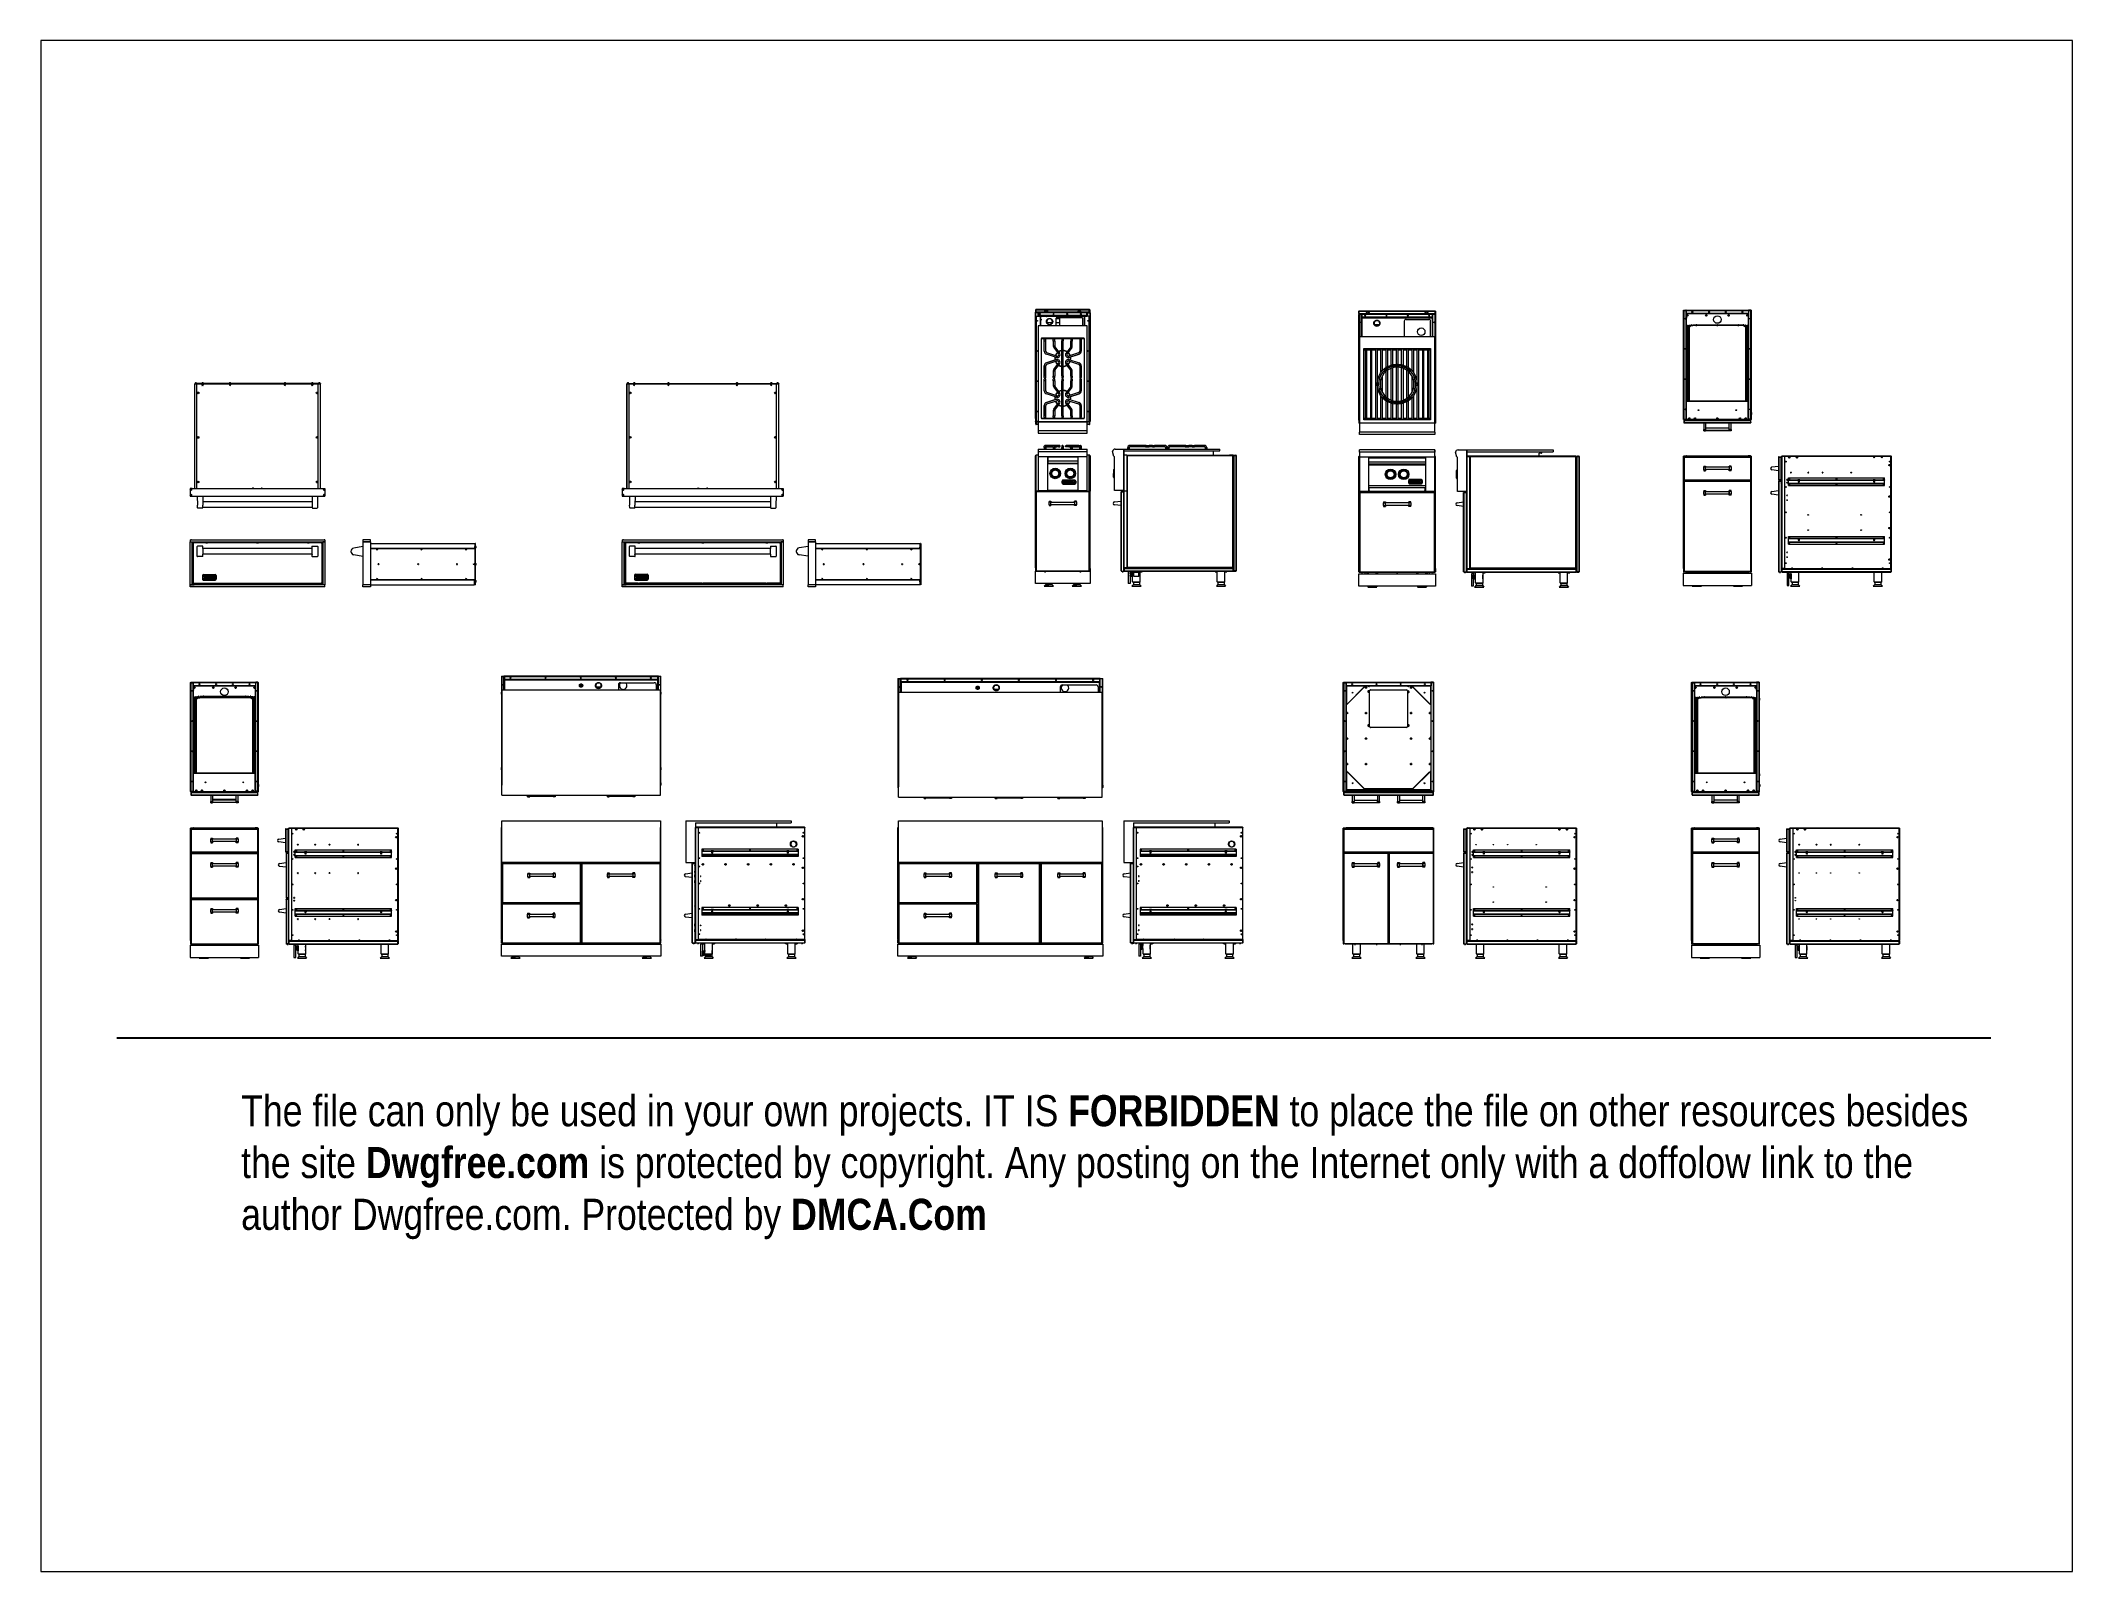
# Paper-space layout 'DWGFREE.COM' of a CAD drawing. Header units: millimetres. Extents: x 8 to 251, y 7 to 190.
# The model-space entities are those that its viewports show. They can reach past a viewport. Long polylines and large blocks are cut down to what shows.
import ezdxf

# ---------------------------------------------------------------- set-up
doc = ezdxf.new("R2010")
doc.units = ezdxf.units.MM
doc.linetypes.add('PHANTOM', pattern=[20, 10, -2, 2, -2, 2, -2])
doc.layers.add('01 - DWGFREE.com', color=1, linetype='Continuous')
doc.layers.add('01 - DWGFREE.com @ 1', color=1, linetype='Continuous')
doc.styles.add('Ajith', font='swissc.ttf', dxfattribs={"height": 9})

psp = doc.layouts.new('DWGFREE.COM')

msp = doc.modelspace()

# ---------------------------------------------------------------- texts
at = {"layer": '01 - DWGFREE.com @ 1', "color": 18, "true_color": 0x000000, "insert": (60486, 360282), "char_height": 8228.295, "width": 1143729.32, "attachment_point": 1, "style": 'Ajith'}
msp.add_mtext('The file can only be used in your own projects. IT IS {\\fSwis721 Cn BT|b1|i0|c204|p34;\\C256;FORBIDDEN} to place the file on other resources besides \\Pthe site {\\fSwis721 Cn BT|b1|i0|c204|p34;\\C256;Dwgfree.com} is protected by copyright. Any posting on the Internet only with a doffolow link to the \\Pauthor Dwgfree.com. Protected by {\\fSwis721 Cn BT|b1|i0|c204|p34;\\C256;DMCA.Com}', dxfattribs=at)

# ---------------------------------------------------------------- linework, layer by layer
at = {"color": 7, "lineweight": 13, "ltscale": 0.001195}
for p, q in [((270822, 567563), (270870, 567563)), ((270870, 567563), (270870, 567611)), ((284585, 567092), (284580, 567140)), ((284590, 567045), (284585, 567092)), ((284593, 567092), (284588, 567140)), ((284598, 567045), (284593, 567092)), ((285274, 567563), (285274, 567611)), ((285274, 567563), (285322, 567563)), ((270822, 499771), (270870, 499771)), ((270822, 499004), (270870, 499004)), ((285274, 499771), (285322, 499771)), ((285274, 499004), (285322, 499004)), ((294275, 499771), (294323, 499771)), ((294275, 499004), (294323, 499004)), ((323227, 499771), (323275, 499771)), ((323275, 499004), (323227, 499004))]:
    msp.add_line(p, q, dxfattribs=at)
at = {"color": 7, "lineweight": 13, "ltscale": 0.00078}
for p, q in [((270822, 567532), (270822, 567563)), ((270870, 567611), (270901, 567611)), ((270870, 567563), (270901, 567563)), ((270870, 567532), (270870, 567563)), ((285243, 567611), (285274, 567611)), ((285243, 567563), (285274, 567563)), ((285274, 567532), (285274, 567563)), ((285322, 567532), (285322, 567563)), ((270822, 538659), (270822, 538690)), ((270870, 538611), (270901, 538611)), ((285243, 538611), (285274, 538611)), ((285322, 538659), (285322, 538690)), ((270870, 499771), (270901, 499771)), ((285243, 499771), (285274, 499771)), ((294323, 499771), (294354, 499771)), ((323196, 499771), (323227, 499771))]:
    msp.add_line(p, q, dxfattribs=at)
at = {"color": 7, "lineweight": 13, "ltscale": 0.001921}
for p, q in [((270822, 567532), (270899, 567532)), ((413633, 416057), (413633, 416134))]:
    msp.add_line(p, q, dxfattribs=at)
at = {"color": 7, "lineweight": 13, "ltscale": 0.03937}
for p, q in [((270822, 567532), (270822, 539361)), ((270833, 539483), (270833, 567441)), ((271035, 564837), (271035, 565837)), ((271041, 568360), (285102, 568360)), ((285102, 567610), (271041, 567610)), ((271045, 566504), (271045, 538634)), ((271045, 566504), (272200, 566504)), ((271535, 567441), (271535, 566504)), ((271634, 566657), (271634, 567504)), ((271670, 567504), (271670, 566657)), ((284425, 566611), (271693, 566611)), ((271822, 567486), (284322, 567486)), ((272295, 563986), (272295, 566504)), ((276321, 563986), (276321, 565986)), ((277222, 565821), (276321, 565821)), ((277472, 566071), (276355, 566071)), ((283196, 566111), (276446, 566111)), ((277222, 565821), (277222, 564771)), ((283321, 565986), (283321, 563986)), ((283823, 563986), (283823, 566504)), ((285073, 566504), (283917, 566504)), ((284448, 566657), (284448, 567504)), ((284483, 567504), (284483, 566657)), ((284608, 566504), (284608, 567441)), ((285073, 538634), (285073, 566504)), ((285108, 566087), (285108, 565087)), ((285310, 567441), (285310, 539483)), ((285322, 539361), (285322, 567532)), ((356497, 567085), (356497, 538930)), ((356509, 539052), (356509, 567010)), ((356589, 567930), (376652, 567930)), ((376652, 567180), (356589, 567180)), ((356622, 567055), (356622, 538430)), ((357247, 561088), (357247, 566275)), ((375901, 566180), (357341, 566180)), ((357496, 567055), (375746, 567055)), ((368497, 565180), (368497, 561180)), ((368997, 565680), (374997, 565680)), ((375497, 561180), (375497, 565180)), ((375997, 561088), (375997, 567055)), ((375997, 566085), (375997, 565287)), ((375997, 565072), (375997, 561088)), ((376622, 567055), (376622, 561088)), ((376734, 567010), (376734, 539052)), ((376747, 538275), (376747, 567085)), ((442431, 539901), (442431, 568103)), ((442479, 566401), (442479, 563932)), ((442556, 568026), (442556, 539401)), ((459681, 568026), (443181, 568026)), ((443181, 568026), (443181, 567230)), ((443181, 567230), (443181, 539276)), ((443229, 568151), (459633, 568151)), ((459602, 567151), (443260, 567151)), ((459681, 568026), (459681, 567230)), ((459681, 539276), (459681, 567151)), ((460306, 539401), (460306, 568026)), ((460383, 563932), (460383, 566401)), ((460431, 539901), (460431, 568103)), ((284572, 563986), (271572, 563986)), ((271572, 563986), (271572, 538611)), ((272447, 539548), (272447, 560599)), ((272497, 560660), (283647, 560660)), ((272509, 560662), (283634, 560662)), ((273181, 557252), (273180, 559970)), ((273180, 557252), (273180, 559970)), ((273555, 557251), (273555, 559970)), ((273555, 557251), (273555, 559970)), ((275240, 564771), (273902, 564771)), ((275555, 559970), (275555, 558607)), ((275930, 559970), (275930, 558607)), ((277222, 564771), (276321, 564771)), ((277839, 550744), (277839, 559982)), ((278214, 550744), (278214, 559982)), ((280214, 558607), (280214, 559970)), ((280589, 558607), (280589, 559970)), ((282589, 559970), (282589, 557251)), ((282589, 559970), (282589, 557251)), ((282963, 557252), (282964, 559970)), ((282964, 559970), (282964, 557252)), ((283697, 560599), (283697, 539548)), ((284572, 538611), (284572, 563986)), ((356622, 561088), (356622, 538180)), ((376622, 561088), (356622, 561088)), ((360578, 564341), (361916, 564341)), ((376622, 538180), (376622, 561088)), ((442479, 563370), (442479, 543932)), ((443238, 544151), (443238, 561643)), ((443464, 564087), (443464, 544151)), ((443935, 564056), (443935, 544151)), ((443966, 564087), (444935, 564087)), ((443966, 564039), (444935, 564039)), ((457928, 564165), (444935, 564165)), ((457928, 564039), (444935, 564039)), ((458897, 564087), (457928, 564087)), ((458897, 564039), (457928, 564039)), ((458928, 564056), (458928, 544151)), ((459399, 564087), (459399, 544151)), ((459625, 544151), (459625, 561643)), ((460383, 543932), (460383, 563370)), ((271035, 556837), (271035, 557837)), ((276440, 555614), (273755, 556465)), ((276439, 555614), (273755, 556465)), ((276440, 555044), (273755, 554193)), ((273755, 554193), (276439, 555044)), ((276539, 555976), (273868, 556823)), ((276539, 555976), (273868, 556823)), ((273868, 553835), (276539, 554682)), ((273868, 553835), (276539, 554682)), ((275685, 558227), (276916, 556559)), ((275983, 558454), (277218, 556782)), ((280161, 558454), (278926, 556782)), ((280459, 558227), (279228, 556559)), ((282276, 556823), (279605, 555976)), ((282276, 556823), (279605, 555976)), ((279605, 554682), (282276, 553835)), ((279605, 554682), (282276, 553835)), ((279704, 555614), (282389, 556465)), ((282389, 556465), (279704, 555614)), ((279704, 555044), (282389, 554193)), ((279704, 555044), (282389, 554193)), ((285108, 558087), (285108, 557087)), ((357774, 539055), (357774, 558026)), ((357774, 558026), (375470, 558026)), ((358183, 557916), (358183, 539180)), ((358558, 539180), (358558, 557916)), ((358558, 557911), (359558, 557911)), ((359558, 557516), (358558, 557516)), ((359558, 557916), (359558, 539180)), ((359933, 539180), (359933, 557916)), ((359933, 557911), (360933, 557911)), ((360933, 557516), (359933, 557516)), ((360933, 539180), (360933, 557916)), ((361308, 557916), (361308, 539180)), ((361308, 557911), (362308, 557911)), ((362308, 557516), (361308, 557516)), ((362308, 551642), (362308, 557916)), ((362683, 557916), (362683, 552106)), ((362683, 557911), (363683, 557911)), ((363683, 557516), (362683, 557516)), ((363683, 552966), (363683, 557916)), ((364058, 557916), (364058, 553194)), ((364058, 557911), (365058, 557911)), ((365058, 557516), (364058, 557516)), ((365058, 553618), (365058, 557916)), ((365433, 557916), (365433, 553718)), ((365433, 557911), (366433, 557911)), ((366433, 557516), (365433, 557516)), ((366433, 553850), (366433, 557916)), ((366808, 557916), (366808, 553850)), ((366808, 557911), (367808, 557911)), ((367808, 557516), (366808, 557516)), ((367808, 553719), (367808, 557916)), ((368183, 557916), (368183, 553618)), ((368183, 557911), (369183, 557911)), ((369183, 557516), (368183, 557516)), ((369183, 553195), (369183, 557916)), ((369558, 557916), (369558, 552967)), ((369558, 557911), (370558, 557911)), ((370558, 557516), (369558, 557516)), ((370558, 552108), (370558, 557916)), ((370933, 557916), (370933, 551644)), ((370933, 557911), (371933, 557911)), ((371933, 557516), (370933, 557516)), ((371933, 548635), (371933, 557916)), ((372308, 557916), (372308, 539180)), ((372308, 557911), (373308, 557911)), ((373308, 557516), (372308, 557516)), ((373308, 557916), (373308, 539180)), ((373683, 539180), (373683, 557916)), ((373683, 557911), (374683, 557911)), ((374683, 557516), (373683, 557516)), ((374683, 557916), (374683, 539180)), ((375058, 539180), (375058, 557916)), ((375470, 558026), (375470, 539055)), ((271035, 548837), (271035, 549837)), ((273181, 553406), (273180, 550688)), ((273180, 550688), (273180, 553406)), ((273181, 546741), (273180, 549460)), ((273180, 546741), (273180, 549460)), ((273555, 550688), (273555, 553407)), ((273555, 550688), (273555, 553407)), ((273555, 546740), (273555, 549460)), ((273555, 546740), (273555, 549460)), ((275555, 552051), (275555, 550688)), ((275555, 549460), (275555, 548096)), ((275685, 552431), (276916, 554099)), ((275930, 552051), (275930, 550688)), ((275930, 549460), (275930, 548096)), ((275983, 552204), (277218, 553876)), ((277839, 540165), (277839, 549404)), ((278214, 540165), (278214, 549404)), ((280161, 552204), (278926, 553876)), ((280459, 552431), (279228, 554099)), ((280214, 550688), (280214, 552051)), ((280214, 548096), (280214, 549460)), ((280589, 550688), (280589, 552051)), ((280589, 548096), (280589, 549460)), ((282589, 553407), (282589, 550688)), ((282589, 553407), (282589, 550688)), ((282589, 549460), (282589, 546740)), ((282589, 549460), (282589, 546740)), ((282963, 553406), (282964, 550688)), ((282963, 546741), (282964, 549460)), ((282964, 553406), (282964, 550688)), ((282964, 549460), (282964, 546741)), ((285108, 550087), (285108, 549087)), ((362308, 547258), (362308, 549823)), ((362683, 550717), (362683, 546363)), ((363683, 545132), (363683, 551949)), ((364058, 552239), (364058, 544842)), ((365058, 544321), (365058, 552760)), ((365433, 552881), (365433, 544200)), ((366433, 544044), (366433, 553036)), ((366808, 553037), (366808, 544044)), ((367808, 544200), (367808, 552881)), ((368183, 552761), (368183, 544320)), ((369183, 544841), (369183, 552240)), ((369558, 551950), (369558, 545131)), ((370558, 546360), (370558, 550721)), ((370933, 549829), (370933, 547252)), ((81456, 548721), (48181, 548721)), ((81456, 548663), (48181, 548663)), ((48181, 520874), (48181, 548547)), ((48297, 548605), (81340, 548605)), ((48786, 520874), (48786, 548547)), ((80851, 520874), (80851, 548547)), ((81456, 520874), (81456, 548547)), ((162608, 548597), (162608, 520883)), ((162609, 548713), (202841, 548713)), ((162609, 548655), (202841, 548655)), ((162609, 520883), (162609, 548522)), ((162742, 548597), (202709, 548597)), ((163214, 520883), (163214, 548522)), ((202237, 520883), (202237, 548522)), ((202842, 520883), (202842, 548522)), ((276440, 545104), (273755, 545955)), ((276439, 545103), (273755, 545954)), ((276440, 544533), (273755, 543682)), ((273755, 543682), (276439, 544533)), ((276539, 545465), (273868, 546312)), ((276539, 545465), (273868, 546312)), ((273868, 543325), (276539, 544171)), ((273868, 543325), (276539, 544171)), ((275685, 547717), (276916, 546049)), ((275685, 541920), (276916, 543588)), ((275983, 547944), (277218, 546271)), ((280161, 547944), (278926, 546271)), ((280459, 547717), (279228, 546049)), ((280459, 541920), (279228, 543588)), ((282276, 546312), (279605, 545465)), ((282276, 546312), (279605, 545465)), ((279605, 544171), (282276, 543325)), ((279605, 544171), (282276, 543325)), ((279704, 545104), (282389, 545955)), ((282389, 545954), (279704, 545103)), ((279704, 544533), (282389, 543682)), ((279704, 544533), (282389, 543682)), ((362308, 539180), (362308, 545439)), ((362683, 544975), (362683, 539180)), ((363683, 539180), (363683, 544115)), ((364058, 543887), (364058, 539180)), ((365058, 539180), (365058, 543463)), ((368183, 543463), (368183, 539180)), ((369183, 539180), (369183, 543886)), ((369558, 544113), (369558, 539180)), ((370558, 539180), (370558, 544973)), ((370933, 545437), (370933, 539180)), ((371933, 539180), (371933, 548446)), ((443181, 539151), (443181, 544151)), ((443260, 544151), (459602, 544151)), ((459681, 539151), (459681, 544151)), ((271035, 540837), (271035, 541837)), ((271572, 538611), (271572, 536286)), ((284572, 538611), (271572, 538611)), ((271572, 538611), (284572, 538611)), ((283634, 539486), (272509, 539486)), ((273181, 542896), (273180, 540177)), ((273180, 540177), (273180, 542896)), ((273555, 540177), (273555, 542896)), ((273555, 540177), (273555, 542896)), ((275555, 541540), (275555, 540177)), ((275930, 541540), (275930, 540177)), ((275983, 541693), (277218, 543365)), ((280161, 541693), (278926, 543365)), ((280214, 540177), (280214, 541540)), ((280589, 540177), (280589, 541540)), ((282589, 542896), (282589, 540177)), ((282589, 542896), (282589, 540177)), ((282963, 542896), (282964, 540177)), ((282964, 542896), (282964, 540177)), ((284572, 536286), (284572, 538611)), ((285108, 542087), (285108, 541087)), ((376622, 538180), (356622, 538180)), ((376622, 538180), (356622, 538180)), ((356622, 538180), (356622, 535855)), ((375470, 539055), (357774, 539055)), ((375278, 539170), (357899, 539170)), ((358558, 539565), (359558, 539565)), ((359933, 539565), (360933, 539565)), ((361308, 539565), (362308, 539565)), ((362683, 539565), (363683, 539565)), ((364058, 539565), (365058, 539565)), ((365433, 543363), (365433, 539180)), ((365433, 539565), (366433, 539565)), ((366433, 539180), (366433, 543231)), ((366808, 543231), (366808, 539180)), ((366808, 539565), (367808, 539565)), ((367808, 539180), (367808, 543362)), ((368183, 539565), (369183, 539565)), ((369558, 539565), (370558, 539565)), ((370933, 539565), (371933, 539565)), ((372308, 539565), (373308, 539565)), ((373683, 539565), (374683, 539565)), ((376622, 535855), (376622, 538180)), ((442479, 543370), (442479, 540901)), ((442604, 539040), (460258, 539040)), ((442635, 538289), (460227, 538289)), ((443260, 539151), (459602, 539151)), ((444929, 539087), (447897, 539087)), ((447806, 538289), (447806, 536555)), ((448216, 539087), (454647, 539087)), ((448306, 538289), (448306, 536555)), ((454556, 536555), (454556, 538289)), ((454966, 539087), (457935, 539087)), ((455056, 536555), (455056, 538289)), ((460383, 540901), (460383, 543370)), ((271572, 535602), (284572, 535602)), ((376622, 535171), (356622, 535171)), ((454556, 536915), (448306, 536915)), ((448306, 536290), (454555, 536290)), ((454556, 536290), (448306, 536290)), ((270833, 520227), (270833, 529526)), ((270920, 520227), (270920, 529727)), ((271572, 531350), (284572, 531350)), ((271572, 531350), (284572, 531350)), ((271572, 530728), (271572, 529412)), ((271572, 530728), (284572, 530728)), ((271572, 529412), (271572, 520350)), ((271572, 529412), (284572, 529412)), ((273811, 532303), (276489, 532303)), ((276489, 532303), (273811, 532303)), ((276489, 532303), (273811, 532303)), ((273811, 532303), (276489, 532303)), ((273811, 531928), (275555, 531928)), ((275555, 532115), (273868, 532115)), ((274103, 529288), (274103, 528163)), ((274103, 529288), (282041, 529288)), ((274103, 520350), (274103, 529288)), ((282041, 528163), (274103, 528163)), ((282041, 527538), (274103, 527538)), ((282041, 527413), (274103, 527413)), ((277067, 532303), (275834, 532303)), ((277067, 531928), (275930, 531928)), ((280310, 532303), (279077, 532303)), ((280214, 531928), (279077, 531928)), ((279655, 532303), (282333, 532303)), ((282333, 532303), (279655, 532303)), ((282333, 532303), (279655, 532303)), ((279655, 532303), (282333, 532303)), ((280589, 532115), (282276, 532115)), ((280589, 531928), (282333, 531928)), ((282041, 529288), (282041, 520350)), ((284572, 529727), (284572, 531350)), ((284572, 529412), (284572, 530728)), ((284572, 520350), (284572, 529412)), ((285197, 520227), (285197, 529727)), ((285310, 529526), (285310, 520227)), ((291618, 529412), (291266, 530728)), ((291775, 520350), (291775, 529412)), ((291950, 531350), (294275, 531350)), ((294263, 520227), (294263, 529727)), ((294275, 531350), (294275, 529727)), ((294275, 531350), (319650, 531350)), ((294275, 529727), (294275, 531350)), ((294275, 530850), (294275, 529727)), ((294275, 530850), (319650, 530850)), ((295013, 529727), (295013, 520227)), ((295013, 529725), (322168, 529725)), ((295013, 529690), (322168, 529690)), ((295051, 529526), (295051, 500082)), ((323105, 529622), (295147, 529622)), ((295841, 532303), (298560, 532303)), ((298560, 532303), (295841, 532303)), ((298560, 532129), (295841, 532129)), ((298560, 531928), (295841, 531928)), ((299167, 532303), (300016, 532303)), ((300016, 532303), (299167, 532303)), ((300017, 531928), (299168, 531928)), ((300197, 532126), (299346, 532126)), ((300016, 531928), (300949, 531928)), ((300017, 532303), (300948, 532303)), ((300768, 532126), (301619, 532126)), ((301797, 531928), (300948, 531928)), ((300949, 532303), (301798, 532303)), ((301798, 532303), (300949, 532303)), ((302405, 532303), (305124, 532303)), ((305124, 532303), (302405, 532303)), ((302405, 532129), (305124, 532129)), ((305124, 531928), (302405, 531928)), ((306352, 532303), (309071, 532303)), ((309071, 532303), (306352, 532303)), ((309071, 532129), (306352, 532129)), ((309071, 531928), (306352, 531928)), ((309678, 532303), (310527, 532303)), ((310527, 532303), (309678, 532303)), ((310528, 531928), (309679, 531928)), ((310708, 532126), (309857, 532126)), ((310526, 531928), (311460, 531928)), ((310527, 532303), (311459, 532303)), ((311278, 532126), (312129, 532126)), ((312307, 531928), (311458, 531928)), ((311459, 532303), (312308, 532303)), ((312308, 532303), (311459, 532303)), ((311963, 529726), (317987, 529726)), ((312915, 532303), (315634, 532303)), ((315634, 532303), (312915, 532303)), ((315634, 531928), (312915, 531928)), ((312916, 532129), (315634, 532129)), ((317987, 529726), (317987, 530850)), ((323168, 529725), (322321, 529725)), ((323227, 529646), (322354, 529646)), ((323201, 500082), (323201, 529526)), ((323227, 520225), (323227, 529725)), ((323262, 520226), (323262, 529725)), ((323274, 529631), (323274, 520226)), ((324024, 529631), (324024, 499099)), ((356495, 498889), (356495, 529421)), ((356497, 499735), (356497, 529421)), ((376622, 531140), (356622, 531140)), ((376622, 531140), (356622, 531140)), ((356622, 530518), (356622, 529202)), ((376622, 530518), (356622, 530518)), ((356622, 529202), (356622, 520140)), ((376622, 529202), (356622, 529202)), ((359122, 529141), (374122, 529141)), ((359122, 520140), (359122, 529141)), ((359153, 529078), (374122, 529078)), ((359153, 527397), (359153, 529078)), ((359153, 527953), (374122, 527953)), ((374122, 527397), (359153, 527397)), ((374122, 529141), (374122, 520140)), ((376622, 520015), (376622, 531140)), ((376622, 529202), (376622, 530518)), ((376622, 520140), (376622, 529202)), ((376746, 499735), (376746, 529421)), ((376747, 499735), (376747, 529421)), ((382417, 529202), (382065, 530518)), ((382574, 520140), (382574, 529202)), ((382749, 531140), (385074, 531140)), ((385074, 531140), (407982, 531140)), ((385074, 520017), (385074, 531140)), ((385074, 531140), (385074, 529421)), ((385074, 530640), (385074, 529421)), ((385074, 530640), (407982, 530640)), ((385074, 499735), (385074, 529421)), ((413949, 529515), (385324, 529515)), ((385324, 529480), (413949, 529480)), ((385824, 529421), (385824, 499735)), ((385850, 529316), (385850, 499873)), ((413904, 529412), (385946, 529412)), ((386074, 531140), (404810, 531140)), ((386074, 531140), (404810, 531140)), ((386074, 531140), (404810, 531140)), ((386074, 531140), (404810, 531140)), ((386074, 531140), (392086, 531140)), ((386074, 531140), (390889, 531140)), ((386074, 531140), (390303, 531140)), ((386074, 531140), (390122, 531140)), ((386074, 531140), (390303, 531140)), ((386074, 531140), (390890, 531140)), ((386074, 531140), (392088, 531140)), ((386074, 531140), (404810, 531140)), ((386074, 531140), (404810, 531140)), ((390889, 531140), (392086, 531140)), ((390934, 531140), (399934, 531140)), ((391149, 531140), (399719, 531140)), ((391150, 531140), (399719, 531140)), ((391408, 531140), (392835, 531140)), ((391872, 531140), (398997, 531140)), ((391873, 531140), (398996, 531140)), ((392086, 531140), (395434, 531140)), ((392835, 531140), (395434, 531140)), ((393634, 531140), (397235, 531140)), ((393638, 531140), (397231, 531140)), ((395434, 531140), (398034, 531140)), ((395434, 531140), (398783, 531140)), ((398034, 531140), (399460, 531140)), ((398781, 531140), (404810, 531140)), ((398783, 531140), (399980, 531140)), ((398783, 531140), (404810, 531140)), ((399979, 531140), (404810, 531140)), ((399980, 531140), (404810, 531140)), ((400566, 531140), (404810, 531140)), ((400566, 531140), (404810, 531140)), ((400747, 531140), (404810, 531140)), ((414000, 499873), (414000, 529316)), ((414038, 499735), (414038, 529421)), ((414074, 499735), (414074, 529421)), ((414074, 529421), (414074, 499001)), ((414824, 529421), (414824, 498889)), ((442431, 499743), (442431, 529460)), ((442556, 523212), (442556, 529241)), ((442604, 529289), (460258, 529289)), ((443260, 529539), (459602, 529539)), ((460306, 529241), (460306, 523212)), ((460431, 499743), (460431, 529460)), ((467614, 529210), (467614, 523243)), ((468316, 523212), (468316, 529241)), ((468364, 528741), (468364, 523371)), ((468476, 499743), (468476, 529460)), ((468726, 529539), (497351, 529539)), ((468726, 529491), (497351, 529491)), ((469226, 529460), (469226, 499743)), ((497428, 529460), (497428, 499743)), ((497476, 529460), (497476, 499743)), ((281251, 523151), (278136, 523151)), ((278136, 523151), (281251, 523151)), ((278136, 523044), (281251, 523044)), ((278136, 523044), (281251, 523044)), ((281251, 522144), (278136, 522144)), ((281251, 522144), (278136, 522144)), ((281251, 522144), (278136, 522144)), ((278136, 522036), (281251, 522036)), ((281251, 522036), (278136, 522036)), ((279778, 522351), (281213, 522351)), ((281213, 522266), (279778, 522266)), ((291525, 525887), (291525, 524898)), ((291525, 523909), (291525, 524898)), ((359153, 521579), (359153, 527203)), ((359153, 527203), (374122, 527203)), ((369924, 523281), (373039, 523281)), ((373039, 523281), (369924, 523281)), ((369924, 523174), (373039, 523174)), ((373039, 523174), (369924, 523174)), ((373039, 522274), (369924, 522274)), ((369924, 522274), (373039, 522274)), ((369924, 522274), (373039, 522274)), ((373039, 522166), (369924, 522166)), ((369924, 522166), (373039, 522166)), ((373001, 522481), (371566, 522481)), ((371566, 522396), (373001, 522396)), ((382324, 524671), (382324, 525660)), ((382324, 523682), (382324, 524671)), ((442556, 522850), (442556, 498866)), ((442604, 523164), (460258, 523164)), ((442604, 522898), (460258, 522898)), ((454556, 526540), (448306, 526540)), ((454556, 525915), (448306, 525915)), ((460306, 522850), (460306, 498866)), ((465879, 526614), (467614, 526827)), ((467614, 525627), (465879, 525840)), ((467614, 526827), (467614, 525627)), ((467614, 522819), (467614, 498897)), ((468316, 522850), (468316, 498866)), ((468364, 522319), (468364, 498945)), ((470226, 523712), (495726, 523712)), ((470226, 523212), (472695, 523212)), ((470226, 522291), (470226, 523133)), ((470226, 522212), (495726, 522212)), ((473257, 523212), (492695, 523212)), ((493257, 523212), (495726, 523212)), ((495726, 522291), (495726, 523133)), ((46970, 520874), (46970, 518908)), ((46971, 520874), (82666, 520874)), ((46971, 520874), (46971, 518908)), ((46971, 518908), (82666, 518908)), ((48872, 518908), (48924, 516508)), ((50366, 518908), (50314, 516508)), ((79283, 517405), (50334, 517405)), ((79250, 518908), (79302, 516508)), ((80745, 518908), (80692, 516508)), ((82666, 520874), (82666, 518908)), ((82667, 520874), (82667, 518908)), ((161398, 520883), (161398, 518917)), ((161399, 520883), (204052, 520883)), ((161399, 520883), (161399, 518917)), ((161399, 518917), (204052, 518917)), ((163308, 518917), (163360, 516516)), ((164803, 518917), (164750, 516516)), ((200676, 517413), (164770, 517413)), ((200644, 518917), (200696, 516516)), ((202138, 518917), (202086, 516516)), ((204052, 520883), (204052, 518917)), ((204053, 520883), (204053, 518917)), ((270821, 499945), (270821, 520227)), ((270947, 520064), (270947, 499040)), ((285161, 520100), (270983, 520100)), ((272295, 520227), (271014, 520227)), ((271572, 520350), (274103, 520350)), ((272322, 520225), (283822, 520225)), ((282041, 520350), (274103, 520350)), ((274947, 517288), (281197, 517288)), ((274947, 516663), (281197, 516663)), ((282041, 520350), (284572, 520350)), ((283858, 520227), (285103, 520227)), ((285197, 499040), (285197, 520064)), ((285323, 499945), (285323, 520227)), ((294263, 520350), (291775, 520350)), ((291790, 517363), (293524, 517575)), ((293524, 516375), (291790, 516588)), ((293524, 499099), (293524, 520005)), ((294227, 520064), (294227, 499040)), ((294274, 499117), (294274, 519613)), ((294274, 515422), (294274, 516964)), ((294275, 499945), (294275, 520227)), ((295025, 520227), (295025, 499945)), ((323239, 499945), (323239, 520226)), ((323275, 499945), (323275, 520226)), ((359122, 520140), (356622, 520140)), ((356622, 519854), (356622, 498830)), ((376586, 519890), (356658, 519890)), ((375872, 520015), (357372, 520015)), ((359122, 520140), (359122, 521579)), ((374122, 521579), (359153, 521579)), ((359247, 520390), (359247, 521196)), ((359247, 521196), (373997, 521196)), ((373747, 520140), (359497, 520140)), ((369747, 517078), (363497, 517078)), ((373997, 521196), (373997, 520390)), ((376622, 520140), (374122, 520140)), ((376622, 498830), (376622, 519854)), ((382496, 517152), (384231, 517365)), ((385074, 520140), (382574, 520140)), ((384231, 498889), (384231, 519795)), ((384934, 519854), (384934, 498830)), ((384981, 519298), (384981, 498908)), ((384981, 515026), (384981, 516568)), ((385029, 515026), (385029, 516568)), ((448306, 520086), (454555, 520086)), ((448306, 519461), (454555, 519461)), ((465879, 520160), (467614, 520373)), ((467614, 519173), (465879, 519386)), ((467614, 520373), (467614, 519173)), ((468412, 517548), (468412, 519090)), ((470226, 521712), (495726, 521712)), ((50226, 515734), (49012, 515734)), ((79316, 515892), (50300, 515892)), ((79390, 515734), (80604, 515734)), ((164662, 515743), (163448, 515743)), ((200709, 515901), (164737, 515901)), ((200784, 515743), (201998, 515743)), ((369747, 516453), (363497, 516453)), ((384231, 516165), (382496, 516378)), ((385040, 515105), (385040, 516489)), ((385040, 516489), (385040, 515105)), ((46970, 495425), (46970, 506767)), ((46971, 507312), (82666, 507312)), ((46971, 506767), (82666, 506767)), ((47514, 495425), (47514, 506767)), ((47534, 506730), (47534, 495462)), ((47534, 506730), (82103, 506730)), ((47807, 506463), (47807, 495840)), ((81752, 506521), (47864, 506521)), ((81810, 506463), (81810, 495840)), ((82103, 495462), (82103, 506730)), ((82123, 506767), (82123, 495425)), ((82667, 506767), (82667, 495425)), ((94696, 507312), (92730, 507312)), ((92730, 506767), (94696, 506767)), ((94696, 506767), (92730, 506767)), ((92730, 506767), (92730, 495425)), ((94696, 506767), (94696, 495425)), ((94696, 506314), (122369, 506314)), ((122369, 506198), (122369, 505220)), ((122485, 495424), (122485, 506314)), ((122543, 495424), (122543, 506314)), ((161398, 495425), (161398, 506767)), ((161399, 507312), (204052, 507312)), ((161399, 506767), (204052, 506767)), ((161942, 495425), (161942, 506767)), ((161974, 506730), (161974, 495462)), ((161974, 506730), (203477, 506730)), ((162243, 506487), (162243, 495864)), ((203145, 506545), (162301, 506545)), ((203203, 506487), (203203, 495864)), ((203477, 495462), (203477, 506730)), ((203508, 506767), (203508, 495425)), ((204053, 506767), (204053, 495425)), ((212612, 507312), (210645, 507312)), ((210645, 506767), (212612, 506767)), ((212612, 506767), (210645, 506767)), ((210645, 506767), (210645, 495425)), ((212612, 506767), (212612, 495425)), ((212612, 506314), (240250, 506314)), ((240383, 506314), (240383, 495424)), ((240442, 506314), (240442, 495424)), ((470226, 508212), (495726, 508212)), ((470226, 507712), (472695, 507712)), ((470226, 506791), (470226, 507633)), ((470226, 506712), (495726, 506712)), ((470226, 506212), (495726, 506212)), ((473257, 507712), (492695, 507712)), ((493257, 507712), (495726, 507712)), ((495726, 506791), (495726, 507633)), ((48863, 502949), (48863, 505552)), ((50303, 505626), (48935, 505626)), ((50303, 502876), (48935, 502876)), ((79305, 505007), (50312, 505007)), ((79304, 503494), (50312, 503494)), ((79313, 505632), (80681, 505632)), ((79313, 502883), (80681, 502883)), ((80754, 505559), (80754, 502956)), ((92730, 505564), (90319, 505159)), ((92730, 502951), (90319, 503356)), ((92730, 502944), (90319, 503349)), ((94696, 505104), (122369, 505104)), ((94696, 505104), (122410, 505104)), ((94696, 505046), (122410, 505046)), ((122410, 504987), (122410, 496750)), ((122468, 504987), (122468, 496750)), ((163299, 502973), (163299, 505576)), ((164739, 505650), (163371, 505650)), ((164739, 502900), (163371, 502900)), ((200698, 505038), (164748, 505038)), ((200698, 503525), (164748, 503525)), ((200707, 505657), (202075, 505657)), ((200707, 502907), (202075, 502907)), ((202147, 505583), (202147, 502980)), ((210645, 505588), (208234, 505183)), ((210645, 502975), (208234, 503380)), ((210645, 502968), (208234, 503373)), ((212612, 505104), (240250, 505104)), ((212612, 505104), (240325, 505104)), ((212612, 505046), (240325, 505046)), ((240325, 504987), (240325, 496750)), ((294274, 502208), (294274, 503750)), ((384981, 502059), (384981, 503601)), ((385029, 502059), (385029, 503601)), ((385040, 502139), (385040, 503523)), ((385040, 503523), (385040, 502139)), ((468412, 502595), (468412, 504137)), ((82666, 495425), (46971, 495425)), ((82103, 495462), (47534, 495462)), ((81752, 495782), (47864, 495782)), ((50227, 497906), (50227, 496921)), ((50227, 497906), (50227, 496921)), ((50246, 497906), (50246, 496921)), ((50246, 497906), (50246, 496921)), ((50490, 498170), (53593, 498170)), ((50490, 498170), (53593, 498170)), ((50490, 498170), (53593, 498170)), ((50490, 498151), (53593, 498151)), ((50490, 498151), (53593, 498151)), ((53593, 498095), (50490, 498095)), ((53593, 498095), (50490, 498095)), ((53593, 498076), (50490, 498076)), ((53593, 498076), (50490, 498076)), ((50490, 497093), (53593, 497093)), ((50490, 497093), (53593, 497093)), ((53593, 497093), (50490, 497093)), ((50490, 497074), (53593, 497074)), ((50490, 497074), (53593, 497074)), ((53593, 496677), (50490, 496677)), ((53593, 496677), (50490, 496677)), ((50490, 496657), (53593, 496657)), ((50490, 496657), (53593, 496657)), ((53837, 497906), (53837, 496921)), ((53837, 497906), (53837, 496921)), ((53857, 496921), (53857, 497906)), ((53857, 496921), (53857, 497906)), ((53857, 497906), (53857, 496921)), ((94696, 495425), (92730, 495425)), ((122410, 496692), (94696, 496692)), ((122410, 496634), (94696, 496634)), ((94696, 495424), (122317, 495424)), ((122317, 495540), (122317, 496518)), ((204052, 495425), (161399, 495425)), ((203477, 495462), (161974, 495462)), ((165632, 495806), (162301, 495806)), ((164663, 497930), (164663, 496945)), ((164663, 497930), (164663, 496945)), ((164682, 497930), (164682, 496945)), ((164682, 497930), (164682, 496945)), ((164927, 498194), (168029, 498194)), ((164927, 498194), (168029, 498194)), ((164927, 498194), (168029, 498194)), ((164927, 498175), (168029, 498175)), ((164927, 498175), (168029, 498175)), ((168029, 498119), (164927, 498119)), ((168029, 498119), (164927, 498119)), ((168029, 498100), (164927, 498100)), ((168029, 498100), (164927, 498100)), ((164927, 497117), (168029, 497117)), ((164927, 497117), (168029, 497117)), ((168029, 497117), (164927, 497117)), ((164927, 497098), (168029, 497098)), ((164927, 497098), (168029, 497098)), ((168029, 496701), (164927, 496701)), ((168029, 496701), (164927, 496701)), ((164927, 496682), (168029, 496682)), ((164927, 496682), (168029, 496682)), ((182572, 495806), (165935, 495806)), ((168273, 497930), (168273, 496945)), ((168273, 497930), (168273, 496945)), ((168293, 496945), (168293, 497930)), ((168293, 496945), (168293, 497930)), ((168293, 497930), (168293, 496945)), ((199512, 495806), (182875, 495806)), ((203145, 495806), (199815, 495806)), ((212612, 495425), (210645, 495425)), ((240325, 496692), (212612, 496692)), ((240325, 496634), (212612, 496634)), ((240232, 495424), (212612, 495424)), ((240232, 496538), (240232, 495519)), ((270822, 495754), (270822, 499004)), ((285322, 495754), (270822, 495754)), ((270983, 499004), (285161, 499004)), ((273143, 495055), (274362, 495055)), ((274362, 495039), (273143, 495039)), ((273549, 495539), (274362, 495539)), ((274362, 495539), (275174, 495539)), ((274362, 495055), (275581, 495055)), ((274362, 495039), (275581, 495039)), ((280563, 495055), (281782, 495055)), ((281782, 495039), (280563, 495039)), ((280969, 495539), (281782, 495539)), ((281782, 495539), (282594, 495539)), ((281782, 495055), (283001, 495055)), ((281782, 495039), (283001, 495039)), ((285322, 499004), (285322, 495754)), ((294323, 499004), (323227, 499004)), ((294354, 499850), (323196, 499850)), ((323150, 499886), (294525, 499886)), ((294525, 499850), (323150, 499850)), ((295147, 499987), (323105, 499987)), ((295422, 499004), (295422, 495754)), ((295922, 499004), (295922, 495754)), ((295973, 497675), (295973, 498675)), ((296352, 495055), (298790, 495055)), ((296352, 495039), (298790, 495039)), ((296571, 496209), (296571, 497675)), ((296696, 496084), (297571, 496084)), ((296758, 495539), (297571, 495539)), ((297571, 495539), (298383, 495539)), ((297579, 496084), (298446, 496084)), ((298473, 497675), (298473, 498675)), ((298489, 497675), (298489, 498675)), ((298489, 497675), (298489, 498675)), ((298571, 496209), (298571, 499004)), ((318761, 495055), (321199, 495055)), ((318761, 495039), (321199, 495039)), ((318980, 496209), (318980, 499004)), ((319105, 496084), (319980, 496084)), ((319167, 495539), (319980, 495539)), ((319980, 495539), (320792, 495539)), ((319988, 496084), (320855, 496084)), ((320980, 496209), (320980, 499004)), ((356497, 498289), (376747, 498289)), ((356497, 495039), (356497, 498289)), ((376747, 495039), (356497, 495039)), ((356658, 498794), (376586, 498794)), ((361756, 498746), (358316, 498746)), ((374928, 498746), (371488, 498746)), ((376747, 498289), (376747, 495039)), ((385110, 498794), (414038, 498794)), ((385169, 499640), (413979, 499640)), ((413949, 499676), (385324, 499676)), ((385324, 499640), (413949, 499640)), ((385946, 499777), (413904, 499777)), ((386293, 498289), (386293, 495039)), ((386793, 498289), (386793, 495039)), ((386793, 496960), (386793, 497960)), ((386845, 496960), (386845, 497960)), ((386845, 496960), (386845, 497960)), ((389430, 498746), (387308, 498746)), ((387368, 495951), (387368, 496960)), ((387493, 495826), (388368, 495826)), ((387556, 495281), (388368, 495281)), ((388368, 495281), (389181, 495281)), ((388376, 495826), (389243, 495826)), ((389345, 496960), (389345, 497960)), ((389360, 496960), (389360, 497960)), ((389368, 495951), (389368, 498746)), ((411839, 498746), (409717, 498746)), ((409779, 495951), (409779, 498746)), ((409904, 495826), (410779, 495826)), ((409966, 495281), (410779, 495281)), ((410779, 495281), (411591, 495281)), ((410787, 495826), (411654, 495826)), ((411779, 495951), (411779, 498746)), ((442369, 498494), (442369, 495244)), ((442369, 498494), (460494, 498494)), ((442369, 495244), (460494, 495244)), ((460258, 498818), (442604, 498818)), ((445389, 498783), (442980, 498783)), ((444748, 495055), (447186, 495055)), ((444748, 495039), (447186, 495039)), ((457139, 498783), (445708, 498783)), ((455678, 495055), (458116, 495055)), ((455678, 495039), (458116, 495039)), ((459883, 498783), (457458, 498783)), ((460494, 498494), (460494, 495244)), ((468524, 498818), (497428, 498818)), ((468555, 499664), (497380, 499664)), ((468603, 498783), (497349, 498783)), ((468726, 499712), (497351, 499712)), ((468726, 499664), (497351, 499664)), ((469865, 498494), (469865, 495244)), ((470365, 495244), (470365, 498494)), ((470413, 498165), (470413, 497165)), ((470792, 495055), (472010, 495055)), ((470792, 495039), (472010, 495039)), ((471010, 496209), (471010, 497165)), ((471135, 496084), (472885, 496084)), ((471198, 495539), (472010, 495539)), ((472010, 495539), (472823, 495539)), ((472010, 495055), (473229, 495055)), ((472010, 495039), (473229, 495039)), ((472913, 498165), (472913, 497165)), ((472928, 498165), (472928, 497165)), ((473010, 496209), (473010, 498783)), ((492723, 495055), (493941, 495055)), ((492723, 495039), (493941, 495039)), ((492941, 496209), (492941, 498783)), ((493066, 496084), (494816, 496084)), ((493129, 495539), (493941, 495539)), ((493941, 495539), (494754, 495539)), ((493941, 495055), (495160, 495055)), ((493941, 495039), (495160, 495039)), ((494941, 496209), (494941, 498783)), ((82666, 494880), (46971, 494880)), ((94696, 494880), (92730, 494880)), ((204052, 494880), (161399, 494880)), ((212612, 494880), (210645, 494880)), ((358817, 494797), (360036, 494797)), ((358817, 494781), (360036, 494781)), ((360036, 494797), (361255, 494797)), ((361255, 494781), (360036, 494781)), ((371990, 494797), (373208, 494797)), ((371990, 494781), (373208, 494781)), ((373208, 494797), (374427, 494797)), ((374427, 494781), (373208, 494781)), ((387150, 494797), (389587, 494797)), ((389587, 494781), (387150, 494781)), ((409560, 494797), (411998, 494797)), ((411998, 494781), (409560, 494781)), ((47051, 441364), (47051, 469566)), ((47176, 469489), (47176, 440864)), ((64301, 469489), (47801, 469489)), ((47801, 469489), (47801, 468693)), ((47801, 468693), (47801, 440739)), ((47849, 469614), (64253, 469614)), ((64222, 468614), (47880, 468614)), ((64301, 469489), (64301, 468693)), ((64301, 440739), (64301, 468614)), ((64926, 440864), (64926, 469489)), ((65051, 441364), (65051, 469566)), ((129404, 471197), (129404, 442983)), ((129464, 469483), (129464, 467015)), ((129529, 471108), (129529, 442483)), ((130154, 470328), (130154, 471233)), ((130154, 467608), (130154, 471108)), ((170868, 471233), (130189, 471233)), ((130189, 470328), (130189, 471233)), ((130190, 471108), (170868, 471108)), ((170809, 470233), (130248, 470233)), ((154446, 468394), (155783, 468394)), ((160404, 468983), (160404, 467608)), ((160904, 469483), (169904, 469483)), ((170404, 468983), (170404, 467608)), ((170868, 470328), (170868, 471233)), ((170904, 470328), (170904, 471233)), ((170904, 467608), (170904, 470327)), ((170904, 469341), (170904, 470197)), ((170904, 467608), (170904, 469126)), ((171529, 471108), (171529, 467608)), ((171593, 467015), (171593, 469483)), ((171654, 442269), (171654, 471197)), ((234407, 470612), (234407, 442398)), ((234467, 468898), (234467, 466430)), ((234532, 470523), (234532, 441898)), ((235157, 469743), (235157, 470648)), ((235157, 467023), (235157, 470523)), ((287871, 470648), (235192, 470648)), ((235192, 469743), (235192, 470648)), ((235193, 470523), (287871, 470523)), ((287812, 469648), (235251, 469648)), ((277407, 468398), (277407, 467023)), ((277907, 468898), (286907, 468898)), ((287407, 468398), (287407, 467023)), ((287871, 469743), (287871, 470648)), ((287907, 469743), (287907, 470648)), ((287907, 467023), (287907, 469743)), ((287907, 468756), (287907, 469612)), ((287907, 467023), (287907, 468541)), ((288532, 470523), (288532, 467023)), ((288596, 466430), (288596, 468898)), ((288657, 441684), (288657, 470612)), ((352338, 441367), (352338, 469569)), ((352463, 469492), (352463, 440867)), ((375588, 469492), (353088, 469492)), ((353088, 469492), (353088, 468696)), ((353088, 468696), (353088, 441038)), ((353088, 468538), (353088, 463617)), ((353136, 469617), (375540, 469617)), ((358088, 468617), (353136, 468617)), ((375509, 468617), (353167, 468617)), ((353511, 463871), (357834, 468194)), ((375509, 468617), (370588, 468617)), ((370843, 468194), (375166, 463871)), ((375588, 469492), (375588, 468696)), ((375588, 441117), (375588, 468617)), ((375588, 463617), (375588, 468569)), ((376213, 440867), (376213, 469492)), ((376338, 441367), (376338, 469569)), ((444592, 441369), (444592, 469571)), ((444717, 469494), (444717, 440869)), ((461842, 469494), (445342, 469494)), ((445342, 469494), (445342, 468698)), ((445342, 468698), (445342, 440744)), ((445390, 469619), (461794, 469619)), ((461763, 468619), (445421, 468619)), ((461842, 469494), (461842, 468698)), ((461842, 440744), (461842, 468619)), ((462467, 440869), (462467, 469494)), ((462592, 441369), (462592, 469571)), ((47099, 467864), (47099, 465396)), ((47099, 464833), (47099, 445396)), ((47858, 445614), (47858, 463106)), ((48084, 465550), (48084, 445614)), ((48555, 465519), (48555, 445614)), ((48586, 465747), (49555, 465747)), ((48586, 465550), (49555, 465550)), ((48586, 465502), (49555, 465502)), ((62548, 465825), (49555, 465825)), ((50444, 465699), (49555, 465699)), ((62548, 465628), (49555, 465628)), ((62548, 465502), (49555, 465502)), ((55989, 465699), (50569, 465699)), ((61534, 465699), (56114, 465699)), ((62548, 465699), (61659, 465699)), ((63517, 465747), (62548, 465747)), ((63517, 465550), (62548, 465550)), ((63517, 465502), (62548, 465502)), ((63548, 465519), (63548, 445614)), ((64019, 465550), (64019, 445614)), ((64245, 445614), (64245, 463106)), ((65003, 465396), (65003, 467864)), ((65003, 445396), (65003, 464833)), ((129464, 466452), (129464, 447015)), ((129529, 467608), (171529, 467608)), ((129529, 439733), (129529, 467608)), ((171529, 439733), (171529, 467608)), ((171593, 447015), (171593, 466452)), ((234467, 465867), (234467, 446430)), ((234532, 467023), (288532, 467023)), ((234532, 439148), (234532, 467023)), ((259788, 467809), (261125, 467809)), ((288532, 439148), (288532, 467023)), ((288596, 446430), (288596, 465867)), ((352386, 467867), (352386, 465398)), ((352386, 464835), (352386, 445398)), ((359338, 457867), (359338, 467367)), ((359588, 467617), (369088, 467617)), ((369338, 467367), (369338, 457867)), ((376290, 465398), (376290, 467867)), ((376290, 445398), (376290, 464835)), ((444640, 467869), (444640, 465400)), ((444640, 464838), (444640, 445400)), ((445398, 459152), (445398, 463307)), ((445398, 445619), (445398, 463110)), ((445592, 463110), (445592, 464102)), ((445624, 465555), (445624, 445619)), ((446095, 465524), (446095, 445619)), ((446126, 465555), (447095, 465555)), ((446126, 465507), (447095, 465507)), ((460089, 465633), (447095, 465633)), ((460089, 465507), (447095, 465507)), ((461058, 465555), (460089, 465555)), ((461058, 465507), (460089, 465507)), ((461089, 465524), (461089, 445619)), ((461560, 465555), (461560, 445619)), ((461592, 463110), (461592, 464102)), ((461786, 445619), (461786, 463110)), ((462544, 465400), (462544, 467869)), ((462544, 445400), (462544, 464838)), ((369088, 457617), (359588, 457617)), ((445398, 451593), (445398, 458833)), ((445398, 447812), (445398, 451274)), ((445398, 445619), (445398, 447493)), ((47099, 444833), (47099, 442364)), ((47801, 440614), (47801, 445614)), ((47880, 445614), (64222, 445614)), ((64301, 440614), (64301, 445614)), ((65003, 442364), (65003, 444833)), ((129464, 446452), (129464, 443983)), ((171593, 443983), (171593, 446452)), ((234467, 445867), (234467, 443398)), ((288596, 443398), (288596, 445867)), ((352386, 444835), (352386, 442367)), ((353088, 446117), (353088, 441165)), ((357834, 441539), (353511, 445862)), ((370759, 441367), (357917, 441367)), ((375166, 445862), (370843, 441539)), ((375588, 441196), (375588, 446117)), ((376290, 442367), (376290, 444835)), ((444640, 444838), (444640, 442369)), ((445342, 440619), (445342, 445619)), ((445421, 445619), (461763, 445619)), ((461842, 440619), (461842, 445619)), ((462544, 442369), (462544, 444838)), ((47224, 440503), (64878, 440503)), ((47255, 439752), (64847, 439752)), ((47880, 440614), (64222, 440614)), ((49549, 440550), (52517, 440550)), ((52426, 439752), (52426, 438018)), ((52836, 440550), (59267, 440550)), ((52926, 439752), (52926, 438018)), ((59176, 438575), (52926, 438575)), ((59176, 438378), (52926, 438378)), ((59176, 437753), (52926, 437753)), ((59176, 438018), (59176, 439752)), ((59586, 440550), (62555, 440550)), ((59676, 438018), (59676, 439752)), ((129529, 439733), (171529, 439733)), ((143141, 439391), (136891, 439391)), ((164216, 439391), (157966, 439391)), ((234532, 439148), (288532, 439148)), ((248094, 438899), (241844, 438899)), ((266937, 438899), (260687, 438899)), ((283500, 438899), (277250, 438899)), ((352510, 440505), (376164, 440505)), ((352541, 439755), (376133, 439755)), ((375588, 441117), (353088, 441117)), ((375588, 440617), (353088, 440617)), ((353167, 441117), (358088, 441117)), ((354713, 439755), (354713, 438020)), ((355213, 439755), (355213, 438020)), ((355213, 438380), (361462, 438380)), ((355213, 437755), (361462, 437755)), ((361463, 438020), (361463, 439755)), ((361963, 438020), (361963, 439755)), ((366713, 439755), (366713, 438020)), ((367213, 439755), (367213, 438020)), ((367213, 438380), (373462, 438380)), ((367213, 437755), (373462, 437755)), ((370588, 441117), (375540, 441117)), ((373463, 438020), (373463, 439755)), ((373963, 438020), (373963, 439755)), ((444765, 440507), (462419, 440507)), ((444796, 439757), (462388, 439757)), ((445421, 440619), (461763, 440619)), ((447089, 440555), (450057, 440555)), ((449967, 439757), (449967, 438022)), ((450376, 440555), (456807, 440555)), ((450467, 439757), (450467, 438022)), ((456717, 438382), (450467, 438382)), ((450467, 437757), (456716, 437757)), ((456717, 437757), (450467, 437757)), ((456717, 438022), (456717, 439757)), ((457126, 440555), (460095, 440555)), ((457217, 438022), (457217, 439757)), ((47051, 401237), (47051, 430954)), ((47176, 424706), (47176, 430735)), ((47224, 430783), (64878, 430783)), ((47880, 431033), (64222, 431033)), ((64926, 430735), (64926, 424706)), ((65051, 401237), (65051, 430954)), ((72204, 430704), (72204, 424737)), ((72907, 424706), (72907, 430735)), ((73066, 401237), (73066, 430954)), ((73316, 431033), (101941, 431033)), ((73316, 430985), (101941, 430985)), ((73816, 430954), (73816, 401237)), ((102018, 430954), (102018, 401237)), ((102066, 430954), (102066, 401237)), ((129404, 401491), (129404, 431177)), ((129529, 432896), (171529, 432896)), ((129529, 421896), (129529, 432896)), ((171529, 432896), (171529, 421896)), ((171653, 401491), (171653, 431177)), ((171654, 401491), (171654, 431177)), ((178263, 432896), (206138, 432896)), ((178263, 432896), (178263, 421896)), ((180763, 432396), (180763, 431177)), ((180763, 432396), (206138, 432396)), ((180763, 401491), (180763, 431177)), ((209638, 431271), (181013, 431271)), ((181013, 431236), (209638, 431236)), ((181513, 431177), (181513, 401491)), ((202388, 431271), (202388, 432396)), ((209728, 401491), (209728, 431177)), ((209763, 401491), (209763, 431177)), ((234407, 401491), (234407, 431177)), ((234532, 432896), (288532, 432896)), ((234532, 421896), (234532, 432896)), ((288532, 432896), (288532, 421896)), ((288656, 401491), (288656, 431177)), ((288657, 401491), (288657, 431177)), ((294280, 432896), (322155, 432896)), ((294280, 432896), (294280, 421896)), ((296780, 432396), (296780, 431177)), ((296780, 432396), (322155, 432396)), ((296780, 401491), (296780, 431177)), ((325655, 431271), (297030, 431271)), ((297030, 431236), (325655, 431236)), ((297530, 431177), (297530, 401491)), ((318405, 431271), (318405, 432396)), ((325745, 401491), (325745, 431177)), ((325780, 401491), (325780, 431177)), ((352338, 401237), (352338, 430954)), ((352462, 424706), (352462, 430735)), ((352510, 430783), (376164, 430783)), ((375588, 431033), (353088, 431033)), ((376212, 430735), (376212, 424706)), ((376338, 401237), (376338, 430954)), ((384223, 430704), (384223, 424737)), ((384926, 424706), (384926, 430735)), ((385085, 401237), (385085, 430954)), ((385335, 431033), (413960, 431033)), ((385335, 430985), (413960, 430985)), ((385835, 430954), (385835, 401237)), ((414037, 430954), (414037, 401237)), ((414085, 430954), (414085, 401237)), ((444592, 401237), (444592, 430954)), ((444717, 424706), (444717, 430735)), ((444765, 430783), (462419, 430783)), ((445421, 431033), (461763, 431033)), ((462467, 430735), (462467, 424706)), ((462592, 401237), (462592, 430954)), ((469764, 430704), (469764, 424737)), ((470467, 424706), (470467, 430735)), ((470626, 401237), (470626, 430954)), ((470876, 431033), (499501, 431033)), ((470876, 430985), (499501, 430985)), ((471376, 430954), (471376, 401237)), ((499578, 430954), (499578, 401237)), ((499626, 430954), (499626, 401237)), ((59176, 428034), (52926, 428034)), ((59176, 427409), (52926, 427409)), ((70470, 428108), (72204, 428321)), ((72204, 427121), (70470, 427334)), ((72204, 428321), (72204, 427121)), ((72954, 430235), (72954, 424865)), ((74816, 425206), (100316, 425206)), ((208013, 425445), (182513, 425445)), ((324030, 425444), (298530, 425444)), ((384973, 430235), (384973, 424865)), ((386835, 425206), (412335, 425206)), ((456717, 428034), (450467, 428034)), ((456717, 427409), (450467, 427409)), ((468030, 428108), (469764, 428321)), ((469764, 427121), (468030, 427334)), ((469764, 428321), (469764, 427121)), ((470514, 430235), (470514, 424865)), ((472376, 425206), (497876, 425206)), ((47176, 412524), (47176, 424335)), ((47224, 424658), (64878, 424658)), ((47224, 424383), (64878, 424383)), ((59176, 421570), (52926, 421570)), ((59176, 420945), (52926, 420945)), ((64926, 424335), (64926, 412524)), ((70667, 421645), (72401, 421858)), ((72401, 420658), (70667, 420871)), ((72401, 424304), (72401, 412555)), ((72401, 421858), (72401, 420658)), ((74816, 424706), (77285, 424706)), ((74816, 423785), (74816, 424627)), ((74816, 423706), (100316, 423706)), ((74816, 423206), (100316, 423206)), ((77848, 424706), (97285, 424706)), ((97848, 424706), (100316, 424706)), ((100316, 423785), (100316, 424627)), ((171529, 421896), (129529, 421896)), ((129578, 421597), (129578, 411247)), ((150417, 421633), (129614, 421633)), ((170529, 421771), (130529, 421771)), ((150453, 411247), (150453, 421597)), ((150653, 421598), (150653, 400574)), ((171492, 421634), (150689, 421634)), ((171528, 400574), (171528, 421598)), ((178263, 421896), (180763, 421896)), ((179920, 400633), (179920, 421539)), ((180623, 421598), (180623, 400699)), ((180670, 421042), (180670, 400652)), ((182513, 424945), (184982, 424945)), ((182513, 424866), (182513, 424024)), ((182513, 423945), (208013, 423945)), ((208013, 423445), (182513, 423445)), ((185545, 424945), (204982, 424945)), ((205545, 424945), (208013, 424945)), ((208013, 424866), (208013, 424024)), ((288532, 421896), (234532, 421896)), ((234532, 421609), (234532, 411259)), ((255371, 421645), (234568, 421645)), ((287532, 421771), (235532, 421771)), ((255407, 411259), (255407, 421609)), ((255656, 421610), (255656, 400586)), ((271933, 421646), (255692, 421646)), ((271969, 400586), (271969, 421610)), ((272219, 421610), (272219, 400586)), ((288495, 421646), (272255, 421646)), ((288531, 400586), (288531, 421610)), ((294280, 421896), (296780, 421896)), ((296030, 400645), (296030, 421551)), ((296733, 421610), (296733, 400711)), ((298530, 424944), (300999, 424944)), ((298530, 424865), (298530, 424023)), ((298530, 423944), (324030, 423944)), ((324030, 423444), (298530, 423444)), ((301562, 424944), (320999, 424944)), ((321562, 424944), (324030, 424944)), ((324030, 424865), (324030, 424023)), ((352463, 424344), (352463, 400360)), ((352510, 424658), (376164, 424658)), ((352511, 424392), (364165, 424392)), ((355213, 421580), (361462, 421580)), ((355213, 420955), (361462, 420955)), ((364213, 424344), (364213, 400360)), ((364463, 424344), (364463, 400360)), ((364511, 424392), (376165, 424392)), ((367213, 421580), (373462, 421580)), ((367213, 420955), (373462, 420955)), ((376213, 424344), (376213, 400360)), ((382489, 421654), (384223, 421867)), ((384223, 420667), (382489, 420880)), ((384223, 424313), (384223, 400391)), ((384223, 421867), (384223, 420667)), ((384926, 424344), (384926, 400360)), ((384973, 423813), (384973, 400439)), ((386835, 424706), (389304, 424706)), ((386835, 423785), (386835, 424627)), ((386835, 423706), (412335, 423706)), ((386835, 423206), (412335, 423206)), ((389866, 424706), (409304, 424706)), ((409866, 424706), (412335, 424706)), ((412335, 423785), (412335, 424627)), ((444717, 424344), (444717, 400360)), ((444765, 424658), (462419, 424658)), ((444765, 424392), (462419, 424392)), ((450467, 421580), (456716, 421580)), ((450467, 420955), (456716, 420955)), ((462467, 424344), (462467, 400360)), ((468030, 421654), (469764, 421867)), ((469764, 420667), (468030, 420880)), ((469764, 424313), (469764, 400391)), ((469764, 421867), (469764, 420667)), ((470467, 424344), (470467, 400360)), ((470514, 423813), (470514, 400439)), ((472376, 424706), (474845, 424706)), ((472376, 423785), (472376, 424627)), ((472376, 423706), (497876, 423706)), ((472376, 423206), (497876, 423206)), ((475408, 424706), (494845, 424706)), ((495408, 424706), (497876, 424706)), ((497876, 423785), (497876, 424627)), ((143141, 418821), (136891, 418821)), ((143141, 418196), (136891, 418196)), ((164216, 418822), (157966, 418822)), ((164216, 418197), (157966, 418197)), ((178186, 418896), (179920, 419109)), ((179920, 417909), (178186, 418122)), ((179920, 417908), (178186, 418121)), ((248094, 418833), (241844, 418833)), ((248094, 418208), (241844, 418208)), ((266937, 418834), (260687, 418834)), ((266937, 418209), (260687, 418209)), ((283500, 418834), (277250, 418834)), ((283500, 418209), (277250, 418209)), ((294296, 418908), (296030, 419121)), ((296030, 417921), (294296, 418134)), ((296030, 417920), (294296, 418133)), ((47176, 400351), (47176, 412162)), ((47224, 412476), (64878, 412476)), ((47224, 412210), (64878, 412210)), ((59176, 409397), (52926, 409397)), ((64926, 412162), (64926, 400351)), ((70667, 409472), (72401, 409685)), ((72401, 412131), (72401, 400382)), ((72401, 409685), (72401, 408485)), ((74816, 409706), (100316, 409706)), ((74816, 409206), (77285, 409206)), ((74816, 408285), (74816, 409127)), ((77848, 409206), (97285, 409206)), ((97848, 409206), (100316, 409206)), ((100316, 408285), (100316, 409127)), ((129528, 410925), (129528, 400574)), ((150367, 410961), (129564, 410961)), ((129614, 411211), (150417, 411211)), ((150403, 400574), (150403, 410925)), ((208013, 409945), (182513, 409945)), ((182513, 409445), (184982, 409445)), ((182513, 409366), (182513, 408524)), ((185545, 409445), (204982, 409445)), ((205545, 409445), (208013, 409445)), ((208013, 409366), (208013, 408524)), ((234532, 410937), (234532, 400586)), ((234568, 411223), (255371, 411223)), ((255371, 410973), (234568, 410973)), ((255407, 400586), (255407, 410937)), ((324030, 409944), (298530, 409944)), ((298530, 409444), (300999, 409444)), ((298530, 409365), (298530, 408523)), ((301562, 409444), (320999, 409444)), ((321562, 409444), (324030, 409444)), ((324030, 409365), (324030, 408523)), ((386835, 409706), (412335, 409706)), ((386835, 409206), (389304, 409206)), ((386835, 408285), (386835, 409127)), ((389866, 409206), (409304, 409206)), ((409866, 409206), (412335, 409206)), ((412335, 408285), (412335, 409127)), ((472376, 409706), (497876, 409706)), ((472376, 409206), (474845, 409206)), ((472376, 408285), (472376, 409127)), ((475408, 409206), (494845, 409206)), ((495408, 409206), (497876, 409206)), ((497876, 408285), (497876, 409127)), ((59176, 408772), (52926, 408772)), ((72401, 408485), (70667, 408698)), ((74816, 408206), (100316, 408206)), ((74816, 407706), (100316, 407706)), ((143091, 408148), (136841, 408148)), ((143091, 407523), (136841, 407523)), ((178186, 408223), (179920, 408436)), ((179920, 407236), (178186, 407448)), ((182513, 408445), (208013, 408445)), ((208013, 407945), (182513, 407945)), ((248094, 408160), (241844, 408160)), ((248094, 407535), (241844, 407535)), ((294296, 408235), (296030, 408448)), ((296030, 407248), (294296, 407461)), ((298530, 408444), (324030, 408444)), ((324030, 407944), (298530, 407944)), ((386835, 408206), (412335, 408206)), ((386835, 407706), (412335, 407706)), ((472376, 408206), (497876, 408206)), ((472376, 407706), (497876, 407706)), ((46989, 399988), (46989, 396738)), ((46989, 399988), (65114, 399988)), ((47224, 400303), (64878, 400303)), ((50517, 400277), (47600, 400277)), ((61267, 400277), (50836, 400277)), ((64503, 400277), (61586, 400277)), ((65114, 399988), (65114, 396738)), ((73114, 400312), (102018, 400312)), ((73145, 401158), (101970, 401158)), ((73193, 400277), (101939, 400277)), ((73316, 401206), (101941, 401206)), ((73316, 401158), (101941, 401158)), ((74456, 399988), (74456, 396738)), ((74956, 396738), (74956, 399988)), ((75004, 399659), (75004, 398659)), ((75601, 397703), (75601, 398659)), ((77504, 399659), (77504, 398659)), ((77519, 399659), (77519, 398659)), ((77601, 397703), (77601, 400277)), ((97532, 397703), (97532, 400277)), ((99532, 397703), (99532, 400277)), ((129399, 400300), (171649, 400300)), ((129399, 397050), (129399, 400300)), ((129564, 400538), (150367, 400538)), ((134189, 400498), (133119, 400498)), ((150689, 400538), (171492, 400538)), ((167931, 400498), (166870, 400498)), ((171649, 400300), (171649, 397050)), ((180858, 401396), (209669, 401396)), ((209632, 400550), (180894, 400550)), ((209638, 401432), (181013, 401432)), ((181013, 401396), (209638, 401396)), ((182161, 400300), (182161, 397050)), ((186027, 400498), (182587, 400498)), ((182661, 400300), (182661, 397050)), ((182661, 397379), (182661, 398379)), ((182709, 397379), (182709, 398379)), ((182709, 397379), (182709, 398379)), ((183306, 398379), (183306, 400498)), ((183307, 398379), (183307, 400498)), ((185209, 397379), (185209, 398379)), ((185225, 397379), (185225, 398379)), ((185307, 397703), (185307, 400498)), ((207951, 400498), (204511, 400498)), ((205231, 397703), (205231, 400498)), ((207231, 397703), (207231, 400498)), ((234406, 400300), (288656, 400300)), ((234406, 397050), (234406, 400300)), ((234568, 400550), (255371, 400550)), ((239192, 400498), (238105, 400498)), ((255692, 400550), (271933, 400550)), ((272255, 400550), (288495, 400550)), ((284965, 400498), (283873, 400498)), ((288656, 400300), (288656, 397050)), ((296875, 401396), (325686, 401396)), ((325649, 400550), (296911, 400550)), ((325655, 401432), (297030, 401432)), ((297030, 401396), (325655, 401396)), ((298178, 400300), (298178, 397050)), ((302043, 400498), (298603, 400498)), ((298678, 400300), (298678, 397050)), ((298678, 399971), (298678, 398971)), ((298726, 399971), (298726, 398971)), ((298726, 398971), (298726, 399971)), ((299323, 397703), (299323, 398971)), ((299323, 397703), (299323, 398971)), ((301226, 398971), (301226, 399971)), ((301242, 398971), (301242, 399971)), ((301323, 397703), (301323, 400498)), ((323968, 400498), (320528, 400498)), ((321248, 397703), (321248, 400498)), ((323248, 397703), (323248, 400498)), ((364165, 400312), (352511, 400312)), ((355296, 400277), (352887, 400277)), ((354874, 397703), (354874, 400277)), ((361046, 400277), (355615, 400277)), ((356874, 397703), (356874, 400277)), ((367296, 400277), (361365, 400277)), ((376165, 400312), (364511, 400312)), ((373046, 400277), (367615, 400277)), ((371804, 397703), (371804, 400277)), ((375790, 400277), (373365, 400277)), ((373804, 397703), (373804, 400277)), ((385133, 400312), (414037, 400312)), ((385164, 401158), (413989, 401158)), ((385212, 400277), (413958, 400277)), ((385335, 401206), (413960, 401206)), ((385335, 401158), (413960, 401158)), ((387620, 397703), (387620, 400277)), ((389620, 397703), (389620, 400277)), ((409551, 397703), (409551, 400277)), ((411551, 397703), (411551, 400277)), ((444530, 399988), (444530, 396738)), ((444530, 399988), (462655, 399988)), ((462419, 400312), (444765, 400312)), ((447550, 400277), (445140, 400277)), ((459300, 400277), (447869, 400277)), ((462043, 400277), (459619, 400277)), ((462655, 399988), (462655, 396738)), ((470674, 400312), (499578, 400312)), ((470705, 401158), (499530, 401158)), ((470753, 400277), (499499, 400277)), ((470876, 401206), (499501, 401206)), ((470876, 401158), (499501, 401158)), ((472016, 399988), (472016, 396738)), ((472516, 396738), (472516, 399988)), ((472564, 399659), (472564, 398659)), ((473161, 397703), (473161, 398659)), ((475064, 399659), (475064, 398659)), ((475079, 399659), (475079, 398659)), ((475161, 397703), (475161, 400277)), ((495092, 397703), (495092, 400277)), ((497092, 397703), (497092, 400277)), ((46989, 396738), (65114, 396738)), ((49368, 396549), (51806, 396549)), ((49368, 396533), (51806, 396533)), ((60298, 396549), (62736, 396549)), ((60298, 396533), (62736, 396533)), ((75382, 396549), (76601, 396549)), ((75382, 396533), (76601, 396533)), ((75726, 397578), (77476, 397578)), ((75788, 397033), (76601, 397033)), ((76601, 397033), (77413, 397033)), ((76601, 396549), (77820, 396549)), ((76601, 396533), (77820, 396533)), ((97313, 396549), (98532, 396549)), ((97313, 396533), (98532, 396533)), ((97657, 397578), (99407, 397578)), ((97719, 397033), (98532, 397033)), ((98532, 397033), (99344, 397033)), ((98532, 396549), (99751, 396549)), ((98532, 396533), (99751, 396533)), ((171649, 397050), (129399, 397050)), ((131909, 396549), (133128, 396549)), ((133128, 396533), (131909, 396533)), ((132315, 397033), (133128, 397033)), ((133128, 397033), (133940, 397033)), ((133128, 396549), (134346, 396549)), ((133128, 396533), (134346, 396533)), ((166708, 396549), (167927, 396549)), ((167927, 396533), (166708, 396533)), ((167114, 397033), (167927, 397033)), ((167927, 397033), (168739, 397033)), ((167927, 396549), (169145, 396549)), ((167927, 396533), (169145, 396533)), ((183088, 396549), (185525, 396549)), ((183088, 396533), (185525, 396533)), ((183494, 397033), (184307, 397033)), ((184307, 397033), (185119, 397033)), ((205012, 396549), (207450, 396549)), ((205012, 396533), (207450, 396533)), ((205356, 397578), (206231, 397578)), ((205419, 397033), (206231, 397033)), ((206231, 397033), (207044, 397033)), ((206239, 397578), (207106, 397578)), ((288656, 397050), (234406, 397050)), ((236912, 396549), (238131, 396549)), ((238131, 396533), (236912, 396533)), ((237318, 397033), (238131, 397033)), ((238131, 397033), (238943, 397033)), ((238131, 396549), (239349, 396549)), ((238131, 396533), (239349, 396533)), ((283714, 396549), (284933, 396549)), ((284933, 396533), (283714, 396533)), ((284121, 397033), (284933, 397033)), ((284933, 397033), (285746, 397033)), ((284933, 396549), (286152, 396549)), ((284933, 396533), (286152, 396533)), ((299105, 396549), (301542, 396549)), ((299105, 396533), (301542, 396533)), ((299448, 397578), (300323, 397578)), ((299511, 397033), (300323, 397033)), ((300323, 397033), (301136, 397033)), ((300331, 397578), (301198, 397578)), ((321029, 396549), (323467, 396549)), ((321029, 396533), (323467, 396533)), ((321373, 397578), (322248, 397578)), ((321436, 397033), (322248, 397033)), ((322248, 397033), (323061, 397033)), ((322256, 397578), (323123, 397578)), ((354655, 396549), (357093, 396549)), ((354655, 396533), (357093, 396533)), ((354999, 397578), (355874, 397578)), ((355061, 397033), (355874, 397033)), ((355874, 397033), (356686, 397033)), ((355882, 397578), (356749, 397578)), ((371585, 396549), (374023, 396549)), ((371585, 396533), (374023, 396533)), ((371929, 397578), (372804, 397578)), ((371991, 397033), (372804, 397033)), ((372804, 397033), (373616, 397033)), ((372812, 397578), (373679, 397578)), ((387401, 396549), (388620, 396549)), ((387401, 396533), (388620, 396533)), ((387745, 397578), (389495, 397578)), ((387807, 397033), (388620, 397033)), ((388620, 397033), (389432, 397033)), ((388620, 396549), (389838, 396549)), ((388620, 396533), (389838, 396533)), ((409332, 396549), (410551, 396549)), ((409332, 396533), (410551, 396533)), ((409676, 397578), (411426, 397578)), ((409738, 397033), (410551, 397033)), ((410551, 397033), (411363, 397033)), ((410551, 396549), (411769, 396549)), ((410551, 396533), (411769, 396533)), ((444530, 396738), (462655, 396738)), ((446909, 396549), (449346, 396549)), ((446909, 396533), (449346, 396533)), ((457839, 396549), (460276, 396549)), ((457839, 396533), (460276, 396533)), ((472942, 396549), (474161, 396549)), ((472942, 396533), (474161, 396533)), ((473286, 397578), (475036, 397578)), ((473348, 397033), (474161, 397033)), ((474161, 397033), (474973, 397033)), ((474161, 396549), (475380, 396549)), ((474161, 396533), (475380, 396533)), ((494873, 396549), (496092, 396549)), ((494873, 396533), (496092, 396533)), ((495217, 397578), (496967, 397578)), ((495279, 397033), (496092, 397033)), ((496092, 397033), (496904, 397033)), ((496092, 396549), (497311, 396549)), ((496092, 396533), (497311, 396533))]:
    msp.add_line(p, q, dxfattribs=at)
at = {"color": 7, "lineweight": 13, "ltscale": 0.002395}
for p, q in [((270929, 567441), (270833, 567441)), ((285215, 567441), (285310, 567441)), ((356605, 567010), (356509, 567010)), ((376638, 567010), (376734, 567010)), ((270929, 539483), (270833, 539483)), ((285215, 539483), (285310, 539483)), ((356605, 539052), (356509, 539052)), ((376638, 539052), (376734, 539052)), ((285215, 529526), (285310, 529526)), ((295051, 529526), (295147, 529526)), ((295147, 529622), (295147, 529526)), ((323105, 529622), (323105, 529526)), ((323201, 529526), (323105, 529526)), ((385850, 529316), (385946, 529316)), ((385946, 529412), (385946, 529316)), ((413904, 529412), (413904, 529316)), ((414000, 529316), (413904, 529316)), ((295051, 500082), (295147, 500082)), ((295147, 499987), (295147, 500082)), ((323105, 499987), (323105, 500082)), ((323201, 500082), (323105, 500082)), ((385850, 499873), (385946, 499873)), ((385946, 499777), (385946, 499873)), ((413904, 499777), (413904, 499873)), ((414000, 499873), (413904, 499873))]:
    msp.add_line(p, q, dxfattribs=at)
at = {"color": 7, "lineweight": 13, "ltscale": 0.001125}
for p, q in [((270946, 567611), (270901, 567611)), ((285243, 567611), (285198, 567611)), ((49069, 465699), (49024, 465699)), ((49239, 465699), (49194, 465699)), ((50444, 465699), (50399, 465699)), ((50614, 465699), (50569, 465699)), ((55989, 465699), (55944, 465699)), ((56159, 465699), (56114, 465699)), ((61534, 465699), (61489, 465699)), ((61704, 465699), (61659, 465699)), ((62909, 465699), (62864, 465699)), ((63079, 465699), (63034, 465699)), ((180763, 418936), (180718, 418936)), ((180763, 408686), (180718, 408686)), ((180763, 408263), (180718, 408263))]:
    msp.add_line(p, q, dxfattribs=at)
at = {"color": 7, "lineweight": 13, "ltscale": 0.001957}
for p, q in [((270901, 567611), (270901, 567532)), ((285243, 567611), (285243, 567532))]:
    msp.add_line(p, q, dxfattribs=at)
at = {"color": 7, "linetype": 'PHANTOM', "lineweight": 13, "ltscale": 0.000762459}
for p, q in [((270901, 567563), (270901, 567532)), ((272200, 520320), (272200, 520350)), ((283917, 520320), (283917, 520350))]:
    msp.add_line(p, q, dxfattribs=at)
at = {"color": 7, "linetype": 'PHANTOM', "lineweight": 13, "ltscale": 0.000968873}
msp.add_line((270901, 567480), (270901, 567441), dxfattribs=at)
at = {"color": 7, "lineweight": 13, "ltscale": 0.01276}
for p, q in [((271440, 567537), (270929, 567537)), ((270929, 567489), (271440, 567489)), ((284704, 567537), (285215, 567537)), ((285215, 567489), (284704, 567489)), ((357115, 567106), (356605, 567106)), ((356605, 567058), (357115, 567058)), ((376128, 567106), (376638, 567106)), ((376638, 567058), (376128, 567058))]:
    msp.add_line(p, q, dxfattribs=at)
at = {"color": 7, "lineweight": 13, "ltscale": 0.015155}
for p, q in [((271535, 567441), (270929, 567441)), ((284608, 567441), (285215, 567441))]:
    msp.add_line(p, q, dxfattribs=at)
at = {"color": 7, "linetype": 'PHANTOM', "lineweight": 13, "ltscale": 0.03937}
for p, q in [((270929, 539483), (270929, 567441)), ((271041, 568266), (285102, 568266)), ((284493, 566690), (271651, 566690)), ((273197, 567532), (271666, 567532)), ((272200, 563986), (272200, 566504)), ((272291, 566532), (273512, 566532)), ((273882, 566532), (282262, 566532)), ((281947, 567532), (274197, 567532)), ((282632, 566532), (283827, 566532)), ((284452, 567532), (282947, 567532)), ((283917, 563986), (283917, 566504)), ((285215, 567441), (285215, 539483)), ((356589, 567835), (376652, 567835)), ((356605, 539052), (356605, 567010)), ((357152, 561088), (357152, 567055)), ((358371, 567085), (357282, 567085)), ((375901, 566275), (357341, 566275)), ((357342, 561088), (357342, 566085)), ((357342, 566085), (375902, 566085)), ((373871, 567085), (359371, 567085)), ((375960, 567085), (374871, 567085)), ((375902, 566085), (375902, 561088)), ((376091, 561088), (376091, 567055)), ((376638, 567010), (376638, 539052)), ((442510, 566401), (442510, 568055)), ((443102, 568026), (443102, 539276)), ((459681, 567230), (443181, 567230)), ((443229, 568055), (459633, 568055)), ((459760, 539276), (459760, 568026)), ((460352, 566401), (460352, 568055)), ((272384, 560599), (272384, 539548)), ((283634, 560724), (272509, 560724)), ((283759, 560599), (283759, 539548)), ((443317, 544151), (443317, 561643)), ((443543, 564087), (443543, 544151)), ((443856, 564087), (443856, 544151)), ((443966, 564056), (443966, 544151)), ((458897, 564039), (458897, 544151)), ((459007, 564087), (459007, 544151)), ((459320, 564087), (459320, 544151)), ((459546, 544151), (459546, 561643)), ((443260, 539230), (443260, 544072)), ((443260, 544072), (459602, 544072)), ((459602, 539230), (459602, 544072)), ((272509, 539423), (283634, 539423)), ((442510, 539230), (442510, 540901)), ((442604, 538961), (460258, 538961)), ((442604, 538368), (460258, 538368)), ((443260, 539230), (459602, 539230)), ((445727, 539118), (444671, 539118)), ((447899, 539118), (446046, 539118)), ((451272, 539118), (448214, 539118)), ((454649, 539118), (451591, 539118)), ((456817, 539118), (454964, 539118)), ((458192, 539118), (457136, 539118)), ((460352, 539230), (460352, 540901)), ((271572, 536286), (284572, 536286)), ((376622, 535855), (356622, 535855)), ((271014, 520227), (271014, 529727)), ((285103, 520227), (285103, 529727)), ((285215, 529526), (285215, 520227)), ((294357, 520227), (294357, 529727)), ((295013, 529631), (322168, 529631)), ((323105, 529526), (295147, 529526)), ((295147, 529526), (295147, 500082)), ((323105, 500082), (323105, 529526)), ((323369, 529631), (323369, 499099)), ((323930, 529631), (323930, 499099)), ((356591, 499735), (356591, 529421)), ((376652, 499735), (376652, 529421)), ((385168, 499735), (385168, 529421)), ((385199, 529421), (413949, 529421)), ((413904, 529316), (385946, 529316)), ((385946, 529316), (385946, 499873)), ((413904, 499873), (413904, 529316)), ((414168, 529421), (414168, 498889)), ((414729, 529421), (414729, 498889)), ((442510, 499743), (442510, 529460)), ((442635, 529210), (460227, 529210)), ((442635, 529210), (442635, 523243)), ((443260, 529460), (459602, 529460)), ((460227, 529210), (460227, 523243)), ((460352, 499743), (460352, 529460)), ((467693, 529241), (467693, 523212)), ((468555, 499743), (468555, 529460)), ((468601, 529460), (497351, 529460)), ((497397, 499743), (497397, 529460)), ((291650, 526012), (291650, 524898)), ((291650, 524898), (291650, 523784)), ((382449, 525785), (382449, 524671)), ((382449, 524671), (382449, 523557)), ((442635, 523243), (460227, 523243)), ((442635, 522819), (442635, 498897)), ((460227, 522819), (442635, 522819)), ((460227, 522819), (460227, 498897)), ((467693, 522850), (467693, 498866)), ((468443, 526616), (468443, 523945)), ((470226, 523243), (495726, 523243)), ((470226, 523133), (472695, 523133)), ((470226, 522291), (495726, 522291)), ((470226, 522181), (495726, 522181)), ((473257, 523133), (492695, 523133)), ((493257, 523133), (495726, 523133)), ((270915, 499945), (270915, 520227)), ((285102, 520005), (271042, 520005)), ((271042, 520005), (271042, 499099)), ((284492, 520146), (271650, 520146)), ((285102, 499099), (285102, 520005)), ((285228, 499945), (285228, 520227)), ((293619, 499040), (293619, 520064)), ((294369, 499945), (294369, 520227)), ((376527, 519795), (356717, 519795)), ((356717, 519795), (356717, 498889)), ((375902, 519920), (357342, 519920)), ((376527, 498889), (376527, 519795)), ((384326, 498830), (384326, 519854)), ((470226, 507743), (495726, 507743)), ((470226, 507633), (472695, 507633)), ((470226, 506791), (495726, 506791)), ((470226, 506681), (495726, 506681)), ((473257, 507633), (492695, 507633)), ((493257, 507633), (495726, 507633)), ((468423, 503324), (468423, 502510)), ((271042, 499099), (285102, 499099)), ((294323, 499083), (323227, 499083)), ((294354, 499771), (323196, 499771)), ((296814, 499945), (295025, 499945)), ((295147, 500082), (323105, 500082)), ((296248, 497675), (296248, 498675)), ((296531, 497675), (296531, 498675)), ((296571, 496209), (297571, 496209)), ((296900, 497675), (296900, 498675)), ((304814, 499945), (297187, 499945)), ((297580, 496209), (298571, 496209)), ((298169, 497675), (298169, 498675)), ((312814, 499945), (305187, 499945)), ((320814, 499945), (313187, 499945)), ((318980, 496209), (319980, 496209)), ((319989, 496209), (320980, 496209)), ((323180, 499945), (321187, 499945)), ((356717, 498889), (376527, 498889)), ((385110, 498889), (414038, 498889)), ((385169, 499545), (413979, 499545)), ((387613, 499735), (385824, 499735)), ((385946, 499873), (413904, 499873)), ((387120, 496960), (387120, 497960)), ((387368, 495951), (388368, 495951)), ((387402, 496960), (387402, 497960)), ((395613, 499735), (387986, 499735)), ((388377, 495951), (389368, 495951)), ((403613, 499735), (395986, 499735)), ((411613, 499735), (403986, 499735)), ((409779, 495951), (410779, 495951)), ((410788, 495951), (411779, 495951)), ((413949, 499735), (411986, 499735)), ((460227, 498897), (442635, 498897)), ((468524, 499585), (497428, 499585)), ((468524, 498897), (497428, 498897)), ((469226, 499743), (471022, 499743)), ((470688, 498165), (470688, 497165)), ((470971, 498165), (470971, 497165)), ((471010, 496209), (473010, 496209)), ((471382, 499743), (479022, 499743)), ((479382, 499743), (487022, 499743)), ((487382, 499743), (495022, 499743)), ((492941, 496209), (494941, 496209)), ((495382, 499743), (497351, 499743)), ((47130, 467864), (47130, 469518)), ((47722, 469489), (47722, 440739)), ((64301, 468693), (47801, 468693)), ((47849, 469518), (64253, 469518)), ((64380, 440739), (64380, 469489)), ((64972, 467864), (64972, 469518)), ((129498, 471139), (129498, 469483)), ((130059, 467608), (130059, 471108)), ((170868, 471139), (130189, 471139)), ((170868, 470328), (130190, 470328)), ((170809, 470138), (130249, 470138)), ((130249, 470138), (130249, 467608)), ((170809, 467608), (170809, 470138)), ((170998, 467608), (170998, 471108)), ((171559, 469483), (171559, 471139)), ((234501, 470554), (234501, 468898)), ((235062, 467023), (235062, 470523)), ((287871, 470554), (235192, 470554)), ((287871, 469743), (235193, 469743)), ((287812, 469553), (235252, 469553)), ((235252, 469553), (235252, 467023)), ((287812, 467023), (287812, 469553)), ((288001, 467023), (288001, 470523)), ((288562, 468898), (288562, 470554)), ((352417, 467867), (352417, 469521)), ((353009, 469492), (353009, 440742)), ((375588, 468696), (353088, 468696)), ((353136, 469521), (375540, 469521)), ((358088, 468538), (353167, 468538)), ((353167, 468538), (353167, 463617)), ((357823, 468272), (353433, 463882)), ((375509, 468538), (370588, 468538)), ((375244, 463882), (370854, 468272)), ((375509, 463617), (375509, 468538)), ((375667, 440742), (375667, 469492)), ((376259, 467867), (376259, 469521)), ((444671, 467869), (444671, 469523)), ((445263, 469494), (445263, 440744)), ((461842, 468698), (445342, 468698)), ((445390, 469523), (461794, 469523)), ((461921, 440744), (461921, 469494)), ((462513, 467869), (462513, 469523)), ((47937, 445614), (47937, 463106)), ((48163, 465550), (48163, 445614)), ((48476, 465550), (48476, 445614)), ((48586, 465519), (48586, 445614)), ((63517, 465502), (63517, 445614)), ((63627, 465550), (63627, 445614)), ((63940, 465550), (63940, 445614)), ((64166, 445614), (64166, 463106)), ((445477, 445619), (445477, 463110)), ((445703, 465555), (445703, 445619)), ((446016, 465555), (446016, 445619)), ((446126, 465524), (446126, 445619)), ((461058, 465507), (461058, 445619)), ((461168, 465555), (461168, 445619)), ((461481, 465555), (461481, 445619)), ((461707, 445619), (461707, 463110)), ((47130, 440693), (47130, 442364)), ((47880, 440693), (47880, 445535)), ((47880, 445535), (64222, 445535)), ((64222, 440693), (64222, 445535)), ((64972, 440693), (64972, 442364)), ((129498, 443983), (129498, 442328)), ((171559, 442328), (171559, 443983)), ((234501, 443398), (234501, 441743)), ((288562, 441743), (288562, 443398)), ((352417, 440696), (352417, 442367)), ((353167, 446117), (353167, 441196)), ((353433, 445851), (357823, 441461)), ((370854, 441461), (375244, 445851)), ((375509, 441196), (375509, 446117)), ((376259, 440696), (376259, 442367)), ((444671, 440698), (444671, 442369)), ((445421, 440698), (445421, 445540)), ((445421, 445540), (461763, 445540)), ((461763, 440698), (461763, 445540)), ((462513, 440698), (462513, 442369)), ((47224, 440424), (64878, 440424)), ((47224, 439831), (64878, 439831)), ((47880, 440693), (64222, 440693)), ((50347, 440581), (49291, 440581)), ((52519, 440581), (50666, 440581)), ((55892, 440581), (52834, 440581)), ((59269, 440581), (56211, 440581)), ((61437, 440581), (59584, 440581)), ((62812, 440581), (61756, 440581)), ((352510, 440426), (376164, 440426)), ((352510, 439834), (376164, 439834)), ((375588, 441038), (353088, 441038)), ((375588, 440696), (353088, 440696)), ((353167, 441196), (358088, 441196)), ((370588, 441196), (375509, 441196)), ((444765, 440428), (462419, 440428)), ((444765, 439836), (462419, 439836)), ((445421, 440698), (461763, 440698)), ((447888, 440586), (446832, 440586)), ((450059, 440586), (448207, 440586)), ((453433, 440586), (450375, 440586)), ((456809, 440586), (453752, 440586)), ((458978, 440586), (457125, 440586)), ((460352, 440586), (459297, 440586)), ((47130, 401237), (47130, 430954)), ((47255, 430704), (64847, 430704)), ((47255, 430704), (47255, 424737)), ((47880, 430954), (64222, 430954)), ((64847, 430704), (64847, 424737)), ((64972, 401237), (64972, 430954)), ((72283, 430735), (72283, 424706)), ((73145, 401237), (73145, 430954)), ((73191, 430954), (101941, 430954)), ((101987, 401237), (101987, 430954)), ((129498, 401491), (129498, 431177)), ((171559, 401491), (171559, 431177)), ((180858, 401491), (180858, 431177)), ((180888, 431177), (209638, 431177)), ((209669, 431177), (209669, 401491)), ((234501, 401491), (234501, 431177)), ((288562, 401491), (288562, 431177)), ((296875, 401491), (296875, 431177)), ((296905, 431177), (325655, 431177)), ((325686, 431177), (325686, 401491)), ((352417, 401237), (352417, 430954)), ((352541, 430704), (376133, 430704)), ((352541, 430704), (352541, 424737)), ((375588, 430954), (353088, 430954)), ((376133, 430704), (376133, 424737)), ((376259, 401237), (376259, 430954)), ((384302, 430735), (384302, 424706)), ((385164, 401237), (385164, 430954)), ((385210, 430954), (413960, 430954)), ((414006, 401237), (414006, 430954)), ((444671, 401237), (444671, 430954)), ((444796, 430704), (462388, 430704)), ((444796, 430704), (444796, 424737)), ((445421, 430954), (461763, 430954)), ((462388, 430704), (462388, 424737)), ((462513, 401237), (462513, 430954)), ((469843, 430735), (469843, 424706)), ((470705, 401237), (470705, 430954)), ((470751, 430954), (499501, 430954)), ((499547, 401237), (499547, 430954)), ((73033, 428110), (73033, 425439)), ((470593, 428110), (470593, 425439)), ((47255, 424737), (64847, 424737)), ((47255, 424304), (64847, 424304)), ((47255, 424304), (47255, 412555)), ((64847, 424304), (64847, 412555)), ((72480, 424335), (72480, 412524)), ((74816, 424737), (100316, 424737)), ((74816, 424627), (77285, 424627)), ((74816, 423785), (100316, 423785)), ((74816, 423675), (100316, 423675)), ((77848, 424627), (97285, 424627)), ((97848, 424627), (100316, 424627)), ((150358, 421538), (129673, 421538)), ((129673, 421538), (129673, 411306)), ((130190, 421676), (170868, 421676)), ((150358, 411306), (150358, 421538)), ((171433, 421539), (150748, 421539)), ((150748, 421539), (150748, 400633)), ((171433, 400633), (171433, 421539)), ((180015, 400574), (180015, 421598)), ((182513, 424976), (184982, 424976)), ((182513, 424866), (184982, 424866)), ((208013, 424024), (182513, 424024)), ((182513, 423914), (208013, 423914)), ((185545, 424976), (204982, 424976)), ((185545, 424866), (204982, 424866)), ((205545, 424976), (208013, 424976)), ((205545, 424866), (208013, 424866)), ((255312, 421550), (234627, 421550)), ((234627, 421550), (234627, 411318)), ((235193, 421676), (287871, 421676)), ((255312, 411318), (255312, 421550)), ((271874, 421551), (255751, 421551)), ((255751, 421551), (255751, 400645)), ((271874, 400645), (271874, 421551)), ((288436, 421551), (272314, 421551)), ((272314, 421551), (272314, 400645)), ((288436, 400645), (288436, 421551)), ((296125, 400586), (296125, 421610)), ((298530, 424975), (300999, 424975)), ((298530, 424865), (300999, 424865)), ((324030, 424023), (298530, 424023)), ((298530, 423913), (324030, 423913)), ((301562, 424975), (320999, 424975)), ((301562, 424865), (320999, 424865)), ((321562, 424975), (324030, 424975)), ((321562, 424865), (324030, 424865)), ((352541, 424737), (376133, 424737)), ((352542, 424313), (352542, 400391)), ((364134, 424313), (352542, 424313)), ((364134, 424313), (364134, 400391)), ((364542, 424313), (364542, 400391)), ((376134, 424313), (364542, 424313)), ((376134, 424313), (376134, 400391)), ((384302, 424344), (384302, 400360)), ((386835, 424737), (412335, 424737)), ((386835, 424627), (389304, 424627)), ((386835, 423785), (412335, 423785)), ((386835, 423675), (412335, 423675)), ((389866, 424627), (409304, 424627)), ((409866, 424627), (412335, 424627)), ((444796, 424737), (462388, 424737)), ((444796, 424313), (444796, 400391)), ((462388, 424313), (444796, 424313)), ((462388, 424313), (462388, 400391)), ((469843, 424344), (469843, 400360)), ((472376, 424737), (497876, 424737)), ((472376, 424627), (474845, 424627)), ((472376, 423785), (497876, 423785)), ((472376, 423675), (497876, 423675)), ((475408, 424627), (494845, 424627)), ((495408, 424627), (497876, 424627)), ((180749, 416469), (180749, 412342)), ((47255, 412555), (64847, 412555)), ((47255, 412131), (64847, 412131)), ((47255, 412131), (47255, 400382)), ((64847, 412131), (64847, 400382)), ((72480, 412162), (72480, 400351)), ((74816, 409237), (100316, 409237)), ((74816, 409127), (77285, 409127)), ((77848, 409127), (97285, 409127)), ((97848, 409127), (100316, 409127)), ((150308, 410866), (129623, 410866)), ((129623, 410866), (129623, 400633)), ((129673, 411306), (150358, 411306)), ((150308, 400633), (150308, 410866)), ((182513, 409476), (184982, 409476)), ((182513, 409366), (184982, 409366)), ((185545, 409476), (204982, 409476)), ((185545, 409366), (204982, 409366)), ((205545, 409476), (208013, 409476)), ((205545, 409366), (208013, 409366)), ((234627, 411318), (255312, 411318)), ((255312, 410878), (234627, 410878)), ((234627, 410878), (234627, 400645)), ((255312, 400645), (255312, 410878)), ((298530, 409475), (300999, 409475)), ((298530, 409365), (300999, 409365)), ((301562, 409475), (320999, 409475)), ((301562, 409365), (320999, 409365)), ((321562, 409475), (324030, 409475)), ((321562, 409365), (324030, 409365)), ((386835, 409237), (412335, 409237)), ((386835, 409127), (389304, 409127)), ((389866, 409127), (409304, 409127)), ((409866, 409127), (412335, 409127)), ((472376, 409237), (497876, 409237)), ((472376, 409127), (474845, 409127)), ((475408, 409127), (494845, 409127)), ((495408, 409127), (497876, 409127)), ((74816, 408285), (100316, 408285)), ((74816, 408175), (100316, 408175)), ((180749, 408263), (180749, 405647)), ((208013, 408524), (182513, 408524)), ((182513, 408414), (208013, 408414)), ((324030, 408523), (298530, 408523)), ((298530, 408413), (324030, 408413)), ((386835, 408285), (412335, 408285)), ((386835, 408175), (412335, 408175)), ((472376, 408285), (497876, 408285)), ((472376, 408175), (497876, 408175)), ((47255, 400382), (64847, 400382)), ((73114, 401079), (102018, 401079)), ((73114, 400391), (102018, 400391)), ((73816, 401237), (75612, 401237)), ((75278, 399659), (75278, 398659)), ((75561, 399659), (75561, 398659)), ((75972, 401237), (83612, 401237)), ((83972, 401237), (91612, 401237)), ((91972, 401237), (99612, 401237)), ((99972, 401237), (101941, 401237)), ((129623, 400633), (150308, 400633)), ((150748, 400633), (171433, 400633)), ((180749, 403503), (180749, 401669)), ((180799, 401302), (209727, 401302)), ((183303, 401491), (181513, 401491)), ((182984, 397379), (182984, 398379)), ((183267, 397379), (183267, 398379)), ((191303, 401491), (183676, 401491)), ((199303, 401491), (191676, 401491)), ((207303, 401491), (199676, 401491)), ((209638, 401491), (207676, 401491)), ((234627, 400645), (255312, 400645)), ((255751, 400645), (271874, 400645)), ((272314, 400645), (288436, 400645)), ((296816, 401302), (325744, 401302)), ((299320, 401491), (297530, 401491)), ((299001, 398971), (299001, 399971)), ((299284, 398971), (299284, 399971)), ((307320, 401491), (299693, 401491)), ((315320, 401491), (307693, 401491)), ((323320, 401491), (315693, 401491)), ((325655, 401491), (323693, 401491)), ((364134, 400391), (352542, 400391)), ((376134, 400391), (364542, 400391)), ((385133, 401079), (414037, 401079)), ((385133, 400391), (414037, 400391)), ((385835, 401237), (387631, 401237)), ((387991, 401237), (395631, 401237)), ((395991, 401237), (403631, 401237)), ((403991, 401237), (411631, 401237)), ((411991, 401237), (413960, 401237)), ((462388, 400391), (444796, 400391)), ((470674, 401079), (499578, 401079)), ((470674, 400391), (499578, 400391)), ((471376, 401237), (473172, 401237)), ((472838, 399659), (472838, 398659)), ((473121, 399659), (473121, 398659)), ((473532, 401237), (481172, 401237)), ((481532, 401237), (489172, 401237)), ((489532, 401237), (497172, 401237)), ((497532, 401237), (499501, 401237)), ((75601, 397703), (77601, 397703)), ((97532, 397703), (99532, 397703)), ((183307, 397703), (184307, 397703)), ((184315, 397703), (185307, 397703)), ((205231, 397703), (206231, 397703)), ((206240, 397703), (207231, 397703)), ((299323, 397703), (300323, 397703)), ((300332, 397703), (301323, 397703)), ((321248, 397703), (322248, 397703)), ((322257, 397703), (323248, 397703)), ((354874, 397703), (355874, 397703)), ((355883, 397703), (356874, 397703)), ((371804, 397703), (372804, 397703)), ((372813, 397703), (373804, 397703)), ((387620, 397703), (389620, 397703)), ((409551, 397703), (411551, 397703)), ((473161, 397703), (475161, 397703)), ((495092, 397703), (497092, 397703))]:
    msp.add_line(p, q, dxfattribs=at)
at = {"color": 7, "lineweight": 13, "ltscale": 0.002143}
for p, q in [((271032, 567611), (270946, 567611)), ((285112, 567611), (285198, 567611))]:
    msp.add_line(p, q, dxfattribs=at)
at = {"color": 7, "lineweight": 13, "ltscale": 0.000887413}
for p, q in [((270946, 567611), (270946, 567575)), ((285198, 567575), (285198, 567611)), ((356497, 567180), (356497, 567144)), ((376747, 567144), (376747, 567180)), ((414038, 529421), (414074, 529421)), ((414074, 499735), (414038, 499735)), ((234407, 470648), (234407, 470613)), ((287907, 470648), (287871, 470648)), ((288657, 470613), (288657, 470648)), ((209728, 431177), (209763, 431177)), ((325745, 431177), (325780, 431177)), ((209763, 401491), (209728, 401491)), ((325780, 401491), (325745, 401491))]:
    msp.add_line(p, q, dxfattribs=at)
at = {"color": 7, "lineweight": 13, "ltscale": 0.002475}
msp.add_line((270946, 567575), (271045, 567575), dxfattribs=at)
at = {"color": 7, "lineweight": 13, "ltscale": 0.012772}
msp.add_line((271457, 567486), (270946, 567486), dxfattribs=at)
at = {"color": 7, "lineweight": 13, "ltscale": 0.00112}
for p, q in [((270946, 567486), (270946, 567441)), ((285198, 567486), (285198, 567441))]:
    msp.add_line(p, q, dxfattribs=at)
at = {"color": 7, "lineweight": 13, "ltscale": 0.014025}
for p, q in [((270947, 567705), (270947, 568266)), ((270982, 567705), (270982, 568266)), ((285161, 567705), (285161, 568266)), ((285197, 568266), (285197, 567705)), ((356495, 567274), (356495, 567835)), ((356530, 567274), (356530, 567835)), ((376711, 567274), (376711, 567835)), ((376747, 567835), (376747, 567274)), ((323930, 529631), (323369, 529631)), ((414729, 529421), (414168, 529421)), ((323369, 499099), (323930, 499099)), ((323369, 499040), (323930, 499040)), ((323369, 499004), (323930, 499004)), ((414168, 498889), (414729, 498889)), ((414168, 498830), (414729, 498830)), ((414168, 498794), (414729, 498794))]:
    msp.add_line(p, q, dxfattribs=at)
at = {"color": 7, "lineweight": 13, "ltscale": 0.000237502}
for p, q in [((271045, 565837), (271035, 565837)), ((271035, 564837), (271045, 564837)), ((271035, 557837), (271045, 557837)), ((271045, 556837), (271035, 556837)), ((271035, 549837), (271045, 549837)), ((271045, 548837), (271035, 548837)), ((271035, 541837), (271045, 541837)), ((271045, 540837), (271035, 540837))]:
    msp.add_line(p, q, dxfattribs=at)
at = {"color": 7, "lineweight": 13, "ltscale": 0.002362}
for p, q in [((271041, 568266), (271041, 568360)), ((272295, 566504), (272200, 566504)), ((283917, 566504), (283823, 566504)), ((285102, 568266), (285102, 568360)), ((356589, 567835), (356589, 567930)), ((357247, 567055), (357152, 567055)), ((376652, 567835), (376652, 567930)), ((376652, 567180), (376747, 567180)), ((271014, 529727), (270920, 529727)), ((322321, 529725), (322227, 529725)), ((323369, 529631), (323274, 529631)), ((323930, 529631), (324024, 529631)), ((356591, 529421), (356497, 529421)), ((376746, 529421), (376652, 529421)), ((414729, 529421), (414824, 529421)), ((270915, 520227), (270821, 520227)), ((270920, 520227), (271014, 520227)), ((272295, 520320), (272200, 520320)), ((272295, 520320), (272200, 520320)), ((283917, 520320), (283823, 520320)), ((285323, 520227), (285228, 520227)), ((270915, 499945), (270821, 499945)), ((285323, 499945), (285228, 499945)), ((323930, 499099), (324024, 499099)), ((356591, 499735), (356497, 499735)), ((376746, 499735), (376652, 499735)), ((414729, 498889), (414824, 498889)), ((130154, 471233), (130059, 471233)), ((130154, 471108), (130059, 471108)), ((170998, 471233), (170904, 471233)), ((235157, 470648), (235062, 470648)), ((288001, 470648), (287907, 470648)), ((129498, 431177), (129404, 431177)), ((171653, 431177), (171559, 431177)), ((180858, 431177), (180763, 431177)), ((234501, 431177), (234407, 431177)), ((296875, 431177), (296780, 431177)), ((129498, 401491), (129404, 401491)), ((129439, 400550), (129439, 400645)), ((171653, 401491), (171559, 401491)), ((171618, 400550), (171618, 400645)), ((171618, 400550), (171618, 400645)), ((180858, 401491), (180763, 401491)), ((180858, 401432), (180763, 401432)), ((180858, 401396), (180763, 401396)), ((180858, 401491), (180858, 401396)), ((234501, 401491), (234407, 401491)), ((234442, 400550), (234442, 400645)), ((288621, 400550), (288621, 400645)), ((288621, 400550), (288621, 400645)), ((296875, 401491), (296780, 401491))]:
    msp.add_line(p, q, dxfattribs=at)
at = {"color": 7, "lineweight": 13, "ltscale": 0.016388}
for p, q in [((271041, 567610), (271041, 568266)), ((285102, 567610), (285102, 568266)), ((356589, 567180), (356589, 567835)), ((376652, 567180), (376652, 567835)), ((414074, 529515), (414729, 529515)), ((414074, 529480), (414729, 529480)), ((129404, 471233), (130059, 471233)), ((129404, 471197), (130059, 471197)), ((170998, 471233), (171654, 471233)), ((170998, 471197), (171654, 471197))]:
    msp.add_line(p, q, dxfattribs=at)
at = {"color": 7, "lineweight": 13, "ltscale": 0.013263}
for p, q in [((271045, 567598), (271575, 567598)), ((271045, 567563), (271575, 567563)), ((284542, 567598), (285073, 567598)), ((284542, 567563), (285073, 567563)), ((356622, 567055), (357152, 567055)), ((129529, 471108), (130059, 471108))]:
    msp.add_line(p, q, dxfattribs=at)
at = {"color": 7, "lineweight": 13, "ltscale": 0.000887533}
for p, q in [((271045, 567598), (271045, 567563)), ((272200, 566598), (272200, 566563)), ((283917, 566563), (283917, 566598)), ((285073, 567563), (285073, 567598)), ((376746, 538930), (376711, 538930)), ((322168, 529690), (322168, 529725)), ((323227, 529725), (323262, 529725)), ((323274, 529690), (323274, 529725)), ((283858, 520319), (283823, 520319)), ((323239, 520226), (323275, 520226)), ((323275, 499945), (323239, 499945)), ((414109, 498889), (414074, 498889)), ((129404, 471233), (129404, 471197)), ((130189, 471233), (130154, 471233)), ((171654, 471197), (171654, 471233)), ((288656, 442398), (288621, 442398)), ((171529, 431236), (171529, 431271)), ((180888, 431236), (180888, 431271)), ((181013, 431236), (181013, 431271)), ((209638, 431236), (209638, 431271)), ((171618, 401302), (171654, 401302)), ((171618, 400550), (171654, 400550)), ((288621, 401302), (288657, 401302)), ((288621, 400550), (288657, 400550))]:
    msp.add_line(p, q, dxfattribs=at)
at = {"color": 7, "linetype": 'PHANTOM', "lineweight": 13, "ltscale": 0.001581}
for p, q in [((271533, 567532), (271470, 567532)), ((284674, 567532), (284611, 567532))]:
    msp.add_line(p, q, dxfattribs=at)
at = {"color": 7, "linetype": 'PHANTOM', "lineweight": 13, "ltscale": 0.000770989}
msp.add_line((271476, 567472), (271476, 567441), dxfattribs=at)
at = {"color": 7, "lineweight": 13, "ltscale": 0.000300009}
for p, q in [((271494, 567610), (271494, 567598)), ((284608, 567610), (284608, 567598))]:
    msp.add_line(p, q, dxfattribs=at)
at = {"color": 7, "lineweight": 13, "ltscale": 0.000278022}
msp.add_line((271524, 567486), (271535, 567486), dxfattribs=at)
at = {"color": 7, "lineweight": 13, "ltscale": 0.000762459}
for p, q in [((271535, 567486), (271535, 567516)), ((271571, 567486), (271571, 567516)), ((357211, 567055), (357211, 567085)), ((357247, 567055), (357247, 567085)), ((375997, 567055), (375997, 567085)), ((376032, 567055), (376032, 567085)), ((356622, 529421), (356591, 529421)), ((413949, 529421), (413979, 529421)), ((272295, 520320), (272295, 520350)), ((283823, 520320), (283823, 520350)), ((294400, 499886), (294369, 499886)), ((294400, 499850), (294369, 499850)), ((323180, 499886), (323150, 499886)), ((323180, 499850), (323150, 499850)), ((413979, 499735), (413949, 499735)), ((130118, 471108), (130118, 471139)), ((130154, 471108), (130154, 471139)), ((170939, 471108), (170939, 471139)), ((235121, 470523), (235121, 470554)), ((235157, 470523), (235157, 470554)), ((287942, 470523), (287942, 470554)), ((129529, 431177), (129498, 431177)), ((209638, 431177), (209669, 431177)), ((234532, 431177), (234501, 431177)), ((209669, 401491), (209638, 401491)), ((288562, 401491), (288531, 401491))]:
    msp.add_line(p, q, dxfattribs=at)
at = {"color": 7, "lineweight": 13, "ltscale": 0.001092}
msp.add_line((271535, 567486), (271535, 567442), dxfattribs=at)
at = {"color": 7, "lineweight": 13, "ltscale": 0.000887503}
for p, q in [((271571, 567486), (271535, 567486)), ((270856, 539361), (270821, 539361)), ((270955, 539349), (270920, 539349)), ((356532, 538930), (356497, 538930)), ((270946, 499850), (270946, 499886)), ((285198, 499886), (285198, 499850)), ((294369, 499886), (294369, 499850)), ((294400, 499886), (294400, 499850)), ((294525, 499886), (294525, 499850)), ((323150, 499886), (323150, 499850)), ((323180, 499886), (323180, 499850)), ((385199, 499676), (385199, 499640)), ((385324, 499676), (385324, 499640)), ((413949, 499676), (413949, 499640)), ((180763, 401432), (180763, 401396)), ((180888, 401432), (180888, 401396)), ((181013, 401432), (181013, 401396)), ((209638, 401432), (209638, 401396)), ((288532, 401432), (288532, 401396)), ((296905, 401432), (296905, 401396)), ((297030, 401432), (297030, 401396)), ((325655, 401432), (325655, 401396))]:
    msp.add_line(p, q, dxfattribs=at)
at = {"color": 7, "lineweight": 13, "ltscale": 0.004538}
for p, q in [((271536, 567092), (271536, 567274)), ((271536, 566911), (271536, 567092))]:
    msp.add_line(p, q, dxfattribs=at)
at = {"color": 7, "lineweight": 13, "ltscale": 0.000384293}
msp.add_line((271536, 567160), (271552, 567160), dxfattribs=at)
at = {"color": 7, "linetype": 'PHANTOM', "lineweight": 13, "ltscale": 9.46714e-05}
msp.add_line((271536, 567128), (271539, 567126), dxfattribs=at)
at = {"color": 7, "linetype": 'PHANTOM', "lineweight": 13, "ltscale": 0.000438952}
msp.add_line((271536, 567047), (271550, 567058), dxfattribs=at)
at = {"color": 7, "lineweight": 13, "ltscale": 0.0001953}
for p, q in [((271536, 566997), (271544, 566997)), ((284608, 566997), (284601, 566997))]:
    msp.add_line(p, q, dxfattribs=at)
at = {"color": 7, "lineweight": 13, "ltscale": 0.000853672}
msp.add_line((271545, 567092), (271539, 567126), dxfattribs=at)
at = {"color": 7, "linetype": 'PHANTOM', "lineweight": 13, "ltscale": 0.000793835}
msp.add_line((271544, 566997), (271560, 567025), dxfattribs=at)
at = {"color": 7, "lineweight": 13, "ltscale": 0.000853782}
msp.add_line((271550, 567058), (271545, 567092), dxfattribs=at)
at = {"color": 7, "lineweight": 13, "ltscale": 0.00075569}
msp.add_line((271546, 566999), (271561, 567025), dxfattribs=at)
at = {"color": 7, "lineweight": 13, "ltscale": 0.000755587}
msp.add_line((271551, 567160), (271566, 567186), dxfattribs=at)
at = {"color": 7, "linetype": 'PHANTOM', "lineweight": 13, "ltscale": 0.00079385}
msp.add_line((271552, 567160), (271568, 567187), dxfattribs=at)
at = {"color": 7, "lineweight": 13, "ltscale": 0.000295324}
msp.add_line((271560, 567025), (271572, 567025), dxfattribs=at)
at = {"color": 7, "linetype": 'PHANTOM', "lineweight": 13, "ltscale": 0.000321279}
msp.add_line((271562, 567126), (271572, 567134), dxfattribs=at)
at = {"color": 7, "lineweight": 13, "ltscale": 0.000853668}
msp.add_line((271562, 567126), (271567, 567092), dxfattribs=at)
at = {"color": 7, "lineweight": 13, "ltscale": 0.000744129}
msp.add_line((271567, 567092), (271572, 567063), dxfattribs=at)
at = {"color": 7, "lineweight": 13, "ltscale": 0.000106301}
msp.add_line((271568, 567187), (271572, 567187), dxfattribs=at)
at = {"color": 7, "linetype": 'PHANTOM', "lineweight": 13, "ltscale": 5.72505e-05}
msp.add_line((271572, 567532), (271570, 567532), dxfattribs=at)
at = {"color": 7, "lineweight": 13, "ltscale": 0.007463}
msp.add_line((271571, 567187), (271571, 567486), dxfattribs=at)
at = {"color": 7, "lineweight": 13, "ltscale": 2.5171e-05}
msp.add_line((271571, 567206), (271572, 567206), dxfattribs=at)
at = {"color": 7, "lineweight": 13, "ltscale": 0.000108293}
msp.add_line((271571, 567197), (271572, 567193), dxfattribs=at)
at = {"color": 7, "lineweight": 13, "ltscale": 0.013025}
for p, q in [((271571, 566504), (271571, 567025)), ((284573, 567025), (284573, 566504))]:
    msp.add_line(p, q, dxfattribs=at)
at = {"color": 7, "lineweight": 13, "ltscale": 0.0012}
for p, q in [((271571, 566563), (271619, 566563)), ((271573, 566611), (271573, 566563)), ((271609, 566611), (271609, 566563)), ((271619, 566611), (271619, 566563)), ((284523, 566611), (284523, 566563)), ((284523, 566563), (284571, 566563)), ((284537, 566611), (284537, 566563)), ((442510, 568055), (442510, 568103)), ((442556, 568151), (442556, 568103)), ((443181, 568151), (443229, 568151)), ((459681, 568151), (459633, 568151)), ((460306, 568151), (460306, 568103)), ((460352, 568055), (460352, 568103)), ((443966, 564039), (443966, 564087)), ((444637, 564135), (444637, 564087)), ((444887, 564135), (444887, 564087)), ((444929, 564087), (444929, 564135)), ((457935, 564087), (457935, 564135)), ((457976, 564135), (457976, 564087)), ((458226, 564135), (458226, 564087)), ((458897, 564039), (458897, 564087)), ((48181, 548721), (48181, 548663)), ((48292, 548588), (48292, 548646)), ((48297, 548663), (48297, 548605)), ((48297, 548605), (48297, 548547)), ((81340, 548663), (81340, 548605)), ((81340, 548605), (81340, 548547)), ((81345, 548646), (81345, 548588)), ((81456, 548721), (81456, 548663)), ((162609, 548713), (162609, 548655)), ((162719, 548597), (162719, 548655)), ((162742, 548655), (162742, 548597)), ((202709, 548655), (202709, 548597)), ((202730, 548655), (202730, 548597)), ((202841, 548713), (202841, 548655)), ((270946, 539483), (270946, 539435)), ((285198, 539483), (285198, 539435)), ((442431, 539901), (442479, 539901)), ((442556, 538992), (442604, 538992)), ((442556, 538368), (442604, 538368)), ((460306, 538992), (460258, 538992)), ((460306, 538368), (460258, 538368)), ((460431, 539901), (460383, 539901)), ((322354, 529677), (322354, 529725)), ((442556, 529539), (442556, 529491)), ((442556, 529241), (442604, 529241)), ((442681, 529539), (442681, 529491)), ((443260, 529539), (443260, 529491)), ((459602, 529539), (459602, 529491)), ((460181, 529539), (460181, 529491)), ((460306, 529241), (460258, 529241)), ((460306, 529539), (460306, 529491)), ((468316, 528866), (468364, 528866)), ((468601, 529539), (468601, 529491)), ((468726, 529539), (468726, 529491)), ((497351, 529539), (497351, 529491)), ((497476, 529460), (497428, 529460)), ((442556, 523212), (442604, 523212)), ((442604, 522898), (442604, 522850)), ((460306, 523212), (460258, 523212)), ((460258, 522898), (460258, 522850)), ((467693, 522898), (467693, 522850)), ((468316, 523164), (468316, 523212)), ((468316, 522475), (468364, 522475)), ((468364, 523323), (468364, 523371)), ((271571, 520146), (271619, 520146)), ((284523, 520146), (284571, 520146)), ((384981, 516835), (385029, 516835)), ((385029, 516568), (384981, 516568)), ((468364, 519357), (468412, 519357)), ((468412, 519090), (468364, 519090)), ((468412, 517548), (468364, 517548)), ((468364, 517282), (468412, 517282)), ((385029, 515026), (384981, 515026)), ((384981, 514760), (385029, 514760)), ((122543, 506314), (122485, 506314)), ((240442, 506314), (240383, 506314)), ((122410, 504987), (122352, 504987)), ((122352, 504987), (122410, 504987)), ((122410, 505046), (122410, 505104)), ((122410, 504988), (122410, 505046)), ((122468, 504987), (122410, 504987)), ((122485, 505749), (122427, 505749)), ((240325, 504987), (240267, 504987)), ((240267, 504987), (240325, 504987)), ((240383, 505749), (240325, 505749)), ((240325, 505046), (240325, 505104)), ((240325, 504988), (240325, 505046)), ((240383, 504987), (240325, 504987)), ((384981, 503868), (385029, 503868)), ((385029, 503601), (384981, 503601)), ((385029, 502059), (384981, 502059)), ((384981, 501793), (385029, 501793)), ((468364, 504404), (468412, 504404)), ((468412, 504137), (468364, 504137)), ((468412, 502595), (468364, 502595)), ((468364, 502329), (468412, 502329)), ((122352, 496750), (122410, 496750)), ((122410, 496750), (122410, 496692)), ((122410, 496750), (122468, 496750)), ((122410, 496634), (122410, 496692)), ((122468, 495989), (122410, 495989)), ((122543, 495424), (122485, 495424)), ((240267, 496750), (240325, 496750)), ((240325, 496750), (240325, 496692)), ((240325, 496750), (240383, 496750)), ((240325, 496634), (240325, 496692)), ((240383, 495989), (240325, 495989)), ((240442, 495424), (240383, 495424)), ((358286, 498794), (358286, 498746)), ((361786, 498794), (361786, 498746)), ((371458, 498794), (371458, 498746)), ((374958, 498794), (374958, 498746)), ((386618, 498794), (386618, 498746)), ((390118, 498794), (390118, 498746)), ((409029, 498794), (409029, 498746)), ((412529, 498794), (412529, 498746)), ((442510, 499664), (442510, 499616)), ((442604, 498818), (442604, 498866)), ((460258, 498818), (460258, 498866)), ((467693, 498818), (467693, 498866)), ((468316, 498818), (468316, 498866)), ((468524, 498818), (468476, 498818)), ((468601, 499664), (468601, 499712)), ((468726, 499664), (468726, 499712)), ((470365, 498165), (470413, 498165)), ((470365, 497165), (470413, 497165)), ((470865, 498244), (470865, 498196)), ((497351, 499664), (497351, 499712)), ((497380, 499664), (497428, 499664)), ((497380, 499664), (497428, 499664)), ((497476, 499743), (497428, 499743)), ((497428, 498818), (497476, 498818)), ((47130, 469518), (47130, 469566)), ((47176, 469614), (47176, 469566)), ((47801, 469614), (47849, 469614)), ((64301, 469614), (64253, 469614)), ((64926, 469614), (64926, 469566)), ((64972, 469518), (64972, 469566)), ((352417, 469521), (352417, 469569)), ((352463, 469617), (352463, 469569)), ((353088, 469617), (353136, 469617)), ((375588, 469617), (375540, 469617)), ((376213, 469617), (376213, 469569)), ((376259, 469521), (376259, 469569)), ((444671, 469523), (444671, 469571)), ((444717, 469619), (444717, 469571)), ((445342, 469619), (445390, 469619)), ((461842, 469619), (461794, 469619)), ((462467, 469619), (462467, 469571)), ((462513, 469523), (462513, 469571)), ((48586, 465699), (48586, 465747)), ((48586, 465502), (48586, 465550)), ((49257, 465795), (49257, 465747)), ((49257, 465598), (49257, 465550)), ((49507, 465795), (49507, 465747)), ((49507, 465598), (49507, 465550)), ((49549, 465747), (49549, 465795)), ((49549, 465550), (49549, 465598)), ((62555, 465747), (62555, 465795)), ((62555, 465550), (62555, 465598)), ((62596, 465795), (62596, 465747)), ((62596, 465598), (62596, 465550)), ((62846, 465795), (62846, 465747)), ((62846, 465598), (62846, 465550)), ((63517, 465699), (63517, 465747)), ((63517, 465502), (63517, 465550)), ((446126, 465507), (446126, 465555)), ((446797, 465603), (446797, 465555)), ((447047, 465603), (447047, 465555)), ((447089, 465555), (447089, 465603)), ((460095, 465555), (460095, 465603)), ((460137, 465603), (460137, 465555)), ((460387, 465603), (460387, 465555)), ((461058, 465507), (461058, 465555)), ((47051, 441364), (47099, 441364)), ((65051, 441364), (65003, 441364)), ((352338, 441367), (352386, 441367)), ((376338, 441367), (376290, 441367)), ((444592, 441369), (444640, 441369)), ((462592, 441369), (462544, 441369)), ((47176, 440455), (47224, 440455)), ((47176, 439831), (47224, 439831)), ((64926, 440455), (64878, 440455)), ((64926, 439831), (64878, 439831)), ((352462, 440457), (352510, 440457)), ((352462, 439834), (352510, 439834)), ((376212, 440457), (376164, 440457)), ((376212, 439834), (376164, 439834)), ((376165, 440457), (376165, 440505)), ((444717, 440459), (444765, 440459)), ((444717, 439836), (444765, 439836)), ((462467, 440459), (462419, 440459)), ((462467, 439836), (462419, 439836)), ((47176, 431033), (47176, 430985)), ((47176, 430735), (47224, 430735)), ((47301, 431033), (47301, 430985)), ((47880, 431033), (47880, 430985)), ((64222, 431033), (64222, 430985)), ((64801, 431033), (64801, 430985)), ((64926, 430735), (64878, 430735)), ((64926, 431033), (64926, 430985)), ((73191, 431033), (73191, 430985)), ((73316, 431033), (73316, 430985)), ((101941, 431033), (101941, 430985)), ((102066, 430954), (102018, 430954)), ((352462, 430735), (352510, 430735)), ((352463, 431033), (352463, 430985)), ((352588, 431033), (352588, 430985)), ((376088, 431033), (376088, 430985)), ((376212, 430735), (376164, 430735)), ((376213, 431033), (376213, 430985)), ((385210, 431033), (385210, 430985)), ((385335, 431033), (385335, 430985)), ((413960, 431033), (413960, 430985)), ((414085, 430954), (414037, 430954)), ((444717, 431033), (444717, 430985)), ((444717, 430735), (444765, 430735)), ((444842, 431033), (444842, 430985)), ((445421, 431033), (445421, 430985)), ((461763, 431033), (461763, 430985)), ((462342, 431033), (462342, 430985)), ((462467, 430735), (462419, 430735)), ((462467, 431033), (462467, 430985)), ((470751, 431033), (470751, 430985)), ((470876, 431033), (470876, 430985)), ((499501, 431033), (499501, 430985)), ((499626, 430954), (499578, 430954)), ((72907, 430360), (72955, 430360)), ((384926, 430360), (384974, 430360)), ((470467, 430360), (470515, 430360)), ((47176, 424706), (47224, 424706)), ((47176, 424335), (47224, 424335)), ((64926, 424706), (64878, 424706)), ((64926, 424335), (64878, 424335)), ((72907, 424658), (72907, 424706)), ((72954, 424817), (72954, 424865)), ((352462, 424706), (352510, 424706)), ((352511, 424392), (352511, 424344)), ((364165, 424392), (364165, 424344)), ((364511, 424392), (364511, 424344)), ((376212, 424706), (376164, 424706)), ((376165, 424392), (376165, 424344)), ((384302, 424392), (384302, 424344)), ((384926, 424658), (384926, 424706)), ((384926, 423969), (384974, 423969)), ((384973, 424817), (384973, 424865)), ((444717, 424706), (444765, 424706)), ((444765, 424392), (444765, 424344)), ((462467, 424706), (462419, 424706)), ((462419, 424392), (462419, 424344)), ((469843, 424392), (469843, 424344)), ((470467, 424658), (470467, 424706)), ((470467, 423969), (470515, 423969)), ((470514, 424817), (470514, 424865)), ((47176, 412524), (47224, 412524)), ((47176, 412162), (47224, 412162)), ((64926, 412524), (64878, 412524)), ((64926, 412162), (64878, 412162)), ((47130, 401158), (47130, 401110)), ((47176, 400351), (47224, 400351)), ((64926, 400351), (64878, 400351)), ((73114, 400312), (73066, 400312)), ((73191, 401158), (73191, 401206)), ((73316, 401158), (73316, 401206)), ((74956, 399659), (75004, 399659)), ((74956, 398659), (75004, 398659)), ((75456, 399738), (75456, 399690)), ((101941, 401158), (101941, 401206)), ((101970, 401158), (102018, 401158)), ((101970, 401158), (102018, 401158)), ((102066, 401237), (102018, 401237)), ((102018, 400312), (102066, 400312)), ((182661, 398379), (182709, 398379)), ((298678, 399971), (298726, 399971)), ((298678, 398971), (298726, 398971)), ((299178, 400050), (299178, 400002)), ((352417, 401158), (352417, 401110)), ((352511, 400312), (352511, 400360)), ((364165, 400312), (364165, 400360)), ((364511, 400312), (364511, 400360)), ((376165, 400312), (376165, 400360)), ((384302, 400312), (384302, 400360)), ((384926, 400312), (384926, 400360)), ((385133, 400312), (385085, 400312)), ((385210, 401158), (385210, 401206)), ((385335, 401158), (385335, 401206)), ((413960, 401158), (413960, 401206)), ((413989, 401158), (414037, 401158)), ((413989, 401158), (414037, 401158)), ((414085, 401237), (414037, 401237)), ((414037, 400312), (414085, 400312)), ((444671, 401158), (444671, 401110)), ((444765, 400312), (444765, 400360)), ((462419, 400312), (462419, 400360)), ((469843, 400312), (469843, 400360)), ((470467, 400312), (470467, 400360)), ((470674, 400312), (470626, 400312)), ((470751, 401158), (470751, 401206)), ((470876, 401158), (470876, 401206)), ((472516, 399659), (472564, 399659)), ((472516, 398659), (472564, 398659)), ((473016, 399738), (473016, 399690)), ((499501, 401158), (499501, 401206)), ((499530, 401158), (499578, 401158)), ((499530, 401158), (499578, 401158)), ((499626, 401237), (499578, 401237)), ((499578, 400312), (499626, 400312)), ((182661, 397379), (182709, 397379)), ((183161, 397300), (183161, 397348))]:
    msp.add_line(p, q, dxfattribs=at)
at = {"color": 7, "lineweight": 13, "ltscale": 0.000774954}
for p, q in [((271571, 566563), (271571, 566532)), ((271619, 566563), (271619, 566532)), ((284523, 566563), (284523, 566532)), ((284571, 566563), (284571, 566532)), ((443323, 562103), (443323, 562072)), ((459540, 562103), (459540, 562072)), ((468601, 529491), (468601, 529460)), ((497351, 529491), (497351, 529460)), ((442635, 522850), (442635, 522819)), ((460227, 522850), (460227, 522819)), ((467614, 522850), (467614, 522819)), ((467614, 522850), (467614, 522819)), ((470226, 522181), (470226, 522212)), ((495726, 522181), (495726, 522212)), ((375509, 468538), (375509, 468569)), ((48555, 465550), (48555, 465519)), ((63548, 465550), (63548, 465519)), ((446095, 465555), (446095, 465524)), ((461089, 465555), (461089, 465524)), ((73191, 430985), (73191, 430954)), ((101941, 430985), (101941, 430954)), ((102018, 430954), (101987, 430954)), ((385210, 430985), (385210, 430954)), ((413006, 431033), (413037, 431033)), ((413960, 430985), (413960, 430954)), ((414037, 430954), (414006, 430954)), ((470751, 430985), (470751, 430954)), ((499501, 430985), (499501, 430954)), ((74816, 423675), (74816, 423706)), ((100316, 423675), (100316, 423706)), ((352542, 424344), (352542, 424313)), ((364134, 424344), (364134, 424313)), ((364542, 424344), (364542, 424313)), ((376134, 424344), (376134, 424313)), ((384223, 424344), (384223, 424313)), ((384223, 424344), (384223, 424313)), ((386835, 423675), (386835, 423706)), ((412335, 423675), (412335, 423706)), ((444796, 424344), (444796, 424313)), ((462388, 424344), (462388, 424313)), ((469764, 424344), (469764, 424313)), ((469764, 424344), (469764, 424313)), ((472376, 423675), (472376, 423706)), ((497876, 423675), (497876, 423706)), ((180718, 412342), (180749, 412342)), ((180718, 412263), (180749, 412263)), ((102018, 401237), (101987, 401237)), ((180718, 401669), (180749, 401669)), ((180718, 401590), (180749, 401590)), ((288531, 401396), (288562, 401396)), ((414037, 401237), (414006, 401237))]:
    msp.add_line(p, q, dxfattribs=at)
at = {"color": 7, "lineweight": 13, "ltscale": 0.000700222}
for p, q in [((271571, 566504), (271571, 566532)), ((284571, 566532), (284571, 566504))]:
    msp.add_line(p, q, dxfattribs=at)
at = {"color": 7, "lineweight": 13, "ltscale": 0.001975}
for p, q in [((271650, 566532), (271571, 566532)), ((271572, 566690), (271651, 566690)), ((284492, 566532), (284492, 566611)), ((284492, 566532), (284571, 566532)), ((284493, 566690), (284572, 566690)), ((284493, 566690), (284493, 566611)), ((442431, 568103), (442510, 568103)), ((443102, 568026), (443181, 568026)), ((443181, 567151), (443181, 567230)), ((443260, 567151), (443181, 567151)), ((443260, 567151), (443181, 567151)), ((459681, 567151), (459602, 567151)), ((459681, 567151), (459602, 567151)), ((459760, 568026), (459681, 568026)), ((459681, 567151), (459681, 567230)), ((460352, 568103), (460431, 568103)), ((443238, 561643), (443317, 561643)), ((443323, 562103), (443244, 562103)), ((443543, 564087), (443464, 564087)), ((443935, 564087), (443856, 564087)), ((459007, 564087), (458928, 564087)), ((459399, 564087), (459320, 564087)), ((459619, 562103), (459540, 562103)), ((459546, 561643), (459625, 561643)), ((443181, 544151), (443260, 544151)), ((443260, 544072), (443260, 544151)), ((459602, 544151), (459681, 544151)), ((459602, 544072), (459602, 544151)), ((459602, 544072), (459602, 544151)), ((442604, 538961), (442604, 539040)), ((442604, 538368), (442604, 538289)), ((443102, 539276), (443181, 539276)), ((443102, 539151), (443181, 539151)), ((443181, 539151), (443260, 539151)), ((443260, 539151), (443260, 539230)), ((443543, 539087), (443464, 539087)), ((443935, 539087), (443856, 539087)), ((459007, 539087), (458928, 539087)), ((459399, 539087), (459320, 539087)), ((459602, 539151), (459602, 539230)), ((459602, 539230), (459602, 539151)), ((459602, 539151), (459681, 539151)), ((459760, 539276), (459681, 539276)), ((460258, 538961), (460258, 539040)), ((460258, 538368), (460258, 538289)), ((322275, 529646), (322354, 529646)), ((442510, 529460), (442431, 529460)), ((442604, 529289), (442604, 529210)), ((443181, 529460), (443102, 529460)), ((443260, 529539), (443260, 529460)), ((459602, 529539), (459602, 529460)), ((459681, 529460), (459760, 529460)), ((460258, 529289), (460258, 529210)), ((460352, 529460), (460431, 529460)), ((468476, 529539), (468555, 529539)), ((468476, 529539), (468555, 529539)), ((468476, 529539), (468476, 529460)), ((468476, 529460), (468555, 529460)), ((473397, 529539), (473476, 529539)), ((473397, 529539), (473476, 529539)), ((442635, 522850), (442556, 522850)), ((442604, 523243), (442604, 523164)), ((460306, 522850), (460227, 522850)), ((460258, 523243), (460258, 523164)), ((467693, 522850), (467614, 522850)), ((468412, 526960), (468412, 527039)), ((468412, 523945), (468412, 523866)), ((470226, 523212), (470226, 523133)), ((470226, 522291), (470226, 522212)), ((472695, 523212), (472695, 523133)), ((473257, 523212), (473257, 523133)), ((492695, 523212), (492695, 523133)), ((493257, 523212), (493257, 523133)), ((495726, 523212), (495726, 523133)), ((495726, 522212), (495726, 522291)), ((271650, 520225), (271650, 520146)), ((284492, 520225), (284492, 520146)), ((470226, 507712), (470226, 507633)), ((470226, 506791), (470226, 506712)), ((472695, 507712), (472695, 507633)), ((473257, 507712), (473257, 507633)), ((492695, 507712), (492695, 507633)), ((493257, 507712), (493257, 507633)), ((495726, 507712), (495726, 507633)), ((495726, 506712), (495726, 506791)), ((240232, 496538), (240232, 496634)), ((240232, 495424), (240232, 495519)), ((270901, 499771), (270901, 499850)), ((285243, 499771), (285243, 499850)), ((294323, 499004), (294323, 499083)), ((294354, 499771), (294354, 499850)), ((323196, 499771), (323196, 499850)), ((323227, 499004), (323227, 499083)), ((442510, 499743), (442431, 499743)), ((442635, 498866), (442556, 498866)), ((460306, 498866), (460227, 498866)), ((460352, 499743), (460431, 499743)), ((467693, 498866), (467614, 498866)), ((468476, 499743), (468555, 499743)), ((468524, 499664), (468524, 499585)), ((468524, 498897), (468524, 498818)), ((468524, 498897), (468524, 498818)), ((497428, 499664), (497428, 499585)), ((497428, 498897), (497428, 498818)), ((47051, 469566), (47130, 469566)), ((47722, 469489), (47801, 469489)), ((47801, 468614), (47801, 468693)), ((47880, 468614), (47801, 468614)), ((47880, 468614), (47801, 468614)), ((64301, 468614), (64222, 468614)), ((64301, 468614), (64222, 468614)), ((64380, 469489), (64301, 469489)), ((64301, 468614), (64301, 468693)), ((64972, 469566), (65051, 469566)), ((352338, 469569), (352417, 469569)), ((353009, 469492), (353088, 469492)), ((353088, 468617), (353088, 468696)), ((353167, 468617), (353088, 468617)), ((353136, 468538), (353136, 468617)), ((358088, 468538), (358088, 468617)), ((370588, 468538), (370588, 468617)), ((375588, 468617), (375509, 468617)), ((375588, 468617), (375509, 468617)), ((375509, 468569), (375588, 468569)), ((375667, 469492), (375588, 469492)), ((375588, 468617), (375588, 468696)), ((376259, 469569), (376338, 469569)), ((444592, 469571), (444671, 469571)), ((445263, 469494), (445342, 469494)), ((445342, 468619), (445342, 468698)), ((445421, 468619), (445342, 468619)), ((445421, 468619), (445342, 468619)), ((461842, 468619), (461763, 468619)), ((461842, 468619), (461763, 468619)), ((461921, 469494), (461842, 469494)), ((461842, 468619), (461842, 468698)), ((462513, 469571), (462592, 469571)), ((47858, 463303), (47937, 463303)), ((47858, 463106), (47937, 463106)), ((48163, 465747), (48084, 465747)), ((48163, 465550), (48084, 465550)), ((48555, 465747), (48476, 465747)), ((48555, 465550), (48476, 465550)), ((63627, 465747), (63548, 465747)), ((63627, 465550), (63548, 465550)), ((64019, 465747), (63940, 465747)), ((64019, 465550), (63940, 465550)), ((64166, 463303), (64245, 463303)), ((64166, 463106), (64245, 463106)), ((353167, 463617), (353088, 463617)), ((375509, 463617), (375588, 463617)), ((445398, 463307), (445477, 463307)), ((445398, 463110), (445477, 463110)), ((445703, 465555), (445624, 465555)), ((446095, 465555), (446016, 465555)), ((461168, 465555), (461089, 465555)), ((461560, 465555), (461481, 465555)), ((461707, 463307), (461786, 463307)), ((461707, 463110), (461786, 463110)), ((47801, 445614), (47880, 445614)), ((47880, 445535), (47880, 445614)), ((64222, 445614), (64301, 445614)), ((64222, 445535), (64222, 445614)), ((64222, 445535), (64222, 445614)), ((353167, 446117), (353088, 446117)), ((375509, 446117), (375588, 446117)), ((445342, 445619), (445421, 445619)), ((445421, 445540), (445421, 445619)), ((461763, 445619), (461842, 445619)), ((461763, 445540), (461763, 445619)), ((461763, 445540), (461763, 445619)), ((47224, 440424), (47224, 440503)), ((47224, 439831), (47224, 439752)), ((47722, 440739), (47801, 440739)), ((47801, 440614), (47880, 440614)), ((47880, 440614), (47880, 440693)), ((48163, 440550), (48084, 440550)), ((48555, 440550), (48476, 440550)), ((63627, 440550), (63548, 440550)), ((64019, 440550), (63940, 440550)), ((64222, 440614), (64222, 440693)), ((64222, 440693), (64222, 440614)), ((64222, 440614), (64301, 440614)), ((64380, 440739), (64301, 440739)), ((64878, 440424), (64878, 440503)), ((64878, 439831), (64878, 439752)), ((352510, 440426), (352510, 440505)), ((352510, 439834), (352510, 439755)), ((353009, 440742), (353088, 440742)), ((353009, 440617), (353088, 440617)), ((353167, 441165), (353088, 441165)), ((353088, 441038), (353088, 441117)), ((353088, 440617), (353088, 440696)), ((358088, 441196), (358088, 441117)), ((370588, 441196), (370588, 441117)), ((375540, 441196), (375540, 441117)), ((375588, 441117), (375588, 441196)), ((375588, 441038), (375588, 441117)), ((375667, 440742), (375588, 440742)), ((375588, 440617), (375588, 440696)), ((376164, 440426), (376164, 440505)), ((376164, 439834), (376164, 439755)), ((444765, 440428), (444765, 440507)), ((444765, 439836), (444765, 439757)), ((445263, 440744), (445342, 440744)), ((445263, 440619), (445342, 440619)), ((445342, 440619), (445421, 440619)), ((445421, 440619), (445421, 440698)), ((445703, 440555), (445624, 440555)), ((446095, 440555), (446016, 440555)), ((461168, 440555), (461089, 440555)), ((461560, 440555), (461481, 440555)), ((461763, 440619), (461763, 440698)), ((461763, 440698), (461763, 440619)), ((461763, 440619), (461842, 440619)), ((461921, 440744), (461842, 440744)), ((462419, 440428), (462419, 440507)), ((462419, 439836), (462419, 439757)), ((47130, 430954), (47051, 430954)), ((47224, 430783), (47224, 430704)), ((47801, 430954), (47722, 430954)), ((47880, 431033), (47880, 430954)), ((64222, 431033), (64222, 430954)), ((64301, 430954), (64380, 430954)), ((64878, 430783), (64878, 430704)), ((64972, 430954), (65051, 430954)), ((73066, 431033), (73145, 431033)), ((73066, 431033), (73145, 431033)), ((73066, 431033), (73066, 430954)), ((73066, 430954), (73145, 430954)), ((77987, 431033), (78066, 431033)), ((77987, 431033), (78066, 431033)), ((352417, 430954), (352338, 430954)), ((352510, 430783), (352510, 430704)), ((353088, 430954), (353009, 430954)), ((353088, 430954), (353088, 431033)), ((375588, 430954), (375588, 431033)), ((375588, 430954), (375667, 430954)), ((376164, 430783), (376164, 430704)), ((376259, 430954), (376338, 430954)), ((385085, 430954), (385164, 430954)), ((444671, 430954), (444592, 430954)), ((444765, 430783), (444765, 430704)), ((445342, 430954), (445263, 430954)), ((445421, 431033), (445421, 430954)), ((461763, 431033), (461763, 430954)), ((461842, 430954), (461921, 430954)), ((462419, 430783), (462419, 430704)), ((462513, 430954), (462592, 430954)), ((470626, 431033), (470705, 431033)), ((470626, 431033), (470705, 431033)), ((470626, 431033), (470626, 430954)), ((470626, 430954), (470705, 430954)), ((475547, 431033), (475626, 431033)), ((475547, 431033), (475626, 431033)), ((73002, 428454), (73002, 428533)), ((73002, 425439), (73002, 425360)), ((470562, 428454), (470562, 428533)), ((470562, 425439), (470562, 425360)), ((47224, 424737), (47224, 424658)), ((47224, 424383), (47224, 424304)), ((64878, 424737), (64878, 424658)), ((64878, 424383), (64878, 424304)), ((74816, 424706), (74816, 424627)), ((74816, 423785), (74816, 423706)), ((77285, 424706), (77285, 424627)), ((77848, 424706), (77848, 424627)), ((97285, 424706), (97285, 424627)), ((97848, 424706), (97848, 424627)), ((100316, 424706), (100316, 424627)), ((100316, 423706), (100316, 423785)), ((182513, 424945), (182513, 424866)), ((182513, 424024), (182513, 423945)), ((184982, 424945), (184982, 424866)), ((185545, 424945), (185545, 424866)), ((204982, 424945), (204982, 424866)), ((205545, 424945), (205545, 424866)), ((208013, 424945), (208013, 424866)), ((208013, 424024), (208013, 423945)), ((298530, 424944), (298530, 424865)), ((298530, 424023), (298530, 423944)), ((300999, 424944), (300999, 424865)), ((301562, 424944), (301562, 424865)), ((320999, 424944), (320999, 424865)), ((321562, 424944), (321562, 424865)), ((324030, 424944), (324030, 424865)), ((324030, 424023), (324030, 423944)), ((352542, 424344), (352463, 424344)), ((352510, 424737), (352510, 424658)), ((364213, 424344), (364134, 424344)), ((364542, 424344), (364463, 424344)), ((376213, 424344), (376134, 424344)), ((376164, 424737), (376164, 424658)), ((384302, 424344), (384223, 424344)), ((386835, 424706), (386835, 424627)), ((386835, 423785), (386835, 423706)), ((389304, 424706), (389304, 424627)), ((389866, 424706), (389866, 424627)), ((409304, 424706), (409304, 424627)), ((409866, 424706), (409866, 424627)), ((412335, 424706), (412335, 424627)), ((412335, 423706), (412335, 423785)), ((444796, 424344), (444717, 424344)), ((444765, 424737), (444765, 424658)), ((462467, 424344), (462388, 424344)), ((462419, 424737), (462419, 424658)), ((469843, 424344), (469764, 424344)), ((472376, 424706), (472376, 424627)), ((472376, 423785), (472376, 423706)), ((474845, 424706), (474845, 424627)), ((475408, 424706), (475408, 424627)), ((494845, 424706), (494845, 424627)), ((495408, 424706), (495408, 424627)), ((497876, 424706), (497876, 424627)), ((497876, 423706), (497876, 423785)), ((47224, 412555), (47224, 412476)), ((47224, 412210), (47224, 412131)), ((64878, 412555), (64878, 412476)), ((64878, 412210), (64878, 412131)), ((74816, 409206), (74816, 409127)), ((77285, 409206), (77285, 409127)), ((77848, 409206), (77848, 409127)), ((97285, 409206), (97285, 409127)), ((97848, 409206), (97848, 409127)), ((100316, 409206), (100316, 409127)), ((180718, 412342), (180718, 412263)), ((182513, 409445), (182513, 409366)), ((184982, 409445), (184982, 409366)), ((185545, 409445), (185545, 409366)), ((204982, 409445), (204982, 409366)), ((205545, 409445), (205545, 409366)), ((208013, 409445), (208013, 409366)), ((298530, 409444), (298530, 409365)), ((300999, 409444), (300999, 409365)), ((301562, 409444), (301562, 409365)), ((320999, 409444), (320999, 409365)), ((321562, 409444), (321562, 409365)), ((324030, 409444), (324030, 409365)), ((386835, 409206), (386835, 409127)), ((389304, 409206), (389304, 409127)), ((389866, 409206), (389866, 409127)), ((409304, 409206), (409304, 409127)), ((409866, 409206), (409866, 409127)), ((412335, 409206), (412335, 409127)), ((472376, 409206), (472376, 409127)), ((474845, 409206), (474845, 409127)), ((475408, 409206), (475408, 409127)), ((494845, 409206), (494845, 409127)), ((495408, 409206), (495408, 409127)), ((497876, 409206), (497876, 409127)), ((74816, 408285), (74816, 408206)), ((100316, 408206), (100316, 408285)), ((180718, 408686), (180718, 408607)), ((182513, 408524), (182513, 408445)), ((208013, 408524), (208013, 408445)), ((298530, 408523), (298530, 408444)), ((324030, 408523), (324030, 408444)), ((386835, 408285), (386835, 408206)), ((412335, 408206), (412335, 408285)), ((472376, 408285), (472376, 408206)), ((497876, 408206), (497876, 408285)), ((47130, 401237), (47051, 401237)), ((47224, 400382), (47224, 400303)), ((64878, 400382), (64878, 400303)), ((64972, 401237), (65051, 401237)), ((73066, 401237), (73145, 401237)), ((73114, 401158), (73114, 401079)), ((73114, 400391), (73114, 400312)), ((73114, 400391), (73114, 400312)), ((73151, 401237), (73151, 401158)), ((102018, 401158), (102018, 401079)), ((102018, 400391), (102018, 400312)), ((180718, 401669), (180718, 401590)), ((352417, 401237), (352338, 401237)), ((352542, 400360), (352463, 400360)), ((364213, 400360), (364134, 400360)), ((364542, 400360), (364463, 400360)), ((376213, 400360), (376134, 400360)), ((376259, 401237), (376338, 401237)), ((384302, 400360), (384223, 400360)), ((385085, 401237), (385164, 401237)), ((385133, 401158), (385133, 401079)), ((385133, 400391), (385133, 400312)), ((385133, 400391), (385133, 400312)), ((414037, 401158), (414037, 401079)), ((414037, 400391), (414037, 400312)), ((444671, 401237), (444592, 401237)), ((444796, 400360), (444717, 400360)), ((462467, 400360), (462388, 400360)), ((462513, 401237), (462592, 401237)), ((469843, 400360), (469764, 400360)), ((470626, 401237), (470705, 401237)), ((470674, 401158), (470674, 401079)), ((470674, 400391), (470674, 400312)), ((470674, 400391), (470674, 400312)), ((499578, 401158), (499578, 401079)), ((499578, 400391), (499578, 400312))]:
    msp.add_line(p, q, dxfattribs=at)
at = {"color": 7, "lineweight": 13, "ltscale": 0.000299889}
for p, q in [((271572, 567610), (271572, 567598)), ((284572, 567610), (284572, 567598))]:
    msp.add_line(p, q, dxfattribs=at)
at = {"color": 7, "lineweight": 13, "ltscale": 0.008175}
for p, q in [((271572, 567563), (271572, 567236)), ((284572, 567563), (284572, 567236)), ((241344, 438821), (241344, 439148)), ((241844, 438821), (241844, 439148)), ((248094, 439148), (248094, 438821)), ((248594, 439148), (248594, 438821)), ((260187, 438821), (260187, 439148)), ((260687, 438821), (260687, 439148)), ((266937, 439148), (266937, 438821)), ((267437, 439148), (267437, 438821)), ((276750, 438821), (276750, 439148)), ((277250, 438821), (277250, 439148)), ((283500, 439148), (283500, 438821)), ((284000, 439148), (284000, 438821))]:
    msp.add_line(p, q, dxfattribs=at)
at = {"color": 7, "lineweight": 13, "ltscale": 0.01365}
for p, q in [((271572, 567236), (271572, 566690)), ((284572, 567236), (284572, 566690)), ((442556, 568151), (443102, 568151)), ((442556, 568103), (443102, 568103)), ((442556, 568026), (443102, 568026)), ((460306, 568151), (459760, 568151)), ((460306, 568103), (459760, 568103)), ((460306, 568026), (459760, 568026)), ((322900, 529725), (322354, 529725)), ((322354, 529677), (322900, 529677)), ((47176, 469614), (47722, 469614)), ((47176, 469566), (47722, 469566)), ((47176, 469489), (47722, 469489)), ((64926, 469614), (64380, 469614)), ((64926, 469566), (64380, 469566)), ((64926, 469489), (64380, 469489)), ((352463, 469617), (353009, 469617)), ((352463, 469569), (353009, 469569)), ((352463, 469492), (353009, 469492)), ((376213, 469617), (375667, 469617)), ((376213, 469569), (375667, 469569)), ((376213, 469492), (375667, 469492)), ((444717, 469619), (445263, 469619)), ((444717, 469571), (445263, 469571)), ((444717, 469494), (445263, 469494)), ((462467, 469619), (461921, 469619)), ((462467, 469571), (461921, 469571)), ((462467, 469494), (461921, 469494))]:
    msp.add_line(p, q, dxfattribs=at)
at = {"color": 7, "lineweight": 13, "ltscale": 0.000900028}
for p, q in [((271609, 566611), (271573, 566611)), ((357283, 566180), (357283, 566144)), ((375961, 566180), (375961, 566144)), ((376711, 567144), (376747, 567144)), ((294274, 519677), (294238, 519677)), ((356658, 519854), (356658, 519890)), ((376586, 519854), (376586, 519890)), ((376711, 499545), (376747, 499545)), ((130190, 470197), (130154, 470197)), ((130190, 470197), (130190, 470233)), ((170868, 470197), (170868, 470233)), ((235193, 469612), (235193, 469648)), ((287871, 469612), (287871, 469648)), ((129614, 421597), (129578, 421597)), ((129614, 421597), (129614, 421633)), ((150417, 421597), (150417, 421633)), ((150689, 421598), (150689, 421634)), ((171492, 421598), (171492, 421634)), ((171492, 421598), (171528, 421598)), ((234568, 421609), (234568, 421645)), ((255371, 421609), (255371, 421645)), ((255692, 421610), (255692, 421646)), ((271933, 421610), (271933, 421646)), ((271933, 421610), (271969, 421610)), ((272255, 421610), (272219, 421610)), ((272255, 421610), (272255, 421646)), ((288495, 421610), (288495, 421646)), ((296780, 421223), (296744, 421223)), ((296780, 421222), (296744, 421222)), ((129614, 411247), (129578, 411247)), ((171492, 400574), (171528, 400574)), ((271933, 400586), (271969, 400586)), ((272255, 400586), (272219, 400586))]:
    msp.add_line(p, q, dxfattribs=at)
at = {"color": 7, "lineweight": 13, "ltscale": 0.000693374}
msp.add_line((271619, 566611), (271647, 566611), dxfattribs=at)
at = {"color": 7, "lineweight": 13, "ltscale": 0.000775014}
for p, q in [((271619, 566563), (271650, 566563)), ((284492, 566563), (284523, 566563)), ((442431, 539199), (442431, 539230)), ((442510, 539199), (442510, 539230)), ((443935, 539118), (443935, 539087)), ((443966, 539118), (443966, 539087)), ((458897, 539118), (458897, 539087)), ((458928, 539118), (458928, 539087)), ((459633, 539151), (459602, 539151)), ((459633, 539151), (459602, 539151)), ((460227, 538289), (460258, 538289)), ((460227, 538289), (460258, 538289)), ((460352, 539199), (460352, 539230)), ((460352, 539230), (460352, 539199)), ((459602, 529460), (459633, 529460)), ((460227, 529210), (460258, 529210)), ((460227, 523243), (460258, 523243)), ((468443, 523945), (468412, 523945)), ((468443, 523866), (468412, 523866)), ((470226, 523212), (470226, 523243)), ((495726, 523212), (495726, 523243)), ((271619, 520146), (271650, 520146)), ((284492, 520146), (284523, 520146)), ((470226, 507712), (470226, 507743)), ((470226, 506681), (470226, 506712)), ((495726, 507712), (495726, 507743)), ((495726, 506681), (495726, 506712)), ((468524, 499664), (468555, 499664)), ((468524, 499664), (468555, 499664)), ((47051, 440662), (47051, 440693)), ((47130, 440662), (47130, 440693)), ((48555, 440581), (48555, 440550)), ((48586, 440581), (48586, 440550)), ((63517, 440581), (63517, 440550)), ((63548, 440581), (63548, 440550)), ((64253, 440614), (64222, 440614)), ((64847, 439752), (64878, 439752)), ((64847, 439752), (64878, 439752)), ((64972, 440662), (64972, 440693)), ((64972, 440693), (64972, 440662)), ((352338, 440665), (352338, 440696)), ((352417, 440665), (352417, 440696)), ((352510, 439755), (352541, 439755)), ((352510, 439755), (352541, 439755)), ((353167, 441196), (353167, 441165)), ((375509, 441196), (375540, 441196)), ((375540, 440617), (375509, 440617)), ((375540, 440617), (375509, 440617)), ((376259, 440665), (376259, 440696)), ((376259, 440696), (376259, 440665)), ((444592, 440667), (444592, 440698)), ((444671, 440667), (444671, 440698)), ((446095, 440586), (446095, 440555)), ((446126, 440586), (446126, 440555)), ((461058, 440586), (461058, 440555)), ((461089, 440586), (461089, 440555)), ((461794, 440619), (461763, 440619)), ((461794, 440619), (461763, 440619)), ((462388, 439757), (462419, 439757)), ((462388, 439757), (462419, 439757)), ((462513, 440667), (462513, 440698)), ((462513, 440698), (462513, 440667)), ((64222, 430954), (64253, 430954)), ((64847, 430704), (64878, 430704)), ((352510, 430704), (352541, 430704)), ((385664, 431033), (385633, 431033)), ((461763, 430954), (461794, 430954)), ((462388, 430704), (462419, 430704)), ((73033, 425439), (73002, 425439)), ((73033, 425360), (73002, 425360)), ((470593, 425439), (470562, 425439)), ((470593, 425360), (470562, 425360)), ((64847, 424737), (64878, 424737)), ((64847, 424304), (64878, 424304)), ((74816, 424706), (74816, 424737)), ((100316, 424706), (100316, 424737)), ((182513, 424976), (182513, 424945)), ((182513, 423945), (182513, 423914)), ((184982, 424976), (184982, 424945)), ((185545, 424976), (185545, 424945)), ((204982, 424976), (204982, 424945)), ((205545, 424976), (205545, 424945)), ((208013, 424976), (208013, 424945)), ((208013, 423945), (208013, 423914)), ((235157, 421645), (235157, 421676)), ((235193, 421645), (235193, 421676)), ((298530, 424975), (298530, 424944)), ((298530, 423944), (298530, 423913)), ((300999, 424975), (300999, 424944)), ((301562, 424975), (301562, 424944)), ((320999, 424975), (320999, 424944)), ((321562, 424975), (321562, 424944)), ((324030, 424975), (324030, 424944)), ((324030, 423944), (324030, 423913)), ((352510, 424737), (352541, 424737)), ((386835, 424706), (386835, 424737)), ((412335, 424706), (412335, 424737)), ((462388, 424737), (462419, 424737)), ((472376, 424706), (472376, 424737)), ((497876, 424706), (497876, 424737)), ((64847, 412555), (64878, 412555)), ((64847, 412131), (64878, 412131)), ((74816, 409206), (74816, 409237)), ((100316, 409206), (100316, 409237)), ((386835, 409206), (386835, 409237)), ((412335, 409206), (412335, 409237)), ((472376, 409206), (472376, 409237)), ((497876, 409206), (497876, 409237)), ((74816, 408175), (74816, 408206)), ((100316, 408175), (100316, 408206)), ((472376, 408175), (472376, 408206)), ((497876, 408175), (497876, 408206)), ((64847, 400382), (64878, 400382)), ((73114, 401158), (73145, 401158)), ((385133, 401158), (385164, 401158)), ((385133, 401158), (385164, 401158)), ((470674, 401158), (470705, 401158)), ((470674, 401158), (470705, 401158))]:
    msp.add_line(p, q, dxfattribs=at)
at = {"color": 7, "lineweight": 13, "ltscale": 0.000578272}
msp.add_line((271620, 567610), (271620, 567587), dxfattribs=at)
at = {"color": 7, "lineweight": 13, "ltscale": 0.003986}
msp.add_line((271620, 567542), (271620, 567383), dxfattribs=at)
at = {"color": 7, "linetype": 'PHANTOM', "lineweight": 13, "ltscale": 0.000185538}
msp.add_line((271627, 567532), (271620, 567532), dxfattribs=at)
at = {"color": 7, "lineweight": 13, "ltscale": 0.000362516}
msp.add_line((271635, 567486), (271620, 567486), dxfattribs=at)
at = {"color": 7, "lineweight": 13, "ltscale": 0.001841}
for p, q in [((271650, 566532), (271650, 566605)), ((180690, 417655), (180763, 417655)), ((180763, 417655), (180690, 417655)), ((180763, 417427), (180690, 417427)), ((180690, 417427), (180763, 417427)), ((180690, 404689), (180763, 404689)), ((180763, 404689), (180690, 404689)), ((180763, 404461), (180690, 404461)), ((180690, 404461), (180763, 404461)), ((150580, 401432), (150653, 401432))]:
    msp.add_line(p, q, dxfattribs=at)
at = {"color": 7, "linetype": 'PHANTOM', "lineweight": 13, "ltscale": 0.015061}
msp.add_line((271650, 566532), (272252, 566532), dxfattribs=at)
at = {"color": 7, "linetype": 'PHANTOM', "lineweight": 13, "ltscale": 0.000700222}
for p, q in [((271650, 566504), (271650, 566532)), ((284492, 566532), (284492, 566504))]:
    msp.add_line(p, q, dxfattribs=at)
at = {"color": 7, "lineweight": 13, "ltscale": 0.0038}
msp.add_line((271822, 567486), (271670, 567486), dxfattribs=at)
at = {"color": 7, "lineweight": 13, "ltscale": 0.011788}
for p, q in [((272200, 566598), (271729, 566598)), ((271729, 566563), (272200, 566563)), ((284389, 566598), (283917, 566598)), ((283917, 566563), (284389, 566563))]:
    msp.add_line(p, q, dxfattribs=at)
at = {"color": 7, "lineweight": 13, "ltscale": 0.000234987}
msp.add_line((271909, 567104), (271900, 567108), dxfattribs=at)
at = {"color": 7, "lineweight": 13, "ltscale": 0.000182406}
msp.add_line((271908, 567122), (271901, 567125), dxfattribs=at)
at = {"color": 7, "lineweight": 13, "ltscale": 0.000107252}
msp.add_line((271909, 567081), (271905, 567079), dxfattribs=at)
at = {"color": 7, "linetype": 'PHANTOM', "lineweight": 13, "ltscale": 0.000451636}
msp.add_line((271908, 567122), (271908, 567104), dxfattribs=at)
at = {"color": 7, "linetype": 'PHANTOM', "lineweight": 13, "ltscale": 0.000532135}
msp.add_line((271909, 567104), (271909, 567082), dxfattribs=at)
at = {"color": 7, "linetype": 'PHANTOM', "lineweight": 13, "ltscale": 3.47228e-05}
msp.add_line((271909, 567082), (271909, 567081), dxfattribs=at)
at = {"color": 7, "lineweight": 13, "ltscale": 0.000318873}
for p, q in [((271910, 567118), (271910, 567105)), ((271911, 567099), (271911, 567086))]:
    msp.add_line(p, q, dxfattribs=at)
at = {"color": 7, "lineweight": 13, "ltscale": 2.09057e-05}
msp.add_line((271910, 567105), (271910, 567104), dxfattribs=at)
at = {"color": 7, "lineweight": 13, "ltscale": 2.07856e-05}
msp.add_line((271911, 567086), (271911, 567085), dxfattribs=at)
at = {"color": 7, "lineweight": 13, "ltscale": 0.000530241}
msp.add_line((272295, 565700), (272310, 565715), dxfattribs=at)
at = {"color": 7, "lineweight": 13, "ltscale": 0.000530325}
for p, q in [((272295, 565485), (272310, 565470)), ((444404, 564039), (444389, 564024)), ((444559, 564274), (444574, 564259)), ((445779, 564039), (445764, 564024)), ((445934, 564274), (445949, 564259)), ((451324, 564039), (451309, 564024)), ((451539, 564039), (451554, 564024)), ((49024, 465699), (49009, 465684)), ((49024, 465502), (49009, 465487)), ((49179, 465934), (49194, 465919)), ((49179, 465737), (49194, 465722)), ((50399, 465699), (50384, 465684)), ((50399, 465502), (50384, 465487)), ((50554, 465934), (50569, 465919)), ((50554, 465737), (50569, 465722)), ((55944, 465699), (55929, 465684)), ((55944, 465502), (55929, 465487)), ((56159, 465699), (56174, 465684)), ((56159, 465502), (56174, 465487)), ((446565, 465507), (446550, 465492)), ((446720, 465742), (446735, 465727)), ((447939, 465507), (447924, 465492)), ((448094, 465742), (448109, 465727)), ((453484, 465507), (453469, 465492)), ((453699, 465507), (453714, 465492)), ((353088, 455224), (353103, 455239)), ((353088, 455009), (353103, 454994))]:
    msp.add_line(p, q, dxfattribs=at)
at = {"color": 7, "lineweight": 13, "ltscale": 0.003062}
for p, q in [((272310, 565715), (272310, 565592)), ((272315, 565715), (272315, 565592)), ((283803, 565470), (283803, 565592)), ((283808, 565470), (283808, 565592)), ((375977, 565180), (375977, 565302)), ((375977, 565057), (375977, 565180)), ((375982, 565180), (375982, 565302)), ((375982, 565057), (375982, 565180)), ((444512, 564024), (444389, 564024)), ((444512, 564019), (444389, 564019)), ((445886, 564024), (445764, 564024)), ((445886, 564019), (445764, 564019)), ((323663, 529745), (323786, 529745)), ((323663, 529740), (323786, 529740)), ((414340, 529535), (414463, 529535)), ((414340, 529530), (414463, 529530)), ((323786, 498989), (323663, 498989)), ((323786, 498984), (323663, 498984)), ((414463, 498779), (414340, 498779)), ((414463, 498774), (414340, 498774)), ((49132, 465487), (49009, 465487)), ((49132, 465482), (49009, 465482)), ((50506, 465487), (50384, 465487)), ((50506, 465482), (50384, 465482)), ((446672, 465492), (446550, 465492)), ((446672, 465487), (446550, 465487)), ((448047, 465492), (447924, 465492)), ((448047, 465487), (447924, 465487))]:
    msp.add_line(p, q, dxfattribs=at)
at = {"color": 7, "lineweight": 13, "ltscale": 0.000124984}
for p, q in [((272315, 565715), (272310, 565715)), ((272315, 565470), (272310, 565470)), ((353108, 455239), (353103, 455239)), ((353108, 454994), (353103, 454994))]:
    msp.add_line(p, q, dxfattribs=at)
at = {"color": 7, "lineweight": 13, "ltscale": 0.003063}
for p, q in [((272310, 565592), (272310, 565470)), ((272315, 565592), (272315, 565470)), ((283803, 565592), (283803, 565715)), ((283808, 565592), (283808, 565715)), ((444634, 564024), (444512, 564024)), ((444634, 564019), (444512, 564019)), ((446009, 564024), (445886, 564024)), ((446009, 564019), (445886, 564019)), ((451431, 564024), (451309, 564024)), ((451431, 564019), (451309, 564019)), ((451554, 564024), (451431, 564024)), ((451554, 564019), (451431, 564019)), ((456976, 564024), (456854, 564024)), ((456976, 564019), (456854, 564019)), ((457099, 564024), (456976, 564024)), ((457099, 564019), (456976, 564019)), ((458351, 564024), (458229, 564024)), ((458351, 564019), (458229, 564019)), ((458474, 564024), (458351, 564024)), ((458474, 564019), (458351, 564019)), ((323541, 529745), (323663, 529745)), ((323541, 529740), (323663, 529740)), ((414463, 529535), (414585, 529535)), ((414463, 529530), (414585, 529530)), ((323663, 498989), (323541, 498989)), ((323663, 498984), (323541, 498984)), ((414585, 498779), (414463, 498779)), ((414585, 498774), (414463, 498774)), ((170884, 469233), (170884, 469356)), ((170884, 469111), (170884, 469233)), ((170889, 469233), (170889, 469356)), ((170889, 469111), (170889, 469233)), ((49254, 465487), (49132, 465487)), ((49254, 465482), (49132, 465482)), ((50629, 465487), (50506, 465487)), ((50629, 465482), (50506, 465482)), ((56051, 465487), (55929, 465487)), ((56051, 465482), (55929, 465482)), ((56174, 465487), (56051, 465487)), ((56174, 465482), (56051, 465482)), ((61596, 465487), (61474, 465487)), ((61596, 465482), (61474, 465482)), ((61719, 465487), (61596, 465487)), ((61719, 465482), (61596, 465482)), ((62971, 465487), (62849, 465487)), ((62971, 465482), (62849, 465482)), ((63094, 465487), (62971, 465487)), ((63094, 465482), (62971, 465482)), ((446795, 465492), (446672, 465492)), ((446795, 465487), (446672, 465487)), ((448169, 465492), (448047, 465492)), ((448169, 465487), (448047, 465487)), ((453592, 465492), (453469, 465492)), ((453592, 465487), (453469, 465487)), ((453714, 465492), (453592, 465492)), ((453714, 465487), (453592, 465487)), ((459137, 465492), (459014, 465492)), ((459137, 465487), (459014, 465487)), ((459259, 465492), (459137, 465492)), ((459259, 465487), (459137, 465487)), ((460512, 465492), (460389, 465492)), ((460512, 465487), (460389, 465487)), ((460634, 465492), (460512, 465492)), ((460634, 465487), (460512, 465487))]:
    msp.add_line(p, q, dxfattribs=at)
at = {"color": 7, "lineweight": 13, "ltscale": 0.000353508}
for p, q in [((272325, 565705), (272315, 565715)), ((272325, 565480), (272315, 565470)), ((283793, 565705), (283803, 565715)), ((283793, 565480), (283803, 565470)), ((375967, 565292), (375977, 565302)), ((375967, 565067), (375977, 565057)), ((456864, 564009), (456854, 564019)), ((457089, 564009), (457099, 564019)), ((458239, 564009), (458229, 564019)), ((458464, 564009), (458474, 564019)), ((61484, 465669), (61474, 465679)), ((61709, 465669), (61719, 465679)), ((62859, 465669), (62849, 465679)), ((63084, 465669), (63094, 465679)), ((375558, 455229), (375568, 455239)), ((375558, 455004), (375568, 454994))]:
    msp.add_line(p, q, dxfattribs=at)
at = {"color": 7, "lineweight": 13, "ltscale": 0.002812}
for p, q in [((272325, 565705), (272325, 565592)), ((283793, 565480), (283793, 565592)), ((444512, 564009), (444399, 564009)), ((445886, 564009), (445774, 564009)), ((456976, 564009), (456864, 564009)), ((457089, 564009), (456976, 564009)), ((458351, 564009), (458239, 564009)), ((458464, 564009), (458351, 564009)), ((323663, 529755), (323776, 529755)), ((414350, 529545), (414463, 529545)), ((323776, 498974), (323663, 498974)), ((414463, 498764), (414350, 498764)), ((49132, 465472), (49019, 465472)), ((50506, 465472), (50394, 465472)), ((61596, 465472), (61484, 465472)), ((61709, 465472), (61596, 465472)), ((62971, 465472), (62859, 465472)), ((63084, 465472), (62971, 465472)), ((446672, 465477), (446560, 465477)), ((448047, 465477), (447934, 465477)), ((459137, 465477), (459024, 465477)), ((459249, 465477), (459137, 465477)), ((460512, 465477), (460399, 465477)), ((460624, 465477), (460512, 465477))]:
    msp.add_line(p, q, dxfattribs=at)
at = {"color": 7, "lineweight": 13, "ltscale": 0.002813}
for p, q in [((272325, 565592), (272325, 565480)), ((283793, 565592), (283793, 565705)), ((375967, 565180), (375967, 565292)), ((375967, 565067), (375967, 565180)), ((444624, 564009), (444512, 564009)), ((445999, 564009), (445886, 564009)), ((451431, 564009), (451319, 564009)), ((451544, 564009), (451431, 564009)), ((323551, 529755), (323663, 529755)), ((414463, 529545), (414575, 529545)), ((323663, 498974), (323551, 498974)), ((414575, 498764), (414463, 498764)), ((170874, 469233), (170874, 469346)), ((170874, 469121), (170874, 469233)), ((49244, 465472), (49132, 465472)), ((50619, 465472), (50506, 465472)), ((56051, 465472), (55939, 465472)), ((56164, 465472), (56051, 465472)), ((446785, 465477), (446672, 465477)), ((448159, 465477), (448047, 465477)), ((453592, 465477), (453479, 465477)), ((453704, 465477), (453592, 465477))]:
    msp.add_line(p, q, dxfattribs=at)
at = {"color": 7, "lineweight": 13, "ltscale": 0.003112}
for p, q in [((273197, 567610), (273197, 567486)), ((274197, 567610), (274197, 567486)), ((281947, 567610), (281947, 567486)), ((282947, 567610), (282947, 567486))]:
    msp.add_line(p, q, dxfattribs=at)
at = {"color": 7, "linetype": 'PHANTOM', "lineweight": 13, "ltscale": 0.004662}
for p, q in [((273697, 566606), (273510, 566606)), ((273697, 566544), (273510, 566544)), ((273883, 566606), (273697, 566606)), ((273883, 566544), (273697, 566544)), ((282447, 566606), (282260, 566606)), ((282447, 566544), (282260, 566544)), ((357418, 498789), (357232, 498789)), ((357418, 498728), (357232, 498728)), ((376012, 498789), (375825, 498789)), ((376012, 498728), (375825, 498728)), ((131881, 400484), (131694, 400484)), ((132067, 400484), (131881, 400484)), ((134376, 400484), (134189, 400484)), ((166684, 400484), (166497, 400484)), ((169365, 400484), (169179, 400484)), ((239379, 400545), (239192, 400545)), ((239379, 400484), (239192, 400484)), ((286182, 400545), (285995, 400545)), ((286182, 400484), (285995, 400484)), ((286368, 400545), (286182, 400545)), ((286368, 400484), (286182, 400484))]:
    msp.add_line(p, q, dxfattribs=at)
at = {"color": 7, "lineweight": 13, "ltscale": 0.001538}
for p, q in [((273510, 566544), (273510, 566606)), ((273883, 566544), (273883, 566606)), ((282260, 566544), (282260, 566606)), ((282633, 566544), (282633, 566606)), ((181310, 400484), (181310, 400545)), ((181683, 400484), (181683, 400545)), ((208844, 400484), (208844, 400545)), ((209217, 400484), (209217, 400545)), ((236697, 400484), (236697, 400545)), ((237070, 400484), (237070, 400545)), ((239192, 400484), (239192, 400545)), ((239565, 400484), (239565, 400545)), ((283500, 400484), (283500, 400545)), ((283873, 400484), (283873, 400545)), ((285995, 400484), (285995, 400545)), ((286368, 400484), (286368, 400545)), ((297327, 400484), (297327, 400545)), ((297700, 400484), (297700, 400545)), ((324861, 400484), (324861, 400545)), ((325234, 400484), (325234, 400545))]:
    msp.add_line(p, q, dxfattribs=at)
at = {"color": 7, "linetype": 'PHANTOM', "lineweight": 13, "ltscale": 0.004364}
for p, q in [((273697, 566514), (273522, 566514)), ((273872, 566514), (273697, 566514)), ((282447, 566514), (282272, 566514)), ((282622, 566514), (282447, 566514)), ((357232, 498698), (357057, 498698)), ((357406, 498698), (357232, 498698)), ((376012, 498698), (375837, 498698)), ((376186, 498698), (376012, 498698)), ((131881, 400454), (131706, 400454)), ((132055, 400454), (131881, 400454)), ((134376, 400454), (134201, 400454)), ((134550, 400454), (134376, 400454)), ((166684, 400454), (166509, 400454)), ((166858, 400454), (166684, 400454)), ((169179, 400454), (169004, 400454)), ((169353, 400454), (169179, 400454)), ((236884, 400454), (236709, 400454)), ((237058, 400454), (236884, 400454)), ((239379, 400454), (239204, 400454)), ((239553, 400454), (239379, 400454)), ((283687, 400454), (283512, 400454)), ((283861, 400454), (283687, 400454)), ((286182, 400454), (286007, 400454)), ((286356, 400454), (286182, 400454))]:
    msp.add_line(p, q, dxfattribs=at)
at = {"color": 7, "lineweight": 13, "ltscale": 0.001139}
for p, q in [((273651, 566478), (273606, 566478)), ((273697, 566478), (273651, 566478)), ((273743, 566478), (273697, 566478)), ((273788, 566478), (273743, 566478)), ((282401, 566478), (282356, 566478)), ((282447, 566478), (282401, 566478)), ((282493, 566478), (282447, 566478)), ((282538, 566478), (282493, 566478)), ((357186, 498661), (357141, 498661)), ((357232, 498661), (357186, 498661)), ((357277, 498661), (357232, 498661)), ((357323, 498661), (357277, 498661)), ((375966, 498661), (375921, 498661)), ((376012, 498661), (375966, 498661)), ((376057, 498661), (376012, 498661)), ((376103, 498661), (376057, 498661)), ((131835, 400417), (131789, 400417)), ((131881, 400417), (131835, 400417)), ((131926, 400417), (131881, 400417)), ((131972, 400417), (131926, 400417)), ((134330, 400417), (134284, 400417)), ((134376, 400417), (134330, 400417)), ((134421, 400417), (134376, 400417)), ((134467, 400417), (134421, 400417)), ((166638, 400417), (166592, 400417)), ((166684, 400417), (166638, 400417)), ((166729, 400417), (166684, 400417)), ((166775, 400417), (166729, 400417)), ((169133, 400417), (169087, 400417)), ((169179, 400417), (169133, 400417)), ((169224, 400417), (169179, 400417)), ((169270, 400417), (169224, 400417)), ((236838, 400417), (236792, 400417)), ((236884, 400417), (236838, 400417)), ((236929, 400417), (236884, 400417)), ((236975, 400417), (236929, 400417)), ((239333, 400417), (239287, 400417)), ((239379, 400417), (239333, 400417)), ((239424, 400417), (239379, 400417)), ((239470, 400417), (239424, 400417)), ((283641, 400417), (283595, 400417)), ((283687, 400417), (283641, 400417)), ((283732, 400417), (283687, 400417)), ((283778, 400417), (283732, 400417)), ((286136, 400417), (286090, 400417)), ((286182, 400417), (286136, 400417)), ((286227, 400417), (286182, 400417)), ((286273, 400417), (286227, 400417))]:
    msp.add_line(p, q, dxfattribs=at)
at = {"color": 7, "lineweight": 13, "ltscale": 0.01199}
for p, q in [((274811, 565821), (274331, 565821)), ((361007, 565391), (361487, 565391)), ((154875, 469444), (155354, 469444)), ((260217, 468859), (260696, 468859))]:
    msp.add_line(p, q, dxfattribs=at)
at = {"color": 7, "lineweight": 13, "ltscale": 0.00625}
for p, q in [((277222, 566071), (277222, 565821)), ((444637, 564135), (444887, 564135)), ((458226, 564135), (457976, 564135)), ((444637, 539087), (444887, 539087)), ((458226, 539087), (457976, 539087)), ((323150, 529725), (322900, 529725)), ((323150, 529677), (322900, 529677)), ((468457, 528696), (468457, 528446)), ((468457, 528196), (468457, 528446)), ((468457, 523837), (468457, 523587)), ((468457, 523337), (468457, 523587)), ((49257, 465795), (49507, 465795)), ((49257, 465598), (49507, 465598)), ((62846, 465795), (62596, 465795)), ((62846, 465598), (62596, 465598)), ((446797, 465603), (447047, 465603)), ((460387, 465603), (460137, 465603)), ((49257, 440550), (49507, 440550)), ((62846, 440550), (62596, 440550)), ((363806, 440598), (363556, 440598)), ((363806, 440598), (364056, 440598)), ((364870, 440598), (364620, 440598)), ((364870, 440598), (365120, 440598)), ((446797, 440555), (447047, 440555)), ((460387, 440555), (460137, 440555)), ((73047, 430190), (73047, 429940)), ((73047, 429690), (73047, 429940)), ((73047, 425331), (73047, 425081)), ((73047, 424831), (73047, 425081)), ((385066, 430190), (385066, 429940)), ((385066, 429690), (385066, 429940)), ((385066, 425331), (385066, 425081)), ((385066, 424831), (385066, 425081)), ((470607, 430190), (470607, 429940)), ((470607, 429690), (470607, 429940)), ((470607, 425331), (470607, 425081)), ((470607, 424831), (470607, 425081)), ((271969, 421021), (272219, 421021)), ((271969, 421021), (272219, 421021)), ((287907, 421646), (287907, 421896)), ((364463, 423456), (364213, 423456)), ((364213, 421158), (364463, 421158)), ((272219, 419442), (271969, 419442)), ((272219, 419442), (271969, 419442)), ((272219, 419349), (271969, 419349)), ((272219, 419318), (271969, 419318)), ((130154, 410961), (130154, 411211)), ((149990, 410961), (149990, 411211)), ((149990, 410961), (149990, 411211)), ((235157, 410973), (235157, 411223)), ((254993, 410973), (254993, 411223)), ((254993, 410973), (254993, 411223)), ((272219, 410121), (271969, 410121)), ((272219, 410028), (271969, 410028)), ((272219, 409997), (271969, 409997)), ((364463, 411158), (364213, 411158)), ((150653, 401491), (150403, 401491)), ((150403, 401432), (150653, 401432)), ((150653, 401396), (150403, 401396)), ((271969, 401520), (272219, 401520)), ((271969, 401518), (272219, 401518)), ((271969, 401487), (272219, 401487)), ((271969, 401396), (272219, 401396)), ((364213, 401158), (364463, 401158))]:
    msp.add_line(p, q, dxfattribs=at)
at = {"color": 7, "lineweight": 13, "ltscale": 0.000984132}
msp.add_line((277472, 566071), (277472, 566111), dxfattribs=at)
at = {"color": 7, "linetype": 'PHANTOM', "lineweight": 13, "ltscale": 0.004663}
for p, q in [((282633, 566606), (282447, 566606)), ((282633, 566544), (282447, 566544)), ((357232, 498789), (357045, 498789)), ((357232, 498728), (357045, 498728)), ((376198, 498789), (376012, 498789)), ((376198, 498728), (376012, 498728)), ((134562, 400484), (134376, 400484)), ((166870, 400484), (166684, 400484)), ((169179, 400484), (168992, 400484)), ((236884, 400545), (236697, 400545)), ((236884, 400484), (236697, 400484)), ((237070, 400545), (236884, 400545)), ((237070, 400484), (236884, 400484)), ((239565, 400545), (239379, 400545)), ((239565, 400484), (239379, 400484)), ((283687, 400545), (283500, 400545)), ((283687, 400484), (283500, 400484)), ((283873, 400545), (283687, 400545)), ((283873, 400484), (283687, 400484))]:
    msp.add_line(p, q, dxfattribs=at)
at = {"color": 7, "lineweight": 13, "ltscale": 0.004447}
msp.add_line((282947, 567200), (282947, 567022), dxfattribs=at)
at = {"color": 7, "lineweight": 13, "ltscale": 0.000125014}
for p, q in [((283803, 565715), (283808, 565715)), ((283803, 565470), (283808, 565470)), ((375977, 565302), (375982, 565302)), ((375977, 565057), (375982, 565057)), ((459661, 566274), (459666, 566274)), ((459661, 566029), (459666, 566029)), ((459661, 553774), (459666, 553774)), ((459661, 553529), (459666, 553529)), ((323541, 529745), (323541, 529740)), ((323786, 529745), (323786, 529740)), ((130174, 469356), (130169, 469356)), ((130174, 469111), (130169, 469111)), ((170884, 469356), (170889, 469356)), ((170884, 469111), (170889, 469111)), ((235177, 468771), (235172, 468771)), ((235177, 468526), (235172, 468526)), ((64281, 467737), (64286, 467737)), ((64281, 467492), (64286, 467492)), ((461822, 467741), (461827, 467741)), ((461822, 467496), (461827, 467496)), ((64281, 455237), (64286, 455237)), ((64281, 454992), (64286, 454992)), ((461822, 455241), (461827, 455241)), ((461822, 454996), (461827, 454996)), ((129399, 444131), (129404, 444131)), ((129399, 443631), (129404, 443631))]:
    msp.add_line(p, q, dxfattribs=at)
at = {"color": 7, "lineweight": 13, "ltscale": 0.000530219}
msp.add_line((283823, 565700), (283808, 565715), dxfattribs=at)
at = {"color": 7, "lineweight": 13, "ltscale": 0.000530304}
for p, q in [((283823, 565485), (283808, 565470)), ((375997, 565287), (375982, 565302)), ((375997, 565072), (375982, 565057)), ((444619, 564039), (444634, 564024)), ((445839, 564274), (445824, 564259)), ((445994, 564039), (446009, 564024)), ((451384, 564274), (451369, 564259)), ((451479, 564274), (451494, 564259)), ((456869, 564039), (456854, 564024)), ((457024, 564274), (457039, 564259)), ((458304, 564274), (458289, 564259)), ((459681, 553759), (459666, 553774)), ((459681, 553544), (459666, 553529)), ((323556, 529725), (323541, 529740)), ((323771, 529725), (323786, 529740)), ((235157, 468756), (235172, 468771)), ((235157, 468541), (235172, 468526)), ((287907, 468756), (287892, 468771)), ((287907, 468541), (287892, 468526)), ((49239, 465699), (49254, 465684)), ((49239, 465502), (49254, 465487)), ((50459, 465934), (50444, 465919)), ((50459, 465737), (50444, 465722)), ((50614, 465699), (50629, 465684)), ((50614, 465502), (50629, 465487)), ((56004, 465934), (55989, 465919)), ((56004, 465737), (55989, 465722)), ((56099, 465934), (56114, 465919)), ((56099, 465737), (56114, 465722)), ((61489, 465699), (61474, 465684)), ((61489, 465502), (61474, 465487)), ((61644, 465934), (61659, 465919)), ((61644, 465737), (61659, 465722)), ((62924, 465934), (62909, 465919)), ((62924, 465737), (62909, 465722)), ((64301, 467722), (64286, 467737)), ((64301, 467507), (64286, 467492)), ((446780, 465507), (446795, 465492)), ((447999, 465742), (447984, 465727)), ((448154, 465507), (448169, 465492)), ((453544, 465742), (453529, 465727)), ((453639, 465742), (453654, 465727)), ((459029, 465507), (459014, 465492)), ((459184, 465742), (459199, 465727)), ((460464, 465742), (460449, 465727)), ((461842, 467726), (461827, 467741)), ((461842, 467511), (461827, 467496)), ((64301, 455222), (64286, 455237)), ((64301, 455007), (64286, 454992)), ((461842, 455226), (461827, 455241)), ((461842, 455011), (461827, 454996))]:
    msp.add_line(p, q, dxfattribs=at)
at = {"color": 7, "lineweight": 13, "ltscale": 0.002688}
for p, q in [((283823, 565592), (283823, 565700)), ((444619, 564039), (444512, 564039)), ((445994, 564039), (445886, 564039)), ((456976, 564039), (456869, 564039)), ((323556, 529725), (323663, 529725)), ((414463, 529515), (414570, 529515)), ((49239, 465502), (49132, 465502)), ((50614, 465502), (50506, 465502)), ((61596, 465502), (61489, 465502)), ((446780, 465507), (446672, 465507)), ((448154, 465507), (448047, 465507)), ((459137, 465507), (459029, 465507))]:
    msp.add_line(p, q, dxfattribs=at)
at = {"color": 7, "lineweight": 13, "ltscale": 0.002687}
for p, q in [((283823, 565485), (283823, 565592)), ((375997, 565180), (375997, 565287)), ((375997, 565072), (375997, 565180)), ((444512, 564039), (444404, 564039)), ((445886, 564039), (445779, 564039)), ((451431, 564039), (451324, 564039)), ((451539, 564039), (451431, 564039)), ((457084, 564039), (456976, 564039)), ((458351, 564039), (458244, 564039)), ((458459, 564039), (458351, 564039)), ((323663, 529725), (323771, 529725)), ((414355, 529515), (414463, 529515)), ((170904, 469233), (170904, 469341)), ((170904, 469126), (170904, 469233)), ((49132, 465502), (49024, 465502)), ((50506, 465502), (50399, 465502)), ((56051, 465502), (55944, 465502)), ((56159, 465502), (56051, 465502)), ((61704, 465502), (61596, 465502)), ((62971, 465502), (62864, 465502)), ((63079, 465502), (62971, 465502)), ((446672, 465507), (446565, 465507)), ((448047, 465507), (447939, 465507)), ((453592, 465507), (453484, 465507)), ((453699, 465507), (453592, 465507)), ((459244, 465507), (459137, 465507)), ((460512, 465507), (460404, 465507)), ((460619, 465507), (460512, 465507))]:
    msp.add_line(p, q, dxfattribs=at)
at = {"color": 7, "linetype": 'PHANTOM', "lineweight": 13, "ltscale": 0.015661}
msp.add_line((283866, 566532), (284492, 566532), dxfattribs=at)
at = {"color": 7, "lineweight": 13, "ltscale": 0.00315}
for p, q in [((284448, 567486), (284322, 567486)), ((444935, 564165), (444935, 564039)), ((457928, 564165), (457928, 564039)), ((49555, 465825), (49555, 465699)), ((49555, 465628), (49555, 465502)), ((62548, 465825), (62548, 465699)), ((62548, 465628), (62548, 465502)), ((447095, 465633), (447095, 465507)), ((460089, 465633), (460089, 465507)), ((288495, 400550), (288621, 400550))]:
    msp.add_line(p, q, dxfattribs=at)
at = {"color": 7, "lineweight": 13, "ltscale": 0.000543309}
msp.add_line((284493, 566611), (284471, 566611), dxfattribs=at)
at = {"color": 7, "lineweight": 13, "ltscale": 0.001012}
msp.add_line((284524, 567486), (284483, 567486), dxfattribs=at)
at = {"color": 7, "linetype": 'PHANTOM', "lineweight": 13, "ltscale": 0.000835509}
msp.add_line((284524, 567532), (284491, 567532), dxfattribs=at)
at = {"color": 7, "lineweight": 13, "ltscale": 0.000723951}
msp.add_line((284494, 566611), (284523, 566611), dxfattribs=at)
at = {"color": 7, "lineweight": 13, "ltscale": 0.000345666}
msp.add_line((284524, 567610), (284524, 567596), dxfattribs=at)
at = {"color": 7, "lineweight": 13, "ltscale": 0.004418}
msp.add_line((284524, 567560), (284524, 567383), dxfattribs=at)
at = {"color": 7, "lineweight": 13, "ltscale": 0.000899968}
for p, q in [((284537, 566611), (284573, 566611)), ((375961, 566180), (375997, 566180)), ((375961, 566144), (375997, 566144)), ((285197, 538563), (285161, 538563)), ((270983, 520064), (270983, 520100)), ((285161, 520064), (285161, 520100)), ((285161, 520064), (285197, 520064)), ((375961, 519920), (375997, 519920)), ((376586, 519854), (376622, 519854)), ((384981, 519467), (384945, 519467)), ((285161, 499040), (285197, 499040)), ((376586, 498830), (376622, 498830)), ((385110, 499545), (385074, 499545)), ((385110, 498794), (385074, 498794)), ((170868, 470233), (170904, 470233)), ((170868, 470197), (170904, 470197)), ((235193, 469612), (235157, 469612)), ((234568, 421609), (234532, 421609)), ((255371, 421609), (255407, 421609)), ((129564, 410925), (129528, 410925)), ((234568, 411259), (234532, 411259)), ((234568, 410937), (234532, 410937)), ((255371, 411259), (255407, 411259)), ((255371, 410937), (255407, 410937)), ((129564, 400574), (129528, 400574)), ((234568, 400586), (234532, 400586)), ((255371, 400586), (255407, 400586))]:
    msp.add_line(p, q, dxfattribs=at)
at = {"color": 7, "lineweight": 13, "ltscale": 5.00416e-05}
for p, q in [((284573, 566516), (284571, 566516)), ((459670, 557431), (459672, 557431)), ((459670, 549872), (459672, 549872)), ((459670, 546091), (459672, 546091)), ((214504, 504965), (214504, 504962)), ((226291, 504965), (226291, 504962)), ((238077, 504965), (238077, 504962)), ((64256, 458894), (64258, 458894)), ((64278, 458894), (64280, 458894)), ((64290, 458894), (64292, 458894)), ((461830, 458899), (461832, 458899)), ((64256, 451335), (64258, 451335)), ((64256, 447554), (64258, 447554)), ((64278, 451335), (64280, 451335)), ((64278, 447554), (64280, 447554)), ((64290, 451335), (64292, 451335)), ((64290, 447554), (64292, 447554)), ((461830, 451340), (461832, 451340)), ((461830, 447559), (461832, 447559)), ((354513, 440555), (354513, 440553)), ((355888, 440555), (355888, 440553)), ((364432, 440555), (364432, 440553)), ((372976, 440555), (372976, 440553)), ((374351, 440555), (374351, 440553)), ((384985, 427860), (384983, 427860)), ((384985, 425891), (384983, 425891))]:
    msp.add_line(p, q, dxfattribs=at)
at = {"color": 7, "linetype": 'PHANTOM', "lineweight": 13, "ltscale": 5.683e-05}
msp.add_line((284574, 567532), (284572, 567532), dxfattribs=at)
at = {"color": 7, "lineweight": 13, "ltscale": 2.49908e-05}
for p, q in [((284573, 567206), (284572, 567206)), ((161398, 518917), (161399, 518917)), ((204053, 518917), (204052, 518917))]:
    msp.add_line(p, q, dxfattribs=at)
at = {"color": 7, "lineweight": 13, "ltscale": 2.49307e-05}
for p, q in [((284573, 567206), (284572, 567206)), ((443182, 557619), (443181, 557619)), ((443182, 550060), (443181, 550060)), ((443182, 546279), (443181, 546279)), ((47802, 459082), (47801, 459082)), ((445343, 459087), (445342, 459087)), ((47802, 451523), (47801, 451523)), ((47802, 447742), (47801, 447742)), ((445343, 451528), (445342, 451528)), ((445343, 447747), (445342, 447747)), ((376134, 439755), (376133, 439755)), ((376213, 440457), (376212, 440457))]:
    msp.add_line(p, q, dxfattribs=at)
at = {"color": 7, "lineweight": 13, "ltscale": 7.76841e-05}
msp.add_line((284573, 567199), (284572, 567202), dxfattribs=at)
at = {"color": 7, "lineweight": 13, "ltscale": 0.000131262}
msp.add_line((284577, 567187), (284572, 567187), dxfattribs=at)
at = {"color": 7, "linetype": 'PHANTOM', "lineweight": 13, "ltscale": 0.000259624}
msp.add_line((284580, 567140), (284572, 567133), dxfattribs=at)
at = {"color": 7, "lineweight": 13, "ltscale": 0.000392426}
msp.add_line((284572, 567074), (284574, 567058), dxfattribs=at)
at = {"color": 7, "lineweight": 13, "ltscale": 0.000291299}
msp.add_line((284584, 567025), (284572, 567025), dxfattribs=at)
at = {"color": 7, "lineweight": 13, "ltscale": 0.008225}
msp.add_line((284573, 567516), (284573, 567187), dxfattribs=at)
at = {"color": 7, "lineweight": 13, "ltscale": 0.002375}
for p, q in [((284573, 566611), (284573, 566516)), ((357246, 566275), (357341, 566275)), ((357342, 566085), (357247, 566085)), ((357341, 566275), (357341, 566180)), ((357342, 566085), (357342, 566180)), ((375901, 566275), (375996, 566275)), ((375901, 566275), (375901, 566180)), ((375902, 566085), (375902, 566180)), ((375902, 566085), (375997, 566085)), ((285161, 538610), (285161, 538515)), ((357247, 519920), (357247, 520015)), ((357342, 520015), (357342, 519920)), ((375902, 520015), (375902, 519920)), ((356592, 499545), (356592, 499640)), ((376652, 499545), (376652, 499640)), ((385110, 498794), (385110, 498889)), ((385169, 499545), (385169, 499640)), ((413979, 499545), (413979, 499640)), ((129404, 400645), (129404, 400550)), ((171654, 400550), (171654, 400645)), ((234407, 400645), (234407, 400550)), ((288657, 400550), (288657, 400645))]:
    msp.add_line(p, q, dxfattribs=at)
at = {"color": 7, "lineweight": 13, "ltscale": 0.00030025}
msp.add_line((284573, 566504), (284573, 566516), dxfattribs=at)
at = {"color": 7, "linetype": 'PHANTOM', "lineweight": 13, "ltscale": 0.000525068}
for p, q in [((284590, 567045), (284574, 567058)), ((284604, 567126), (284588, 567140))]:
    msp.add_line(p, q, dxfattribs=at)
at = {"color": 7, "lineweight": 13, "ltscale": 0.000817367}
msp.add_line((284596, 567158), (284579, 567186), dxfattribs=at)
at = {"color": 7, "lineweight": 13, "ltscale": 0.000817397}
msp.add_line((284599, 566999), (284582, 567027), dxfattribs=at)
at = {"color": 7, "lineweight": 13, "ltscale": 0.000355398}
msp.add_line((284608, 567160), (284594, 567160), dxfattribs=at)
at = {"color": 7, "linetype": 'PHANTOM', "lineweight": 13, "ltscale": 0.00034445}
msp.add_line((284608, 567054), (284598, 567045), dxfattribs=at)
at = {"color": 7, "lineweight": 13, "ltscale": 0.000812329}
msp.add_line((284608, 567094), (284604, 567126), dxfattribs=at)
at = {"color": 7, "lineweight": 13, "ltscale": 0.001883}
msp.add_line((284608, 567441), (284608, 567516), dxfattribs=at)
at = {"color": 7, "lineweight": 13, "ltscale": 0.000915467}
msp.add_line((284608, 567516), (284645, 567516), dxfattribs=at)
at = {"color": 7, "linetype": 'PHANTOM', "lineweight": 13, "ltscale": 0.000769788}
msp.add_line((284667, 567472), (284667, 567441), dxfattribs=at)
at = {"color": 7, "lineweight": 13, "ltscale": 0.012771}
msp.add_line((284687, 567486), (285198, 567486), dxfattribs=at)
at = {"color": 7, "lineweight": 13, "ltscale": 0.003125}
for p, q in [((285073, 567575), (285198, 567575)), ((358371, 567180), (358371, 567055)), ((359371, 567180), (359371, 567055)), ((373871, 567180), (373871, 567055)), ((374871, 567180), (374871, 567055)), ((443181, 568026), (443181, 568151)), ((443229, 568026), (443229, 568151)), ((459633, 568026), (459633, 568151)), ((459681, 568026), (459681, 568151)), ((274103, 527538), (274103, 527413)), ((385199, 529515), (385324, 529515)), ((385199, 529480), (385324, 529480)), ((442556, 529539), (442681, 529539)), ((442556, 529491), (442681, 529491)), ((460181, 529539), (460306, 529539)), ((460181, 529491), (460306, 529491)), ((468601, 529539), (468726, 529539)), ((468601, 529491), (468726, 529491)), ((291650, 526012), (291775, 526012)), ((291775, 526012), (291650, 526012)), ((291650, 523784), (291775, 523784)), ((382574, 525785), (382449, 525785)), ((382449, 525785), (382574, 525785)), ((382449, 523557), (382574, 523557)), ((272322, 520350), (272322, 520225)), ((283822, 520350), (283822, 520225)), ((356622, 520140), (356622, 520015)), ((375997, 519890), (375997, 520015)), ((294525, 499886), (294400, 499886)), ((294525, 499850), (294400, 499850)), ((356533, 498794), (356658, 498794)), ((376586, 498794), (376711, 498794)), ((385324, 499676), (385199, 499676)), ((385324, 499640), (385199, 499640)), ((468726, 499712), (468601, 499712)), ((468726, 499664), (468601, 499664)), ((47801, 469489), (47801, 469614)), ((47849, 469489), (47849, 469614)), ((64253, 469489), (64253, 469614)), ((64301, 469489), (64301, 469614)), ((353088, 469492), (353088, 469617)), ((353136, 469492), (353136, 469617)), ((375540, 469492), (375540, 469617)), ((375588, 469492), (375588, 469617)), ((445342, 469494), (445342, 469619)), ((445390, 469494), (445390, 469619)), ((461794, 469494), (461794, 469619)), ((461842, 469494), (461842, 469619)), ((47176, 431033), (47301, 431033)), ((47176, 430985), (47301, 430985)), ((64801, 431033), (64926, 431033)), ((64801, 430985), (64926, 430985)), ((73191, 431033), (73316, 431033)), ((73191, 430985), (73316, 430985)), ((180888, 431271), (181013, 431271)), ((180888, 431236), (181013, 431236)), ((209638, 431236), (209763, 431236)), ((296905, 431271), (297030, 431271)), ((296905, 431236), (297030, 431236)), ((325655, 431236), (325780, 431236)), ((352463, 431033), (352588, 431033)), ((352463, 430985), (352588, 430985)), ((376088, 431033), (376213, 431033)), ((376088, 430985), (376213, 430985)), ((385210, 431033), (385335, 431033)), ((385210, 430985), (385335, 430985)), ((444717, 431033), (444842, 431033)), ((444717, 430985), (444842, 430985)), ((462342, 431033), (462467, 431033)), ((462342, 430985), (462467, 430985)), ((470751, 431033), (470876, 431033)), ((470751, 430985), (470876, 430985)), ((130529, 421771), (130529, 421896)), ((170529, 421771), (170529, 421896)), ((235532, 421771), (235532, 421896)), ((287532, 421771), (287532, 421896)), ((73316, 401206), (73191, 401206)), ((73316, 401158), (73191, 401158)), ((180498, 400574), (180623, 400574)), ((180498, 400538), (180623, 400538)), ((181013, 401432), (180888, 401432)), ((181013, 401396), (180888, 401396)), ((209638, 401432), (209763, 401432)), ((296608, 400586), (296733, 400586)), ((296608, 400550), (296733, 400550)), ((297030, 401432), (296905, 401432)), ((297030, 401396), (296905, 401396)), ((325655, 401432), (325780, 401432)), ((385335, 401206), (385210, 401206)), ((385335, 401158), (385210, 401158)), ((470876, 401206), (470751, 401206)), ((470876, 401158), (470751, 401158))]:
    msp.add_line(p, q, dxfattribs=at)
at = {"color": 7, "lineweight": 13, "ltscale": 0.000887473}
for p, q in [((285073, 566087), (285108, 566087)), ((285073, 565842), (285108, 565842)), ((285108, 565087), (285073, 565087)), ((285073, 558087), (285108, 558087)), ((285108, 557087), (285073, 557087)), ((285073, 550087), (285108, 550087)), ((285108, 549087), (285073, 549087)), ((285108, 542087), (285073, 542087)), ((285073, 541087), (285108, 541087)), ((285197, 539349), (285162, 539349)), ((285323, 539361), (285287, 539361)), ((356589, 529480), (356589, 529515)), ((376652, 529480), (376652, 529515)), ((385199, 529480), (385199, 529515)), ((385324, 529480), (385324, 529515)), ((413949, 529480), (413949, 529515)), ((414074, 529480), (414074, 529515)), ((272295, 520225), (272259, 520225)), ((283858, 520225), (283823, 520225)), ((284608, 520131), (284573, 520131)), ((170904, 471233), (170868, 471233)), ((235192, 470648), (235157, 470648)), ((129439, 442983), (129404, 442983)), ((171653, 442983), (171618, 442983)), ((234442, 442398), (234407, 442398)), ((288532, 431236), (288532, 431271)), ((296905, 431236), (296905, 431271)), ((297030, 431236), (297030, 431271)), ((325655, 431236), (325655, 431271)), ((129439, 401302), (129404, 401302)), ((129439, 400550), (129404, 400550)), ((234442, 401302), (234407, 401302)), ((234442, 400550), (234407, 400550))]:
    msp.add_line(p, q, dxfattribs=at)
at = {"color": 7, "linetype": 'PHANTOM', "lineweight": 13, "ltscale": 0.000969113}
msp.add_line((285243, 567441), (285243, 567480), dxfattribs=at)
at = {"color": 7, "lineweight": 13, "ltscale": 0.001919}
msp.add_line((285322, 567532), (285245, 567532), dxfattribs=at)
at = {"color": 7, "lineweight": 13, "ltscale": 0.002312}
for p, q in [((356497, 567180), (356589, 567180)), ((442713, 539040), (442713, 539132)), ((443213, 539132), (443213, 539040)), ((443213, 539040), (443213, 539132)), ((459648, 539132), (459648, 539040)), ((459649, 539040), (459649, 539132)), ((460149, 539040), (460149, 539132)), ((47333, 440503), (47333, 440595)), ((47833, 440503), (47833, 440595)), ((64269, 440503), (64269, 440595)), ((64769, 440503), (64769, 440595)), ((352619, 440505), (352619, 440598)), ((353119, 440505), (353119, 440598)), ((363556, 440598), (363556, 440505)), ((364056, 440598), (364056, 440505)), ((364620, 440598), (364620, 440505)), ((365120, 440598), (365120, 440505)), ((375555, 440505), (375555, 440598)), ((376055, 440505), (376055, 440598)), ((444874, 440507), (444874, 440600)), ((445374, 440600), (445374, 440507)), ((445374, 440507), (445374, 440600)), ((461809, 440600), (461809, 440507)), ((461810, 440507), (461810, 440600)), ((462310, 440507), (462310, 440600))]:
    msp.add_line(p, q, dxfattribs=at)
at = {"color": 7, "lineweight": 13, "ltscale": 0.000899998}
for p, q in [((356497, 567144), (356533, 567144)), ((357283, 566180), (357247, 566180)), ((357247, 566144), (357283, 566144)), ((270983, 538563), (270947, 538563)), ((270983, 520064), (270947, 520064)), ((356658, 519854), (356622, 519854)), ((357247, 519920), (357283, 519920)), ((270983, 499040), (270947, 499040)), ((356497, 499545), (356533, 499545)), ((356658, 498830), (356622, 498830)), ((356658, 498830), (356658, 498794)), ((376586, 498830), (376586, 498794)), ((384934, 498794), (384934, 498830)), ((150417, 421597), (150453, 421597)), ((150689, 421598), (150653, 421598)), ((255692, 421610), (255656, 421610)), ((129614, 411247), (129614, 411211)), ((150367, 410925), (150403, 410925)), ((150417, 411247), (150453, 411247)), ((150417, 411247), (150417, 411211)), ((234568, 411259), (234568, 411223)), ((255371, 411259), (255371, 411223)), ((129564, 400574), (129564, 400538)), ((150367, 400574), (150403, 400574)), ((150367, 400574), (150367, 400538)), ((150689, 400574), (150653, 400574)), ((150689, 400574), (150689, 400538)), ((171492, 400574), (171492, 400538)), ((180623, 400574), (180623, 400538)), ((234568, 400586), (234568, 400550)), ((255371, 400586), (255371, 400550)), ((255692, 400586), (255656, 400586)), ((255692, 400586), (255692, 400550)), ((271933, 400586), (271933, 400550)), ((272255, 400586), (272255, 400550)), ((288495, 400586), (288495, 400550)), ((296733, 400586), (296733, 400550))]:
    msp.add_line(p, q, dxfattribs=at)
at = {"color": 7, "lineweight": 13, "ltscale": 0.001475}
for p, q in [((356497, 567144), (356497, 567085)), ((356533, 567144), (356592, 567144)), ((356533, 567144), (356533, 567085)), ((357283, 566144), (357283, 566085)), ((357283, 566144), (357342, 566144)), ((375902, 566180), (375961, 566180)), ((375902, 566144), (375961, 566144)), ((375961, 566144), (375961, 566085)), ((375997, 566144), (375997, 566085)), ((376652, 567144), (376711, 567144)), ((376711, 567144), (376711, 567085)), ((376747, 567144), (376747, 567085)), ((356497, 538275), (356497, 538216)), ((376711, 538275), (376652, 538275)), ((376747, 538275), (376747, 538216)), ((443441, 539040), (443441, 539099)), ((322168, 529631), (322168, 529690)), ((322168, 529631), (322227, 529631)), ((323168, 529725), (323227, 529725)), ((356589, 529421), (356589, 529480)), ((376652, 529421), (376652, 529480)), ((385199, 529421), (385199, 529480)), ((413949, 529421), (413949, 529480)), ((413979, 529421), (414038, 529421)), ((272200, 520225), (272259, 520225)), ((283858, 520320), (283917, 520320)), ((284608, 520131), (284667, 520131)), ((357283, 519920), (357342, 519920)), ((375902, 519920), (375961, 519920)), ((294369, 499945), (294369, 499886)), ((323180, 499945), (323180, 499886)), ((323180, 499945), (323239, 499945)), ((356533, 499545), (356592, 499545)), ((376652, 499545), (376711, 499545)), ((385169, 499545), (385110, 499545)), ((385199, 499735), (385199, 499676)), ((413949, 499735), (413949, 499676)), ((413979, 499735), (414038, 499735)), ((414038, 499545), (413979, 499545)), ((129498, 442328), (129448, 442296)), ((129498, 442328), (129456, 442286)), ((129498, 442328), (129456, 442286)), ((129498, 442328), (129467, 442277)), ((234501, 441743), (234451, 441712)), ((234501, 441743), (234459, 441701)), ((234501, 441743), (234459, 441701)), ((234501, 441743), (234470, 441693)), ((353348, 440505), (353348, 440564)), ((375327, 440505), (375327, 440564)), ((180888, 431177), (180888, 431236)), ((209638, 431177), (209638, 431236)), ((209669, 431177), (209728, 431177)), ((209763, 431236), (209763, 431177)), ((296905, 431177), (296905, 431236)), ((325655, 431177), (325655, 431236)), ((325686, 431177), (325745, 431177)), ((325780, 431236), (325780, 431177)), ((180888, 401491), (180888, 401432)), ((209638, 401491), (209638, 401432)), ((209669, 401491), (209728, 401491)), ((209763, 401491), (209763, 401432)), ((296905, 401491), (296905, 401432)), ((325655, 401491), (325655, 401432)), ((325686, 401491), (325745, 401491)), ((325780, 401491), (325780, 401432))]:
    msp.add_line(p, q, dxfattribs=at)
at = {"color": 7, "lineweight": 13, "ltscale": 0.016387}
for p, q in [((356497, 567144), (357152, 567144)), ((376091, 567144), (376747, 567144)), ((270821, 539361), (270821, 538705)), ((270856, 539361), (270856, 538705)), ((270920, 539349), (270920, 538693)), ((270955, 539349), (270955, 538693)), ((285162, 539349), (285162, 538693)), ((285197, 539349), (285197, 538693)), ((285287, 539361), (285287, 538705)), ((285323, 539361), (285323, 538705)), ((356497, 538930), (356497, 538274)), ((356532, 538930), (356532, 538274)), ((376711, 538930), (376711, 538274)), ((376746, 538930), (376746, 538274)), ((295013, 529727), (294357, 529727)), ((323274, 529725), (323930, 529725)), ((323274, 529690), (323930, 529690)), ((385824, 529421), (385168, 529421)), ((295025, 520227), (294369, 520227)), ((294369, 499945), (295025, 499945)), ((385168, 499735), (385824, 499735)), ((234407, 470648), (235062, 470648)), ((234407, 470613), (235062, 470613)), ((288001, 470648), (288657, 470648)), ((288001, 470613), (288657, 470613)), ((129404, 442983), (129404, 442328)), ((129439, 442983), (129439, 442328)), ((171618, 442983), (171618, 442328)), ((171653, 442983), (171653, 442328)), ((234407, 442398), (234407, 441743)), ((234442, 442398), (234442, 441743)), ((288621, 442398), (288621, 441743)), ((288656, 442398), (288656, 441743)), ((181513, 431177), (180858, 431177)), ((297530, 431177), (296875, 431177)), ((180858, 401491), (181513, 401491)), ((296875, 401491), (297530, 401491))]:
    msp.add_line(p, q, dxfattribs=at)
at = {"color": 7, "lineweight": 13, "ltscale": 0.001211}
for p, q in [((356497, 567085), (356545, 567085)), ((376747, 567085), (376698, 567085))]:
    msp.add_line(p, q, dxfattribs=at)
at = {"color": 7, "lineweight": 13, "ltscale": 1.20148e-05}
for p, q in [((356533, 567144), (356533, 567144)), ((376711, 567144), (376711, 567144))]:
    msp.add_line(p, q, dxfattribs=at)
at = {"color": 7, "linetype": 'PHANTOM', "lineweight": 13, "ltscale": 0.000973799}
msp.add_line((356592, 567144), (356592, 567105), dxfattribs=at)
at = {"color": 7, "lineweight": 13, "ltscale": 0.000985333}
msp.add_line((356592, 567144), (356592, 567105), dxfattribs=at)
at = {"color": 7, "linetype": 'PHANTOM', "lineweight": 13, "ltscale": 0.001153}
for p, q in [((356592, 567056), (356592, 567010)), ((376652, 567010), (376652, 567056)), ((356592, 539052), (356592, 539006))]:
    msp.add_line(p, q, dxfattribs=at)
at = {"color": 7, "lineweight": 13, "ltscale": 0.000417499}
for p, q in [((356622, 567010), (356605, 567010)), ((356622, 539052), (356605, 539052)), ((356622, 538956), (356605, 538956))]:
    msp.add_line(p, q, dxfattribs=at)
at = {"color": 7, "linetype": 'PHANTOM', "lineweight": 13, "ltscale": 0.000899292}
msp.add_line((357211, 567085), (357175, 567085), dxfattribs=at)
at = {"color": 7, "lineweight": 13, "ltscale": 0.00202}
msp.add_line((357246, 567180), (357246, 567099), dxfattribs=at)
at = {"color": 7, "lineweight": 13, "ltscale": 0.01325}
for p, q in [((357246, 566805), (357246, 566275)), ((375996, 566805), (375996, 566275))]:
    msp.add_line(p, q, dxfattribs=at)
at = {"color": 7, "lineweight": 13, "ltscale": 0.005692}
msp.add_line((357247, 566827), (357247, 567055), dxfattribs=at)
at = {"color": 7, "lineweight": 13, "ltscale": 0.000530315}
for p, q in [((357247, 565287), (357262, 565302)), ((357247, 565072), (357262, 565057)), ((444464, 564274), (444449, 564259)), ((443181, 553759), (443196, 553774)), ((443181, 553544), (443196, 553529)), ((323556, 499004), (323541, 498989)), ((323771, 499004), (323786, 498989)), ((47801, 467722), (47816, 467737)), ((47801, 467507), (47816, 467492)), ((49084, 465934), (49069, 465919)), ((49084, 465737), (49069, 465722)), ((445342, 467726), (445357, 467741)), ((445342, 467511), (445357, 467496)), ((446625, 465742), (446610, 465727)), ((47801, 455222), (47816, 455237)), ((47801, 455007), (47816, 454992)), ((445342, 455226), (445357, 455241)), ((445342, 455011), (445357, 454996))]:
    msp.add_line(p, q, dxfattribs=at)
at = {"color": 7, "lineweight": 13, "ltscale": 0.000124999}
for p, q in [((357267, 565302), (357262, 565302)), ((357267, 565057), (357262, 565057)), ((443201, 566274), (443196, 566274)), ((443201, 566029), (443196, 566029)), ((443201, 553774), (443196, 553774)), ((443201, 553529), (443196, 553529)), ((323541, 498984), (323541, 498989)), ((323786, 498984), (323786, 498989)), ((414340, 498774), (414340, 498779)), ((414585, 498774), (414585, 498779)), ((47821, 467737), (47816, 467737)), ((47821, 467492), (47816, 467492)), ((445362, 467741), (445357, 467741)), ((445362, 467496), (445357, 467496)), ((47821, 455237), (47816, 455237)), ((47821, 454992), (47816, 454992)), ((445362, 455241), (445357, 455241)), ((445362, 454996), (445357, 454996))]:
    msp.add_line(p, q, dxfattribs=at)
at = {"color": 7, "lineweight": 13, "ltscale": 0.006125}
for p, q in [((357262, 565302), (357262, 565057)), ((357267, 565302), (357267, 565057)), ((443196, 566274), (443196, 566029)), ((443201, 566274), (443201, 566029)), ((459661, 566029), (459661, 566274)), ((459666, 566029), (459666, 566274)), ((443196, 553774), (443196, 553529)), ((443201, 553774), (443201, 553529)), ((459661, 553529), (459661, 553774)), ((459666, 553529), (459666, 553774)), ((47816, 467737), (47816, 467492)), ((47821, 467737), (47821, 467492)), ((64281, 467492), (64281, 467737)), ((64286, 467492), (64286, 467737)), ((445357, 467741), (445357, 467496)), ((445362, 467741), (445362, 467496)), ((461822, 467496), (461822, 467741)), ((461827, 467496), (461827, 467741)), ((47816, 455237), (47816, 454992)), ((47821, 455237), (47821, 454992)), ((64281, 454992), (64281, 455237)), ((64286, 454992), (64286, 455237)), ((353103, 455239), (353103, 454994)), ((353108, 455239), (353108, 454994)), ((375568, 454994), (375568, 455239)), ((375573, 454994), (375573, 455239)), ((445357, 455241), (445357, 454996)), ((445362, 455241), (445362, 454996)), ((461822, 454996), (461822, 455241)), ((461827, 454996), (461827, 455241))]:
    msp.add_line(p, q, dxfattribs=at)
at = {"color": 7, "lineweight": 13, "ltscale": 0.000353487}
for p, q in [((357277, 565292), (357267, 565302)), ((357277, 565067), (357267, 565057)), ((444624, 564009), (444634, 564019)), ((445774, 564009), (445764, 564019)), ((445999, 564009), (446009, 564019)), ((451319, 564009), (451309, 564019)), ((451544, 564009), (451554, 564019)), ((49244, 465669), (49254, 465679)), ((50394, 465669), (50384, 465679)), ((50619, 465669), (50629, 465679)), ((55939, 465669), (55929, 465679)), ((56164, 465669), (56174, 465679)), ((353118, 455229), (353108, 455239)), ((353118, 455004), (353108, 454994))]:
    msp.add_line(p, q, dxfattribs=at)
at = {"color": 7, "lineweight": 13, "ltscale": 0.005625}
for p, q in [((357277, 565292), (357277, 565067)), ((443211, 566264), (443211, 566039)), ((459651, 566039), (459651, 566264)), ((443211, 553764), (443211, 553539)), ((459651, 553539), (459651, 553764)), ((47831, 467727), (47831, 467502)), ((64271, 467502), (64271, 467727)), ((445372, 467731), (445372, 467506)), ((461812, 467506), (461812, 467731)), ((47831, 455227), (47831, 455002)), ((64271, 455002), (64271, 455227)), ((353118, 455229), (353118, 455004)), ((375558, 455004), (375558, 455229)), ((445372, 455231), (445372, 455006)), ((461812, 455006), (461812, 455231))]:
    msp.add_line(p, q, dxfattribs=at)
at = {"color": 7, "lineweight": 13, "ltscale": 0.006144}
for p, q in [((357282, 567180), (357282, 566934)), ((375960, 567180), (375960, 566934))]:
    msp.add_line(p, q, dxfattribs=at)
at = {"color": 7, "lineweight": 13, "ltscale": 0.00535}
for p, q in [((357496, 567055), (357282, 567055)), ((375960, 567055), (375746, 567055))]:
    msp.add_line(p, q, dxfattribs=at)
at = {"color": 7, "lineweight": 13, "ltscale": 0.00145}
msp.add_line((357283, 566180), (357341, 566180), dxfattribs=at)
at = {"color": 7, "lineweight": 13, "ltscale": 0.009375}
for p, q in [((375996, 567180), (375996, 566805)), ((358558, 557916), (358183, 557916)), ((359933, 557916), (359558, 557916)), ((360933, 557916), (361308, 557916)), ((362308, 557916), (362683, 557916)), ((363683, 557916), (364058, 557916)), ((365058, 557916), (365433, 557916)), ((366433, 557916), (366808, 557916)), ((367808, 557916), (368183, 557916)), ((369183, 557916), (369558, 557916)), ((370558, 557916), (370933, 557916)), ((371933, 557916), (372308, 557916)), ((373683, 557916), (373308, 557916)), ((375058, 557916), (374683, 557916)), ((358183, 539180), (358558, 539180)), ((359558, 539180), (359933, 539180)), ((360933, 539180), (361308, 539180)), ((362308, 539180), (362683, 539180)), ((363683, 539180), (364058, 539180)), ((365058, 539180), (365433, 539180)), ((366433, 539180), (366808, 539180)), ((367808, 539180), (368183, 539180)), ((369183, 539180), (369558, 539180)), ((370558, 539180), (370933, 539180)), ((371933, 539180), (372308, 539180)), ((373308, 539180), (373683, 539180)), ((374683, 539180), (375058, 539180)), ((357823, 468272), (358088, 468538)), ((370588, 468538), (370854, 468272)), ((353167, 463617), (353433, 463882)), ((375244, 463882), (375509, 463617)), ((353433, 445851), (353167, 446117)), ((358088, 441196), (357823, 441461)), ((370854, 441461), (370588, 441196)), ((375509, 446117), (375244, 445851))]:
    msp.add_line(p, q, dxfattribs=at)
at = {"color": 7, "linetype": 'PHANTOM', "lineweight": 13, "ltscale": 2.49908e-05}
msp.add_line((375997, 567085), (375996, 567085), dxfattribs=at)
at = {"color": 7, "lineweight": 13, "ltscale": 4.90205e-05}
msp.add_line((375997, 566756), (375996, 566754), dxfattribs=at)
at = {"color": 7, "lineweight": 13, "ltscale": 4.99308e-05}
msp.add_line((375996, 566745), (375997, 566743), dxfattribs=at)
at = {"color": 7, "lineweight": 13, "ltscale": 2.43483e-05}
msp.add_line((375996, 566621), (375996, 566622), dxfattribs=at)
at = {"color": 7, "lineweight": 13, "ltscale": 6.29623e-05}
msp.add_line((375997, 566619), (375996, 566621), dxfattribs=at)
at = {"color": 7, "linetype": 'PHANTOM', "lineweight": 13, "ltscale": 1.31293e-05}
msp.add_line((375996, 566621), (375996, 566621), dxfattribs=at)
at = {"color": 7, "lineweight": 13, "ltscale": 4.92579e-05}
msp.add_line((375997, 566603), (375996, 566601), dxfattribs=at)
at = {"color": 7, "lineweight": 13, "ltscale": 0.002363}
for p, q in [((376091, 567055), (375997, 567055)), ((285197, 529727), (285103, 529727)), ((294357, 529727), (294263, 529727)), ((385168, 529421), (385074, 529421)), ((414168, 529421), (414074, 529421)), ((285197, 520227), (285103, 520227)), ((294369, 520227), (294275, 520227)), ((294369, 499945), (294275, 499945)), ((385168, 499735), (385074, 499735)), ((170998, 471108), (170904, 471108)), ((235157, 470523), (235062, 470523)), ((288001, 470523), (287907, 470523)), ((288656, 431177), (288562, 431177)), ((288656, 401491), (288562, 401491))]:
    msp.add_line(p, q, dxfattribs=at)
at = {"color": 7, "lineweight": 13, "ltscale": 0.000900148}
for p, q in [((375997, 566180), (375997, 566144)), ((287907, 469648), (287907, 469612))]:
    msp.add_line(p, q, dxfattribs=at)
at = {"color": 7, "linetype": 'PHANTOM', "lineweight": 13, "ltscale": 0.000899307}
msp.add_line((376068, 567085), (376032, 567085), dxfattribs=at)
at = {"color": 7, "lineweight": 13, "ltscale": 0.013262}
for p, q in [((376622, 567055), (376091, 567055)), ((171529, 471108), (170998, 471108)), ((234532, 470523), (235062, 470523)), ((288532, 470523), (288001, 470523))]:
    msp.add_line(p, q, dxfattribs=at)
at = {"color": 7, "lineweight": 13, "ltscale": 0.000417514}
for p, q in [((376622, 567010), (376638, 567010)), ((376638, 539004), (376622, 539004))]:
    msp.add_line(p, q, dxfattribs=at)
at = {"color": 7, "lineweight": 13, "ltscale": 0.000985213}
msp.add_line((376652, 567144), (376652, 567105), dxfattribs=at)
at = {"color": 7, "lineweight": 13, "ltscale": 0.001925}
for p, q in [((442556, 566401), (442479, 566401)), ((460306, 566401), (460383, 566401)), ((442556, 563932), (442479, 563932)), ((442556, 563370), (442479, 563370)), ((460306, 563932), (460383, 563932)), ((460306, 563370), (460383, 563370)), ((442556, 543932), (442479, 543932)), ((460306, 543932), (460383, 543932)), ((442556, 543370), (442479, 543370)), ((442556, 540901), (442479, 540901)), ((460306, 543370), (460383, 543370)), ((460306, 540901), (460383, 540901)), ((497351, 529460), (497428, 529460)), ((47176, 467864), (47099, 467864)), ((47176, 465396), (47099, 465396)), ((47176, 464833), (47099, 464833)), ((64926, 467864), (65003, 467864)), ((64926, 465396), (65003, 465396)), ((64926, 464833), (65003, 464833)), ((352463, 467867), (352386, 467867)), ((352463, 465398), (352386, 465398)), ((352463, 464835), (352386, 464835)), ((376213, 467867), (376290, 467867)), ((376213, 465398), (376290, 465398)), ((376213, 464835), (376290, 464835)), ((444717, 467869), (444640, 467869)), ((444717, 465400), (444640, 465400)), ((444717, 464838), (444640, 464838)), ((462467, 467869), (462544, 467869)), ((462467, 465400), (462544, 465400)), ((462467, 464838), (462544, 464838)), ((47176, 445396), (47099, 445396)), ((47176, 444833), (47099, 444833)), ((47176, 442364), (47099, 442364)), ((64926, 445396), (65003, 445396)), ((64926, 444833), (65003, 444833)), ((64926, 442364), (65003, 442364)), ((352463, 445398), (352386, 445398)), ((352463, 444835), (352386, 444835)), ((352463, 442367), (352386, 442367)), ((376213, 445398), (376290, 445398)), ((376213, 444835), (376290, 444835)), ((376213, 442367), (376290, 442367)), ((444717, 445400), (444640, 445400)), ((444717, 444838), (444640, 444838)), ((444717, 442369), (444640, 442369)), ((462467, 445400), (462544, 445400)), ((462467, 444838), (462544, 444838)), ((462467, 442369), (462544, 442369)), ((101941, 430954), (102018, 430954)), ((413960, 430954), (414037, 430954)), ((499501, 430954), (499578, 430954))]:
    msp.add_line(p, q, dxfattribs=at)
at = {"color": 7, "lineweight": 13, "ltscale": 0.000749243}
for p, q in [((442510, 568121), (442510, 568151)), ((460352, 568121), (460352, 568151))]:
    msp.add_line(p, q, dxfattribs=at)
at = {"color": 7, "lineweight": 13, "ltscale": 0.00115}
for p, q in [((442510, 568151), (442556, 568151)), ((443133, 568026), (443133, 568072)), ((443181, 568026), (443181, 568072)), ((459681, 568072), (459681, 568026)), ((459729, 568072), (459729, 568026)), ((443133, 539230), (443133, 539276)), ((443181, 539230), (443181, 539276)), ((459681, 539276), (459681, 539230)), ((459729, 539276), (459729, 539230)), ((468555, 529539), (468601, 529539)), ((497397, 529460), (497351, 529460)), ((240288, 496576), (240232, 496576)), ((442510, 499743), (442556, 499743)), ((442510, 499664), (442556, 499664)), ((460352, 499743), (460306, 499743)), ((460306, 499664), (460352, 499664)), ((497397, 499743), (497351, 499743)), ((47130, 469614), (47176, 469614)), ((47753, 469489), (47753, 469535)), ((47801, 469489), (47801, 469535)), ((64301, 469535), (64301, 469489)), ((64349, 469535), (64349, 469489)), ((352417, 469617), (352463, 469617)), ((353040, 469492), (353040, 469538)), ((353088, 469492), (353088, 469538)), ((375588, 469538), (375588, 469492)), ((375636, 469538), (375636, 469492)), ((444671, 469619), (444717, 469619)), ((445294, 469494), (445294, 469540)), ((445342, 469494), (445342, 469540)), ((461842, 469540), (461842, 469494)), ((461890, 469540), (461890, 469494)), ((47753, 440693), (47753, 440739)), ((47801, 440693), (47801, 440739)), ((64301, 440739), (64301, 440693)), ((64349, 440739), (64349, 440693)), ((353040, 440696), (353040, 440742)), ((375636, 440742), (375636, 440696)), ((445294, 440698), (445294, 440744)), ((445342, 440698), (445342, 440744)), ((461842, 440744), (461842, 440698)), ((461890, 440744), (461890, 440698)), ((73145, 431033), (73191, 431033)), ((101987, 430954), (101941, 430954)), ((385210, 431033), (385164, 431033)), ((385210, 430985), (385164, 430985)), ((414006, 430954), (413960, 430954)), ((470705, 431033), (470751, 431033)), ((499547, 430954), (499501, 430954)), ((47130, 401237), (47176, 401237)), ((47130, 401158), (47176, 401158)), ((64972, 401237), (64926, 401237)), ((64926, 401158), (64972, 401158)), ((101987, 401237), (101941, 401237)), ((352417, 401237), (352463, 401237)), ((352417, 401158), (352463, 401158)), ((376259, 401237), (376213, 401237)), ((376213, 401158), (376259, 401158)), ((414006, 401237), (413960, 401237)), ((444671, 401237), (444717, 401237)), ((444671, 401158), (444717, 401158)), ((462513, 401237), (462467, 401237)), ((462467, 401158), (462513, 401158)), ((499547, 401237), (499501, 401237))]:
    msp.add_line(p, q, dxfattribs=at)
at = {"color": 7, "lineweight": 13, "ltscale": 0.000450795}
msp.add_line((442510, 568103), (442510, 568121), dxfattribs=at)
at = {"color": 7, "linetype": 'PHANTOM', "lineweight": 13, "ltscale": 0.015576}
for p, q in [((442510, 568055), (443133, 568055)), ((442510, 539230), (443133, 539230)), ((47130, 469518), (47753, 469518)), ((444671, 469523), (445294, 469523)), ((444671, 440698), (445294, 440698))]:
    msp.add_line(p, q, dxfattribs=at)
at = {"color": 7, "lineweight": 13, "ltscale": 0.001928}
for p, q in [((443104, 568151), (443181, 568151)), ((47724, 469614), (47801, 469614)), ((353011, 469617), (353088, 469617)), ((445265, 469619), (445342, 469619))]:
    msp.add_line(p, q, dxfattribs=at)
at = {"color": 7, "lineweight": 13, "ltscale": 0.0005304}
for p, q in [((443181, 566259), (443196, 566274)), ((443181, 566044), (443196, 566029))]:
    msp.add_line(p, q, dxfattribs=at)
at = {"color": 7, "lineweight": 13, "ltscale": 0.000353582}
for p, q in [((443211, 566264), (443201, 566274)), ((443211, 566039), (443201, 566029)), ((49019, 465472), (49009, 465482)), ((446560, 465477), (446550, 465487))]:
    msp.add_line(p, q, dxfattribs=at)
at = {"color": 7, "lineweight": 13, "ltscale": 0.00125}
for p, q in [((443351, 566756), (443351, 566706)), ((443491, 566846), (443441, 566846)), ((443441, 566616), (443491, 566616)), ((443576, 566706), (443576, 566756)), ((448351, 566756), (448351, 566706)), ((448491, 566846), (448441, 566846)), ((448441, 566616), (448491, 566616)), ((448576, 566706), (448576, 566756)), ((454281, 566756), (454281, 566706)), ((454421, 566846), (454371, 566846)), ((454371, 566616), (454421, 566616)), ((454506, 566706), (454506, 566756)), ((459281, 566756), (459281, 566706)), ((459421, 566846), (459371, 566846)), ((459371, 566616), (459421, 566616)), ((459506, 566706), (459506, 566756)), ((273407, 498888), (273407, 498938)), ((282782, 498888), (282782, 498938)), ((47971, 468219), (47971, 468169)), ((48111, 468309), (48061, 468309)), ((48196, 468169), (48196, 468219)), ((52971, 468219), (52971, 468169)), ((53111, 468309), (53061, 468309)), ((53196, 468169), (53196, 468219)), ((58901, 468219), (58901, 468169)), ((59041, 468309), (58991, 468309)), ((59126, 468169), (59126, 468219)), ((63901, 468219), (63901, 468169)), ((64041, 468309), (63991, 468309)), ((64126, 468169), (64126, 468219)), ((358258, 468222), (358258, 468172)), ((358398, 468312), (358348, 468312)), ((358483, 468172), (358483, 468222)), ((370188, 468222), (370188, 468172)), ((370328, 468312), (370278, 468312)), ((370413, 468172), (370413, 468222)), ((445512, 468224), (445512, 468174)), ((445652, 468314), (445602, 468314)), ((445736, 468174), (445736, 468224)), ((450512, 468224), (450512, 468174)), ((450652, 468314), (450602, 468314)), ((450736, 468174), (450736, 468224)), ((456442, 468224), (456442, 468174)), ((456582, 468314), (456532, 468314)), ((456666, 468174), (456666, 468224)), ((461442, 468224), (461442, 468174)), ((461582, 468314), (461532, 468314)), ((461666, 468174), (461666, 468224)), ((48061, 468079), (48111, 468079)), ((49069, 465669), (49019, 465669)), ((49244, 465669), (49194, 465669)), ((50444, 465669), (50394, 465669)), ((50619, 465669), (50569, 465669)), ((53061, 468079), (53111, 468079)), ((55989, 465669), (55939, 465669)), ((56164, 465669), (56114, 465669)), ((58991, 468079), (59041, 468079)), ((61534, 465669), (61484, 465669)), ((61709, 465669), (61659, 465669)), ((62909, 465669), (62859, 465669)), ((63084, 465669), (63034, 465669)), ((63991, 468079), (64041, 468079)), ((358348, 468082), (358398, 468082)), ((370278, 468082), (370328, 468082)), ((445602, 468084), (445652, 468084)), ((450602, 468084), (450652, 468084)), ((456532, 468084), (456582, 468084)), ((461532, 468084), (461582, 468084)), ((353258, 461472), (353258, 461422)), ((353398, 461562), (353348, 461562)), ((353348, 461332), (353398, 461332)), ((353483, 461422), (353483, 461472)), ((358258, 461472), (358258, 461422)), ((358398, 461562), (358348, 461562)), ((358348, 461332), (358398, 461332)), ((358483, 461422), (358483, 461472)), ((370188, 461472), (370188, 461422)), ((370328, 461562), (370278, 461562)), ((370278, 461332), (370328, 461332)), ((370413, 461422), (370413, 461472)), ((375188, 461472), (375188, 461422)), ((375328, 461562), (375278, 461562)), ((375278, 461332), (375328, 461332)), ((375413, 461422), (375413, 461472)), ((353258, 454722), (353258, 454672)), ((353398, 454812), (353348, 454812)), ((353348, 454582), (353398, 454582)), ((353483, 454672), (353483, 454722)), ((358258, 454722), (358258, 454672)), ((358398, 454812), (358348, 454812)), ((358348, 454582), (358398, 454582)), ((358483, 454672), (358483, 454722)), ((370188, 454722), (370188, 454672)), ((370328, 454812), (370278, 454812)), ((370278, 454582), (370328, 454582)), ((370413, 454672), (370413, 454722)), ((375188, 454722), (375188, 454672)), ((375328, 454812), (375278, 454812)), ((375278, 454582), (375328, 454582)), ((375413, 454672), (375413, 454722)), ((353258, 447972), (353258, 447922)), ((353398, 448062), (353348, 448062)), ((353348, 447832), (353398, 447832)), ((353483, 447922), (353483, 447972)), ((358258, 447972), (358258, 447922)), ((358398, 448062), (358348, 448062)), ((358348, 447832), (358398, 447832)), ((358483, 447922), (358483, 447972)), ((370188, 447972), (370188, 447922)), ((370328, 448062), (370278, 448062)), ((370278, 447832), (370328, 447832)), ((370413, 447922), (370413, 447972)), ((375188, 447972), (375188, 447922)), ((375328, 448062), (375278, 448062)), ((375278, 447832), (375328, 447832)), ((375413, 447922), (375413, 447972))]:
    msp.add_line(p, q, dxfattribs=at)
at = {"color": 7, "lineweight": 13, "ltscale": 0.00225}
for p, q in [((443441, 566756), (443351, 566756)), ((443351, 566706), (443441, 566706)), ((443446, 566752), (443356, 566752)), ((443356, 566710), (443446, 566710)), ((443441, 566846), (443441, 566756)), ((443441, 566706), (443441, 566616)), ((443446, 566842), (443446, 566752)), ((443446, 566710), (443446, 566620)), ((443487, 566752), (443487, 566842)), ((443487, 566620), (443487, 566710)), ((443491, 566756), (443491, 566846)), ((443491, 566616), (443491, 566706)), ((448441, 566756), (448351, 566756)), ((448351, 566706), (448441, 566706)), ((448446, 566752), (448356, 566752)), ((448356, 566710), (448446, 566710)), ((448441, 566846), (448441, 566756)), ((448441, 566706), (448441, 566616)), ((448446, 566842), (448446, 566752)), ((448446, 566710), (448446, 566620)), ((448487, 566752), (448487, 566842)), ((448487, 566620), (448487, 566710)), ((448491, 566756), (448491, 566846)), ((448491, 566616), (448491, 566706)), ((454371, 566756), (454281, 566756)), ((454281, 566706), (454371, 566706)), ((454376, 566752), (454286, 566752)), ((454286, 566710), (454376, 566710)), ((454371, 566846), (454371, 566756)), ((454371, 566706), (454371, 566616)), ((454376, 566842), (454376, 566752)), ((454376, 566710), (454376, 566620)), ((454417, 566752), (454417, 566842)), ((454417, 566620), (454417, 566710)), ((454421, 566756), (454421, 566846)), ((454421, 566616), (454421, 566706)), ((459371, 566756), (459281, 566756)), ((459281, 566706), (459371, 566706)), ((459376, 566752), (459286, 566752)), ((459286, 566710), (459376, 566710)), ((459371, 566846), (459371, 566756)), ((459371, 566706), (459371, 566616)), ((459376, 566842), (459376, 566752)), ((459376, 566710), (459376, 566620)), ((459417, 566752), (459417, 566842)), ((459417, 566620), (459417, 566710)), ((459421, 566756), (459421, 566846)), ((459421, 566616), (459421, 566706)), ((48061, 468219), (47971, 468219)), ((47971, 468169), (48061, 468169)), ((48066, 468215), (47976, 468215)), ((47976, 468174), (48066, 468174)), ((48061, 468309), (48061, 468219)), ((48061, 468169), (48061, 468079)), ((48066, 468305), (48066, 468215)), ((48066, 468174), (48066, 468084)), ((48107, 468215), (48107, 468305)), ((48107, 468084), (48107, 468174)), ((48111, 468219), (48111, 468309)), ((48111, 468079), (48111, 468169)), ((53061, 468219), (52971, 468219)), ((52971, 468169), (53061, 468169)), ((53066, 468215), (52976, 468215)), ((52976, 468174), (53066, 468174)), ((53061, 468309), (53061, 468219)), ((53061, 468169), (53061, 468079)), ((53066, 468305), (53066, 468215)), ((53066, 468174), (53066, 468084)), ((53107, 468215), (53107, 468305)), ((53107, 468084), (53107, 468174)), ((53111, 468219), (53111, 468309)), ((53111, 468079), (53111, 468169)), ((58991, 468219), (58901, 468219)), ((58901, 468169), (58991, 468169)), ((58996, 468215), (58906, 468215)), ((58906, 468174), (58996, 468174)), ((58991, 468309), (58991, 468219)), ((58991, 468169), (58991, 468079)), ((58996, 468305), (58996, 468215)), ((58996, 468174), (58996, 468084)), ((59037, 468215), (59037, 468305)), ((59037, 468084), (59037, 468174)), ((59041, 468219), (59041, 468309)), ((59041, 468079), (59041, 468169)), ((63991, 468219), (63901, 468219)), ((63901, 468169), (63991, 468169)), ((63996, 468215), (63906, 468215)), ((63906, 468174), (63996, 468174)), ((63991, 468309), (63991, 468219)), ((63991, 468169), (63991, 468079)), ((63996, 468305), (63996, 468215)), ((63996, 468174), (63996, 468084)), ((64037, 468215), (64037, 468305)), ((64037, 468084), (64037, 468174)), ((64041, 468219), (64041, 468309)), ((64041, 468079), (64041, 468169)), ((358348, 468222), (358258, 468222)), ((358258, 468172), (358348, 468172)), ((358353, 468217), (358263, 468217)), ((358263, 468176), (358353, 468176)), ((358348, 468312), (358348, 468222)), ((358348, 468172), (358348, 468082)), ((358353, 468307), (358353, 468217)), ((358353, 468176), (358353, 468086)), ((358394, 468217), (358394, 468307)), ((358394, 468086), (358394, 468176)), ((358398, 468222), (358398, 468312)), ((358398, 468082), (358398, 468172)), ((370278, 468222), (370188, 468222)), ((370188, 468172), (370278, 468172)), ((370283, 468217), (370193, 468217)), ((370193, 468176), (370283, 468176)), ((370278, 468312), (370278, 468222)), ((370278, 468172), (370278, 468082)), ((370283, 468307), (370283, 468217)), ((370283, 468176), (370283, 468086)), ((370324, 468217), (370324, 468307)), ((370324, 468086), (370324, 468176)), ((370328, 468222), (370328, 468312)), ((370328, 468082), (370328, 468172)), ((445602, 468224), (445512, 468224)), ((445512, 468174), (445602, 468174)), ((445606, 468220), (445516, 468220)), ((445516, 468178), (445606, 468178)), ((445602, 468314), (445602, 468224)), ((445602, 468174), (445602, 468084)), ((445606, 468310), (445606, 468220)), ((445606, 468178), (445606, 468088)), ((445648, 468220), (445648, 468310)), ((445648, 468088), (445648, 468178)), ((445652, 468224), (445652, 468314)), ((445652, 468084), (445652, 468174)), ((450602, 468224), (450512, 468224)), ((450512, 468174), (450602, 468174)), ((450606, 468220), (450516, 468220)), ((450516, 468178), (450606, 468178)), ((450602, 468314), (450602, 468224)), ((450602, 468174), (450602, 468084)), ((450606, 468310), (450606, 468220)), ((450606, 468178), (450606, 468088)), ((450648, 468220), (450648, 468310)), ((450648, 468088), (450648, 468178)), ((450652, 468224), (450652, 468314)), ((450652, 468084), (450652, 468174)), ((456532, 468224), (456442, 468224)), ((456442, 468174), (456532, 468174)), ((456536, 468220), (456446, 468220)), ((456446, 468178), (456536, 468178)), ((456532, 468314), (456532, 468224)), ((456532, 468174), (456532, 468084)), ((456536, 468310), (456536, 468220)), ((456536, 468178), (456536, 468088)), ((456578, 468220), (456578, 468310)), ((456578, 468088), (456578, 468178)), ((456582, 468224), (456582, 468314)), ((456582, 468084), (456582, 468174)), ((461532, 468224), (461442, 468224)), ((461442, 468174), (461532, 468174)), ((461536, 468220), (461446, 468220)), ((461446, 468178), (461536, 468178)), ((461532, 468314), (461532, 468224)), ((461532, 468174), (461532, 468084)), ((461536, 468310), (461536, 468220)), ((461536, 468178), (461536, 468088)), ((461578, 468220), (461578, 468310)), ((461578, 468088), (461578, 468178)), ((461582, 468224), (461582, 468314)), ((461582, 468084), (461582, 468174)), ((353348, 461472), (353258, 461472)), ((353258, 461422), (353348, 461422)), ((353353, 461467), (353263, 461467)), ((353263, 461426), (353353, 461426)), ((353348, 461562), (353348, 461472)), ((353348, 461422), (353348, 461332)), ((353353, 461557), (353353, 461467)), ((353353, 461426), (353353, 461336)), ((353394, 461467), (353394, 461557)), ((353394, 461336), (353394, 461426)), ((353398, 461472), (353398, 461562)), ((353398, 461332), (353398, 461422)), ((358348, 461472), (358258, 461472)), ((358258, 461422), (358348, 461422)), ((358353, 461467), (358263, 461467)), ((358263, 461426), (358353, 461426)), ((358348, 461562), (358348, 461472)), ((358348, 461422), (358348, 461332)), ((358353, 461557), (358353, 461467)), ((358353, 461426), (358353, 461336)), ((358394, 461467), (358394, 461557)), ((358394, 461336), (358394, 461426)), ((358398, 461472), (358398, 461562)), ((358398, 461332), (358398, 461422)), ((370278, 461472), (370188, 461472)), ((370188, 461422), (370278, 461422)), ((370283, 461467), (370193, 461467)), ((370193, 461426), (370283, 461426)), ((370278, 461562), (370278, 461472)), ((370278, 461422), (370278, 461332)), ((370283, 461557), (370283, 461467)), ((370283, 461426), (370283, 461336)), ((370324, 461467), (370324, 461557)), ((370324, 461336), (370324, 461426)), ((370328, 461472), (370328, 461562)), ((370328, 461332), (370328, 461422)), ((375278, 461472), (375188, 461472)), ((375188, 461422), (375278, 461422)), ((375283, 461467), (375193, 461467)), ((375193, 461426), (375283, 461426)), ((375278, 461562), (375278, 461472)), ((375278, 461422), (375278, 461332)), ((375283, 461557), (375283, 461467)), ((375283, 461426), (375283, 461336)), ((375324, 461467), (375324, 461557)), ((375324, 461336), (375324, 461426)), ((375328, 461472), (375328, 461562)), ((375328, 461332), (375328, 461422)), ((353348, 454722), (353258, 454722)), ((353258, 454672), (353348, 454672)), ((353353, 454717), (353263, 454717)), ((353263, 454676), (353353, 454676)), ((353348, 454812), (353348, 454722)), ((353348, 454672), (353348, 454582)), ((353353, 454807), (353353, 454717)), ((353353, 454676), (353353, 454586)), ((353394, 454717), (353394, 454807)), ((353394, 454586), (353394, 454676)), ((353398, 454722), (353398, 454812)), ((353398, 454582), (353398, 454672)), ((358348, 454722), (358258, 454722)), ((358258, 454672), (358348, 454672)), ((358353, 454717), (358263, 454717)), ((358263, 454676), (358353, 454676)), ((358348, 454812), (358348, 454722)), ((358348, 454672), (358348, 454582)), ((358353, 454807), (358353, 454717)), ((358353, 454676), (358353, 454586)), ((358394, 454717), (358394, 454807)), ((358394, 454586), (358394, 454676)), ((358398, 454722), (358398, 454812)), ((358398, 454582), (358398, 454672)), ((370278, 454722), (370188, 454722)), ((370188, 454672), (370278, 454672)), ((370283, 454717), (370193, 454717)), ((370193, 454676), (370283, 454676)), ((370278, 454812), (370278, 454722)), ((370278, 454672), (370278, 454582)), ((370283, 454807), (370283, 454717)), ((370283, 454676), (370283, 454586)), ((370324, 454717), (370324, 454807)), ((370324, 454586), (370324, 454676)), ((370328, 454722), (370328, 454812)), ((370328, 454582), (370328, 454672)), ((375278, 454722), (375188, 454722)), ((375188, 454672), (375278, 454672)), ((375283, 454717), (375193, 454717)), ((375193, 454676), (375283, 454676)), ((375278, 454812), (375278, 454722)), ((375278, 454672), (375278, 454582)), ((375283, 454807), (375283, 454717)), ((375283, 454676), (375283, 454586)), ((375324, 454717), (375324, 454807)), ((375324, 454586), (375324, 454676)), ((375328, 454722), (375328, 454812)), ((375328, 454582), (375328, 454672)), ((353348, 447972), (353258, 447972)), ((353258, 447922), (353348, 447922)), ((353353, 447967), (353263, 447967)), ((353263, 447926), (353353, 447926)), ((353348, 448062), (353348, 447972)), ((353348, 447922), (353348, 447832)), ((353353, 448057), (353353, 447967)), ((353353, 447926), (353353, 447836)), ((353394, 447967), (353394, 448057)), ((353394, 447836), (353394, 447926)), ((353398, 447972), (353398, 448062)), ((353398, 447832), (353398, 447922)), ((358348, 447972), (358258, 447972)), ((358258, 447922), (358348, 447922)), ((358353, 447967), (358263, 447967)), ((358263, 447926), (358353, 447926)), ((358348, 448062), (358348, 447972)), ((358348, 447922), (358348, 447832)), ((358353, 448057), (358353, 447967)), ((358353, 447926), (358353, 447836)), ((358394, 447967), (358394, 448057)), ((358394, 447836), (358394, 447926)), ((358398, 447972), (358398, 448062)), ((358398, 447832), (358398, 447922)), ((370278, 447972), (370188, 447972)), ((370188, 447922), (370278, 447922)), ((370283, 447967), (370193, 447967)), ((370193, 447926), (370283, 447926)), ((370278, 448062), (370278, 447972)), ((370278, 447922), (370278, 447832)), ((370283, 448057), (370283, 447967)), ((370283, 447926), (370283, 447836)), ((370324, 447967), (370324, 448057)), ((370324, 447836), (370324, 447926)), ((370328, 447972), (370328, 448062)), ((370328, 447832), (370328, 447922)), ((375278, 447972), (375188, 447972)), ((375188, 447922), (375278, 447922)), ((375283, 447967), (375193, 447967)), ((375193, 447926), (375283, 447926)), ((375278, 448062), (375278, 447972)), ((375278, 447922), (375278, 447832)), ((375283, 448057), (375283, 447967)), ((375283, 447926), (375283, 447836)), ((375324, 447967), (375324, 448057)), ((375324, 447836), (375324, 447926)), ((375328, 447972), (375328, 448062)), ((375328, 447832), (375328, 447922))]:
    msp.add_line(p, q, dxfattribs=at)
at = {"color": 7, "lineweight": 13, "ltscale": 0.000154633}
for p, q in [((443351, 566756), (443356, 566752)), ((47971, 468169), (47976, 468174)), ((445512, 468174), (445516, 468178))]:
    msp.add_line(p, q, dxfattribs=at)
at = {"color": 7, "lineweight": 13, "ltscale": 0.000154718}
for p, q in [((443351, 566706), (443356, 566710)), ((47971, 468219), (47976, 468215)), ((445512, 468224), (445516, 468220))]:
    msp.add_line(p, q, dxfattribs=at)
at = {"color": 7, "lineweight": 13, "ltscale": 0.001031}
for p, q in [((443356, 566752), (443356, 566710)), ((443487, 566842), (443446, 566842)), ((443446, 566620), (443487, 566620)), ((443571, 566710), (443571, 566752)), ((448356, 566752), (448356, 566710)), ((448487, 566842), (448446, 566842)), ((448446, 566620), (448487, 566620)), ((448571, 566710), (448571, 566752)), ((454286, 566752), (454286, 566710)), ((454417, 566842), (454376, 566842)), ((454376, 566620), (454417, 566620)), ((454501, 566710), (454501, 566752)), ((459286, 566752), (459286, 566710)), ((459417, 566842), (459376, 566842)), ((459376, 566620), (459417, 566620)), ((459501, 566710), (459501, 566752)), ((47976, 468215), (47976, 468174)), ((48107, 468305), (48066, 468305)), ((48191, 468174), (48191, 468215)), ((52976, 468215), (52976, 468174)), ((53107, 468305), (53066, 468305)), ((53191, 468174), (53191, 468215)), ((58906, 468215), (58906, 468174)), ((59037, 468305), (58996, 468305)), ((59121, 468174), (59121, 468215)), ((63906, 468215), (63906, 468174)), ((64037, 468305), (63996, 468305)), ((64121, 468174), (64121, 468215)), ((358263, 468217), (358263, 468176)), ((358394, 468307), (358353, 468307)), ((358478, 468176), (358478, 468217)), ((370193, 468217), (370193, 468176)), ((370324, 468307), (370283, 468307)), ((370408, 468176), (370408, 468217)), ((445516, 468220), (445516, 468178)), ((445648, 468310), (445606, 468310)), ((445732, 468178), (445732, 468220)), ((450516, 468220), (450516, 468178)), ((450648, 468310), (450606, 468310)), ((450732, 468178), (450732, 468220)), ((456446, 468220), (456446, 468178)), ((456578, 468310), (456536, 468310)), ((456662, 468178), (456662, 468220)), ((461446, 468220), (461446, 468178)), ((461578, 468310), (461536, 468310)), ((461662, 468178), (461662, 468220)), ((48066, 468084), (48107, 468084)), ((53066, 468084), (53107, 468084)), ((58996, 468084), (59037, 468084)), ((63996, 468084), (64037, 468084)), ((358353, 468086), (358394, 468086)), ((370283, 468086), (370324, 468086)), ((445606, 468088), (445648, 468088)), ((450606, 468088), (450648, 468088)), ((456536, 468088), (456578, 468088)), ((461536, 468088), (461578, 468088)), ((353263, 461467), (353263, 461426)), ((353394, 461557), (353353, 461557)), ((353353, 461336), (353394, 461336)), ((353478, 461426), (353478, 461467)), ((358263, 461467), (358263, 461426)), ((358394, 461557), (358353, 461557)), ((358353, 461336), (358394, 461336)), ((358478, 461426), (358478, 461467)), ((370193, 461467), (370193, 461426)), ((370324, 461557), (370283, 461557)), ((370283, 461336), (370324, 461336)), ((370408, 461426), (370408, 461467)), ((375193, 461467), (375193, 461426)), ((375324, 461557), (375283, 461557)), ((375283, 461336), (375324, 461336)), ((375408, 461426), (375408, 461467)), ((353263, 454717), (353263, 454676)), ((353394, 454807), (353353, 454807)), ((353353, 454586), (353394, 454586)), ((353478, 454676), (353478, 454717)), ((358263, 454717), (358263, 454676)), ((358394, 454807), (358353, 454807)), ((358353, 454586), (358394, 454586)), ((358478, 454676), (358478, 454717)), ((370193, 454717), (370193, 454676)), ((370324, 454807), (370283, 454807)), ((370283, 454586), (370324, 454586)), ((370408, 454676), (370408, 454717)), ((375193, 454717), (375193, 454676)), ((375324, 454807), (375283, 454807)), ((375283, 454586), (375324, 454586)), ((375408, 454676), (375408, 454717)), ((353263, 447967), (353263, 447926)), ((353394, 448057), (353353, 448057)), ((353353, 447836), (353394, 447836)), ((353478, 447926), (353478, 447967)), ((358263, 447967), (358263, 447926)), ((358394, 448057), (358353, 448057)), ((358353, 447836), (358394, 447836)), ((358478, 447926), (358478, 447967)), ((370193, 447967), (370193, 447926)), ((370324, 448057), (370283, 448057)), ((370283, 447836), (370324, 447836)), ((370408, 447926), (370408, 447967)), ((375193, 447967), (375193, 447926)), ((375324, 448057), (375283, 448057)), ((375283, 447836), (375324, 447836)), ((375408, 447926), (375408, 447967))]:
    msp.add_line(p, q, dxfattribs=at)
at = {"color": 7, "lineweight": 13, "ltscale": 0.000154729}
for p, q in [((443441, 566846), (443446, 566842)), ((443441, 566706), (443446, 566710)), ((443491, 566846), (443487, 566842)), ((443491, 566706), (443487, 566710)), ((443576, 566706), (443571, 566710)), ((448351, 566706), (448356, 566710)), ((448491, 566846), (448487, 566842)), ((448491, 566706), (448487, 566710)), ((448576, 566706), (448571, 566710)), ((454371, 566846), (454376, 566842)), ((454371, 566706), (454376, 566710)), ((454506, 566706), (454501, 566710)), ((48061, 468219), (48066, 468215)), ((48111, 468219), (48107, 468215)), ((48196, 468219), (48191, 468215)), ((52971, 468219), (52976, 468215)), ((53111, 468219), (53107, 468215)), ((53196, 468219), (53191, 468215)), ((58991, 468219), (58996, 468215)), ((59126, 468219), (59121, 468215)), ((358258, 468222), (358263, 468217)), ((358398, 468222), (358394, 468217)), ((445602, 468224), (445606, 468220)), ((445652, 468224), (445648, 468220)), ((445736, 468224), (445732, 468220)), ((450512, 468224), (450516, 468220)), ((450652, 468224), (450648, 468220)), ((450736, 468224), (450732, 468220)), ((456532, 468224), (456536, 468220)), ((456666, 468224), (456662, 468220)), ((353258, 461422), (353263, 461426)), ((353348, 461422), (353353, 461426)), ((353398, 461422), (353394, 461426)), ((353483, 461422), (353478, 461426)), ((358258, 461422), (358263, 461426)), ((358398, 461422), (358394, 461426)), ((353258, 454722), (353263, 454717)), ((353348, 454812), (353353, 454807)), ((353348, 454722), (353353, 454717)), ((353398, 454812), (353394, 454807)), ((353398, 454722), (353394, 454717)), ((353483, 454722), (353478, 454717)), ((358258, 454722), (358263, 454717)), ((358398, 454812), (358394, 454807)), ((358398, 454722), (358394, 454717)), ((353258, 447922), (353263, 447926)), ((353348, 447922), (353353, 447926)), ((353398, 447922), (353394, 447926)), ((353483, 447922), (353478, 447926)), ((358258, 447922), (358263, 447926)), ((358398, 447922), (358394, 447926))]:
    msp.add_line(p, q, dxfattribs=at)
at = {"color": 7, "lineweight": 13, "ltscale": 0.000154644}
for p, q in [((443441, 566756), (443446, 566752)), ((443441, 566616), (443446, 566620)), ((443491, 566756), (443487, 566752)), ((443491, 566616), (443487, 566620)), ((443576, 566756), (443571, 566752)), ((448351, 566756), (448356, 566752)), ((448491, 566756), (448487, 566752)), ((448491, 566616), (448487, 566620)), ((448576, 566756), (448571, 566752)), ((454371, 566756), (454376, 566752)), ((454371, 566616), (454376, 566620)), ((454506, 566756), (454501, 566752)), ((48061, 468309), (48066, 468305)), ((48061, 468169), (48066, 468174)), ((48111, 468309), (48107, 468305)), ((48111, 468169), (48107, 468174)), ((48196, 468169), (48191, 468174)), ((52971, 468169), (52976, 468174)), ((53111, 468309), (53107, 468305)), ((53111, 468169), (53107, 468174)), ((53196, 468169), (53191, 468174)), ((58991, 468309), (58996, 468305)), ((58991, 468169), (58996, 468174)), ((59126, 468169), (59121, 468174)), ((358258, 468172), (358263, 468176)), ((358398, 468312), (358394, 468307)), ((358398, 468172), (358394, 468176)), ((445602, 468314), (445606, 468310)), ((445602, 468174), (445606, 468178)), ((445652, 468314), (445648, 468310)), ((445652, 468174), (445648, 468178)), ((445736, 468174), (445732, 468178)), ((450512, 468174), (450516, 468178)), ((450652, 468314), (450648, 468310)), ((450652, 468174), (450648, 468178)), ((450736, 468174), (450732, 468178)), ((456532, 468314), (456536, 468310)), ((456532, 468174), (456536, 468178)), ((456666, 468174), (456662, 468178)), ((48061, 468079), (48066, 468084)), ((48111, 468079), (48107, 468084)), ((53111, 468079), (53107, 468084)), ((58991, 468079), (58996, 468084)), ((358398, 468082), (358394, 468086)), ((445602, 468084), (445606, 468088)), ((445652, 468084), (445648, 468088)), ((450652, 468084), (450648, 468088)), ((456532, 468084), (456536, 468088)), ((353258, 461472), (353263, 461467)), ((353348, 461562), (353353, 461557)), ((353348, 461472), (353353, 461467)), ((353348, 461332), (353353, 461336)), ((353398, 461562), (353394, 461557)), ((353398, 461472), (353394, 461467)), ((353398, 461332), (353394, 461336)), ((353483, 461472), (353478, 461467)), ((358258, 461472), (358263, 461467)), ((358398, 461562), (358394, 461557)), ((358398, 461472), (358394, 461467)), ((358398, 461332), (358394, 461336)), ((353258, 454672), (353263, 454676)), ((353348, 454672), (353353, 454676)), ((353348, 454582), (353353, 454586)), ((353398, 454672), (353394, 454676)), ((353398, 454582), (353394, 454586)), ((353483, 454672), (353478, 454676)), ((358258, 454672), (358263, 454676)), ((358398, 454672), (358394, 454676)), ((358398, 454582), (358394, 454586)), ((353258, 447972), (353263, 447967)), ((353348, 448062), (353353, 448057)), ((353348, 447972), (353353, 447967)), ((353348, 447832), (353353, 447836)), ((353398, 448062), (353394, 448057)), ((353398, 447972), (353394, 447967)), ((353398, 447832), (353394, 447836)), ((353483, 447972), (353478, 447967)), ((358258, 447972), (358263, 447967)), ((358398, 448062), (358394, 448057)), ((358398, 447972), (358394, 447967)), ((358398, 447832), (358394, 447836))]:
    msp.add_line(p, q, dxfattribs=at)
at = {"color": 7, "lineweight": 13, "ltscale": 0.002107}
for p, q in [((443571, 566752), (443487, 566752)), ((443487, 566710), (443571, 566710)), ((443576, 566756), (443491, 566756)), ((443491, 566706), (443576, 566706)), ((448571, 566752), (448487, 566752)), ((448487, 566710), (448571, 566710)), ((448576, 566756), (448491, 566756)), ((448491, 566706), (448576, 566706)), ((454501, 566752), (454417, 566752)), ((454417, 566710), (454501, 566710)), ((454506, 566756), (454421, 566756)), ((454421, 566706), (454506, 566706)), ((459501, 566752), (459417, 566752)), ((459417, 566710), (459501, 566710)), ((459506, 566756), (459421, 566756)), ((459421, 566706), (459506, 566706)), ((48191, 468215), (48107, 468215)), ((48107, 468174), (48191, 468174)), ((48196, 468219), (48111, 468219)), ((48111, 468169), (48196, 468169)), ((53191, 468215), (53107, 468215)), ((53107, 468174), (53191, 468174)), ((53196, 468219), (53111, 468219)), ((53111, 468169), (53196, 468169)), ((59121, 468215), (59037, 468215)), ((59037, 468174), (59121, 468174)), ((59126, 468219), (59041, 468219)), ((59041, 468169), (59126, 468169)), ((64121, 468215), (64037, 468215)), ((64037, 468174), (64121, 468174)), ((64126, 468219), (64041, 468219)), ((64041, 468169), (64126, 468169)), ((358478, 468217), (358394, 468217)), ((358394, 468176), (358478, 468176)), ((358483, 468222), (358398, 468222)), ((358398, 468172), (358483, 468172)), ((370408, 468217), (370324, 468217)), ((370324, 468176), (370408, 468176)), ((370413, 468222), (370328, 468222)), ((370328, 468172), (370413, 468172)), ((445732, 468220), (445648, 468220)), ((445648, 468178), (445732, 468178)), ((445736, 468224), (445652, 468224)), ((445652, 468174), (445736, 468174)), ((450732, 468220), (450648, 468220)), ((450648, 468178), (450732, 468178)), ((450736, 468224), (450652, 468224)), ((450652, 468174), (450736, 468174)), ((456662, 468220), (456578, 468220)), ((456578, 468178), (456662, 468178)), ((456666, 468224), (456582, 468224)), ((456582, 468174), (456666, 468174)), ((461662, 468220), (461578, 468220)), ((461578, 468178), (461662, 468178)), ((461666, 468224), (461582, 468224)), ((461582, 468174), (461666, 468174)), ((353478, 461467), (353394, 461467)), ((353394, 461426), (353478, 461426)), ((353483, 461472), (353398, 461472)), ((353398, 461422), (353483, 461422)), ((358478, 461467), (358394, 461467)), ((358394, 461426), (358478, 461426)), ((358483, 461472), (358398, 461472)), ((358398, 461422), (358483, 461422)), ((370408, 461467), (370324, 461467)), ((370324, 461426), (370408, 461426)), ((370413, 461472), (370328, 461472)), ((370328, 461422), (370413, 461422)), ((375408, 461467), (375324, 461467)), ((375324, 461426), (375408, 461426)), ((375413, 461472), (375328, 461472)), ((375328, 461422), (375413, 461422)), ((353478, 454717), (353394, 454717)), ((353394, 454676), (353478, 454676)), ((353483, 454722), (353398, 454722)), ((353398, 454672), (353483, 454672)), ((358478, 454717), (358394, 454717)), ((358394, 454676), (358478, 454676)), ((358483, 454722), (358398, 454722)), ((358398, 454672), (358483, 454672)), ((370408, 454717), (370324, 454717)), ((370324, 454676), (370408, 454676)), ((370413, 454722), (370328, 454722)), ((370328, 454672), (370413, 454672)), ((375408, 454717), (375324, 454717)), ((375324, 454676), (375408, 454676)), ((375413, 454722), (375328, 454722)), ((375328, 454672), (375413, 454672)), ((353478, 447967), (353394, 447967)), ((353394, 447926), (353478, 447926)), ((353483, 447972), (353398, 447972)), ((353398, 447922), (353483, 447922)), ((358478, 447967), (358394, 447967)), ((358394, 447926), (358478, 447926)), ((358483, 447972), (358398, 447972)), ((358398, 447922), (358483, 447922)), ((370408, 447967), (370324, 447967)), ((370324, 447926), (370408, 447926)), ((370413, 447972), (370328, 447972)), ((370328, 447922), (370413, 447922)), ((375408, 447967), (375324, 447967)), ((375324, 447926), (375408, 447926)), ((375413, 447972), (375328, 447972)), ((375328, 447922), (375413, 447922))]:
    msp.add_line(p, q, dxfattribs=at)
at = {"color": 7, "lineweight": 13, "ltscale": 0.000999991}
for p, q in [((444718, 567671), (444718, 567631)), ((444825, 567739), (444785, 567739)), ((444785, 567564), (444825, 567564)), ((444893, 567631), (444893, 567671)), ((449135, 567671), (449135, 567631)), ((449310, 567631), (449310, 567671)), ((453552, 567671), (453552, 567631)), ((453659, 567739), (453619, 567739)), ((453619, 567564), (453659, 567564)), ((453727, 567631), (453727, 567671)), ((457969, 567671), (457969, 567631)), ((458076, 567739), (458036, 567739)), ((458036, 567564), (458076, 567564)), ((458144, 567631), (458144, 567671)), ((48983, 546251), (48983, 546202)), ((49194, 546202), (49194, 546251)), ((80443, 546251), (80443, 546202)), ((80654, 546202), (80654, 546251)), ((163540, 546341), (163491, 546341)), ((163491, 546129), (163540, 546129)), ((201958, 546341), (201910, 546341)), ((201910, 546129), (201958, 546129)), ((443892, 539484), (443892, 539444)), ((444067, 539444), (444067, 539484)), ((445392, 539484), (445392, 539444)), ((445499, 539551), (445459, 539551)), ((445459, 539376), (445499, 539376)), ((445567, 539444), (445567, 539484)), ((451344, 539484), (451344, 539444)), ((451451, 539551), (451411, 539551)), ((451411, 539376), (451451, 539376)), ((451519, 539444), (451519, 539484)), ((457295, 539484), (457295, 539444)), ((457402, 539551), (457362, 539551)), ((457362, 539376), (457402, 539376)), ((457470, 539444), (457470, 539484)), ((458795, 539484), (458795, 539444)), ((458902, 539551), (458862, 539551)), ((458862, 539376), (458902, 539376)), ((458970, 539444), (458970, 539484)), ((48983, 534464), (48983, 534415)), ((49194, 534415), (49194, 534464)), ((80443, 534464), (80443, 534415)), ((80654, 534415), (80654, 534464)), ((163410, 534472), (163410, 534424)), ((163540, 534554), (163491, 534554)), ((163491, 534342), (163540, 534342)), ((163621, 534424), (163621, 534472)), ((201828, 534472), (201828, 534424)), ((201958, 534554), (201910, 534554)), ((201910, 534342), (201958, 534342)), ((202040, 534424), (202040, 534472)), ((470388, 529184), (470388, 529144)), ((470496, 529252), (470456, 529252)), ((470456, 529077), (470496, 529077)), ((470563, 529144), (470563, 529184)), ((472388, 529184), (472388, 529144)), ((472496, 529252), (472456, 529252)), ((472456, 529077), (472496, 529077)), ((472563, 529144), (472563, 529184)), ((48983, 522677), (48983, 522629)), ((49194, 522629), (49194, 522677)), ((80443, 522677), (80443, 522629)), ((80654, 522629), (80654, 522677)), ((163410, 522686), (163410, 522637)), ((163540, 522767), (163491, 522767)), ((163491, 522556), (163540, 522556)), ((163621, 522637), (163621, 522686)), ((201828, 522686), (201828, 522637)), ((201958, 522767), (201910, 522767)), ((201910, 522556), (201958, 522556)), ((202040, 522637), (202040, 522686)), ((496888, 527112), (496888, 527072)), ((496996, 527179), (496956, 527179)), ((496956, 527004), (496996, 527004)), ((497063, 527072), (497063, 527112)), ((496996, 518849), (496956, 518849)), ((496956, 518674), (496996, 518674)), ((496888, 510452), (496888, 510412)), ((496996, 510519), (496956, 510519)), ((496956, 510344), (496996, 510344)), ((497063, 510412), (497063, 510452)), ((496996, 502189), (496956, 502189)), ((496956, 502014), (496996, 502014)), ((49338, 469134), (49338, 469094)), ((49445, 469202), (49405, 469202)), ((49405, 469027), (49445, 469027)), ((49513, 469094), (49513, 469134)), ((53755, 469134), (53755, 469094)), ((53930, 469094), (53930, 469134)), ((58172, 469134), (58172, 469094)), ((58279, 469202), (58239, 469202)), ((58239, 469027), (58279, 469027)), ((58347, 469094), (58347, 469134)), ((62589, 469134), (62589, 469094)), ((62696, 469202), (62656, 469202)), ((62656, 469027), (62696, 469027)), ((62764, 469094), (62764, 469134)), ((354626, 469137), (354626, 469097)), ((354733, 469204), (354693, 469204)), ((354693, 469029), (354733, 469029)), ((354801, 469097), (354801, 469137)), ((361150, 469204), (361110, 469204)), ((367567, 469204), (367527, 469204)), ((373876, 469137), (373876, 469097)), ((373983, 469204), (373943, 469204)), ((373943, 469029), (373983, 469029)), ((374051, 469097), (374051, 469137)), ((446878, 469139), (446878, 469099)), ((446986, 469206), (446946, 469206)), ((446946, 469031), (446986, 469031)), ((447053, 469099), (447053, 469139)), ((451295, 469139), (451295, 469099)), ((451470, 469099), (451470, 469139)), ((455712, 469139), (455712, 469099)), ((455820, 469206), (455780, 469206)), ((455780, 469031), (455820, 469031)), ((455887, 469099), (455887, 469139)), ((460129, 469139), (460129, 469099)), ((460237, 469206), (460197, 469206)), ((460197, 469031), (460237, 469031)), ((460304, 469099), (460304, 469139)), ((48512, 440947), (48512, 440907)), ((48687, 440907), (48687, 440947)), ((50012, 440947), (50012, 440907)), ((50119, 441014), (50079, 441014)), ((50079, 440839), (50119, 440839)), ((50187, 440907), (50187, 440947)), ((55964, 440947), (55964, 440907)), ((56071, 441014), (56031, 441014)), ((56031, 440839), (56071, 440839)), ((56139, 440907), (56139, 440947)), ((61915, 440947), (61915, 440907)), ((62022, 441014), (61982, 441014)), ((61982, 440839), (62022, 440839)), ((62090, 440907), (62090, 440947)), ((63415, 440947), (63415, 440907)), ((63522, 441014), (63482, 441014)), ((63482, 440839), (63522, 440839)), ((63590, 440907), (63590, 440947)), ((446052, 440951), (446052, 440911)), ((446227, 440911), (446227, 440951)), ((447552, 440951), (447552, 440911)), ((447660, 441019), (447620, 441019)), ((447620, 440844), (447660, 440844)), ((447727, 440911), (447727, 440951)), ((453504, 440951), (453504, 440911)), ((453612, 441019), (453572, 441019)), ((453572, 440844), (453612, 440844)), ((453679, 440911), (453679, 440951)), ((459455, 440951), (459455, 440911)), ((459563, 441019), (459523, 441019)), ((459523, 440844), (459563, 440844)), ((459630, 440911), (459630, 440951)), ((460955, 440951), (460955, 440911)), ((461063, 441019), (461023, 441019)), ((461023, 440844), (461063, 440844)), ((461130, 440911), (461130, 440951)), ((74979, 430678), (74979, 430638)), ((75086, 430746), (75046, 430746)), ((75046, 430571), (75086, 430571)), ((75154, 430638), (75154, 430678)), ((76979, 430678), (76979, 430638)), ((77086, 430746), (77046, 430746)), ((77046, 430571), (77086, 430571)), ((77154, 430638), (77154, 430678)), ((386998, 430678), (386998, 430638)), ((387173, 430638), (387173, 430678)), ((388998, 430678), (388998, 430638)), ((389105, 430746), (389065, 430746)), ((389065, 430571), (389105, 430571)), ((389173, 430638), (389173, 430678)), ((409498, 430678), (409498, 430638)), ((409673, 430638), (409673, 430678)), ((411498, 430678), (411498, 430638)), ((411605, 430746), (411565, 430746)), ((411565, 430571), (411605, 430571)), ((411673, 430638), (411673, 430678)), ((472539, 430678), (472539, 430638)), ((472646, 430746), (472606, 430746)), ((472606, 430571), (472646, 430571)), ((472714, 430638), (472714, 430678)), ((474539, 430678), (474539, 430638)), ((474646, 430746), (474606, 430746)), ((474606, 430571), (474646, 430571)), ((474714, 430638), (474714, 430678)), ((101479, 428606), (101479, 428566)), ((101586, 428673), (101546, 428673)), ((101546, 428498), (101586, 428498)), ((101654, 428566), (101654, 428606)), ((413498, 428606), (413498, 428566)), ((413605, 428673), (413565, 428673)), ((413565, 428498), (413605, 428498)), ((413673, 428566), (413673, 428606)), ((499039, 428606), (499039, 428566)), ((499146, 428673), (499106, 428673)), ((499106, 428498), (499146, 428498)), ((499214, 428566), (499214, 428606)), ((101586, 420343), (101546, 420343)), ((101546, 420168), (101586, 420168)), ((413605, 420343), (413565, 420343)), ((413565, 420168), (413605, 420168)), ((499146, 420343), (499106, 420343)), ((499106, 420168), (499146, 420168)), ((101479, 411946), (101479, 411906)), ((101586, 412013), (101546, 412013)), ((101546, 411838), (101586, 411838)), ((101654, 411906), (101654, 411946)), ((413498, 411946), (413498, 411906)), ((413605, 412013), (413565, 412013)), ((413565, 411838), (413605, 411838)), ((413673, 411906), (413673, 411946)), ((499039, 411946), (499039, 411906)), ((499146, 412013), (499106, 412013)), ((499106, 411838), (499146, 411838)), ((499214, 411906), (499214, 411946)), ((101586, 403683), (101546, 403683)), ((413605, 403683), (413565, 403683)), ((499146, 403683), (499106, 403683)), ((101546, 403508), (101586, 403508)), ((413565, 403508), (413605, 403508)), ((499106, 403508), (499146, 403508))]:
    msp.add_line(p, q, dxfattribs=at)
at = {"color": 7, "lineweight": 13, "ltscale": 0.001687}
for p, q in [((444785, 567671), (444718, 567671)), ((444718, 567631), (444785, 567631)), ((444785, 567739), (444785, 567671)), ((444825, 567671), (444825, 567739)), ((449202, 567739), (449202, 567671)), ((449242, 567671), (449242, 567739)), ((449310, 567671), (449242, 567671)), ((449242, 567631), (449310, 567631)), ((453619, 567739), (453619, 567671)), ((453659, 567671), (453659, 567739)), ((458036, 567739), (458036, 567671)), ((458076, 567671), (458076, 567739)), ((458144, 567671), (458076, 567671)), ((458076, 567631), (458144, 567631)), ((49064, 546251), (48983, 546251)), ((48983, 546202), (49064, 546202)), ((49064, 546332), (49064, 546251)), ((49113, 546251), (49113, 546332)), ((49194, 546251), (49113, 546251)), ((49113, 546202), (49194, 546202)), ((80524, 546251), (80443, 546251)), ((80443, 546202), (80524, 546202)), ((80524, 546332), (80524, 546251)), ((80573, 546251), (80573, 546332)), ((80654, 546251), (80573, 546251)), ((80573, 546202), (80654, 546202)), ((163491, 546341), (163491, 546259)), ((163491, 546211), (163491, 546129)), ((163540, 546259), (163540, 546341)), ((163540, 546129), (163540, 546211)), ((201910, 546259), (201828, 546259)), ((201828, 546211), (201910, 546211)), ((201910, 546341), (201910, 546259)), ((201910, 546211), (201910, 546129)), ((201958, 546259), (201958, 546341)), ((201958, 546129), (201958, 546211)), ((443959, 539484), (443892, 539484)), ((443892, 539444), (443959, 539444)), ((443959, 539551), (443959, 539484)), ((443959, 539444), (443959, 539376)), ((443999, 539484), (443999, 539551)), ((444067, 539484), (443999, 539484)), ((443999, 539444), (444067, 539444)), ((443999, 539376), (443999, 539444)), ((445459, 539551), (445459, 539484)), ((445459, 539444), (445459, 539376)), ((445499, 539484), (445499, 539551)), ((445567, 539484), (445499, 539484)), ((445499, 539444), (445567, 539444)), ((445499, 539376), (445499, 539444)), ((451411, 539551), (451411, 539484)), ((451411, 539444), (451411, 539376)), ((451451, 539484), (451451, 539551)), ((451451, 539376), (451451, 539444)), ((457362, 539484), (457295, 539484)), ((457295, 539444), (457362, 539444)), ((457362, 539551), (457362, 539484)), ((457362, 539444), (457362, 539376)), ((457402, 539484), (457402, 539551)), ((457470, 539484), (457402, 539484)), ((457402, 539444), (457470, 539444)), ((457402, 539376), (457402, 539444)), ((458862, 539484), (458795, 539484)), ((458795, 539444), (458862, 539444)), ((458862, 539551), (458862, 539484)), ((458862, 539444), (458862, 539376)), ((458902, 539484), (458902, 539551)), ((458902, 539376), (458902, 539444)), ((49064, 534464), (48983, 534464)), ((48983, 534415), (49064, 534415)), ((49064, 534546), (49064, 534464)), ((49113, 534464), (49113, 534546)), ((49194, 534464), (49113, 534464)), ((49113, 534415), (49194, 534415)), ((80524, 534464), (80443, 534464)), ((80443, 534415), (80524, 534415)), ((80524, 534546), (80524, 534464)), ((80573, 534464), (80573, 534546)), ((80654, 534464), (80573, 534464)), ((80573, 534415), (80654, 534415)), ((201910, 534472), (201828, 534472)), ((201828, 534424), (201910, 534424)), ((470456, 529144), (470456, 529077)), ((470496, 529077), (470496, 529144)), ((472456, 529184), (472388, 529184)), ((472388, 529144), (472456, 529144)), ((472456, 529144), (472456, 529077)), ((472563, 529184), (472496, 529184)), ((472496, 529144), (472563, 529144)), ((472496, 529077), (472496, 529144)), ((49064, 522677), (48983, 522677)), ((48983, 522629), (49064, 522629)), ((49064, 522629), (49064, 522547)), ((49194, 522677), (49113, 522677)), ((49113, 522629), (49194, 522629)), ((49113, 522547), (49113, 522629)), ((80524, 522677), (80443, 522677)), ((80443, 522629), (80524, 522629)), ((80524, 522629), (80524, 522547)), ((80654, 522677), (80573, 522677)), ((80573, 522629), (80654, 522629)), ((80573, 522547), (80573, 522629)), ((163491, 522767), (163491, 522686)), ((163540, 522686), (163540, 522767)), ((201910, 522686), (201828, 522686)), ((201828, 522637), (201910, 522637)), ((201910, 522767), (201910, 522686)), ((201958, 522686), (201958, 522767)), ((496956, 527112), (496888, 527112)), ((496888, 527072), (496956, 527072)), ((496956, 527179), (496956, 527112)), ((496996, 527112), (496996, 527179)), ((497063, 527112), (496996, 527112)), ((496996, 527072), (497063, 527072)), ((496956, 518782), (496888, 518782)), ((496888, 518742), (496956, 518742)), ((496956, 518742), (496956, 518674)), ((497063, 518782), (496996, 518782)), ((496996, 518742), (497063, 518742)), ((496996, 518674), (496996, 518742)), ((496956, 510452), (496888, 510452)), ((496888, 510412), (496956, 510412)), ((497063, 510452), (496996, 510452)), ((496996, 510412), (497063, 510412)), ((385040, 501824), (385040, 501756)), ((496956, 502122), (496888, 502122)), ((496888, 502082), (496956, 502082)), ((497063, 502122), (496996, 502122)), ((496996, 502082), (497063, 502082)), ((49405, 469134), (49338, 469134)), ((49338, 469094), (49405, 469094)), ((49405, 469202), (49405, 469134)), ((49405, 469094), (49405, 469027)), ((49445, 469134), (49445, 469202)), ((49445, 469027), (49445, 469094)), ((53822, 469202), (53822, 469134)), ((53822, 469094), (53822, 469027)), ((53862, 469134), (53862, 469202)), ((53930, 469134), (53862, 469134)), ((53862, 469094), (53930, 469094)), ((53862, 469027), (53862, 469094)), ((58239, 469202), (58239, 469134)), ((58239, 469094), (58239, 469027)), ((58279, 469134), (58279, 469202)), ((58279, 469027), (58279, 469094)), ((62656, 469202), (62656, 469134)), ((62656, 469094), (62656, 469027)), ((62696, 469134), (62696, 469202)), ((62764, 469134), (62696, 469134)), ((62696, 469094), (62764, 469094)), ((62696, 469027), (62696, 469094)), ((354693, 469204), (354693, 469137)), ((354693, 469097), (354693, 469029)), ((354733, 469137), (354733, 469204)), ((354733, 469029), (354733, 469097)), ((373943, 469137), (373876, 469137)), ((373876, 469097), (373943, 469097)), ((373943, 469204), (373943, 469137)), ((373943, 469097), (373943, 469029)), ((373983, 469137), (373983, 469204)), ((373983, 469029), (373983, 469097)), ((446946, 469139), (446878, 469139)), ((446878, 469099), (446946, 469099)), ((446946, 469206), (446946, 469139)), ((446946, 469099), (446946, 469031)), ((446986, 469139), (446986, 469206)), ((446986, 469031), (446986, 469099)), ((451363, 469206), (451363, 469139)), ((451363, 469099), (451363, 469031)), ((451403, 469139), (451403, 469206)), ((451470, 469139), (451403, 469139)), ((451403, 469099), (451470, 469099)), ((451403, 469031), (451403, 469099)), ((455780, 469206), (455780, 469139)), ((455780, 469099), (455780, 469031)), ((455820, 469139), (455820, 469206)), ((455820, 469031), (455820, 469099)), ((460197, 469206), (460197, 469139)), ((460197, 469099), (460197, 469031)), ((460237, 469139), (460237, 469206)), ((460304, 469139), (460237, 469139)), ((460237, 469099), (460304, 469099)), ((460237, 469031), (460237, 469099)), ((48579, 440947), (48512, 440947)), ((48512, 440907), (48579, 440907)), ((48579, 441014), (48579, 440947)), ((48579, 440907), (48579, 440839)), ((48619, 440947), (48619, 441014)), ((48687, 440947), (48619, 440947)), ((48619, 440907), (48687, 440907)), ((48619, 440839), (48619, 440907)), ((50079, 441014), (50079, 440947)), ((50079, 440907), (50079, 440839)), ((50119, 440947), (50119, 441014)), ((50187, 440947), (50119, 440947)), ((50119, 440907), (50187, 440907)), ((50119, 440839), (50119, 440907)), ((56031, 441014), (56031, 440947)), ((56031, 440907), (56031, 440839)), ((56071, 440947), (56071, 441014)), ((56071, 440839), (56071, 440907)), ((61982, 440947), (61915, 440947)), ((61915, 440907), (61982, 440907)), ((61982, 441014), (61982, 440947)), ((61982, 440907), (61982, 440839)), ((62022, 440947), (62022, 441014)), ((62090, 440947), (62022, 440947)), ((62022, 440907), (62090, 440907)), ((62022, 440839), (62022, 440907)), ((63482, 440947), (63415, 440947)), ((63415, 440907), (63482, 440907)), ((63482, 441014), (63482, 440947)), ((63482, 440907), (63482, 440839)), ((63522, 440947), (63522, 441014)), ((63522, 440839), (63522, 440907)), ((446120, 440951), (446052, 440951)), ((446052, 440911), (446120, 440911)), ((446120, 441019), (446120, 440951)), ((446120, 440911), (446120, 440844)), ((446160, 440951), (446160, 441019)), ((446227, 440951), (446160, 440951)), ((446160, 440911), (446227, 440911)), ((446160, 440844), (446160, 440911)), ((447620, 441019), (447620, 440951)), ((447620, 440911), (447620, 440844)), ((447660, 440951), (447660, 441019)), ((447727, 440951), (447660, 440951)), ((447660, 440911), (447727, 440911)), ((447660, 440844), (447660, 440911)), ((453572, 441019), (453572, 440951)), ((453572, 440911), (453572, 440844)), ((453612, 440951), (453612, 441019)), ((453612, 440844), (453612, 440911)), ((459523, 440951), (459455, 440951)), ((459455, 440911), (459523, 440911)), ((459523, 441019), (459523, 440951)), ((459523, 440911), (459523, 440844)), ((459563, 440951), (459563, 441019)), ((459630, 440951), (459563, 440951)), ((459563, 440911), (459630, 440911)), ((459563, 440844), (459563, 440911)), ((461023, 440951), (460955, 440951)), ((460955, 440911), (461023, 440911)), ((461023, 441019), (461023, 440951)), ((461023, 440911), (461023, 440844)), ((461063, 440951), (461063, 441019)), ((461063, 440844), (461063, 440911)), ((75046, 430638), (75046, 430571)), ((75086, 430571), (75086, 430638)), ((77046, 430678), (76979, 430678)), ((76979, 430638), (77046, 430638)), ((77046, 430638), (77046, 430571)), ((77154, 430678), (77086, 430678)), ((77086, 430638), (77154, 430638)), ((77086, 430571), (77086, 430638)), ((387065, 430678), (386998, 430678)), ((386998, 430638), (387065, 430638)), ((387065, 430638), (387065, 430571)), ((387173, 430678), (387105, 430678)), ((387105, 430638), (387173, 430638)), ((387105, 430571), (387105, 430638)), ((389065, 430678), (388998, 430678)), ((388998, 430638), (389065, 430638)), ((389065, 430638), (389065, 430571)), ((389173, 430678), (389105, 430678)), ((389105, 430638), (389173, 430638)), ((389105, 430571), (389105, 430638)), ((409565, 430678), (409498, 430678)), ((409498, 430638), (409565, 430638)), ((409565, 430638), (409565, 430571)), ((409673, 430678), (409605, 430678)), ((409605, 430638), (409673, 430638)), ((409605, 430571), (409605, 430638)), ((411565, 430678), (411498, 430678)), ((411498, 430638), (411565, 430638)), ((411565, 430638), (411565, 430571)), ((411673, 430678), (411605, 430678)), ((411605, 430638), (411673, 430638)), ((411605, 430571), (411605, 430638)), ((472606, 430638), (472606, 430571)), ((472646, 430571), (472646, 430638)), ((474606, 430678), (474539, 430678)), ((474539, 430638), (474606, 430638)), ((474606, 430638), (474606, 430571)), ((474714, 430678), (474646, 430678)), ((474646, 430638), (474714, 430638)), ((474646, 430571), (474646, 430638)), ((101546, 428673), (101546, 428606)), ((101586, 428606), (101586, 428673)), ((101654, 428606), (101586, 428606)), ((101586, 428566), (101654, 428566)), ((413565, 428673), (413565, 428606)), ((413605, 428606), (413605, 428673)), ((413673, 428606), (413605, 428606)), ((413605, 428566), (413673, 428566)), ((499106, 428606), (499039, 428606)), ((499039, 428566), (499106, 428566)), ((499106, 428673), (499106, 428606)), ((499146, 428606), (499146, 428673)), ((499214, 428606), (499146, 428606)), ((499146, 428566), (499214, 428566)), ((101546, 420236), (101546, 420168)), ((101654, 420276), (101586, 420276)), ((101586, 420236), (101654, 420236)), ((101586, 420168), (101586, 420236)), ((413565, 420236), (413565, 420168)), ((413673, 420276), (413605, 420276)), ((413605, 420236), (413673, 420236)), ((413605, 420168), (413605, 420236)), ((499106, 420276), (499039, 420276)), ((499039, 420236), (499106, 420236)), ((499106, 420236), (499106, 420168)), ((499214, 420276), (499146, 420276)), ((499146, 420236), (499214, 420236)), ((499146, 420168), (499146, 420236)), ((101654, 411946), (101586, 411946)), ((101586, 411906), (101654, 411906)), ((413673, 411946), (413605, 411946)), ((413605, 411906), (413673, 411906)), ((499106, 411946), (499039, 411946)), ((499039, 411906), (499106, 411906)), ((499214, 411946), (499146, 411946)), ((499146, 411906), (499214, 411906)), ((101654, 403616), (101586, 403616)), ((101586, 403576), (101654, 403576)), ((413673, 403616), (413605, 403616)), ((413605, 403576), (413673, 403576)), ((499106, 403616), (499039, 403616)), ((499039, 403576), (499106, 403576)), ((499214, 403616), (499146, 403616)), ((499146, 403576), (499214, 403576))]:
    msp.add_line(p, q, dxfattribs=at)
at = {"color": 7, "lineweight": 13, "ltscale": 0.001688}
for p, q in [((444785, 567631), (444785, 567564)), ((444893, 567671), (444825, 567671)), ((444825, 567631), (444893, 567631)), ((444825, 567564), (444825, 567631)), ((449202, 567671), (449135, 567671)), ((449135, 567631), (449202, 567631)), ((449202, 567631), (449202, 567564)), ((449242, 567564), (449242, 567631)), ((453619, 567671), (453552, 567671)), ((453552, 567631), (453619, 567631)), ((453619, 567631), (453619, 567564)), ((453727, 567671), (453659, 567671)), ((453659, 567631), (453727, 567631)), ((453659, 567564), (453659, 567631)), ((458036, 567671), (457969, 567671)), ((457969, 567631), (458036, 567631)), ((458036, 567631), (458036, 567564)), ((458076, 567564), (458076, 567631)), ((49064, 546202), (49064, 546120)), ((49113, 546120), (49113, 546202)), ((80524, 546202), (80524, 546120)), ((80573, 546120), (80573, 546202)), ((163491, 546259), (163410, 546259)), ((163410, 546211), (163491, 546211)), ((163621, 546259), (163540, 546259)), ((163540, 546211), (163621, 546211)), ((202040, 546259), (201958, 546259)), ((201958, 546211), (202040, 546211)), ((445459, 539484), (445392, 539484)), ((445392, 539444), (445459, 539444)), ((451411, 539484), (451344, 539484)), ((451344, 539444), (451411, 539444)), ((451519, 539484), (451451, 539484)), ((451451, 539444), (451519, 539444)), ((458970, 539484), (458902, 539484)), ((458902, 539444), (458970, 539444)), ((49064, 534415), (49064, 534334)), ((49113, 534334), (49113, 534415)), ((80524, 534415), (80524, 534334)), ((80573, 534334), (80573, 534415)), ((163491, 534472), (163410, 534472)), ((163410, 534424), (163491, 534424)), ((163491, 534554), (163491, 534472)), ((163491, 534424), (163491, 534342)), ((163540, 534472), (163540, 534554)), ((163621, 534472), (163540, 534472)), ((163540, 534424), (163621, 534424)), ((163540, 534342), (163540, 534424)), ((201910, 534554), (201910, 534472)), ((201910, 534424), (201910, 534342)), ((201958, 534472), (201958, 534554)), ((202040, 534472), (201958, 534472)), ((201958, 534424), (202040, 534424)), ((201958, 534342), (201958, 534424)), ((470456, 529184), (470388, 529184)), ((470388, 529144), (470456, 529144)), ((470456, 529252), (470456, 529184)), ((470496, 529184), (470496, 529252)), ((470563, 529184), (470496, 529184)), ((470496, 529144), (470563, 529144)), ((472456, 529252), (472456, 529184)), ((472496, 529184), (472496, 529252)), ((49064, 522759), (49064, 522677)), ((49113, 522677), (49113, 522759)), ((80524, 522759), (80524, 522677)), ((80573, 522677), (80573, 522759)), ((163491, 522686), (163410, 522686)), ((163410, 522637), (163491, 522637)), ((163491, 522637), (163491, 522556)), ((163621, 522686), (163540, 522686)), ((163540, 522637), (163621, 522637)), ((163540, 522556), (163540, 522637)), ((201910, 522637), (201910, 522556)), ((202040, 522686), (201958, 522686)), ((201958, 522637), (202040, 522637)), ((201958, 522556), (201958, 522637)), ((496956, 527072), (496956, 527004)), ((496996, 527004), (496996, 527072)), ((496956, 518849), (496956, 518782)), ((496996, 518782), (496996, 518849)), ((385040, 514790), (385040, 514722)), ((385040, 514790), (385040, 514722)), ((496956, 510519), (496956, 510452)), ((496956, 510412), (496956, 510344)), ((496996, 510452), (496996, 510519)), ((496996, 510344), (496996, 510412)), ((385040, 501824), (385040, 501756)), ((496956, 502189), (496956, 502122)), ((496956, 502082), (496956, 502014)), ((496996, 502122), (496996, 502189)), ((496996, 502014), (496996, 502082)), ((49513, 469134), (49445, 469134)), ((49445, 469094), (49513, 469094)), ((53822, 469134), (53755, 469134)), ((53755, 469094), (53822, 469094)), ((58239, 469134), (58172, 469134)), ((58172, 469094), (58239, 469094)), ((58347, 469134), (58279, 469134)), ((58279, 469094), (58347, 469094)), ((62656, 469134), (62589, 469134)), ((62589, 469094), (62656, 469094)), ((354693, 469137), (354626, 469137)), ((354626, 469097), (354693, 469097)), ((354801, 469137), (354733, 469137)), ((354733, 469097), (354801, 469097)), ((374051, 469137), (373983, 469137)), ((373983, 469097), (374051, 469097)), ((447053, 469139), (446986, 469139)), ((446986, 469099), (447053, 469099)), ((451363, 469139), (451295, 469139)), ((451295, 469099), (451363, 469099)), ((455780, 469139), (455712, 469139)), ((455712, 469099), (455780, 469099)), ((455887, 469139), (455820, 469139)), ((455820, 469099), (455887, 469099)), ((460197, 469139), (460129, 469139)), ((460129, 469099), (460197, 469099)), ((50079, 440947), (50012, 440947)), ((50012, 440907), (50079, 440907)), ((56031, 440947), (55964, 440947)), ((55964, 440907), (56031, 440907)), ((56139, 440947), (56071, 440947)), ((56071, 440907), (56139, 440907)), ((63590, 440947), (63522, 440947)), ((63522, 440907), (63590, 440907)), ((447620, 440951), (447552, 440951)), ((447552, 440911), (447620, 440911)), ((453572, 440951), (453504, 440951)), ((453504, 440911), (453572, 440911)), ((453679, 440951), (453612, 440951)), ((453612, 440911), (453679, 440911)), ((461130, 440951), (461063, 440951)), ((461063, 440911), (461130, 440911)), ((75046, 430678), (74979, 430678)), ((74979, 430638), (75046, 430638)), ((75046, 430746), (75046, 430678)), ((75086, 430678), (75086, 430746)), ((75154, 430678), (75086, 430678)), ((75086, 430638), (75154, 430638)), ((77046, 430746), (77046, 430678)), ((77086, 430678), (77086, 430746)), ((387065, 430746), (387065, 430678)), ((387105, 430678), (387105, 430746)), ((389065, 430746), (389065, 430678)), ((389105, 430678), (389105, 430746)), ((409565, 430746), (409565, 430678)), ((409605, 430678), (409605, 430746)), ((411565, 430746), (411565, 430678)), ((411605, 430678), (411605, 430746)), ((472606, 430678), (472539, 430678)), ((472539, 430638), (472606, 430638)), ((472606, 430746), (472606, 430678)), ((472646, 430678), (472646, 430746)), ((472714, 430678), (472646, 430678)), ((472646, 430638), (472714, 430638)), ((474606, 430746), (474606, 430678)), ((474646, 430678), (474646, 430746)), ((101546, 428606), (101479, 428606)), ((101479, 428566), (101546, 428566)), ((101546, 428566), (101546, 428498)), ((101586, 428498), (101586, 428566)), ((413565, 428606), (413498, 428606)), ((413498, 428566), (413565, 428566)), ((413565, 428566), (413565, 428498)), ((413605, 428498), (413605, 428566)), ((499106, 428566), (499106, 428498)), ((499146, 428498), (499146, 428566)), ((101546, 420276), (101479, 420276)), ((101479, 420236), (101546, 420236)), ((101546, 420343), (101546, 420276)), ((101586, 420276), (101586, 420343)), ((413565, 420276), (413498, 420276)), ((413498, 420236), (413565, 420236)), ((413565, 420343), (413565, 420276)), ((413605, 420276), (413605, 420343)), ((499106, 420343), (499106, 420276)), ((499146, 420276), (499146, 420343)), ((101546, 411946), (101479, 411946)), ((101479, 411906), (101546, 411906)), ((101546, 412013), (101546, 411946)), ((101546, 411906), (101546, 411838)), ((101586, 411946), (101586, 412013)), ((101586, 411838), (101586, 411906)), ((413565, 411946), (413498, 411946)), ((413498, 411906), (413565, 411906)), ((413565, 412013), (413565, 411946)), ((413565, 411906), (413565, 411838)), ((413605, 411946), (413605, 412013)), ((413605, 411838), (413605, 411906)), ((499106, 412013), (499106, 411946)), ((499106, 411906), (499106, 411838)), ((499146, 411946), (499146, 412013)), ((499146, 411838), (499146, 411906)), ((101546, 403616), (101479, 403616)), ((101479, 403576), (101546, 403576)), ((101546, 403683), (101546, 403616)), ((101546, 403576), (101546, 403508)), ((101586, 403616), (101586, 403683)), ((101586, 403508), (101586, 403576)), ((413565, 403616), (413498, 403616)), ((413498, 403576), (413565, 403576)), ((413565, 403683), (413565, 403616)), ((413565, 403576), (413565, 403508)), ((413605, 403616), (413605, 403683)), ((413605, 403508), (413605, 403576)), ((499106, 403683), (499106, 403616)), ((499106, 403576), (499106, 403508)), ((499146, 403616), (499146, 403683)), ((499146, 403508), (499146, 403576))]:
    msp.add_line(p, q, dxfattribs=at)
at = {"color": 7, "lineweight": 13, "ltscale": 0.000154707}
for p, q in [((448441, 566846), (448446, 566842)), ((448441, 566706), (448446, 566710)), ((454281, 566706), (454286, 566710)), ((454421, 566846), (454417, 566842)), ((454421, 566706), (454417, 566710)), ((459281, 566706), (459286, 566710)), ((459421, 566846), (459417, 566842)), ((459421, 566706), (459417, 566710)), ((53061, 468219), (53066, 468215)), ((58901, 468219), (58906, 468215)), ((59041, 468219), (59037, 468215)), ((63901, 468219), (63906, 468215)), ((64041, 468219), (64037, 468215)), ((358348, 468222), (358353, 468217)), ((358483, 468222), (358478, 468217)), ((370188, 468222), (370193, 468217)), ((370278, 468222), (370283, 468217)), ((370328, 468222), (370324, 468217)), ((370413, 468222), (370408, 468217)), ((450602, 468224), (450606, 468220)), ((456442, 468224), (456446, 468220)), ((456582, 468224), (456578, 468220)), ((461442, 468224), (461446, 468220)), ((461582, 468224), (461578, 468220)), ((358348, 461422), (358353, 461426)), ((358483, 461422), (358478, 461426)), ((370188, 461422), (370193, 461426)), ((370278, 461422), (370283, 461426)), ((370328, 461422), (370324, 461426)), ((370413, 461422), (370408, 461426)), ((375188, 461422), (375193, 461426)), ((375278, 461422), (375283, 461426)), ((375413, 461422), (375408, 461426)), ((358348, 454812), (358353, 454807)), ((358348, 454722), (358353, 454717)), ((358483, 454722), (358478, 454717)), ((370188, 454722), (370193, 454717)), ((370278, 454812), (370283, 454807)), ((370278, 454722), (370283, 454717)), ((370328, 454812), (370324, 454807)), ((370328, 454722), (370324, 454717)), ((370413, 454722), (370408, 454717)), ((375188, 454722), (375193, 454717)), ((375278, 454812), (375283, 454807)), ((375278, 454722), (375283, 454717)), ((375413, 454722), (375408, 454717)), ((358348, 447922), (358353, 447926)), ((358483, 447922), (358478, 447926)), ((370188, 447922), (370193, 447926)), ((370278, 447922), (370283, 447926)), ((370328, 447922), (370324, 447926)), ((370413, 447922), (370408, 447926)), ((375188, 447922), (375193, 447926)), ((375278, 447922), (375283, 447926)), ((375413, 447922), (375408, 447926))]:
    msp.add_line(p, q, dxfattribs=at)
at = {"color": 7, "lineweight": 13, "ltscale": 0.000154623}
for p, q in [((448441, 566756), (448446, 566752)), ((448441, 566616), (448446, 566620)), ((454281, 566756), (454286, 566752)), ((454421, 566756), (454417, 566752)), ((454421, 566616), (454417, 566620)), ((459281, 566756), (459286, 566752)), ((459421, 566756), (459417, 566752)), ((459421, 566616), (459417, 566620)), ((53061, 468309), (53066, 468305)), ((53061, 468169), (53066, 468174)), ((58901, 468169), (58906, 468174)), ((59041, 468309), (59037, 468305)), ((59041, 468169), (59037, 468174)), ((63901, 468169), (63906, 468174)), ((64041, 468309), (64037, 468305)), ((64041, 468169), (64037, 468174)), ((358348, 468312), (358353, 468307)), ((358348, 468172), (358353, 468176)), ((358483, 468172), (358478, 468176)), ((370188, 468172), (370193, 468176)), ((370278, 468312), (370283, 468307)), ((370278, 468172), (370283, 468176)), ((370328, 468312), (370324, 468307)), ((370328, 468172), (370324, 468176)), ((370413, 468172), (370408, 468176)), ((450602, 468314), (450606, 468310)), ((450602, 468174), (450606, 468178)), ((456442, 468174), (456446, 468178)), ((456582, 468314), (456578, 468310)), ((456582, 468174), (456578, 468178)), ((461442, 468174), (461446, 468178)), ((461582, 468314), (461578, 468310)), ((461582, 468174), (461578, 468178)), ((53061, 468079), (53066, 468084)), ((59041, 468079), (59037, 468084)), ((64041, 468079), (64037, 468084)), ((358348, 468082), (358353, 468086)), ((370278, 468082), (370283, 468086)), ((370328, 468082), (370324, 468086)), ((450602, 468084), (450606, 468088)), ((456582, 468084), (456578, 468088)), ((461582, 468084), (461578, 468088)), ((358348, 461562), (358353, 461557)), ((358348, 461472), (358353, 461467)), ((358348, 461332), (358353, 461336)), ((358483, 461472), (358478, 461467)), ((370188, 461472), (370193, 461467)), ((370278, 461562), (370283, 461557)), ((370278, 461472), (370283, 461467)), ((370278, 461332), (370283, 461336)), ((370328, 461562), (370324, 461557)), ((370328, 461472), (370324, 461467)), ((370328, 461332), (370324, 461336)), ((370413, 461472), (370408, 461467)), ((375188, 461472), (375193, 461467)), ((375278, 461562), (375283, 461557)), ((375278, 461472), (375283, 461467)), ((375278, 461332), (375283, 461336)), ((375413, 461472), (375408, 461467)), ((358348, 454672), (358353, 454676)), ((358348, 454582), (358353, 454586)), ((358483, 454672), (358478, 454676)), ((370188, 454672), (370193, 454676)), ((370278, 454672), (370283, 454676)), ((370278, 454582), (370283, 454586)), ((370328, 454672), (370324, 454676)), ((370328, 454582), (370324, 454586)), ((370413, 454672), (370408, 454676)), ((375188, 454672), (375193, 454676)), ((375278, 454672), (375283, 454676)), ((375278, 454582), (375283, 454586)), ((375413, 454672), (375408, 454676)), ((358348, 448062), (358353, 448057)), ((358348, 447972), (358353, 447967)), ((358348, 447832), (358353, 447836)), ((358483, 447972), (358478, 447967)), ((370188, 447972), (370193, 447967)), ((370278, 448062), (370283, 448057)), ((370278, 447972), (370283, 447967)), ((370278, 447832), (370283, 447836)), ((370328, 448062), (370324, 448057)), ((370328, 447972), (370324, 447967)), ((370328, 447832), (370324, 447836)), ((370413, 447972), (370408, 447967)), ((375188, 447972), (375193, 447967)), ((375278, 448062), (375283, 448057)), ((375278, 447972), (375283, 447967)), ((375278, 447832), (375283, 447836)), ((375413, 447972), (375408, 447967))]:
    msp.add_line(p, q, dxfattribs=at)
at = {"color": 7, "lineweight": 13, "ltscale": 0.001}
for p, q in [((449242, 567739), (449202, 567739)), ((449202, 567564), (449242, 567564)), ((49113, 546332), (49064, 546332)), ((49064, 546120), (49113, 546120)), ((80573, 546332), (80524, 546332)), ((80524, 546120), (80573, 546120)), ((163410, 546259), (163410, 546211)), ((163621, 546211), (163621, 546259)), ((201828, 546259), (201828, 546211)), ((202040, 546211), (202040, 546259)), ((443999, 539551), (443959, 539551)), ((443959, 539376), (443999, 539376)), ((49113, 534546), (49064, 534546)), ((49064, 534334), (49113, 534334)), ((80573, 534546), (80524, 534546)), ((80524, 534334), (80573, 534334)), ((49113, 522759), (49064, 522759)), ((49064, 522547), (49113, 522547)), ((80573, 522759), (80524, 522759)), ((80524, 522547), (80573, 522547)), ((496888, 518782), (496888, 518742)), ((497063, 518742), (497063, 518782)), ((53862, 469202), (53822, 469202)), ((53822, 469027), (53862, 469027)), ((451403, 469206), (451363, 469206)), ((451363, 469031), (451403, 469031)), ((48619, 441014), (48579, 441014)), ((48579, 440839), (48619, 440839)), ((446160, 441019), (446120, 441019)), ((446120, 440844), (446160, 440844)), ((387105, 430746), (387065, 430746)), ((387065, 430571), (387105, 430571)), ((409605, 430746), (409565, 430746)), ((409565, 430571), (409605, 430571)), ((101479, 420276), (101479, 420236)), ((101654, 420236), (101654, 420276)), ((413498, 420276), (413498, 420236)), ((413673, 420236), (413673, 420276)), ((499039, 420276), (499039, 420236)), ((499214, 420236), (499214, 420276))]:
    msp.add_line(p, q, dxfattribs=at)
at = {"color": 7, "lineweight": 13, "ltscale": 0.00015475}
for p, q in [((459371, 566846), (459376, 566842)), ((459371, 566706), (459376, 566710)), ((459506, 566706), (459501, 566710)), ((63991, 468219), (63996, 468215)), ((64126, 468219), (64121, 468215)), ((461532, 468224), (461536, 468220)), ((461666, 468224), (461662, 468220)), ((375328, 461422), (375324, 461426)), ((375328, 454812), (375324, 454807)), ((375328, 454722), (375324, 454717)), ((375328, 447922), (375324, 447926))]:
    msp.add_line(p, q, dxfattribs=at)
at = {"color": 7, "lineweight": 13, "ltscale": 0.000154665}
for p, q in [((459371, 566756), (459376, 566752)), ((459371, 566616), (459376, 566620)), ((459506, 566756), (459501, 566752)), ((63991, 468309), (63996, 468305)), ((63991, 468169), (63996, 468174)), ((64126, 468169), (64121, 468174)), ((461532, 468314), (461536, 468310)), ((461532, 468174), (461536, 468178)), ((461666, 468174), (461662, 468178)), ((63991, 468079), (63996, 468084)), ((461532, 468084), (461536, 468088)), ((375328, 461562), (375324, 461557)), ((375328, 461472), (375324, 461467)), ((375328, 461332), (375324, 461336)), ((375328, 454672), (375324, 454676)), ((375328, 454582), (375324, 454586)), ((375328, 448062), (375324, 448057)), ((375328, 447972), (375324, 447967)), ((375328, 447832), (375324, 447836))]:
    msp.add_line(p, q, dxfattribs=at)
at = {"color": 7, "lineweight": 13, "ltscale": 0.00035355}
for p, q in [((459651, 566264), (459661, 566274)), ((459651, 566039), (459661, 566029)), ((170874, 469346), (170884, 469356)), ((170874, 469121), (170884, 469111))]:
    msp.add_line(p, q, dxfattribs=at)
at = {"color": 7, "lineweight": 13, "ltscale": 0.000530389}
for p, q in [((459681, 566259), (459666, 566274)), ((459681, 566044), (459666, 566029)), ((130154, 469341), (130169, 469356)), ((130154, 469126), (130169, 469111)), ((170904, 469341), (170889, 469356)), ((170904, 469126), (170889, 469111))]:
    msp.add_line(p, q, dxfattribs=at)
at = {"color": 7, "lineweight": 13, "ltscale": 0.001929}
for p, q in [((459681, 568151), (459758, 568151)), ((64301, 469614), (64379, 469614)), ((375588, 469617), (375666, 469617)), ((461842, 469619), (461919, 469619))]:
    msp.add_line(p, q, dxfattribs=at)
at = {"color": 7, "lineweight": 13, "ltscale": 0.005375}
for p, q in [((459681, 566044), (459681, 566259)), ((459681, 553544), (459681, 553759)), ((64301, 467507), (64301, 467722)), ((461842, 467511), (461842, 467726)), ((64301, 455007), (64301, 455222)), ((375588, 455009), (375588, 455224)), ((461842, 455011), (461842, 455226))]:
    msp.add_line(p, q, dxfattribs=at)
at = {"color": 7, "linetype": 'PHANTOM', "lineweight": 13, "ltscale": 0.015574}
for p, q in [((459729, 568055), (460352, 568055)), ((459729, 539230), (460352, 539230)), ((64349, 469518), (64972, 469518)), ((375636, 469521), (376259, 469521)), ((461890, 469523), (462513, 469523)), ((375636, 440696), (376259, 440696)), ((461890, 440698), (462513, 440698))]:
    msp.add_line(p, q, dxfattribs=at)
at = {"color": 7, "lineweight": 13, "ltscale": 0.001149}
for p, q in [((460306, 568151), (460352, 568151)), ((64926, 469614), (64972, 469614)), ((376213, 469617), (376259, 469617)), ((462467, 469619), (462513, 469619))]:
    msp.add_line(p, q, dxfattribs=at)
at = {"color": 7, "lineweight": 13, "ltscale": 0.001651}
for p, q in [((460352, 568055), (460352, 568121)), ((64972, 469518), (64972, 469584)), ((376259, 469521), (376259, 469587)), ((462513, 469523), (462513, 469589))]:
    msp.add_line(p, q, dxfattribs=at)
at = {"color": 7, "linetype": 'PHANTOM', "lineweight": 13, "ltscale": 0.001105}
for p, q in [((272429, 560599), (272384, 560599)), ((272509, 560680), (272509, 560724)), ((283634, 560680), (283634, 560724)), ((283715, 560599), (283759, 560599)), ((272384, 539548), (272429, 539548)), ((272509, 539423), (272509, 539468)), ((283634, 539423), (283634, 539468)), ((283759, 539548), (283715, 539548))]:
    msp.add_line(p, q, dxfattribs=at)
at = {"color": 7, "linetype": 'PHANTOM', "lineweight": 13, "ltscale": 0.000457644}
for p, q in [((272447, 560599), (272429, 560599)), ((272509, 560662), (272509, 560680)), ((283634, 560662), (283634, 560680)), ((283697, 560599), (283715, 560599)), ((272429, 539548), (272447, 539548)), ((283715, 539548), (283697, 539548))]:
    msp.add_line(p, q, dxfattribs=at)
at = {"color": 7, "lineweight": 13, "ltscale": 0.009387}
for p, q in [((273180, 559970), (273180, 560346)), ((273555, 559970), (273555, 560346)), ((275555, 559970), (275555, 560346)), ((275930, 559970), (275930, 560346)), ((280214, 560346), (280214, 559970)), ((280589, 560346), (280589, 559970)), ((282589, 560346), (282589, 559970)), ((282964, 560346), (282964, 559970)), ((277839, 540165), (277839, 539790)), ((278214, 540165), (278214, 539790))]:
    msp.add_line(p, q, dxfattribs=at)
at = {"color": 7, "linetype": 'PHANTOM', "lineweight": 13, "ltscale": 1.27958e-05}
for p, q in [((273180, 559970), (273180, 559970)), ((282964, 559970), (282964, 559970)), ((273180, 549460), (273180, 549460)), ((282964, 549460), (282964, 549460)), ((273180, 540177), (273180, 540177)), ((282964, 540177), (282964, 540177))]:
    msp.add_line(p, q, dxfattribs=at)
at = {"color": 7, "linetype": 'PHANTOM', "lineweight": 13, "ltscale": 0.004676}
for p, q in [((273367, 559970), (273180, 559970)), ((282777, 559970), (282964, 559970)), ((273367, 550688), (273180, 550688)), ((273367, 549460), (273180, 549460)), ((282777, 550688), (282964, 550688)), ((282777, 549460), (282964, 549460)), ((273367, 540177), (273180, 540177)), ((282777, 540177), (282964, 540177))]:
    msp.add_line(p, q, dxfattribs=at)
at = {"color": 7, "linetype": 'PHANTOM', "lineweight": 13, "ltscale": 0.003315}
for p, q in [((273500, 559970), (273367, 559970)), ((282644, 559970), (282777, 559970)), ((273500, 550688), (273367, 550688)), ((273500, 549460), (273367, 549460)), ((282644, 550688), (282777, 550688)), ((282644, 549460), (282777, 549460)), ((273500, 540177), (273367, 540177)), ((282644, 540177), (282777, 540177))]:
    msp.add_line(p, q, dxfattribs=at)
at = {"color": 7, "linetype": 'PHANTOM', "lineweight": 13, "ltscale": 0.001373}
for p, q in [((273555, 559970), (273500, 559970)), ((282589, 559970), (282644, 559970)), ((273555, 550688), (273500, 550688)), ((273555, 549460), (273500, 549460)), ((282589, 550688), (282644, 550688)), ((282589, 549460), (282644, 549460)), ((273555, 540177), (273500, 540177)), ((282589, 540177), (282644, 540177))]:
    msp.add_line(p, q, dxfattribs=at)
at = {"color": 7, "linetype": 'PHANTOM', "lineweight": 13, "ltscale": 0.004688}
for p, q in [((275742, 559970), (275555, 559970)), ((278027, 559982), (277839, 559982)), ((280589, 559970), (280402, 559970)), ((275742, 558607), (275555, 558607)), ((280589, 558607), (280402, 558607)), ((275555, 552051), (275742, 552051)), ((275555, 550688), (275742, 550688)), ((275742, 549460), (275555, 549460)), ((277839, 550744), (278027, 550744)), ((278027, 549404), (277839, 549404)), ((280402, 552051), (280589, 552051)), ((280402, 550688), (280589, 550688)), ((280589, 549460), (280402, 549460)), ((275742, 548096), (275555, 548096)), ((280589, 548096), (280402, 548096)), ((275555, 541540), (275742, 541540)), ((275555, 540177), (275742, 540177)), ((277839, 540165), (278027, 540165)), ((280402, 541540), (280589, 541540)), ((280402, 540177), (280589, 540177)), ((273367, 531740), (273180, 531740)), ((273555, 531740), (273367, 531740)), ((275742, 531740), (275555, 531740)), ((278027, 531740), (277839, 531740)), ((280589, 531740), (280402, 531740)), ((282777, 531740), (282589, 531740)), ((282964, 531740), (282777, 531740)), ((295466, 531740), (295653, 531740)), ((305312, 531740), (305499, 531740)), ((305976, 531740), (305789, 531740)), ((315822, 531740), (316010, 531740))]:
    msp.add_line(p, q, dxfattribs=at)
at = {"color": 7, "linetype": 'PHANTOM', "lineweight": 13, "ltscale": 0.004687}
for p, q in [((275930, 559970), (275742, 559970)), ((278214, 559982), (278027, 559982)), ((280402, 559970), (280214, 559970)), ((275930, 558607), (275742, 558607)), ((280402, 558607), (280214, 558607)), ((275742, 552051), (275930, 552051)), ((275742, 550688), (275930, 550688)), ((275930, 549460), (275742, 549460)), ((278027, 550744), (278214, 550744)), ((278214, 549404), (278027, 549404)), ((280214, 552051), (280402, 552051)), ((280214, 550688), (280402, 550688)), ((280402, 549460), (280214, 549460)), ((275930, 548096), (275742, 548096)), ((280402, 548096), (280214, 548096)), ((275742, 541540), (275930, 541540)), ((275742, 540177), (275930, 540177)), ((278027, 540165), (278214, 540165)), ((280214, 541540), (280402, 541540)), ((280214, 540177), (280402, 540177)), ((275930, 531740), (275742, 531740)), ((278214, 531740), (278027, 531740)), ((280402, 531740), (280214, 531740)), ((295466, 531740), (295278, 531740)), ((305687, 531740), (305499, 531740)), ((305976, 531740), (306164, 531740)), ((316197, 531740), (316010, 531740))]:
    msp.add_line(p, q, dxfattribs=at)
at = {"color": 7, "lineweight": 13, "ltscale": 0.019641}
msp.add_line((277222, 564771), (277222, 563986), dxfattribs=at)
at = {"color": 7, "lineweight": 13, "ltscale": 0.009388}
for p, q in [((277839, 560357), (277839, 559982)), ((278214, 560357), (278214, 559982)), ((273180, 550312), (273180, 550688)), ((273180, 549460), (273180, 549835)), ((273555, 550312), (273555, 550688)), ((273555, 549460), (273555, 549835)), ((275555, 550312), (275555, 550688)), ((275555, 549460), (275555, 549835)), ((275930, 550312), (275930, 550688)), ((275930, 549460), (275930, 549835)), ((277839, 550744), (277839, 550368)), ((277839, 549779), (277839, 549404)), ((278214, 550744), (278214, 550368)), ((278214, 549779), (278214, 549404)), ((280214, 550688), (280214, 550312)), ((280214, 549835), (280214, 549460)), ((280589, 550688), (280589, 550312)), ((280589, 549835), (280589, 549460)), ((282589, 550688), (282589, 550312)), ((282589, 549835), (282589, 549460)), ((282964, 550688), (282964, 550312)), ((282964, 549835), (282964, 549460)), ((273180, 539802), (273180, 540177)), ((273555, 539802), (273555, 540177)), ((275555, 539802), (275555, 540177)), ((275930, 539802), (275930, 540177)), ((280214, 540177), (280214, 539802)), ((280589, 540177), (280589, 539802)), ((282589, 540177), (282589, 539802)), ((282964, 540177), (282964, 539802)), ((273180, 531740), (273180, 532115)), ((273555, 531740), (273555, 532115)), ((275555, 531740), (275555, 532115)), ((275930, 531740), (275930, 532115)), ((277839, 532115), (277839, 531740)), ((278214, 532115), (278214, 531740)), ((278214, 531740), (278214, 532115)), ((278214, 531740), (278214, 532115)), ((278214, 532115), (278214, 531740)), ((280214, 532115), (280214, 531740)), ((280589, 532115), (280589, 531740)), ((282589, 532115), (282589, 531740)), ((282964, 532115), (282964, 531740)), ((282964, 531740), (282964, 532115)), ((282964, 531740), (282964, 532115)), ((282964, 532115), (282964, 531740))]:
    msp.add_line(p, q, dxfattribs=at)
at = {"color": 7, "lineweight": 13, "ltscale": 0.014063}
for p, q in [((442479, 563370), (442479, 563932)), ((442527, 563370), (442527, 563932)), ((460335, 563932), (460335, 563370)), ((460383, 563932), (460383, 563370)), ((442479, 543370), (442479, 543932)), ((442527, 543370), (442527, 543932)), ((460335, 543932), (460335, 543370)), ((460383, 543932), (460383, 543370)), ((97848, 424706), (97285, 424706)), ((97848, 424658), (97285, 424658)), ((97848, 424456), (97285, 424456)), ((389866, 424706), (389304, 424706)), ((389866, 424658), (389304, 424658)), ((389866, 424456), (389304, 424456)), ((409866, 424706), (409304, 424706)), ((409866, 424658), (409304, 424658)), ((409866, 424456), (409304, 424456)), ((97848, 409206), (97285, 409206)), ((97848, 409158), (97285, 409158)), ((97848, 408956), (97285, 408956)), ((389866, 409206), (389304, 409206)), ((389866, 409158), (389304, 409158)), ((389866, 408956), (389304, 408956)), ((409866, 409206), (409304, 409206)), ((409866, 409158), (409304, 409158)), ((409866, 408956), (409304, 408956))]:
    msp.add_line(p, q, dxfattribs=at)
at = {"color": 7, "lineweight": 13, "ltscale": 0.001413}
for p, q in [((443238, 560370), (443181, 560370)), ((443238, 559933), (443181, 559933)), ((443238, 546370), (443181, 546370)), ((443238, 545933), (443181, 545933)), ((356533, 538180), (356589, 538180))]:
    msp.add_line(p, q, dxfattribs=at)
at = {"color": 7, "lineweight": 13, "ltscale": 0.011512}
for p, q in [((443244, 562103), (443244, 561643)), ((459619, 562103), (459619, 561643))]:
    msp.add_line(p, q, dxfattribs=at)
at = {"color": 7, "lineweight": 13, "ltscale": 0.003675}
for p, q in [((443464, 561643), (443317, 561643)), ((459546, 561643), (459399, 561643)), ((48084, 463303), (47937, 463303)), ((48084, 463106), (47937, 463106)), ((64166, 463303), (64019, 463303)), ((64166, 463106), (64019, 463106)), ((445624, 463110), (445477, 463110)), ((461707, 463110), (461560, 463110))]:
    msp.add_line(p, q, dxfattribs=at)
at = {"color": 7, "lineweight": 13, "ltscale": 0.000748882}
for p, q in [((443323, 562121), (443323, 562151)), ((459540, 562121), (459540, 562151))]:
    msp.add_line(p, q, dxfattribs=at)
at = {"color": 7, "lineweight": 13, "ltscale": 0.003525}
msp.add_line((443323, 562151), (443464, 562151), dxfattribs=at)
at = {"color": 7, "lineweight": 13, "ltscale": 0.000451156}
for p, q in [((443323, 562103), (443323, 562121)), ((375558, 441196), (375540, 441196)), ((376164, 424737), (376182, 424737))]:
    msp.add_line(p, q, dxfattribs=at)
at = {"color": 7, "linetype": 'PHANTOM', "lineweight": 13, "ltscale": 0.010737}
for p, q in [((443323, 562072), (443323, 561643)), ((459540, 562072), (459540, 561643))]:
    msp.add_line(p, q, dxfattribs=at)
at = {"color": 7, "linetype": 'PHANTOM', "lineweight": 13, "ltscale": 0.003525}
msp.add_line((443323, 562072), (443464, 562072), dxfattribs=at)
at = {"color": 7, "lineweight": 13, "ltscale": 0.007825}
for p, q in [((443543, 564087), (443856, 564087)), ((459007, 564087), (459320, 564087)), ((443543, 539087), (443856, 539087)), ((459007, 539087), (459320, 539087)), ((48163, 465747), (48476, 465747)), ((48163, 465550), (48476, 465550)), ((63627, 465747), (63940, 465747)), ((63627, 465550), (63940, 465550)), ((445703, 465555), (446016, 465555)), ((461168, 465555), (461481, 465555)), ((48163, 440550), (48476, 440550)), ((63627, 440550), (63940, 440550)), ((445703, 440555), (446016, 440555)), ((461168, 440555), (461481, 440555))]:
    msp.add_line(p, q, dxfattribs=at)
at = {"color": 7, "lineweight": 13, "ltscale": 0.000775074}
for p, q in [((443935, 564087), (443935, 564056)), ((458928, 564087), (458928, 564056)), ((497428, 529460), (497397, 529460)), ((497428, 499743), (497397, 499743)), ((48555, 465747), (48555, 465716)), ((63548, 465747), (63548, 465716)), ((376133, 439755), (376164, 439755)), ((376133, 439755), (376164, 439755)), ((376133, 430704), (376164, 430704)), ((499578, 430954), (499547, 430954)), ((376133, 424737), (376164, 424737)), ((499578, 401237), (499547, 401237))]:
    msp.add_line(p, q, dxfattribs=at)
at = {"color": 7, "lineweight": 13, "ltscale": 0.000699967}
for p, q in [((443963, 560467), (443935, 560467)), ((443963, 560311), (443935, 560311)), ((443963, 557894), (443935, 557894)), ((443963, 557738), (443935, 557738)), ((443963, 546187), (443935, 546187)), ((443963, 546031), (443935, 546031)), ((48583, 461930), (48555, 461930)), ((48583, 461774), (48555, 461774)), ((48583, 459357), (48555, 459357)), ((48583, 459201), (48555, 459201)), ((446123, 461935), (446095, 461935)), ((446123, 461779), (446095, 461779)), ((446123, 459362), (446095, 459362)), ((446123, 459206), (446095, 459206)), ((48583, 447650), (48555, 447650)), ((48583, 447494), (48555, 447494)), ((446123, 447655), (446095, 447655)), ((446123, 447499), (446095, 447499))]:
    msp.add_line(p, q, dxfattribs=at)
at = {"color": 7, "lineweight": 13, "ltscale": 0.0039}
for p, q in [((443963, 560467), (443963, 560311)), ((458900, 560467), (458900, 560311)), ((443963, 557894), (443963, 557738)), ((458900, 557894), (458900, 557738)), ((443963, 546187), (443963, 546031)), ((458900, 546187), (458900, 546031)), ((48583, 461930), (48583, 461774)), ((48583, 459357), (48583, 459201)), ((63520, 461930), (63520, 461774)), ((63520, 459357), (63520, 459201)), ((446123, 461935), (446123, 461779)), ((446123, 459362), (446123, 459206)), ((461061, 461935), (461061, 461779)), ((461061, 459362), (461061, 459206)), ((48583, 447650), (48583, 447494)), ((63520, 447650), (63520, 447494)), ((446123, 447655), (446123, 447499)), ((461061, 447655), (461061, 447499))]:
    msp.add_line(p, q, dxfattribs=at)
at = {"color": 7, "lineweight": 13, "ltscale": 0.016775}
for p, q in [((443966, 564135), (444637, 564135)), ((443966, 564087), (444637, 564087)), ((458226, 564135), (458897, 564135)), ((458226, 564087), (458897, 564087)), ((442431, 539230), (442431, 539901)), ((442479, 539230), (442479, 539901)), ((443966, 539087), (444637, 539087)), ((458226, 539087), (458897, 539087)), ((460383, 539230), (460383, 539901)), ((460431, 539230), (460431, 539901)), ((468555, 529460), (469226, 529460)), ((469226, 499743), (468555, 499743)), ((48586, 465795), (49257, 465795)), ((48586, 465747), (49257, 465747)), ((48586, 465598), (49257, 465598)), ((48586, 465550), (49257, 465550)), ((62846, 465795), (63517, 465795)), ((62846, 465747), (63517, 465747)), ((62846, 465598), (63517, 465598)), ((62846, 465550), (63517, 465550)), ((446126, 465603), (446797, 465603)), ((446126, 465555), (446797, 465555)), ((460387, 465603), (461058, 465603)), ((460387, 465555), (461058, 465555)), ((47051, 440693), (47051, 441364)), ((47099, 440693), (47099, 441364)), ((65003, 440693), (65003, 441364)), ((65051, 440693), (65051, 441364)), ((352338, 440696), (352338, 441367)), ((352386, 440696), (352386, 441367)), ((376290, 440696), (376290, 441367)), ((376338, 440696), (376338, 441367)), ((444592, 440698), (444592, 441369)), ((444640, 440698), (444640, 441369)), ((462544, 440698), (462544, 441369)), ((462592, 440698), (462592, 441369)), ((48586, 440550), (49257, 440550)), ((62846, 440550), (63517, 440550)), ((446126, 440555), (446797, 440555)), ((460387, 440555), (461058, 440555)), ((73145, 430954), (73816, 430954)), ((385164, 430954), (385835, 430954)), ((470705, 430954), (471376, 430954)), ((73816, 401237), (73145, 401237)), ((385835, 401237), (385164, 401237)), ((471376, 401237), (470705, 401237))]:
    msp.add_line(p, q, dxfattribs=at)
at = {"color": 7, "lineweight": 13, "ltscale": 0.000125074}
for p, q in [((444389, 564019), (444389, 564024)), ((444634, 564019), (444634, 564024)), ((445764, 564019), (445764, 564024)), ((446009, 564019), (446009, 564024)), ((451309, 564019), (451309, 564024)), ((451554, 564019), (451554, 564024)), ((456854, 564019), (456854, 564024)), ((457099, 564019), (457099, 564024)), ((458229, 564019), (458229, 564024)), ((458474, 564019), (458474, 564024)), ((287887, 468771), (287892, 468771)), ((287887, 468526), (287892, 468526)), ((49009, 465679), (49009, 465684)), ((49009, 465482), (49009, 465487)), ((49254, 465679), (49254, 465684)), ((49254, 465482), (49254, 465487)), ((50384, 465679), (50384, 465684)), ((50384, 465482), (50384, 465487)), ((50629, 465679), (50629, 465684)), ((50629, 465482), (50629, 465487)), ((55929, 465679), (55929, 465684)), ((55929, 465482), (55929, 465487)), ((56174, 465679), (56174, 465684)), ((56174, 465482), (56174, 465487)), ((61474, 465679), (61474, 465684)), ((61474, 465482), (61474, 465487)), ((61719, 465679), (61719, 465684)), ((61719, 465482), (61719, 465487)), ((62849, 465679), (62849, 465684)), ((62849, 465482), (62849, 465487)), ((63094, 465679), (63094, 465684)), ((63094, 465482), (63094, 465487)), ((446550, 465487), (446550, 465492)), ((446795, 465487), (446795, 465492)), ((447924, 465487), (447924, 465492)), ((448169, 465487), (448169, 465492)), ((453469, 465487), (453469, 465492)), ((453714, 465487), (453714, 465492)), ((459014, 465487), (459014, 465492)), ((459259, 465487), (459259, 465492)), ((460389, 465487), (460389, 465492)), ((460634, 465487), (460634, 465492))]:
    msp.add_line(p, q, dxfattribs=at)
at = {"color": 7, "lineweight": 13, "ltscale": 0.000353497}
for p, q in [((444399, 564009), (444389, 564019)), ((443211, 553764), (443201, 553774)), ((443211, 553539), (443201, 553529)), ((47831, 467727), (47821, 467737)), ((47831, 467502), (47821, 467492)), ((49019, 465669), (49009, 465679)), ((445372, 467731), (445362, 467741)), ((445372, 467506), (445362, 467496)), ((47831, 455227), (47821, 455237)), ((47831, 455002), (47821, 454992)), ((445372, 455231), (445362, 455241)), ((445372, 455006), (445362, 454996))]:
    msp.add_line(p, q, dxfattribs=at)
at = {"color": 7, "lineweight": 13, "ltscale": 0.001562}
for p, q in [((444512, 564259), (444449, 564259)), ((445886, 564259), (445824, 564259)), ((451431, 564259), (451369, 564259)), ((451494, 564259), (451431, 564259)), ((457039, 564259), (456976, 564259)), ((49132, 465919), (49069, 465919)), ((49132, 465722), (49069, 465722)), ((50506, 465919), (50444, 465919)), ((50506, 465722), (50444, 465722)), ((56051, 465919), (55989, 465919)), ((56051, 465722), (55989, 465722)), ((56114, 465919), (56051, 465919)), ((56114, 465722), (56051, 465722)), ((61659, 465919), (61596, 465919)), ((61659, 465722), (61596, 465722)), ((446672, 465727), (446610, 465727)), ((448047, 465727), (447984, 465727)), ((453592, 465727), (453529, 465727)), ((453654, 465727), (453592, 465727)), ((459199, 465727), (459137, 465727)), ((180670, 405005), (180670, 405068)), ((180670, 404083), (180670, 404145)), ((180670, 404083), (180670, 404145)), ((180730, 405068), (180730, 405005)), ((180730, 404145), (180730, 404083)), ((180730, 404145), (180730, 404083))]:
    msp.add_line(p, q, dxfattribs=at)
at = {"color": 7, "lineweight": 13, "ltscale": 0.0031}
for p, q in [((444449, 564135), (444449, 564259)), ((444574, 564135), (444574, 564259)), ((458289, 564135), (458289, 564259)), ((458414, 564135), (458414, 564259)), ((49069, 465795), (49069, 465919)), ((49069, 465598), (49069, 465722)), ((49194, 465795), (49194, 465919)), ((49194, 465598), (49194, 465722)), ((62909, 465795), (62909, 465919)), ((62909, 465598), (62909, 465722)), ((63034, 465795), (63034, 465919)), ((63034, 465598), (63034, 465722)), ((446610, 465603), (446610, 465727)), ((446735, 465603), (446735, 465727)), ((460449, 465603), (460449, 465727)), ((460574, 465603), (460574, 465727))]:
    msp.add_line(p, q, dxfattribs=at)
at = {"color": 7, "lineweight": 13, "ltscale": 0.001187}
for p, q in [((444512, 564274), (444464, 564274)), ((445886, 564274), (445839, 564274)), ((456976, 564274), (456929, 564274)), ((457024, 564274), (456976, 564274)), ((458399, 564274), (458351, 564274)), ((444637, 539040), (444637, 539087)), ((444887, 539040), (444887, 539087)), ((444929, 539087), (444929, 539040)), ((457935, 539087), (457935, 539040)), ((457976, 539040), (457976, 539087)), ((458226, 539040), (458226, 539087)), ((458998, 539040), (458998, 539087)), ((459373, 539040), (459373, 539087)), ((49132, 465934), (49084, 465934)), ((49132, 465737), (49084, 465737)), ((50506, 465934), (50459, 465934)), ((50506, 465737), (50459, 465737)), ((61596, 465934), (61549, 465934)), ((61596, 465737), (61549, 465737)), ((61644, 465934), (61596, 465934)), ((61644, 465737), (61596, 465737)), ((63019, 465934), (62971, 465934)), ((63019, 465737), (62971, 465737)), ((446672, 465742), (446625, 465742)), ((448047, 465742), (447999, 465742)), ((459137, 465742), (459089, 465742)), ((459184, 465742), (459137, 465742)), ((460559, 465742), (460512, 465742)), ((49257, 440503), (49257, 440550)), ((49507, 440503), (49507, 440550)), ((49549, 440550), (49549, 440503)), ((62555, 440550), (62555, 440503)), ((62596, 440503), (62596, 440550)), ((62846, 440503), (62846, 440550)), ((446797, 440507), (446797, 440555)), ((447047, 440507), (447047, 440555)), ((447089, 440555), (447089, 440507)), ((460095, 440555), (460095, 440507)), ((460137, 440507), (460137, 440555)), ((460387, 440507), (460387, 440555))]:
    msp.add_line(p, q, dxfattribs=at)
at = {"color": 7, "lineweight": 13, "ltscale": 0.001188}
for p, q in [((444559, 564274), (444512, 564274)), ((445934, 564274), (445886, 564274)), ((451431, 564274), (451384, 564274)), ((451479, 564274), (451431, 564274)), ((458351, 564274), (458304, 564274)), ((468364, 528741), (468316, 528741)), ((468316, 523371), (468364, 523371)), ((468364, 523323), (468316, 523323)), ((468364, 522319), (468316, 522319)), ((49179, 465934), (49132, 465934)), ((49179, 465737), (49132, 465737)), ((50554, 465934), (50506, 465934)), ((50554, 465737), (50506, 465737)), ((56051, 465934), (56004, 465934)), ((56051, 465737), (56004, 465737)), ((56099, 465934), (56051, 465934)), ((56099, 465737), (56051, 465737)), ((62971, 465934), (62924, 465934)), ((62971, 465737), (62924, 465737)), ((446720, 465742), (446672, 465742)), ((448094, 465742), (448047, 465742)), ((453592, 465742), (453544, 465742)), ((453639, 465742), (453592, 465742)), ((460512, 465742), (460464, 465742)), ((72954, 430235), (72907, 430235)), ((384973, 430235), (384926, 430235)), ((470514, 430235), (470467, 430235)), ((72907, 424865), (72954, 424865)), ((72954, 424817), (72907, 424817)), ((384926, 424865), (384973, 424865)), ((384973, 424817), (384926, 424817)), ((384973, 423813), (384926, 423813)), ((470467, 424865), (470514, 424865)), ((470514, 424817), (470467, 424817)), ((470514, 423813), (470467, 423813))]:
    msp.add_line(p, q, dxfattribs=at)
at = {"color": 7, "lineweight": 13, "ltscale": 0.001563}
for p, q in [((444574, 564259), (444512, 564259)), ((445949, 564259), (445886, 564259)), ((456976, 564259), (456914, 564259)), ((458351, 564259), (458289, 564259)), ((458414, 564259), (458351, 564259)), ((390497, 531140), (390559, 531140)), ((400309, 531140), (400372, 531140)), ((49194, 465919), (49132, 465919)), ((49194, 465722), (49132, 465722)), ((50569, 465919), (50506, 465919)), ((50569, 465722), (50506, 465722)), ((61596, 465919), (61534, 465919)), ((61596, 465722), (61534, 465722)), ((62971, 465919), (62909, 465919)), ((62971, 465722), (62909, 465722)), ((63034, 465919), (62971, 465919)), ((63034, 465722), (62971, 465722)), ((446735, 465727), (446672, 465727)), ((448109, 465727), (448047, 465727)), ((459137, 465727), (459074, 465727)), ((460512, 465727), (460449, 465727)), ((460574, 465727), (460512, 465727)), ((180670, 417971), (180670, 418034)), ((180670, 417971), (180670, 418034)), ((180670, 417049), (180670, 417111)), ((180670, 417049), (180670, 417111)), ((180730, 417971), (180730, 418034)), ((180730, 418034), (180730, 417971)), ((180730, 417111), (180730, 417049)), ((180730, 417111), (180730, 417049)), ((180670, 405005), (180670, 405068)), ((180730, 405005), (180730, 405068))]:
    msp.add_line(p, q, dxfattribs=at)
at = {"color": 7, "lineweight": 13, "ltscale": 0.000374922}
for p, q in [((444637, 564087), (444652, 564087)), ((49257, 465550), (49272, 465550)), ((446797, 465555), (446812, 465555))]:
    msp.add_line(p, q, dxfattribs=at)
at = {"color": 7, "lineweight": 13, "ltscale": 0.001042}
for p, q in [((444887, 564135), (444929, 564135)), ((457935, 564135), (457976, 564135)), ((270901, 538648), (270901, 538690)), ((285243, 538648), (285243, 538690)), ((444887, 539087), (444929, 539087)), ((457935, 539087), (457976, 539087)), ((49507, 465795), (49549, 465795)), ((49507, 465598), (49549, 465598)), ((62555, 465795), (62596, 465795)), ((62555, 465598), (62596, 465598)), ((447047, 465603), (447089, 465603)), ((460095, 465603), (460137, 465603)), ((49507, 440550), (49549, 440550)), ((62555, 440550), (62596, 440550)), ((447047, 440555), (447089, 440555)), ((460095, 440555), (460137, 440555))]:
    msp.add_line(p, q, dxfattribs=at)
at = {"color": 7, "lineweight": 13, "ltscale": 0.000157634}
for p, q in [((444929, 564135), (444935, 564135)), ((457928, 564135), (457935, 564135)), ((49549, 465795), (49555, 465795)), ((49549, 465598), (49555, 465598)), ((62548, 465795), (62555, 465795)), ((62548, 465598), (62555, 465598)), ((447089, 465603), (447095, 465603)), ((460089, 465603), (460095, 465603))]:
    msp.add_line(p, q, dxfattribs=at)
at = {"color": 7, "lineweight": 13, "ltscale": 0.00235}
for p, q in [((445824, 564165), (445824, 564259)), ((445949, 564165), (445949, 564259)), ((451369, 564165), (451369, 564259)), ((451494, 564165), (451494, 564259)), ((456914, 564165), (456914, 564259)), ((457039, 564165), (457039, 564259)), ((323274, 499929), (323180, 499929)), ((442510, 498818), (442604, 498818)), ((442604, 498818), (442510, 498818)), ((460352, 498818), (460258, 498818)), ((460258, 498818), (460352, 498818)), ((50444, 465825), (50444, 465919)), ((50444, 465628), (50444, 465722)), ((50569, 465825), (50569, 465919)), ((50569, 465628), (50569, 465722)), ((55989, 465825), (55989, 465919)), ((55989, 465628), (55989, 465722)), ((56114, 465825), (56114, 465919)), ((56114, 465628), (56114, 465722)), ((61534, 465825), (61534, 465919)), ((61534, 465628), (61534, 465722)), ((61659, 465825), (61659, 465919)), ((61659, 465628), (61659, 465722)), ((447984, 465633), (447984, 465727)), ((448109, 465633), (448109, 465727)), ((453529, 465633), (453529, 465727)), ((453654, 465633), (453654, 465727)), ((459074, 465633), (459074, 465727)), ((459199, 465633), (459199, 465727)), ((47130, 400312), (47224, 400312)), ((47224, 400312), (47130, 400312)), ((64972, 400312), (64878, 400312)), ((64878, 400312), (64972, 400312)), ((180592, 400574), (180498, 400574)), ((296702, 400586), (296608, 400586)), ((352417, 400312), (352511, 400312)), ((352511, 400312), (352417, 400312)), ((376259, 400312), (376165, 400312)), ((376165, 400312), (376259, 400312)), ((444671, 400312), (444765, 400312)), ((444765, 400312), (444671, 400312)), ((462513, 400312), (462419, 400312)), ((462419, 400312), (462513, 400312))]:
    msp.add_line(p, q, dxfattribs=at)
at = {"color": 7, "lineweight": 13, "ltscale": 0.000530347}
for p, q in [((456929, 564274), (456914, 564259)), ((457084, 564039), (457099, 564024)), ((458244, 564039), (458229, 564024)), ((458399, 564274), (458414, 564259)), ((458459, 564039), (458474, 564024)), ((414355, 529515), (414340, 529530)), ((414570, 529515), (414585, 529530)), ((61549, 465934), (61534, 465919)), ((61549, 465737), (61534, 465722)), ((61704, 465699), (61719, 465684)), ((61704, 465502), (61719, 465487)), ((62864, 465699), (62849, 465684)), ((62864, 465502), (62849, 465487)), ((63019, 465934), (63034, 465919)), ((63019, 465737), (63034, 465722)), ((63079, 465699), (63094, 465684)), ((63079, 465502), (63094, 465487)), ((459089, 465742), (459074, 465727)), ((459244, 465507), (459259, 465492)), ((460404, 465507), (460389, 465492)), ((460559, 465742), (460574, 465727)), ((460619, 465507), (460634, 465492)), ((375588, 455224), (375573, 455239)), ((375588, 455009), (375573, 454994))]:
    msp.add_line(p, q, dxfattribs=at)
at = {"color": 7, "lineweight": 13, "ltscale": 0.000375042}
for p, q in [((458226, 564087), (458211, 564087)), ((62846, 465550), (62831, 465550)), ((460387, 465555), (460372, 465555))]:
    msp.add_line(p, q, dxfattribs=at)
at = {"color": 7, "lineweight": 13, "ltscale": 0.000700042}
for p, q in [((458900, 560467), (458928, 560467)), ((458900, 560311), (458928, 560311)), ((458900, 557894), (458928, 557894)), ((458900, 557738), (458928, 557738)), ((458900, 546187), (458928, 546187)), ((458900, 546031), (458928, 546031)), ((63520, 461930), (63548, 461930)), ((63520, 461774), (63548, 461774)), ((63520, 459357), (63548, 459357)), ((63520, 459201), (63548, 459201)), ((461061, 461935), (461089, 461935)), ((461061, 461779), (461089, 461779)), ((461061, 459362), (461089, 459362)), ((461061, 459206), (461089, 459206)), ((63520, 447650), (63548, 447650)), ((63520, 447494), (63548, 447494)), ((461061, 447655), (461089, 447655)), ((461061, 447499), (461089, 447499))]:
    msp.add_line(p, q, dxfattribs=at)
at = {"color": 7, "lineweight": 13, "ltscale": 0.003512}
msp.add_line((459399, 562151), (459540, 562151), dxfattribs=at)
at = {"color": 7, "linetype": 'PHANTOM', "lineweight": 13, "ltscale": 0.003512}
msp.add_line((459399, 562072), (459540, 562072), dxfattribs=at)
at = {"color": 7, "lineweight": 13, "ltscale": 0.001226}
for p, q in [((459540, 562072), (459540, 562121)), ((442635, 529210), (442586, 529210)), ((460227, 529210), (460276, 529210)), ((460227, 522819), (460227, 522868)), ((468394, 523945), (468443, 523945)), ((460227, 498897), (460227, 498848)), ((353118, 468538), (353167, 468538)), ((375509, 468587), (375509, 468538)), ((47255, 430704), (47206, 430704)), ((64847, 430704), (64896, 430704)), ((352541, 430704), (352492, 430704)), ((376133, 430704), (376182, 430704)), ((444796, 430704), (444747, 430704)), ((462388, 430704), (462437, 430704)), ((72984, 425439), (73033, 425439)), ((470544, 425439), (470593, 425439)), ((47255, 424304), (47206, 424304)), ((64847, 424304), (64896, 424304)), ((364134, 424313), (364134, 424362)), ((376134, 424313), (376134, 424362)), ((462388, 424313), (462388, 424362)), ((47255, 412131), (47206, 412131)), ((64847, 412131), (64896, 412131)), ((180749, 412342), (180700, 412342)), ((180749, 401669), (180700, 401669)), ((364134, 400391), (364134, 400342)), ((376134, 400391), (376134, 400342)), ((462388, 400391), (462388, 400342))]:
    msp.add_line(p, q, dxfattribs=at)
at = {"color": 7, "lineweight": 13, "ltscale": 0.0014}
for p, q in [((459625, 560370), (459681, 560370)), ((459625, 559933), (459681, 559933)), ((459625, 546370), (459681, 546370)), ((459625, 545933), (459681, 545933))]:
    msp.add_line(p, q, dxfattribs=at)
at = {"color": 7, "lineweight": 13, "ltscale": 0.005463}
for p, q in [((459681, 560151), (459681, 560370)), ((459681, 559933), (459681, 560151))]:
    msp.add_line(p, q, dxfattribs=at)
at = {"color": 7, "linetype": 'PHANTOM', "lineweight": 13, "ltscale": 1.27357e-05}
for p, q in [((273180, 557252), (273181, 557252)), ((282964, 557252), (282963, 557252)), ((273180, 553406), (273181, 553406)), ((282964, 553406), (282963, 553406)), ((273180, 546741), (273181, 546741)), ((282964, 546741), (282963, 546741)), ((273180, 542896), (273181, 542896)), ((282964, 542896), (282963, 542896))]:
    msp.add_line(p, q, dxfattribs=at)
at = {"color": 7, "linetype": 'PHANTOM', "lineweight": 13, "ltscale": 8.22734e-06}
for p, q in [((273755, 556465), (273755, 556465)), ((273755, 554193), (273755, 554193)), ((273755, 545954), (273755, 545955)), ((273755, 543682), (273755, 543682))]:
    msp.add_line(p, q, dxfattribs=at)
at = {"color": 7, "lineweight": 13, "ltscale": 0.000356871}
for p, q in [((275696, 558236), (275685, 558227)), ((280448, 558236), (280459, 558227)), ((275696, 547725), (275685, 547717)), ((280448, 547725), (280459, 547717))]:
    msp.add_line(p, q, dxfattribs=at)
at = {"color": 7, "lineweight": 13, "ltscale": 0.001016}
for p, q in [((275729, 558261), (275696, 558236)), ((275972, 558446), (275940, 558421)), ((280172, 558446), (280204, 558421)), ((280415, 558261), (280448, 558236)), ((275729, 552397), (275696, 552422)), ((275972, 552212), (275940, 552237)), ((280172, 552212), (280204, 552237)), ((280415, 552397), (280448, 552422)), ((275729, 547750), (275696, 547725)), ((275972, 547935), (275940, 547910)), ((280172, 547935), (280204, 547910)), ((280415, 547750), (280448, 547725)), ((275729, 541887), (275696, 541911)), ((275972, 541702), (275940, 541726)), ((280172, 541702), (280204, 541726)), ((280415, 541887), (280448, 541911))]:
    msp.add_line(p, q, dxfattribs=at)
at = {"color": 7, "lineweight": 13, "ltscale": 0.001521}
for p, q in [((275777, 558297), (275729, 558261)), ((275940, 558421), (275891, 558384)), ((277009, 556628), (276960, 556592)), ((279135, 556628), (279184, 556592)), ((280204, 558421), (280253, 558384)), ((280367, 558297), (280415, 558261)), ((275777, 552361), (275729, 552397)), ((275940, 552237), (275891, 552274)), ((277009, 554030), (276960, 554066)), ((279135, 554030), (279184, 554066)), ((280204, 552237), (280253, 552274)), ((280367, 552361), (280415, 552397)), ((275777, 547787), (275729, 547750)), ((275940, 547910), (275891, 547874)), ((277009, 546117), (276960, 546081)), ((277009, 543519), (276960, 543555)), ((279135, 546117), (279184, 546081)), ((279135, 543519), (279184, 543555)), ((280204, 547910), (280253, 547874)), ((280367, 547787), (280415, 547750)), ((275777, 541850), (275729, 541887)), ((275940, 541726), (275891, 541763)), ((280204, 541726), (280253, 541763)), ((280367, 541850), (280415, 541887))]:
    msp.add_line(p, q, dxfattribs=at)
at = {"color": 7, "lineweight": 13, "ltscale": 0.001794}
for p, q in [((275834, 558341), (275777, 558297)), ((275891, 558384), (275834, 558341)), ((277067, 556671), (277009, 556628)), ((279077, 556671), (279135, 556628)), ((280253, 558384), (280310, 558341)), ((280310, 558341), (280367, 558297)), ((275834, 552317), (275777, 552361)), ((275891, 552274), (275834, 552317)), ((280253, 552274), (280310, 552317)), ((280310, 552317), (280367, 552361)), ((275834, 547830), (275777, 547787)), ((275891, 547874), (275834, 547830)), ((277067, 546160), (277009, 546117)), ((277067, 543477), (277009, 543519)), ((279077, 546160), (279135, 546117)), ((279077, 543477), (279135, 543519)), ((280253, 547874), (280310, 547830)), ((280310, 547830), (280367, 547787)), ((275834, 541807), (275777, 541850)), ((275891, 541763), (275834, 541807)), ((280253, 541763), (280310, 541807)), ((280310, 541807), (280367, 541850))]:
    msp.add_line(p, q, dxfattribs=at)
at = {"color": 7, "lineweight": 13, "ltscale": 0.000356895}
for p, q in [((275983, 558454), (275972, 558446)), ((280161, 558454), (280172, 558446)), ((275983, 547944), (275972, 547935)), ((280161, 547944), (280172, 547935))]:
    msp.add_line(p, q, dxfattribs=at)
at = {"color": 7, "lineweight": 13, "ltscale": 8.22734e-06}
for p, q in [((276439, 555614), (276440, 555614)), ((276439, 555044), (276440, 555044)), ((279704, 555614), (279704, 555614)), ((279704, 555044), (279704, 555044)), ((276439, 545103), (276440, 545104)), ((276439, 544533), (276440, 544533)), ((279704, 545103), (279704, 545104)), ((279704, 544533), (279704, 544533))]:
    msp.add_line(p, q, dxfattribs=at)
at = {"color": 7, "lineweight": 13, "ltscale": 0.009352}
for p, q in [((276440, 555615), (276539, 555976)), ((276440, 555043), (276539, 554682)), ((279704, 555615), (279605, 555976)), ((279704, 555043), (279605, 554682)), ((276440, 545105), (276539, 545465)), ((276440, 544532), (276539, 544171)), ((279704, 545105), (279605, 545465)), ((279704, 544532), (279605, 544171))]:
    msp.add_line(p, q, dxfattribs=at)
at = {"color": 7, "lineweight": 13, "ltscale": 2.49216e-05}
for p, q in [((276440, 555614), (276440, 555615)), ((276440, 555044), (276440, 555043)), ((279704, 555614), (279704, 555615)), ((279704, 555044), (279704, 555043)), ((276440, 545104), (276440, 545105)), ((276440, 544533), (276440, 544532)), ((279704, 545104), (279704, 545105)), ((279704, 544533), (279704, 544532))]:
    msp.add_line(p, q, dxfattribs=at)
at = {"color": 7, "lineweight": 13, "ltscale": 0.000358435}
for p, q in [((276928, 556568), (276916, 556559)), ((279216, 556568), (279228, 556559)), ((276928, 554090), (276916, 554099)), ((279216, 554090), (279228, 554099))]:
    msp.add_line(p, q, dxfattribs=at)
at = {"color": 7, "lineweight": 13, "ltscale": 0.001014}
for p, q in [((276960, 556592), (276928, 556568)), ((279184, 556592), (279216, 556568)), ((276960, 554066), (276928, 554090)), ((279184, 554066), (279216, 554090)), ((276960, 546081), (276928, 546057)), ((276960, 543555), (276928, 543579)), ((279184, 546081), (279216, 546057)), ((279184, 543555), (279216, 543579))]:
    msp.add_line(p, q, dxfattribs=at)
at = {"color": 7, "lineweight": 13, "ltscale": 0.001795}
for p, q in [((277125, 556713), (277067, 556671)), ((279019, 556713), (279077, 556671)), ((277067, 553987), (277009, 554030)), ((277125, 553945), (277067, 553987)), ((279019, 553945), (279077, 553987)), ((279077, 553987), (279135, 554030)), ((277125, 546203), (277067, 546160)), ((277125, 543434), (277067, 543477)), ((279019, 546203), (279077, 546160)), ((279019, 543434), (279077, 543477))]:
    msp.add_line(p, q, dxfattribs=at)
at = {"color": 7, "lineweight": 13, "ltscale": 0.00152}
for p, q in [((277174, 556749), (277125, 556713)), ((278970, 556749), (279019, 556713)), ((277174, 553909), (277125, 553945)), ((278970, 553909), (279019, 553945)), ((277174, 546239), (277125, 546203)), ((278970, 546239), (279019, 546203)), ((277174, 543398), (277125, 543434)), ((278970, 543398), (279019, 543434))]:
    msp.add_line(p, q, dxfattribs=at)
at = {"color": 7, "linetype": 'PHANTOM', "lineweight": 13, "ltscale": 0.001016}
for p, q in [((277206, 556774), (277174, 556749)), ((278938, 556774), (278970, 556749)), ((277206, 553884), (277174, 553909)), ((278938, 553884), (278970, 553909)), ((277206, 546263), (277174, 546239)), ((278938, 546263), (278970, 546239)), ((277206, 543374), (277174, 543398)), ((278938, 543374), (278970, 543398))]:
    msp.add_line(p, q, dxfattribs=at)
at = {"color": 7, "lineweight": 13, "ltscale": 0.000325899}
for p, q in [((277217, 556781), (277206, 556774)), ((278927, 556781), (278938, 556774)), ((277217, 553877), (277206, 553884)), ((278927, 553877), (278938, 553884)), ((277217, 546271), (277206, 546263)), ((278927, 546271), (278938, 546263)), ((277217, 543366), (277206, 543374)), ((278927, 543366), (278938, 543374))]:
    msp.add_line(p, q, dxfattribs=at)
at = {"color": 7, "linetype": 'PHANTOM', "lineweight": 13, "ltscale": 3.24897e-05}
for p, q in [((277218, 556782), (277217, 556781)), ((278926, 556782), (278927, 556781))]:
    msp.add_line(p, q, dxfattribs=at)
at = {"color": 7, "linetype": 'PHANTOM', "lineweight": 13, "ltscale": 8.21938e-06}
for p, q in [((282389, 556465), (282389, 556465)), ((282389, 554193), (282389, 554193)), ((282389, 545954), (282389, 545955)), ((282389, 543682), (282389, 543682))]:
    msp.add_line(p, q, dxfattribs=at)
at = {"color": 7, "lineweight": 13, "ltscale": 0.007116}
for p, q in [((357899, 557911), (358183, 557911)), ((358183, 557516), (357899, 557516)), ((357899, 539565), (358183, 539565))]:
    msp.add_line(p, q, dxfattribs=at)
at = {"color": 7, "lineweight": 13, "ltscale": 0.009882}
for p, q in [((357899, 557911), (357899, 557516)), ((375278, 557911), (375278, 557516)), ((357899, 539170), (357899, 539565)), ((375278, 539170), (375278, 539565))]:
    msp.add_line(p, q, dxfattribs=at)
at = {"color": 7, "lineweight": 13, "ltscale": 0.005484}
for p, q in [((375058, 557911), (375278, 557911)), ((375278, 557516), (375058, 557516)), ((375058, 539565), (375278, 539565))]:
    msp.add_line(p, q, dxfattribs=at)
at = {"color": 7, "lineweight": 13, "ltscale": 0.000488714}
for p, q in [((443191, 557431), (443181, 557448)), ((443191, 549872), (443181, 549889)), ((214504, 496749), (214483, 496761))]:
    msp.add_line(p, q, dxfattribs=at)
at = {"color": 7, "lineweight": 13, "ltscale": 7.08676e-06}
for p, q in [((443183, 557619), (443182, 557619)), ((443183, 546279), (443182, 546279)), ((47803, 459082), (47802, 459082)), ((445343, 459087), (445343, 459087))]:
    msp.add_line(p, q, dxfattribs=at)
at = {"color": 7, "lineweight": 13, "ltscale": 0.000501597}
for p, q in [((443193, 557602), (443183, 557619)), ((443213, 557431), (443203, 557449)), ((443193, 550043), (443183, 550060)), ((443213, 546091), (443203, 546109)), ((96382, 504964), (96362, 504952)), ((96589, 504829), (96567, 504817)), ((96589, 504802), (96567, 504790)), ((108169, 504964), (108148, 504952)), ((108375, 504829), (108354, 504817)), ((108375, 504802), (108354, 504790)), ((119956, 504964), (119935, 504952)), ((120162, 504829), (120141, 504817)), ((120162, 504802), (120141, 504790)), ((214504, 504935), (214483, 504923)), ((96567, 496840), (96588, 496853)), ((214483, 496840), (214504, 496853)), ((226269, 496840), (226290, 496853)), ((47833, 458894), (47823, 458912)), ((445374, 458899), (445364, 458917)), ((47813, 451506), (47803, 451523)), ((47813, 447725), (47803, 447742)), ((47833, 447554), (47823, 447572)), ((445353, 451510), (445343, 451528)), ((445353, 447729), (445343, 447747)), ((445374, 447559), (445364, 447577))]:
    msp.add_line(p, q, dxfattribs=at)
at = {"color": 7, "lineweight": 13, "ltscale": 7.49361e-06}
for p, q in [((443191, 557431), (443191, 557431)), ((459672, 557431), (459672, 557431)), ((191687, 548360), (191687, 548360)), ((443191, 546091), (443191, 546091)), ((459672, 546091), (459672, 546091)), ((47811, 458894), (47811, 458894)), ((64292, 458894), (64292, 458894)), ((445352, 458899), (445352, 458899)), ((461833, 458899), (461832, 458899)), ((47811, 447554), (47811, 447554)), ((64292, 447554), (64292, 447554)), ((445352, 447559), (445352, 447559)), ((461833, 447559), (461832, 447559)), ((372789, 440519), (372788, 440520)), ((374164, 440519), (374163, 440520))]:
    msp.add_line(p, q, dxfattribs=at)
at = {"color": 7, "lineweight": 13, "ltscale": 5.00116e-05}
for p, q in [((443193, 557431), (443191, 557431)), ((443204, 557619), (443202, 557619)), ((443193, 549872), (443191, 549872)), ((443204, 550060), (443202, 550060)), ((443193, 546091), (443191, 546091)), ((443204, 546279), (443202, 546279)), ((96361, 505031), (96361, 505029)), ((96361, 505005), (96361, 505002)), ((96361, 504978), (96361, 504975)), ((96361, 504925), (96361, 504922)), ((96361, 504898), (96361, 504896)), ((96361, 504871), (96361, 504869)), ((96589, 505044), (96589, 505042)), ((96589, 504965), (96589, 504962)), ((96589, 504938), (96589, 504936)), ((96589, 504858), (96589, 504856)), ((96589, 504831), (96589, 504829)), ((96589, 504802), (96589, 504805)), ((108148, 505031), (108148, 505029)), ((108148, 505005), (108148, 505002)), ((108148, 504978), (108148, 504975)), ((108148, 504925), (108148, 504922)), ((108148, 504898), (108148, 504896)), ((108148, 504871), (108148, 504869)), ((108375, 505044), (108375, 505042)), ((108375, 504965), (108375, 504962)), ((108375, 504938), (108375, 504936)), ((108375, 504858), (108375, 504856)), ((108375, 504831), (108375, 504829)), ((108375, 504802), (108375, 504805)), ((119934, 505031), (119934, 505029)), ((119934, 505005), (119934, 505002)), ((119934, 504978), (119934, 504975)), ((119934, 504925), (119934, 504922)), ((119934, 504898), (119934, 504896)), ((119934, 504871), (119934, 504869)), ((120162, 505044), (120162, 505042)), ((120162, 504965), (120162, 504962)), ((120162, 504938), (120162, 504936)), ((120162, 504858), (120162, 504856)), ((120162, 504831), (120162, 504829)), ((120162, 504802), (120162, 504805)), ((214277, 505005), (214277, 505002)), ((214277, 504925), (214277, 504922)), ((214277, 504871), (214277, 504869)), ((214277, 504845), (214277, 504842)), ((214504, 505044), (214504, 505042)), ((214504, 505018), (214504, 505015)), ((214504, 504911), (214504, 504909)), ((214504, 504885), (214504, 504882)), ((214504, 504831), (214504, 504829)), ((226063, 505005), (226063, 505002)), ((226063, 504925), (226063, 504922)), ((226063, 504871), (226063, 504869)), ((226063, 504845), (226063, 504842)), ((226291, 505044), (226291, 505042)), ((226291, 505018), (226291, 505015)), ((226291, 504911), (226291, 504909)), ((226291, 504885), (226291, 504882)), ((226291, 504831), (226291, 504829)), ((237850, 505005), (237850, 505002)), ((237850, 504925), (237850, 504922)), ((237850, 504871), (237850, 504869)), ((237850, 504845), (237850, 504842)), ((238077, 505044), (238077, 505042)), ((238077, 505018), (238077, 505015)), ((238077, 504911), (238077, 504909)), ((238077, 504885), (238077, 504882)), ((238077, 504831), (238077, 504829)), ((96589, 496906), (96589, 496908)), ((96589, 496853), (96589, 496855)), ((96589, 496800), (96589, 496802)), ((96589, 496746), (96589, 496749)), ((96589, 496693), (96589, 496695)), ((108375, 496906), (108375, 496908)), ((108375, 496853), (108375, 496855)), ((108375, 496800), (108375, 496802)), ((108375, 496746), (108375, 496749)), ((108375, 496693), (108375, 496695)), ((120162, 496906), (120162, 496908)), ((120162, 496853), (120162, 496855)), ((120162, 496800), (120162, 496802)), ((120162, 496746), (120162, 496749)), ((120162, 496693), (120162, 496695)), ((214277, 496919), (214277, 496922)), ((214277, 496866), (214277, 496868)), ((214277, 496813), (214277, 496815)), ((214277, 496760), (214277, 496762)), ((214504, 496800), (214504, 496802)), ((214504, 496693), (214504, 496695)), ((226063, 496919), (226063, 496922)), ((226063, 496866), (226063, 496868)), ((226063, 496813), (226063, 496815)), ((226063, 496760), (226063, 496762)), ((226291, 496800), (226291, 496802)), ((226291, 496693), (226291, 496695)), ((237850, 496919), (237850, 496922)), ((237850, 496866), (237850, 496868)), ((237850, 496813), (237850, 496815)), ((237850, 496760), (237850, 496762)), ((238077, 496800), (238077, 496802)), ((238077, 496693), (238077, 496695)), ((47803, 458894), (47801, 458894)), ((47813, 458894), (47811, 458894)), ((47824, 459082), (47822, 459082)), ((47825, 458894), (47823, 458894)), ((47836, 459082), (47834, 459082)), ((47847, 458894), (47845, 458894)), ((445354, 458899), (445352, 458899)), ((445365, 459087), (445363, 459087)), ((47803, 451335), (47801, 451335)), ((47803, 447554), (47801, 447554)), ((47813, 451335), (47811, 451335)), ((47813, 447554), (47811, 447554)), ((47824, 451523), (47822, 451523)), ((47824, 447742), (47822, 447742)), ((47825, 451335), (47823, 451335)), ((47825, 447554), (47823, 447554)), ((47836, 451523), (47834, 451523)), ((47836, 447742), (47834, 447742)), ((47847, 451335), (47845, 451335)), ((47847, 447554), (47845, 447554)), ((445354, 451340), (445352, 451340)), ((445354, 447559), (445352, 447559)), ((445365, 451528), (445363, 451528)), ((445365, 447747), (445363, 447747))]:
    msp.add_line(p, q, dxfattribs=at)
at = {"color": 7, "lineweight": 13, "ltscale": 0.000487857}
for p, q in [((443202, 557619), (443192, 557602)), ((443203, 557448), (443194, 557431)), ((443203, 549889), (443194, 549872)), ((443202, 546279), (443192, 546262)), ((443203, 546108), (443194, 546091)), ((47822, 459082), (47812, 459065)), ((47823, 458911), (47814, 458895)), ((445363, 459087), (445353, 459070)), ((445364, 458916), (445354, 458899)), ((47822, 447742), (47812, 447725)), ((47823, 447571), (47814, 447555)), ((445363, 447747), (445353, 447730)), ((445364, 447576), (445354, 447559))]:
    msp.add_line(p, q, dxfattribs=at)
at = {"color": 7, "lineweight": 13, "ltscale": 7.87899e-06}
for p, q in [((443202, 557619), (443202, 557619)), ((443202, 546279), (443202, 546279)), ((47822, 459082), (47822, 459082)), ((445363, 459087), (445363, 459087)), ((47822, 447742), (47822, 447742)), ((445363, 447747), (445363, 447747))]:
    msp.add_line(p, q, dxfattribs=at)
at = {"color": 7, "lineweight": 13, "ltscale": 0.000501642}
for p, q in [((443215, 557602), (443205, 557619)), ((459639, 557619), (459649, 557602)), ((443215, 550043), (443205, 550060)), ((459639, 546279), (459649, 546262)), ((96382, 504937), (96362, 504925)), ((108169, 504937), (108148, 504925)), ((119956, 504937), (119935, 504925)), ((214504, 504989), (214483, 504976)), ((226290, 504989), (226269, 504976)), ((238077, 504989), (238056, 504976)), ((96567, 496734), (96588, 496746)), ((214483, 496760), (214504, 496773)), ((226269, 496760), (226290, 496773)), ((238056, 496760), (238077, 496773)), ((64259, 459082), (64269, 459065)), ((461800, 459087), (461810, 459069)), ((47835, 451506), (47825, 451523)), ((47835, 447725), (47825, 447742)), ((64259, 447742), (64269, 447725)), ((445375, 451510), (445365, 451528)), ((445375, 447729), (445365, 447747)), ((461800, 447747), (461810, 447729)), ((364432, 440552), (364415, 440542)), ((372976, 440552), (372959, 440542)), ((374351, 440552), (374334, 440542))]:
    msp.add_line(p, q, dxfattribs=at)
at = {"color": 7, "lineweight": 13, "ltscale": 0.000499996}
for p, q in [((443230, 557525), (443210, 557525)), ((443230, 549966), (443210, 549966)), ((443230, 546185), (443210, 546185)), ((47850, 458988), (47830, 458988)), ((445390, 458993), (445370, 458993)), ((47850, 451429), (47830, 451429)), ((47850, 447648), (47830, 447648)), ((445390, 451434), (445370, 451434)), ((445390, 447653), (445370, 447653))]:
    msp.add_line(p, q, dxfattribs=at)
at = {"color": 7, "lineweight": 13, "ltscale": 7.09948e-06}
for p, q in [((443213, 557431), (443213, 557431)), ((443213, 549872), (443213, 549872)), ((443213, 546091), (443213, 546091)), ((47833, 458894), (47833, 458894)), ((445374, 458899), (445374, 458899)), ((47833, 447554), (47833, 447554)), ((445374, 447559), (445374, 447559))]:
    msp.add_line(p, q, dxfattribs=at)
at = {"color": 7, "lineweight": 13, "ltscale": 0.000412498}
for p, q in [((443230, 557431), (443213, 557431)), ((443230, 549872), (443213, 549872)), ((443230, 546091), (443213, 546091)), ((47850, 458894), (47833, 458894)), ((445390, 458899), (445374, 458899)), ((47850, 451335), (47833, 451335)), ((47850, 447554), (47833, 447554)), ((445390, 451340), (445374, 451340)), ((445390, 447559), (445374, 447559))]:
    msp.add_line(p, q, dxfattribs=at)
at = {"color": 7, "lineweight": 13, "ltscale": 0.000488289}
for p, q in [((443224, 557619), (443214, 557602)), ((443224, 546279), (443214, 546262)), ((214277, 504815), (214297, 504804)), ((226063, 504815), (226084, 504804)), ((237850, 504815), (237870, 504804)), ((47844, 459082), (47834, 459065)), ((445385, 459087), (445375, 459070)), ((47844, 447742), (47834, 447725)), ((445385, 447747), (445375, 447730))]:
    msp.add_line(p, q, dxfattribs=at)
at = {"color": 7, "lineweight": 13, "ltscale": 0.000137494}
for p, q in [((443230, 557619), (443224, 557619)), ((443230, 550060), (443224, 550060)), ((443230, 546279), (443224, 546279)), ((47850, 459082), (47844, 459082)), ((445390, 459087), (445385, 459087)), ((47850, 451523), (47844, 451523)), ((47850, 447742), (47844, 447742)), ((445390, 451528), (445385, 451528)), ((445390, 447747), (445385, 447747))]:
    msp.add_line(p, q, dxfattribs=at)
at = {"color": 7, "lineweight": 13, "ltscale": 0.003987}
for p, q in [((443230, 557525), (443230, 557685)), ((459633, 557685), (459633, 557525)), ((443230, 549966), (443230, 550126)), ((443230, 549807), (443230, 549966)), ((459633, 550126), (459633, 549966)), ((459633, 549966), (459633, 549807)), ((443230, 546185), (443230, 546345)), ((459633, 546345), (459633, 546185)), ((47850, 458829), (47850, 458988)), ((64253, 458988), (64253, 458829)), ((445390, 458833), (445390, 458993)), ((461794, 458993), (461794, 458833)), ((47850, 451429), (47850, 451589)), ((47850, 451270), (47850, 451429)), ((47850, 447648), (47850, 447808)), ((64253, 451589), (64253, 451429)), ((64253, 451429), (64253, 451270)), ((64253, 447808), (64253, 447648)), ((445390, 451434), (445390, 451593)), ((445390, 451274), (445390, 451434)), ((445390, 447653), (445390, 447812)), ((461794, 451593), (461794, 451434)), ((461794, 451434), (461794, 451274)), ((461794, 447812), (461794, 447653))]:
    msp.add_line(p, q, dxfattribs=at)
at = {"color": 7, "lineweight": 13, "ltscale": 0.000200016}
for p, q in [((443230, 557685), (443238, 557685)), ((443230, 557366), (443238, 557366)), ((443230, 550126), (443238, 550126)), ((443230, 549807), (443238, 549807)), ((443230, 546345), (443238, 546345)), ((443230, 546026), (443238, 546026)), ((47850, 459148), (47858, 459148)), ((47850, 458829), (47858, 458829)), ((445390, 459152), (445398, 459152)), ((445390, 458833), (445398, 458833)), ((47850, 451589), (47858, 451589)), ((47850, 451270), (47858, 451270)), ((47850, 447808), (47858, 447808)), ((47850, 447489), (47858, 447489)), ((445390, 451593), (445398, 451593)), ((445390, 451274), (445398, 451274)), ((445390, 447812), (445398, 447812)), ((445390, 447493), (445398, 447493))]:
    msp.add_line(p, q, dxfattribs=at)
at = {"color": 7, "lineweight": 13, "ltscale": 0.003988}
for p, q in [((443230, 557366), (443230, 557525)), ((459633, 557525), (459633, 557366)), ((443230, 546026), (443230, 546185)), ((459633, 546185), (459633, 546026)), ((47850, 458988), (47850, 459148)), ((64253, 459148), (64253, 458988)), ((445390, 458993), (445390, 459152)), ((461794, 459152), (461794, 458993)), ((47850, 447489), (47850, 447648)), ((64253, 447648), (64253, 447489)), ((445390, 447493), (445390, 447653)), ((461794, 447653), (461794, 447493)), ((47176, 440614), (47176, 440455)), ((64926, 440455), (64926, 440614))]:
    msp.add_line(p, q, dxfattribs=at)
at = {"color": 7, "lineweight": 13, "ltscale": 0.000199986}
for p, q in [((459633, 557685), (459625, 557685)), ((459633, 557366), (459625, 557366)), ((459633, 550126), (459625, 550126)), ((459633, 549807), (459625, 549807)), ((459633, 546345), (459625, 546345)), ((459633, 546026), (459625, 546026)), ((64253, 459148), (64245, 459148)), ((64253, 458829), (64245, 458829)), ((461794, 459152), (461786, 459152)), ((461794, 458833), (461786, 458833)), ((64253, 451589), (64245, 451589)), ((64253, 451270), (64245, 451270)), ((64253, 447808), (64245, 447808)), ((64253, 447489), (64245, 447489)), ((461794, 451593), (461786, 451593)), ((461794, 451274), (461786, 451274)), ((461794, 447812), (461786, 447812)), ((461794, 447493), (461786, 447493))]:
    msp.add_line(p, q, dxfattribs=at)
at = {"color": 7, "lineweight": 13, "ltscale": 0.000137509}
for p, q in [((459633, 557619), (459639, 557619)), ((459633, 550060), (459639, 550060)), ((459633, 546279), (459639, 546279)), ((64253, 459082), (64259, 459082)), ((461794, 459087), (461799, 459087)), ((64253, 451523), (64259, 451523)), ((64253, 447742), (64259, 447742)), ((461794, 451528), (461799, 451528)), ((461794, 447747), (461799, 447747))]:
    msp.add_line(p, q, dxfattribs=at)
at = {"color": 7, "lineweight": 13, "ltscale": 0.000412468}
for p, q in [((459633, 557431), (459650, 557431)), ((459633, 549872), (459650, 549872)), ((459633, 546091), (459650, 546091)), ((64253, 458894), (64270, 458894)), ((461794, 458899), (461810, 458899)), ((64253, 451335), (64270, 451335)), ((64253, 447554), (64270, 447554)), ((461794, 451340), (461810, 451340)), ((461794, 447559), (461810, 447559))]:
    msp.add_line(p, q, dxfattribs=at)
at = {"color": 7, "lineweight": 13, "ltscale": 0.000488721}
for p, q in [((459649, 557602), (459659, 557619)), ((459649, 550043), (459659, 550060)), ((96361, 504975), (96382, 504963)), ((108148, 504975), (108169, 504963)), ((119935, 504975), (119955, 504963)), ((214277, 504975), (214297, 504963)), ((214483, 504977), (214504, 504965)), ((226063, 504975), (226084, 504963)), ((237850, 504975), (237870, 504963)), ((64269, 451506), (64279, 451523)), ((64269, 447725), (64279, 447742)), ((461809, 451511), (461819, 451528)), ((461809, 447730), (461819, 447747))]:
    msp.add_line(p, q, dxfattribs=at)
at = {"color": 7, "lineweight": 13, "ltscale": 0.000488587}
for p, q in [((459650, 557431), (459660, 557448)), ((459650, 549872), (459660, 549889)), ((50392, 548516), (50412, 548504)), ((50392, 548436), (50412, 548425)), ((57652, 548436), (57672, 548425)), ((72172, 548516), (72192, 548504)), ((72172, 548436), (72192, 548425)), ((79432, 548516), (79452, 548504)), ((191687, 548520), (191707, 548508)), ((191687, 548493), (191707, 548481)), ((200762, 548520), (200782, 548508)), ((200762, 548493), (200782, 548481)), ((459650, 546091), (459660, 546108)), ((108355, 505030), (108375, 505018)), ((120141, 505030), (120162, 505018)), ((64270, 458894), (64280, 458911)), ((461811, 458899), (461820, 458916)), ((64270, 451335), (64280, 451352)), ((461811, 451340), (461820, 451357))]:
    msp.add_line(p, q, dxfattribs=at)
at = {"color": 7, "lineweight": 13, "ltscale": 7.1225e-06}
for p, q in [((459650, 557431), (459650, 557431)), ((459650, 549872), (459650, 549872)), ((459650, 546091), (459650, 546091)), ((96361, 505002), (96361, 505002)), ((96361, 504978), (96361, 504978)), ((96589, 504885), (96589, 504885)), ((108148, 505002), (108148, 505002)), ((108148, 504978), (108148, 504978)), ((120162, 504885), (120162, 504885)), ((214277, 504978), (214277, 504978)), ((214277, 504922), (214277, 504922)), ((214277, 504818), (214277, 504818)), ((214504, 504885), (214504, 504885)), ((226063, 504978), (226063, 504978)), ((226063, 504922), (226063, 504922)), ((226063, 504818), (226063, 504818)), ((226290, 504885), (226291, 504885)), ((237850, 504978), (237850, 504978)), ((237850, 504922), (237850, 504922)), ((237850, 504818), (237850, 504818)), ((238077, 504885), (238077, 504885)), ((96361, 496759), (96361, 496760)), ((96361, 496736), (96361, 496735)), ((96589, 496852), (96589, 496853)), ((108148, 496759), (108148, 496760)), ((108148, 496736), (108148, 496735)), ((120162, 496852), (120162, 496853)), ((214277, 496759), (214277, 496760)), ((214277, 496736), (214277, 496735)), ((214504, 496852), (214504, 496853)), ((226063, 496759), (226063, 496760)), ((226063, 496736), (226063, 496735)), ((226290, 496852), (226291, 496853)), ((237850, 496759), (237850, 496760)), ((237850, 496736), (237850, 496735)), ((238077, 496852), (238077, 496853)), ((64270, 458894), (64270, 458894)), ((64291, 459082), (64291, 459082)), ((461811, 458899), (461810, 458899)), ((64270, 447554), (64270, 447554)), ((64291, 451523), (64291, 451523)), ((64291, 447742), (64291, 447742)), ((461811, 447559), (461810, 447559)), ((384982, 427861), (384983, 427860)), ((384982, 425892), (384983, 425891)), ((385026, 427861), (385027, 427860)), ((385026, 425892), (385027, 425891))]:
    msp.add_line(p, q, dxfattribs=at)
at = {"color": 7, "lineweight": 13, "ltscale": 4.99815e-05}
for p, q in [((459659, 557619), (459661, 557619)), ((459659, 550060), (459661, 550060)), ((50185, 548597), (50185, 548595)), ((50185, 548571), (50185, 548568)), ((50185, 548544), (50185, 548542)), ((50185, 548491), (50185, 548488)), ((50185, 548464), (50185, 548462)), ((50185, 548438), (50185, 548435)), ((50185, 548411), (50185, 548409)), ((50185, 548384), (50185, 548382)), ((50412, 548584), (50412, 548582)), ((50412, 548531), (50412, 548528)), ((50412, 548504), (50412, 548502)), ((50412, 548478), (50412, 548475)), ((50412, 548451), (50412, 548448)), ((50412, 548398), (50412, 548395)), ((50412, 548371), (50412, 548369)), ((57445, 548597), (57445, 548595)), ((57445, 548571), (57445, 548568)), ((57445, 548544), (57445, 548542)), ((57445, 548491), (57445, 548488)), ((57445, 548464), (57445, 548462)), ((57445, 548438), (57445, 548435)), ((57445, 548411), (57445, 548409)), ((57445, 548384), (57445, 548382)), ((57672, 548584), (57672, 548582)), ((57672, 548531), (57672, 548528)), ((57672, 548504), (57672, 548502)), ((57672, 548478), (57672, 548475)), ((57672, 548451), (57672, 548448)), ((57672, 548398), (57672, 548395)), ((57672, 548371), (57672, 548369)), ((71965, 548597), (71965, 548595)), ((71965, 548571), (71965, 548568)), ((71965, 548544), (71965, 548542)), ((71965, 548491), (71965, 548488)), ((71965, 548464), (71965, 548462)), ((71965, 548438), (71965, 548435)), ((71965, 548411), (71965, 548409)), ((71965, 548384), (71965, 548382)), ((72192, 548584), (72192, 548582)), ((72192, 548531), (72192, 548528)), ((72192, 548504), (72192, 548502)), ((72192, 548478), (72192, 548475)), ((72192, 548451), (72192, 548448)), ((72192, 548398), (72192, 548395)), ((72192, 548371), (72192, 548369)), ((79225, 548597), (79225, 548595)), ((79225, 548571), (79225, 548568)), ((79225, 548544), (79225, 548542)), ((79225, 548491), (79225, 548488)), ((79225, 548464), (79225, 548462)), ((79225, 548438), (79225, 548435)), ((79225, 548411), (79225, 548409)), ((79225, 548384), (79225, 548382)), ((79452, 548584), (79452, 548582)), ((79452, 548531), (79452, 548528)), ((79452, 548504), (79452, 548502)), ((79452, 548478), (79452, 548475)), ((79452, 548451), (79452, 548448)), ((79452, 548398), (79452, 548395)), ((79452, 548371), (79452, 548369)), ((164462, 548576), (164462, 548573)), ((164462, 548549), (164462, 548546)), ((164462, 548496), (164462, 548493)), ((164462, 548469), (164462, 548467)), ((164462, 548442), (164462, 548440)), ((164462, 548416), (164462, 548413)), ((164462, 548363), (164462, 548360)), ((164689, 548589), (164689, 548586)), ((164689, 548562), (164689, 548560)), ((164689, 548536), (164689, 548533)), ((164689, 548509), (164689, 548507)), ((164689, 548482), (164689, 548480)), ((164689, 548456), (164689, 548453)), ((164689, 548429), (164689, 548427)), ((164689, 548402), (164689, 548400)), ((164689, 548376), (164689, 548373)), ((173537, 548576), (173537, 548573)), ((173537, 548549), (173537, 548546)), ((173537, 548496), (173537, 548493)), ((173537, 548469), (173537, 548467)), ((173537, 548442), (173537, 548440)), ((173537, 548416), (173537, 548413)), ((173537, 548363), (173537, 548360)), ((173764, 548589), (173764, 548586)), ((173764, 548562), (173764, 548560)), ((173764, 548536), (173764, 548533)), ((173764, 548509), (173764, 548507)), ((173764, 548482), (173764, 548480)), ((173764, 548456), (173764, 548453)), ((173764, 548429), (173764, 548427)), ((173764, 548402), (173764, 548400)), ((173764, 548376), (173764, 548373)), ((191687, 548576), (191687, 548573)), ((191687, 548549), (191687, 548546)), ((191687, 548496), (191687, 548493)), ((191687, 548469), (191687, 548467)), ((191687, 548442), (191687, 548440)), ((191687, 548416), (191687, 548413)), ((191687, 548363), (191687, 548360)), ((191914, 548589), (191914, 548586)), ((191914, 548562), (191914, 548560)), ((191914, 548536), (191914, 548533)), ((191914, 548509), (191914, 548507)), ((191914, 548482), (191914, 548480)), ((191914, 548456), (191914, 548453)), ((191914, 548429), (191914, 548427)), ((191914, 548402), (191914, 548400)), ((191914, 548376), (191914, 548373)), ((200762, 548576), (200762, 548573)), ((200762, 548549), (200762, 548546)), ((200762, 548496), (200762, 548493)), ((200762, 548469), (200762, 548467)), ((200762, 548442), (200762, 548440)), ((200762, 548416), (200762, 548413)), ((200762, 548363), (200762, 548360)), ((200989, 548589), (200989, 548586)), ((200989, 548562), (200989, 548560)), ((200989, 548536), (200989, 548533)), ((200989, 548509), (200989, 548507)), ((200989, 548482), (200989, 548480)), ((200989, 548456), (200989, 548453)), ((200989, 548429), (200989, 548427)), ((200989, 548402), (200989, 548400)), ((200989, 548376), (200989, 548373)), ((459659, 546279), (459661, 546279)), ((96361, 504951), (96361, 504949)), ((96361, 504845), (96361, 504842)), ((96361, 504818), (96361, 504816)), ((96589, 505018), (96589, 505015)), ((96589, 504991), (96589, 504989)), ((96589, 504911), (96589, 504909)), ((96589, 504885), (96589, 504882)), ((108148, 504951), (108148, 504949)), ((108148, 504845), (108148, 504842)), ((108148, 504818), (108148, 504816)), ((108375, 505018), (108375, 505015)), ((108375, 504991), (108375, 504989)), ((108375, 504911), (108375, 504909)), ((108375, 504885), (108375, 504882)), ((119934, 504951), (119934, 504949)), ((119934, 504845), (119934, 504842)), ((119934, 504818), (119934, 504816)), ((120162, 505018), (120162, 505015)), ((120162, 504991), (120162, 504989)), ((120162, 504911), (120162, 504909)), ((120162, 504885), (120162, 504882)), ((122184, 500982), (122186, 500982)), ((122200, 500755), (122197, 500755)), ((122213, 500982), (122210, 500982)), ((122226, 500755), (122224, 500755)), ((122240, 500982), (122237, 500982)), ((122253, 500755), (122250, 500755)), ((122266, 500982), (122264, 500982)), ((122279, 500755), (122277, 500755)), ((122306, 500755), (122304, 500755)), ((122319, 500982), (122317, 500982)), ((122346, 500982), (122344, 500982)), ((122359, 500755), (122357, 500755)), ((122373, 505520), (122370, 505520)), ((122373, 500982), (122370, 500982)), ((122386, 505292), (122384, 505292)), ((122386, 500755), (122384, 500755)), ((122399, 505520), (122397, 505520)), ((122399, 500982), (122397, 500982)), ((122413, 505292), (122410, 505292)), ((122479, 500982), (122477, 500982)), ((214277, 505031), (214277, 505029)), ((214277, 504978), (214277, 504975)), ((214277, 504951), (214277, 504949)), ((214277, 504898), (214277, 504896)), ((214277, 504818), (214277, 504816)), ((214504, 504991), (214504, 504989)), ((214504, 504938), (214504, 504936)), ((214504, 504858), (214504, 504856)), ((214504, 504802), (214504, 504805)), ((226063, 505031), (226063, 505029)), ((226063, 504978), (226063, 504975)), ((226063, 504951), (226063, 504949)), ((226063, 504898), (226063, 504896)), ((226063, 504818), (226063, 504816)), ((226291, 504991), (226291, 504989)), ((226291, 504938), (226291, 504936)), ((226291, 504858), (226291, 504856)), ((226291, 504802), (226291, 504805)), ((237850, 505031), (237850, 505029)), ((237850, 504978), (237850, 504975)), ((237850, 504951), (237850, 504949)), ((237850, 504898), (237850, 504896)), ((237850, 504818), (237850, 504816)), ((238077, 504991), (238077, 504989)), ((238077, 504938), (238077, 504936)), ((238077, 504858), (238077, 504856)), ((238077, 504802), (238077, 504805)), ((240082, 500755), (240085, 500755)), ((240098, 500982), (240095, 500982)), ((240111, 500755), (240109, 500755)), ((240125, 500982), (240122, 500982)), ((240138, 500755), (240135, 500755)), ((240151, 500982), (240149, 500982)), ((240178, 500982), (240175, 500982)), ((240191, 500755), (240189, 500755)), ((240218, 500755), (240215, 500755)), ((240231, 500982), (240229, 500982)), ((240244, 500755), (240242, 500755)), ((240258, 505520), (240255, 505520)), ((240258, 500982), (240255, 500982)), ((240271, 505292), (240269, 505292)), ((240271, 500755), (240269, 500755)), ((240284, 505520), (240282, 505520)), ((240284, 500982), (240282, 500982)), ((240311, 505520), (240308, 505520)), ((240311, 500982), (240308, 500982)), ((240324, 505292), (240322, 505292)), ((240324, 500755), (240322, 500755)), ((122319, 496445), (122317, 496445)), ((122346, 496445), (122344, 496445)), ((122359, 496217), (122357, 496217)), ((122373, 496445), (122370, 496445)), ((122386, 496217), (122384, 496217)), ((122399, 496445), (122397, 496445)), ((122479, 496445), (122477, 496445)), ((240244, 496217), (240242, 496217)), ((240258, 496445), (240255, 496445)), ((240271, 496217), (240269, 496217)), ((240284, 496445), (240282, 496445)), ((240311, 496445), (240308, 496445)), ((240324, 496217), (240322, 496217)), ((64267, 459082), (64269, 459082)), ((64279, 459082), (64281, 459082)), ((64289, 459082), (64291, 459082)), ((461819, 459087), (461821, 459087)), ((64267, 451523), (64269, 451523)), ((64267, 447742), (64269, 447742)), ((64279, 451523), (64281, 451523)), ((64279, 447742), (64281, 447742)), ((64289, 451523), (64291, 451523)), ((64289, 447742), (64291, 447742)), ((461819, 451528), (461821, 451528)), ((461819, 447747), (461821, 447747)), ((354325, 440544), (354325, 440542)), ((354325, 440522), (354325, 440520)), ((354513, 440533), (354513, 440531)), ((354513, 440511), (354513, 440509)), ((355700, 440544), (355700, 440542)), ((355700, 440522), (355700, 440520)), ((355888, 440533), (355888, 440531)), ((355888, 440511), (355888, 440509)), ((364244, 440544), (364244, 440542)), ((364244, 440522), (364244, 440520)), ((364432, 440533), (364432, 440531)), ((364432, 440511), (364432, 440509)), ((372788, 440544), (372788, 440542)), ((372788, 440522), (372788, 440520)), ((372976, 440533), (372976, 440531)), ((372976, 440511), (372976, 440509)), ((374163, 440544), (374163, 440542)), ((374163, 440522), (374163, 440520)), ((374351, 440533), (374351, 440531)), ((374351, 440511), (374351, 440509)), ((384996, 428048), (384994, 428048)), ((384996, 426079), (384994, 426079)), ((385007, 427860), (385005, 427860)), ((385007, 425891), (385005, 425891)), ((385018, 428048), (385016, 428048)), ((385018, 426079), (385016, 426079))]:
    msp.add_line(p, q, dxfattribs=at)
at = {"color": 7, "lineweight": 13, "ltscale": 0.000501478}
for p, q in [((459660, 557449), (459670, 557431)), ((459660, 549890), (459670, 549872)), ((459660, 546109), (459670, 546091)), ((96588, 504962), (96567, 504950)), ((96588, 504935), (96567, 504923)), ((108375, 504962), (108354, 504950)), ((108375, 504935), (108354, 504923)), ((120162, 504962), (120141, 504950)), ((120162, 504909), (120141, 504896)), ((214298, 504964), (214277, 504952)), ((214504, 504962), (214483, 504950)), ((226290, 504962), (226269, 504950)), ((238077, 504962), (238056, 504950)), ((64280, 458912), (64290, 458895)), ((461820, 458917), (461830, 458899)), ((64280, 451353), (64290, 451336)), ((64280, 447572), (64290, 447555)), ((461820, 451358), (461830, 451340)), ((461820, 447577), (461830, 447559))]:
    msp.add_line(p, q, dxfattribs=at)
at = {"color": 7, "lineweight": 13, "ltscale": 7.86786e-06}
for p, q in [((459661, 557619), (459661, 557619)), ((459661, 546279), (459661, 546279)), ((108375, 505045), (108375, 505044)), ((108375, 505018), (108375, 505018)), ((120162, 505045), (120162, 505044)), ((120162, 505018), (120162, 505018)), ((237850, 504845), (237850, 504845)), ((108375, 496719), (108375, 496720)), ((120162, 496719), (120162, 496720)), ((237850, 496892), (237850, 496893)), ((47823, 458895), (47823, 458894)), ((64280, 458895), (64280, 458894)), ((64281, 459082), (64281, 459082)), ((461822, 459087), (461821, 459087)), ((47823, 447555), (47823, 447554)), ((64280, 447555), (64280, 447554)), ((64281, 447742), (64281, 447742)), ((461822, 447747), (461821, 447747))]:
    msp.add_line(p, q, dxfattribs=at)
at = {"color": 7, "lineweight": 13, "ltscale": 0.000501448}
for p, q in [((459661, 557619), (459671, 557602)), ((72192, 548422), (72171, 548409)), ((191708, 548561), (191687, 548549)), ((459661, 546279), (459671, 546262)), ((108169, 504990), (108148, 504978)), ((119956, 505017), (119935, 505005)), ((119956, 504990), (119935, 504978)), ((96567, 496894), (96588, 496906)), ((108354, 496894), (108375, 496906)), ((120141, 496894), (120162, 496906)), ((214483, 496894), (214504, 496906)), ((64281, 459082), (64291, 459065)), ((461822, 459087), (461832, 459069)), ((64281, 447742), (64291, 447725)), ((461822, 447747), (461832, 447729))]:
    msp.add_line(p, q, dxfattribs=at)
at = {"color": 7, "lineweight": 13, "ltscale": 0.000488527}
for p, q in [((459671, 557602), (459681, 557619)), ((459671, 550043), (459681, 550060)), ((50392, 548410), (50412, 548398)), ((57652, 548410), (57672, 548398)), ((96589, 496909), (96568, 496920)), ((108375, 496909), (108355, 496920)), ((120162, 496909), (120141, 496920)), ((214504, 496909), (214483, 496920)), ((226290, 496909), (226270, 496920)), ((238077, 496909), (238057, 496920)), ((64291, 451506), (64301, 451523)), ((64291, 447725), (64301, 447742)), ((461832, 451511), (461841, 451528)), ((461832, 447730), (461841, 447747))]:
    msp.add_line(p, q, dxfattribs=at)
at = {"color": 7, "lineweight": 13, "ltscale": 0.000464147}
for p, q in [((459672, 557431), (459681, 557447)), ((459672, 549872), (459681, 549888)), ((64292, 451336), (64301, 451352)), ((461833, 451340), (461842, 451356))]:
    msp.add_line(p, q, dxfattribs=at)
at = {"color": 7, "lineweight": 13, "ltscale": 7.10932e-06}
for p, q in [((459681, 557619), (459681, 557619)), ((459681, 546279), (459681, 546279)), ((64301, 459082), (64301, 459082)), ((461841, 459087), (461842, 459087))]:
    msp.add_line(p, q, dxfattribs=at)
at = {"color": 7, "lineweight": 13, "ltscale": 1.26155e-05}
for p, q in [((459681, 557619), (459681, 557619)), ((459681, 550060), (459681, 550060)), ((459681, 546279), (459681, 546279)), ((64301, 459082), (64301, 459082)), ((461841, 459087), (461842, 459087)), ((64301, 451523), (64301, 451523)), ((64301, 447742), (64301, 447742)), ((461841, 451528), (461842, 451528)), ((461841, 447747), (461842, 447747))]:
    msp.add_line(p, q, dxfattribs=at)
at = {"color": 7, "lineweight": 13, "ltscale": 0.002532}
for p, q in [((48483, 548873), (48360, 548873)), ((50298, 548873), (50175, 548873)), ((57558, 548873), (57435, 548873)), ((72078, 548873), (71955, 548873)), ((79338, 548873), (79215, 548873)), ((81153, 548873), (81030, 548873)), ((162910, 548864), (162787, 548864)), ((164575, 548864), (164452, 548864)), ((173650, 548864), (173527, 548864)), ((191800, 548864), (191677, 548864)), ((200875, 548864), (200752, 548864)), ((202538, 548864), (202416, 548864)), ((471201, 499837), (471100, 499837)), ((479201, 499837), (479100, 499837)), ((487201, 499837), (487100, 499837)), ((495201, 499837), (495100, 499837)), ((75792, 401331), (75690, 401331)), ((83792, 401331), (83690, 401331)), ((91792, 401331), (91690, 401331)), ((99792, 401331), (99690, 401331)), ((387810, 401331), (387709, 401331)), ((395810, 401331), (395709, 401331)), ((403810, 401331), (403709, 401331)), ((411810, 401331), (411709, 401331)), ((473352, 401331), (473250, 401331)), ((481352, 401331), (481250, 401331)), ((489352, 401331), (489250, 401331)), ((497352, 401331), (497250, 401331))]:
    msp.add_line(p, q, dxfattribs=at)
at = {"color": 7, "lineweight": 13, "ltscale": 1.75716e-05}
for p, q in [((48484, 548873), (48483, 548873)), ((50299, 548873), (50298, 548873)), ((57559, 548873), (57558, 548873)), ((162910, 548864), (162910, 548864))]:
    msp.add_line(p, q, dxfattribs=at)
at = {"color": 7, "lineweight": 13, "ltscale": 0.00255}
for p, q in [((48607, 548873), (48484, 548873)), ((50422, 548873), (50299, 548873)), ((57682, 548873), (57559, 548873)), ((72202, 548873), (72079, 548873)), ((79462, 548873), (79339, 548873)), ((81277, 548873), (81154, 548873)), ((163034, 548864), (162910, 548864)), ((164699, 548864), (164575, 548864)), ((173774, 548864), (173650, 548864)), ((191924, 548864), (191800, 548864)), ((200999, 548864), (200875, 548864)), ((202663, 548864), (202539, 548864)), ((471304, 499837), (471202, 499837)), ((479304, 499837), (479202, 499837)), ((487304, 499837), (487202, 499837)), ((495304, 499837), (495202, 499837)), ((75894, 401331), (75792, 401331)), ((83894, 401331), (83792, 401331)), ((91894, 401331), (91792, 401331)), ((99894, 401331), (99792, 401331)), ((387913, 401331), (387811, 401331)), ((395913, 401331), (395811, 401331)), ((403913, 401331), (403811, 401331)), ((411913, 401331), (411811, 401331)), ((473454, 401331), (473352, 401331)), ((481454, 401331), (481352, 401331)), ((489454, 401331), (489352, 401331)), ((497454, 401331), (497352, 401331))]:
    msp.add_line(p, q, dxfattribs=at)
at = {"color": 7, "lineweight": 13, "ltscale": 1.75416e-05}
for p, q in [((72079, 548873), (72078, 548873)), ((79339, 548873), (79338, 548873)), ((81154, 548873), (81153, 548873)), ((164575, 548864), (164575, 548864)), ((191800, 548864), (191800, 548864)), ((200875, 548864), (200875, 548864)), ((202539, 548864), (202538, 548864)), ((479202, 499837), (479201, 499837)), ((495202, 499837), (495201, 499837)), ((83792, 401331), (83792, 401331)), ((99792, 401331), (99792, 401331)), ((387811, 401331), (387810, 401331)), ((395811, 401331), (395810, 401331)), ((411811, 401331), (411810, 401331)), ((481352, 401331), (481352, 401331)), ((497352, 401331), (497352, 401331))]:
    msp.add_line(p, q, dxfattribs=at)
at = {"color": 7, "lineweight": 13, "ltscale": 1.21349e-05}
for p, q in [((164452, 548864), (164451, 548864)), ((173527, 548864), (173526, 548864)), ((191677, 548864), (191676, 548864)), ((200752, 548864), (200751, 548864))]:
    msp.add_line(p, q, dxfattribs=at)
at = {"color": 7, "lineweight": 13, "ltscale": 2.69434e-05}
msp.add_line((164700, 548864), (164698, 548864), dxfattribs=at)
at = {"color": 7, "lineweight": 13, "ltscale": 1.75566e-05}
msp.add_line((173650, 548864), (173650, 548864), dxfattribs=at)
at = {"color": 7, "lineweight": 13, "ltscale": 2.69585e-05}
msp.add_line((173775, 548864), (173773, 548864), dxfattribs=at)
at = {"color": 7, "lineweight": 13, "ltscale": 2.69735e-05}
for p, q in [((191925, 548864), (191923, 548864)), ((201000, 548864), (200998, 548864))]:
    msp.add_line(p, q, dxfattribs=at)
at = {"color": 7, "linetype": 'PHANTOM', "lineweight": 13, "ltscale": 1.27963e-05}
for p, q in [((273180, 550688), (273180, 550688)), ((282964, 550688), (282964, 550688))]:
    msp.add_line(p, q, dxfattribs=at)
at = {"color": 7, "lineweight": 13, "ltscale": 0.000356799}
for p, q in [((275696, 552422), (275685, 552431)), ((280448, 552422), (280459, 552431)), ((275696, 541911), (275685, 541920)), ((280448, 541911), (280459, 541920))]:
    msp.add_line(p, q, dxfattribs=at)
at = {"color": 7, "lineweight": 13, "ltscale": 0.000356823}
for p, q in [((275983, 552204), (275972, 552212)), ((280161, 552204), (280172, 552212))]:
    msp.add_line(p, q, dxfattribs=at)
at = {"color": 7, "linetype": 'PHANTOM', "lineweight": 13, "ltscale": 3.2561e-05}
for p, q in [((277218, 553876), (277217, 553877)), ((278926, 553876), (278927, 553877)), ((277218, 546272), (277217, 546271)), ((278926, 546272), (278927, 546271)), ((277218, 543365), (277217, 543366)), ((278926, 543365), (278927, 543366))]:
    msp.add_line(p, q, dxfattribs=at)
at = {"color": 7, "lineweight": 13, "ltscale": 0.00328}
for p, q in [((362308, 550812), (362308, 550943)), ((362308, 546138), (362308, 546269))]:
    msp.add_line(p, q, dxfattribs=at)
at = {"color": 7, "lineweight": 13, "ltscale": 0.00262}
for p, q in [((362683, 551518), (362683, 551414)), ((362683, 545667), (362683, 545562))]:
    msp.add_line(p, q, dxfattribs=at)
at = {"color": 7, "lineweight": 13, "ltscale": 0.001951}
for p, q in [((363683, 552430), (363683, 552508)), ((369558, 552510), (369558, 552432)), ((363683, 544572), (363683, 544650)), ((369558, 544649), (369558, 544571))]:
    msp.add_line(p, q, dxfattribs=at)
at = {"color": 7, "lineweight": 13, "ltscale": 0.001833}
for p, q in [((364058, 552760), (364058, 552687)), ((364058, 544394), (364058, 544320))]:
    msp.add_line(p, q, dxfattribs=at)
at = {"color": 7, "lineweight": 13, "ltscale": 0.001648}
for p, q in [((365058, 553158), (365058, 553224)), ((368183, 553224), (368183, 553159)), ((365058, 543857), (365058, 543923)), ((368183, 543922), (368183, 543856))]:
    msp.add_line(p, q, dxfattribs=at)
at = {"color": 7, "lineweight": 13, "ltscale": 0.00161}
for p, q in [((365433, 553333), (365433, 553268)), ((367808, 553269), (367808, 553333)), ((365433, 543812), (365433, 543748)), ((367808, 543748), (367808, 543812))]:
    msp.add_line(p, q, dxfattribs=at)
at = {"color": 7, "lineweight": 13, "ltscale": 0.001564}
for p, q in [((366433, 553412), (366433, 553474)), ((366808, 553474), (366808, 553412)), ((366433, 543607), (366433, 543669)), ((366808, 543669), (366808, 543606))]:
    msp.add_line(p, q, dxfattribs=at)
at = {"color": 7, "lineweight": 13, "ltscale": 0.001832}
for p, q in [((369183, 552688), (369183, 552761)), ((369183, 544319), (369183, 544393))]:
    msp.add_line(p, q, dxfattribs=at)
at = {"color": 7, "lineweight": 13, "ltscale": 0.002618}
for p, q in [((370558, 551416), (370558, 551521)), ((370558, 545560), (370558, 545665))]:
    msp.add_line(p, q, dxfattribs=at)
at = {"color": 7, "lineweight": 13, "ltscale": 0.003275}
for p, q in [((370933, 550946), (370933, 550815)), ((370933, 546266), (370933, 546134))]:
    msp.add_line(p, q, dxfattribs=at)
at = {"color": 7, "lineweight": 13, "ltscale": 0.004893}
for p, q in [((442738, 549962), (442915, 549879)), ((361032, 469165), (361228, 469165)), ((367449, 469165), (367645, 469165)), ((47358, 451425), (47535, 451342)), ((444899, 451430), (445076, 451347))]:
    msp.add_line(p, q, dxfattribs=at)
at = {"color": 7, "lineweight": 13, "ltscale": 7.00789e-06}
for p, q in [((443183, 550060), (443182, 550060)), ((47803, 451523), (47802, 451523)), ((47803, 447742), (47802, 447742)), ((445343, 451528), (445343, 451528)), ((445343, 447747), (445343, 447747))]:
    msp.add_line(p, q, dxfattribs=at)
at = {"color": 7, "lineweight": 13, "ltscale": 7.41518e-06}
for p, q in [((443191, 549872), (443191, 549872)), ((459672, 549872), (459672, 549872)), ((50185, 548435), (50185, 548435)), ((57445, 548435), (57445, 548435)), ((71965, 548435), (71965, 548435)), ((79225, 548435), (79225, 548435)), ((214277, 504898), (214277, 504898)), ((226063, 504898), (226063, 504898)), ((237850, 504898), (237850, 504898)), ((47811, 451335), (47811, 451335)), ((64292, 451335), (64292, 451335)), ((445352, 451340), (445352, 451340)), ((461833, 451340), (461832, 451340))]:
    msp.add_line(p, q, dxfattribs=at)
at = {"color": 7, "lineweight": 13, "ltscale": 0.000487961}
for p, q in [((443202, 550060), (443192, 550043)), ((47822, 451523), (47812, 451506)), ((47823, 451352), (47814, 451336)), ((445363, 451528), (445353, 451511)), ((445364, 451357), (445354, 451340)), ((374334, 440521), (374351, 440511))]:
    msp.add_line(p, q, dxfattribs=at)
at = {"color": 7, "lineweight": 13, "ltscale": 7.79888e-06}
for p, q in [((443202, 550060), (443202, 550060)), ((47822, 451523), (47822, 451523)), ((445363, 451528), (445363, 451528))]:
    msp.add_line(p, q, dxfattribs=at)
at = {"color": 7, "lineweight": 13, "ltscale": 0.000501493}
for p, q in [((443213, 549872), (443203, 549890)), ((443193, 546262), (443183, 546279)), ((226290, 504935), (226269, 504923)), ((238077, 504935), (238056, 504923)), ((108354, 496840), (108375, 496853)), ((120141, 496840), (120162, 496853)), ((47813, 459065), (47803, 459082)), ((445353, 459069), (445343, 459087)), ((47833, 451335), (47823, 451353)), ((445374, 451340), (445364, 451358))]:
    msp.add_line(p, q, dxfattribs=at)
at = {"color": 7, "lineweight": 13, "ltscale": 0.000488185}
for p, q in [((443224, 550060), (443214, 550043)), ((96362, 504815), (96382, 504804)), ((108148, 504815), (108169, 504804)), ((119935, 504815), (119955, 504804)), ((47844, 451523), (47834, 451506)), ((445385, 451528), (445375, 451511))]:
    msp.add_line(p, q, dxfattribs=at)
at = {"color": 7, "lineweight": 13, "ltscale": 0.000501538}
for p, q in [((459639, 550060), (459649, 550043)), ((443215, 546262), (443205, 546279)), ((96567, 496760), (96588, 496773)), ((108354, 496760), (108375, 496773)), ((108354, 496734), (108375, 496746)), ((120141, 496760), (120162, 496773)), ((120141, 496734), (120162, 496746)), ((214483, 496734), (214504, 496746)), ((226269, 496734), (226290, 496746)), ((238056, 496734), (238077, 496746)), ((47835, 459065), (47825, 459082)), ((445375, 459069), (445365, 459087)), ((64259, 451523), (64269, 451506)), ((461800, 451528), (461810, 451510))]:
    msp.add_line(p, q, dxfattribs=at)
at = {"color": 7, "lineweight": 13, "ltscale": 0.000353465}
for p, q in [((459651, 553764), (459661, 553774)), ((459651, 553539), (459661, 553529)), ((235187, 468761), (235177, 468771)), ((235187, 468536), (235177, 468526)), ((64271, 467727), (64281, 467737)), ((64271, 467502), (64281, 467492)), ((461812, 467731), (461822, 467741)), ((461812, 467506), (461822, 467496)), ((64271, 455227), (64281, 455237)), ((64271, 455002), (64281, 454992)), ((461812, 455231), (461822, 455241)), ((461812, 455006), (461822, 454996))]:
    msp.add_line(p, q, dxfattribs=at)
at = {"color": 7, "lineweight": 13, "ltscale": 7.78764e-06}
for p, q in [((459661, 550060), (459661, 550060)), ((96361, 504845), (96361, 504845)), ((96588, 505045), (96589, 505044)), ((96588, 505018), (96589, 505018)), ((108148, 504845), (108148, 504845)), ((119935, 504845), (119934, 504845)), ((214277, 504845), (214277, 504845)), ((214504, 505045), (214504, 505044)), ((226063, 504845), (226063, 504845)), ((226290, 505045), (226291, 505044)), ((238077, 505045), (238077, 505044)), ((96361, 496892), (96361, 496893)), ((96588, 496719), (96589, 496720)), ((108148, 496892), (108148, 496893)), ((119935, 496892), (119934, 496893)), ((214277, 496892), (214277, 496893)), ((226063, 496892), (226063, 496893)), ((47823, 451336), (47823, 451335)), ((64280, 451336), (64280, 451335)), ((64281, 451523), (64281, 451523)), ((461822, 451528), (461821, 451528)), ((372976, 440511), (372976, 440511))]:
    msp.add_line(p, q, dxfattribs=at)
at = {"color": 7, "lineweight": 13, "ltscale": 0.000501552}
for p, q in [((459661, 550060), (459671, 550043)), ((79452, 548448), (79431, 548436)), ((164689, 548480), (164668, 548468)), ((191708, 548402), (191687, 548389)), ((191708, 548375), (191687, 548363)), ((191914, 548506), (191893, 548494)), ((200783, 548375), (200762, 548363)), ((200989, 548480), (200968, 548468)), ((96382, 505017), (96361, 505005)), ((96382, 504990), (96361, 504978)), ((108169, 505017), (108148, 505005)), ((214298, 505044), (214277, 505031)), ((214298, 505017), (214277, 505005)), ((214298, 504990), (214277, 504978)), ((226084, 505044), (226063, 505031)), ((226084, 505017), (226063, 505005)), ((226084, 504990), (226063, 504978)), ((237871, 505044), (237850, 505031)), ((237871, 505017), (237850, 505005)), ((237871, 504990), (237850, 504978)), ((240109, 500755), (240096, 500776)), ((240188, 500755), (240176, 500776)), ((240297, 505499), (240285, 505520)), ((240323, 505499), (240311, 505520)), ((240323, 500961), (240311, 500982)), ((96361, 496709), (96382, 496721)), ((108148, 496709), (108169, 496721)), ((119935, 496709), (119956, 496721)), ((226269, 496894), (226290, 496906)), ((238056, 496894), (238077, 496906)), ((64281, 451523), (64291, 451506)), ((461822, 451528), (461832, 451510)), ((385026, 427861), (385016, 427878))]:
    msp.add_line(p, q, dxfattribs=at)
at = {"color": 7, "lineweight": 13, "ltscale": 7.03071e-06}
for p, q in [((459681, 550060), (459681, 550060)), ((64301, 451523), (64301, 451523)), ((64301, 447742), (64301, 447742)), ((461841, 451528), (461842, 451528)), ((461841, 447747), (461842, 447747))]:
    msp.add_line(p, q, dxfattribs=at)
at = {"color": 7, "lineweight": 13, "ltscale": 0.004898}
for p, q in [((460125, 549962), (459947, 549879)), ((64745, 451425), (64567, 451342)), ((462285, 451430), (462108, 451347))]:
    msp.add_line(p, q, dxfattribs=at)
at = {"color": 7, "lineweight": 13, "ltscale": 0.0024}
for p, q in [((48297, 548588), (48181, 548588)), ((48181, 548547), (48297, 548547)), ((81456, 548588), (81340, 548588)), ((81340, 548547), (81456, 548547)), ((271494, 520227), (271494, 520131)), ((271535, 520131), (271535, 520227)), ((284608, 520227), (284608, 520131)), ((122369, 506314), (122369, 506198)), ((122369, 505104), (122369, 505220)), ((122317, 496634), (122317, 496518)), ((122317, 495424), (122317, 495540))]:
    msp.add_line(p, q, dxfattribs=at)
at = {"color": 7, "lineweight": 13, "ltscale": 0.000850167}
for p, q in [((48181, 548588), (48181, 548547)), ((81456, 548547), (81456, 548588))]:
    msp.add_line(p, q, dxfattribs=at)
at = {"color": 7, "lineweight": 13, "ltscale": 0.001175}
for p, q in [((48266, 548721), (48266, 548778)), ((48701, 548721), (48701, 548778)), ((50081, 548721), (50081, 548778)), ((50516, 548721), (50516, 548778)), ((57341, 548721), (57341, 548778)), ((57776, 548721), (57776, 548778)), ((71861, 548721), (71861, 548778)), ((72296, 548721), (72296, 548778)), ((79121, 548721), (79121, 548778)), ((79556, 548721), (79556, 548778)), ((80936, 548721), (80936, 548778)), ((81371, 548721), (81371, 548778)), ((162693, 548713), (162693, 548770)), ((163128, 548713), (163128, 548770)), ((164357, 548713), (164357, 548770)), ((164358, 548713), (164358, 548770)), ((164793, 548713), (164793, 548770)), ((173432, 548713), (173432, 548770)), ((173433, 548713), (173433, 548770)), ((173868, 548713), (173868, 548770)), ((191582, 548713), (191582, 548770)), ((191583, 548713), (191583, 548770)), ((192018, 548713), (192018, 548770)), ((200657, 548713), (200657, 548770)), ((200658, 548713), (200658, 548770)), ((201093, 548713), (201093, 548770)), ((202321, 548713), (202321, 548770)), ((202757, 548713), (202757, 548770)), ((384981, 519298), (384934, 519298)), ((122543, 505624), (122600, 505624)), ((122543, 505188), (122600, 505188)), ((122543, 501087), (122600, 501087)), ((122543, 500651), (122600, 500651)), ((240442, 505624), (240498, 505624)), ((240442, 505188), (240498, 505188)), ((240442, 501087), (240498, 501087)), ((240442, 501087), (240498, 501087)), ((240442, 500651), (240498, 500651)), ((122543, 496549), (122600, 496549)), ((122543, 496113), (122600, 496113)), ((240442, 496549), (240498, 496549)), ((240442, 496113), (240498, 496113)), ((384934, 498908), (384981, 498908)), ((471022, 499712), (471022, 499759)), ((471382, 499712), (471382, 499759)), ((479022, 499712), (479022, 499759)), ((479382, 499712), (479382, 499759)), ((487022, 499712), (487022, 499759)), ((487382, 499712), (487382, 499759)), ((495022, 499712), (495022, 499759)), ((495382, 499712), (495382, 499759)), ((180670, 421042), (180623, 421042)), ((296780, 421054), (296733, 421054)), ((75612, 401206), (75612, 401253)), ((75972, 401206), (75972, 401253)), ((83612, 401206), (83612, 401253)), ((83972, 401206), (83972, 401253)), ((91612, 401206), (91612, 401253)), ((91972, 401206), (91972, 401253)), ((99612, 401206), (99612, 401253)), ((99972, 401206), (99972, 401253)), ((387631, 401206), (387631, 401253)), ((387991, 401206), (387991, 401253)), ((395631, 401206), (395631, 401253)), ((395991, 401206), (395991, 401253)), ((403631, 401206), (403631, 401253)), ((403991, 401206), (403991, 401253)), ((411631, 401206), (411631, 401253)), ((411991, 401206), (411991, 401253)), ((473172, 401206), (473172, 401253)), ((473532, 401206), (473532, 401253)), ((481172, 401206), (481172, 401253)), ((481532, 401206), (481532, 401253)), ((489172, 401206), (489172, 401253)), ((489532, 401206), (489532, 401253)), ((497172, 401206), (497172, 401253)), ((497532, 401206), (497532, 401253))]:
    msp.add_line(p, q, dxfattribs=at)
at = {"color": 7, "lineweight": 13, "ltscale": 0.0045}
for p, q in [((48484, 548721), (48266, 548721)), ((48701, 548721), (48484, 548721)), ((50299, 548721), (50081, 548721)), ((50516, 548721), (50299, 548721)), ((57559, 548721), (57341, 548721)), ((57776, 548721), (57559, 548721)), ((72079, 548721), (71861, 548721)), ((72296, 548721), (72079, 548721)), ((79339, 548721), (79121, 548721)), ((79556, 548721), (79339, 548721)), ((81154, 548721), (80936, 548721)), ((81371, 548721), (81154, 548721)), ((162910, 548713), (162693, 548713)), ((163128, 548713), (162910, 548713)), ((164575, 548713), (164358, 548713)), ((164793, 548713), (164575, 548713)), ((173650, 548713), (173433, 548713)), ((173868, 548713), (173650, 548713)), ((191800, 548713), (191583, 548713)), ((192018, 548713), (191800, 548713)), ((200875, 548713), (200658, 548713)), ((201093, 548713), (200875, 548713)), ((202539, 548713), (202321, 548713)), ((202757, 548713), (202539, 548713)), ((471202, 499712), (471022, 499712)), ((471382, 499712), (471202, 499712)), ((479202, 499712), (479022, 499712)), ((479382, 499712), (479202, 499712)), ((487202, 499712), (487022, 499712)), ((487382, 499712), (487202, 499712)), ((495202, 499712), (495022, 499712)), ((495382, 499712), (495202, 499712)), ((75792, 401206), (75612, 401206)), ((75972, 401206), (75792, 401206)), ((83792, 401206), (83612, 401206)), ((83972, 401206), (83792, 401206)), ((91792, 401206), (91612, 401206)), ((91972, 401206), (91792, 401206)), ((99792, 401206), (99612, 401206)), ((99972, 401206), (99792, 401206)), ((387811, 401206), (387631, 401206)), ((387991, 401206), (387811, 401206)), ((395811, 401206), (395631, 401206)), ((395991, 401206), (395811, 401206)), ((403811, 401206), (403631, 401206)), ((403991, 401206), (403811, 401206)), ((411811, 401206), (411631, 401206)), ((411991, 401206), (411811, 401206)), ((473352, 401206), (473172, 401206)), ((473532, 401206), (473352, 401206)), ((481352, 401206), (481172, 401206)), ((481532, 401206), (481352, 401206)), ((489352, 401206), (489172, 401206)), ((489532, 401206), (489352, 401206)), ((497352, 401206), (497172, 401206)), ((497532, 401206), (497352, 401206))]:
    msp.add_line(p, q, dxfattribs=at)
at = {"color": 7, "lineweight": 13, "ltscale": 0.000100023}
for p, q in [((48292, 548646), (48297, 548646)), ((81340, 548646), (81345, 548646))]:
    msp.add_line(p, q, dxfattribs=at)
at = {"color": 7, "lineweight": 13, "ltscale": 0.0101}
for p, q in [((48786, 548547), (48297, 548547)), ((81340, 548547), (80851, 548547))]:
    msp.add_line(p, q, dxfattribs=at)
at = {"color": 7, "lineweight": 13, "ltscale": 0.000315194}
for p, q in [((50198, 548605), (50185, 548598)), ((57458, 548605), (57445, 548598)), ((71978, 548605), (71965, 548598)), ((79238, 548605), (79225, 548598))]:
    msp.add_line(p, q, dxfattribs=at)
at = {"color": 7, "lineweight": 13, "ltscale": 7.30442e-06}
for p, q in [((50185, 548598), (50185, 548597)), ((57445, 548598), (57445, 548597)), ((164689, 548589), (164689, 548589)), ((173764, 548589), (173764, 548589)), ((354513, 440508), (354513, 440509)), ((364432, 440508), (364432, 440509))]:
    msp.add_line(p, q, dxfattribs=at)
at = {"color": 7, "lineweight": 13, "ltscale": 0.000488017}
msp.add_line((50185, 548595), (50206, 548583), dxfattribs=at)
at = {"color": 7, "lineweight": 13, "ltscale": 0.000501672}
for p, q in [((50206, 548583), (50185, 548571)), ((50206, 548530), (50185, 548518)), ((57466, 548583), (57445, 548571)), ((57466, 548530), (57445, 548518)), ((71986, 548583), (71965, 548571)), ((71986, 548530), (71965, 548518)), ((79246, 548583), (79225, 548571)), ((79246, 548530), (79225, 548518)), ((191914, 548400), (191893, 548388)), ((191914, 548373), (191893, 548361)), ((200989, 548426), (200968, 548414)), ((200989, 548400), (200968, 548388)), ((122250, 500755), (122238, 500776)), ((214504, 505015), (214483, 505003)), ((226290, 505015), (226269, 505003)), ((238077, 505015), (238056, 505003)), ((240322, 505293), (240309, 505314))]:
    msp.add_line(p, q, dxfattribs=at)
at = {"color": 7, "lineweight": 13, "ltscale": 7.18788e-06}
for p, q in [((50185, 548571), (50185, 548571)), ((57445, 548571), (57445, 548571)), ((164689, 548562), (164689, 548562)), ((240098, 500982), (240098, 500982)), ((240282, 500982), (240282, 500982)), ((354326, 440541), (354325, 440542)), ((364245, 440541), (364244, 440542))]:
    msp.add_line(p, q, dxfattribs=at)
at = {"color": 7, "lineweight": 13, "ltscale": 7.20712e-06}
for p, q in [((50185, 548568), (50185, 548568)), ((50185, 548544), (50185, 548544)), ((57445, 548568), (57445, 548568)), ((57445, 548544), (57445, 548544)), ((71965, 548568), (71965, 548568)), ((71965, 548544), (71965, 548544)), ((164689, 548560), (164689, 548560)), ((164689, 548536), (164689, 548536)), ((191914, 548562), (191914, 548562)), ((191914, 548560), (191914, 548560)), ((191914, 548536), (191914, 548536)), ((200989, 548562), (200989, 548562)), ((122303, 500755), (122304, 500755)), ((384974, 428048), (384974, 428048))]:
    msp.add_line(p, q, dxfattribs=at)
at = {"color": 7, "lineweight": 13, "ltscale": 0.000487879}
for p, q in [((50185, 548568), (50206, 548556)), ((57445, 548568), (57466, 548556)), ((71965, 548568), (71986, 548556)), ((72172, 548543), (72192, 548531)), ((79432, 548543), (79452, 548531)), ((164462, 548413), (164482, 548401)), ((173537, 548413), (173557, 548401)), ((122317, 500982), (122305, 500962))]:
    msp.add_line(p, q, dxfattribs=at)
at = {"color": 7, "lineweight": 13, "ltscale": 0.000501664}
for p, q in [((50206, 548556), (50185, 548544)), ((57466, 548556), (57445, 548544)), ((71986, 548556), (71965, 548544)), ((191708, 548428), (191687, 548416)), ((200783, 548428), (200762, 548416))]:
    msp.add_line(p, q, dxfattribs=at)
at = {"color": 7, "lineweight": 13, "ltscale": 0.000487965}
for p, q in [((50185, 548541), (50206, 548530)), ((57652, 548569), (57672, 548558)), ((164462, 548386), (164482, 548375)), ((122290, 500982), (122278, 500962)), ((354326, 440519), (354342, 440510)), ((355701, 440519), (355717, 440510)), ((364245, 440519), (364261, 440510))]:
    msp.add_line(p, q, dxfattribs=at)
at = {"color": 7, "lineweight": 13, "ltscale": 6.84955e-06}
for p, q in [((50185, 548518), (50185, 548517)), ((57445, 548518), (57445, 548517))]:
    msp.add_line(p, q, dxfattribs=at)
at = {"color": 7, "lineweight": 13, "ltscale": 5.01017e-05}
for p, q in [((50185, 548517), (50185, 548515)), ((50412, 548557), (50412, 548555)), ((50412, 548424), (50412, 548422)), ((57445, 548517), (57445, 548515)), ((57672, 548557), (57672, 548555)), ((57672, 548424), (57672, 548422)), ((71965, 548517), (71965, 548515)), ((72192, 548557), (72192, 548555)), ((72192, 548424), (72192, 548422)), ((79225, 548517), (79225, 548515)), ((79452, 548557), (79452, 548555)), ((79452, 548424), (79452, 548422)), ((164462, 548522), (164462, 548520)), ((164462, 548389), (164462, 548387)), ((173537, 548522), (173537, 548520)), ((173537, 548389), (173537, 548387)), ((191687, 548522), (191687, 548520)), ((191687, 548389), (191687, 548387)), ((200762, 548522), (200762, 548520)), ((200762, 548389), (200762, 548387)), ((122293, 500982), (122290, 500982)), ((122333, 500755), (122330, 500755)), ((122426, 505520), (122423, 505520)), ((240164, 500755), (240162, 500755)), ((240204, 500982), (240202, 500982)), ((240298, 505292), (240295, 505292)), ((240298, 500755), (240295, 500755)), ((122333, 496217), (122330, 496217)), ((240298, 496217), (240295, 496217))]:
    msp.add_line(p, q, dxfattribs=at)
at = {"color": 7, "lineweight": 13, "ltscale": 7.09592e-06}
for p, q in [((50185, 548515), (50185, 548515)), ((50412, 548555), (50412, 548555)), ((57445, 548515), (57445, 548515)), ((164689, 548506), (164689, 548507)), ((173537, 548546), (173537, 548546)), ((122200, 500755), (122200, 500755)), ((122266, 500982), (122266, 500982)), ((122360, 500755), (122359, 500755)), ((122383, 505293), (122384, 505292)), ((122383, 500755), (122384, 500755)), ((240165, 500755), (240164, 500755)), ((122383, 496218), (122384, 496217))]:
    msp.add_line(p, q, dxfattribs=at)
at = {"color": 7, "lineweight": 13, "ltscale": 0.000488285}
for p, q in [((50185, 548515), (50206, 548503)), ((57445, 548515), (57466, 548503)), ((240282, 500982), (240270, 500962)), ((122371, 496238), (122360, 496218)), ((240282, 496445), (240270, 496424))]:
    msp.add_line(p, q, dxfattribs=at)
at = {"color": 7, "lineweight": 13, "ltscale": 0.00050156}
for p, q in [((50206, 548503), (50185, 548491)), ((50412, 548528), (50391, 548516)), ((57466, 548503), (57445, 548491)), ((57466, 548450), (57445, 548438)), ((57672, 548528), (57651, 548516)), ((71986, 548503), (71965, 548491)), ((71986, 548450), (71965, 548438)), ((72192, 548395), (72171, 548383)), ((79246, 548503), (79225, 548491)), ((79246, 548397), (79225, 548385)), ((79452, 548581), (79431, 548569)), ((79452, 548528), (79431, 548516)), ((79452, 548475), (79431, 548463)), ((164483, 548508), (164462, 548496)), ((164483, 548481), (164462, 548469)), ((164689, 548533), (164668, 548521)), ((164689, 548453), (164668, 548441)), ((191708, 548508), (191687, 548496)), ((191708, 548481), (191687, 548469)), ((191708, 548455), (191687, 548443)), ((191914, 548453), (191893, 548441)), ((200783, 548508), (200762, 548496)), ((200783, 548481), (200762, 548469)), ((200989, 548453), (200968, 548441)), ((240190, 500961), (240178, 500982)), ((384984, 426062), (384974, 426079)), ((385004, 427861), (384994, 427878)), ((385006, 426062), (384996, 426079)), ((385028, 428031), (385018, 428048))]:
    msp.add_line(p, q, dxfattribs=at)
at = {"color": 7, "lineweight": 13, "ltscale": 7.0187e-06}
for p, q in [((50185, 548491), (50185, 548491)), ((50412, 548398), (50412, 548398)), ((57445, 548491), (57445, 548491)), ((57672, 548581), (57672, 548582)), ((164689, 548453), (164689, 548453))]:
    msp.add_line(p, q, dxfattribs=at)
at = {"color": 7, "lineweight": 13, "ltscale": 7.05716e-06}
for p, q in [((50185, 548488), (50185, 548488)), ((57445, 548488), (57445, 548488))]:
    msp.add_line(p, q, dxfattribs=at)
at = {"color": 7, "lineweight": 13, "ltscale": 0.000488363}
for p, q in [((50185, 548488), (50206, 548476)), ((50185, 548462), (50206, 548450)), ((57445, 548488), (57466, 548476)), ((71965, 548488), (71986, 548476)), ((79225, 548515), (79246, 548503)), ((79225, 548488), (79246, 548476)), ((79225, 548462), (79246, 548450)), ((122263, 500982), (122252, 500962)), ((122425, 505313), (122413, 505293)), ((214297, 496721), (214277, 496733)), ((226084, 496721), (226063, 496733)), ((237870, 496721), (237850, 496733))]:
    msp.add_line(p, q, dxfattribs=at)
at = {"color": 7, "lineweight": 13, "ltscale": 0.000501414}
for p, q in [((50206, 548477), (50185, 548464)), ((50412, 548368), (50391, 548356)), ((57466, 548477), (57445, 548464))]:
    msp.add_line(p, q, dxfattribs=at)
at = {"color": 7, "lineweight": 13, "ltscale": 7.34384e-06}
for p, q in [((50185, 548464), (50185, 548464)), ((240178, 500982), (240178, 500982))]:
    msp.add_line(p, q, dxfattribs=at)
at = {"color": 7, "lineweight": 13, "ltscale": 7.11166e-06}
for p, q in [((50185, 548462), (50185, 548462)), ((164689, 548483), (164689, 548482)), ((173764, 548483), (173764, 548482)), ((122413, 505293), (122413, 505292))]:
    msp.add_line(p, q, dxfattribs=at)
at = {"color": 7, "lineweight": 13, "ltscale": 0.000501586}
for p, q in [((50206, 548450), (50185, 548438)), ((50206, 548397), (50185, 548385)), ((50412, 548581), (50391, 548569)), ((50412, 548501), (50391, 548489)), ((50412, 548475), (50391, 548463)), ((57672, 548501), (57651, 548489)), ((164483, 548455), (164462, 548443)), ((164689, 548586), (164668, 548574)), ((173558, 548455), (173537, 548443)), ((122277, 500755), (122265, 500776)), ((122303, 500755), (122291, 500776)), ((122330, 500755), (122318, 500776)), ((240137, 500961), (240125, 500982)), ((240164, 500961), (240151, 500982)), ((240215, 500755), (240203, 500776)), ((240243, 500961), (240231, 500982))]:
    msp.add_line(p, q, dxfattribs=at)
at = {"color": 7, "lineweight": 13, "ltscale": 7.3241e-06}
for p, q in [((50185, 548438), (50185, 548438)), ((57445, 548438), (57445, 548438)), ((71965, 548598), (71965, 548597)), ((71965, 548438), (71965, 548438)), ((79225, 548598), (79225, 548597)), ((79225, 548464), (79225, 548464)), ((79225, 548438), (79225, 548438)), ((164689, 548429), (164689, 548429)), ((191914, 548589), (191914, 548589)), ((200762, 548469), (200762, 548469)), ((200989, 548589), (200989, 548589)), ((200989, 548429), (200989, 548429)), ((108375, 504962), (108375, 504962)), ((120162, 504962), (120162, 504962)), ((372976, 440508), (372976, 440509))]:
    msp.add_line(p, q, dxfattribs=at)
at = {"color": 7, "lineweight": 13, "ltscale": 0.000488916}
for p, q in [((50185, 548435), (50206, 548423)), ((71965, 548435), (71986, 548423))]:
    msp.add_line(p, q, dxfattribs=at)
at = {"color": 7, "lineweight": 13, "ltscale": 0.000501508}
for p, q in [((50206, 548423), (50185, 548411)), ((57466, 548423), (57445, 548411)), ((71986, 548423), (71965, 548411)), ((79246, 548423), (79225, 548411)), ((79452, 548395), (79431, 548383)), ((164483, 548588), (164462, 548576)), ((191708, 548588), (191687, 548576)), ((200783, 548588), (200762, 548576)), ((96382, 504910), (96362, 504898)), ((214298, 504910), (214277, 504898)), ((214298, 504884), (214277, 504872)), ((226084, 504910), (226063, 504898)), ((226084, 504884), (226063, 504872)), ((237871, 504910), (237850, 504898)), ((237871, 504884), (237850, 504872)), ((238056, 496787), (238077, 496799)), ((384984, 428031), (384974, 428048)), ((385028, 426062), (385018, 426079))]:
    msp.add_line(p, q, dxfattribs=at)
at = {"color": 7, "lineweight": 13, "ltscale": 7.26529e-06}
for p, q in [((50185, 548408), (50185, 548409)), ((50412, 548478), (50412, 548478)), ((164689, 548400), (164689, 548400)), ((173537, 548469), (173537, 548469)), ((122343, 500982), (122344, 500982)), ((240242, 500755), (240242, 500755)), ((240242, 496218), (240242, 496217))]:
    msp.add_line(p, q, dxfattribs=at)
at = {"color": 7, "lineweight": 13, "ltscale": 0.000488803}
for p, q in [((50185, 548408), (50206, 548396)), ((71965, 548408), (71986, 548396)), ((173743, 548548), (173764, 548536)), ((173743, 548521), (173764, 548509)), ((191893, 548548), (191914, 548536)), ((191893, 548521), (191914, 548509)), ((200968, 548521), (200989, 548509)), ((240175, 500982), (240163, 500962)), ((240202, 500982), (240190, 500962))]:
    msp.add_line(p, q, dxfattribs=at)
at = {"color": 7, "lineweight": 13, "ltscale": 7.85253e-06}
for p, q in [((50185, 548385), (50185, 548384)), ((57445, 548385), (57445, 548384)), ((122226, 500755), (122226, 500755)), ((240125, 500982), (240125, 500982)), ((240324, 496218), (240324, 496217))]:
    msp.add_line(p, q, dxfattribs=at)
at = {"color": 7, "lineweight": 13, "ltscale": 6.77379e-06}
for p, q in [((50185, 548382), (50185, 548382)), ((57445, 548382), (57445, 548382)), ((164689, 548373), (164689, 548373)), ((173764, 548373), (173764, 548373)), ((122320, 500982), (122319, 500982)), ((122357, 500755), (122357, 500755)), ((122386, 505293), (122386, 505292)), ((122386, 500755), (122386, 500755)), ((240218, 500755), (240218, 500755))]:
    msp.add_line(p, q, dxfattribs=at)
at = {"color": 7, "lineweight": 13, "ltscale": 0.000488838}
for p, q in [((50185, 548382), (50206, 548370)), ((57445, 548382), (57466, 548370))]:
    msp.add_line(p, q, dxfattribs=at)
at = {"color": 7, "lineweight": 13, "ltscale": 0.000498758}
for p, q in [((50206, 548370), (50185, 548358)), ((57466, 548370), (57445, 548358)), ((79246, 548370), (79225, 548358))]:
    msp.add_line(p, q, dxfattribs=at)
at = {"color": 7, "lineweight": 13, "ltscale": 1.6917e-05}
for p, q in [((50186, 548358), (50185, 548358)), ((57446, 548358), (57445, 548358))]:
    msp.add_line(p, q, dxfattribs=at)
at = {"color": 7, "lineweight": 13, "ltscale": 0.005514}
for p, q in [((50299, 548116), (50185, 548358)), ((57559, 548116), (57445, 548358)), ((72079, 548116), (71965, 548358)), ((79339, 548116), (79225, 548358)), ((164575, 548108), (164689, 548349)), ((173650, 548108), (173764, 548349)), ((191800, 548108), (191914, 548349)), ((200875, 548108), (200989, 548349))]:
    msp.add_line(p, q, dxfattribs=at)
at = {"color": 7, "lineweight": 13, "ltscale": 0.000550067}
msp.add_line((50186, 548358), (50213, 548358), dxfattribs=at)
at = {"color": 7, "lineweight": 13, "ltscale": 0.000411763}
msp.add_line((50213, 548358), (50229, 548346), dxfattribs=at)
at = {"color": 7, "lineweight": 13, "ltscale": 0.000417209}
msp.add_line((50213, 548358), (50219, 548339), dxfattribs=at)
at = {"color": 7, "lineweight": 13, "ltscale": 0.000235979}
for p, q in [((50229, 548346), (50219, 548339)), ((57489, 548346), (57479, 548339)), ((72009, 548346), (71999, 548339)), ((79269, 548346), (79259, 548339))]:
    msp.add_line(p, q, dxfattribs=at)
at = {"color": 7, "lineweight": 13, "ltscale": 0.001637}
for p, q in [((50299, 548342), (50219, 548339)), ((57559, 548342), (57479, 548339)), ((72079, 548342), (71999, 548339)), ((79339, 548342), (79259, 548339)), ((447897, 539040), (447897, 539105)), ((448216, 539040), (448216, 539105)), ((454647, 539040), (454647, 539105)), ((454966, 539040), (454966, 539105)), ((52517, 440503), (52517, 440568)), ((52836, 440503), (52836, 440568)), ((59267, 440503), (59267, 440568)), ((59586, 440503), (59586, 440568)), ((354787, 440505), (354787, 440571)), ((355106, 440505), (355106, 440571)), ((361537, 440505), (361537, 440571)), ((361856, 440505), (361856, 440571)), ((366787, 440505), (366787, 440571)), ((367106, 440505), (367106, 440571)), ((373537, 440505), (373537, 440571)), ((373856, 440505), (373856, 440571)), ((450057, 440507), (450057, 440573)), ((450376, 440507), (450376, 440573)), ((456807, 440507), (456807, 440573)), ((457126, 440507), (457126, 440573))]:
    msp.add_line(p, q, dxfattribs=at)
at = {"color": 7, "lineweight": 13, "ltscale": 0.000662517}
for p, q in [((50331, 548605), (50299, 548604)), ((57591, 548605), (57559, 548604))]:
    msp.add_line(p, q, dxfattribs=at)
at = {"color": 7, "lineweight": 13, "ltscale": 0.005275}
for p, q in [((50299, 548116), (50407, 548347)), ((57559, 548116), (57667, 548347)), ((72079, 548116), (72187, 548347)), ((79339, 548116), (79447, 548347)), ((164575, 548108), (164467, 548339)), ((173650, 548108), (173542, 548339)), ((191800, 548108), (191692, 548339)), ((200875, 548108), (200767, 548339))]:
    msp.add_line(p, q, dxfattribs=at)
at = {"color": 7, "lineweight": 13, "ltscale": 0.00038676}
msp.add_line((50407, 548605), (50391, 548596), dxfattribs=at)
at = {"color": 7, "lineweight": 13, "ltscale": 0.000501638}
for p, q in [((50412, 548555), (50391, 548543)), ((57672, 548555), (57651, 548543)), ((164483, 548428), (164462, 548416)), ((122332, 500961), (122320, 500982)), ((122383, 500755), (122371, 500776)), ((240162, 500755), (240150, 500776))]:
    msp.add_line(p, q, dxfattribs=at)
at = {"color": 7, "lineweight": 13, "ltscale": 0.000501526}
for p, q in [((50412, 548448), (50391, 548436)), ((164689, 548506), (164668, 548494)), ((173764, 548506), (173743, 548494)), ((240297, 500961), (240285, 500982))]:
    msp.add_line(p, q, dxfattribs=at)
at = {"color": 7, "lineweight": 13, "ltscale": 0.000501474}
for p, q in [((50412, 548422), (50391, 548409)), ((57672, 548422), (57651, 548409)), ((164483, 548561), (164462, 548549)), ((164483, 548535), (164462, 548523)), ((173558, 548561), (173537, 548549))]:
    msp.add_line(p, q, dxfattribs=at)
at = {"color": 7, "lineweight": 13, "ltscale": 0.000501534}
for p, q in [((50412, 548395), (50391, 548383)), ((57672, 548395), (57651, 548383)), ((122197, 500755), (122185, 500776)), ((240242, 500755), (240229, 500776))]:
    msp.add_line(p, q, dxfattribs=at)
at = {"color": 7, "lineweight": 13, "ltscale": 0.000487939}
for p, q in [((50392, 548596), (50412, 548584)), ((50392, 548569), (50412, 548558)), ((57652, 548596), (57672, 548584)), ((72172, 548569), (72192, 548558)), ((79432, 548596), (79452, 548584)), ((79432, 548569), (79452, 548558)), ((191687, 548386), (191707, 548375)), ((200762, 548386), (200782, 548375)), ((374164, 440519), (374180, 440510))]:
    msp.add_line(p, q, dxfattribs=at)
at = {"color": 7, "lineweight": 13, "ltscale": 0.000487853}
for p, q in [((50392, 548543), (50412, 548531)), ((57652, 548543), (57672, 548531)), ((164462, 548440), (164482, 548428)), ((122343, 500982), (122331, 500962))]:
    msp.add_line(p, q, dxfattribs=at)
at = {"color": 7, "lineweight": 13, "ltscale": 0.000488699}
for p, q in [((50392, 548490), (50412, 548478)), ((57652, 548490), (57672, 548478)), ((72172, 548490), (72192, 548478)), ((191893, 548574), (191914, 548562))]:
    msp.add_line(p, q, dxfattribs=at)
at = {"color": 7, "lineweight": 13, "ltscale": 0.000488725}
msp.add_line((50392, 548463), (50412, 548451), dxfattribs=at)
at = {"color": 7, "lineweight": 13, "ltscale": 0.000488415}
for p, q in [((50392, 548383), (50412, 548371)), ((71965, 548462), (71986, 548450)), ((72172, 548383), (72192, 548371)), ((122237, 500982), (122225, 500962))]:
    msp.add_line(p, q, dxfattribs=at)
at = {"color": 7, "lineweight": 13, "ltscale": 0.000367777}
for p, q in [((50392, 548357), (50407, 548348)), ((72172, 548357), (72187, 548348)), ((79432, 548357), (79447, 548348))]:
    msp.add_line(p, q, dxfattribs=at)
at = {"color": 7, "lineweight": 13, "ltscale": 7.87244e-06}
for p, q in [((50412, 548584), (50412, 548584)), ((71965, 548385), (71965, 548384)), ((72192, 548584), (72192, 548584)), ((79452, 548584), (79452, 548584)), ((191687, 548549), (191687, 548549)), ((240324, 505293), (240324, 505292)), ((240324, 500755), (240324, 500755))]:
    msp.add_line(p, q, dxfattribs=at)
at = {"color": 7, "lineweight": 13, "ltscale": 6.99958e-06}
for p, q in [((50412, 548581), (50412, 548582)), ((79225, 548491), (79225, 548491)), ((79452, 548581), (79452, 548582)), ((79452, 548398), (79452, 548398)), ((122210, 500982), (122210, 500982)), ((214277, 505031), (214277, 505031)), ((226063, 505031), (226063, 505031)), ((237850, 505031), (237850, 505031)), ((240082, 500755), (240082, 500755)), ((240135, 500755), (240135, 500755)), ((240311, 505520), (240311, 505520)), ((240311, 500982), (240311, 500982)), ((47834, 451523), (47834, 451523)), ((64269, 451523), (64269, 451523))]:
    msp.add_line(p, q, dxfattribs=at)
at = {"color": 7, "lineweight": 13, "ltscale": 7.8032e-06}
msp.add_line((50412, 548558), (50412, 548557), dxfattribs=at)
at = {"color": 7, "lineweight": 13, "ltscale": 7.98244e-06}
for p, q in [((50412, 548528), (50412, 548528)), ((164462, 548576), (164462, 548576)), ((173537, 548576), (173537, 548576))]:
    msp.add_line(p, q, dxfattribs=at)
at = {"color": 7, "lineweight": 13, "ltscale": 7.6434e-06}
for p, q in [((50412, 548504), (50412, 548504)), ((122186, 500982), (122187, 500982))]:
    msp.add_line(p, q, dxfattribs=at)
at = {"color": 7, "lineweight": 13, "ltscale": 7.68295e-06}
for p, q in [((50412, 548501), (50412, 548502)), ((122346, 500982), (122346, 500982)), ((122373, 505520), (122373, 505520)), ((122373, 500982), (122373, 500982)), ((122397, 505520), (122397, 505520)), ((122397, 500982), (122397, 500982)), ((240245, 500755), (240244, 500755)), ((122373, 496445), (122373, 496445)), ((240271, 496218), (240271, 496217))]:
    msp.add_line(p, q, dxfattribs=at)
at = {"color": 7, "lineweight": 13, "ltscale": 7.6041e-06}
for p, q in [((50412, 548475), (50412, 548475)), ((57672, 548369), (57672, 548368))]:
    msp.add_line(p, q, dxfattribs=at)
at = {"color": 7, "lineweight": 13, "ltscale": 7.56509e-06}
msp.add_line((50412, 548451), (50412, 548451), dxfattribs=at)
at = {"color": 7, "lineweight": 13, "ltscale": 7.72278e-06}
for p, q in [((50412, 548448), (50412, 548448)), ((50412, 548422), (50412, 548422)), ((173537, 548413), (173537, 548413))]:
    msp.add_line(p, q, dxfattribs=at)
at = {"color": 7, "lineweight": 13, "ltscale": 6.64252e-06}
for p, q in [((50412, 548425), (50412, 548424)), ((122330, 500755), (122330, 500755)), ((240228, 500982), (240229, 500982))]:
    msp.add_line(p, q, dxfattribs=at)
at = {"color": 7, "lineweight": 13, "ltscale": 7.55315e-06}
for p, q in [((50412, 548395), (50412, 548395)), ((164462, 548386), (164462, 548387)), ((173537, 548386), (173537, 548387))]:
    msp.add_line(p, q, dxfattribs=at)
at = {"color": 7, "lineweight": 13, "ltscale": 6.79261e-06}
for p, q in [((50412, 548371), (50412, 548371)), ((57672, 548371), (57672, 548371)), ((71965, 548382), (71965, 548382)), ((72192, 548371), (72192, 548371)), ((164462, 548363), (164462, 548363)), ((173537, 548363), (173537, 548363)), ((191687, 548363), (191687, 548363)), ((191914, 548373), (191914, 548373)), ((200989, 548373), (200989, 548373))]:
    msp.add_line(p, q, dxfattribs=at)
at = {"color": 7, "lineweight": 13, "ltscale": 7.58456e-06}
for p, q in [((50412, 548369), (50412, 548368)), ((57672, 548451), (57672, 548451)), ((72192, 548451), (72192, 548451)), ((72192, 548369), (72192, 548368)), ((79452, 548475), (79452, 548475)), ((79452, 548369), (79452, 548368)), ((164462, 548443), (164462, 548442)), ((200762, 548443), (200762, 548442)), ((364432, 440555), (364432, 440555)), ((372976, 440555), (372976, 440555)), ((374351, 440555), (374351, 440555))]:
    msp.add_line(p, q, dxfattribs=at)
at = {"color": 7, "lineweight": 13, "ltscale": 0.000487991}
for p, q in [((57445, 548595), (57466, 548583)), ((57445, 548541), (57466, 548530)), ((71965, 548595), (71986, 548583)), ((71965, 548541), (71986, 548530)), ((79225, 548595), (79246, 548583)), ((79225, 548541), (79246, 548530)), ((96568, 504844), (96588, 504832)), ((108355, 504844), (108375, 504832)), ((120141, 504844), (120162, 504832)), ((214483, 504844), (214504, 504832)), ((214483, 504817), (214504, 504805)), ((226270, 504817), (226290, 504805)), ((372789, 440519), (372805, 440510)), ((384995, 427877), (384985, 427861)), ((384995, 425908), (384985, 425892))]:
    msp.add_line(p, q, dxfattribs=at)
at = {"color": 7, "lineweight": 13, "ltscale": 7.36366e-06}
for p, q in [((57445, 548464), (57445, 548464)), ((71965, 548464), (71965, 548464)), ((191914, 548429), (191914, 548429))]:
    msp.add_line(p, q, dxfattribs=at)
at = {"color": 7, "lineweight": 13, "ltscale": 7.0928e-06}
for p, q in [((57445, 548462), (57445, 548462)), ((71965, 548462), (71965, 548462)), ((79225, 548462), (79225, 548462)), ((240109, 500755), (240109, 500755))]:
    msp.add_line(p, q, dxfattribs=at)
at = {"color": 7, "lineweight": 13, "ltscale": 0.000488389}
msp.add_line((57445, 548462), (57466, 548450), dxfattribs=at)
at = {"color": 7, "lineweight": 13, "ltscale": 0.000488864}
for p, q in [((57445, 548435), (57466, 548423)), ((71965, 548382), (71986, 548370)), ((79225, 548435), (79246, 548423)), ((79225, 548382), (79246, 548370))]:
    msp.add_line(p, q, dxfattribs=at)
at = {"color": 7, "lineweight": 13, "ltscale": 7.28482e-06}
for p, q in [((57445, 548408), (57445, 548409)), ((57672, 548478), (57672, 548478)), ((71965, 548408), (71965, 548409)), ((72192, 548478), (72192, 548478)), ((164462, 548469), (164462, 548469)), ((191914, 548400), (191914, 548400)), ((200989, 548400), (200989, 548400)), ((122240, 500982), (122240, 500982)), ((374351, 440508), (374351, 440509))]:
    msp.add_line(p, q, dxfattribs=at)
at = {"color": 7, "lineweight": 13, "ltscale": 0.000488777}
for p, q in [((57445, 548408), (57466, 548396)), ((164668, 548521), (164689, 548509))]:
    msp.add_line(p, q, dxfattribs=at)
at = {"color": 7, "lineweight": 13, "ltscale": 0.000501612}
for p, q in [((57466, 548397), (57445, 548385)), ((57672, 548581), (57651, 548569)), ((57672, 548475), (57651, 548463)), ((71986, 548397), (71965, 548385)), ((72192, 548581), (72171, 548569)), ((72192, 548555), (72171, 548543)), ((72192, 548528), (72171, 548516)), ((72192, 548501), (72171, 548489)), ((72192, 548475), (72171, 548463)), ((79246, 548556), (79225, 548544)), ((79246, 548450), (79225, 548438)), ((79452, 548555), (79431, 548543)), ((79452, 548501), (79431, 548489)), ((191914, 548586), (191893, 548574)), ((191914, 548533), (191893, 548521)), ((200783, 548455), (200762, 548443)), ((200989, 548586), (200968, 548574)), ((200989, 548533), (200968, 548521)), ((108169, 504910), (108148, 504898)), ((119956, 504910), (119935, 504898)), ((122279, 500961), (122266, 500982)), ((122305, 500961), (122293, 500982)), ((122357, 500755), (122344, 500776)), ((122383, 505293), (122371, 505314)), ((240082, 500755), (240070, 500776)), ((240110, 500961), (240098, 500982)), ((240217, 500961), (240205, 500982)), ((96567, 496814), (96588, 496826)), ((108354, 496814), (108375, 496826)), ((120141, 496814), (120162, 496826)), ((122357, 496218), (122344, 496239)), ((214483, 496814), (214504, 496826)), ((214483, 496787), (214504, 496799)), ((226269, 496814), (226290, 496826)), ((226269, 496787), (226290, 496799)), ((238056, 496814), (238077, 496826)), ((354343, 440554), (354326, 440544)), ((354513, 440530), (354496, 440520)), ((355718, 440554), (355701, 440544)), ((364262, 440554), (364245, 440544)), ((364432, 440530), (364415, 440520)), ((372806, 440554), (372789, 440544)), ((372976, 440530), (372959, 440520)), ((374181, 440554), (374164, 440544)), ((374351, 440530), (374334, 440520)), ((385004, 425892), (384994, 425909)), ((385006, 428031), (384996, 428048))]:
    msp.add_line(p, q, dxfattribs=at)
at = {"color": 7, "lineweight": 13, "ltscale": 0.000550097}
for p, q in [((57446, 548358), (57473, 548358)), ((71966, 548358), (71993, 548358))]:
    msp.add_line(p, q, dxfattribs=at)
at = {"color": 7, "lineweight": 13, "ltscale": 0.000411739}
for p, q in [((57473, 548358), (57489, 548346)), ((71993, 548358), (72009, 548346))]:
    msp.add_line(p, q, dxfattribs=at)
at = {"color": 7, "lineweight": 13, "ltscale": 0.000417199}
for p, q in [((57473, 548358), (57479, 548339)), ((71993, 548358), (71999, 548339))]:
    msp.add_line(p, q, dxfattribs=at)
at = {"color": 7, "lineweight": 13, "ltscale": 0.000386786}
for p, q in [((57667, 548605), (57651, 548596)), ((72187, 548605), (72171, 548596)), ((79447, 548605), (79431, 548596))]:
    msp.add_line(p, q, dxfattribs=at)
at = {"color": 7, "lineweight": 13, "ltscale": 0.0005015}
for p, q in [((57672, 548448), (57651, 548436)), ((72192, 548448), (72171, 548436)), ((79452, 548422), (79431, 548409)), ((191708, 548535), (191687, 548523)), ((191914, 548480), (191893, 548468)), ((200783, 548561), (200762, 548549)), ((200783, 548535), (200762, 548523)), ((200989, 548506), (200968, 548494)), ((122225, 500961), (122213, 500982)), ((122252, 500961), (122240, 500982)), ((240135, 500755), (240123, 500776)), ((385026, 425892), (385016, 425909))]:
    msp.add_line(p, q, dxfattribs=at)
at = {"color": 7, "lineweight": 13, "ltscale": 0.00050144}
for p, q in [((57672, 548368), (57651, 548356)), ((72192, 548368), (72171, 548356)), ((122199, 500961), (122187, 500982)), ((96567, 496867), (96588, 496879)), ((108354, 496867), (108375, 496879)), ((226269, 496867), (226290, 496879)), ((238056, 496867), (238077, 496879))]:
    msp.add_line(p, q, dxfattribs=at)
at = {"color": 7, "lineweight": 13, "ltscale": 0.000488613}
for p, q in [((57652, 548516), (57672, 548504)), ((122397, 505520), (122385, 505499)), ((122397, 500982), (122385, 500962)), ((240256, 500776), (240245, 500755)), ((122397, 496445), (122385, 496424))]:
    msp.add_line(p, q, dxfattribs=at)
at = {"color": 7, "lineweight": 13, "ltscale": 0.000488751}
for p, q in [((57652, 548463), (57672, 548451)), ((72172, 548463), (72192, 548451)), ((79225, 548408), (79246, 548396)), ((79432, 548463), (79452, 548451)), ((164668, 548574), (164689, 548562)), ((200968, 548574), (200989, 548562)), ((214277, 504895), (214297, 504884)), ((226063, 504895), (226084, 504884)), ((237850, 504895), (237870, 504884)), ((96382, 496881), (96362, 496892)), ((108169, 496881), (108148, 496892)), ((214297, 496881), (214277, 496892)), ((226084, 496881), (226063, 496892)), ((237870, 496881), (237850, 496892))]:
    msp.add_line(p, q, dxfattribs=at)
at = {"color": 7, "lineweight": 13, "ltscale": 0.000488441}
msp.add_line((57652, 548383), (57672, 548371), dxfattribs=at)
at = {"color": 7, "lineweight": 13, "ltscale": 0.000367803}
msp.add_line((57652, 548357), (57667, 548348), dxfattribs=at)
at = {"color": 7, "lineweight": 13, "ltscale": 7.91245e-06}
for p, q in [((57672, 548584), (57672, 548584)), ((164462, 548520), (164462, 548520)), ((173537, 548520), (173537, 548520)), ((191687, 548520), (191687, 548520)), ((200762, 548549), (200762, 548549)), ((200762, 548520), (200762, 548520)), ((96362, 504842), (96361, 504842)), ((108148, 504842), (108148, 504842)), ((119935, 504842), (119934, 504842)), ((214277, 504869), (214277, 504869)), ((214277, 504842), (214277, 504842)), ((226063, 504869), (226063, 504869)), ((226063, 504842), (226063, 504842)), ((237850, 504869), (237850, 504869)), ((237850, 504842), (237850, 504842)), ((240122, 500982), (240122, 500982)), ((240148, 500982), (240149, 500982)), ((96362, 496869), (96361, 496868)), ((108148, 496869), (108148, 496868)), ((385015, 428048), (385016, 428048)), ((385015, 426079), (385016, 426079)), ((385018, 428048), (385018, 428048)), ((385018, 426079), (385018, 426079))]:
    msp.add_line(p, q, dxfattribs=at)
at = {"color": 7, "lineweight": 13, "ltscale": 7.82347e-06}
for p, q in [((57672, 548558), (57672, 548557)), ((122224, 500755), (122224, 500755))]:
    msp.add_line(p, q, dxfattribs=at)
at = {"color": 7, "lineweight": 13, "ltscale": 7.11541e-06}
for p, q in [((57672, 548555), (57672, 548555)), ((71965, 548515), (71965, 548515)), ((72192, 548555), (72192, 548555)), ((164462, 548546), (164462, 548546)), ((191914, 548506), (191914, 548507)), ((200989, 548506), (200989, 548507)), ((240202, 500982), (240202, 500982))]:
    msp.add_line(p, q, dxfattribs=at)
at = {"color": 7, "lineweight": 13, "ltscale": 8.00225e-06}
for p, q in [((57672, 548528), (57672, 548528)), ((72192, 548528), (72192, 548528)), ((79452, 548528), (79452, 548528)), ((200762, 548576), (200762, 548576))]:
    msp.add_line(p, q, dxfattribs=at)
at = {"color": 7, "lineweight": 13, "ltscale": 7.66314e-06}
for p, q in [((57672, 548504), (57672, 548504)), ((72192, 548504), (72192, 548504)), ((79452, 548501), (79452, 548502)), ((164462, 548496), (164462, 548496)), ((200762, 548496), (200762, 548496)), ((200762, 548466), (200762, 548467)), ((96588, 505015), (96589, 505015)), ((96588, 504991), (96589, 504991)), ((96588, 504989), (96589, 504989)), ((108375, 505015), (108375, 505015)), ((120162, 505015), (120162, 505015)), ((120162, 504991), (120162, 504991)), ((214504, 504991), (214504, 504991)), ((214504, 504989), (214504, 504989)), ((226290, 504991), (226291, 504991)), ((226290, 504989), (226291, 504989)), ((238077, 504991), (238077, 504991)), ((238077, 504989), (238077, 504989)), ((240085, 500755), (240085, 500755)), ((96588, 496749), (96589, 496749)), ((122346, 496445), (122346, 496445)), ((122397, 496445), (122397, 496445)), ((214504, 496749), (214504, 496749)), ((214504, 496746), (214504, 496746)), ((226290, 496749), (226291, 496749)), ((226290, 496746), (226291, 496746)), ((238077, 496749), (238077, 496749)), ((238077, 496746), (238077, 496746))]:
    msp.add_line(p, q, dxfattribs=at)
at = {"color": 7, "lineweight": 13, "ltscale": 7.70283e-06}
for p, q in [((57672, 548501), (57672, 548502)), ((72192, 548501), (72192, 548502)), ((72192, 548422), (72192, 548422)), ((79452, 548448), (79452, 548448)), ((79452, 548422), (79452, 548422)), ((164462, 548493), (164462, 548493)), ((191687, 548493), (191687, 548493)), ((191687, 548440), (191687, 548440)), ((191687, 548413), (191687, 548413)), ((122370, 505520), (122370, 505520)), ((122370, 500982), (122370, 500982)), ((240268, 505293), (240269, 505292)), ((240268, 500755), (240269, 500755)), ((240271, 505293), (240271, 505292)), ((240271, 500755), (240271, 500755)), ((240268, 496218), (240269, 496217))]:
    msp.add_line(p, q, dxfattribs=at)
at = {"color": 7, "lineweight": 13, "ltscale": 7.62372e-06}
for p, q in [((57672, 548475), (57672, 548475)), ((72192, 548475), (72192, 548475)), ((79452, 548504), (79452, 548504)), ((164462, 548466), (164462, 548467)), ((173537, 548466), (173537, 548467)), ((191687, 548496), (191687, 548496)), ((191687, 548466), (191687, 548467))]:
    msp.add_line(p, q, dxfattribs=at)
at = {"color": 7, "lineweight": 13, "ltscale": 7.74279e-06}
for p, q in [((57672, 548448), (57672, 548448)), ((57672, 548422), (57672, 548422)), ((72192, 548448), (72192, 548448)), ((164462, 548440), (164462, 548440)), ((164462, 548413), (164462, 548413)), ((200762, 548493), (200762, 548493)), ((200762, 548440), (200762, 548440)), ((200762, 548413), (200762, 548413)), ((108375, 504991), (108375, 504991)), ((108375, 504989), (108375, 504989)), ((120162, 504989), (120162, 504989)), ((108375, 496749), (108375, 496749)), ((120162, 496749), (120162, 496749))]:
    msp.add_line(p, q, dxfattribs=at)
at = {"color": 7, "lineweight": 13, "ltscale": 6.66144e-06}
for p, q in [((57672, 548425), (57672, 548424)), ((240095, 500982), (240095, 500982))]:
    msp.add_line(p, q, dxfattribs=at)
at = {"color": 7, "lineweight": 13, "ltscale": 7.03789e-06}
for p, q in [((57672, 548398), (57672, 548398)), ((71965, 548491), (71965, 548491)), ((72192, 548581), (72192, 548582)), ((72192, 548398), (72192, 548398)), ((164462, 548389), (164462, 548389)), ((173537, 548389), (173537, 548389)), ((191687, 548389), (191687, 548389)), ((191914, 548453), (191914, 548453)), ((200989, 548453), (200989, 548453)), ((354326, 440522), (354325, 440522)), ((364245, 440522), (364244, 440522)), ((372789, 440522), (372788, 440522)), ((374164, 440522), (374163, 440522)), ((385004, 427861), (385005, 427860)), ((385004, 425892), (385005, 425891))]:
    msp.add_line(p, q, dxfattribs=at)
at = {"color": 7, "lineweight": 13, "ltscale": 7.57313e-06}
for p, q in [((57672, 548395), (57672, 548395)), ((200762, 548386), (200762, 548387)), ((240295, 505293), (240295, 505292)), ((240295, 496218), (240295, 496217))]:
    msp.add_line(p, q, dxfattribs=at)
at = {"color": 7, "lineweight": 13, "ltscale": 7.16872e-06}
for p, q in [((71965, 548571), (71965, 548571)), ((79225, 548571), (79225, 548571)), ((79225, 548568), (79225, 548568)), ((79225, 548544), (79225, 548544)), ((240258, 505520), (240258, 505520)), ((240258, 500982), (240258, 500982)), ((240282, 505520), (240282, 505520)), ((372789, 440541), (372788, 440542)), ((374164, 440541), (374163, 440542))]:
    msp.add_line(p, q, dxfattribs=at)
at = {"color": 7, "lineweight": 13, "ltscale": 6.83049e-06}
for p, q in [((71965, 548518), (71965, 548517)), ((79225, 548518), (79225, 548517)), ((200762, 548363), (200762, 548363)), ((237850, 504975), (237850, 504975))]:
    msp.add_line(p, q, dxfattribs=at)
at = {"color": 7, "lineweight": 13, "ltscale": 0.000488311}
for p, q in [((71965, 548515), (71986, 548503)), ((122371, 500776), (122360, 500755))]:
    msp.add_line(p, q, dxfattribs=at)
at = {"color": 7, "lineweight": 13, "ltscale": 7.0765e-06}
for p, q in [((71965, 548488), (71965, 548488)), ((79225, 548515), (79225, 548515)), ((79225, 548488), (79225, 548488)), ((79452, 548555), (79452, 548555)), ((191687, 548546), (191687, 548546)), ((200762, 548389), (200762, 548389)), ((47834, 459082), (47834, 459082)), ((64269, 459082), (64269, 459082)), ((47834, 447742), (47834, 447742)), ((64269, 447742), (64269, 447742))]:
    msp.add_line(p, q, dxfattribs=at)
at = {"color": 7, "lineweight": 13, "ltscale": 0.000501388}
for p, q in [((71986, 548477), (71965, 548464)), ((79246, 548477), (79225, 548464)), ((79452, 548368), (79431, 548356))]:
    msp.add_line(p, q, dxfattribs=at)
at = {"color": 7, "lineweight": 13, "ltscale": 0.000498706}
msp.add_line((71986, 548370), (71965, 548358), dxfattribs=at)
at = {"color": 7, "lineweight": 13, "ltscale": 1.68885e-05}
for p, q in [((71966, 548358), (71965, 548358)), ((79226, 548358), (79225, 548358))]:
    msp.add_line(p, q, dxfattribs=at)
at = {"color": 7, "lineweight": 13, "ltscale": 0.000662607}
msp.add_line((72111, 548605), (72079, 548604), dxfattribs=at)
at = {"color": 7, "lineweight": 13, "ltscale": 0.000487887}
for p, q in [((72172, 548596), (72192, 548584)), ((238057, 504817), (238077, 504805))]:
    msp.add_line(p, q, dxfattribs=at)
at = {"color": 7, "lineweight": 13, "ltscale": 0.000488475}
for p, q in [((72172, 548410), (72192, 548398)), ((79432, 548410), (79452, 548398))]:
    msp.add_line(p, q, dxfattribs=at)
at = {"color": 7, "lineweight": 13, "ltscale": 7.783e-06}
for p, q in [((72192, 548558), (72192, 548557)), ((79452, 548558), (79452, 548557)), ((191914, 548376), (191914, 548376)), ((200989, 548376), (200989, 548376)), ((240298, 505293), (240298, 505292))]:
    msp.add_line(p, q, dxfattribs=at)
at = {"color": 7, "lineweight": 13, "ltscale": 6.62368e-06}
for p, q in [((72192, 548425), (72192, 548424)), ((79452, 548425), (79452, 548424)), ((122293, 500982), (122293, 500982))]:
    msp.add_line(p, q, dxfattribs=at)
at = {"color": 7, "lineweight": 13, "ltscale": 7.53324e-06}
for p, q in [((72192, 548395), (72192, 548395)), ((79452, 548395), (79452, 548395)), ((191687, 548386), (191687, 548387)), ((200762, 548360), (200762, 548360)), ((122213, 500982), (122213, 500982)), ((122423, 505520), (122423, 505520)), ((240112, 500755), (240111, 500755)), ((240321, 505293), (240322, 505292)), ((240321, 500755), (240322, 500755)), ((240321, 496218), (240322, 496217))]:
    msp.add_line(p, q, dxfattribs=at)
at = {"color": 7, "lineweight": 13, "ltscale": 0.000487827}
for p, q in [((79225, 548568), (79246, 548556)), ((191687, 548440), (191707, 548428)), ((200762, 548440), (200782, 548428))]:
    msp.add_line(p, q, dxfattribs=at)
at = {"color": 7, "lineweight": 13, "ltscale": 7.24583e-06}
for p, q in [((79225, 548408), (79225, 548409)), ((79452, 548478), (79452, 548478)), ((191687, 548469), (191687, 548469)), ((200989, 548560), (200989, 548560)), ((200989, 548536), (200989, 548536)), ((96361, 504895), (96361, 504896)), ((96588, 504962), (96589, 504962)), ((108148, 504895), (108148, 504896)), ((119935, 504895), (119934, 504896)), ((122277, 500755), (122277, 500755)), ((214277, 504895), (214277, 504896)), ((214504, 504962), (214504, 504962)), ((226063, 504895), (226063, 504896)), ((226290, 504962), (226291, 504962)), ((237850, 504895), (237850, 504896)), ((238077, 504962), (238077, 504962)), ((240175, 500982), (240175, 500982)), ((96361, 496842), (96361, 496842)), ((108148, 496842), (108148, 496842)), ((119935, 496842), (119934, 496842)), ((214277, 496842), (214277, 496842)), ((226063, 496842), (226063, 496842)), ((237850, 496842), (237850, 496842)), ((64300, 458894), (64300, 458894)), ((64300, 451335), (64300, 451335)), ((64300, 447554), (64300, 447554)), ((384974, 426079), (384974, 426079))]:
    msp.add_line(p, q, dxfattribs=at)
at = {"color": 7, "lineweight": 13, "ltscale": 7.83269e-06}
msp.add_line((79225, 548385), (79225, 548384), dxfattribs=at)
at = {"color": 7, "lineweight": 13, "ltscale": 6.75505e-06}
for p, q in [((79225, 548382), (79225, 548382)), ((79452, 548371), (79452, 548371)), ((164462, 548416), (164462, 548416)), ((200762, 548416), (200762, 548416)), ((122197, 500755), (122197, 500755)), ((214277, 504975), (214277, 504975)), ((226063, 504975), (226063, 504975)), ((240285, 505520), (240284, 505520)), ((240285, 500982), (240284, 500982)), ((122320, 496445), (122319, 496445))]:
    msp.add_line(p, q, dxfattribs=at)
at = {"color": 7, "lineweight": 13, "ltscale": 0.000550037}
msp.add_line((79226, 548358), (79253, 548358), dxfattribs=at)
at = {"color": 7, "lineweight": 13, "ltscale": 0.000411786}
msp.add_line((79253, 548358), (79269, 548346), dxfattribs=at)
at = {"color": 7, "lineweight": 13, "ltscale": 0.000417219}
msp.add_line((79253, 548358), (79259, 548339), dxfattribs=at)
at = {"color": 7, "lineweight": 13, "ltscale": 0.000662547}
msp.add_line((79371, 548605), (79339, 548604), dxfattribs=at)
at = {"color": 7, "lineweight": 13, "ltscale": 0.000488647}
for p, q in [((79432, 548490), (79452, 548478)), ((122370, 500982), (122358, 500962))]:
    msp.add_line(p, q, dxfattribs=at)
at = {"color": 7, "lineweight": 13, "ltscale": 0.000488639}
for p, q in [((79432, 548436), (79452, 548425)), ((191687, 548573), (191707, 548561)), ((240177, 500776), (240165, 500755))]:
    msp.add_line(p, q, dxfattribs=at)
at = {"color": 7, "lineweight": 13, "ltscale": 0.000488467}
msp.add_line((79432, 548383), (79452, 548371), dxfattribs=at)
at = {"color": 7, "lineweight": 13, "ltscale": 7.54568e-06}
for p, q in [((79452, 548451), (79452, 548451)), ((191687, 548443), (191687, 548442))]:
    msp.add_line(p, q, dxfattribs=at)
at = {"color": 7, "lineweight": 13, "ltscale": 0.002775}
msp.add_line((162742, 548597), (162608, 548597), dxfattribs=at)
at = {"color": 7, "lineweight": 13, "ltscale": 0.00275}
for p, q in [((162609, 548522), (162742, 548522)), ((202842, 548597), (202709, 548597)), ((202709, 548522), (202842, 548522)), ((240250, 506314), (240250, 506181)), ((240250, 505104), (240250, 505237))]:
    msp.add_line(p, q, dxfattribs=at)
at = {"color": 7, "lineweight": 13, "ltscale": 0.000748762}
for p, q in [((162704, 548619), (162704, 548655)), ((202745, 548619), (202745, 548655)), ((468394, 526960), (468364, 526960)), ((468394, 523945), (468364, 523945)), ((375509, 468587), (375509, 468617)), ((353167, 441146), (353167, 441117)), ((72984, 428454), (72954, 428454)), ((72984, 425439), (72954, 425439)), ((470544, 428454), (470514, 428454)), ((470544, 425439), (470514, 425439)), ((180700, 412342), (180670, 412342)), ((180670, 408607), (180700, 408607)), ((180700, 401669), (180670, 401669))]:
    msp.add_line(p, q, dxfattribs=at)
at = {"color": 7, "lineweight": 13, "ltscale": 0.000442865}
for p, q in [((162704, 548597), (162704, 548619)), ((202745, 548597), (202745, 548619))]:
    msp.add_line(p, q, dxfattribs=at)
at = {"color": 7, "lineweight": 13, "ltscale": 0.00155}
for p, q in [((162742, 548597), (162742, 548522)), ((202709, 548597), (202709, 548522)), ((202842, 548522), (202842, 548597)), ((442369, 541040), (442431, 541040)), ((442369, 540540), (442431, 540540)), ((46989, 442503), (47051, 442503)), ((46989, 442003), (47051, 442003)), ((444530, 442508), (444592, 442508)), ((444530, 442008), (444592, 442008))]:
    msp.add_line(p, q, dxfattribs=at)
at = {"color": 7, "lineweight": 13, "ltscale": 0.00975}
for p, q in [((163214, 548522), (162742, 548522)), ((202709, 548522), (202237, 548522))]:
    msp.add_line(p, q, dxfattribs=at)
at = {"color": 7, "lineweight": 13, "ltscale": 1.17745e-05}
for p, q in [((164358, 548713), (164357, 548713)), ((200658, 548713), (200657, 548713))]:
    msp.add_line(p, q, dxfattribs=at)
at = {"color": 7, "lineweight": 13, "ltscale": 6.92657e-06}
for p, q in [((164462, 548573), (164462, 548573)), ((173537, 548573), (173537, 548573))]:
    msp.add_line(p, q, dxfattribs=at)
at = {"color": 7, "lineweight": 13, "ltscale": 0.000488665}
for p, q in [((164462, 548573), (164482, 548561)), ((173537, 548573), (173557, 548561)), ((240203, 500776), (240191, 500755))]:
    msp.add_line(p, q, dxfattribs=at)
at = {"color": 7, "lineweight": 13, "ltscale": 7.89241e-06}
for p, q in [((164462, 548549), (164462, 548549)), ((173537, 548549), (173537, 548549))]:
    msp.add_line(p, q, dxfattribs=at)
at = {"color": 7, "lineweight": 13, "ltscale": 0.000488717}
for p, q in [((164462, 548546), (164482, 548534)), ((240228, 500982), (240217, 500962)), ((240255, 500982), (240243, 500962))]:
    msp.add_line(p, q, dxfattribs=at)
at = {"color": 7, "lineweight": 13, "ltscale": 0.000488561}
for p, q in [((164462, 548520), (164482, 548508)), ((173537, 548493), (173557, 548481)), ((122210, 500982), (122198, 500962)), ((240283, 505313), (240271, 505293)), ((240283, 500776), (240271, 500755)), ((240283, 496238), (240271, 496218))]:
    msp.add_line(p, q, dxfattribs=at)
at = {"color": 7, "lineweight": 13, "ltscale": 0.000488535}
for p, q in [((164462, 548493), (164482, 548481)), ((200762, 548466), (200782, 548455)), ((240310, 505313), (240298, 505293)), ((240310, 500776), (240298, 500755)), ((240310, 496238), (240298, 496218))]:
    msp.add_line(p, q, dxfattribs=at)
at = {"color": 7, "lineweight": 13, "ltscale": 0.000488509}
msp.add_line((164462, 548466), (164482, 548455), dxfattribs=at)
at = {"color": 7, "lineweight": 13, "ltscale": 2.10098e-05}
for p, q in [((164463, 548416), (164462, 548416)), ((173538, 548416), (173537, 548416))]:
    msp.add_line(p, q, dxfattribs=at)
at = {"color": 7, "lineweight": 13, "ltscale": 0.000501578}
for p, q in [((164483, 548402), (164462, 548389)), ((164483, 548375), (164462, 548363)), ((173558, 548402), (173537, 548389))]:
    msp.add_line(p, q, dxfattribs=at)
at = {"color": 7, "lineweight": 13, "ltscale": 7.51339e-06}
for p, q in [((164462, 548360), (164462, 548360)), ((364245, 440519), (364244, 440520))]:
    msp.add_line(p, q, dxfattribs=at)
at = {"color": 7, "lineweight": 13, "ltscale": 0.000488043}
for p, q in [((164462, 548360), (164482, 548348)), ((191687, 548360), (191707, 548348)), ((191893, 548441), (191914, 548429)), ((200762, 548360), (200782, 548348)), ((200968, 548441), (200989, 548429)), ((372789, 440541), (372805, 440532)), ((374164, 440541), (374180, 440532))]:
    msp.add_line(p, q, dxfattribs=at)
at = {"color": 7, "lineweight": 13, "ltscale": 0.000373753}
for p, q in [((164467, 548597), (164482, 548588)), ((191692, 548597), (191707, 548588)), ((200767, 548597), (200782, 548588))]:
    msp.add_line(p, q, dxfattribs=at)
at = {"color": 7, "lineweight": 13, "ltscale": 0.000380974}
for p, q in [((164483, 548348), (164467, 548339)), ((173558, 548348), (173542, 548339)), ((191708, 548348), (191692, 548339)), ((200783, 548348), (200767, 548339))]:
    msp.add_line(p, q, dxfattribs=at)
at = {"color": 7, "lineweight": 13, "ltscale": 1.51388e-05}
for p, q in [((164484, 548428), (164483, 548428)), ((191709, 548428), (191708, 548428)), ((200784, 548428), (200783, 548428))]:
    msp.add_line(p, q, dxfattribs=at)
at = {"color": 7, "lineweight": 13, "ltscale": 0.000501396}
for p, q in [((164689, 548560), (164668, 548547)), ((173764, 548560), (173743, 548547)), ((191914, 548560), (191893, 548547)), ((200989, 548560), (200968, 548547))]:
    msp.add_line(p, q, dxfattribs=at)
at = {"color": 7, "lineweight": 13, "ltscale": 0.000488829}
msp.add_line((164668, 548548), (164689, 548536), dxfattribs=at)
at = {"color": 7, "lineweight": 13, "ltscale": 0.000488233}
msp.add_line((164668, 548494), (164689, 548483), dxfattribs=at)
at = {"color": 7, "lineweight": 13, "ltscale": 0.000488035}
for p, q in [((164668, 548468), (164689, 548456)), ((173743, 548468), (173764, 548456)), ((191893, 548468), (191914, 548456)), ((200968, 548468), (200989, 548456))]:
    msp.add_line(p, q, dxfattribs=at)
at = {"color": 7, "lineweight": 13, "ltscale": 0.000488069}
for p, q in [((164668, 548441), (164689, 548429)), ((173537, 548360), (173557, 548348)), ((240150, 500776), (240138, 500755)), ((354326, 440541), (354342, 440532)), ((355701, 440541), (355717, 440532)), ((364245, 440541), (364261, 440532))]:
    msp.add_line(p, q, dxfattribs=at)
at = {"color": 7, "lineweight": 13, "ltscale": 0.000501698}
msp.add_line((164689, 548426), (164668, 548414), dxfattribs=at)
at = {"color": 7, "lineweight": 13, "ltscale": 0.000488103}
for p, q in [((164668, 548415), (164689, 548403)), ((173743, 548415), (173764, 548403)), ((191893, 548415), (191914, 548403)), ((200968, 548415), (200989, 548403)), ((240123, 500776), (240112, 500755)), ((372959, 440543), (372976, 440533))]:
    msp.add_line(p, q, dxfattribs=at)
at = {"color": 7, "lineweight": 13, "ltscale": 0.000501646}
for p, q in [((164689, 548400), (164668, 548388)), ((173764, 548373), (173743, 548361)), ((122412, 505499), (122399, 505520)), ((240268, 505293), (240256, 505314)), ((240268, 500755), (240256, 500776)), ((240322, 500755), (240309, 500776)), ((240295, 496218), (240283, 496239))]:
    msp.add_line(p, q, dxfattribs=at)
at = {"color": 7, "lineweight": 13, "ltscale": 0.000488181}
for p, q in [((164668, 548388), (164689, 548376)), ((122265, 500776), (122253, 500755))]:
    msp.add_line(p, q, dxfattribs=at)
at = {"color": 7, "lineweight": 13, "ltscale": 0.00050162}
for p, q in [((164689, 548373), (164668, 548361)), ((122224, 500755), (122211, 500776)), ((122385, 500961), (122373, 500982)), ((240295, 505293), (240283, 505314)), ((240295, 500755), (240283, 500776)), ((96361, 496815), (96382, 496828)), ((96361, 496789), (96382, 496801)), ((96361, 496762), (96382, 496774)), ((96567, 496787), (96588, 496799)), ((108148, 496815), (108169, 496828)), ((108148, 496789), (108169, 496801)), ((119935, 496789), (119956, 496801)), ((214277, 496922), (214298, 496934)), ((214277, 496815), (214298, 496828)), ((214277, 496789), (214298, 496801)), ((214277, 496762), (214298, 496774)), ((226063, 496922), (226084, 496934)), ((226063, 496815), (226084, 496828)), ((226063, 496789), (226084, 496801)), ((226063, 496762), (226084, 496774)), ((237850, 496922), (237871, 496934)), ((237850, 496789), (237871, 496801))]:
    msp.add_line(p, q, dxfattribs=at)
at = {"color": 7, "lineweight": 13, "ltscale": 0.000485439}
for p, q in [((164668, 548361), (164689, 548350)), ((173743, 548361), (173764, 548350))]:
    msp.add_line(p, q, dxfattribs=at)
at = {"color": 7, "lineweight": 13, "ltscale": 0.000315108}
msp.add_line((164676, 548597), (164689, 548589), dxfattribs=at)
at = {"color": 7, "lineweight": 13, "ltscale": 6.9427e-06}
msp.add_line((164689, 548509), (164689, 548509), dxfattribs=at)
at = {"color": 7, "lineweight": 13, "ltscale": 6.96554e-06}
for p, q in [((164689, 548480), (164689, 548480)), ((173764, 548480), (173764, 548480))]:
    msp.add_line(p, q, dxfattribs=at)
at = {"color": 7, "lineweight": 13, "ltscale": 7.43469e-06}
for p, q in [((164689, 548456), (164689, 548456)), ((122280, 500755), (122279, 500755))]:
    msp.add_line(p, q, dxfattribs=at)
at = {"color": 7, "lineweight": 13, "ltscale": 7.50708e-06}
for p, q in [((164689, 548426), (164689, 548427)), ((173764, 548426), (173764, 548427)), ((191914, 548426), (191914, 548427)), ((200989, 548426), (200989, 548427))]:
    msp.add_line(p, q, dxfattribs=at)
at = {"color": 7, "lineweight": 13, "ltscale": 7.76286e-06}
for p, q in [((164689, 548376), (164689, 548376)), ((173764, 548376), (173764, 548376)), ((122400, 505520), (122399, 505520)), ((122400, 500982), (122399, 500982)), ((122426, 505520), (122426, 505520)), ((240298, 500755), (240298, 500755)), ((240298, 496218), (240298, 496217))]:
    msp.add_line(p, q, dxfattribs=at)
at = {"color": 7, "lineweight": 13, "ltscale": 1.17595e-05}
msp.add_line((173433, 548713), (173432, 548713), dxfattribs=at)
at = {"color": 7, "lineweight": 13, "ltscale": 0.000501521}
msp.add_line((173558, 548588), (173537, 548576), dxfattribs=at)
at = {"color": 7, "lineweight": 13, "ltscale": 0.000488704}
msp.add_line((173537, 548546), (173557, 548534), dxfattribs=at)
at = {"color": 7, "lineweight": 13, "ltscale": 0.000501487}
msp.add_line((173558, 548535), (173537, 548523), dxfattribs=at)
at = {"color": 7, "lineweight": 13, "ltscale": 0.000488574}
msp.add_line((173537, 548520), (173557, 548508), dxfattribs=at)
at = {"color": 7, "lineweight": 13, "ltscale": 0.000501547}
msp.add_line((173558, 548508), (173537, 548496), dxfattribs=at)
at = {"color": 7, "lineweight": 13, "ltscale": 7.65326e-06}
msp.add_line((173537, 548496), (173537, 548496), dxfattribs=at)
at = {"color": 7, "lineweight": 13, "ltscale": 7.69289e-06}
for p, q in [((173537, 548493), (173537, 548493)), ((122370, 496445), (122370, 496445))]:
    msp.add_line(p, q, dxfattribs=at)
at = {"color": 7, "lineweight": 13, "ltscale": 0.000501573}
for p, q in [((173558, 548481), (173537, 548469)), ((173764, 548586), (173743, 548574)), ((173764, 548533), (173743, 548521)), ((173764, 548453), (173743, 548441)), ((122330, 496218), (122318, 496239))]:
    msp.add_line(p, q, dxfattribs=at)
at = {"color": 7, "lineweight": 13, "ltscale": 0.000488496}
msp.add_line((173537, 548466), (173557, 548455), dxfattribs=at)
at = {"color": 7, "lineweight": 13, "ltscale": 7.57482e-06}
for p, q in [((173537, 548443), (173537, 548442)), ((354513, 440555), (354513, 440555)), ((355888, 440555), (355888, 440555))]:
    msp.add_line(p, q, dxfattribs=at)
at = {"color": 7, "lineweight": 13, "ltscale": 7.73277e-06}
msp.add_line((173537, 548440), (173537, 548440), dxfattribs=at)
at = {"color": 7, "lineweight": 13, "ltscale": 0.00048784}
msp.add_line((173537, 548440), (173557, 548428), dxfattribs=at)
at = {"color": 7, "lineweight": 13, "ltscale": 0.000501625}
for p, q in [((173558, 548428), (173537, 548416)), ((122332, 496424), (122320, 496445)), ((122383, 496218), (122371, 496239)), ((355888, 440530), (355871, 440520))]:
    msp.add_line(p, q, dxfattribs=at)
at = {"color": 7, "lineweight": 13, "ltscale": 6.74571e-06}
msp.add_line((173537, 548416), (173537, 548416), dxfattribs=at)
at = {"color": 7, "lineweight": 13, "ltscale": 0.000487952}
msp.add_line((173537, 548386), (173557, 548375), dxfattribs=at)
at = {"color": 7, "lineweight": 13, "ltscale": 0.000501591}
msp.add_line((173558, 548375), (173537, 548363), dxfattribs=at)
at = {"color": 7, "lineweight": 13, "ltscale": 7.50349e-06}
for p, q in [((173537, 548360), (173537, 548360)), ((354326, 440519), (354325, 440520)), ((355701, 440519), (355700, 440520))]:
    msp.add_line(p, q, dxfattribs=at)
at = {"color": 7, "lineweight": 13, "ltscale": 0.000373766}
msp.add_line((173542, 548597), (173557, 548588), dxfattribs=at)
at = {"color": 7, "lineweight": 13, "ltscale": 1.51526e-05}
msp.add_line((173559, 548428), (173558, 548428), dxfattribs=at)
at = {"color": 7, "lineweight": 13, "ltscale": 0.000488738}
msp.add_line((173743, 548574), (173764, 548562), dxfattribs=at)
at = {"color": 7, "lineweight": 13, "ltscale": 0.00048822}
msp.add_line((173743, 548494), (173764, 548483), dxfattribs=at)
at = {"color": 7, "lineweight": 13, "ltscale": 0.000501539}
for p, q in [((173764, 548480), (173743, 548468)), ((240323, 496424), (240311, 496445))]:
    msp.add_line(p, q, dxfattribs=at)
at = {"color": 7, "lineweight": 13, "ltscale": 0.000488056}
msp.add_line((173743, 548441), (173764, 548429), dxfattribs=at)
at = {"color": 7, "lineweight": 13, "ltscale": 0.000501711}
msp.add_line((173764, 548426), (173743, 548414), dxfattribs=at)
at = {"color": 7, "lineweight": 13, "ltscale": 0.000501633}
msp.add_line((173764, 548400), (173743, 548388), dxfattribs=at)
at = {"color": 7, "lineweight": 13, "ltscale": 0.000488194}
msp.add_line((173743, 548388), (173764, 548376), dxfattribs=at)
at = {"color": 7, "lineweight": 13, "ltscale": 0.000315121}
msp.add_line((173751, 548597), (173764, 548589), dxfattribs=at)
at = {"color": 7, "lineweight": 13, "ltscale": 7.17829e-06}
for p, q in [((173764, 548562), (173764, 548562)), ((240258, 496445), (240258, 496445)), ((240282, 496445), (240282, 496445)), ((355701, 440541), (355700, 440542))]:
    msp.add_line(p, q, dxfattribs=at)
at = {"color": 7, "lineweight": 13, "ltscale": 7.19749e-06}
for p, q in [((173764, 548560), (173764, 548560)), ((173764, 548536), (173764, 548536))]:
    msp.add_line(p, q, dxfattribs=at)
at = {"color": 7, "lineweight": 13, "ltscale": 6.93329e-06}
msp.add_line((173764, 548509), (173764, 548509), dxfattribs=at)
at = {"color": 7, "lineweight": 13, "ltscale": 7.0862e-06}
for p, q in [((173764, 548506), (173764, 548507)), ((122360, 496218), (122359, 496217))]:
    msp.add_line(p, q, dxfattribs=at)
at = {"color": 7, "lineweight": 13, "ltscale": 7.44446e-06}
msp.add_line((173764, 548456), (173764, 548456), dxfattribs=at)
at = {"color": 7, "lineweight": 13, "ltscale": 7.00913e-06}
for p, q in [((173764, 548453), (173764, 548453)), ((240311, 496445), (240311, 496445))]:
    msp.add_line(p, q, dxfattribs=at)
at = {"color": 7, "lineweight": 13, "ltscale": 7.33396e-06}
msp.add_line((173764, 548429), (173764, 548429), dxfattribs=at)
at = {"color": 7, "lineweight": 13, "ltscale": 7.27505e-06}
msp.add_line((173764, 548400), (173764, 548400), dxfattribs=at)
at = {"color": 7, "lineweight": 13, "ltscale": 1.17144e-05}
msp.add_line((191583, 548713), (191582, 548713), dxfattribs=at)
at = {"color": 7, "lineweight": 13, "ltscale": 7.96269e-06}
msp.add_line((191687, 548576), (191687, 548576), dxfattribs=at)
at = {"color": 7, "lineweight": 13, "ltscale": 6.9072e-06}
msp.add_line((191687, 548573), (191687, 548573), dxfattribs=at)
at = {"color": 7, "lineweight": 13, "ltscale": 0.000488691}
for p, q in [((191687, 548546), (191707, 548534)), ((200762, 548573), (200782, 548561)), ((200762, 548546), (200782, 548534)), ((96568, 504923), (96588, 504912)), ((108355, 504923), (108375, 504912)), ((120141, 504923), (120162, 504912)), ((214483, 504950), (214504, 504938)), ((214483, 504923), (214504, 504912)), ((226270, 504950), (226290, 504938)), ((226270, 504923), (226290, 504912)), ((238057, 504950), (238077, 504938)), ((238057, 504923), (238077, 504912)), ((240230, 500776), (240218, 500755)), ((240255, 496445), (240243, 496424)), ((64270, 447554), (64280, 447571)), ((461811, 447559), (461820, 447576))]:
    msp.add_line(p, q, dxfattribs=at)
at = {"color": 7, "lineweight": 13, "ltscale": 0.000488483}
for p, q in [((191687, 548466), (191707, 548455)), ((96568, 505030), (96588, 505018)), ((214483, 505030), (214504, 505018)), ((226270, 505030), (226290, 505018)), ((238056, 505030), (238077, 505018))]:
    msp.add_line(p, q, dxfattribs=at)
at = {"color": 7, "lineweight": 13, "ltscale": 2.1038e-05}
for p, q in [((191688, 548416), (191687, 548416)), ((200763, 548416), (200762, 548416))]:
    msp.add_line(p, q, dxfattribs=at)
at = {"color": 7, "lineweight": 13, "ltscale": 6.71782e-06}
for p, q in [((191687, 548416), (191687, 548416)), ((240191, 500755), (240191, 500755))]:
    msp.add_line(p, q, dxfattribs=at)
at = {"color": 7, "lineweight": 13, "ltscale": 0.000487931}
for p, q in [((191687, 548413), (191707, 548401)), ((200762, 548413), (200782, 548401)), ((240097, 500776), (240085, 500755))]:
    msp.add_line(p, q, dxfattribs=at)
at = {"color": 7, "lineweight": 13, "ltscale": 0.000488259}
for p, q in [((191893, 548494), (191914, 548483)), ((200968, 548494), (200989, 548483)), ((240282, 505520), (240270, 505499))]:
    msp.add_line(p, q, dxfattribs=at)
at = {"color": 7, "lineweight": 13, "ltscale": 0.000501724}
for p, q in [((191914, 548426), (191893, 548414)), ((108354, 496787), (108375, 496799)), ((119935, 496815), (119956, 496828)), ((120141, 496787), (120162, 496799)), ((237850, 496762), (237871, 496774))]:
    msp.add_line(p, q, dxfattribs=at)
at = {"color": 7, "lineweight": 13, "ltscale": 0.000488155}
for p, q in [((191893, 548388), (191914, 548376)), ((200968, 548388), (200989, 548376)), ((226084, 496827), (226063, 496839)), ((237870, 496827), (237850, 496839)), ((374334, 440543), (374351, 440533))]:
    msp.add_line(p, q, dxfattribs=at)
at = {"color": 7, "lineweight": 13, "ltscale": 0.000485413}
for p, q in [((191893, 548361), (191914, 548350)), ((200968, 548361), (200989, 548350))]:
    msp.add_line(p, q, dxfattribs=at)
at = {"color": 7, "lineweight": 13, "ltscale": 0.000315134}
for p, q in [((191901, 548597), (191914, 548589)), ((200976, 548597), (200989, 548589))]:
    msp.add_line(p, q, dxfattribs=at)
at = {"color": 7, "lineweight": 13, "ltscale": 6.96159e-06}
for p, q in [((191914, 548509), (191914, 548509)), ((200989, 548509), (200989, 548509))]:
    msp.add_line(p, q, dxfattribs=at)
at = {"color": 7, "lineweight": 13, "ltscale": 7.13061e-06}
for p, q in [((191914, 548483), (191914, 548482)), ((200989, 548483), (200989, 548482))]:
    msp.add_line(p, q, dxfattribs=at)
at = {"color": 7, "lineweight": 13, "ltscale": 6.98513e-06}
for p, q in [((191914, 548480), (191914, 548480)), ((200989, 548480), (200989, 548480))]:
    msp.add_line(p, q, dxfattribs=at)
at = {"color": 7, "lineweight": 13, "ltscale": 7.45426e-06}
for p, q in [((191914, 548456), (191914, 548456)), ((200989, 548456), (200989, 548456)), ((384996, 428048), (384996, 428048)), ((384996, 426079), (384996, 426079))]:
    msp.add_line(p, q, dxfattribs=at)
at = {"color": 7, "lineweight": 13, "ltscale": 6.94602e-06}
msp.add_line((200762, 548573), (200762, 548573), dxfattribs=at)
at = {"color": 7, "lineweight": 13, "ltscale": 7.15461e-06}
msp.add_line((200762, 548546), (200762, 548546), dxfattribs=at)
at = {"color": 7, "lineweight": 13, "ltscale": 0.000501604}
msp.add_line((200783, 548402), (200762, 548389), dxfattribs=at)
at = {"color": 7, "lineweight": 13, "ltscale": 0.000488855}
for p, q in [((200968, 548548), (200989, 548536)), ((119955, 496881), (119935, 496892))]:
    msp.add_line(p, q, dxfattribs=at)
at = {"color": 7, "lineweight": 13, "ltscale": 0.000501568}
msp.add_line((200989, 548373), (200968, 548361), dxfattribs=at)
at = {"color": 7, "lineweight": 13, "ltscale": 0.000358364}
for p, q in [((276928, 546057), (276916, 546049)), ((276928, 543579), (276916, 543588)), ((279216, 546057), (279228, 546049)), ((279216, 543579), (279228, 543588))]:
    msp.add_line(p, q, dxfattribs=at)
at = {"color": 7, "lineweight": 13, "ltscale": 0.00048861}
for p, q in [((443191, 546091), (443181, 546108)), ((96588, 496749), (96568, 496761)), ((96588, 496722), (96568, 496734)), ((108375, 496749), (108355, 496761)), ((108375, 496722), (108355, 496734)), ((120162, 496749), (120141, 496761)), ((120162, 496722), (120141, 496734)), ((214504, 496722), (214483, 496734)), ((226290, 496749), (226270, 496761)), ((226290, 496722), (226270, 496734)), ((238077, 496749), (238056, 496761)), ((238077, 496722), (238056, 496734)), ((47811, 458895), (47801, 458911)), ((445352, 458899), (445342, 458916)), ((47811, 451336), (47801, 451352)), ((47811, 447555), (47801, 447571)), ((445352, 451340), (445342, 451357)), ((445352, 447559), (445342, 447576))]:
    msp.add_line(p, q, dxfattribs=at)
at = {"color": 7, "lineweight": 13, "ltscale": 0.000488617}
for p, q in [((459649, 546262), (459659, 546279)), ((96568, 504977), (96588, 504965)), ((108355, 504977), (108375, 504965)), ((120141, 504977), (120162, 504965)), ((226270, 504977), (226290, 504965)), ((238056, 504977), (238077, 504965)), ((64269, 459065), (64279, 459082)), ((461809, 459070), (461819, 459087))]:
    msp.add_line(p, q, dxfattribs=at)
at = {"color": 7, "lineweight": 13, "ltscale": 0.000488423}
for p, q in [((459671, 546262), (459681, 546279)), ((237850, 504842), (237870, 504830)), ((64291, 459065), (64301, 459082)), ((461832, 459070), (461841, 459087))]:
    msp.add_line(p, q, dxfattribs=at)
at = {"color": 7, "lineweight": 13, "ltscale": 0.000464043}
for p, q in [((459672, 546091), (459681, 546107)), ((64292, 458895), (64301, 458911)), ((461833, 458899), (461842, 458915)), ((64292, 447555), (64301, 447571)), ((461833, 447559), (461842, 447575))]:
    msp.add_line(p, q, dxfattribs=at)
at = {"color": 7, "lineweight": 13, "ltscale": 0.002263}
msp.add_line((459681, 546279), (459681, 546370), dxfattribs=at)
at = {"color": 7, "lineweight": 13, "ltscale": 0.004368}
msp.add_line((459681, 545933), (459681, 546107), dxfattribs=at)
at = {"color": 7, "lineweight": 13, "ltscale": 4.67976e-05}
msp.add_line((270822, 538692), (270822, 538690), dxfattribs=at)
at = {"color": 7, "lineweight": 13, "ltscale": 7.08873e-06}
msp.add_line((270822, 538690), (270822, 538690), dxfattribs=at)
at = {"color": 7, "lineweight": 13, "ltscale": 0.000283789}
msp.add_line((270822, 538659), (270833, 538659), dxfattribs=at)
at = {"color": 7, "lineweight": 13, "ltscale": 0.001061}
for p, q in [((270859, 538690), (270901, 538690)), ((285285, 538690), (285243, 538690))]:
    msp.add_line(p, q, dxfattribs=at)
at = {"color": 7, "lineweight": 13, "ltscale": 0.000545352}
msp.add_line((270870, 538668), (270870, 538690), dxfattribs=at)
at = {"color": 7, "lineweight": 13, "ltscale": 0.000294423}
msp.add_line((270870, 538611), (270870, 538623), dxfattribs=at)
at = {"color": 7, "lineweight": 13, "ltscale": 0.000539975}
msp.add_line((270879, 538659), (270901, 538659), dxfattribs=at)
at = {"color": 7, "lineweight": 13, "ltscale": 0.000539044}
msp.add_line((270879, 538659), (270901, 538659), dxfattribs=at)
at = {"color": 7, "linetype": 'PHANTOM', "lineweight": 13, "ltscale": 0.000969414}
msp.add_line((270901, 539483), (270901, 539444), dxfattribs=at)
at = {"color": 7, "linetype": 'PHANTOM', "lineweight": 13, "ltscale": 0.017532}
msp.add_line((270901, 539391), (270901, 538690), dxfattribs=at)
at = {"color": 7, "linetype": 'PHANTOM', "lineweight": 13, "ltscale": 0.00077994}
msp.add_line((270901, 538690), (270901, 538659), dxfattribs=at)
at = {"color": 7, "linetype": 'PHANTOM', "lineweight": 13, "ltscale": 0.000477123}
msp.add_line((270901, 538690), (270920, 538690), dxfattribs=at)
at = {"color": 7, "lineweight": 13, "ltscale": 2.81146e-05}
for p, q in [((270901, 538611), (270901, 538612)), ((285243, 538611), (285243, 538612))]:
    msp.add_line(p, q, dxfattribs=at)
at = {"color": 7, "lineweight": 13, "ltscale": 0.000321351}
msp.add_line((270901, 538611), (270914, 538611), dxfattribs=at)
at = {"color": 7, "lineweight": 13, "ltscale": 0.000425489}
msp.add_line((270915, 538646), (270932, 538646), dxfattribs=at)
at = {"color": 7, "lineweight": 13, "ltscale": 0.001323}
msp.add_line((270968, 538611), (270915, 538611), dxfattribs=at)
at = {"color": 7, "lineweight": 13, "ltscale": 0.002893}
for p, q in [((271045, 539483), (270929, 539483)), ((270929, 539435), (271045, 539435)), ((271045, 539387), (270929, 539387))]:
    msp.add_line(p, q, dxfattribs=at)
at = {"color": 7, "lineweight": 13, "ltscale": 0.00094995}
msp.add_line((270946, 539387), (270946, 539349), dxfattribs=at)
at = {"color": 7, "lineweight": 13, "ltscale": 0.0152}
for p, q in [((270947, 537955), (270947, 538563)), ((270983, 537955), (270983, 538563)), ((285197, 537955), (285197, 538563)), ((293619, 520064), (294227, 520064)), ((384326, 519854), (384934, 519854)), ((293619, 499040), (294227, 499040)), ((293619, 499004), (294227, 499004)), ((384326, 498830), (384934, 498830)), ((384326, 498794), (384934, 498794)), ((180015, 421598), (180623, 421598)), ((296125, 421610), (296733, 421610))]:
    msp.add_line(p, q, dxfattribs=at)
at = {"color": 7, "lineweight": 13, "ltscale": 0.003164}
msp.add_line((270955, 538851), (271045, 538762), dxfattribs=at)
at = {"color": 7, "linetype": 'PHANTOM', "lineweight": 13, "ltscale": 0.002235}
for p, q in [((270956, 538690), (271045, 538690)), ((129439, 401302), (129528, 401302)), ((129439, 400645), (129528, 400645))]:
    msp.add_line(p, q, dxfattribs=at)
at = {"color": 7, "lineweight": 13, "ltscale": 0.001654}
msp.add_line((270979, 538646), (271045, 538646), dxfattribs=at)
at = {"color": 7, "lineweight": 13, "ltscale": 0.002217}
msp.add_line((270983, 538604), (270983, 538515), dxfattribs=at)
at = {"color": 7, "lineweight": 13, "ltscale": 0.014}
for p, q in [((270983, 538515), (270983, 537955)), ((285161, 538515), (285161, 537955)), ((294179, 520100), (293619, 520100)), ((293619, 520064), (294179, 520064)), ((384886, 519890), (384326, 519890)), ((384326, 519854), (384886, 519854)), ((180575, 421634), (180015, 421634)), ((180015, 421598), (180575, 421598)), ((296685, 421646), (296125, 421646)), ((296125, 421610), (296685, 421610))]:
    msp.add_line(p, q, dxfattribs=at)
at = {"color": 7, "linetype": 'PHANTOM', "lineweight": 13, "ltscale": 0.014723}
for p, q in [((271572, 538515), (270983, 538515)), ((271572, 537955), (270983, 537955))]:
    msp.add_line(p, q, dxfattribs=at)
at = {"color": 7, "lineweight": 13, "ltscale": 0.013938}
for p, q in [((271014, 538634), (271572, 538634)), ((271572, 538599), (271014, 538599))]:
    msp.add_line(p, q, dxfattribs=at)
at = {"color": 7, "lineweight": 13, "ltscale": 0.013175}
for p, q in [((271572, 538634), (271045, 538634)), ((299323, 399971), (299323, 400498)), ((299323, 399971), (299323, 400498))]:
    msp.add_line(p, q, dxfattribs=at)
at = {"color": 7, "linetype": 'PHANTOM', "lineweight": 13, "ltscale": 0.000457704}
for p, q in [((272509, 539468), (272509, 539486)), ((283634, 539468), (283634, 539486))]:
    msp.add_line(p, q, dxfattribs=at)
at = {"color": 7, "lineweight": 13, "ltscale": 0.000356859}
for p, q in [((275983, 541693), (275972, 541702)), ((280161, 541693), (280172, 541702))]:
    msp.add_line(p, q, dxfattribs=at)
at = {"color": 7, "lineweight": 13, "ltscale": 0.012525}
msp.add_line((284572, 538634), (285073, 538634), dxfattribs=at)
at = {"color": 7, "lineweight": 13, "ltscale": 0.013275}
for p, q in [((284572, 538634), (285103, 538634)), ((285103, 538599), (284572, 538599)), ((285103, 529727), (284572, 529727))]:
    msp.add_line(p, q, dxfattribs=at)
at = {"color": 7, "linetype": 'PHANTOM', "lineweight": 13, "ltscale": 0.014727}
for p, q in [((285161, 538515), (284572, 538515)), ((285161, 537955), (284572, 537955))]:
    msp.add_line(p, q, dxfattribs=at)
at = {"color": 7, "lineweight": 13, "ltscale": 0.003543}
for p, q in [((285073, 539483), (285215, 539483)), ((285215, 539435), (285073, 539435)), ((285073, 539387), (285215, 539387))]:
    msp.add_line(p, q, dxfattribs=at)
at = {"color": 7, "lineweight": 13, "ltscale": 0.003147}
msp.add_line((285162, 538825), (285073, 538736), dxfattribs=at)
at = {"color": 7, "linetype": 'PHANTOM', "lineweight": 13, "ltscale": 0.002222}
msp.add_line((285073, 538690), (285162, 538690), dxfattribs=at)
at = {"color": 7, "lineweight": 13, "ltscale": 0.001642}
msp.add_line((285073, 538646), (285139, 538646), dxfattribs=at)
at = {"color": 7, "lineweight": 13, "ltscale": 0.001985}
msp.add_line((285228, 538611), (285149, 538611), dxfattribs=at)
at = {"color": 7, "lineweight": 13, "ltscale": 0.000313406}
msp.add_line((285161, 538610), (285149, 538610), dxfattribs=at)
at = {"color": 7, "lineweight": 13, "ltscale": 0.001088}
msp.add_line((285185, 538646), (285228, 538646), dxfattribs=at)
at = {"color": 7, "linetype": 'PHANTOM', "lineweight": 13, "ltscale": 0.001139}
msp.add_line((285197, 538690), (285243, 538690), dxfattribs=at)
at = {"color": 7, "lineweight": 13, "ltscale": 0.013149}
msp.add_line((285198, 539387), (285198, 538861), dxfattribs=at)
at = {"color": 7, "lineweight": 13, "ltscale": 1.69065e-05}
msp.add_line((285198, 538861), (285198, 538860), dxfattribs=at)
at = {"color": 7, "lineweight": 13, "ltscale": 0.000320675}
msp.add_line((285230, 538611), (285243, 538611), dxfattribs=at)
at = {"color": 7, "linetype": 'PHANTOM', "lineweight": 13, "ltscale": 0.000970195}
msp.add_line((285243, 539444), (285243, 539483), dxfattribs=at)
at = {"color": 7, "linetype": 'PHANTOM', "lineweight": 13, "ltscale": 0.017531}
msp.add_line((285243, 538690), (285243, 539391), dxfattribs=at)
at = {"color": 7, "lineweight": 13, "ltscale": 0.000539765}
msp.add_line((285243, 538659), (285265, 538659), dxfattribs=at)
at = {"color": 7, "lineweight": 13, "ltscale": 0.000538924}
msp.add_line((285265, 538659), (285243, 538659), dxfattribs=at)
at = {"color": 7, "lineweight": 13, "ltscale": 0.000546253}
msp.add_line((285274, 538668), (285274, 538690), dxfattribs=at)
at = {"color": 7, "lineweight": 13, "ltscale": 0.000294062}
msp.add_line((285274, 538611), (285274, 538622), dxfattribs=at)
at = {"color": 7, "lineweight": 13, "ltscale": 0.000283069}
msp.add_line((285311, 538659), (285322, 538659), dxfattribs=at)
at = {"color": 7, "lineweight": 13, "ltscale": 4.18716e-05}
msp.add_line((285322, 538690), (285322, 538691), dxfattribs=at)
at = {"color": 7, "lineweight": 13, "ltscale": 7.02865e-06}
msp.add_line((285322, 538690), (285322, 538690), dxfattribs=at)
at = {"color": 7, "lineweight": 13, "ltscale": 0.000507205}
msp.add_line((356497, 538216), (356517, 538216), dxfattribs=at)
at = {"color": 7, "lineweight": 13, "ltscale": 0.001487}
for p, q in [((356532, 538275), (356592, 538275)), ((468364, 519394), (468423, 519394)), ((468364, 517244), (468423, 517244)), ((468364, 504441), (468423, 504441)), ((468364, 502291), (468423, 502291)), ((288562, 441648), (288621, 441648)), ((384973, 420888), (385033, 420888)), ((384973, 420243), (385033, 420243)), ((385033, 419383), (384973, 419383)), ((384973, 418738), (385033, 418738)), ((384973, 405935), (385033, 405935)), ((384973, 405290), (385033, 405290)), ((385033, 404430), (384973, 404430)), ((384973, 403785), (385033, 403785))]:
    msp.add_line(p, q, dxfattribs=at)
at = {"color": 7, "lineweight": 13, "ltscale": 0.000200647}
msp.add_line((356533, 538275), (356533, 538267), dxfattribs=at)
at = {"color": 7, "lineweight": 13, "ltscale": 0.000506964}
msp.add_line((356533, 538200), (356533, 538180), dxfattribs=at)
at = {"color": 7, "lineweight": 13, "ltscale": 0.000208352}
msp.add_line((356583, 538216), (356592, 538216), dxfattribs=at)
at = {"color": 7, "lineweight": 13, "ltscale": 0.000207631}
msp.add_line((356583, 538216), (356592, 538216), dxfattribs=at)
at = {"color": 7, "lineweight": 13, "ltscale": 0.000762534}
for p, q in [((356591, 538215), (356622, 538215)), ((356622, 538180), (356591, 538180))]:
    msp.add_line(p, q, dxfattribs=at)
at = {"color": 7, "linetype": 'PHANTOM', "lineweight": 13, "ltscale": 0.017048}
for p, q in [((356592, 538957), (356592, 538275)), ((376652, 538275), (376652, 538957))]:
    msp.add_line(p, q, dxfattribs=at)
at = {"color": 7, "linetype": 'PHANTOM', "lineweight": 13, "ltscale": 0.001475}
for p, q in [((356592, 538275), (356592, 538216)), ((376652, 499604), (376652, 499545)), ((353567, 440505), (353567, 440564)), ((354020, 440505), (354020, 440564)), ((374656, 440505), (374656, 440564)), ((375108, 440505), (375108, 440564))]:
    msp.add_line(p, q, dxfattribs=at)
at = {"color": 7, "lineweight": 13, "ltscale": 0.001488}
for p, q in [((356592, 538215), (356592, 538275)), ((376652, 538215), (376652, 538275)), ((385040, 516872), (384981, 516872)), ((385040, 516872), (384981, 516872)), ((384981, 516872), (385040, 516872)), ((385040, 514722), (384981, 514722)), ((384981, 514722), (385040, 514722)), ((385040, 503906), (384981, 503906)), ((385040, 503906), (384981, 503906)), ((384981, 503906), (385040, 503906)), ((385040, 501756), (384981, 501756)), ((384981, 501756), (385040, 501756)), ((180730, 418616), (180670, 418616)), ((180730, 418616), (180670, 418616)), ((180670, 418616), (180730, 418616)), ((180670, 418397), (180730, 418397)), ((180730, 418397), (180670, 418397)), ((180670, 418034), (180730, 418034)), ((180730, 418034), (180670, 418034)), ((180670, 417971), (180730, 417971)), ((180670, 417971), (180730, 417971)), ((180730, 417971), (180670, 417971)), ((180670, 417964), (180730, 417964)), ((180730, 417964), (180670, 417964)), ((180730, 417118), (180670, 417118)), ((180670, 417118), (180730, 417118)), ((180730, 417111), (180670, 417111)), ((180730, 417111), (180670, 417111)), ((180670, 417111), (180730, 417111)), ((180730, 417049), (180670, 417049)), ((180670, 417049), (180730, 417049)), ((180730, 416685), (180670, 416685)), ((180670, 416685), (180730, 416685)), ((180730, 416466), (180670, 416466)), ((180670, 416466), (180730, 416466)), ((180730, 405650), (180670, 405650)), ((180730, 405650), (180670, 405650)), ((180670, 405650), (180730, 405650)), ((180670, 405431), (180730, 405431)), ((180730, 405431), (180670, 405431)), ((180670, 405068), (180730, 405068)), ((180730, 405068), (180670, 405068)), ((180670, 405005), (180730, 405005)), ((180670, 405005), (180730, 405005)), ((180730, 405005), (180670, 405005)), ((180670, 404998), (180730, 404998)), ((180730, 404998), (180670, 404998)), ((180730, 404152), (180670, 404152)), ((180670, 404152), (180730, 404152)), ((180730, 404145), (180670, 404145)), ((180730, 404145), (180670, 404145)), ((180670, 404145), (180730, 404145)), ((180730, 404083), (180670, 404083)), ((180670, 404083), (180730, 404083)), ((180730, 403719), (180670, 403719)), ((180670, 403719), (180730, 403719)), ((180730, 403500), (180670, 403500)), ((180670, 403500), (180730, 403500))]:
    msp.add_line(p, q, dxfattribs=at)
at = {"color": 7, "linetype": 'PHANTOM', "lineweight": 13, "ltscale": 0.000750549}
msp.add_line((356592, 538275), (356622, 538275), dxfattribs=at)
at = {"color": 7, "lineweight": 13, "ltscale": 0.000417529}
msp.add_line((356605, 539004), (356622, 539004), dxfattribs=at)
at = {"color": 7, "lineweight": 13, "ltscale": 0.000417454}
for p, q in [((376622, 539052), (376638, 539052)), ((376622, 538956), (376638, 538956))]:
    msp.add_line(p, q, dxfattribs=at)
at = {"color": 7, "linetype": 'PHANTOM', "lineweight": 13, "ltscale": 0.000749483}
msp.add_line((376622, 538275), (376652, 538275), dxfattribs=at)
at = {"color": 7, "lineweight": 13, "ltscale": 0.000749963}
for p, q in [((376622, 538215), (376652, 538215)), ((376652, 538180), (376622, 538180)), ((371458, 498746), (371488, 498746)), ((386618, 498746), (386648, 498746)), ((412499, 498746), (412529, 498746)), ((171529, 442269), (171559, 442269)), ((171559, 442233), (171529, 442233)), ((288532, 441684), (288562, 441684)), ((288562, 441648), (288532, 441648)), ((288562, 431177), (288532, 431177)), ((287871, 421676), (287871, 421646)), ((287871, 421646), (287871, 421676)), ((287907, 421646), (287907, 421676)), ((169647, 400498), (169677, 400498)), ((182557, 400498), (182587, 400498)), ((186027, 400498), (186057, 400498)), ((204481, 400498), (204511, 400498)), ((207951, 400498), (207981, 400498)), ((236381, 400498), (236411, 400498)), ((239851, 400498), (239881, 400498)), ((283183, 400498), (283213, 400498)), ((286653, 400498), (286683, 400498)), ((298573, 400498), (298603, 400498)), ((302043, 400498), (302073, 400498)), ((320498, 400498), (320528, 400498)), ((323968, 400498), (323998, 400498))]:
    msp.add_line(p, q, dxfattribs=at)
at = {"color": 7, "linetype": 'PHANTOM', "lineweight": 13, "ltscale": 0.001154}
msp.add_line((376652, 539006), (376652, 539052), dxfattribs=at)
at = {"color": 7, "lineweight": 13, "ltscale": 0.000196142}
msp.add_line((376652, 538216), (376660, 538216), dxfattribs=at)
at = {"color": 7, "lineweight": 13, "ltscale": 0.000191636}
msp.add_line((376659, 538216), (376652, 538216), dxfattribs=at)
at = {"color": 7, "lineweight": 13, "ltscale": 0.001424}
msp.add_line((376654, 538180), (376711, 538180), dxfattribs=at)
at = {"color": 7, "lineweight": 13, "ltscale": 5.23845e-05}
msp.add_line((376711, 538275), (376711, 538273), dxfattribs=at)
at = {"color": 7, "lineweight": 13, "ltscale": 0.000516095}
msp.add_line((376711, 538201), (376711, 538180), dxfattribs=at)
at = {"color": 7, "lineweight": 13, "ltscale": 0.000518679}
msp.add_line((376726, 538216), (376747, 538216), dxfattribs=at)
at = {"color": 7, "lineweight": 13, "ltscale": 1.27357e-05}
msp.add_line((376747, 538275), (376746, 538275), dxfattribs=at)
at = {"color": 7, "lineweight": 13, "ltscale": 0.0125}
for p, q in [((442369, 541040), (442369, 540540)), ((442713, 539132), (443213, 539132)), ((447806, 538289), (448306, 538289)), ((455056, 538289), (454556, 538289)), ((459649, 539132), (460149, 539132)), ((460494, 541040), (460494, 540540)), ((447806, 536212), (448306, 536212)), ((455056, 536212), (454556, 536212)), ((319650, 530850), (319650, 531350)), ((407982, 531140), (407982, 530640)), ((447806, 526827), (448306, 526827)), ((447806, 525627), (448306, 525627)), ((455056, 526827), (454556, 526827)), ((455056, 525627), (454556, 525627)), ((468457, 522273), (468457, 521773)), ((274447, 517575), (274947, 517575)), ((281697, 517575), (281197, 517575)), ((362997, 517365), (363497, 517365)), ((370247, 517365), (369747, 517365)), ((447806, 520373), (448306, 520373)), ((447806, 519173), (448306, 519173)), ((455056, 520373), (454556, 520373)), ((455056, 519173), (454556, 519173)), ((274447, 516375), (274947, 516375)), ((281697, 516375), (281197, 516375)), ((362997, 516165), (363497, 516165)), ((370247, 516165), (369747, 516165)), ((295922, 499004), (295422, 499004)), ((295922, 495754), (295422, 495754)), ((386793, 498289), (386293, 498289)), ((386793, 495039), (386293, 495039)), ((468457, 499460), (468457, 498960)), ((470365, 498494), (469865, 498494)), ((469865, 495244), (470365, 495244)), ((46989, 442503), (46989, 442003)), ((65114, 442503), (65114, 442003)), ((129399, 444131), (129399, 443631)), ((234406, 443546), (234406, 443046)), ((444530, 442508), (444530, 442008)), ((462655, 442508), (462655, 442008)), ((47333, 440595), (47833, 440595)), ((52426, 439752), (52926, 439752)), ((52426, 437675), (52926, 437675)), ((59676, 439752), (59176, 439752)), ((59676, 437675), (59176, 437675)), ((64269, 440595), (64769, 440595)), ((136391, 439313), (136891, 439313)), ((143641, 439313), (143141, 439313)), ((157466, 439313), (157966, 439313)), ((164716, 439313), (164216, 439313)), ((241344, 438821), (241844, 438821)), ((248594, 438821), (248094, 438821)), ((260187, 438821), (260687, 438821)), ((267437, 438821), (266937, 438821)), ((276750, 438821), (277250, 438821)), ((284000, 438821), (283500, 438821)), ((352619, 440598), (353119, 440598)), ((354713, 437678), (355213, 437678)), ((361963, 437678), (361463, 437678)), ((366713, 437678), (367213, 437678)), ((373963, 437678), (373463, 437678)), ((375555, 440598), (376055, 440598)), ((444874, 440600), (445374, 440600)), ((449967, 439757), (450467, 439757)), ((449967, 437680), (450467, 437680)), ((457217, 439757), (456717, 439757)), ((457217, 437680), (456717, 437680)), ((461810, 440600), (462310, 440600)), ((206138, 432896), (206138, 432396)), ((322155, 432896), (322155, 432396)), ((52426, 428321), (52926, 428321)), ((52426, 427121), (52926, 427121)), ((59676, 428321), (59176, 428321)), ((59676, 427121), (59176, 427121)), ((449967, 428321), (450467, 428321)), ((449967, 427121), (450467, 427121)), ((457217, 428321), (456717, 428321)), ((457217, 427121), (456717, 427121)), ((52426, 421858), (52926, 421858)), ((52426, 420658), (52926, 420658)), ((59676, 421858), (59176, 421858)), ((59676, 420658), (59176, 420658)), ((354713, 421867), (355213, 421867)), ((354713, 420667), (355213, 420667)), ((361963, 421867), (361463, 421867)), ((361963, 420667), (361463, 420667)), ((366713, 421867), (367213, 421867)), ((366713, 420667), (367213, 420667)), ((373963, 421867), (373463, 421867)), ((373963, 420667), (373463, 420667)), ((385066, 423767), (385066, 423267)), ((449967, 421867), (450467, 421867)), ((449967, 420667), (450467, 420667)), ((457217, 421867), (456717, 421867)), ((457217, 420667), (456717, 420667)), ((470607, 423767), (470607, 423267)), ((136391, 419108), (136891, 419108)), ((136391, 417908), (136891, 417908)), ((143641, 419108), (143141, 419108)), ((143641, 417908), (143141, 417908)), ((157466, 419109), (157966, 419109)), ((157466, 417909), (157966, 417909)), ((164716, 419109), (164216, 419109)), ((164716, 417909), (164216, 417909)), ((241344, 419120), (241844, 419120)), ((241344, 417920), (241844, 417920)), ((248594, 419120), (248094, 419120)), ((248594, 417920), (248094, 417920)), ((260187, 419121), (260687, 419121)), ((260187, 417921), (260687, 417921)), ((267437, 419121), (266937, 419121)), ((267437, 417921), (266937, 417921)), ((276750, 419121), (277250, 419121)), ((276750, 417921), (277250, 417921)), ((284000, 419121), (283500, 419121)), ((284000, 417921), (283500, 417921)), ((52426, 409685), (52926, 409685)), ((59676, 409685), (59176, 409685)), ((52426, 408485), (52926, 408485)), ((59676, 408485), (59176, 408485)), ((136341, 408436), (136841, 408436)), ((136341, 407236), (136841, 407236)), ((143591, 408436), (143091, 408436)), ((143591, 407236), (143091, 407236)), ((241344, 408448), (241844, 408448)), ((241344, 407248), (241844, 407248)), ((248594, 408448), (248094, 408448)), ((248594, 407248), (248094, 407248)), ((74956, 399988), (74456, 399988)), ((182661, 400300), (182161, 400300)), ((298678, 400300), (298178, 400300)), ((385066, 400954), (385066, 400454)), ((470607, 400954), (470607, 400454)), ((472516, 399988), (472016, 399988)), ((74456, 396738), (74956, 396738)), ((182661, 397050), (182161, 397050)), ((298678, 397050), (298178, 397050)), ((472016, 396738), (472516, 396738))]:
    msp.add_line(p, q, dxfattribs=at)
at = {"color": 7, "lineweight": 13, "ltscale": 0.000158415}
for p, q in [((442431, 539199), (442438, 539199)), ((47051, 440662), (47058, 440662)), ((376332, 440665), (376338, 440665)), ((444592, 440667), (444598, 440667))]:
    msp.add_line(p, q, dxfattribs=at)
at = {"color": 7, "lineweight": 13, "ltscale": 0.0148}
for p, q in [((443102, 539199), (442510, 539199)), ((443102, 539151), (442510, 539151)), ((459760, 539199), (460352, 539199)), ((459760, 539151), (460352, 539151)), ((443102, 529460), (442510, 529460)), ((459760, 529460), (460352, 529460)), ((47722, 440662), (47130, 440662)), ((47722, 440614), (47130, 440614)), ((64380, 440662), (64972, 440662)), ((64380, 440614), (64972, 440614)), ((353009, 440665), (352417, 440665)), ((353009, 440617), (352417, 440617)), ((375667, 440665), (376259, 440665)), ((375667, 440617), (376259, 440617)), ((445263, 440667), (444671, 440667)), ((445263, 440619), (444671, 440619)), ((461921, 440667), (462513, 440667)), ((461921, 440619), (462513, 440619)), ((47722, 430954), (47130, 430954)), ((64380, 430954), (64972, 430954)), ((353009, 430954), (352417, 430954)), ((375667, 430954), (376259, 430954)), ((445263, 430954), (444671, 430954)), ((461921, 430954), (462513, 430954))]:
    msp.add_line(p, q, dxfattribs=at)
at = {"color": 7, "lineweight": 13, "ltscale": 0.004419}
for p, q in [((442556, 539401), (442681, 539276)), ((460181, 539276), (460306, 539401)), ((296708, 498675), (296531, 498675)), ((296708, 497675), (296531, 497675)), ((470971, 498165), (471147, 498165)), ((470971, 497165), (471147, 497165)), ((47176, 440864), (47301, 440739)), ((64801, 440739), (64926, 440864)), ((352463, 440867), (352588, 440742)), ((376088, 440742), (376213, 440867)), ((444717, 440869), (444842, 440744)), ((462342, 440744), (462467, 440869)), ((75561, 399659), (75738, 399659)), ((75561, 398659), (75738, 398659)), ((183444, 398379), (183267, 398379)), ((299461, 399971), (299284, 399971)), ((299461, 398971), (299284, 398971)), ((473121, 399659), (473298, 399659)), ((473121, 398659), (473298, 398659)), ((183444, 397379), (183267, 397379))]:
    msp.add_line(p, q, dxfattribs=at)
at = {"color": 7, "lineweight": 13, "ltscale": 0.015588}
for p, q in [((442556, 538992), (442556, 538368)), ((442604, 538992), (442604, 538368)), ((460306, 538368), (460306, 538992)), ((467693, 529241), (468316, 529241)), ((468316, 523212), (467693, 523212)), ((468316, 523164), (467693, 523164)), ((467693, 522850), (468316, 522850)), ((467693, 498866), (468316, 498866)), ((467693, 498818), (468316, 498818)), ((47176, 440455), (47176, 439831)), ((47224, 440455), (47224, 439831)), ((64926, 439831), (64926, 440455)), ((352462, 440457), (352462, 439834)), ((352510, 440457), (352510, 439834)), ((376212, 439834), (376212, 440457)), ((376213, 439834), (376213, 440457)), ((444717, 440459), (444717, 439836)), ((444765, 440459), (444765, 439836)), ((462467, 439836), (462467, 440459)), ((72283, 430735), (72907, 430735)), ((384302, 430735), (384926, 430735)), ((469843, 430735), (470467, 430735)), ((72907, 424706), (72283, 424706)), ((72907, 424658), (72283, 424658)), ((384926, 424706), (384302, 424706)), ((384926, 424658), (384302, 424658)), ((384302, 424344), (384926, 424344)), ((470467, 424706), (469843, 424706)), ((470467, 424658), (469843, 424658)), ((469843, 424344), (470467, 424344)), ((384302, 400360), (384926, 400360)), ((384302, 400312), (384926, 400312)), ((469843, 400360), (470467, 400360)), ((469843, 400312), (470467, 400312))]:
    msp.add_line(p, q, dxfattribs=at)
at = {"color": 7, "lineweight": 13, "ltscale": 0.000726765}
for p, q in [((442586, 538306), (442604, 538329)), ((467654, 498866), (467631, 498848)), ((47206, 439769), (47224, 439792)), ((444747, 439774), (444765, 439797)), ((384263, 400360), (384240, 400342)), ((469804, 400360), (469781, 400342))]:
    msp.add_line(p, q, dxfattribs=at)
at = {"color": 7, "lineweight": 13, "ltscale": 0.014813}
for p, q in [((442604, 538368), (442604, 538961)), ((460258, 538368), (460258, 538961)), ((467693, 529289), (468285, 529289)), ((467693, 529241), (468285, 529241)), ((468285, 522898), (467693, 522898)), ((468285, 522850), (467693, 522850)), ((47224, 439831), (47224, 440424)), ((64878, 439831), (64878, 440424)), ((352510, 439834), (352510, 440426)), ((376164, 439834), (376164, 440426)), ((444765, 439836), (444765, 440428)), ((462419, 439836), (462419, 440428)), ((72283, 430783), (72876, 430783)), ((72283, 430735), (72876, 430735)), ((384302, 430783), (384895, 430783)), ((384302, 430735), (384895, 430735)), ((469843, 430783), (470436, 430783)), ((469843, 430735), (470436, 430735)), ((384895, 424392), (384302, 424392)), ((384895, 424344), (384302, 424344)), ((470436, 424392), (469843, 424392)), ((470436, 424344), (469843, 424344))]:
    msp.add_line(p, q, dxfattribs=at)
at = {"color": 7, "lineweight": 13, "ltscale": 0.000774999}
for p, q in [((442604, 538289), (442635, 538289)), ((442604, 538289), (442635, 538289)), ((443259, 539151), (443228, 539151)), ((443259, 539151), (443228, 539151)), ((442604, 529210), (442635, 529210)), ((442604, 523243), (442635, 523243)), ((359122, 521579), (359153, 521579)), ((48011, 495425), (48011, 495462)), ((48024, 495462), (48024, 495425)), ((81613, 495462), (81613, 495425)), ((81627, 495462), (81627, 495425)), ((162439, 495425), (162439, 495462)), ((162452, 495462), (162452, 495425)), ((202999, 495462), (202999, 495425)), ((203012, 495462), (203012, 495425)), ((442635, 498897), (442635, 498866)), ((460227, 498897), (460227, 498866)), ((467614, 498897), (467614, 498866)), ((467614, 498897), (467614, 498866)), ((47224, 439752), (47255, 439752)), ((47224, 439752), (47255, 439752)), ((47879, 440614), (47848, 440614)), ((444765, 439757), (444796, 439757)), ((444765, 439757), (444796, 439757)), ((445420, 440619), (445389, 440619)), ((445420, 440619), (445389, 440619)), ((47224, 430704), (47255, 430704)), ((444765, 430704), (444796, 430704)), ((47224, 424737), (47255, 424737)), ((47224, 424304), (47255, 424304)), ((444765, 424737), (444796, 424737)), ((47224, 412555), (47255, 412555)), ((47224, 412131), (47255, 412131)), ((182513, 409476), (182513, 409445)), ((184982, 409476), (184982, 409445)), ((185545, 409476), (185545, 409445)), ((204982, 409476), (204982, 409445)), ((205545, 409476), (205545, 409445)), ((208013, 409476), (208013, 409445)), ((298530, 409475), (298530, 409444)), ((300999, 409475), (300999, 409444)), ((301562, 409475), (301562, 409444)), ((320999, 409475), (320999, 409444)), ((321562, 409475), (321562, 409444)), ((324030, 409475), (324030, 409444)), ((182513, 408445), (182513, 408414)), ((208013, 408445), (208013, 408414)), ((298530, 408444), (298530, 408413)), ((324030, 408444), (324030, 408413)), ((386835, 408175), (386835, 408206)), ((412335, 408175), (412335, 408206)), ((47224, 400382), (47255, 400382)), ((352542, 400391), (352542, 400360)), ((364134, 400391), (364134, 400360)), ((364542, 400391), (364542, 400360)), ((376134, 400391), (376134, 400360)), ((384223, 400391), (384223, 400360)), ((384223, 400391), (384223, 400360)), ((385210, 401237), (385210, 401206)), ((413960, 401237), (413960, 401206)), ((444796, 400391), (444796, 400360)), ((462388, 400391), (462388, 400360)), ((469764, 400391), (469764, 400360)), ((469764, 400391), (469764, 400360))]:
    msp.add_line(p, q, dxfattribs=at)
at = {"color": 7, "lineweight": 13, "ltscale": 0.010525}
for p, q in [((442681, 539276), (443102, 539276)), ((460181, 539276), (459760, 539276)), ((442681, 529539), (443102, 529539)), ((442681, 529491), (443102, 529491)), ((460181, 529539), (459760, 529539)), ((460181, 529491), (459760, 529491)), ((470865, 498244), (470444, 498244)), ((470865, 498196), (470444, 498196)), ((47301, 440739), (47722, 440739)), ((64801, 440739), (64380, 440739)), ((352588, 440742), (353009, 440742)), ((376088, 440742), (375667, 440742)), ((444842, 440744), (445263, 440744)), ((462342, 440744), (461921, 440744)), ((47301, 431033), (47722, 431033)), ((47301, 430985), (47722, 430985)), ((64801, 431033), (64380, 431033)), ((64801, 430985), (64380, 430985)), ((352588, 431033), (353009, 431033)), ((352588, 430985), (353009, 430985)), ((376088, 431033), (375667, 431033)), ((376088, 430985), (375667, 430985)), ((444842, 431033), (445263, 431033)), ((444842, 430985), (445263, 430985)), ((462342, 431033), (461921, 431033)), ((462342, 430985), (461921, 430985)), ((75456, 399738), (75035, 399738)), ((75456, 399690), (75035, 399690)), ((299178, 400050), (298757, 400050)), ((299178, 400002), (298757, 400002)), ((473016, 399738), (472595, 399738)), ((473016, 399690), (472595, 399690)), ((183161, 397348), (182740, 397348)), ((183161, 397300), (182740, 397300))]:
    msp.add_line(p, q, dxfattribs=at)
at = {"color": 7, "lineweight": 13, "ltscale": 0.002787}
for p, q in [((443299, 539151), (443299, 539040)), ((47224, 440503), (47224, 440614)), ((47224, 440614), (47224, 440503)), ((64878, 440503), (64878, 440614)), ((353206, 440617), (353206, 440505)), ((375470, 440617), (375470, 440505)), ((286367, 400362), (286367, 400473))]:
    msp.add_line(p, q, dxfattribs=at)
at = {"color": 7, "linetype": 'PHANTOM', "lineweight": 13, "ltscale": 0.00056004}
msp.add_line((443464, 539099), (443441, 539099), dxfattribs=at)
at = {"color": 7, "lineweight": 13, "ltscale": 0.0016}
for p, q in [((443464, 539151), (443464, 539087)), ((444352, 539087), (444352, 539151)), ((444671, 539087), (444671, 539151)), ((445727, 539087), (445727, 539151)), ((446046, 539087), (446046, 539151)), ((451272, 539087), (451272, 539151)), ((451591, 539087), (451591, 539151)), ((456817, 539087), (456817, 539151)), ((457136, 539087), (457136, 539151)), ((458192, 539087), (458192, 539151)), ((458511, 539087), (458511, 539151)), ((459399, 539151), (459399, 539087)), ((468476, 527039), (468412, 527039)), ((468476, 526616), (468412, 526616)), ((48084, 440614), (48084, 440550)), ((48972, 440550), (48972, 440614)), ((49291, 440550), (49291, 440614)), ((50347, 440550), (50347, 440614)), ((50666, 440550), (50666, 440614)), ((55892, 440550), (55892, 440614)), ((56211, 440550), (56211, 440614)), ((61437, 440550), (61437, 440614)), ((61756, 440550), (61756, 440614)), ((62812, 440550), (62812, 440614)), ((63131, 440550), (63131, 440614)), ((64019, 440614), (64019, 440550)), ((445624, 440619), (445624, 440555)), ((446513, 440555), (446513, 440619)), ((446832, 440555), (446832, 440619)), ((447888, 440555), (447888, 440619)), ((448207, 440555), (448207, 440619)), ((453433, 440555), (453433, 440619)), ((453752, 440555), (453752, 440619)), ((458978, 440555), (458978, 440619)), ((459297, 440555), (459297, 440619)), ((460352, 440555), (460352, 440619)), ((460671, 440555), (460671, 440619)), ((461560, 440619), (461560, 440555)), ((73066, 428533), (73002, 428533)), ((73066, 428110), (73002, 428110)), ((470626, 428533), (470562, 428533)), ((470626, 428110), (470562, 428110))]:
    msp.add_line(p, q, dxfattribs=at)
at = {"color": 7, "linetype": 'PHANTOM', "lineweight": 13, "ltscale": 0.0016}
for p, q in [((443543, 539151), (443543, 539087)), ((443856, 539151), (443856, 539087)), ((459007, 539151), (459007, 539087)), ((459320, 539151), (459320, 539087)), ((468476, 526960), (468412, 526960)), ((48163, 440614), (48163, 440550)), ((48476, 440614), (48476, 440550)), ((63627, 440614), (63627, 440550)), ((63940, 440614), (63940, 440550)), ((445703, 440619), (445703, 440555)), ((446016, 440619), (446016, 440555)), ((461168, 440619), (461168, 440555)), ((461481, 440619), (461481, 440555)), ((73066, 428454), (73002, 428454)), ((470626, 428454), (470562, 428454))]:
    msp.add_line(p, q, dxfattribs=at)
at = {"color": 7, "linetype": 'PHANTOM', "lineweight": 13, "ltscale": 0.001188}
msp.add_line((443660, 539040), (443660, 539087), dxfattribs=at)
at = {"color": 7, "lineweight": 13, "ltscale": 0.000825056}
for p, q in [((443935, 539151), (443935, 539118)), ((458928, 539151), (458928, 539118)), ((48555, 440614), (48555, 440581)), ((63548, 440614), (63548, 440581)), ((446095, 440619), (446095, 440586)), ((461089, 440619), (461089, 440586))]:
    msp.add_line(p, q, dxfattribs=at)
at = {"color": 7, "linetype": 'PHANTOM', "lineweight": 13, "ltscale": 0.000825056}
for p, q in [((443966, 539151), (443966, 539118)), ((458897, 539151), (458897, 539118)), ((48586, 440614), (48586, 440581)), ((63517, 440614), (63517, 440581)), ((446126, 440619), (446126, 440586)), ((461058, 440619), (461058, 440586))]:
    msp.add_line(p, q, dxfattribs=at)
at = {"color": 7, "linetype": 'PHANTOM', "lineweight": 13, "ltscale": 0.009663}
for p, q in [((444352, 539118), (443966, 539118)), ((48972, 440581), (48586, 440581)), ((446513, 440586), (446126, 440586))]:
    msp.add_line(p, q, dxfattribs=at)
at = {"color": 7, "lineweight": 13, "ltscale": 0.000481193}
for p, q in [((443966, 539118), (443966, 539099)), ((458897, 539118), (458897, 539099)), ((48586, 440581), (48586, 440562)), ((63517, 440581), (63517, 440562)), ((446126, 440586), (446126, 440567)), ((461058, 440586), (461058, 440567))]:
    msp.add_line(p, q, dxfattribs=at)
at = {"color": 7, "lineweight": 13, "ltscale": 0.000132643}
for p, q in [((443966, 539099), (443966, 539094)), ((48586, 440562), (48586, 440557)), ((446126, 440567), (446126, 440561))]:
    msp.add_line(p, q, dxfattribs=at)
at = {"color": 7, "lineweight": 13, "ltscale": 2.18669e-05}
for p, q in [((443980, 539651), (443979, 539651)), ((445480, 539651), (445479, 539651)), ((457383, 539651), (457382, 539651)), ((458883, 539651), (458882, 539651)), ((48600, 441114), (48599, 441114)), ((50100, 441114), (50099, 441114)), ((62003, 441114), (62002, 441114)), ((63503, 441114), (63502, 441114)), ((446140, 441119), (446140, 441119)), ((447640, 441119), (447640, 441119)), ((459543, 441119), (459543, 441119)), ((461043, 441119), (461043, 441119))]:
    msp.add_line(p, q, dxfattribs=at)
at = {"color": 7, "linetype": 'PHANTOM', "lineweight": 13, "ltscale": 0.007975}
for p, q in [((448216, 539105), (447897, 539105)), ((454966, 539105), (454647, 539105)), ((445897, 523098), (446216, 523098)), ((456647, 523098), (456966, 523098)), ((385047, 517498), (385047, 517817)), ((468430, 520472), (468430, 520791)), ((384461, 498728), (384780, 498728)), ((445389, 498752), (445708, 498752)), ((457139, 498752), (457458, 498752)), ((52836, 440568), (52517, 440568)), ((59586, 440568), (59267, 440568)), ((450376, 440573), (450057, 440573)), ((457126, 440573), (456807, 440573)), ((50517, 424592), (50836, 424592)), ((61267, 424592), (61586, 424592)), ((355803, 424592), (356122, 424592)), ((372553, 424592), (372872, 424592)), ((385039, 421966), (385039, 422285)), ((448057, 424592), (448376, 424592)), ((458807, 424592), (459126, 424592)), ((470580, 421966), (470580, 422285)), ((180736, 419242), (180736, 419561)), ((50517, 412410), (50836, 412410)), ((61267, 412410), (61586, 412410)), ((50517, 400237), (50836, 400237)), ((61267, 400237), (61586, 400237)), ((180151, 400472), (180470, 400472)), ((296261, 400484), (296580, 400484)), ((355296, 400246), (355615, 400246)), ((361046, 400246), (361365, 400246)), ((367296, 400246), (367615, 400246)), ((373046, 400246), (373365, 400246)), ((447550, 400246), (447869, 400246)), ((459300, 400246), (459619, 400246))]:
    msp.add_line(p, q, dxfattribs=at)
at = {"color": 7, "lineweight": 13, "ltscale": 2.1897e-05}
for p, q in [((451432, 539651), (451431, 539651)), ((56052, 441114), (56051, 441114)), ((453592, 441119), (453592, 441119))]:
    msp.add_line(p, q, dxfattribs=at)
at = {"color": 7, "linetype": 'PHANTOM', "lineweight": 13, "ltscale": 0.009662}
for p, q in [((458897, 539118), (458511, 539118)), ((63517, 440581), (63131, 440581)), ((461058, 440586), (460671, 440586))]:
    msp.add_line(p, q, dxfattribs=at)
at = {"color": 7, "lineweight": 13, "ltscale": 0.000293762}
for p, q in [((458897, 539099), (458897, 539087)), ((295278, 531350), (295266, 531350)), ((305789, 531350), (305777, 531350)), ((315822, 531350), (315811, 531350)), ((63517, 440562), (63517, 440550)), ((461058, 440567), (461058, 440555))]:
    msp.add_line(p, q, dxfattribs=at)
at = {"color": 7, "lineweight": 13, "ltscale": 5.87523e-05}
msp.add_line((459010, 539087), (459007, 539087), dxfattribs=at)
at = {"color": 7, "lineweight": 13, "ltscale": 0.006229}
msp.add_line((459648, 539087), (459399, 539087), dxfattribs=at)
at = {"color": 7, "lineweight": 13, "ltscale": 1.23752e-05}
for p, q in [((459649, 539132), (459648, 539132)), ((461810, 440600), (461809, 440600))]:
    msp.add_line(p, q, dxfattribs=at)
at = {"color": 7, "lineweight": 13, "ltscale": 0.001974}
for p, q in [((459681, 539151), (459760, 539151)), ((375588, 440617), (375667, 440617)), ((461842, 440619), (461921, 440619)), ((299427, 401565), (299506, 401565)), ((299506, 401565), (299585, 401565)), ((307427, 401565), (307506, 401565)), ((307506, 401565), (307585, 401565)), ((315427, 401565), (315506, 401565)), ((315506, 401565), (315585, 401565)), ((323427, 401565), (323506, 401565)), ((323506, 401565), (323585, 401565))]:
    msp.add_line(p, q, dxfattribs=at)
at = {"color": 7, "lineweight": 13, "ltscale": 0.000726774}
for p, q in [((460258, 538329), (460276, 538306)), ((467631, 522868), (467654, 522850)), ((468412, 523906), (468394, 523883)), ((64878, 439792), (64896, 439769)), ((462419, 439797), (462437, 439774)), ((73002, 425400), (72984, 425377)), ((470562, 425400), (470544, 425377)), ((384240, 424362), (384263, 424344)), ((469781, 424362), (469804, 424344))]:
    msp.add_line(p, q, dxfattribs=at)
at = {"color": 7, "lineweight": 13, "ltscale": 0.000158475}
for p, q in [((460425, 539199), (460431, 539199)), ((65045, 440662), (65051, 440662)), ((462586, 440667), (462592, 440667))]:
    msp.add_line(p, q, dxfattribs=at)
at = {"color": 7, "lineweight": 13, "ltscale": 0.001575}
for p, q in [((460431, 541040), (460494, 541040)), ((460431, 540540), (460494, 540540)), ((65051, 442503), (65114, 442503)), ((65051, 442003), (65114, 442003)), ((462592, 442508), (462655, 442508)), ((462592, 442008), (462655, 442008)), ((296842, 401427), (296905, 401427)), ((296905, 401396), (296842, 401396))]:
    msp.add_line(p, q, dxfattribs=at)
at = {"color": 7, "lineweight": 13, "ltscale": 0.00073056}
for p, q in [((460431, 539199), (460431, 539228)), ((65051, 440662), (65051, 440692)), ((376338, 440665), (376338, 440694)), ((462592, 440667), (462592, 440696))]:
    msp.add_line(p, q, dxfattribs=at)
at = {"color": 7, "linetype": 'PHANTOM', "lineweight": 13, "ltscale": 0.000899998}
for p, q in [((270983, 537955), (270947, 537955)), ((384326, 498830), (384326, 498794)), ((180015, 400574), (180015, 400538)), ((180498, 400574), (180498, 400538)), ((296125, 400586), (296125, 400550)), ((296608, 400586), (296608, 400550))]:
    msp.add_line(p, q, dxfattribs=at)
at = {"color": 7, "lineweight": 13, "ltscale": 0.013248}
msp.add_line((271572, 537860), (271042, 537860), dxfattribs=at)
at = {"color": 7, "lineweight": 13, "ltscale": 0.011562}
for p, q in [((271572, 536286), (271572, 535824)), ((284572, 535824), (284572, 536286)), ((356622, 535393), (356622, 535855)), ((376622, 535855), (376622, 535393))]:
    msp.add_line(p, q, dxfattribs=at)
at = {"color": 7, "lineweight": 13, "ltscale": 0.005548}
for p, q in [((271572, 535824), (271572, 535602)), ((284572, 535602), (284572, 535824)), ((356622, 535171), (356622, 535393)), ((376622, 535393), (376622, 535171))]:
    msp.add_line(p, q, dxfattribs=at)
at = {"color": 7, "lineweight": 13, "ltscale": 0.013252}
msp.add_line((285102, 537860), (284572, 537860), dxfattribs=at)
at = {"color": 7, "linetype": 'PHANTOM', "lineweight": 13, "ltscale": 0.000899968}
for p, q in [((285161, 537955), (285197, 537955)), ((293619, 520064), (293619, 520100)), ((170868, 421676), (170904, 421676)), ((235193, 421676), (235157, 421676))]:
    msp.add_line(p, q, dxfattribs=at)
at = {"color": 7, "lineweight": 13, "ltscale": 3.07585e-05}
msp.add_line((356622, 537431), (356622, 537432), dxfattribs=at)
at = {"color": 7, "lineweight": 13, "ltscale": 0.008562}
for p, q in [((447806, 536212), (447806, 536555)), ((448306, 536212), (448306, 536555)), ((454556, 536555), (454556, 536212)), ((455056, 536555), (455056, 536212)), ((52426, 437675), (52426, 438018)), ((52926, 437675), (52926, 438018)), ((59176, 438018), (59176, 437675)), ((59676, 438018), (59676, 437675)), ((136341, 439313), (136341, 439655)), ((136391, 439313), (136391, 439655)), ((136891, 439313), (136891, 439655)), ((143141, 439655), (143141, 439313)), ((143641, 439655), (143641, 439313)), ((157466, 439313), (157466, 439655)), ((157966, 439313), (157966, 439655)), ((164216, 439655), (164216, 439313)), ((164716, 439655), (164716, 439313)), ((354713, 437678), (354713, 438020)), ((355213, 437678), (355213, 438020)), ((361463, 438020), (361463, 437678)), ((361963, 438020), (361963, 437678)), ((366713, 437678), (366713, 438020)), ((367213, 437678), (367213, 438020)), ((373463, 438020), (373463, 437678)), ((373963, 438020), (373963, 437678)), ((449967, 437680), (449967, 438022)), ((450467, 437680), (450467, 438022)), ((456717, 438022), (456717, 437680)), ((457217, 438022), (457217, 437680))]:
    msp.add_line(p, q, dxfattribs=at)
at = {"color": 7, "linetype": 'PHANTOM', "lineweight": 13, "ltscale": 0.0125}
for p, q in [((447806, 536555), (448306, 536555)), ((455056, 536555), (454556, 536555)), ((447806, 526614), (448306, 526614)), ((447806, 525840), (448306, 525840)), ((455056, 526614), (454556, 526614)), ((455056, 525840), (454556, 525840)), ((274447, 517363), (274947, 517363)), ((274447, 516588), (274947, 516588)), ((281697, 517363), (281197, 517363)), ((281697, 516588), (281197, 516588)), ((362997, 517152), (363497, 517152)), ((370247, 517152), (369747, 517152)), ((447806, 520160), (448306, 520160)), ((447806, 519386), (448306, 519386)), ((455056, 520160), (454556, 520160)), ((455056, 519386), (454556, 519386)), ((362997, 516378), (363497, 516378)), ((370247, 516378), (369747, 516378)), ((52426, 438018), (52926, 438018)), ((59676, 438018), (59176, 438018)), ((136391, 439655), (136891, 439655)), ((143641, 439655), (143141, 439655)), ((157466, 439655), (157966, 439655)), ((164716, 439655), (164216, 439655)), ((354713, 438020), (355213, 438020)), ((361963, 438020), (361463, 438020)), ((366713, 438020), (367213, 438020)), ((373963, 438020), (373463, 438020)), ((449967, 438022), (450467, 438022)), ((457217, 438022), (456717, 438022)), ((52426, 428108), (52926, 428108)), ((52426, 427334), (52926, 427334)), ((59676, 428108), (59176, 428108)), ((59676, 427334), (59176, 427334)), ((449967, 428108), (450467, 428108)), ((449967, 427334), (450467, 427334)), ((457217, 428108), (456717, 428108)), ((457217, 427334), (456717, 427334)), ((52426, 421645), (52926, 421645)), ((52426, 420871), (52926, 420871)), ((59676, 421645), (59176, 421645)), ((59676, 420871), (59176, 420871)), ((354713, 421654), (355213, 421654)), ((354713, 420880), (355213, 420880)), ((361963, 421654), (361463, 421654)), ((361963, 420880), (361463, 420880)), ((366713, 421654), (367213, 421654)), ((366713, 420880), (367213, 420880)), ((373963, 421654), (373463, 421654)), ((373963, 420880), (373463, 420880)), ((449967, 421654), (450467, 421654)), ((449967, 420880), (450467, 420880)), ((457217, 421654), (456717, 421654)), ((457217, 420880), (456717, 420880)), ((136391, 418895), (136891, 418895)), ((136391, 418121), (136891, 418121)), ((143641, 418895), (143141, 418895)), ((143641, 418121), (143141, 418121)), ((157466, 418896), (157966, 418896)), ((157466, 418122), (157966, 418122)), ((164716, 418896), (164216, 418896)), ((164716, 418122), (164216, 418122)), ((241344, 418907), (241844, 418907)), ((241344, 418133), (241844, 418133)), ((248594, 418907), (248094, 418907)), ((248594, 418133), (248094, 418133)), ((260187, 418908), (260687, 418908)), ((260187, 418134), (260687, 418134)), ((267437, 418908), (266937, 418908)), ((267437, 418134), (266937, 418134)), ((276750, 418908), (277250, 418908)), ((276750, 418134), (277250, 418134)), ((284000, 418908), (283500, 418908)), ((284000, 418134), (283500, 418134)), ((52426, 409472), (52926, 409472)), ((59676, 409472), (59176, 409472)), ((52426, 408698), (52926, 408698)), ((59676, 408698), (59176, 408698)), ((136341, 408223), (136841, 408223)), ((136341, 407448), (136841, 407448)), ((143591, 408223), (143091, 408223)), ((143591, 407448), (143091, 407448)), ((241344, 408235), (241844, 408235)), ((241344, 407461), (241844, 407461)), ((248594, 408235), (248094, 408235)), ((248594, 407461), (248094, 407461))]:
    msp.add_line(p, q, dxfattribs=at)
at = {"color": 7, "lineweight": 13, "ltscale": 0.002162}
msp.add_line((270920, 529526), (270833, 529526), dxfattribs=at)
at = {"color": 7, "lineweight": 13, "ltscale": 0.013937}
msp.add_line((271572, 529727), (271014, 529727), dxfattribs=at)
at = {"color": 7, "lineweight": 13, "ltscale": 0.00447}
for p, q in [((271572, 531350), (271572, 531171)), ((284572, 531171), (284572, 531350)), ((356622, 530962), (356622, 531140)), ((376622, 531140), (376622, 530962))]:
    msp.add_line(p, q, dxfattribs=at)
at = {"color": 7, "lineweight": 13, "ltscale": 0.011085}
for p, q in [((271572, 531171), (271572, 530728)), ((284572, 530728), (284572, 531171)), ((356622, 530518), (356622, 530962)), ((376622, 530962), (376622, 530518))]:
    msp.add_line(p, q, dxfattribs=at)
at = {"color": 7, "lineweight": 13, "ltscale": 0.009744}
for p, q in [((273180, 531740), (273180, 531350)), ((273555, 531740), (273555, 531350)), ((273555, 531350), (273555, 531740)), ((273555, 531350), (273555, 531740)), ((273555, 531740), (273555, 531350)), ((275555, 531740), (275555, 531350)), ((275930, 531740), (275930, 531350)), ((275930, 531350), (275930, 531740)), ((275930, 531350), (275930, 531740)), ((275930, 531740), (275930, 531350)), ((277839, 531350), (277839, 531740)), ((278214, 531350), (278214, 531740)), ((278214, 531740), (278214, 531350)), ((278214, 531740), (278214, 531350)), ((278214, 531350), (278214, 531740)), ((280214, 531350), (280214, 531740)), ((280589, 531350), (280589, 531740)), ((280589, 531740), (280589, 531350)), ((280589, 531740), (280589, 531350)), ((280589, 531350), (280589, 531740)), ((282589, 531350), (282589, 531740)), ((282964, 531350), (282964, 531740)), ((282964, 531740), (282964, 531350)), ((282964, 531740), (282964, 531350)), ((282964, 531350), (282964, 531740)), ((295266, 531350), (295266, 531740)), ((295278, 531350), (295278, 531740)), ((295653, 531740), (295653, 531350)), ((295653, 531740), (295653, 531350)), ((295653, 531350), (295653, 531740)), ((295653, 531350), (295653, 531740)), ((305256, 531740), (305256, 531350)), ((305312, 531740), (305312, 531350)), ((305687, 531350), (305687, 531740)), ((305687, 531350), (305687, 531740)), ((305687, 531740), (305687, 531350)), ((305687, 531740), (305687, 531350)), ((305789, 531350), (305789, 531740)), ((306164, 531350), (306164, 531740)), ((306164, 531350), (306164, 531740)), ((306220, 531350), (306220, 531740)), ((315822, 531740), (315822, 531350)), ((316197, 531740), (316197, 531350)), ((316197, 531740), (316197, 531350)), ((316209, 531740), (316209, 531350))]:
    msp.add_line(p, q, dxfattribs=at)
at = {"color": 7, "lineweight": 13, "ltscale": 2.46303e-06}
for p, q in [((273367, 532303), (273367, 532303)), ((273367, 532303), (273367, 532303)), ((273367, 532303), (273367, 532303)), ((273367, 532303), (273367, 532303)), ((282777, 532303), (282777, 532303)), ((282777, 532303), (282777, 532303))]:
    msp.add_line(p, q, dxfattribs=at)
at = {"color": 7, "lineweight": 13, "ltscale": 0.0111}
for p, q in [((273811, 532303), (273367, 532303)), ((273811, 532303), (273367, 532303)), ((273811, 532303), (273367, 532303)), ((273811, 532303), (273367, 532303)), ((282333, 532303), (282777, 532303)), ((282333, 532303), (282777, 532303)), ((282333, 532303), (282777, 532303)), ((282333, 532303), (282777, 532303))]:
    msp.add_line(p, q, dxfattribs=at)
at = {"color": 7, "lineweight": 13, "ltscale": 0.007818}
for p, q in [((273868, 532115), (273555, 532115)), ((282276, 532115), (282589, 532115))]:
    msp.add_line(p, q, dxfattribs=at)
at = {"color": 7, "lineweight": 13, "ltscale": 0.004697}
for p, q in [((273555, 531740), (273555, 531928)), ((273555, 531928), (273555, 531740)), ((273555, 531928), (273555, 531740)), ((275930, 531740), (275930, 531928)), ((275930, 531928), (275930, 531740)), ((275930, 531928), (275930, 531740)), ((280589, 531928), (280589, 531740)), ((280589, 531740), (280589, 531928)), ((280589, 531740), (280589, 531928))]:
    msp.add_line(p, q, dxfattribs=at)
at = {"color": 7, "lineweight": 13, "ltscale": 0.006412}
for p, q in [((273811, 531928), (273555, 531928)), ((282333, 531928), (282589, 531928))]:
    msp.add_line(p, q, dxfattribs=at)
at = {"color": 7, "lineweight": 13, "ltscale": 5.97766e-06}
msp.add_line((273811, 532303), (273811, 532303), dxfattribs=at)
msp.add_line((273811, 532303), (273811, 532303), dxfattribs=at)
msp.add_line((273811, 532303), (273811, 532303), dxfattribs=at)
msp.add_line((273811, 532303), (273811, 532303), dxfattribs=at)
at = {"color": 7, "lineweight": 13, "ltscale": 0.015625}
for p, q in [((274103, 528163), (274103, 527538)), ((278282, 522974), (278282, 522349)), ((278722, 522829), (278722, 522204)), ((370070, 522479), (370070, 523104)), ((370510, 522959), (370510, 522334)), ((361462, 437755), (361462, 438380)), ((373462, 437755), (373462, 438380))]:
    msp.add_line(p, q, dxfattribs=at)
at = {"color": 7, "lineweight": 13, "ltscale": 0.002294}
for p, q in [((275742, 532303), (275834, 532303)), ((280310, 532303), (280402, 532303))]:
    msp.add_line(p, q, dxfattribs=at)
at = {"color": 7, "lineweight": 13, "ltscale": 0.013985}
for p, q in [((275930, 531928), (276489, 531928)), ((279655, 531928), (280214, 531928))]:
    msp.add_line(p, q, dxfattribs=at)
at = {"color": 7, "lineweight": 13, "ltscale": 4.29937e-05}
for p, q in [((276489, 532303), (276491, 532303)), ((279655, 532303), (279653, 532303))]:
    msp.add_line(p, q, dxfattribs=at)
at = {"color": 7, "lineweight": 13, "ltscale": 1.10551e-05}
for p, q in [((276490, 531928), (276489, 531928)), ((279654, 531928), (279655, 531928))]:
    msp.add_line(p, q, dxfattribs=at)
at = {"color": 7, "lineweight": 13, "ltscale": 0.003537}
msp.add_line((276925, 531928), (277067, 531928), dxfattribs=at)
at = {"color": 7, "lineweight": 13, "ltscale": 0.002836}
msp.add_line((277067, 531928), (276953, 531928), dxfattribs=at)
at = {"color": 7, "lineweight": 13, "ltscale": 0.001077}
msp.add_line((277024, 531928), (277067, 531928), dxfattribs=at)
at = {"color": 7, "lineweight": 13, "ltscale": 0.000413459}
for p, q in [((277067, 531928), (277050, 531928)), ((279077, 531928), (279094, 531928))]:
    msp.add_line(p, q, dxfattribs=at)
at = {"color": 7, "lineweight": 13, "ltscale": 0.000682621}
msp.add_line((277078, 532303), (277051, 532303), dxfattribs=at)
msp.add_line((277078, 532303), (277051, 532303), dxfattribs=at)
at = {"color": 7, "lineweight": 13, "ltscale": 0.000425414}
msp.add_line((277078, 532303), (277061, 532303), dxfattribs=at)
msp.add_line((277078, 532303), (277061, 532303), dxfattribs=at)
at = {"color": 7, "lineweight": 13, "ltscale": 0.002726}
for p, q in [((277066, 531928), (277175, 531928)), ((279078, 531928), (278969, 531928))]:
    msp.add_line(p, q, dxfattribs=at)
at = {"color": 7, "lineweight": 13, "ltscale": 1.97945e-05}
for p, q in [((277068, 532303), (277067, 532303)), ((279076, 532303), (279077, 532303))]:
    msp.add_line(p, q, dxfattribs=at)
at = {"color": 7, "lineweight": 13, "ltscale": 0.002732}
for p, q in [((277067, 532303), (277176, 532303)), ((277067, 532303), (277176, 532303)), ((277067, 532303), (277176, 532303)), ((277067, 532303), (277176, 532303)), ((279077, 532303), (278968, 532303)), ((279077, 532303), (278968, 532303)), ((279077, 532303), (278968, 532303)), ((279077, 532303), (278968, 532303))]:
    msp.add_line(p, q, dxfattribs=at)
at = {"color": 7, "lineweight": 13, "ltscale": 0.002457}
for p, q in [((277176, 532303), (277078, 532303)), ((277176, 532303), (277078, 532303)), ((277176, 532303), (277078, 532303)), ((277176, 532303), (277078, 532303)), ((278968, 532303), (279066, 532303)), ((278968, 532303), (279066, 532303)), ((278968, 532303), (279066, 532303)), ((278968, 532303), (279066, 532303))]:
    msp.add_line(p, q, dxfattribs=at)
at = {"color": 7, "lineweight": 13, "ltscale": 3.8147e-06}
for p, q in [((277175, 531928), (277175, 531928)), ((278969, 531928), (278969, 531928))]:
    msp.add_line(p, q, dxfattribs=at)
at = {"color": 7, "lineweight": 13, "ltscale": 5.04621e-06}
for p, q in [((277175, 531928), (277175, 531928)), ((278969, 531928), (278969, 531928))]:
    msp.add_line(p, q, dxfattribs=at)
at = {"color": 7, "lineweight": 13, "ltscale": 0.003641}
for p, q in [((277217, 532137), (277362, 532137)), ((278927, 532137), (278782, 532137))]:
    msp.add_line(p, q, dxfattribs=at)
at = {"color": 7, "lineweight": 13, "ltscale": 0.000425384}
msp.add_line((279066, 532303), (279083, 532303), dxfattribs=at)
msp.add_line((279066, 532303), (279083, 532303), dxfattribs=at)
at = {"color": 7, "lineweight": 13, "ltscale": 0.00068256}
msp.add_line((279066, 532303), (279093, 532303), dxfattribs=at)
msp.add_line((279066, 532303), (279093, 532303), dxfattribs=at)
at = {"color": 7, "lineweight": 13, "ltscale": 5.94763e-06}
msp.add_line((282333, 532303), (282333, 532303), dxfattribs=at)
msp.add_line((282333, 532303), (282333, 532303), dxfattribs=at)
msp.add_line((282333, 532303), (282333, 532303), dxfattribs=at)
msp.add_line((282333, 532303), (282333, 532303), dxfattribs=at)
at = {"color": 7, "lineweight": 13, "ltscale": 0.000430009}
for p, q in [((285197, 529622), (285215, 529622)), ((285197, 529574), (285215, 529574)), ((285197, 529526), (285215, 529526))]:
    msp.add_line(p, q, dxfattribs=at)
at = {"color": 7, "lineweight": 13, "ltscale": 0.003913}
for p, q in [((291618, 529412), (291775, 529412)), ((382574, 529202), (382417, 529202))]:
    msp.add_line(p, q, dxfattribs=at)
at = {"color": 7, "linetype": 'PHANTOM', "lineweight": 13, "ltscale": 0.000294122}
msp.add_line((295278, 531740), (295266, 531740), dxfattribs=at)
at = {"color": 7, "lineweight": 13, "ltscale": 0.000293582}
msp.add_line((295266, 531350), (295278, 531350), dxfattribs=at)
at = {"color": 7, "lineweight": 13, "ltscale": 0.004687}
for p, q in [((295466, 531350), (295278, 531350)), ((295278, 531350), (295466, 531350)), ((305687, 531350), (305499, 531350)), ((305499, 531350), (305687, 531350)), ((306164, 531350), (305976, 531350)), ((305976, 531350), (306164, 531350)), ((316197, 531350), (316010, 531350)), ((316010, 531350), (316197, 531350))]:
    msp.add_line(p, q, dxfattribs=at)
at = {"color": 7, "lineweight": 13, "ltscale": 0.004688}
for p, q in [((295653, 531350), (295466, 531350)), ((295466, 531350), (295653, 531350)), ((305499, 531350), (305312, 531350)), ((305312, 531350), (305499, 531350)), ((305976, 531350), (305789, 531350)), ((305789, 531350), (305976, 531350)), ((316010, 531350), (315822, 531350)), ((315822, 531350), (316010, 531350))]:
    msp.add_line(p, q, dxfattribs=at)
at = {"color": 7, "lineweight": 13, "ltscale": 0.000293822}
msp.add_line((295829, 532303), (295841, 532303), dxfattribs=at)
at = {"color": 7, "lineweight": 13, "ltscale": 2.27681e-05}
msp.add_line((295841, 532303), (295840, 532303), dxfattribs=at)
at = {"color": 7, "lineweight": 13, "ltscale": 1.65205e-05}
msp.add_line((295841, 532303), (295841, 532303), dxfattribs=at)
at = {"color": 7, "linetype": 'PHANTOM', "lineweight": 13, "ltscale": 0.004358}
for p, q in [((295841, 532303), (295841, 532129)), ((305124, 532303), (305124, 532129)), ((306352, 532303), (306352, 532129)), ((315634, 532303), (315634, 532129))]:
    msp.add_line(p, q, dxfattribs=at)
at = {"color": 7, "linetype": 'PHANTOM', "lineweight": 13, "ltscale": 0.000331068}
for p, q in [((295841, 532129), (295841, 532115)), ((298560, 532115), (298560, 532129)), ((302405, 532115), (302405, 532129)), ((305124, 532129), (305124, 532115)), ((306352, 532129), (306352, 532115)), ((309071, 532115), (309071, 532129)), ((312916, 532115), (312916, 532129)), ((315634, 532129), (315634, 532115))]:
    msp.add_line(p, q, dxfattribs=at)
at = {"color": 7, "linetype": 'PHANTOM', "lineweight": 13, "ltscale": 0.004686}
for p, q in [((295841, 532115), (295841, 531928)), ((305124, 532115), (305124, 531928)), ((306352, 532115), (306352, 531928)), ((315634, 532115), (315634, 531928))]:
    msp.add_line(p, q, dxfattribs=at)
at = {"color": 7, "lineweight": 13, "ltscale": 0.015199}
for p, q in [((299168, 532303), (298560, 532303)), ((299168, 532303), (298560, 532303)), ((301797, 532303), (302405, 532303)), ((301797, 532303), (302405, 532303)), ((309679, 532303), (309071, 532303)), ((309679, 532303), (309071, 532303)), ((312307, 532303), (312915, 532303)), ((312307, 532303), (312915, 532303))]:
    msp.add_line(p, q, dxfattribs=at)
at = {"color": 7, "linetype": 'PHANTOM', "lineweight": 13, "ltscale": 0.000236091}
for p, q in [((298560, 532106), (298560, 532115)), ((302405, 532106), (302405, 532115)), ((309071, 532106), (309071, 532115)), ((312916, 532106), (312916, 532115))]:
    msp.add_line(p, q, dxfattribs=at)
at = {"color": 7, "lineweight": 13, "ltscale": 0.019654}
for p, q in [((299346, 532106), (298560, 532106)), ((301619, 532106), (302405, 532106)), ((309857, 532106), (309071, 532106)), ((312129, 532106), (312916, 532106))]:
    msp.add_line(p, q, dxfattribs=at)
at = {"color": 7, "lineweight": 13, "ltscale": 0.015178}
for p, q in [((299167, 531928), (298560, 531928)), ((301798, 531928), (302405, 531928)), ((309678, 531928), (309071, 531928)), ((312308, 531928), (312915, 531928))]:
    msp.add_line(p, q, dxfattribs=at)
at = {"color": 7, "lineweight": 13, "ltscale": 9.49169e-06}
for p, q in [((299167, 531928), (299168, 531928)), ((301798, 531928), (301797, 531928)), ((309678, 531928), (309678, 531928)), ((183494, 397033), (183494, 397033)), ((299511, 397033), (299511, 397033))]:
    msp.add_line(p, q, dxfattribs=at)
at = {"color": 7, "lineweight": 13, "ltscale": 2.23476e-05}
for p, q in [((300016, 532303), (300015, 532303)), ((300949, 532303), (300950, 532303)), ((310527, 532303), (310526, 532303)), ((311459, 532303), (311460, 532303))]:
    msp.add_line(p, q, dxfattribs=at)
at = {"color": 7, "lineweight": 13, "ltscale": 1.10538e-05}
for p, q in [((300016, 532303), (300016, 532303)), ((310527, 532303), (310527, 532303))]:
    msp.add_line(p, q, dxfattribs=at)
at = {"color": 7, "lineweight": 13, "ltscale": 1.42977e-05}
for p, q in [((300017, 532303), (300016, 532303)), ((310527, 532303), (310527, 532303))]:
    msp.add_line(p, q, dxfattribs=at)
at = {"color": 7, "lineweight": 13, "ltscale": 0.000368974}
for p, q in [((300030, 531928), (300016, 531928)), ((300934, 531928), (300949, 531928)), ((310541, 531928), (310526, 531928)), ((311445, 531928), (311460, 531928))]:
    msp.add_line(p, q, dxfattribs=at)
at = {"color": 7, "lineweight": 13, "ltscale": 0.000372098}
for p, q in [((300032, 532303), (300017, 532303)), ((310542, 532303), (310527, 532303))]:
    msp.add_line(p, q, dxfattribs=at)
at = {"color": 7, "lineweight": 13, "ltscale": 0.000362486}
for p, q in [((300017, 532303), (300032, 532303)), ((300948, 532303), (300933, 532303)), ((311458, 532303), (311444, 532303)), ((404232, 529532), (404217, 529532))]:
    msp.add_line(p, q, dxfattribs=at)
at = {"color": 7, "lineweight": 13, "ltscale": 0.000536641}
for p, q in [((300218, 532137), (300196, 532137)), ((300747, 532137), (300769, 532137))]:
    msp.add_line(p, q, dxfattribs=at)
at = {"color": 7, "lineweight": 13, "ltscale": 0.000372038}
msp.add_line((300933, 532303), (300948, 532303), dxfattribs=at)
at = {"color": 7, "lineweight": 13, "ltscale": 1.09937e-05}
msp.add_line((300948, 532303), (300949, 532303), dxfattribs=at)
at = {"color": 7, "lineweight": 13, "ltscale": 1.42377e-05}
msp.add_line((300948, 532303), (300949, 532303), dxfattribs=at)
at = {"color": 7, "linetype": 'PHANTOM', "lineweight": 13, "ltscale": 0.001393}
msp.add_line((305256, 531740), (305312, 531740), dxfattribs=at)
at = {"color": 7, "lineweight": 13, "ltscale": 0.001394}
msp.add_line((305312, 531350), (305256, 531350), dxfattribs=at)
at = {"color": 7, "lineweight": 13, "ltscale": 0.001395}
for p, q in [((305256, 531350), (305312, 531350)), ((306164, 531350), (306220, 531350))]:
    msp.add_line(p, q, dxfattribs=at)
at = {"color": 7, "linetype": 'PHANTOM', "lineweight": 13, "ltscale": 0.001395}
msp.add_line((306164, 531740), (306220, 531740), dxfattribs=at)
at = {"color": 7, "lineweight": 13, "ltscale": 0.000362606}
msp.add_line((310528, 532303), (310542, 532303), dxfattribs=at)
at = {"color": 7, "lineweight": 13, "ltscale": 0.000536701}
msp.add_line((310728, 532137), (310707, 532137), dxfattribs=at)
at = {"color": 7, "lineweight": 13, "ltscale": 0.000536581}
msp.add_line((311258, 532137), (311279, 532137), dxfattribs=at)
at = {"color": 7, "lineweight": 13, "ltscale": 0.000371978}
msp.add_line((311444, 532303), (311459, 532303), dxfattribs=at)
at = {"color": 7, "lineweight": 13, "ltscale": 1.09336e-05}
msp.add_line((311459, 532303), (311459, 532303), dxfattribs=at)
at = {"color": 7, "lineweight": 13, "ltscale": 1.41776e-05}
msp.add_line((311459, 532303), (311459, 532303), dxfattribs=at)
at = {"color": 7, "lineweight": 13, "ltscale": 2.69732e-05}
msp.add_line((311963, 529725), (311963, 529726), dxfattribs=at)
at = {"color": 7, "lineweight": 13, "ltscale": 9.37154e-06}
msp.add_line((312308, 531928), (312308, 531928), dxfattribs=at)
at = {"color": 7, "lineweight": 13, "ltscale": 2.2708e-05}
msp.add_line((315635, 532303), (315634, 532303), dxfattribs=at)
at = {"color": 7, "lineweight": 13, "ltscale": 1.64604e-05}
msp.add_line((315635, 532303), (315634, 532303), dxfattribs=at)
at = {"color": 7, "lineweight": 13, "ltscale": 0.000293882}
for p, q in [((315634, 532303), (315646, 532303)), ((316197, 531350), (316209, 531350))]:
    msp.add_line(p, q, dxfattribs=at)
at = {"color": 7, "linetype": 'PHANTOM', "lineweight": 13, "ltscale": 3.66451e-06}
msp.add_line((315646, 532303), (315646, 532303), dxfattribs=at)
at = {"color": 7, "linetype": 'PHANTOM', "lineweight": 13, "ltscale": 0.000293882}
msp.add_line((316209, 531740), (316197, 531740), dxfattribs=at)
at = {"color": 7, "linetype": 'PHANTOM', "lineweight": 13, "ltscale": 0.000224977}
msp.add_line((322168, 529631), (322168, 529622), dxfattribs=at)
at = {"color": 7, "lineweight": 13, "ltscale": 0.002588}
msp.add_line((322227, 529622), (322227, 529725), dxfattribs=at)
at = {"color": 7, "lineweight": 13, "ltscale": 0.000612514}
for p, q in [((322275, 529646), (322275, 529622)), ((235172, 468771), (235172, 468746)), ((235177, 468771), (235177, 468746))]:
    msp.add_line(p, q, dxfattribs=at)
at = {"color": 7, "linetype": 'PHANTOM', "lineweight": 13, "ltscale": 0.000174875}
msp.add_line((322321, 529718), (322321, 529725), dxfattribs=at)
at = {"color": 7, "linetype": 'PHANTOM', "lineweight": 13, "ltscale": 0.000612514}
msp.add_line((322354, 529646), (322354, 529622), dxfattribs=at)
at = {"color": 7, "linetype": 'PHANTOM', "lineweight": 13, "ltscale": 0.0012}
for p, q in [((322900, 529677), (322900, 529725)), ((358316, 498794), (358316, 498746)), ((361756, 498794), (361756, 498746)), ((371488, 498794), (371488, 498746)), ((374928, 498794), (374928, 498746)), ((386648, 498794), (386648, 498746)), ((390088, 498794), (390088, 498746)), ((409059, 498794), (409059, 498746)), ((412499, 498794), (412499, 498746))]:
    msp.add_line(p, q, dxfattribs=at)
at = {"color": 7, "linetype": 'PHANTOM', "lineweight": 13, "ltscale": 0.001975}
msp.add_line((323168, 529725), (323168, 529646), dxfattribs=at)
at = {"color": 7, "lineweight": 13, "ltscale": 0.000312625}
msp.add_line((323275, 529646), (323262, 529646), dxfattribs=at)
at = {"color": 7, "lineweight": 13, "ltscale": 0.000387537}
msp.add_line((323275, 529646), (323275, 529631), dxfattribs=at)
at = {"color": 7, "lineweight": 13, "ltscale": 0.010425}
for p, q in [((323433, 529638), (323850, 529638)), ((414233, 529428), (414650, 529428)), ((323850, 499092), (323433, 499092)), ((323850, 499040), (323433, 499040)), ((414650, 498882), (414233, 498882)), ((414650, 498830), (414233, 498830)), ((358880, 468617), (359297, 468617)), ((369380, 468617), (369797, 468617))]:
    msp.add_line(p, q, dxfattribs=at)
at = {"color": 7, "lineweight": 13, "ltscale": 0.000353593}
for p, q in [((323551, 529755), (323541, 529745)), ((323776, 529755), (323786, 529745)), ((414350, 529545), (414340, 529535)), ((414575, 529545), (414585, 529535)), ((130184, 469346), (130174, 469356)), ((130184, 469121), (130174, 469111)), ((61484, 465472), (61474, 465482)), ((61709, 465472), (61719, 465482)), ((62859, 465472), (62849, 465482)), ((63084, 465472), (63094, 465482)), ((459024, 465477), (459014, 465487)), ((459249, 465477), (459259, 465487)), ((460399, 465477), (460389, 465487)), ((460624, 465477), (460634, 465487))]:
    msp.add_line(p, q, dxfattribs=at)
at = {"color": 7, "lineweight": 13, "ltscale": 0.000174995}
for p, q in [((323601, 529638), (323601, 529631)), ((323726, 529638), (323726, 529631))]:
    msp.add_line(p, q, dxfattribs=at)
at = {"color": 7, "lineweight": 13, "ltscale": 0.0013}
for p, q in [((323850, 529638), (323850, 529690)), ((414650, 529428), (414650, 529480)), ((323850, 499040), (323850, 499092)), ((414650, 498830), (414650, 498882)), ((182557, 400550), (182557, 400498)), ((186057, 400550), (186057, 400498)), ((204481, 400550), (204481, 400498)), ((207981, 400550), (207981, 400498)), ((236381, 400550), (236381, 400498)), ((239881, 400550), (239881, 400498)), ((283183, 400550), (283183, 400498)), ((286683, 400550), (286683, 400498)), ((298573, 400550), (298573, 400498)), ((302073, 400550), (302073, 400498)), ((320498, 400550), (320498, 400498)), ((323998, 400550), (323998, 400498))]:
    msp.add_line(p, q, dxfattribs=at)
at = {"color": 7, "lineweight": 13, "ltscale": 4.91105e-05}
msp.add_line((356495, 529421), (356497, 529421), dxfattribs=at)
at = {"color": 7, "lineweight": 13, "ltscale": 0.00081196}
msp.add_line((356622, 529515), (356589, 529515), dxfattribs=at)
at = {"color": 7, "lineweight": 13, "ltscale": 0.000812005}
msp.add_line((356589, 529480), (356622, 529480), dxfattribs=at)
at = {"color": 7, "linetype": 'PHANTOM', "lineweight": 13, "ltscale": 0.00081199}
msp.add_line((356589, 529421), (356622, 529421), dxfattribs=at)
at = {"color": 7, "lineweight": 13, "ltscale": 0.000762519}
for p, q in [((376652, 529515), (376622, 529515)), ((376622, 529480), (376652, 529480)), ((234501, 441684), (234532, 441684)), ((234532, 441648), (234501, 441648)), ((234532, 401491), (234501, 401491)), ((234501, 401396), (234532, 401396))]:
    msp.add_line(p, q, dxfattribs=at)
at = {"color": 7, "lineweight": 13, "ltscale": 0.000750084}
for p, q in [((376652, 529421), (376622, 529421)), ((390088, 498746), (390118, 498746)), ((409029, 498746), (409059, 498746))]:
    msp.add_line(p, q, dxfattribs=at)
at = {"color": 7, "linetype": 'PHANTOM', "lineweight": 13, "ltscale": 0.00076306}
for p, q in [((376622, 529421), (376652, 529421)), ((129498, 442328), (129529, 442328)), ((234501, 441743), (234532, 441743))]:
    msp.add_line(p, q, dxfattribs=at)
at = {"color": 7, "lineweight": 13, "ltscale": 1.2976e-05}
for p, q in [((376652, 529421), (376652, 529421)), ((376746, 529421), (376747, 529421)), ((376747, 499735), (376746, 499735)), ((288656, 431177), (288657, 431177)), ((288657, 401491), (288656, 401491))]:
    msp.add_line(p, q, dxfattribs=at)
at = {"color": 7, "lineweight": 13, "ltscale": 1.25555e-05}
msp.add_line((376747, 529421), (376746, 529421), dxfattribs=at)
at = {"color": 7, "lineweight": 13, "ltscale": 0.00452}
for p, q in [((390122, 531140), (390303, 531140)), ((400566, 531140), (400747, 531140))]:
    msp.add_line(p, q, dxfattribs=at)
at = {"color": 7, "lineweight": 13, "ltscale": 0.014646}
for p, q in [((390303, 531140), (390889, 531140)), ((399980, 531140), (400566, 531140))]:
    msp.add_line(p, q, dxfattribs=at)
at = {"color": 7, "lineweight": 13, "ltscale": 0.004942}
for p, q in [((390559, 531140), (390757, 531140)), ((400112, 531140), (400309, 531140))]:
    msp.add_line(p, q, dxfattribs=at)
at = {"color": 7, "lineweight": 13, "ltscale": 1.51416e-05}
msp.add_line((390692, 531140), (390692, 531140), dxfattribs=at)
at = {"color": 7, "lineweight": 13, "ltscale": 0.001628}
for p, q in [((390692, 531140), (390757, 531140)), ((390692, 531140), (390758, 531140)), ((400111, 531140), (400176, 531140)), ((400112, 531140), (400177, 531140))]:
    msp.add_line(p, q, dxfattribs=at)
at = {"color": 7, "lineweight": 13, "ltscale": 0.016286}
for p, q in [((390757, 531140), (391408, 531140)), ((399460, 531140), (400112, 531140))]:
    msp.add_line(p, q, dxfattribs=at)
at = {"color": 7, "lineweight": 13, "ltscale": 2.05456e-05}
msp.add_line((391334, 531140), (391333, 531140), dxfattribs=at)
at = {"color": 7, "lineweight": 13, "ltscale": 0.001886}
for p, q in [((391333, 531140), (391408, 531140)), ((399460, 531140), (399536, 531140))]:
    msp.add_line(p, q, dxfattribs=at)
at = {"color": 7, "lineweight": 13, "ltscale": 0.001887}
for p, q in [((391334, 531140), (391410, 531140)), ((399459, 531140), (399535, 531140))]:
    msp.add_line(p, q, dxfattribs=at)
at = {"color": 7, "lineweight": 13, "ltscale": 1.16544e-05}
msp.add_line((392086, 531140), (392086, 531140), dxfattribs=at)
at = {"color": 7, "lineweight": 13, "ltscale": 0.002885}
for p, q in [((392720, 531140), (392835, 531140)), ((398034, 531140), (398149, 531140))]:
    msp.add_line(p, q, dxfattribs=at)
at = {"color": 7, "lineweight": 13, "ltscale": 1.33364e-05}
msp.add_line((392722, 531140), (392722, 531140), dxfattribs=at)
at = {"color": 7, "lineweight": 13, "ltscale": 0.002888}
for p, q in [((392722, 531140), (392838, 531140)), ((398031, 531140), (398147, 531140))]:
    msp.add_line(p, q, dxfattribs=at)
at = {"color": 7, "lineweight": 13, "ltscale": 2.6793e-05}
msp.add_line((392836, 531140), (392835, 531140), dxfattribs=at)
at = {"color": 7, "lineweight": 13, "ltscale": 7.14881e-05}
msp.add_line((393638, 531140), (393635, 531140), dxfattribs=at)
at = {"color": 7, "lineweight": 13, "ltscale": 3.58041e-05}
msp.add_line((397232, 531140), (397231, 531140), dxfattribs=at)
at = {"color": 7, "lineweight": 13, "ltscale": 4.25324e-05}
msp.add_line((398034, 531140), (398032, 531140), dxfattribs=at)
at = {"color": 7, "lineweight": 13, "ltscale": 1.47782e-05}
msp.add_line((398147, 531140), (398147, 531140), dxfattribs=at)
at = {"color": 7, "lineweight": 13, "ltscale": 3.02773e-05}
msp.add_line((398783, 531140), (398782, 531140), dxfattribs=at)
at = {"color": 7, "lineweight": 13, "ltscale": 1.43008e-05}
msp.add_line((400177, 531140), (400176, 531140), dxfattribs=at)
at = {"color": 7, "lineweight": 13, "ltscale": 0.017487}
msp.add_line((404217, 529532), (404217, 530232), dxfattribs=at)
at = {"color": 7, "lineweight": 13, "ltscale": 0.000425144}
msp.add_line((404232, 529515), (404232, 529532), dxfattribs=at)
at = {"color": 7, "lineweight": 13, "ltscale": 0.015153}
msp.add_line((404871, 530280), (404265, 530280), dxfattribs=at)
at = {"color": 7, "lineweight": 13, "ltscale": 0.006612}
msp.add_line((404967, 530376), (404967, 530640), dxfattribs=at)
at = {"color": 7, "linetype": 'PHANTOM', "lineweight": 13, "ltscale": 0.00262}
msp.add_line((413979, 529421), (413979, 529316), dxfattribs=at)
at = {"color": 7, "lineweight": 13, "ltscale": 0.000124954}
for p, q in [((414340, 529535), (414340, 529530)), ((414585, 529535), (414585, 529530)), ((375568, 455239), (375573, 455239)), ((375568, 454994), (375573, 454994))]:
    msp.add_line(p, q, dxfattribs=at)
at = {"color": 7, "lineweight": 13, "ltscale": 0.000175056}
for p, q in [((414400, 529428), (414400, 529421)), ((414525, 529428), (414525, 529421))]:
    msp.add_line(p, q, dxfattribs=at)
at = {"color": 7, "linetype": 'PHANTOM', "lineweight": 13, "ltscale": 0.004275}
for p, q in [((443102, 529289), (443102, 529460)), ((443260, 529289), (443260, 529460)), ((459760, 529289), (459760, 529460)), ((47722, 430783), (47722, 430954)), ((47880, 430783), (47880, 430954)), ((64380, 430783), (64380, 430954)), ((353009, 430783), (353009, 430954)), ((375667, 430783), (375667, 430954)), ((445263, 430783), (445263, 430954)), ((445421, 430783), (445421, 430954)), ((461921, 430783), (461921, 430954))]:
    msp.add_line(p, q, dxfattribs=at)
at = {"color": 7, "lineweight": 13, "ltscale": 0.001931}
for p, q in [((443259, 529539), (443181, 529539)), ((47879, 431033), (47801, 431033)), ((445419, 431033), (445342, 431033))]:
    msp.add_line(p, q, dxfattribs=at)
at = {"color": 7, "lineweight": 13, "ltscale": 0.00193}
for p, q in [((443181, 529462), (443181, 529539)), ((459681, 529539), (459604, 529539)), ((459681, 529462), (459681, 529539)), ((47801, 430956), (47801, 431033)), ((64301, 431033), (64224, 431033)), ((64301, 430956), (64301, 431033)), ((445342, 430956), (445342, 431033)), ((461842, 431033), (461765, 431033)), ((461842, 430956), (461842, 431033))]:
    msp.add_line(p, q, dxfattribs=at)
at = {"color": 7, "lineweight": 13, "ltscale": 0.004275}
for p, q in [((443181, 529289), (443181, 529460)), ((443181, 529460), (443181, 529289)), ((443229, 529460), (443229, 529289)), ((443260, 529289), (443260, 529460)), ((459602, 529460), (459602, 529289)), ((459633, 529289), (459633, 529460)), ((459681, 529289), (459681, 529460)), ((472695, 523133), (472695, 522962)), ((473257, 523133), (473257, 522962)), ((492695, 523133), (492695, 522962)), ((493257, 523133), (493257, 522962)), ((472695, 507633), (472695, 507462)), ((473257, 507633), (473257, 507462)), ((492695, 507633), (492695, 507462)), ((493257, 507633), (493257, 507462)), ((47801, 430783), (47801, 430954)), ((47801, 430954), (47801, 430783)), ((47849, 430954), (47849, 430783)), ((47880, 430783), (47880, 430954)), ((64222, 430954), (64222, 430783)), ((64253, 430783), (64253, 430954)), ((64301, 430783), (64301, 430954)), ((353088, 430954), (353088, 430783)), ((375588, 430954), (375588, 430783)), ((445342, 430783), (445342, 430954)), ((445342, 430954), (445342, 430783)), ((445390, 430954), (445390, 430783)), ((445421, 430783), (445421, 430954)), ((461763, 430954), (461763, 430783)), ((461794, 430783), (461794, 430954)), ((461842, 430783), (461842, 430954)), ((77285, 424627), (77285, 424456)), ((77848, 424627), (77848, 424456)), ((97285, 424627), (97285, 424456)), ((97848, 424627), (97848, 424456)), ((389304, 424627), (389304, 424456)), ((389866, 424627), (389866, 424456)), ((409304, 424627), (409304, 424456)), ((409866, 424627), (409866, 424456)), ((474845, 424627), (474845, 424456)), ((475408, 424627), (475408, 424456)), ((494845, 424627), (494845, 424456)), ((495408, 424627), (495408, 424456)), ((77285, 409127), (77285, 408956)), ((77848, 409127), (77848, 408956)), ((97285, 409127), (97285, 408956)), ((97848, 409127), (97848, 408956)), ((389304, 409127), (389304, 408956)), ((389866, 409127), (389866, 408956)), ((409304, 409127), (409304, 408956)), ((409866, 409127), (409866, 408956)), ((474845, 409127), (474845, 408956)), ((475408, 409127), (475408, 408956)), ((494845, 409127), (494845, 408956)), ((495408, 409127), (495408, 408956))]:
    msp.add_line(p, q, dxfattribs=at)
at = {"color": 7, "lineweight": 13, "ltscale": 0.000774504}
for p, q in [((443260, 529460), (443229, 529460)), ((47880, 430954), (47849, 430954)), ((445421, 430954), (445390, 430954))]:
    msp.add_line(p, q, dxfattribs=at)
at = {"color": 7, "lineweight": 13, "ltscale": 0.000775375}
for p, q in [((443260, 529460), (443229, 529460)), ((47880, 430954), (47849, 430954)), ((445421, 430954), (445390, 430954))]:
    msp.add_line(p, q, dxfattribs=at)
at = {"color": 7, "lineweight": 13, "ltscale": 0.000775495}
for p, q in [((459633, 529460), (459602, 529460)), ((64253, 430954), (64222, 430954)), ((461794, 430954), (461763, 430954))]:
    msp.add_line(p, q, dxfattribs=at)
at = {"color": 7, "lineweight": 13, "ltscale": 0.000426766}
for p, q in [((467614, 529210), (467631, 529210)), ((467614, 523243), (467631, 523243)), ((468364, 498945), (468347, 498945)), ((72204, 430704), (72221, 430704)), ((384223, 430704), (384240, 430704)), ((469764, 430704), (469781, 430704)), ((72204, 424737), (72221, 424737)), ((72401, 424304), (72418, 424304)), ((384223, 424737), (384240, 424737)), ((469764, 424737), (469781, 424737)), ((72401, 412555), (72418, 412555)), ((72401, 412131), (72418, 412131)), ((72401, 400382), (72418, 400382)), ((384973, 400439), (384956, 400439)), ((470514, 400439), (470497, 400439))]:
    msp.add_line(p, q, dxfattribs=at)
at = {"color": 7, "lineweight": 13, "ltscale": 0.0086}
for p, q in [((468364, 529210), (468364, 528866)), ((468364, 522819), (468364, 522475)), ((468412, 526960), (468412, 526616)), ((72955, 430704), (72955, 430360)), ((384974, 430704), (384974, 430360)), ((470515, 430704), (470515, 430360)), ((73002, 428454), (73002, 428110)), ((470562, 428454), (470562, 428110)), ((384974, 424313), (384974, 423969)), ((470515, 424313), (470515, 423969)), ((180718, 408607), (180718, 408263))]:
    msp.add_line(p, q, dxfattribs=at)
at = {"color": 7, "lineweight": 13, "ltscale": 0.002325}
for p, q in [((468457, 528696), (468364, 528696)), ((468457, 528196), (468364, 528196)), ((468457, 523837), (468364, 523837)), ((468457, 523337), (468364, 523337)), ((468364, 522273), (468457, 522273)), ((468364, 522273), (468457, 522273)), ((272295, 520227), (272295, 520320)), ((283858, 520320), (283858, 520227)), ((385074, 519201), (384981, 519201)), ((385074, 518701), (384981, 518701)), ((468364, 521773), (468457, 521773)), ((385074, 499422), (384981, 499422)), ((385074, 498922), (384981, 498922)), ((468364, 499460), (468457, 499460)), ((468364, 499460), (468457, 499460)), ((468364, 498960), (468457, 498960)), ((73047, 430190), (72954, 430190)), ((73047, 429690), (72954, 429690)), ((73047, 425331), (72954, 425331)), ((385066, 430190), (384973, 430190)), ((385066, 429690), (384973, 429690)), ((385066, 425331), (384973, 425331)), ((470607, 430190), (470514, 430190)), ((470607, 429690), (470514, 429690)), ((470607, 425331), (470514, 425331)), ((73047, 424831), (72954, 424831)), ((180763, 421031), (180670, 421031)), ((180763, 420945), (180670, 420945)), ((180763, 420445), (180670, 420445)), ((385066, 424831), (384973, 424831)), ((384973, 423767), (385066, 423767)), ((384973, 423267), (385066, 423267)), ((384973, 423267), (385066, 423267)), ((470607, 424831), (470514, 424831)), ((470514, 423767), (470607, 423767)), ((470514, 423767), (470607, 423767)), ((470514, 423267), (470607, 423267)), ((180763, 417869), (180670, 417869)), ((180670, 417869), (180763, 417869)), ((180763, 417869), (180670, 417869)), ((180763, 417819), (180670, 417819)), ((180670, 417819), (180763, 417819)), ((180670, 417263), (180763, 417263)), ((180763, 417263), (180670, 417263)), ((180763, 417263), (180670, 417263)), ((180763, 417213), (180670, 417213)), ((180670, 417213), (180763, 417213)), ((180763, 411906), (180670, 411906)), ((180763, 411406), (180670, 411406)), ((180763, 410359), (180670, 410359)), ((180763, 409859), (180670, 409859)), ((180763, 404903), (180670, 404903)), ((180670, 404903), (180763, 404903)), ((180763, 404903), (180670, 404903)), ((180763, 404853), (180670, 404853)), ((180670, 404853), (180763, 404853)), ((180670, 404297), (180763, 404297)), ((180763, 404297), (180670, 404297)), ((180763, 404297), (180670, 404297)), ((180763, 404247), (180670, 404247)), ((180670, 404247), (180763, 404247)), ((180763, 401233), (180670, 401233)), ((180763, 401166), (180670, 401166)), ((180763, 400666), (180670, 400666)), ((384973, 400954), (385066, 400954)), ((384973, 400454), (385066, 400454)), ((384973, 400454), (385066, 400454)), ((470514, 400954), (470607, 400954)), ((470514, 400954), (470607, 400954)), ((470514, 400454), (470607, 400454))]:
    msp.add_line(p, q, dxfattribs=at)
at = {"color": 7, "linetype": 'PHANTOM', "lineweight": 13, "ltscale": 0.003125}
for p, q in [((468476, 529460), (468601, 529460)), ((73066, 430954), (73191, 430954)), ((470626, 430954), (470751, 430954)), ((130248, 421896), (130248, 421771)), ((170809, 421771), (170809, 421896)), ((235251, 421896), (235251, 421771)), ((287812, 421771), (287812, 421896))]:
    msp.add_line(p, q, dxfattribs=at)
at = {"color": 7, "lineweight": 13, "ltscale": 0.015375}
for p, q in [((277886, 522901), (277886, 522286)), ((277886, 522286), (277886, 522901)), ((277993, 522286), (277993, 522901)), ((277993, 522286), (277993, 522901)), ((277993, 522286), (277993, 522901)), ((281393, 522901), (281393, 522286)), ((281393, 522901), (281393, 522286)), ((281501, 522286), (281501, 522901)), ((281501, 522901), (281501, 522286)), ((369674, 522416), (369674, 523031)), ((369674, 523031), (369674, 522416)), ((369781, 522416), (369781, 523031)), ((369781, 523031), (369781, 522416)), ((369781, 523031), (369781, 522416)), ((373181, 523031), (373181, 522416)), ((373181, 522416), (373181, 523031)), ((373289, 523031), (373289, 522416)), ((373289, 522416), (373289, 523031))]:
    msp.add_line(p, q, dxfattribs=at)
at = {"color": 7, "linetype": 'PHANTOM', "lineweight": 13, "ltscale": 0.000546403}
for p, q in [((277907, 522901), (277886, 522901)), ((277907, 522286), (277886, 522286))]:
    msp.add_line(p, q, dxfattribs=at)
at = {"color": 7, "linetype": 'PHANTOM', "lineweight": 13, "ltscale": 0.000797332}
for p, q in [((277939, 522901), (277907, 522901)), ((277939, 522286), (277907, 522286))]:
    msp.add_line(p, q, dxfattribs=at)
at = {"color": 7, "linetype": 'PHANTOM', "lineweight": 13, "ltscale": 0.001344}
for p, q in [((277993, 522901), (277939, 522901)), ((277993, 522286), (277939, 522286)), ((278136, 523151), (278136, 523097)), ((278136, 522144), (278136, 522090)), ((281251, 523151), (281251, 523097)), ((281251, 522144), (281251, 522090)), ((281501, 522901), (281447, 522901)), ((281501, 522286), (281447, 522286))]:
    msp.add_line(p, q, dxfattribs=at)
at = {"color": 7, "lineweight": 13, "ltscale": 0.00465}
for p, q in [((278096, 522974), (278282, 522974)), ((278908, 522204), (278722, 522204)), ((370070, 523104), (369884, 523104)), ((370510, 522334), (370696, 522334)), ((52856, 497500), (52856, 497725)), ((52856, 497500), (52856, 497725)), ((167293, 497524), (167293, 497749)), ((167293, 497524), (167293, 497749))]:
    msp.add_line(p, q, dxfattribs=at)
at = {"color": 7, "lineweight": 13, "ltscale": 0.01925}
for p, q in [((278096, 522974), (278096, 522204)), ((278908, 522974), (278908, 522204)), ((369884, 523104), (369884, 522334)), ((370696, 522334), (370696, 523104))]:
    msp.add_line(p, q, dxfattribs=at)
at = {"color": 7, "lineweight": 13, "ltscale": 0.014325}
for p, q in [((278669, 522204), (278096, 522204)), ((278335, 522974), (278908, 522974)), ((369884, 522334), (370457, 522334)), ((370696, 523104), (370123, 523104))]:
    msp.add_line(p, q, dxfattribs=at)
at = {"color": 7, "linetype": 'PHANTOM', "lineweight": 13, "ltscale": 0.000797302}
for p, q in [((278136, 523097), (278136, 523066)), ((278136, 522090), (278136, 522058)), ((281251, 523097), (281251, 523066)), ((281251, 522090), (281251, 522058)), ((281447, 522901), (281415, 522901)), ((281447, 522286), (281415, 522286))]:
    msp.add_line(p, q, dxfattribs=at)
at = {"color": 7, "linetype": 'PHANTOM', "lineweight": 13, "ltscale": 0.000546433}
for p, q in [((278136, 523066), (278136, 523044)), ((278136, 522058), (278136, 522036)), ((281251, 523066), (281251, 523044)), ((281251, 522058), (281251, 522036)), ((281415, 522901), (281393, 522901)), ((281415, 522286), (281393, 522286))]:
    msp.add_line(p, q, dxfattribs=at)
at = {"color": 7, "lineweight": 13, "ltscale": 0.009675}
for p, q in [((278282, 522349), (278669, 522349)), ((278722, 522829), (278335, 522829)), ((370457, 522479), (370070, 522479)), ((370123, 522959), (370510, 522959))]:
    msp.add_line(p, q, dxfattribs=at)
at = {"color": 7, "lineweight": 13, "ltscale": 0.003625}
for p, q in [((278335, 522829), (278335, 522974)), ((278669, 522349), (278669, 522204)), ((370123, 523104), (370123, 522959)), ((370457, 522334), (370457, 522479))]:
    msp.add_line(p, q, dxfattribs=at)
at = {"color": 7, "lineweight": 13, "ltscale": 0.00835}
for p, q in [((278335, 522757), (278669, 522757)), ((278335, 522757), (278335, 522423)), ((278669, 522423), (278335, 522423)), ((278669, 522757), (278669, 522423)), ((370457, 522887), (370123, 522887)), ((370123, 522887), (370123, 522553)), ((370123, 522553), (370457, 522553)), ((370457, 522553), (370457, 522887))]:
    msp.add_line(p, q, dxfattribs=at)
at = {"color": 7, "lineweight": 13, "ltscale": 0.0052}
for p, q in [((279030, 522914), (279238, 522914)), ((371026, 523044), (370818, 523044))]:
    msp.add_line(p, q, dxfattribs=at)
at = {"color": 7, "lineweight": 13, "ltscale": 0.012275}
for p, q in [((279030, 522914), (279030, 522423)), ((280009, 522423), (280009, 522914)), ((280529, 522914), (280529, 522423)), ((370818, 523044), (370818, 522553)), ((371797, 523044), (371797, 522553)), ((372317, 522553), (372317, 523044))]:
    msp.add_line(p, q, dxfattribs=at)
at = {"color": 7, "lineweight": 13, "ltscale": 0.01125}
for p, q in [((279480, 522423), (279030, 522423)), ((370818, 522553), (371268, 522553)), ((47514, 520874), (46970, 520874)), ((82123, 520874), (82667, 520874)), ((161942, 520883), (161398, 520883)), ((203508, 520883), (204053, 520883)), ((46970, 506767), (47514, 506767)), ((46971, 507312), (46971, 506767)), ((82667, 506767), (82123, 506767)), ((82666, 507312), (82666, 506767)), ((92730, 507312), (92730, 506767)), ((94696, 506767), (94696, 507312)), ((161398, 506767), (161942, 506767)), ((161399, 507312), (161399, 506767)), ((204053, 506767), (203508, 506767)), ((204052, 507312), (204052, 506767)), ((210645, 507312), (210645, 506767)), ((212612, 506767), (212612, 507312)), ((46970, 495425), (47514, 495425)), ((46971, 494880), (46971, 495425)), ((82667, 495425), (82123, 495425)), ((82666, 494880), (82666, 495425)), ((92730, 494880), (92730, 495425)), ((94696, 495425), (94696, 494880)), ((161398, 495425), (161942, 495425)), ((161399, 494880), (161399, 495425)), ((204053, 495425), (203508, 495425)), ((204052, 494880), (204052, 495425)), ((210645, 494880), (210645, 495425)), ((212612, 495425), (212612, 494880))]:
    msp.add_line(p, q, dxfattribs=at)
at = {"color": 7, "lineweight": 13, "ltscale": 0.00895}
for p, q in [((279238, 522914), (279238, 522556)), ((371026, 522686), (371026, 523044))]:
    msp.add_line(p, q, dxfattribs=at)
at = {"color": 7, "lineweight": 13, "ltscale": 0.00605}
for p, q in [((279238, 522556), (279480, 522556)), ((371268, 522686), (371026, 522686))]:
    msp.add_line(p, q, dxfattribs=at)
at = {"color": 7, "lineweight": 13, "ltscale": 0.005893}
for p, q in [((279345, 522914), (279581, 522914)), ((371369, 523044), (371133, 523044))]:
    msp.add_line(p, q, dxfattribs=at)
at = {"color": 7, "lineweight": 13, "ltscale": 0.012445}
for p, q in [((279605, 522489), (279345, 522914)), ((371133, 523044), (371393, 522619))]:
    msp.add_line(p, q, dxfattribs=at)
at = {"color": 7, "lineweight": 13, "ltscale": 0.000840675}
for p, q in [((279431, 522351), (279464, 522351)), ((371253, 522481), (371219, 522481))]:
    msp.add_line(p, q, dxfattribs=at)
at = {"color": 7, "lineweight": 13, "ltscale": 0.002202}
for p, q in [((279519, 522266), (279431, 522266)), ((371219, 522396), (371307, 522396))]:
    msp.add_line(p, q, dxfattribs=at)
at = {"color": 7, "lineweight": 13, "ltscale": 0.003325}
for p, q in [((279480, 522556), (279480, 522423)), ((371268, 522553), (371268, 522686))]:
    msp.add_line(p, q, dxfattribs=at)
at = {"color": 7, "lineweight": 13, "ltscale": 0.001659}
for p, q in [((279580, 522428), (279605, 522489)), ((371393, 522619), (371368, 522558)), ((271572, 520159), (271572, 520225))]:
    msp.add_line(p, q, dxfattribs=at)
at = {"color": 7, "lineweight": 13, "ltscale": 0.005713}
for p, q in [((279581, 522914), (279700, 522719)), ((371489, 522849), (371369, 523044))]:
    msp.add_line(p, q, dxfattribs=at)
at = {"color": 7, "lineweight": 13, "ltscale": 0.005272}
for p, q in [((279700, 522719), (279781, 522914)), ((371569, 523044), (371489, 522849))]:
    msp.add_line(p, q, dxfattribs=at)
at = {"color": 7, "lineweight": 13, "ltscale": 0.013356}
for p, q in [((279954, 522914), (279750, 522420)), ((371538, 522550), (371742, 523044))]:
    msp.add_line(p, q, dxfattribs=at)
at = {"color": 7, "lineweight": 13, "ltscale": 0.004329}
for p, q in [((279781, 522914), (279954, 522914)), ((371742, 523044), (371569, 523044))]:
    msp.add_line(p, q, dxfattribs=at)
at = {"color": 7, "lineweight": 13, "ltscale": 0.002875}
for p, q in [((280009, 522914), (280124, 522914)), ((280529, 522423), (280414, 522423)), ((371912, 523044), (371797, 523044)), ((372202, 522553), (372317, 522553)), ((445592, 463307), (445477, 463307)), ((461707, 463307), (461592, 463307))]:
    msp.add_line(p, q, dxfattribs=at)
at = {"color": 7, "lineweight": 13, "ltscale": 0.004375}
for p, q in [((280184, 522423), (280009, 522423)), ((280354, 522914), (280529, 522914)), ((371797, 522553), (371972, 522553)), ((372317, 523044), (372142, 523044))]:
    msp.add_line(p, q, dxfattribs=at)
at = {"color": 7, "lineweight": 13, "ltscale": 0.008018}
for p, q in [((280124, 522914), (280354, 522690)), ((280414, 522423), (280184, 522646)), ((372142, 522820), (371912, 523044)), ((371972, 522776), (372202, 522553))]:
    msp.add_line(p, q, dxfattribs=at)
at = {"color": 7, "lineweight": 13, "ltscale": 0.005588}
for p, q in [((280184, 522646), (280184, 522423)), ((280354, 522690), (280354, 522914)), ((371972, 522553), (371972, 522776)), ((372142, 523044), (372142, 522820))]:
    msp.add_line(p, q, dxfattribs=at)
at = {"color": 7, "lineweight": 13, "ltscale": 0.008569}
for p, q in [((280811, 522657), (280584, 522914)), ((281028, 522679), (281255, 522423)), ((372372, 523044), (372600, 522787)), ((373043, 522553), (372816, 522809))]:
    msp.add_line(p, q, dxfattribs=at)
at = {"color": 7, "lineweight": 13, "ltscale": 0.005883}
for p, q in [((280584, 522914), (280819, 522914)), ((281255, 522423), (281020, 522423)), ((372608, 523044), (372372, 523044)), ((372808, 522553), (373043, 522553))]:
    msp.add_line(p, q, dxfattribs=at)
at = {"color": 7, "lineweight": 13, "ltscale": 0.008171}
for p, q in [((280811, 522657), (280584, 522423)), ((281255, 522914), (281028, 522679)), ((372600, 522787), (372372, 522553)), ((372816, 522809), (373043, 523044))]:
    msp.add_line(p, q, dxfattribs=at)
at = {"color": 7, "lineweight": 13, "ltscale": 0.004875}
for p, q in [((280779, 522423), (280584, 522423)), ((281060, 522914), (281255, 522914)), ((372372, 522553), (372567, 522553)), ((373043, 523044), (372848, 523044))]:
    msp.add_line(p, q, dxfattribs=at)
at = {"color": 7, "lineweight": 13, "ltscale": 0.004515}
for p, q in [((280905, 522552), (280779, 522423)), ((280934, 522784), (281060, 522914)), ((372567, 522553), (372693, 522682)), ((372848, 523044), (372723, 522914))]:
    msp.add_line(p, q, dxfattribs=at)
at = {"color": 7, "lineweight": 13, "ltscale": 0.004334}
for p, q in [((280819, 522914), (280934, 522784)), ((281020, 522423), (280905, 522552)), ((372723, 522914), (372608, 523044)), ((372693, 522682), (372808, 522553))]:
    msp.add_line(p, q, dxfattribs=at)
at = {"color": 7, "lineweight": 13, "ltscale": 0.000451201}
for p, q in [((442604, 523243), (442586, 523243)), ((47224, 424737), (47206, 424737)), ((444765, 424737), (444747, 424737)), ((47224, 412555), (47206, 412555)), ((47224, 400382), (47206, 400382))]:
    msp.add_line(p, q, dxfattribs=at)
at = {"color": 7, "lineweight": 13, "ltscale": 0.000451216}
for p, q in [((442635, 522850), (442635, 522868)), ((460258, 523243), (460276, 523243)), ((468394, 526960), (468412, 526960)), ((353167, 441146), (353167, 441165)), ((72984, 428454), (73002, 428454)), ((470544, 428454), (470562, 428454)), ((64878, 424737), (64896, 424737)), ((352510, 424737), (352492, 424737)), ((352542, 424344), (352542, 424362)), ((364542, 424344), (364542, 424362)), ((444796, 424344), (444796, 424362)), ((462419, 424737), (462437, 424737)), ((64878, 412555), (64896, 412555)), ((64878, 400382), (64896, 400382))]:
    msp.add_line(p, q, dxfattribs=at)
at = {"color": 7, "linetype": 'PHANTOM', "lineweight": 13, "ltscale": 0.00665}
for p, q in [((443102, 522898), (443102, 523164)), ((443259, 523164), (443259, 522898)), ((459602, 523164), (459602, 522898)), ((459760, 522898), (459760, 523164)), ((353009, 424392), (353009, 424658)), ((353167, 424658), (353167, 424392)), ((375509, 424658), (375509, 424392)), ((375667, 424392), (375667, 424658)), ((445263, 424392), (445263, 424658)), ((445420, 424658), (445420, 424392)), ((461763, 424658), (461763, 424392)), ((461921, 424392), (461921, 424658)), ((47722, 412210), (47722, 412476)), ((47879, 412476), (47879, 412210)), ((64222, 412476), (64222, 412210)), ((64380, 412210), (64380, 412476))]:
    msp.add_line(p, q, dxfattribs=at)
at = {"color": 7, "lineweight": 13, "ltscale": 0.00665}
for p, q in [((443180, 523164), (443180, 522898)), ((459681, 522898), (459681, 523164)), ((459681, 523164), (459681, 522898)), ((353088, 424392), (353088, 424658)), ((353088, 424658), (353088, 424392)), ((375588, 424392), (375588, 424658)), ((375588, 424658), (375588, 424392)), ((445341, 424658), (445341, 424392)), ((461842, 424392), (461842, 424658)), ((461842, 424658), (461842, 424392)), ((64301, 412210), (64301, 412476)), ((64301, 412476), (64301, 412210))]:
    msp.add_line(p, q, dxfattribs=at)
at = {"color": 7, "lineweight": 13, "ltscale": 0.007975}
for p, q in [((445897, 523164), (446216, 523164)), ((456647, 523164), (456966, 523164)), ((384981, 517498), (384981, 517817)), ((445389, 498818), (445708, 498818)), ((457139, 498818), (457458, 498818)), ((50517, 424658), (50836, 424658)), ((61267, 424658), (61586, 424658)), ((355803, 424658), (356122, 424658)), ((372553, 424658), (372872, 424658)), ((448057, 424658), (448376, 424658)), ((458807, 424658), (459126, 424658)), ((180670, 419242), (180670, 419561)), ((50517, 412476), (50836, 412476)), ((61267, 412476), (61586, 412476)), ((50517, 400303), (50836, 400303)), ((61267, 400303), (61586, 400303)), ((355296, 400312), (355615, 400312)), ((361046, 400312), (361365, 400312)), ((367296, 400312), (367615, 400312)), ((373046, 400312), (373365, 400312)), ((447550, 400312), (447869, 400312)), ((459300, 400312), (459619, 400312))]:
    msp.add_line(p, q, dxfattribs=at)
at = {"color": 7, "lineweight": 13, "ltscale": 0.00165}
for p, q in [((445897, 523164), (445897, 523098)), ((446216, 523164), (446216, 523098)), ((456647, 523164), (456647, 523098)), ((456966, 523164), (456966, 523098)), ((467844, 523164), (467844, 523098)), ((468163, 523164), (468163, 523098)), ((468364, 527213), (468430, 527213)), ((384981, 517817), (385047, 517817)), ((384981, 517498), (385047, 517498)), ((468364, 520791), (468430, 520791)), ((468364, 520472), (468430, 520472)), ((273225, 499004), (273225, 498938)), ((273544, 499004), (273544, 498938)), ((282600, 499004), (282600, 498938)), ((282919, 499004), (282919, 498938)), ((293755, 499004), (293755, 498938)), ((294074, 499004), (294074, 498938)), ((357962, 498794), (357962, 498728)), ((358281, 498794), (358281, 498728)), ((366462, 498794), (366462, 498728)), ((366781, 498794), (366781, 498728)), ((374962, 498794), (374962, 498728)), ((375281, 498794), (375281, 498728)), ((384461, 498794), (384461, 498728)), ((384780, 498794), (384780, 498728)), ((445389, 498818), (445389, 498752)), ((445708, 498818), (445708, 498752)), ((457139, 498818), (457139, 498752)), ((457458, 498818), (457458, 498752)), ((467844, 498818), (467844, 498752)), ((468163, 498818), (468163, 498752)), ((72954, 428707), (73020, 428707)), ((470514, 428707), (470580, 428707)), ((50517, 424658), (50517, 424592)), ((50836, 424658), (50836, 424592)), ((61267, 424658), (61267, 424592)), ((61586, 424658), (61586, 424592)), ((72435, 424658), (72435, 424592)), ((72754, 424658), (72754, 424592)), ((355803, 424658), (355803, 424592)), ((356122, 424658), (356122, 424592)), ((372553, 424658), (372553, 424592)), ((372872, 424658), (372872, 424592)), ((384454, 424658), (384454, 424592)), ((384773, 424658), (384773, 424592)), ((384973, 422285), (385039, 422285)), ((384973, 421966), (385039, 421966)), ((448057, 424658), (448057, 424592)), ((448376, 424658), (448376, 424592)), ((458807, 424658), (458807, 424592)), ((459126, 424658), (459126, 424592)), ((469995, 424658), (469995, 424592)), ((470314, 424658), (470314, 424592)), ((470514, 422285), (470580, 422285)), ((470514, 421966), (470580, 421966)), ((180670, 419561), (180736, 419561)), ((180670, 419242), (180736, 419242)), ((50517, 412476), (50517, 412410)), ((50836, 412476), (50836, 412410)), ((61267, 412476), (61267, 412410)), ((61586, 412476), (61586, 412410)), ((72632, 412476), (72632, 412410)), ((72951, 412476), (72951, 412410)), ((50517, 400303), (50517, 400237)), ((50836, 400303), (50836, 400237)), ((61267, 400303), (61267, 400237)), ((61586, 400303), (61586, 400237)), ((72632, 400303), (72632, 400237)), ((72951, 400303), (72951, 400237)), ((153931, 400538), (153931, 400472)), ((154250, 400538), (154250, 400472)), ((167931, 400538), (167931, 400472)), ((168250, 400538), (168250, 400472)), ((180151, 400538), (180151, 400472)), ((180470, 400538), (180470, 400472)), ((275465, 400550), (275465, 400484)), ((275784, 400550), (275784, 400484)), ((284965, 400550), (284965, 400484)), ((285284, 400550), (285284, 400484)), ((296261, 400550), (296261, 400484)), ((296580, 400550), (296580, 400484)), ((355296, 400312), (355296, 400246)), ((355615, 400312), (355615, 400246)), ((361046, 400312), (361046, 400246)), ((361365, 400312), (361365, 400246)), ((367296, 400312), (367296, 400246)), ((367615, 400312), (367615, 400246)), ((373046, 400312), (373046, 400246)), ((373365, 400312), (373365, 400246)), ((384454, 400312), (384454, 400246)), ((384773, 400312), (384773, 400246)), ((447550, 400312), (447550, 400246)), ((447869, 400312), (447869, 400246)), ((459300, 400312), (459300, 400246)), ((459619, 400312), (459619, 400246)), ((469995, 400312), (469995, 400246)), ((470314, 400312), (470314, 400246))]:
    msp.add_line(p, q, dxfattribs=at)
at = {"color": 7, "lineweight": 13, "ltscale": 0.005475}
for p, q in [((445947, 523048), (446166, 523048)), ((456697, 523048), (456916, 523048)), ((384511, 498678), (384730, 498678)), ((445439, 498702), (445658, 498702)), ((457189, 498702), (457408, 498702)), ((50567, 424542), (50786, 424542)), ((61317, 424542), (61536, 424542)), ((355853, 424542), (356072, 424542)), ((372603, 424542), (372822, 424542)), ((448107, 424542), (448326, 424542)), ((458857, 424542), (459076, 424542)), ((50567, 412360), (50786, 412360)), ((61317, 412360), (61536, 412360)), ((50567, 400187), (50786, 400187)), ((61317, 400187), (61536, 400187)), ((180201, 400422), (180420, 400422)), ((296311, 400434), (296530, 400434)), ((355346, 400196), (355565, 400196)), ((361096, 400196), (361315, 400196)), ((367346, 400196), (367565, 400196)), ((373096, 400196), (373315, 400196)), ((447600, 400196), (447819, 400196)), ((459350, 400196), (459569, 400196))]:
    msp.add_line(p, q, dxfattribs=at)
at = {"color": 7, "lineweight": 13, "ltscale": 0.005323}
for p, q in [((447806, 526827), (447806, 526614)), ((447806, 525840), (447806, 525627)), ((448306, 526827), (448306, 526614)), ((448306, 525840), (448306, 525627)), ((454556, 526614), (454556, 526827)), ((454556, 525627), (454556, 525840)), ((455056, 526614), (455056, 526827)), ((455056, 525627), (455056, 525840)), ((274447, 517575), (274447, 517363)), ((274447, 516588), (274447, 516375)), ((274947, 517575), (274947, 517363)), ((274947, 516588), (274947, 516375)), ((281197, 517363), (281197, 517575)), ((281197, 516375), (281197, 516588)), ((281697, 517363), (281697, 517575)), ((281697, 516375), (281697, 516588)), ((362997, 517365), (362997, 517152)), ((363497, 517365), (363497, 517152)), ((369747, 517152), (369747, 517365)), ((370247, 517152), (370247, 517365)), ((447806, 520373), (447806, 520160)), ((447806, 519386), (447806, 519173)), ((448306, 520373), (448306, 520160)), ((448306, 519386), (448306, 519173)), ((454556, 520160), (454556, 520373)), ((454556, 519173), (454556, 519386)), ((455056, 520160), (455056, 520373)), ((455056, 519173), (455056, 519386)), ((362997, 516378), (362997, 516165)), ((363497, 516378), (363497, 516165)), ((369747, 516165), (369747, 516378)), ((370247, 516165), (370247, 516378)), ((52426, 428321), (52426, 428108)), ((52426, 427334), (52426, 427121)), ((52926, 428321), (52926, 428108)), ((52926, 427334), (52926, 427121)), ((59176, 428108), (59176, 428321)), ((59176, 427121), (59176, 427334)), ((59676, 428108), (59676, 428321)), ((59676, 427121), (59676, 427334)), ((449967, 428321), (449967, 428108)), ((449967, 427334), (449967, 427121)), ((450467, 428321), (450467, 428108)), ((450467, 427334), (450467, 427121)), ((456717, 428108), (456717, 428321)), ((456717, 427121), (456717, 427334)), ((457217, 428108), (457217, 428321)), ((457217, 427121), (457217, 427334)), ((52426, 421858), (52426, 421645)), ((52426, 420871), (52426, 420658)), ((52926, 421858), (52926, 421645)), ((52926, 420871), (52926, 420658)), ((59176, 421645), (59176, 421858)), ((59176, 420658), (59176, 420871)), ((59676, 421645), (59676, 421858)), ((59676, 420658), (59676, 420871)), ((354713, 421867), (354713, 421654)), ((354713, 420880), (354713, 420667)), ((355213, 421867), (355213, 421654)), ((355213, 420880), (355213, 420667)), ((361463, 421654), (361463, 421867)), ((361463, 420667), (361463, 420880)), ((361963, 421654), (361963, 421867)), ((361963, 420667), (361963, 420880)), ((366713, 421867), (366713, 421654)), ((366713, 420880), (366713, 420667)), ((367213, 421867), (367213, 421654)), ((367213, 420880), (367213, 420667)), ((373463, 421654), (373463, 421867)), ((373463, 420667), (373463, 420880)), ((373963, 421654), (373963, 421867)), ((373963, 420667), (373963, 420880)), ((449967, 421867), (449967, 421654)), ((449967, 420880), (449967, 420667)), ((450467, 421867), (450467, 421654)), ((450467, 420880), (450467, 420667)), ((456717, 421654), (456717, 421867)), ((456717, 420667), (456717, 420880)), ((457217, 421654), (457217, 421867)), ((457217, 420667), (457217, 420880)), ((136391, 419108), (136391, 418895)), ((136391, 418121), (136391, 417908)), ((136891, 419108), (136891, 418895)), ((136891, 418121), (136891, 417908)), ((143141, 418895), (143141, 419108)), ((143141, 417908), (143141, 418121)), ((143641, 418895), (143641, 419108)), ((143641, 417908), (143641, 418121)), ((157466, 419109), (157466, 418896)), ((157466, 418122), (157466, 417909)), ((157966, 419109), (157966, 418896)), ((157966, 418122), (157966, 417909)), ((164216, 418896), (164216, 419109)), ((164216, 417909), (164216, 418122)), ((164716, 418896), (164716, 419109)), ((164716, 417909), (164716, 418122)), ((241344, 419120), (241344, 418907)), ((241344, 418133), (241344, 417920)), ((241844, 419120), (241844, 418907)), ((241844, 418133), (241844, 417920)), ((248094, 418907), (248094, 419120)), ((248094, 417920), (248094, 418133)), ((248594, 418907), (248594, 419120)), ((248594, 417920), (248594, 418133)), ((260187, 419121), (260187, 418908)), ((260187, 418134), (260187, 417921)), ((260687, 419121), (260687, 418908)), ((260687, 418134), (260687, 417921)), ((266937, 418908), (266937, 419121)), ((266937, 417921), (266937, 418134)), ((267437, 418908), (267437, 419121)), ((267437, 417921), (267437, 418134)), ((276750, 419121), (276750, 418908)), ((276750, 418134), (276750, 417921)), ((277250, 419121), (277250, 418908)), ((277250, 418134), (277250, 417921)), ((283500, 418908), (283500, 419121)), ((283500, 417921), (283500, 418134)), ((284000, 418908), (284000, 419121)), ((284000, 417921), (284000, 418134)), ((52426, 409685), (52426, 409472)), ((52926, 409685), (52926, 409472)), ((59176, 409472), (59176, 409685)), ((59676, 409472), (59676, 409685)), ((52426, 408698), (52426, 408485)), ((52926, 408698), (52926, 408485)), ((59176, 408485), (59176, 408698)), ((59676, 408485), (59676, 408698)), ((136341, 408436), (136341, 408223)), ((136341, 407448), (136341, 407236)), ((136841, 408436), (136841, 408223)), ((136841, 407448), (136841, 407236)), ((143091, 408223), (143091, 408436)), ((143091, 407236), (143091, 407448)), ((143591, 408223), (143591, 408436)), ((143591, 407236), (143591, 407448)), ((241344, 408448), (241344, 408235)), ((241344, 407461), (241344, 407248)), ((241844, 408448), (241844, 408235)), ((241844, 407461), (241844, 407248)), ((248094, 408235), (248094, 408448)), ((248094, 407248), (248094, 407461)), ((248594, 408235), (248594, 408448)), ((248594, 407248), (248594, 407461))]:
    msp.add_line(p, q, dxfattribs=at)
at = {"color": 7, "lineweight": 13, "ltscale": 0.019355}
for p, q in [((447806, 525840), (447806, 526614)), ((448306, 525840), (448306, 526614)), ((454556, 526614), (454556, 525840)), ((455056, 526614), (455056, 525840)), ((274447, 516588), (274447, 517363)), ((274947, 516588), (274947, 517363)), ((281197, 517363), (281197, 516588)), ((281697, 517363), (281697, 516588)), ((362997, 516378), (362997, 517152)), ((363497, 516378), (363497, 517152)), ((369747, 517152), (369747, 516378)), ((370247, 517152), (370247, 516378)), ((447806, 519386), (447806, 520160)), ((448306, 519386), (448306, 520160)), ((454556, 520160), (454556, 519386)), ((455056, 520160), (455056, 519386)), ((52426, 427334), (52426, 428108)), ((52926, 427334), (52926, 428108)), ((59176, 428108), (59176, 427334)), ((59676, 428108), (59676, 427334)), ((449967, 427334), (449967, 428108)), ((450467, 427334), (450467, 428108)), ((456717, 428108), (456717, 427334)), ((457217, 428108), (457217, 427334)), ((52426, 420871), (52426, 421645)), ((52926, 420871), (52926, 421645)), ((59176, 421645), (59176, 420871)), ((59676, 421645), (59676, 420871)), ((354713, 420880), (354713, 421654)), ((355213, 420880), (355213, 421654)), ((361463, 421654), (361463, 420880)), ((361963, 421654), (361963, 420880)), ((366713, 420880), (366713, 421654)), ((367213, 420880), (367213, 421654)), ((373463, 421654), (373463, 420880)), ((373963, 421654), (373963, 420880)), ((449967, 420880), (449967, 421654)), ((450467, 420880), (450467, 421654)), ((456717, 421654), (456717, 420880)), ((457217, 421654), (457217, 420880)), ((136391, 418121), (136391, 418895)), ((136891, 418121), (136891, 418895)), ((143141, 418895), (143141, 418121)), ((143641, 418895), (143641, 418121)), ((157466, 418122), (157466, 418896)), ((157966, 418122), (157966, 418896)), ((164216, 418896), (164216, 418122)), ((164716, 418896), (164716, 418122)), ((241344, 418133), (241344, 418907)), ((241844, 418133), (241844, 418907)), ((248094, 418907), (248094, 418133)), ((248594, 418907), (248594, 418133)), ((260187, 418134), (260187, 418908)), ((260687, 418134), (260687, 418908)), ((266937, 418908), (266937, 418134)), ((267437, 418908), (267437, 418134)), ((276750, 418134), (276750, 418908)), ((277250, 418134), (277250, 418908)), ((283500, 418908), (283500, 418134)), ((284000, 418908), (284000, 418134)), ((52426, 408698), (52426, 409472)), ((52926, 408698), (52926, 409472)), ((59176, 409472), (59176, 408698)), ((59676, 409472), (59676, 408698)), ((136341, 407448), (136341, 408223)), ((136841, 407448), (136841, 408223)), ((143091, 408223), (143091, 407448)), ((143591, 408223), (143591, 407448)), ((241344, 407461), (241344, 408235)), ((241844, 407461), (241844, 408235)), ((248094, 408235), (248094, 407461)), ((248594, 408235), (248594, 407461))]:
    msp.add_line(p, q, dxfattribs=at)
at = {"color": 7, "lineweight": 13, "ltscale": 0.000171031}
for p, q in [((467614, 523243), (467621, 523243)), ((72204, 424737), (72211, 424737)), ((384223, 424737), (384230, 424737)), ((469764, 424737), (469771, 424737))]:
    msp.add_line(p, q, dxfattribs=at)
at = {"color": 7, "linetype": 'PHANTOM', "lineweight": 13, "ltscale": 0.003987}
for p, q in [((467844, 523098), (468004, 523098)), ((374962, 498728), (375122, 498728)), ((467844, 498752), (468004, 498752)), ((373856, 440571), (373697, 440571)), ((72435, 424592), (72594, 424592)), ((384454, 424592), (384613, 424592)), ((469995, 424592), (470154, 424592)), ((72632, 412410), (72791, 412410)), ((72632, 400237), (72791, 400237)), ((153931, 400472), (154091, 400472)), ((284965, 400484), (285125, 400484)), ((384454, 400246), (384613, 400246)), ((469995, 400246), (470154, 400246))]:
    msp.add_line(p, q, dxfattribs=at)
at = {"color": 7, "lineweight": 13, "ltscale": 0.002737}
for p, q in [((467894, 523048), (468004, 523048)), ((375012, 498678), (375122, 498678)), ((467894, 498702), (468004, 498702)), ((72485, 424542), (72594, 424542)), ((384504, 424542), (384613, 424542)), ((470045, 424542), (470154, 424542)), ((72682, 412360), (72791, 412360)), ((72682, 400187), (72791, 400187)), ((153981, 400422), (154091, 400422)), ((285015, 400434), (285125, 400434)), ((384504, 400196), (384613, 400196)), ((470045, 400196), (470154, 400196))]:
    msp.add_line(p, q, dxfattribs=at)
at = {"color": 7, "linetype": 'PHANTOM', "lineweight": 13, "ltscale": 2.93762e-05}
for p, q in [((468004, 523098), (468005, 523098)), ((375122, 498728), (375123, 498728)), ((468004, 498752), (468005, 498752)), ((72594, 424592), (72596, 424592)), ((384613, 424592), (384614, 424592)), ((470154, 424592), (470156, 424592)), ((72791, 412410), (72793, 412410)), ((72791, 400237), (72793, 400237)), ((154091, 400472), (154092, 400472)), ((168091, 400472), (168092, 400472)), ((384613, 400246), (384614, 400246)), ((470154, 400246), (470156, 400246))]:
    msp.add_line(p, q, dxfattribs=at)
at = {"color": 7, "lineweight": 13, "ltscale": 2.01849e-05}
for p, q in [((468004, 523048), (468005, 523048)), ((375122, 498678), (375123, 498678)), ((468004, 498702), (468005, 498702)), ((72594, 424542), (72595, 424542)), ((384613, 424542), (384614, 424542)), ((470154, 424542), (470155, 424542)), ((72791, 412360), (72792, 412360)), ((72791, 400187), (72792, 400187)), ((154091, 400422), (154092, 400422)), ((285125, 400434), (285126, 400434)), ((384613, 400196), (384614, 400196)), ((470154, 400196), (470155, 400196))]:
    msp.add_line(p, q, dxfattribs=at)
at = {"color": 7, "linetype": 'PHANTOM', "lineweight": 13, "ltscale": 0.003958}
for p, q in [((468005, 523098), (468163, 523098)), ((468430, 527055), (468430, 527213)), ((358123, 498728), (358281, 498728)), ((366623, 498728), (366781, 498728)), ((375123, 498728), (375281, 498728)), ((468005, 498752), (468163, 498752)), ((354946, 440571), (354787, 440571)), ((361696, 440571), (361537, 440571)), ((366946, 440571), (366787, 440571)), ((373696, 440571), (373537, 440571)), ((73020, 428549), (73020, 428707)), ((470580, 428549), (470580, 428707)), ((72596, 424592), (72754, 424592)), ((384614, 424592), (384773, 424592)), ((470156, 424592), (470314, 424592)), ((72793, 412410), (72951, 412410)), ((72793, 400237), (72951, 400237)), ((154092, 400472), (154250, 400472)), ((168092, 400472), (168250, 400472)), ((275626, 400484), (275784, 400484)), ((285126, 400484), (285284, 400484)), ((384614, 400246), (384773, 400246)), ((470156, 400246), (470314, 400246))]:
    msp.add_line(p, q, dxfattribs=at)
at = {"color": 7, "lineweight": 13, "ltscale": 0.002717}
for p, q in [((468005, 523048), (468113, 523048)), ((358123, 498678), (358231, 498678)), ((366623, 498678), (366731, 498678)), ((375123, 498678), (375231, 498678)), ((468005, 498702), (468113, 498702)), ((72595, 424542), (72704, 424542)), ((384614, 424542), (384723, 424542)), ((470155, 424542), (470264, 424542)), ((72792, 412360), (72901, 412360)), ((72792, 400187), (72901, 400187)), ((154092, 400422), (154200, 400422)), ((168092, 400422), (168200, 400422)), ((275626, 400434), (275734, 400434)), ((285126, 400434), (285234, 400434)), ((384614, 400196), (384723, 400196)), ((470155, 400196), (470264, 400196))]:
    msp.add_line(p, q, dxfattribs=at)
at = {"color": 7, "linetype": 'PHANTOM', "lineweight": 13, "ltscale": 2.93161e-05}
for p, q in [((468430, 527053), (468430, 527055)), ((366947, 440571), (366946, 440571)), ((373697, 440571), (373696, 440571)), ((73020, 428547), (73020, 428549)), ((470580, 428547), (470580, 428549)), ((275625, 400484), (275626, 400484)), ((285125, 400484), (285126, 400484))]:
    msp.add_line(p, q, dxfattribs=at)
at = {"color": 7, "linetype": 'PHANTOM', "lineweight": 13, "ltscale": 0.000349991}
for p, q in [((468430, 527039), (468430, 527053)), ((73020, 428533), (73020, 428547)), ((470580, 428533), (470580, 428547))]:
    msp.add_line(p, q, dxfattribs=at)
at = {"color": 7, "linetype": 'PHANTOM', "lineweight": 13, "ltscale": 0.000824996}
for p, q in [((468476, 523945), (468443, 523945)), ((73066, 425439), (73033, 425439)), ((470626, 425439), (470593, 425439))]:
    msp.add_line(p, q, dxfattribs=at)
at = {"color": 7, "lineweight": 13, "ltscale": 0.000824996}
for p, q in [((468476, 523866), (468443, 523866)), ((73066, 425360), (73033, 425360)), ((470626, 425360), (470593, 425360))]:
    msp.add_line(p, q, dxfattribs=at)
at = {"color": 7, "lineweight": 13, "ltscale": 0.000184827}
for p, q in [((469842, 523274), (469848, 523269)), ((469842, 522524), (469848, 522519)), ((470843, 525178), (470849, 525173)), ((75434, 426672), (75439, 426667)), ((472994, 426672), (472999, 426667)), ((74433, 424768), (74438, 424763)), ((74433, 424018), (74438, 424013)), ((386434, 420657), (386440, 420652)), ((386452, 424768), (386457, 424763)), ((386452, 424018), (386457, 424013)), ((471993, 424768), (471998, 424763)), ((471993, 424018), (471998, 424013)), ((75434, 419156), (75439, 419151)), ((386434, 419390), (386440, 419385)), ((74433, 412595), (74438, 412590)), ((74433, 411845), (74438, 411840)), ((75434, 406983), (75439, 406978)), ((386434, 405577), (386440, 405572)), ((386434, 404310), (386440, 404305))]:
    msp.add_line(p, q, dxfattribs=at)
at = {"color": 7, "lineweight": 13, "ltscale": 0.011725}
for p, q in [((470226, 523243), (470226, 523712)), ((470226, 521712), (470226, 522181)), ((495726, 523243), (495726, 523712)), ((495726, 521712), (495726, 522181)), ((470226, 507743), (470226, 508212)), ((470226, 506212), (470226, 506681)), ((495726, 507743), (495726, 508212)), ((495726, 506212), (495726, 506681)), ((74816, 424737), (74816, 425206)), ((100316, 424737), (100316, 425206)), ((182513, 425445), (182513, 424976)), ((208013, 425445), (208013, 424976)), ((298530, 425444), (298530, 424975)), ((324030, 425444), (324030, 424975)), ((386835, 424737), (386835, 425206)), ((412335, 424737), (412335, 425206)), ((472376, 424737), (472376, 425206)), ((497876, 424737), (497876, 425206)), ((74816, 423206), (74816, 423675)), ((100316, 423206), (100316, 423675)), ((182513, 423914), (182513, 423445)), ((208013, 423914), (208013, 423445)), ((298530, 423913), (298530, 423444)), ((324030, 423913), (324030, 423444)), ((386835, 423206), (386835, 423675)), ((412335, 423206), (412335, 423675)), ((472376, 423206), (472376, 423675)), ((497876, 423206), (497876, 423675)), ((74816, 409237), (74816, 409706)), ((100316, 409237), (100316, 409706)), ((182513, 409945), (182513, 409476)), ((208013, 409945), (208013, 409476)), ((298530, 409944), (298530, 409475)), ((324030, 409944), (324030, 409475)), ((386835, 409237), (386835, 409706)), ((412335, 409237), (412335, 409706)), ((472376, 409237), (472376, 409706)), ((497876, 409237), (497876, 409706)), ((74816, 407706), (74816, 408175)), ((100316, 407706), (100316, 408175)), ((182513, 408414), (182513, 407945)), ((208013, 408414), (208013, 407945)), ((298530, 408413), (298530, 407944)), ((324030, 408413), (324030, 407944)), ((386835, 407706), (386835, 408175)), ((412335, 407706), (412335, 408175)), ((472376, 407706), (472376, 408175)), ((497876, 407706), (497876, 408175))]:
    msp.add_line(p, q, dxfattribs=at)
at = {"color": 7, "lineweight": 13, "ltscale": 0.014062}
for p, q in [((473257, 523212), (472695, 523212)), ((473257, 523164), (472695, 523164)), ((473257, 522962), (472695, 522962)), ((493257, 523212), (492695, 523212)), ((493257, 523164), (492695, 523164)), ((493257, 522962), (492695, 522962)), ((473257, 507712), (472695, 507712)), ((473257, 507664), (472695, 507664)), ((473257, 507462), (472695, 507462)), ((493257, 507712), (492695, 507712)), ((493257, 507664), (492695, 507664)), ((493257, 507462), (492695, 507462)), ((47099, 464833), (47099, 465396)), ((47147, 464833), (47147, 465396)), ((64955, 465396), (64955, 464833)), ((65003, 465396), (65003, 464833)), ((352386, 464835), (352386, 465398)), ((352434, 464835), (352434, 465398)), ((376242, 465398), (376242, 464835)), ((376290, 465398), (376290, 464835)), ((444640, 464838), (444640, 465400)), ((444688, 464838), (444688, 465400)), ((462496, 465400), (462496, 464838)), ((462544, 465400), (462544, 464838)), ((47099, 444833), (47099, 445396)), ((47147, 444833), (47147, 445396)), ((64955, 445396), (64955, 444833)), ((65003, 445396), (65003, 444833)), ((352386, 444835), (352386, 445398)), ((352434, 444835), (352434, 445398)), ((376242, 445398), (376242, 444835)), ((376290, 445398), (376290, 444835)), ((444640, 444838), (444640, 445400)), ((444688, 444838), (444688, 445400)), ((462496, 445400), (462496, 444838)), ((462544, 445400), (462544, 444838)), ((77848, 424706), (77285, 424706)), ((77848, 424658), (77285, 424658)), ((77848, 424456), (77285, 424456)), ((475408, 424706), (474845, 424706)), ((475408, 424658), (474845, 424658)), ((475408, 424456), (474845, 424456)), ((495408, 424706), (494845, 424706)), ((495408, 424658), (494845, 424658)), ((495408, 424456), (494845, 424456)), ((77848, 409206), (77285, 409206)), ((77848, 409158), (77285, 409158)), ((77848, 408956), (77285, 408956)), ((475408, 409206), (474845, 409206)), ((475408, 409158), (474845, 409158)), ((475408, 408956), (474845, 408956)), ((495408, 409206), (494845, 409206)), ((495408, 409158), (494845, 409158)), ((495408, 408956), (494845, 408956))]:
    msp.add_line(p, q, dxfattribs=at)
at = {"color": 7, "lineweight": 13, "ltscale": 0.000184782}
for p, q in [((475439, 525178), (475444, 525173)), ((486779, 525178), (486784, 525173)), ((80029, 426672), (80035, 426667)), ((91369, 426672), (91375, 426667)), ((477589, 426672), (477595, 426667)), ((488929, 426672), (488935, 426667)), ((80029, 419156), (80035, 419151)), ((91369, 419156), (91375, 419151)), ((80029, 406983), (80035, 406978)), ((91369, 406983), (91375, 406978))]:
    msp.add_line(p, q, dxfattribs=at)
at = {"color": 7, "lineweight": 13, "ltscale": 0.000184873}
for p, q in [((479220, 525178), (479225, 525173)), ((83810, 426672), (83816, 426667)), ((481370, 426672), (481376, 426667)), ((83810, 419156), (83816, 419151)), ((83810, 406983), (83816, 406978))]:
    msp.add_line(p, q, dxfattribs=at)
at = {"color": 7, "lineweight": 13, "ltscale": 2.50208e-05}
msp.add_line((46970, 518908), (46971, 518908), dxfattribs=at)
at = {"color": 7, "lineweight": 13, "ltscale": 0.000309982}
for p, q in [((63416, 520957), (63416, 520942)), ((63832, 520942), (63832, 520957)), ((65758, 520957), (65758, 520942)), ((66174, 520942), (66174, 520957)), ((468448, 516540), (468448, 516552)), ((385057, 418034), (385057, 418046))]:
    msp.add_line(p, q, dxfattribs=at)
at = {"color": 7, "lineweight": 13, "ltscale": 0.002148}
for p, q in [((63520, 520957), (63416, 520957)), ((63624, 520957), (63520, 520957)), ((63728, 520957), (63624, 520957)), ((63832, 520957), (63728, 520957)), ((65862, 520957), (65758, 520957)), ((65966, 520957), (65862, 520957)), ((66070, 520957), (65966, 520957)), ((66174, 520957), (66070, 520957)), ((181428, 520949), (181324, 520949)), ((181532, 520949), (181428, 520949)), ((181636, 520949), (181532, 520949)), ((181740, 520949), (181636, 520949)), ((183770, 520949), (183666, 520949)), ((183874, 520949), (183770, 520949)), ((183978, 520949), (183874, 520949)), ((184082, 520949), (183978, 520949))]:
    msp.add_line(p, q, dxfattribs=at)
at = {"color": 7, "lineweight": 13, "ltscale": 0.001403}
for p, q in [((63416, 520942), (63416, 520874)), ((63624, 520942), (63624, 520874)), ((63832, 520942), (63832, 520874)), ((65758, 520942), (65758, 520874)), ((65966, 520942), (65966, 520874)), ((66174, 520942), (66174, 520874))]:
    msp.add_line(p, q, dxfattribs=at)
at = {"color": 7, "lineweight": 13, "ltscale": 0.000301656}
for p, q in [((63533, 520992), (63527, 520979)), ((65875, 520992), (65869, 520979))]:
    msp.add_line(p, q, dxfattribs=at)
at = {"color": 7, "lineweight": 13, "ltscale": 0.000406896}
for p, q in [((63542, 520966), (63527, 520979)), ((65884, 520966), (65869, 520979))]:
    msp.add_line(p, q, dxfattribs=at)
at = {"color": 7, "lineweight": 13, "ltscale": 0.000534165}
for p, q in [((63527, 520979), (63552, 520974)), ((65869, 520979), (65895, 520974))]:
    msp.add_line(p, q, dxfattribs=at)
at = {"color": 7, "lineweight": 13, "ltscale": 0.000152513}
msp.add_line((63540, 520994), (63533, 520992), dxfattribs=at)
at = {"color": 7, "lineweight": 13, "ltscale": 0.000114264}
msp.add_line((63542, 521011), (63539, 521005), dxfattribs=at)
at = {"color": 7, "lineweight": 13, "ltscale": 6.37425e-05}
for p, q in [((63542, 521003), (63539, 521005)), ((181450, 520989), (181447, 520991)), ((183792, 520989), (183790, 520991))]:
    msp.add_line(p, q, dxfattribs=at)
at = {"color": 7, "lineweight": 13, "ltscale": 0.000195327}
for p, q in [((63542, 521003), (63540, 520994)), ((66050, 520972), (66049, 520963)), ((181450, 520989), (181448, 520980)), ((183792, 520989), (183790, 520980))]:
    msp.add_line(p, q, dxfattribs=at)
at = {"color": 7, "lineweight": 13, "ltscale": 0.003495}
for p, q in [((63540, 520994), (63706, 520963)), ((65884, 521003), (66050, 520972))]:
    msp.add_line(p, q, dxfattribs=at)
at = {"color": 7, "lineweight": 13, "ltscale": 0.000176676}
msp.add_line((63542, 520966), (63540, 520957), dxfattribs=at)
at = {"color": 7, "lineweight": 13, "ltscale": 0.001699}
for p, q in [((63542, 521011), (63624, 521011)), ((63624, 521011), (63706, 521011)), ((65884, 521011), (65966, 521011)), ((65966, 521011), (66049, 521011)), ((181450, 520996), (181532, 520996)), ((181532, 520996), (181614, 520996)), ((183792, 520996), (183874, 520996)), ((183874, 520996), (183957, 520996))]:
    msp.add_line(p, q, dxfattribs=at)
at = {"color": 7, "lineweight": 13, "ltscale": 0.003496}
for p, q in [((63542, 521003), (63708, 520972)), ((65882, 520994), (66049, 520963)), ((181450, 520989), (181616, 520957)), ((183792, 520989), (183958, 520957))]:
    msp.add_line(p, q, dxfattribs=at)
at = {"color": 7, "lineweight": 13, "ltscale": 0.000923288}
msp.add_line((63542, 520966), (63585, 520957), dxfattribs=at)
at = {"color": 7, "lineweight": 13, "ltscale": 0.001027}
for p, q in [((63552, 520974), (63602, 520974)), ((65895, 520974), (65944, 520974)), ((181460, 520960), (181510, 520960)), ((183803, 520960), (183852, 520960))]:
    msp.add_line(p, q, dxfattribs=at)
at = {"color": 7, "lineweight": 13, "ltscale": 0.000462755}
msp.add_line((63602, 520974), (63624, 520970), dxfattribs=at)
at = {"color": 7, "lineweight": 13, "ltscale": 0.000139141}
for p, q in [((63630, 520957), (63624, 520959)), ((65973, 520957), (65966, 520959))]:
    msp.add_line(p, q, dxfattribs=at)
at = {"color": 7, "lineweight": 13, "ltscale": 0.000780449}
msp.add_line((63669, 521007), (63706, 521000), dxfattribs=at)
at = {"color": 7, "lineweight": 13, "ltscale": 6.72836e-05}
msp.add_line((63706, 521011), (63707, 521008), dxfattribs=at)
at = {"color": 7, "lineweight": 13, "ltscale": 0.000151793}
msp.add_line((63707, 521008), (63706, 521000), dxfattribs=at)
at = {"color": 7, "lineweight": 13, "ltscale": 0.000216483}
msp.add_line((63706, 521000), (63714, 520993), dxfattribs=at)
at = {"color": 7, "lineweight": 13, "ltscale": 0.000195333}
for p, q in [((63708, 520972), (63706, 520963)), ((65884, 521003), (65882, 520994))]:
    msp.add_line(p, q, dxfattribs=at)
at = {"color": 7, "lineweight": 13, "ltscale": 0.00016635}
for p, q in [((63706, 520963), (63712, 520957)), ((66049, 520963), (66055, 520957))]:
    msp.add_line(p, q, dxfattribs=at)
at = {"color": 7, "lineweight": 13, "ltscale": 0.00030627}
msp.add_line((63708, 520972), (63722, 520977), dxfattribs=at)
at = {"color": 7, "lineweight": 13, "ltscale": 0.000383117}
msp.add_line((63714, 520993), (63722, 520977), dxfattribs=at)
at = {"color": 7, "lineweight": 13, "ltscale": 0.000152484}
msp.add_line((65882, 520994), (65875, 520992), dxfattribs=at)
at = {"color": 7, "lineweight": 13, "ltscale": 0.000114276}
msp.add_line((65884, 521011), (65882, 521005), dxfattribs=at)
at = {"color": 7, "lineweight": 13, "ltscale": 6.37652e-05}
msp.add_line((65884, 521003), (65882, 521005), dxfattribs=at)
at = {"color": 7, "lineweight": 13, "ltscale": 0.000176682}
msp.add_line((65884, 520966), (65882, 520957), dxfattribs=at)
at = {"color": 7, "lineweight": 13, "ltscale": 0.000923258}
msp.add_line((65884, 520966), (65928, 520957), dxfattribs=at)
at = {"color": 7, "lineweight": 13, "ltscale": 0.000462725}
for p, q in [((65944, 520974), (65966, 520970)), ((181510, 520960), (181532, 520955)), ((183852, 520960), (183874, 520955))]:
    msp.add_line(p, q, dxfattribs=at)
at = {"color": 7, "lineweight": 13, "ltscale": 0.000780479}
msp.add_line((66011, 521007), (66049, 521000), dxfattribs=at)
at = {"color": 7, "lineweight": 13, "ltscale": 6.72709e-05}
msp.add_line((66049, 521011), (66050, 521008), dxfattribs=at)
at = {"color": 7, "lineweight": 13, "ltscale": 0.000151787}
msp.add_line((66050, 521008), (66049, 521000), dxfattribs=at)
at = {"color": 7, "lineweight": 13, "ltscale": 0.000216461}
for p, q in [((66049, 521000), (66056, 520993)), ((181614, 520986), (181622, 520979)), ((183957, 520986), (183964, 520979))]:
    msp.add_line(p, q, dxfattribs=at)
at = {"color": 7, "lineweight": 13, "ltscale": 0.000306298}
msp.add_line((66050, 520972), (66064, 520977), dxfattribs=at)
at = {"color": 7, "lineweight": 13, "ltscale": 0.000383129}
for p, q in [((66056, 520993), (66064, 520977)), ((181622, 520979), (181630, 520962)), ((183964, 520979), (183972, 520962))]:
    msp.add_line(p, q, dxfattribs=at)
at = {"color": 7, "lineweight": 13, "ltscale": 2.50508e-05}
msp.add_line((82667, 518908), (82666, 518908), dxfattribs=at)
at = {"color": 7, "lineweight": 13, "ltscale": 0.000309922}
for p, q in [((181324, 520949), (181324, 520934)), ((181740, 520934), (181740, 520949)), ((183666, 520949), (183666, 520934)), ((184082, 520934), (184082, 520949))]:
    msp.add_line(p, q, dxfattribs=at)
at = {"color": 7, "lineweight": 13, "ltscale": 0.001053}
for p, q in [((181324, 520934), (181324, 520883)), ((181532, 520934), (181532, 520883)), ((181740, 520934), (181740, 520883)), ((183666, 520934), (183666, 520883)), ((183874, 520934), (183874, 520883)), ((184082, 520934), (184082, 520883))]:
    msp.add_line(p, q, dxfattribs=at)
at = {"color": 7, "lineweight": 13, "ltscale": 0.000301668}
for p, q in [((181441, 520977), (181435, 520964)), ((183783, 520977), (183777, 520964)), ((296467, 498848), (296478, 498853)), ((298675, 498848), (298664, 498853)), ((299092, 498848), (299103, 498853))]:
    msp.add_line(p, q, dxfattribs=at)
at = {"color": 7, "lineweight": 13, "ltscale": 0.000406857}
for p, q in [((181450, 520951), (181435, 520964)), ((183792, 520951), (183777, 520964))]:
    msp.add_line(p, q, dxfattribs=at)
at = {"color": 7, "lineweight": 13, "ltscale": 0.000534184}
for p, q in [((181435, 520964), (181460, 520960)), ((183777, 520964), (183803, 520960))]:
    msp.add_line(p, q, dxfattribs=at)
at = {"color": 7, "lineweight": 13, "ltscale": 0.000152504}
for p, q in [((181448, 520980), (181441, 520977)), ((183790, 520980), (183783, 520977))]:
    msp.add_line(p, q, dxfattribs=at)
at = {"color": 7, "lineweight": 13, "ltscale": 0.000114209}
for p, q in [((181450, 520996), (181447, 520991)), ((183792, 520996), (183790, 520991))]:
    msp.add_line(p, q, dxfattribs=at)
at = {"color": 7, "lineweight": 13, "ltscale": 0.003408}
for p, q in [((181448, 520980), (181610, 520949)), ((183790, 520980), (183952, 520949))]:
    msp.add_line(p, q, dxfattribs=at)
at = {"color": 7, "lineweight": 13, "ltscale": 4.94725e-05}
for p, q in [((181450, 520951), (181449, 520949)), ((183792, 520951), (183792, 520949))]:
    msp.add_line(p, q, dxfattribs=at)
at = {"color": 7, "lineweight": 13, "ltscale": 0.000259515}
for p, q in [((181450, 520951), (181462, 520949)), ((183792, 520951), (183804, 520949))]:
    msp.add_line(p, q, dxfattribs=at)
at = {"color": 7, "lineweight": 13, "ltscale": 0.000630518}
for p, q in [((181532, 520955), (181562, 520949)), ((183874, 520955), (183904, 520949))]:
    msp.add_line(p, q, dxfattribs=at)
at = {"color": 7, "lineweight": 13, "ltscale": 0.00078049}
for p, q in [((181577, 520993), (181614, 520986)), ((183919, 520993), (183957, 520986))]:
    msp.add_line(p, q, dxfattribs=at)
at = {"color": 7, "lineweight": 13, "ltscale": 6.72164e-05}
for p, q in [((181614, 520996), (181615, 520993)), ((183957, 520996), (183958, 520993))]:
    msp.add_line(p, q, dxfattribs=at)
at = {"color": 7, "lineweight": 13, "ltscale": 0.000151846}
for p, q in [((181615, 520993), (181614, 520986)), ((183958, 520993), (183957, 520986))]:
    msp.add_line(p, q, dxfattribs=at)
at = {"color": 7, "lineweight": 13, "ltscale": 0.000178691}
for p, q in [((181616, 520957), (181614, 520949)), ((183958, 520957), (183957, 520949))]:
    msp.add_line(p, q, dxfattribs=at)
at = {"color": 7, "lineweight": 13, "ltscale": 0.000306318}
for p, q in [((181616, 520957), (181630, 520962)), ((183958, 520957), (183972, 520962))]:
    msp.add_line(p, q, dxfattribs=at)
at = {"color": 7, "lineweight": 13, "ltscale": 0.001345}
msp.add_line((270969, 520227), (270915, 520227), dxfattribs=at)
at = {"color": 7, "lineweight": 13, "ltscale": 0.002796}
for p, q in [((271042, 520005), (270947, 520064)), ((271042, 520005), (270983, 520100)), ((285102, 520005), (285161, 520100)), ((285102, 520005), (285197, 520064)), ((356717, 519795), (356622, 519854)), ((356717, 519795), (356658, 519890)), ((376527, 519795), (376586, 519890)), ((376527, 519795), (376622, 519854)), ((271042, 499099), (270947, 499040)), ((271042, 499099), (270983, 499004)), ((285102, 499099), (285161, 499004)), ((285102, 499099), (285197, 499040)), ((356717, 498889), (356622, 498830)), ((356717, 498889), (356658, 498794)), ((376527, 498889), (376586, 498794)), ((376527, 498889), (376622, 498830)), ((130249, 470138), (130154, 470197)), ((130249, 470138), (130190, 470233)), ((170809, 470138), (170868, 470233)), ((170809, 470138), (170904, 470197)), ((235252, 469553), (235157, 469612)), ((235252, 469553), (235193, 469648)), ((287812, 469553), (287871, 469648)), ((287812, 469553), (287907, 469612)), ((129673, 421538), (129578, 421597)), ((129673, 421538), (129614, 421633)), ((150358, 421538), (150417, 421633)), ((150358, 421538), (150453, 421597)), ((150748, 421539), (150653, 421598)), ((150748, 421539), (150689, 421634)), ((171433, 421539), (171492, 421634)), ((171433, 421539), (171528, 421598)), ((234627, 421550), (234532, 421609)), ((234627, 421550), (234568, 421645)), ((255312, 421550), (255371, 421645)), ((255312, 421550), (255407, 421609)), ((255751, 421551), (255656, 421610)), ((255751, 421551), (255692, 421646)), ((271874, 421551), (271933, 421646)), ((271874, 421551), (271969, 421610)), ((272314, 421551), (272219, 421610)), ((272314, 421551), (272255, 421646)), ((288436, 421551), (288495, 421646)), ((288436, 421551), (288531, 421610)), ((129623, 410866), (129528, 410925)), ((129623, 410866), (129564, 410961)), ((129673, 411306), (129578, 411247)), ((129673, 411306), (129614, 411211)), ((150308, 410866), (150367, 410961)), ((150308, 410866), (150403, 410925)), ((150358, 411306), (150453, 411247)), ((150358, 411306), (150417, 411211)), ((234627, 411318), (234532, 411259)), ((234627, 410878), (234532, 410937)), ((234627, 411318), (234568, 411223)), ((234627, 410878), (234568, 410973)), ((255312, 411318), (255407, 411259)), ((255312, 411318), (255371, 411223)), ((255312, 410878), (255371, 410973)), ((255312, 410878), (255407, 410937)), ((129623, 400633), (129528, 400574)), ((129623, 400633), (129564, 400538)), ((150308, 400633), (150403, 400574)), ((150308, 400633), (150367, 400538)), ((150748, 400633), (150653, 400574)), ((150748, 400633), (150689, 400538)), ((171433, 400633), (171528, 400574)), ((171433, 400633), (171492, 400538)), ((234627, 400645), (234532, 400586)), ((234627, 400645), (234568, 400550)), ((255312, 400645), (255407, 400586)), ((255312, 400645), (255371, 400550)), ((255751, 400645), (255656, 400586)), ((255751, 400645), (255692, 400550)), ((271874, 400645), (271969, 400586)), ((271874, 400645), (271933, 400550)), ((272314, 400645), (272219, 400586)), ((272314, 400645), (272255, 400550)), ((288436, 400645), (288531, 400586)), ((288436, 400645), (288495, 400550))]:
    msp.add_line(p, q, dxfattribs=at)
at = {"color": 7, "lineweight": 13, "ltscale": 0.002086}
for p, q in [((271042, 520005), (270983, 520064)), ((271042, 520005), (270983, 520064)), ((285102, 520005), (285161, 520064)), ((285102, 520005), (285161, 520064)), ((356717, 519795), (356658, 519854)), ((356717, 519795), (356658, 519854)), ((376527, 519795), (376586, 519854)), ((376527, 519795), (376586, 519854)), ((271042, 499099), (270983, 499040)), ((271042, 499099), (270983, 499040)), ((285102, 499099), (285161, 499040)), ((285102, 499099), (285161, 499040)), ((356717, 498889), (356658, 498830)), ((356717, 498889), (356658, 498830)), ((376527, 498889), (376586, 498830)), ((376527, 498889), (376586, 498830)), ((129498, 471139), (129439, 471197)), ((129498, 471139), (129439, 471197)), ((130249, 470138), (130190, 470197)), ((130249, 470138), (130190, 470197)), ((170809, 470138), (170868, 470197)), ((170809, 470138), (170868, 470197)), ((234501, 470554), (234442, 470613)), ((234501, 470554), (234442, 470613)), ((235252, 469553), (235193, 469612)), ((235252, 469553), (235193, 469612)), ((287812, 469553), (287871, 469612)), ((287812, 469553), (287871, 469612)), ((129673, 421538), (129614, 421597)), ((129673, 421538), (129614, 421597)), ((150358, 421538), (150417, 421597)), ((150358, 421538), (150417, 421597)), ((150748, 421539), (150689, 421598)), ((150748, 421539), (150689, 421598)), ((171433, 421539), (171492, 421598)), ((171433, 421539), (171492, 421598)), ((234627, 421550), (234568, 421609)), ((234627, 421550), (234568, 421609)), ((255312, 421550), (255371, 421609)), ((255312, 421550), (255371, 421609)), ((255751, 421551), (255692, 421610)), ((255751, 421551), (255692, 421610)), ((271874, 421551), (271933, 421610)), ((271874, 421551), (271933, 421610)), ((272314, 421551), (272255, 421610)), ((272314, 421551), (272255, 421610)), ((288436, 421551), (288495, 421610)), ((288436, 421551), (288495, 421610)), ((129623, 410866), (129564, 410925)), ((129623, 410866), (129564, 410925)), ((129673, 411306), (129614, 411247)), ((129673, 411306), (129614, 411247)), ((150308, 410866), (150367, 410925)), ((150308, 410866), (150367, 410925)), ((150358, 411306), (150417, 411247)), ((150358, 411306), (150417, 411247)), ((234627, 411318), (234568, 411259)), ((234627, 411318), (234568, 411259)), ((234627, 410878), (234568, 410937)), ((234627, 410878), (234568, 410937)), ((255312, 411318), (255371, 411259)), ((255312, 411318), (255371, 411259)), ((255312, 410878), (255371, 410937)), ((255312, 410878), (255371, 410937)), ((129623, 400633), (129564, 400574)), ((129623, 400633), (129564, 400574)), ((150308, 400633), (150367, 400574)), ((150308, 400633), (150367, 400574)), ((150748, 400633), (150689, 400574)), ((150748, 400633), (150689, 400574)), ((171433, 400633), (171492, 400574)), ((171433, 400633), (171492, 400574)), ((234627, 400645), (234568, 400586)), ((234627, 400645), (234568, 400586)), ((255312, 400645), (255371, 400586)), ((255312, 400645), (255371, 400586)), ((255751, 400645), (255692, 400586)), ((255751, 400645), (255692, 400586)), ((271874, 400645), (271933, 400586)), ((271874, 400645), (271933, 400586)), ((272314, 400645), (272255, 400586)), ((272314, 400645), (272255, 400586)), ((288436, 400645), (288495, 400586)), ((288436, 400645), (288495, 400586))]:
    msp.add_line(p, q, dxfattribs=at)
at = {"color": 7, "lineweight": 13, "ltscale": 0.000445118}
msp.add_line((271494, 520131), (271476, 520131), dxfattribs=at)
at = {"color": 7, "linetype": 'PHANTOM', "lineweight": 13, "ltscale": 0.00075501}
for p, q in [((271476, 520100), (271476, 520131)), ((284667, 520100), (284667, 520131))]:
    msp.add_line(p, q, dxfattribs=at)
at = {"color": 7, "lineweight": 13, "ltscale": 0.001917}
msp.add_line((271571, 520131), (271494, 520131), dxfattribs=at)
at = {"color": 7, "lineweight": 13, "ltscale": 0.016625}
msp.add_line((271535, 520225), (272200, 520225), dxfattribs=at)
at = {"color": 7, "lineweight": 13, "ltscale": 0.001143}
for p, q in [((271571, 520146), (271571, 520100)), ((271619, 520146), (271619, 520100)), ((284523, 520146), (284523, 520100)), ((284523, 520100), (284523, 520146)), ((284571, 520146), (284571, 520100))]:
    msp.add_line(p, q, dxfattribs=at)
at = {"color": 7, "lineweight": 13, "ltscale": 0.0168}
msp.add_line((272322, 520225), (271650, 520225), dxfattribs=at)
at = {"color": 7, "lineweight": 13, "ltscale": 3.69455e-05}
for p, q in [((272259, 520225), (272259, 520227)), ((272295, 520225), (272295, 520227)), ((283858, 520225), (283858, 520227))]:
    msp.add_line(p, q, dxfattribs=at)
at = {"color": 7, "lineweight": 13, "ltscale": 0.01675}
msp.add_line((284492, 520225), (283822, 520225), dxfattribs=at)
at = {"color": 7, "lineweight": 13, "ltscale": 0.002315}
msp.add_line((283823, 520225), (283823, 520318), dxfattribs=at)
at = {"color": 7, "lineweight": 13, "ltscale": 0.001426}
msp.add_line((283858, 520225), (283916, 520225), dxfattribs=at)
at = {"color": 7, "lineweight": 13, "ltscale": 0.017275}
msp.add_line((283917, 520225), (284608, 520225), dxfattribs=at)
at = {"color": 7, "linetype": 'PHANTOM', "lineweight": 13, "ltscale": 0.000774594}
msp.add_line((284493, 520177), (284493, 520146), dxfattribs=at)
at = {"color": 7, "lineweight": 13, "ltscale": 0.003118}
msp.add_line((284572, 520225), (284572, 520100), dxfattribs=at)
at = {"color": 7, "lineweight": 13, "ltscale": 0.00075501}
msp.add_line((284573, 520100), (284573, 520131), dxfattribs=at)
at = {"color": 7, "lineweight": 13, "ltscale": 0.002009}
msp.add_line((285228, 520227), (285148, 520227), dxfattribs=at)
at = {"color": 7, "lineweight": 13, "ltscale": 3.29886e-05}
msp.add_line((294227, 519643), (294229, 519642), dxfattribs=at)
at = {"color": 7, "lineweight": 13, "ltscale": 0.001174}
for p, q in [((294274, 519613), (294227, 519613)), ((294227, 499117), (294274, 499117))]:
    msp.add_line(p, q, dxfattribs=at)
at = {"color": 7, "lineweight": 13, "ltscale": 0.0082}
for p, q in [((294238, 520005), (294238, 519677)), ((294274, 520005), (294274, 519677)), ((384945, 519795), (384945, 519467)), ((384981, 519795), (384981, 519467)), ((180634, 421539), (180634, 421211)), ((180670, 421539), (180670, 421211)), ((296744, 421551), (296744, 421223))]:
    msp.add_line(p, q, dxfattribs=at)
at = {"color": 7, "lineweight": 13, "ltscale": 7.50608e-05}
for p, q in [((294242, 519669), (294244, 519668)), ((296747, 421111), (296750, 421109))]:
    msp.add_line(p, q, dxfattribs=at)
at = {"color": 7, "lineweight": 13, "ltscale": 0.00039811}
msp.add_line((294279, 520227), (294263, 520227), dxfattribs=at)
at = {"color": 7, "lineweight": 13, "ltscale": 0.000960012}
msp.add_line((294274, 517231), (294274, 517269), dxfattribs=at)
at = {"color": 7, "lineweight": 13, "ltscale": 6.03743e-05}
msp.add_line((294274, 517233), (294274, 517231), dxfattribs=at)
at = {"color": 7, "lineweight": 13, "ltscale": 0.001265}
for p, q in [((294274, 517231), (294274, 517180)), ((384981, 516835), (384981, 516784)), ((385029, 516835), (385029, 516784)), ((468412, 519306), (468412, 519357)), ((294274, 504017), (294274, 503966)), ((384981, 503868), (384981, 503817)), ((385029, 503868), (385029, 503817)), ((468412, 504353), (468412, 504404))]:
    msp.add_line(p, q, dxfattribs=at)
at = {"color": 7, "lineweight": 13, "ltscale": 0.005398}
for p, q in [((294274, 517180), (294274, 516964)), ((384981, 516784), (384981, 516568)), ((385029, 516784), (385029, 516568)), ((468412, 519090), (468412, 519306)), ((294274, 503966), (294274, 503750)), ((384981, 503817), (384981, 503601)), ((385029, 503817), (385029, 503601)), ((468412, 504137), (468412, 504353))]:
    msp.add_line(p, q, dxfattribs=at)
at = {"color": 7, "linetype": 'PHANTOM', "lineweight": 13, "ltscale": 0.00095001}
msp.add_line((295051, 520320), (295013, 520320), dxfattribs=at)
at = {"color": 7, "lineweight": 13, "ltscale": 0.00095001}
msp.add_line((295013, 520319), (295051, 520319), dxfattribs=at)
at = {"color": 7, "lineweight": 13, "ltscale": 0.00065}
for p, q in [((295051, 520225), (295025, 520225)), ((295025, 520225), (295051, 520225)), ((295025, 520131), (295051, 520131))]:
    msp.add_line(p, q, dxfattribs=at)
at = {"color": 7, "linetype": 'PHANTOM', "lineweight": 13, "ltscale": 0.00065}
msp.add_line((295051, 520146), (295025, 520146), dxfattribs=at)
at = {"color": 7, "lineweight": 13, "ltscale": 0.000962505}
msp.add_line((323201, 520131), (323239, 520131), dxfattribs=at)
at = {"color": 7, "lineweight": 13, "ltscale": 0.000312505}
msp.add_line((323227, 520225), (323239, 520225), dxfattribs=at)
at = {"color": 7, "lineweight": 13, "ltscale": 0.01875}
for p, q in [((356622, 520015), (357372, 520015)), ((376622, 520015), (375872, 520015)), ((497476, 499568), (497476, 498818)), ((102066, 401062), (102066, 400312)), ((414085, 401062), (414085, 400312)), ((499626, 401062), (499626, 400312))]:
    msp.add_line(p, q, dxfattribs=at)
at = {"color": 7, "linetype": 'PHANTOM', "lineweight": 13, "ltscale": 0.00625}
for p, q in [((357152, 519890), (357152, 520140)), ((376091, 519890), (376091, 520140)), ((271969, 421116), (272219, 421116)), ((271969, 420927), (272219, 420927)), ((288001, 421646), (288001, 421896)), ((364463, 423535), (364213, 423535)), ((272219, 419537), (271969, 419537)), ((272219, 419380), (271969, 419380)), ((130059, 410961), (130059, 411211)), ((130233, 410961), (130233, 411211)), ((149911, 410961), (149911, 411211)), ((150084, 410961), (150084, 411211)), ((235062, 410973), (235062, 411223)), ((235236, 410973), (235236, 411223)), ((254914, 410973), (254914, 411223)), ((255088, 410973), (255088, 411223)), ((150403, 401302), (150653, 401302)), ((150403, 400645), (150653, 400645)), ((271969, 401458), (272219, 401458)), ((271969, 401302), (272219, 401302)), ((271969, 400645), (272219, 400645)), ((364463, 401237), (364213, 401237)), ((364213, 401079), (364463, 401079))]:
    msp.add_line(p, q, dxfattribs=at)
at = {"color": 7, "lineweight": 13, "ltscale": 0.000750024}
for p, q in [((357247, 519890), (357247, 519920)), ((357283, 519920), (357283, 519890)), ((375961, 519890), (375961, 519920)), ((375961, 519920), (375961, 519890)), ((375997, 519890), (375997, 519920)), ((374928, 498746), (374958, 498746)), ((376652, 499735), (376622, 499735)), ((376622, 499640), (376652, 499640)), ((171559, 431177), (171529, 431177)), ((131378, 400498), (131408, 400498)), ((134848, 400498), (134878, 400498)), ((166176, 400498), (166207, 400498))]:
    msp.add_line(p, q, dxfattribs=at)
at = {"color": 7, "linetype": 'PHANTOM', "lineweight": 13, "ltscale": 0.001474}
msp.add_line((357341, 519920), (357341, 519979), dxfattribs=at)
at = {"color": 7, "lineweight": 13, "ltscale": 0.009356}
msp.add_line((359496, 520140), (359122, 520140), dxfattribs=at)
at = {"color": 7, "lineweight": 13, "ltscale": 0.009361}
msp.add_line((374122, 520140), (373747, 520140), dxfattribs=at)
at = {"color": 7, "lineweight": 13, "ltscale": 0.002035}
msp.add_line((375996, 520015), (375996, 519934), dxfattribs=at)
at = {"color": 7, "linetype": 'PHANTOM', "lineweight": 13, "ltscale": 0.000900028}
for p, q in [((384326, 519854), (384326, 519890)), ((130190, 421676), (130154, 421676)), ((180015, 421598), (180015, 421634)), ((296125, 421610), (296125, 421646))]:
    msp.add_line(p, q, dxfattribs=at)
at = {"color": 7, "lineweight": 13, "ltscale": 7.50258e-05}
msp.add_line((384948, 519355), (384950, 519354), dxfattribs=at)
at = {"color": 7, "lineweight": 13, "ltscale": 0.000123302}
msp.add_line((384981, 519201), (384981, 519196), dxfattribs=at)
at = {"color": 7, "lineweight": 13, "ltscale": 0.012377}
for p, q in [((384981, 519196), (384981, 518701)), ((384981, 499417), (384981, 498922))]:
    msp.add_line(p, q, dxfattribs=at)
at = {"color": 7, "lineweight": 13, "ltscale": 0.000936794}
for p, q in [((384981, 516872), (384981, 516835)), ((384981, 516835), (384981, 516872))]:
    msp.add_line(p, q, dxfattribs=at)
at = {"color": 7, "lineweight": 13, "ltscale": 3.8177e-05}
for p, q in [((384981, 516836), (384981, 516835)), ((384981, 514760), (384981, 514758))]:
    msp.add_line(p, q, dxfattribs=at)
at = {"color": 7, "lineweight": 13, "ltscale": 0.007801}
for p, q in [((385029, 516804), (385029, 516492)), ((385029, 515105), (385029, 514793)), ((385029, 503838), (385029, 503526)), ((385029, 502139), (385029, 501827))]:
    msp.add_line(p, q, dxfattribs=at)
at = {"color": 7, "lineweight": 13, "ltscale": 0.000903753}
for p, q in [((385029, 516804), (385065, 516804)), ((385029, 516489), (385065, 516489)), ((385029, 515105), (385065, 515105)), ((385029, 514790), (385065, 514790)), ((385029, 503838), (385065, 503838)), ((385029, 503523), (385065, 503523)), ((385029, 502139), (385065, 502139)), ((385029, 501824), (385065, 501824)), ((180706, 408882), (180670, 408882))]:
    msp.add_line(p, q, dxfattribs=at)
at = {"color": 7, "lineweight": 13, "ltscale": 0.001712}
for p, q in [((385040, 516872), (385040, 516804)), ((385040, 516872), (385040, 516804)), ((385040, 503906), (385040, 503838)), ((385040, 503906), (385040, 503838))]:
    msp.add_line(p, q, dxfattribs=at)
at = {"color": 7, "lineweight": 13, "ltscale": 0.003179}
for p, q in [((385065, 516804), (385065, 516677)), ((385065, 515105), (385065, 514978)), ((385065, 503838), (385065, 503711)), ((385065, 502139), (385065, 502012))]:
    msp.add_line(p, q, dxfattribs=at)
at = {"color": 7, "lineweight": 13, "ltscale": 0.004622}
for p, q in [((385065, 516677), (385065, 516492)), ((385065, 514978), (385065, 514793)), ((385065, 503711), (385065, 503526)), ((385065, 502012), (385065, 501827))]:
    msp.add_line(p, q, dxfattribs=at)
at = {"color": 7, "lineweight": 13, "ltscale": 0.007812}
for p, q in [((454555, 519773), (454555, 520086)), ((454555, 519461), (454555, 519773)), ((295922, 497675), (295922, 497988)), ((361462, 421267), (361462, 421580)), ((361462, 420955), (361462, 421267)), ((373462, 421267), (373462, 421580)), ((373462, 420955), (373462, 421267)), ((456716, 421267), (456716, 421580)), ((456716, 420955), (456716, 421267))]:
    msp.add_line(p, q, dxfattribs=at)
at = {"color": 7, "lineweight": 13, "ltscale": 0.000494529}
for p, q in [((468364, 516696), (468384, 516696)), ((468364, 505179), (468384, 505179)), ((384973, 418190), (384993, 418190)), ((384973, 406673), (384993, 406673))]:
    msp.add_line(p, q, dxfattribs=at)
at = {"color": 7, "lineweight": 13, "ltscale": 0.001437}
for p, q in [((468364, 516669), (468421, 516669)), ((468364, 505152), (468421, 505152)), ((171561, 442233), (171618, 442233)), ((384973, 418163), (385031, 418163)), ((384973, 406646), (385031, 406646))]:
    msp.add_line(p, q, dxfattribs=at)
at = {"color": 7, "lineweight": 13, "ltscale": 0.002097}
for p, q in [((468448, 516665), (468364, 516665)), ((468364, 516540), (468448, 516540)), ((468448, 505148), (468364, 505148)), ((468364, 505023), (468448, 505023)), ((385057, 418159), (384973, 418159)), ((385057, 406642), (384973, 406642))]:
    msp.add_line(p, q, dxfattribs=at)
at = {"color": 7, "lineweight": 13, "ltscale": 9.84612e-05}
for p, q in [((468378, 516669), (468378, 516665)), ((384987, 418163), (384987, 418159))]:
    msp.add_line(p, q, dxfattribs=at)
at = {"color": 7, "lineweight": 13, "ltscale": 0.000871793}
for p, q in [((468383, 516696), (468418, 516696)), ((468383, 505179), (468418, 505179)), ((384993, 418190), (385028, 418190)), ((384993, 406673), (385028, 406673))]:
    msp.add_line(p, q, dxfattribs=at)
at = {"color": 7, "lineweight": 13, "ltscale": 6.90857e-06}
for p, q in [((468384, 516696), (468384, 516696)), ((468384, 505179), (468384, 505179)), ((384993, 418190), (384993, 418190)), ((384993, 406673), (384993, 406673))]:
    msp.add_line(p, q, dxfattribs=at)
at = {"color": 7, "lineweight": 13, "ltscale": 0.000870592}
for p, q in [((468386, 516680), (468421, 516680)), ((468386, 505163), (468421, 505163)), ((384996, 418174), (385031, 418174)), ((384996, 406657), (385031, 406657))]:
    msp.add_line(p, q, dxfattribs=at)
at = {"color": 7, "linetype": 'PHANTOM', "lineweight": 13, "ltscale": 0.000287454}
for p, q in [((468412, 519175), (468423, 519175)), ((468412, 504223), (468423, 504223))]:
    msp.add_line(p, q, dxfattribs=at)
at = {"color": 7, "lineweight": 13, "ltscale": 0.000161359}
for p, q in [((468412, 518395), (468418, 518395)), ((468412, 503480), (468418, 503480))]:
    msp.add_line(p, q, dxfattribs=at)
at = {"color": 7, "lineweight": 13, "ltscale": 0.00023549}
for p, q in [((468412, 518379), (468421, 518379)), ((468412, 503464), (468421, 503464))]:
    msp.add_line(p, q, dxfattribs=at)
at = {"color": 7, "lineweight": 13, "ltscale": 0.000237232}
for p, q in [((468412, 518368), (468421, 518368)), ((468412, 503453), (468421, 503453))]:
    msp.add_line(p, q, dxfattribs=at)
at = {"color": 7, "lineweight": 13, "ltscale": 0.000896844}
for p, q in [((468448, 518364), (468412, 518364)), ((468448, 503449), (468412, 503449))]:
    msp.add_line(p, q, dxfattribs=at)
at = {"color": 7, "lineweight": 13, "ltscale": 0.000896904}
for p, q in [((468412, 518239), (468448, 518239)), ((468412, 503324), (468448, 503324))]:
    msp.add_line(p, q, dxfattribs=at)
at = {"color": 7, "lineweight": 13, "ltscale": 0.006663}
for p, q in [((468412, 517282), (468412, 517548)), ((294274, 515422), (294274, 515156)), ((384981, 515026), (384981, 514760)), ((385029, 515026), (385029, 514760)), ((294274, 502208), (294274, 501942)), ((384981, 502059), (384981, 501793)), ((385029, 502059), (385029, 501793)), ((468412, 502329), (468412, 502595))]:
    msp.add_line(p, q, dxfattribs=at)
at = {"color": 7, "linetype": 'PHANTOM', "lineweight": 13, "ltscale": 0.000287154}
for p, q in [((468412, 517463), (468423, 517463)), ((468412, 502510), (468423, 502510))]:
    msp.add_line(p, q, dxfattribs=at)
at = {"color": 7, "lineweight": 13, "ltscale": 0.000885811}
msp.add_line((468421, 518368), (468456, 518377), dxfattribs=at)
at = {"color": 7, "lineweight": 13, "ltscale": 0.000885819}
for p, q in [((468421, 516669), (468456, 516678)), ((385031, 418163), (385065, 418172))]:
    msp.add_line(p, q, dxfattribs=at)
at = {"color": 7, "linetype": 'PHANTOM', "lineweight": 13, "ltscale": 0.005469}
for p, q in [((468423, 519175), (468423, 519394)), ((468423, 517244), (468423, 517463)), ((468423, 504223), (468423, 504441)), ((468423, 502291), (468423, 502510)), ((353567, 440564), (353348, 440564)), ((375327, 440564), (375108, 440564)), ((385033, 420669), (385033, 420888)), ((385033, 418738), (385033, 418957)), ((385033, 405717), (385033, 405935)), ((385033, 403785), (385033, 404004))]:
    msp.add_line(p, q, dxfattribs=at)
at = {"color": 7, "linetype": 'PHANTOM', "lineweight": 13, "ltscale": 0.01953}
msp.add_line((468423, 519175), (468423, 518394), dxfattribs=at)
at = {"color": 7, "linetype": 'PHANTOM', "lineweight": 13, "ltscale": 0.001313}
for p, q in [((468423, 519175), (468476, 519175)), ((468423, 517463), (468476, 517463)), ((468423, 504223), (468476, 504223)), ((468423, 502510), (468476, 502510)), ((353567, 440564), (353567, 440617)), ((354020, 440564), (354020, 440617)), ((374656, 440564), (374656, 440617)), ((375108, 440564), (375108, 440617)), ((385033, 420669), (385085, 420669)), ((385085, 420306), (385033, 420306)), ((385033, 419321), (385085, 419321)), ((385033, 418957), (385085, 418957)), ((385033, 405717), (385085, 405717)), ((385085, 405353), (385033, 405353)), ((385033, 404368), (385085, 404368)), ((385033, 404004), (385085, 404004))]:
    msp.add_line(p, q, dxfattribs=at)
at = {"color": 7, "linetype": 'PHANTOM', "lineweight": 13, "ltscale": 0.000111918}
for p, q in [((468423, 518368), (468423, 518364)), ((468423, 503453), (468423, 503449))]:
    msp.add_line(p, q, dxfattribs=at)
at = {"color": 7, "linetype": 'PHANTOM', "lineweight": 13, "ltscale": 0.019394}
msp.add_line((468423, 518239), (468423, 517463), dxfattribs=at)
at = {"color": 7, "lineweight": 13, "ltscale": 0.000517477}
for p, q in [((468429, 518395), (468450, 518395)), ((468429, 516696), (468450, 516696)), ((468429, 505179), (468450, 505179)), ((468429, 503480), (468450, 503480)), ((385039, 418190), (385059, 418190)), ((385039, 406673), (385059, 406673))]:
    msp.add_line(p, q, dxfattribs=at)
at = {"color": 7, "lineweight": 13, "ltscale": 7.01775e-05}
for p, q in [((468440, 518393), (468437, 518392)), ((468440, 516694), (468437, 516693)), ((385049, 418188), (385046, 418187))]:
    msp.add_line(p, q, dxfattribs=at)
at = {"color": 7, "lineweight": 13, "ltscale": 0.000149651}
msp.add_line((468437, 518375), (468443, 518376), dxfattribs=at)
at = {"color": 7, "lineweight": 13, "ltscale": 0.000149658}
for p, q in [((468437, 516676), (468443, 516677)), ((385046, 418170), (385052, 418171))]:
    msp.add_line(p, q, dxfattribs=at)
at = {"color": 7, "linetype": 'PHANTOM', "lineweight": 13, "ltscale": 0.000416777}
for p, q in [((468443, 518376), (468440, 518393)), ((468443, 505161), (468440, 505177)), ((385052, 406655), (385049, 406671))]:
    msp.add_line(p, q, dxfattribs=at)
at = {"color": 7, "linetype": 'PHANTOM', "lineweight": 13, "ltscale": 0.000416747}
for p, q in [((468443, 516677), (468440, 516694)), ((385052, 418171), (385049, 418188))]:
    msp.add_line(p, q, dxfattribs=at)
at = {"color": 7, "lineweight": 13, "ltscale": 0.002815}
for p, q in [((468448, 518251), (468448, 518364)), ((468448, 516552), (468448, 516665)), ((468448, 505035), (468448, 505148)), ((468448, 503336), (468448, 503449)), ((385057, 418046), (385057, 418159)), ((385057, 406529), (385057, 406642))]:
    msp.add_line(p, q, dxfattribs=at)
at = {"color": 7, "lineweight": 13, "ltscale": 0.000309952}
msp.add_line((468448, 518239), (468448, 518251), dxfattribs=at)
at = {"color": 7, "lineweight": 13, "ltscale": 0.00021903}
for p, q in [((468450, 518395), (468459, 518395)), ((468450, 516696), (468459, 516696)), ((468450, 505179), (468459, 505179)), ((468450, 503480), (468459, 503480)), ((385059, 418190), (385068, 418190)), ((385059, 406673), (385068, 406673))]:
    msp.add_line(p, q, dxfattribs=at)
at = {"color": 7, "lineweight": 13, "ltscale": 1.98267e-06}
for p, q in [((468450, 518395), (468450, 518395)), ((468450, 516696), (468450, 516696)), ((385059, 418190), (385059, 418190))]:
    msp.add_line(p, q, dxfattribs=at)
at = {"color": 7, "linetype": 'PHANTOM', "lineweight": 13, "ltscale": 0.000415368}
for p, q in [((468450, 518395), (468454, 518379)), ((468450, 516696), (468454, 516680)), ((385059, 418190), (385064, 418174))]:
    msp.add_line(p, q, dxfattribs=at)
at = {"color": 7, "lineweight": 13, "ltscale": 0.000218789}
for p, q in [((468454, 518379), (468463, 518379)), ((468454, 516680), (468463, 516680)), ((468454, 505163), (468463, 505163)), ((468454, 503464), (468463, 503464)), ((385064, 418174), (385072, 418174)), ((385064, 406657), (385072, 406657))]:
    msp.add_line(p, q, dxfattribs=at)
at = {"color": 7, "lineweight": 13, "ltscale": 0.00019512}
msp.add_line((468463, 518379), (468456, 518377), dxfattribs=at)
at = {"color": 7, "lineweight": 13, "ltscale": 0.000195112}
for p, q in [((468463, 516680), (468456, 516678)), ((468463, 505163), (468456, 505161)), ((468463, 503464), (468456, 503462)), ((385072, 418174), (385065, 418172)), ((385072, 406657), (385065, 406655))]:
    msp.add_line(p, q, dxfattribs=at)
at = {"color": 7, "linetype": 'PHANTOM', "lineweight": 13, "ltscale": 0.000415307}
for p, q in [((468463, 518379), (468459, 518395)), ((468463, 516680), (468459, 516696)), ((385072, 418174), (385068, 418190))]:
    msp.add_line(p, q, dxfattribs=at)
at = {"color": 7, "lineweight": 13, "ltscale": 0.000415293}
for p, q in [((468463, 518379), (468459, 518395)), ((468463, 516680), (468459, 516696)), ((385072, 418174), (385068, 418190))]:
    msp.add_line(p, q, dxfattribs=at)
at = {"color": 7, "lineweight": 13, "ltscale": 0.001164}
for p, q in [((469875, 519121), (469829, 519121)), ((469829, 519081), (469875, 519081)), ((469875, 517854), (469829, 517854)), ((469829, 517814), (469875, 517814)), ((469875, 504041), (469829, 504041)), ((469829, 504001), (469875, 504001)), ((469875, 502774), (469829, 502774)), ((469829, 502734), (469875, 502734))]:
    msp.add_line(p, q, dxfattribs=at)
at = {"color": 7, "lineweight": 13, "ltscale": 0.001173}
for p, q in [((469875, 519168), (469875, 519121)), ((469875, 519081), (469875, 519034)), ((469875, 517901), (469875, 517854)), ((469875, 517814), (469875, 517767)), ((469875, 504088), (469875, 504041)), ((469875, 504001), (469875, 503954)), ((469875, 502821), (469875, 502774)), ((469875, 502734), (469875, 502687)), ((358515, 498590), (358472, 498610)), ((358931, 498590), (358973, 498610)), ((361140, 498590), (361097, 498610)), ((361556, 498590), (361598, 498610)), ((371687, 498590), (371645, 498610)), ((372103, 498590), (372146, 498610)), ((374312, 498590), (374270, 498610)), ((374728, 498590), (374771, 498610)), ((131607, 400342), (131564, 400362)), ((132022, 400342), (132065, 400362)), ((134232, 400342), (134189, 400362)), ((134647, 400342), (134690, 400362)), ((166406, 400342), (166363, 400362)), ((166821, 400342), (166864, 400362)), ((169031, 400342), (168988, 400362)), ((169446, 400342), (169489, 400362)), ((236610, 400342), (236567, 400362)), ((237025, 400342), (237068, 400362)), ((239235, 400342), (239192, 400362)), ((239650, 400342), (239693, 400362)), ((283412, 400342), (283370, 400362)), ((283828, 400342), (283870, 400362)), ((286037, 400342), (285995, 400362)), ((286453, 400342), (286495, 400362))]:
    msp.add_line(p, q, dxfattribs=at)
at = {"color": 7, "lineweight": 13, "ltscale": 0.001181}
for p, q in [((469915, 519121), (469915, 519169)), ((469915, 519034), (469915, 519081)), ((469915, 517854), (469915, 517902)), ((469915, 517767), (469915, 517814)), ((469915, 504041), (469915, 504089)), ((469915, 503954), (469915, 504001)), ((469915, 502774), (469915, 502822)), ((469915, 502687), (469915, 502734))]:
    msp.add_line(p, q, dxfattribs=at)
at = {"color": 7, "lineweight": 13, "ltscale": 0.00119}
for p, q in [((469963, 519121), (469915, 519121)), ((469915, 519081), (469963, 519081)), ((469963, 517854), (469915, 517854)), ((469915, 517814), (469963, 517814)), ((469963, 504041), (469915, 504041)), ((469915, 504001), (469963, 504001)), ((469963, 502774), (469915, 502774)), ((469915, 502734), (469963, 502734))]:
    msp.add_line(p, q, dxfattribs=at)
at = {"color": 7, "lineweight": 13, "ltscale": 0.014514}
for p, q in [((48939, 515805), (48924, 516508)), ((50299, 515805), (50314, 516508)), ((79302, 516508), (79318, 515805)), ((80692, 516508), (80677, 515805)), ((163375, 515814), (163360, 516516)), ((164735, 515814), (164750, 516516)), ((200696, 516516), (200711, 515814)), ((202086, 516516), (202071, 515814))]:
    msp.add_line(p, q, dxfattribs=at)
at = {"color": 7, "lineweight": 13, "ltscale": 0.000914987}
msp.add_line((294274, 515119), (294274, 515156), dxfattribs=at)
at = {"color": 7, "lineweight": 13, "ltscale": 1.51086e-05}
msp.add_line((294274, 515156), (294274, 515155), dxfattribs=at)
at = {"color": 7, "lineweight": 13, "ltscale": 0.000936974}
msp.add_line((384981, 514760), (384981, 514722), dxfattribs=at)
at = {"color": 7, "lineweight": 13, "ltscale": 0.000937124}
msp.add_line((384981, 514722), (384981, 514760), dxfattribs=at)
at = {"color": 7, "lineweight": 13, "ltscale": 7.36807e-05}
for p, q in [((385029, 516492), (385029, 516489)), ((385029, 514793), (385029, 514790)), ((385065, 516489), (385065, 516492)), ((385065, 514790), (385065, 514793))]:
    msp.add_line(p, q, dxfattribs=at)
at = {"color": 7, "lineweight": 13, "ltscale": 0.003313}
for p, q in [((47000, 507312), (47160, 507312)), ((82638, 507312), (82477, 507312)), ((161428, 507312), (161588, 507312)), ((161748, 507312), (161588, 507312)), ((204023, 507312), (203863, 507312))]:
    msp.add_line(p, q, dxfattribs=at)
at = {"color": 7, "lineweight": 13, "ltscale": 0.003312}
for p, q in [((47320, 507312), (47160, 507312)), ((82317, 507312), (82477, 507312)), ((203703, 507312), (203863, 507312))]:
    msp.add_line(p, q, dxfattribs=at)
at = {"color": 7, "lineweight": 13, "ltscale": 0.00077928}
for p, q in [((47844, 506463), (47807, 506463)), ((81772, 506463), (81810, 506463)), ((162281, 506487), (162243, 506487)), ((203166, 506487), (203203, 506487)), ((47844, 495840), (47807, 495840)), ((81772, 495840), (81810, 495840)), ((162281, 495864), (162243, 495864)), ((203166, 495864), (203203, 495864))]:
    msp.add_line(p, q, dxfattribs=at)
at = {"color": 7, "lineweight": 13, "ltscale": 0.000415712}
for p, q in [((47844, 506463), (47864, 506463)), ((81772, 506463), (81752, 506463)), ((162281, 506487), (162301, 506487)), ((203166, 506487), (203145, 506487)), ((47844, 495840), (47864, 495840)), ((81772, 495840), (81752, 495840)), ((162281, 495864), (162301, 495864)), ((203166, 495864), (203145, 495864))]:
    msp.add_line(p, q, dxfattribs=at)
at = {"color": 7, "lineweight": 13, "ltscale": 0.000780301}
for p, q in [((47864, 506521), (47864, 506483)), ((81752, 506521), (81752, 506483)), ((162301, 506545), (162301, 506507)), ((203145, 506545), (203145, 506507)), ((47864, 495820), (47864, 495782)), ((81752, 495820), (81752, 495782)), ((162301, 495844), (162301, 495806)), ((203145, 495844), (203145, 495806))]:
    msp.add_line(p, q, dxfattribs=at)
at = {"color": 7, "lineweight": 13, "ltscale": 0.00072287}
for p, q in [((47864, 506483), (47864, 506448)), ((81752, 506483), (81752, 506448)), ((162301, 506507), (162301, 506472)), ((203145, 506507), (203145, 506472)), ((47864, 495820), (47864, 495855)), ((81752, 495820), (81752, 495855)), ((162301, 495844), (162301, 495879)), ((203145, 495844), (203145, 495879))]:
    msp.add_line(p, q, dxfattribs=at)
at = {"color": 7, "lineweight": 13, "ltscale": 0.000774984}
for p, q in [((48011, 506730), (48011, 506767)), ((48024, 506730), (48024, 506767)), ((81613, 506730), (81613, 506767)), ((81627, 506767), (81627, 506730)), ((162439, 506730), (162439, 506767)), ((162452, 506730), (162452, 506767)), ((202999, 506730), (202999, 506767)), ((203012, 506767), (203012, 506730)), ((353167, 468538), (353136, 468538)), ((353167, 440617), (353136, 440617)), ((353167, 440617), (353136, 440617))]:
    msp.add_line(p, q, dxfattribs=at)
at = {"color": 7, "lineweight": 13, "ltscale": 0.002227}
for p, q in [((51166, 506624), (51090, 506548)), ((51528, 506624), (51604, 506548)), ((64627, 506624), (64551, 506548)), ((64989, 506624), (65065, 506548)), ((78089, 506624), (78012, 506548)), ((78450, 506624), (78527, 506548)), ((165602, 506648), (165526, 506572)), ((165964, 506648), (166040, 506572)), ((182542, 506648), (182466, 506572)), ((182904, 506648), (182980, 506572)), ((199482, 506648), (199406, 506572)), ((199844, 506648), (199920, 506572)), ((51166, 495679), (51090, 495756)), ((51528, 495679), (51604, 495756)), ((64627, 495679), (64551, 495756)), ((64989, 495679), (65065, 495756)), ((78089, 495679), (78012, 495756)), ((78450, 495679), (78527, 495756)), ((165602, 495704), (165526, 495780)), ((165964, 495704), (166040, 495780)), ((182542, 495704), (182466, 495780)), ((182904, 495704), (182980, 495780)), ((199482, 495704), (199406, 495780)), ((199844, 495704), (199920, 495780))]:
    msp.add_line(p, q, dxfattribs=at)
at = {"color": 7, "lineweight": 13, "ltscale": 0.010625}
for p, q in [((51090, 506548), (51604, 506548)), ((51604, 506521), (51090, 506521)), ((64551, 506548), (65065, 506548)), ((65065, 506521), (64551, 506521)), ((78012, 506548), (78527, 506548)), ((78527, 506521), (78012, 506521)), ((165526, 506572), (166040, 506572)), ((166040, 506545), (165526, 506545)), ((182466, 506572), (182980, 506572)), ((182980, 506545), (182466, 506545)), ((199406, 506572), (199920, 506572)), ((199920, 506545), (199406, 506545)), ((51090, 495782), (51604, 495782)), ((51604, 495756), (51090, 495756)), ((64551, 495782), (65065, 495782)), ((65065, 495756), (64551, 495756)), ((78012, 495782), (78527, 495782)), ((78527, 495756), (78012, 495756)), ((165526, 495806), (166040, 495806)), ((165526, 495780), (166040, 495780)), ((182466, 495806), (182980, 495806)), ((182466, 495780), (182980, 495780)), ((199406, 495806), (199920, 495806)), ((199406, 495780), (199920, 495780))]:
    msp.add_line(p, q, dxfattribs=at)
at = {"color": 7, "lineweight": 13, "ltscale": 0.000550007}
for p, q in [((51090, 506521), (51090, 506548)), ((51604, 506521), (51604, 506548)), ((64551, 506521), (64551, 506548)), ((65065, 506521), (65065, 506548)), ((78012, 506521), (78012, 506548)), ((78527, 506521), (78527, 506548)), ((165526, 495806), (165526, 495780)), ((166040, 495806), (166040, 495780)), ((182466, 495806), (182466, 495780)), ((182980, 495806), (182980, 495780)), ((199406, 495806), (199406, 495780)), ((199920, 495806), (199920, 495780))]:
    msp.add_line(p, q, dxfattribs=at)
at = {"color": 7, "lineweight": 13, "ltscale": 0.007475}
for p, q in [((51166, 506624), (51528, 506624)), ((64627, 506624), (64989, 506624)), ((78089, 506624), (78450, 506624)), ((165602, 506648), (165964, 506648)), ((182542, 506648), (182904, 506648)), ((199482, 506648), (199844, 506648)), ((51528, 495679), (51166, 495679)), ((64989, 495679), (64627, 495679)), ((78450, 495679), (78089, 495679)), ((165602, 495704), (165964, 495704)), ((182542, 495704), (182904, 495704)), ((199482, 495704), (199844, 495704))]:
    msp.add_line(p, q, dxfattribs=at)
at = {"color": 7, "lineweight": 13, "ltscale": 0.006625}
for p, q in [((93174, 507312), (92853, 507312)), ((94573, 507312), (94253, 507312)), ((211089, 507312), (210768, 507312)), ((212489, 507312), (212168, 507312))]:
    msp.add_line(p, q, dxfattribs=at)
at = {"color": 7, "lineweight": 13, "ltscale": 0.000549977}
for p, q in [((165526, 506545), (165526, 506572)), ((166040, 506545), (166040, 506572)), ((182466, 506545), (182466, 506572)), ((182980, 506545), (182980, 506572)), ((199406, 506545), (199406, 506572)), ((199920, 506545), (199920, 506572))]:
    msp.add_line(p, q, dxfattribs=at)
at = {"color": 7, "lineweight": 13, "ltscale": 0.0195}
msp.add_line((240250, 506181), (240250, 505237), dxfattribs=at)
at = {"color": 7, "lineweight": 13, "ltscale": 0.011267}
for p, q in [((50375, 505007), (50375, 505552)), ((50375, 502949), (50375, 503494)), ((200635, 505583), (200635, 505038)), ((200635, 503525), (200635, 502980))]:
    msp.add_line(p, q, dxfattribs=at)
at = {"color": 7, "lineweight": 13, "ltscale": 0.011407}
for p, q in [((79241, 505559), (79241, 505007)), ((164811, 502973), (164811, 503525))]:
    msp.add_line(p, q, dxfattribs=at)
at = {"color": 7, "lineweight": 13, "ltscale": 0.011127}
for p, q in [((79241, 503494), (79241, 502956)), ((164811, 505038), (164811, 505576))]:
    msp.add_line(p, q, dxfattribs=at)
at = {"color": 7, "lineweight": 13, "ltscale": 0.000501567}
for p, q in [((96382, 505044), (96361, 505031)), ((96589, 504855), (96567, 504843)), ((108169, 505044), (108148, 505031)), ((108375, 504855), (108354, 504843)), ((214504, 504855), (214483, 504843)), ((226290, 504855), (226269, 504843)), ((214277, 496736), (214298, 496748)), ((226063, 496736), (226084, 496748))]:
    msp.add_line(p, q, dxfattribs=at)
at = {"color": 7, "lineweight": 13, "ltscale": 6.97641e-06}
for p, q in [((96361, 505031), (96361, 505031)), ((96589, 504829), (96589, 504829)), ((108148, 505031), (108148, 505031)), ((108375, 504855), (108375, 504856)), ((119935, 505031), (119934, 505031)), ((120162, 504855), (120162, 504856)), ((214504, 504855), (214504, 504856)), ((214504, 504829), (214504, 504829)), ((226290, 504829), (226291, 504829)), ((96589, 496909), (96589, 496908)), ((108375, 496935), (108375, 496935)), ((108375, 496882), (108375, 496882)), ((120162, 496935), (120162, 496935)), ((120162, 496882), (120162, 496882)), ((214504, 496935), (214504, 496935)), ((214504, 496909), (214504, 496908)), ((214504, 496882), (214504, 496882)), ((226290, 496909), (226291, 496908))]:
    msp.add_line(p, q, dxfattribs=at)
at = {"color": 7, "lineweight": 13, "ltscale": 6.87709e-06}
for p, q in [((96361, 505028), (96361, 505029)), ((96589, 504802), (96589, 504802)), ((214277, 505028), (214277, 505029)), ((226063, 505028), (226063, 505029)), ((226291, 504802), (226290, 504802)), ((237850, 505028), (237850, 505029)), ((238077, 504802), (238077, 504802)), ((96361, 496709), (96361, 496709)), ((214277, 496709), (214277, 496709)), ((226063, 496709), (226063, 496709)), ((237850, 496709), (237850, 496709))]:
    msp.add_line(p, q, dxfattribs=at)
at = {"color": 7, "lineweight": 13, "ltscale": 0.000488244}
for p, q in [((96361, 505028), (96382, 505017)), ((108148, 505028), (108169, 505017)), ((108148, 505002), (108169, 504990)), ((119935, 505028), (119955, 505017)), ((119935, 505002), (119955, 504990)), ((214277, 505002), (214297, 504990)), ((108169, 496747), (108148, 496759)), ((119955, 496747), (119935, 496759)), ((214297, 496747), (214277, 496759))]:
    msp.add_line(p, q, dxfattribs=at)
at = {"color": 7, "lineweight": 13, "ltscale": 6.73157e-06}
for p, q in [((96361, 505005), (96361, 505005)), ((96361, 504975), (96361, 504975)), ((96361, 504816), (96361, 504815)), ((108148, 505005), (108148, 505005)), ((108148, 504975), (108148, 504975)), ((108148, 504816), (108148, 504815)), ((119935, 505005), (119934, 505005)), ((119935, 504975), (119934, 504975)), ((119934, 504816), (119935, 504815)), ((214277, 504816), (214277, 504815)), ((214504, 504938), (214504, 504938)), ((226063, 504816), (226063, 504815)), ((226290, 504938), (226291, 504938)), ((237850, 504816), (237850, 504815)), ((96361, 496733), (96361, 496733)), ((108148, 496733), (108148, 496733)), ((119935, 496733), (119934, 496733)), ((214277, 496762), (214277, 496762)), ((214277, 496733), (214277, 496733)), ((226063, 496762), (226063, 496762)), ((226063, 496733), (226063, 496733)), ((237850, 496733), (237850, 496733))]:
    msp.add_line(p, q, dxfattribs=at)
at = {"color": 7, "lineweight": 13, "ltscale": 0.000488348}
for p, q in [((96361, 505002), (96382, 504990)), ((226063, 505002), (226084, 504990)), ((237850, 505002), (237870, 504990)), ((96382, 496747), (96361, 496759)), ((226084, 496747), (226063, 496759)), ((237870, 496747), (237850, 496759))]:
    msp.add_line(p, q, dxfattribs=at)
at = {"color": 7, "lineweight": 13, "ltscale": 6.70814e-06}
for p, q in [((96361, 504949), (96361, 504949)), ((96589, 504938), (96589, 504938)), ((108148, 504949), (108148, 504949)), ((119935, 504949), (119934, 504949)), ((214277, 505005), (214277, 505005)), ((214277, 504949), (214277, 504949)), ((226063, 505005), (226063, 505005)), ((226063, 504949), (226063, 504949)), ((237850, 505005), (237850, 505005)), ((96361, 496789), (96361, 496789)), ((108148, 496789), (108148, 496789)), ((119935, 496789), (119934, 496789)), ((214277, 496789), (214277, 496789)), ((214504, 496799), (214504, 496800)), ((226063, 496789), (226063, 496789)), ((226290, 496799), (226291, 496800))]:
    msp.add_line(p, q, dxfattribs=at)
at = {"color": 7, "lineweight": 13, "ltscale": 0.000488736}
for p, q in [((96361, 504949), (96382, 504937)), ((108148, 504949), (108169, 504937)), ((119935, 504949), (119955, 504937)), ((119935, 504895), (119955, 504884)), ((214277, 504949), (214297, 504937)), ((226063, 504949), (226084, 504937)), ((237850, 504922), (237870, 504910)), ((238077, 496696), (238056, 496708))]:
    msp.add_line(p, q, dxfattribs=at)
at = {"color": 7, "lineweight": 13, "ltscale": 7.14558e-06}
for p, q in [((96361, 504922), (96361, 504922)), ((96361, 504818), (96361, 504818)), ((214277, 505002), (214277, 505002)), ((226063, 505002), (226063, 505002)), ((237850, 505002), (237850, 505002)), ((96361, 496815), (96361, 496815))]:
    msp.add_line(p, q, dxfattribs=at)
at = {"color": 7, "lineweight": 13, "ltscale": 0.00048884}
for p, q in [((96361, 504922), (96382, 504910)), ((96361, 504895), (96382, 504884)), ((108148, 504922), (108169, 504910)), ((108148, 504895), (108169, 504884)), ((119935, 504922), (119955, 504910)), ((214277, 504922), (214297, 504910)), ((226063, 504922), (226084, 504910)), ((237850, 504949), (237870, 504937))]:
    msp.add_line(p, q, dxfattribs=at)
at = {"color": 7, "lineweight": 13, "ltscale": 7.39233e-06}
msp.add_line((96361, 504898), (96361, 504898), dxfattribs=at)
at = {"color": 7, "lineweight": 13, "ltscale": 7.89013e-06}
for p, q in [((96362, 504869), (96361, 504869)), ((108148, 504869), (108148, 504869))]:
    msp.add_line(p, q, dxfattribs=at)
at = {"color": 7, "lineweight": 13, "ltscale": 0.000501657}
for p, q in [((96382, 504831), (96361, 504818)), ((96382, 504857), (96362, 504845)), ((96588, 505015), (96567, 505003)), ((96588, 504989), (96567, 504976)), ((108169, 504857), (108148, 504845)), ((108169, 504831), (108148, 504818)), ((108375, 504989), (108354, 504976)), ((119956, 504857), (119935, 504845)), ((120162, 504989), (120141, 504976)), ((214298, 504831), (214277, 504818)), ((214504, 505042), (214483, 505030)), ((226084, 504831), (226063, 504818)), ((226290, 505042), (226269, 505030)), ((237871, 504831), (237850, 504818))]:
    msp.add_line(p, q, dxfattribs=at)
at = {"color": 7, "lineweight": 13, "ltscale": 0.000501627}
for p, q in [((96382, 504884), (96362, 504872)), ((108169, 504884), (108148, 504872)), ((119956, 504884), (119935, 504872)), ((226084, 504937), (226063, 504925)), ((237871, 504937), (237850, 504925)), ((96362, 496895), (96382, 496908))]:
    msp.add_line(p, q, dxfattribs=at)
at = {"color": 7, "lineweight": 13, "ltscale": 0.000488453}
for p, q in [((96362, 504869), (96382, 504857)), ((214277, 504869), (214297, 504857)), ((226063, 504869), (226084, 504857)), ((237850, 504869), (237870, 504857))]:
    msp.add_line(p, q, dxfattribs=at)
at = {"color": 7, "lineweight": 13, "ltscale": 0.000488319}
for p, q in [((96362, 504842), (96382, 504830)), ((214277, 504842), (214297, 504830)), ((226063, 504842), (226084, 504830)), ((240122, 500982), (240110, 500962))]:
    msp.add_line(p, q, dxfattribs=at)
at = {"color": 7, "lineweight": 13, "ltscale": 0.00043987}
for p, q in [((96382, 504804), (96364, 504793)), ((108169, 504804), (108151, 504793)), ((119956, 504804), (119937, 504793)), ((214298, 504804), (214279, 504793)), ((226084, 504804), (226066, 504793)), ((237871, 504804), (237853, 504793)), ((240084, 500961), (240073, 500980))]:
    msp.add_line(p, q, dxfattribs=at)
at = {"color": 7, "lineweight": 13, "ltscale": 0.005394}
for p, q in [((96475, 504557), (96364, 504793)), ((108262, 504557), (108151, 504793)), ((120048, 504557), (119937, 504793)), ((121938, 500869), (122175, 500758)), ((214390, 504557), (214279, 504793)), ((226177, 504557), (226066, 504793)), ((237963, 504557), (237852, 504793)), ((239837, 500869), (240073, 500980)), ((96475, 497181), (96364, 496944)), ((108262, 497181), (108151, 496944)), ((120048, 497181), (119937, 496944)), ((214390, 497181), (214279, 496944)), ((226177, 497181), (226066, 496944)), ((237963, 497181), (237852, 496944))]:
    msp.add_line(p, q, dxfattribs=at)
at = {"color": 7, "lineweight": 13, "ltscale": 0.000100251}
for p, q in [((96378, 505046), (96382, 505043)), ((108164, 505046), (108169, 505043)), ((119951, 505046), (119955, 505043)), ((226080, 505046), (226084, 505043)), ((237866, 505046), (237870, 505043))]:
    msp.add_line(p, q, dxfattribs=at)
at = {"color": 7, "lineweight": 13, "ltscale": 0.005155}
for p, q in [((96475, 504557), (96581, 504783)), ((108262, 504557), (108368, 504783)), ((120048, 504557), (120154, 504783)), ((121938, 500869), (122164, 500975)), ((214390, 504557), (214496, 504783)), ((226177, 504557), (226283, 504783)), ((237963, 504557), (238070, 504783)), ((239837, 500869), (240062, 500763)), ((96475, 497181), (96581, 496955)), ((108262, 497181), (108368, 496955)), ((120048, 497181), (120154, 496955)), ((214390, 497181), (214496, 496955)), ((226177, 497181), (226283, 496955)), ((237963, 497181), (238070, 496955))]:
    msp.add_line(p, q, dxfattribs=at)
at = {"color": 7, "lineweight": 13, "ltscale": 0.001204}
for p, q in [((96491, 504799), (96549, 504799)), ((108278, 504799), (108336, 504799)), ((120064, 504799), (120123, 504799)), ((214406, 504799), (214465, 504799)), ((226193, 504799), (226251, 504799)), ((237980, 504799), (238038, 504799)), ((240079, 500853), (240079, 500794))]:
    msp.add_line(p, q, dxfattribs=at)
at = {"color": 7, "lineweight": 13, "ltscale": 0.000411528}
for p, q in [((96549, 504799), (96544, 504780)), ((108336, 504799), (108330, 504780))]:
    msp.add_line(p, q, dxfattribs=at)
at = {"color": 7, "lineweight": 13, "ltscale": 0.000501553}
for p, q in [((96588, 505042), (96567, 505030)), ((108375, 505042), (108354, 505030)), ((108375, 505015), (108354, 505003)), ((120162, 505042), (120141, 505030)), ((120162, 505015), (120141, 505003)), ((214298, 504857), (214277, 504845)), ((226084, 504857), (226063, 504845)), ((237871, 504857), (237850, 504845))]:
    msp.add_line(p, q, dxfattribs=at)
at = {"color": 7, "lineweight": 13, "ltscale": 0.000501582}
for p, q in [((96588, 504909), (96567, 504896)), ((96589, 504882), (96567, 504870)), ((108375, 504909), (108354, 504896)), ((120162, 504935), (120141, 504923)), ((214504, 504909), (214483, 504896)), ((214504, 504882), (214483, 504870)), ((214504, 504829), (214483, 504817)), ((214504, 504802), (214483, 504790)), ((226084, 504964), (226063, 504952)), ((226290, 504909), (226269, 504896)), ((226290, 504882), (226269, 504870)), ((226290, 504829), (226269, 504817)), ((226290, 504802), (226269, 504790)), ((237871, 504964), (237850, 504952)), ((238077, 504909), (238056, 504896)), ((238077, 504882), (238056, 504870)), ((238077, 504829), (238056, 504817)), ((238077, 504802), (238056, 504790)), ((364262, 440532), (364245, 440522))]:
    msp.add_line(p, q, dxfattribs=at)
at = {"color": 7, "lineweight": 13, "ltscale": 0.000488602}
for p, q in [((96568, 505003), (96588, 504991)), ((108355, 505003), (108375, 504991)), ((120141, 505003), (120162, 504991))]:
    msp.add_line(p, q, dxfattribs=at)
at = {"color": 7, "lineweight": 13, "ltscale": 0.000488706}
for p, q in [((96568, 504950), (96588, 504938)), ((108355, 504950), (108375, 504938)), ((120141, 504950), (120162, 504938))]:
    msp.add_line(p, q, dxfattribs=at)
at = {"color": 7, "lineweight": 13, "ltscale": 0.000488557}
for p, q in [((96568, 504897), (96588, 504885)), ((108355, 504897), (108375, 504885)), ((120141, 504897), (120162, 504885)), ((214483, 504897), (214504, 504885)), ((226270, 504897), (226290, 504885))]:
    msp.add_line(p, q, dxfattribs=at)
at = {"color": 7, "lineweight": 13, "ltscale": 0.00048808}
for p, q in [((96568, 504870), (96588, 504858)), ((96568, 504817), (96588, 504805)), ((108355, 504817), (108375, 504805)), ((120141, 504870), (120162, 504858)), ((120141, 504817), (120162, 504805))]:
    msp.add_line(p, q, dxfattribs=at)
at = {"color": 7, "lineweight": 13, "ltscale": 0.000308204}
for p, q in [((96568, 504790), (96581, 504783)), ((214483, 504790), (214496, 504783)), ((226270, 504790), (226283, 504783)), ((238057, 504790), (238069, 504783))]:
    msp.add_line(p, q, dxfattribs=at)
at = {"color": 7, "lineweight": 13, "ltscale": 3.94327e-05}
for p, q in [((96587, 505046), (96588, 505045)), ((108373, 505046), (108375, 505045)), ((120160, 505046), (120162, 505045)), ((214502, 505046), (214504, 505045)), ((226289, 505046), (226290, 505045)), ((238075, 505046), (238077, 505045))]:
    msp.add_line(p, q, dxfattribs=at)
at = {"color": 7, "lineweight": 13, "ltscale": 7.53898e-06}
for p, q in [((96588, 505042), (96589, 505042)), ((214504, 505042), (214504, 505042)), ((226290, 505042), (226291, 505042)), ((238077, 505042), (238077, 505042)), ((214504, 496696), (214504, 496695)), ((226290, 496696), (226291, 496695)), ((238077, 496696), (238077, 496695))]:
    msp.add_line(p, q, dxfattribs=at)
at = {"color": 7, "lineweight": 13, "ltscale": 7.64056e-06}
for p, q in [((96588, 504965), (96589, 504965)), ((108375, 504965), (108375, 504965)), ((108375, 504805), (108375, 504805)), ((120162, 504965), (120162, 504965)), ((120162, 504805), (120162, 504805)), ((214504, 505015), (214504, 505015)), ((214504, 504805), (214504, 504805)), ((226290, 505015), (226291, 505015)), ((226291, 504805), (226290, 504805)), ((238077, 505015), (238077, 505015)), ((238077, 504805), (238077, 504805)), ((96588, 496773), (96589, 496773)), ((96588, 496722), (96589, 496722)), ((108375, 496773), (108375, 496773)), ((108375, 496722), (108375, 496722)), ((120162, 496773), (120162, 496773)), ((120162, 496722), (120162, 496722)), ((214504, 496773), (214504, 496773)), ((226290, 496773), (226291, 496773)), ((238077, 496773), (238077, 496773))]:
    msp.add_line(p, q, dxfattribs=at)
at = {"color": 7, "lineweight": 13, "ltscale": 7.26876e-06}
for p, q in [((96588, 504858), (96589, 504858)), ((214504, 504858), (214504, 504858)), ((226290, 504858), (226291, 504858)), ((238077, 504858), (238077, 504858)), ((96588, 496879), (96589, 496879)), ((214504, 496879), (214504, 496879)), ((226290, 496879), (226291, 496879)), ((238077, 496879), (238077, 496879))]:
    msp.add_line(p, q, dxfattribs=at)
at = {"color": 7, "lineweight": 13, "ltscale": 7.51627e-06}
for p, q in [((96588, 504832), (96589, 504831)), ((214504, 504832), (214504, 504831)), ((226290, 504832), (226291, 504831)), ((238077, 504832), (238077, 504831))]:
    msp.add_line(p, q, dxfattribs=at)
at = {"color": 7, "lineweight": 13, "ltscale": 7.56175e-06}
msp.add_line((96589, 504805), (96588, 504805), dxfattribs=at)
at = {"color": 7, "lineweight": 13, "ltscale": 6.60984e-06}
for p, q in [((96589, 504912), (96589, 504911)), ((96589, 496826), (96589, 496826)), ((214504, 496826), (214504, 496826)), ((226290, 496826), (226291, 496826)), ((238077, 496826), (238077, 496826))]:
    msp.add_line(p, q, dxfattribs=at)
at = {"color": 7, "lineweight": 13, "ltscale": 6.90047e-06}
for p, q in [((96589, 504855), (96589, 504856)), ((226290, 504855), (226291, 504856)), ((238077, 504855), (238077, 504856)), ((238077, 504829), (238077, 504829)), ((96589, 496935), (96589, 496935)), ((96589, 496882), (96589, 496882)), ((226291, 496935), (226290, 496935)), ((226290, 496882), (226291, 496882)), ((238077, 496935), (238077, 496935)), ((238077, 496909), (238077, 496908)), ((238077, 496882), (238077, 496882))]:
    msp.add_line(p, q, dxfattribs=at)
at = {"color": 7, "lineweight": 13, "ltscale": 0.000184874}
for p, q in [((96762, 500789), (96768, 500795)), ((107273, 500789), (107279, 500795)), ((117558, 500789), (117564, 500795))]:
    msp.add_line(p, q, dxfattribs=at)
at = {"color": 7, "lineweight": 13, "ltscale": 6.95329e-06}
for p, q in [((108148, 505028), (108148, 505029)), ((108375, 504802), (108375, 504802)), ((119935, 505028), (119934, 505029)), ((120162, 504802), (120162, 504802)), ((214504, 504802), (214504, 504802)), ((108148, 496709), (108148, 496709)), ((119935, 496709), (119934, 496709))]:
    msp.add_line(p, q, dxfattribs=at)
at = {"color": 7, "lineweight": 13, "ltscale": 7.22294e-06}
for p, q in [((108148, 504922), (108148, 504922)), ((108148, 504818), (108148, 504818)), ((119935, 504922), (119934, 504922)), ((119935, 504818), (119934, 504818)), ((108148, 496815), (108148, 496815)), ((119935, 496815), (119934, 496815)), ((47804, 458894), (47803, 458894)), ((47804, 451335), (47803, 451335)), ((47804, 447554), (47803, 447554))]:
    msp.add_line(p, q, dxfattribs=at)
at = {"color": 7, "lineweight": 13, "ltscale": 7.471e-06}
for p, q in [((108148, 504898), (108148, 504898)), ((119935, 504898), (119934, 504898))]:
    msp.add_line(p, q, dxfattribs=at)
at = {"color": 7, "lineweight": 13, "ltscale": 0.000488349}
for p, q in [((108148, 504869), (108169, 504857)), ((119935, 504869), (119955, 504857))]:
    msp.add_line(p, q, dxfattribs=at)
at = {"color": 7, "lineweight": 13, "ltscale": 0.000488215}
for p, q in [((108148, 504842), (108169, 504830)), ((119935, 504842), (119955, 504830)), ((385015, 426079), (385006, 426062))]:
    msp.add_line(p, q, dxfattribs=at)
at = {"color": 7, "lineweight": 13, "ltscale": 0.000501686}
for p, q in [((108375, 504882), (108354, 504870)), ((120162, 504882), (120141, 504870))]:
    msp.add_line(p, q, dxfattribs=at)
at = {"color": 7, "lineweight": 13, "ltscale": 0.000487976}
for p, q in [((108355, 504870), (108375, 504858)), ((96588, 496829), (96568, 496841)), ((120162, 496802), (120141, 496814)), ((214504, 496802), (214483, 496814))]:
    msp.add_line(p, q, dxfattribs=at)
at = {"color": 7, "lineweight": 13, "ltscale": 0.0003081}
for p, q in [((108355, 504790), (108368, 504783)), ((120141, 504790), (120154, 504783))]:
    msp.add_line(p, q, dxfattribs=at)
at = {"color": 7, "lineweight": 13, "ltscale": 7.61803e-06}
for p, q in [((108375, 505042), (108375, 505042)), ((120162, 505042), (120162, 505042)), ((214504, 504965), (214504, 504965)), ((226290, 504965), (226291, 504965)), ((238077, 504965), (238077, 504965))]:
    msp.add_line(p, q, dxfattribs=at)
at = {"color": 7, "lineweight": 13, "ltscale": 6.7841e-06}
for p, q in [((108375, 504938), (108375, 504938)), ((120162, 504938), (120162, 504938))]:
    msp.add_line(p, q, dxfattribs=at)
at = {"color": 7, "lineweight": 13, "ltscale": 6.68476e-06}
for p, q in [((108375, 504912), (108375, 504911)), ((120162, 504912), (120162, 504911)), ((108375, 496826), (108375, 496826)), ((120162, 496826), (120162, 496826))]:
    msp.add_line(p, q, dxfattribs=at)
at = {"color": 7, "lineweight": 13, "ltscale": 7.20011e-06}
for p, q in [((108375, 504885), (108375, 504885)), ((119935, 505002), (119934, 505002)), ((119935, 504978), (119934, 504978)), ((108375, 496852), (108375, 496853)), ((119935, 496759), (119934, 496760)), ((119935, 496736), (119934, 496735))]:
    msp.add_line(p, q, dxfattribs=at)
at = {"color": 7, "lineweight": 13, "ltscale": 7.34679e-06}
for p, q in [((108375, 504858), (108375, 504858)), ((120162, 504858), (120162, 504858)), ((108375, 496879), (108375, 496879)), ((120162, 496879), (120162, 496879))]:
    msp.add_line(p, q, dxfattribs=at)
at = {"color": 7, "lineweight": 13, "ltscale": 7.59556e-06}
for p, q in [((108375, 504832), (108375, 504831)), ((120162, 504832), (120162, 504831))]:
    msp.add_line(p, q, dxfattribs=at)
at = {"color": 7, "lineweight": 13, "ltscale": 7.05358e-06}
for p, q in [((108375, 504829), (108375, 504829)), ((120162, 504829), (120162, 504829)), ((108375, 496909), (108375, 496908)), ((120162, 496909), (120162, 496908))]:
    msp.add_line(p, q, dxfattribs=at)
at = {"color": 7, "lineweight": 13, "ltscale": 7.97113e-06}
msp.add_line((119935, 504869), (119934, 504869), dxfattribs=at)
at = {"color": 7, "lineweight": 13, "ltscale": 0.000501463}
for p, q in [((119956, 505044), (119935, 505031)), ((238077, 504855), (238056, 504843))]:
    msp.add_line(p, q, dxfattribs=at)
at = {"color": 7, "lineweight": 13, "ltscale": 0.000501761}
for p, q in [((119956, 504831), (119935, 504818)), ((238077, 505042), (238056, 505030))]:
    msp.add_line(p, q, dxfattribs=at)
at = {"color": 7, "lineweight": 13, "ltscale": 0.000411493}
msp.add_line((120123, 504799), (120117, 504780), dxfattribs=at)
at = {"color": 7, "lineweight": 13, "ltscale": 0.000501671}
for p, q in [((120162, 504855), (120141, 504843)), ((237850, 496736), (237871, 496748))]:
    msp.add_line(p, q, dxfattribs=at)
at = {"color": 7, "lineweight": 13, "ltscale": 0.000322216}
msp.add_line((122172, 500961), (122164, 500975), dxfattribs=at)
at = {"color": 7, "lineweight": 13, "ltscale": 0.00048915}
msp.add_line((122184, 500982), (122172, 500962), dxfattribs=at)
at = {"color": 7, "lineweight": 13, "ltscale": 0.000426889}
msp.add_line((122185, 500776), (122175, 500758), dxfattribs=at)
at = {"color": 7, "lineweight": 13, "ltscale": 6.98055e-06}
msp.add_line((122184, 500982), (122184, 500982), dxfattribs=at)
at = {"color": 7, "lineweight": 13, "ltscale": 0.000488743}
for p, q in [((122212, 500776), (122200, 500755)), ((122238, 500776), (122226, 500755))]:
    msp.add_line(p, q, dxfattribs=at)
at = {"color": 7, "lineweight": 13, "ltscale": 7.07401e-06}
msp.add_line((122237, 500982), (122237, 500982), dxfattribs=at)
at = {"color": 7, "lineweight": 13, "ltscale": 7.93255e-06}
msp.add_line((122250, 500755), (122250, 500755), dxfattribs=at)
at = {"color": 7, "lineweight": 13, "ltscale": 0.000488129}
for p, q in [((122292, 500776), (122280, 500755)), ((354496, 440543), (354513, 440533)), ((364415, 440543), (364432, 440533))]:
    msp.add_line(p, q, dxfattribs=at)
at = {"color": 7, "lineweight": 13, "ltscale": 0.000488077}
msp.add_line((122318, 500776), (122306, 500755), dxfattribs=at)
at = {"color": 7, "lineweight": 13, "ltscale": 0.000488025}
msp.add_line((122345, 500776), (122333, 500755), dxfattribs=at)
at = {"color": 7, "lineweight": 13, "ltscale": 0.000501594}
for p, q in [((122358, 500961), (122346, 500982)), ((122385, 505499), (122373, 505520))]:
    msp.add_line(p, q, dxfattribs=at)
at = {"color": 7, "lineweight": 13, "ltscale": 3.96969e-05}
msp.add_line((122370, 505520), (122369, 505518), dxfattribs=at)
at = {"color": 7, "lineweight": 13, "ltscale": 0.000100132}
msp.add_line((122371, 505313), (122369, 505309), dxfattribs=at)
at = {"color": 7, "lineweight": 13, "ltscale": 0.000488337}
for p, q in [((122398, 505313), (122386, 505293)), ((122398, 500776), (122386, 500755)), ((122398, 496238), (122386, 496218))]:
    msp.add_line(p, q, dxfattribs=at)
at = {"color": 7, "lineweight": 13, "ltscale": 0.000501466}
for p, q in [((122410, 505293), (122398, 505314)), ((122410, 500755), (122398, 500776)), ((240270, 505499), (240258, 505520)), ((240270, 500961), (240258, 500982)), ((122410, 496218), (122398, 496239))]:
    msp.add_line(p, q, dxfattribs=at)
at = {"color": 7, "lineweight": 13, "ltscale": 0.000438711}
msp.add_line((122410, 500964), (122399, 500982), dxfattribs=at)
at = {"color": 7, "lineweight": 13, "ltscale": 6.86869e-06}
for p, q in [((122410, 505293), (122410, 505292)), ((122410, 500755), (122410, 500755)), ((240308, 505520), (240308, 505520)), ((240308, 500982), (240308, 500982)), ((122410, 496218), (122410, 496217)), ((364245, 440544), (364244, 440544)), ((372789, 440544), (372788, 440544)), ((374164, 440544), (374163, 440544))]:
    msp.add_line(p, q, dxfattribs=at)
at = {"color": 7, "lineweight": 13, "ltscale": 0.000488786}
msp.add_line((122423, 505520), (122411, 505499), dxfattribs=at)
at = {"color": 7, "lineweight": 13, "ltscale": 0.000113555}
msp.add_line((122427, 505309), (122424, 505314), dxfattribs=at)
at = {"color": 7, "lineweight": 13, "ltscale": 3.93767e-05}
msp.add_line((122427, 505518), (122426, 505520), dxfattribs=at)
at = {"color": 7, "lineweight": 13, "ltscale": 0.010925}
for p, q in [((122427, 505749), (122427, 505220)), ((122410, 496518), (122410, 495989)), ((122468, 496518), (122468, 495989))]:
    msp.add_line(p, q, dxfattribs=at)
at = {"color": 7, "lineweight": 13, "ltscale": 0.000339574}
msp.add_line((122476, 500982), (122468, 500968), dxfattribs=at)
at = {"color": 7, "lineweight": 13, "ltscale": 0.00039866}
msp.add_line((122478, 500776), (122468, 500759), dxfattribs=at)
at = {"color": 7, "lineweight": 13, "ltscale": 6.88791e-06}
for p, q in [((122476, 500982), (122477, 500982)), ((122476, 496445), (122477, 496445))]:
    msp.add_line(p, q, dxfattribs=at)
at = {"color": 7, "lineweight": 13, "ltscale": 0.000313603}
msp.add_line((122485, 500763), (122478, 500776), dxfattribs=at)
at = {"color": 7, "lineweight": 13, "ltscale": 0.000237271}
msp.add_line((122485, 500972), (122479, 500982), dxfattribs=at)
at = {"color": 7, "lineweight": 13, "ltscale": 0.009}
for p, q in [((122543, 505188), (122543, 505624)), ((122543, 500651), (122543, 501087)), ((240442, 505188), (240442, 505624)), ((240442, 500651), (240442, 501087)), ((122543, 496113), (122543, 496549)), ((240442, 496113), (240442, 496549))]:
    msp.add_line(p, q, dxfattribs=at)
at = {"color": 7, "lineweight": 13, "ltscale": 0.0051}
for p, q in [((122694, 505283), (122694, 505530)), ((122694, 500745), (122694, 500992)), ((240593, 505283), (240593, 505530)), ((240593, 500745), (240593, 500992)), ((122694, 496208), (122694, 496455)), ((240593, 496208), (240593, 496455))]:
    msp.add_line(p, q, dxfattribs=at)
at = {"color": 7, "lineweight": 13, "ltscale": 0.000488229}
for p, q in [((214277, 505028), (214297, 505017)), ((226063, 505028), (226084, 505017)), ((237850, 505028), (237870, 505017))]:
    msp.add_line(p, q, dxfattribs=at)
at = {"color": 7, "lineweight": 13, "ltscale": 0.000501731}
msp.add_line((214298, 504937), (214277, 504925), dxfattribs=at)
at = {"color": 7, "lineweight": 13, "ltscale": 0.000100355}
msp.add_line((214293, 505046), (214297, 505043), dxfattribs=at)
at = {"color": 7, "lineweight": 13, "ltscale": 0.000411464}
msp.add_line((214465, 504799), (214459, 504780), dxfattribs=at)
at = {"color": 7, "lineweight": 13, "ltscale": 0.000488498}
for p, q in [((214483, 505003), (214504, 504991)), ((226270, 505003), (226290, 504991)), ((238056, 505003), (238077, 504991))]:
    msp.add_line(p, q, dxfattribs=at)
at = {"color": 7, "lineweight": 13, "ltscale": 0.000488095}
for p, q in [((214483, 504870), (214504, 504858)), ((226270, 504870), (226290, 504858)), ((226270, 504844), (226290, 504832)), ((238057, 504870), (238077, 504858)), ((238057, 504844), (238077, 504832))]:
    msp.add_line(p, q, dxfattribs=at)
at = {"color": 7, "lineweight": 13, "ltscale": 7.76519e-06}
for p, q in [((214504, 505018), (214504, 505018)), ((226290, 505018), (226291, 505018)), ((238077, 505018), (238077, 505018))]:
    msp.add_line(p, q, dxfattribs=at)
at = {"color": 7, "lineweight": 13, "ltscale": 6.58626e-06}
for p, q in [((214504, 504912), (214504, 504911)), ((226290, 504912), (226291, 504911)), ((238077, 504912), (238077, 504911))]:
    msp.add_line(p, q, dxfattribs=at)
at = {"color": 7, "lineweight": 13, "ltscale": 0.000184889}
for p, q in [((214833, 500955), (214827, 500948)), ((225344, 500955), (225338, 500948)), ((235629, 500955), (235623, 500948))]:
    msp.add_line(p, q, dxfattribs=at)
at = {"color": 7, "lineweight": 13, "ltscale": 0.0004115}
for p, q in [((226251, 504799), (226245, 504780)), ((238038, 504799), (238032, 504780)), ((51941, 496965), (51961, 496964))]:
    msp.add_line(p, q, dxfattribs=at)
at = {"color": 7, "lineweight": 13, "ltscale": 6.63348e-06}
for p, q in [((237850, 504949), (237850, 504949)), ((237850, 496789), (237850, 496789)), ((238077, 496799), (238077, 496800))]:
    msp.add_line(p, q, dxfattribs=at)
at = {"color": 7, "lineweight": 13, "ltscale": 0.000488661}
msp.add_line((238057, 504897), (238077, 504885), dxfattribs=at)
at = {"color": 7, "lineweight": 13, "ltscale": 6.65717e-06}
msp.add_line((238077, 504938), (238077, 504938), dxfattribs=at)
at = {"color": 7, "lineweight": 13, "ltscale": 0.000411568}
msp.add_line((240079, 500794), (240060, 500800), dxfattribs=at)
at = {"color": 7, "lineweight": 13, "ltscale": 0.000308077}
msp.add_line((240070, 500776), (240063, 500763), dxfattribs=at)
at = {"color": 7, "lineweight": 13, "ltscale": 0.000488241}
msp.add_line((240095, 500982), (240083, 500962), dxfattribs=at)
at = {"color": 7, "lineweight": 13, "ltscale": 0.000488431}
msp.add_line((240148, 500982), (240137, 500962), dxfattribs=at)
at = {"color": 7, "lineweight": 13, "ltscale": 7.37639e-06}
msp.add_line((240138, 500755), (240138, 500755), dxfattribs=at)
at = {"color": 7, "lineweight": 13, "ltscale": 0.000189869}
msp.add_line((240255, 505520), (240250, 505512), dxfattribs=at)
at = {"color": 7, "lineweight": 13, "ltscale": 0.000249025}
msp.add_line((240256, 505313), (240250, 505303), dxfattribs=at)
at = {"color": 7, "lineweight": 13, "ltscale": 6.69953e-06}
msp.add_line((240255, 505520), (240255, 505520), dxfattribs=at)
at = {"color": 7, "lineweight": 13, "ltscale": 6.68044e-06}
msp.add_line((240255, 500982), (240255, 500982), dxfattribs=at)
at = {"color": 7, "lineweight": 13, "ltscale": 7.59318e-06}
msp.add_line((240295, 500755), (240295, 500755), dxfattribs=at)
at = {"color": 7, "lineweight": 13, "ltscale": 0.000488199}
for p, q in [((240308, 505520), (240296, 505499)), ((240308, 500982), (240296, 500962))]:
    msp.add_line(p, q, dxfattribs=at)
at = {"color": 7, "lineweight": 13, "ltscale": 0.000100236}
for p, q in [((240325, 505503), (240323, 505499)), ((240325, 496428), (240323, 496424))]:
    msp.add_line(p, q, dxfattribs=at)
at = {"color": 7, "lineweight": 13, "ltscale": 0.000100262}
msp.add_line((240325, 500966), (240323, 500962), dxfattribs=at)
at = {"color": 7, "lineweight": 13, "ltscale": 3.94629e-05}
msp.add_line((240325, 505294), (240324, 505293), dxfattribs=at)
at = {"color": 7, "lineweight": 13, "ltscale": 3.94889e-05}
msp.add_line((240325, 500757), (240324, 500755), dxfattribs=at)
at = {"color": 7, "lineweight": 13, "ltscale": 0.010575}
msp.add_line((240325, 505749), (240325, 505237), dxfattribs=at)
at = {"color": 7, "lineweight": 13, "ltscale": 8.09572e-05}
msp.add_line((294274, 504051), (294274, 504054), dxfattribs=at)
at = {"color": 7, "lineweight": 13, "ltscale": 0.000838069}
msp.add_line((294274, 504017), (294274, 504051), dxfattribs=at)
at = {"color": 7, "lineweight": 13, "ltscale": 0.001036}
msp.add_line((294274, 501901), (294274, 501942), dxfattribs=at)
at = {"color": 7, "lineweight": 13, "ltscale": 0.000135801}
msp.add_line((294274, 501942), (294274, 501937), dxfattribs=at)
at = {"color": 7, "lineweight": 13, "ltscale": 0.000962498}
msp.add_line((384981, 503906), (384981, 503868), dxfattribs=at)
at = {"color": 7, "lineweight": 13, "ltscale": 0.00096249}
msp.add_line((384981, 503868), (384981, 503906), dxfattribs=at)
at = {"color": 7, "lineweight": 13, "ltscale": 6.28148e-05}
msp.add_line((384981, 503870), (384981, 503868), dxfattribs=at)
at = {"color": 7, "lineweight": 13, "ltscale": 0.000912505}
msp.add_line((384981, 501793), (384981, 501756), dxfattribs=at)
at = {"color": 7, "lineweight": 13, "ltscale": 0.000912497}
msp.add_line((384981, 501756), (384981, 501793), dxfattribs=at)
at = {"color": 7, "lineweight": 13, "ltscale": 1.25292e-05}
msp.add_line((384981, 501793), (384981, 501792), dxfattribs=at)
at = {"color": 7, "lineweight": 13, "ltscale": 7.36882e-05}
for p, q in [((385029, 503526), (385029, 503523)), ((385029, 501827), (385029, 501824)), ((385065, 503523), (385065, 503526)), ((385065, 501824), (385065, 501827))]:
    msp.add_line(p, q, dxfattribs=at)
at = {"color": 7, "lineweight": 13, "ltscale": 9.84462e-05}
for p, q in [((468378, 505152), (468378, 505148)), ((384987, 406646), (384987, 406642))]:
    msp.add_line(p, q, dxfattribs=at)
at = {"color": 7, "lineweight": 13, "ltscale": 0.000885815}
for p, q in [((468421, 505152), (468456, 505161)), ((385031, 406646), (385065, 406655))]:
    msp.add_line(p, q, dxfattribs=at)
at = {"color": 7, "lineweight": 13, "ltscale": 0.000885817}
msp.add_line((468421, 503453), (468456, 503462), dxfattribs=at)
at = {"color": 7, "linetype": 'PHANTOM', "lineweight": 13, "ltscale": 0.01858}
msp.add_line((468423, 504223), (468423, 503479), dxfattribs=at)
at = {"color": 7, "lineweight": 13, "ltscale": 7.01812e-05}
for p, q in [((468440, 505177), (468437, 505176)), ((468440, 503478), (468437, 503477)), ((385049, 406671), (385046, 406670))]:
    msp.add_line(p, q, dxfattribs=at)
at = {"color": 7, "lineweight": 13, "ltscale": 0.000149655}
for p, q in [((468437, 505159), (468443, 505161)), ((468437, 503460), (468443, 503462)), ((385046, 406653), (385052, 406655))]:
    msp.add_line(p, q, dxfattribs=at)
at = {"color": 7, "linetype": 'PHANTOM', "lineweight": 13, "ltscale": 0.000416769}
msp.add_line((468443, 503462), (468440, 503478), dxfattribs=at)
at = {"color": 7, "lineweight": 13, "ltscale": 0.000309967}
for p, q in [((468448, 505023), (468448, 505035)), ((385057, 406517), (385057, 406529))]:
    msp.add_line(p, q, dxfattribs=at)
at = {"color": 7, "lineweight": 13, "ltscale": 0.000309974}
msp.add_line((468448, 503324), (468448, 503336), dxfattribs=at)
at = {"color": 7, "lineweight": 13, "ltscale": 1.9825e-06}
for p, q in [((468450, 505179), (468450, 505179)), ((385059, 406673), (385059, 406673))]:
    msp.add_line(p, q, dxfattribs=at)
at = {"color": 7, "linetype": 'PHANTOM', "lineweight": 13, "ltscale": 0.000415354}
for p, q in [((468450, 505179), (468454, 505163)), ((468450, 503480), (468454, 503464)), ((385059, 406673), (385064, 406657))]:
    msp.add_line(p, q, dxfattribs=at)
at = {"color": 7, "lineweight": 13, "ltscale": 1.98257e-06}
msp.add_line((468450, 503480), (468450, 503480), dxfattribs=at)
at = {"color": 7, "linetype": 'PHANTOM', "lineweight": 13, "ltscale": 0.000415292}
for p, q in [((468463, 505163), (468459, 505179)), ((468463, 503464), (468459, 503480)), ((385072, 406657), (385068, 406673))]:
    msp.add_line(p, q, dxfattribs=at)
at = {"color": 7, "lineweight": 13, "ltscale": 0.000415322}
for p, q in [((468463, 505163), (468459, 505179)), ((385072, 406657), (385068, 406673))]:
    msp.add_line(p, q, dxfattribs=at)
at = {"color": 7, "lineweight": 13, "ltscale": 0.000415315}
msp.add_line((468463, 503464), (468459, 503480), dxfattribs=at)
at = {"color": 7, "lineweight": 13, "ltscale": 0.000999999}
for p, q in [((496888, 502122), (496888, 502082)), ((497063, 502082), (497063, 502122)), ((101479, 403616), (101479, 403576)), ((101654, 403576), (101654, 403616)), ((413498, 403616), (413498, 403576)), ((413673, 403576), (413673, 403616)), ((499039, 403616), (499039, 403576)), ((499214, 403576), (499214, 403616))]:
    msp.add_line(p, q, dxfattribs=at)
at = {"color": 7, "lineweight": 13, "ltscale": 0.01025}
for p, q in [((47514, 495425), (48011, 495425)), ((82123, 495425), (81627, 495425)), ((161942, 495425), (162439, 495425)), ((203508, 495425), (203012, 495425))]:
    msp.add_line(p, q, dxfattribs=at)
at = {"color": 7, "lineweight": 13, "ltscale": 0.000400003}
for p, q in [((50246, 497906), (50227, 497906)), ((50246, 497906), (50227, 497906)), ((50227, 496921), (50246, 496921)), ((50227, 496921), (50246, 496921)), ((50321, 497906), (50302, 497906)), ((50321, 497906), (50302, 497906)), ((50321, 497262), (50302, 497262)), ((50321, 497262), (50302, 497262)), ((50490, 498076), (50490, 498095)), ((50490, 498076), (50490, 498095)), ((50490, 497093), (50490, 497074)), ((50490, 497093), (50490, 497074)), ((50490, 496657), (50490, 496677)), ((50490, 496657), (50490, 496677)), ((53593, 498095), (53593, 498076)), ((53593, 498095), (53593, 498076)), ((53593, 497093), (53593, 497074)), ((53593, 497093), (53593, 497074)), ((53762, 497906), (53782, 497906)), ((53762, 497906), (53782, 497906)), ((53762, 497262), (53782, 497262)), ((53762, 497262), (53782, 497262)), ((53837, 496921), (53857, 496921)), ((53837, 496921), (53857, 496921)), ((164682, 497930), (164663, 497930)), ((164682, 497930), (164663, 497930)), ((164663, 496945), (164682, 496945)), ((164663, 496945), (164682, 496945)), ((164757, 497930), (164738, 497930)), ((164757, 497930), (164738, 497930)), ((164757, 497287), (164738, 497287)), ((164757, 497287), (164738, 497287)), ((164927, 497117), (164927, 497098)), ((164927, 497117), (164927, 497098)), ((164927, 496682), (164927, 496701)), ((164927, 496682), (164927, 496701)), ((168029, 497117), (168029, 497098)), ((168029, 497117), (168029, 497098)), ((168273, 497930), (168293, 497930)), ((168273, 497930), (168293, 497930)), ((168273, 496945), (168293, 496945)), ((168273, 496945), (168293, 496945))]:
    msp.add_line(p, q, dxfattribs=at)
at = {"color": 7, "lineweight": 13, "ltscale": 0.0133}
for p, q in [((50302, 497906), (50302, 497262)), ((50302, 497906), (50302, 497262)), ((50321, 497906), (50321, 497262)), ((50321, 497906), (50321, 497262)), ((50321, 497262), (50321, 497906)), ((53762, 497262), (53762, 497906)), ((53762, 497262), (53762, 497906)), ((53782, 497262), (53782, 497906)), ((53782, 497262), (53782, 497906)), ((164738, 497930), (164738, 497287)), ((164738, 497930), (164738, 497287)), ((164757, 497930), (164757, 497287)), ((164757, 497930), (164757, 497287)), ((164757, 497287), (164757, 497930)), ((168198, 497287), (168198, 497930)), ((168198, 497287), (168198, 497930)), ((168218, 497287), (168218, 497930)), ((168218, 497287), (168218, 497930))]:
    msp.add_line(p, q, dxfattribs=at)
at = {"color": 7, "lineweight": 13, "ltscale": 0.000399988}
for p, q in [((50490, 498170), (50490, 498151)), ((50490, 498170), (50490, 498151)), ((53593, 498170), (53593, 498151)), ((53593, 498170), (53593, 498151)), ((53837, 497906), (53857, 497906)), ((53837, 497906), (53857, 497906)), ((164927, 498194), (164927, 498175)), ((164927, 498194), (164927, 498175)), ((164927, 498100), (164927, 498119)), ((164927, 498100), (164927, 498119)), ((168029, 498194), (168029, 498175)), ((168029, 498194), (168029, 498175)), ((168029, 498119), (168029, 498100)), ((168029, 498119), (168029, 498100))]:
    msp.add_line(p, q, dxfattribs=at)
at = {"color": 7, "lineweight": 13, "ltscale": 0.000160004}
for p, q in [((50492, 497944), (50499, 497940)), ((50492, 497944), (50499, 497940)), ((164928, 497969), (164935, 497965)), ((164928, 497969), (164935, 497965))]:
    msp.add_line(p, q, dxfattribs=at)
at = {"color": 7, "lineweight": 13, "ltscale": 0.005554}
for p, q in [((50773, 497964), (50504, 497964)), ((50773, 497964), (50504, 497964)), ((50773, 497964), (50504, 497964)), ((165209, 497989), (164940, 497989)), ((165209, 497989), (164940, 497989)), ((165209, 497989), (164940, 497989))]:
    msp.add_line(p, q, dxfattribs=at)
at = {"color": 7, "lineweight": 13, "ltscale": 0.014112}
for p, q in [((50584, 497857), (50847, 497227)), ((50584, 497857), (50847, 497227)), ((165021, 497882), (165283, 497251)), ((165021, 497882), (165283, 497251))]:
    msp.add_line(p, q, dxfattribs=at)
at = {"color": 7, "lineweight": 13, "ltscale": 0.0061}
for p, q in [((50725, 497859), (50825, 497581)), ((50825, 497581), (50725, 497859)), ((50825, 497581), (50725, 497859)), ((165162, 497883), (165261, 497605)), ((165261, 497605), (165162, 497883)), ((165261, 497605), (165162, 497883))]:
    msp.add_line(p, q, dxfattribs=at)
at = {"color": 7, "lineweight": 13, "ltscale": 0.000131129}
for p, q in [((50773, 497964), (50779, 497964)), ((50779, 497964), (50773, 497964))]:
    msp.add_line(p, q, dxfattribs=at)
at = {"color": 7, "lineweight": 13, "ltscale": 0.000131111}
msp.add_line((50779, 497964), (50773, 497964), dxfattribs=at)
at = {"color": 7, "lineweight": 13, "ltscale": 7.43561e-05}
for p, q in [((50825, 497581), (50826, 497577)), ((50826, 497577), (50825, 497581)), ((50826, 497577), (50825, 497581))]:
    msp.add_line(p, q, dxfattribs=at)
at = {"color": 7, "lineweight": 13, "ltscale": 0.00014526}
msp.add_line((50842, 497590), (50840, 497584), dxfattribs=at)
msp.add_line((50842, 497590), (50840, 497584), dxfattribs=at)
at = {"color": 7, "lineweight": 13, "ltscale": 0.002969}
for p, q in [((50899, 497722), (50842, 497590)), ((165336, 497746), (165278, 497614))]:
    msp.add_line(p, q, dxfattribs=at)
at = {"color": 7, "lineweight": 13, "ltscale": 4.83095e-05}
msp.add_line((50848, 497225), (50847, 497227), dxfattribs=at)
msp.add_line((50848, 497225), (50847, 497227), dxfattribs=at)
at = {"color": 7, "lineweight": 13, "ltscale": 0.012907}
for p, q in [((51112, 497795), (50864, 497222)), ((50864, 497222), (51112, 497795)), ((50864, 497222), (51112, 497795)), ((165548, 497820), (165300, 497246)), ((165300, 497246), (165548, 497820)), ((165300, 497246), (165548, 497820))]:
    msp.add_line(p, q, dxfattribs=at)
at = {"color": 7, "lineweight": 13, "ltscale": 0.000115815}
msp.add_line((50908, 497965), (50903, 497964), dxfattribs=at)
msp.add_line((50908, 497965), (50903, 497964), dxfattribs=at)
at = {"color": 7, "lineweight": 13, "ltscale": 0.006047}
for p, q in [((50908, 497965), (51201, 497964)), ((50908, 497965), (51201, 497964)), ((165344, 497989), (165637, 497989)), ((165344, 497989), (165637, 497989))]:
    msp.add_line(p, q, dxfattribs=at)
at = {"color": 7, "lineweight": 13, "ltscale": 0.000549992}
for p, q in [((51090, 495782), (51090, 495756)), ((51604, 495782), (51604, 495756)), ((64551, 495782), (64551, 495756)), ((65065, 495782), (65065, 495756)), ((78012, 495782), (78012, 495756)), ((78527, 495782), (78527, 495756))]:
    msp.add_line(p, q, dxfattribs=at)
at = {"color": 7, "lineweight": 13, "ltscale": 5.27394e-05}
for p, q in [((51108, 496940), (51110, 496939)), ((52722, 496940), (52724, 496939))]:
    msp.add_line(p, q, dxfattribs=at)
at = {"color": 7, "lineweight": 13, "ltscale": 9.11997e-05}
msp.add_line((51122, 497815), (51126, 497815), dxfattribs=at)
msp.add_line((51122, 497815), (51126, 497815), dxfattribs=at)
at = {"color": 7, "lineweight": 13, "ltscale": 0.000328352}
for p, q in [((51122, 497315), (51137, 497320)), ((51137, 497320), (51122, 497315)), ((51137, 497320), (51122, 497315))]:
    msp.add_line(p, q, dxfattribs=at)
at = {"color": 7, "lineweight": 13, "ltscale": 5.24976e-05}
msp.add_line((51126, 497815), (51128, 497814), dxfattribs=at)
msp.add_line((51126, 497815), (51128, 497814), dxfattribs=at)
at = {"color": 7, "lineweight": 13, "ltscale": 0.001522}
for p, q in [((51127, 497964), (51201, 497964)), ((165563, 497989), (165637, 497989))]:
    msp.add_line(p, q, dxfattribs=at)
at = {"color": 7, "lineweight": 13, "ltscale": 4.2066e-05}
for p, q in [((51130, 497813), (51128, 497814)), ((51130, 497813), (51128, 497814)), ((165567, 497837), (165565, 497838)), ((165567, 497837), (165565, 497838))]:
    msp.add_line(p, q, dxfattribs=at)
at = {"color": 7, "lineweight": 13, "ltscale": 0.000256692}
for p, q in [((51138, 497856), (51133, 497845)), ((51133, 497845), (51138, 497856)), ((51133, 497845), (51138, 497856))]:
    msp.add_line(p, q, dxfattribs=at)
at = {"color": 7, "lineweight": 13, "ltscale": 0.012889}
for p, q in [((51137, 497839), (51761, 497839)), ((51761, 497839), (51137, 497839)), ((51761, 497839), (51137, 497839)), ((165574, 497863), (166197, 497863)), ((166197, 497863), (165574, 497863)), ((166197, 497863), (165574, 497863))]:
    msp.add_line(p, q, dxfattribs=at)
at = {"color": 7, "lineweight": 13, "ltscale": 4.47087e-05}
msp.add_line((51185, 497745), (51184, 497747), dxfattribs=at)
at = {"color": 7, "lineweight": 13, "ltscale": 0.000525401}
for p, q in [((51188, 497403), (51184, 497378)), ((165625, 497427), (165620, 497402))]:
    msp.add_line(p, q, dxfattribs=at)
at = {"color": 7, "lineweight": 13, "ltscale": 0.000525397}
for p, q in [((51188, 497403), (51184, 497378)), ((165625, 497427), (165620, 497402))]:
    msp.add_line(p, q, dxfattribs=at)
at = {"color": 7, "lineweight": 13, "ltscale": 0.000105344}
for p, q in [((51184, 497378), (51185, 497383)), ((165620, 497402), (165621, 497407))]:
    msp.add_line(p, q, dxfattribs=at)
at = {"color": 7, "lineweight": 13, "ltscale": 0.000417097}
msp.add_line((51185, 497745), (51188, 497725), dxfattribs=at)
at = {"color": 7, "lineweight": 13, "ltscale": 0.000417088}
for p, q in [((51185, 497745), (51188, 497725)), ((165621, 497769), (165625, 497749))]:
    msp.add_line(p, q, dxfattribs=at)
at = {"color": 7, "lineweight": 13, "ltscale": 0.006665}
for p, q in [((51188, 497403), (51188, 497725)), ((51188, 497403), (51188, 497725)), ((165625, 497427), (165625, 497749)), ((165625, 497427), (165625, 497749))]:
    msp.add_line(p, q, dxfattribs=at)
at = {"color": 7, "lineweight": 13, "ltscale": 2.46029e-05}
for p, q in [((51201, 497964), (51202, 497964)), ((165637, 497989), (165638, 497989))]:
    msp.add_line(p, q, dxfattribs=at)
at = {"color": 7, "lineweight": 13, "ltscale": 0.000146517}
msp.add_line((51201, 497964), (51208, 497965), dxfattribs=at)
at = {"color": 7, "lineweight": 13, "ltscale": 0.000146564}
msp.add_line((51201, 497964), (51208, 497965), dxfattribs=at)
at = {"color": 7, "lineweight": 13, "ltscale": 0.00033449}
for p, q in [((51208, 497965), (51224, 497964)), ((165644, 497989), (165660, 497989))]:
    msp.add_line(p, q, dxfattribs=at)
at = {"color": 7, "lineweight": 13, "ltscale": 0.000334495}
msp.add_line((51208, 497965), (51224, 497964), dxfattribs=at)
at = {"color": 7, "lineweight": 13, "ltscale": 7.40201e-05}
for p, q in [((51228, 497964), (51224, 497964)), ((165664, 497988), (165660, 497989))]:
    msp.add_line(p, q, dxfattribs=at)
at = {"color": 7, "lineweight": 13, "ltscale": 7.44819e-05}
for p, q in [((51228, 497964), (51224, 497964)), ((165664, 497988), (165660, 497989))]:
    msp.add_line(p, q, dxfattribs=at)
at = {"color": 7, "lineweight": 13, "ltscale": 1.11444e-05}
for p, q in [((51224, 497940), (51224, 497940)), ((165661, 497965), (165660, 497964))]:
    msp.add_line(p, q, dxfattribs=at)
at = {"color": 7, "lineweight": 13, "ltscale": 0.000118919}
for p, q in [((51228, 497964), (51233, 497961)), ((51233, 497961), (51228, 497964)), ((51233, 497961), (51228, 497964)), ((165664, 497988), (165669, 497985)), ((165669, 497985), (165664, 497988)), ((165669, 497985), (165664, 497988))]:
    msp.add_line(p, q, dxfattribs=at)
at = {"color": 7, "lineweight": 13, "ltscale": 0.000115497}
msp.add_line((51305, 496967), (51311, 496967), dxfattribs=at)
at = {"color": 7, "lineweight": 13, "ltscale": 0.000115484}
msp.add_line((51305, 496967), (51311, 496967), dxfattribs=at)
at = {"color": 7, "lineweight": 13, "ltscale": 0.000298656}
msp.add_line((51320, 496952), (51306, 496956), dxfattribs=at)
msp.add_line((51320, 496952), (51306, 496956), dxfattribs=at)
at = {"color": 7, "lineweight": 13, "ltscale": 0.00052752}
for p, q in [((51311, 496967), (51336, 496965)), ((51311, 496967), (51336, 496965)), ((165747, 496991), (165773, 496990)), ((165747, 496991), (165773, 496990))]:
    msp.add_line(p, q, dxfattribs=at)
at = {"color": 7, "lineweight": 13, "ltscale": 0.000170238}
for p, q in [((51320, 496952), (51326, 496946)), ((51326, 496946), (51320, 496952)), ((51326, 496946), (51320, 496952))]:
    msp.add_line(p, q, dxfattribs=at)
at = {"color": 7, "lineweight": 13, "ltscale": 0.000243778}
for p, q in [((51326, 496946), (51327, 496935)), ((51327, 496935), (51326, 496946)), ((51327, 496935), (51326, 496946))]:
    msp.add_line(p, q, dxfattribs=at)
at = {"color": 7, "lineweight": 13, "ltscale": 0.001049}
for p, q in [((51328, 496911), (51326, 496860)), ((51326, 496860), (51328, 496911)), ((51326, 496860), (51328, 496911)), ((165764, 496935), (165763, 496884)), ((165763, 496884), (165764, 496935)), ((165763, 496884), (165764, 496935))]:
    msp.add_line(p, q, dxfattribs=at)
at = {"color": 7, "lineweight": 13, "ltscale": 0.000494855}
msp.add_line((51327, 496935), (51328, 496911), dxfattribs=at)
at = {"color": 7, "lineweight": 13, "ltscale": 0.000494833}
for p, q in [((51328, 496911), (51327, 496935)), ((165764, 496935), (165764, 496959))]:
    msp.add_line(p, q, dxfattribs=at)
at = {"color": 7, "lineweight": 13, "ltscale": 0.00049484}
msp.add_line((51328, 496911), (51327, 496935), dxfattribs=at)
at = {"color": 7, "lineweight": 13, "ltscale": 0.000584912}
msp.add_line((51365, 496967), (51336, 496965), dxfattribs=at)
at = {"color": 7, "lineweight": 13, "ltscale": 0.000585019}
msp.add_line((51336, 496965), (51365, 496967), dxfattribs=at)
at = {"color": 7, "lineweight": 13, "ltscale": 0.00058419}
msp.add_line((51336, 496965), (51365, 496967), dxfattribs=at)
at = {"color": 7, "lineweight": 13, "ltscale": 4.28873e-05}
for p, q in [((51349, 497751), (51350, 497749)), ((165786, 497775), (165786, 497773))]:
    msp.add_line(p, q, dxfattribs=at)
at = {"color": 7, "lineweight": 13, "ltscale": 0.000171549}
for p, q in [((51350, 497749), (51350, 497740)), ((166765, 497773), (166765, 497764))]:
    msp.add_line(p, q, dxfattribs=at)
at = {"color": 7, "lineweight": 13, "ltscale": 4.36145e-05}
for p, q in [((51350, 497740), (51350, 497738)), ((165786, 497764), (165786, 497762))]:
    msp.add_line(p, q, dxfattribs=at)
at = {"color": 7, "lineweight": 13, "ltscale": 0.000684359}
for p, q in [((51360, 496901), (51363, 496934)), ((165797, 496925), (165799, 496958))]:
    msp.add_line(p, q, dxfattribs=at)
at = {"color": 7, "lineweight": 13, "ltscale": 0.000684297}
msp.add_line((51363, 496934), (51360, 496901), dxfattribs=at)
at = {"color": 7, "lineweight": 13, "ltscale": 0.000482321}
for p, q in [((51360, 496901), (51361, 496877)), ((165797, 496925), (165797, 496901))]:
    msp.add_line(p, q, dxfattribs=at)
at = {"color": 7, "lineweight": 13, "ltscale": 0.000482306}
for p, q in [((51360, 496901), (51361, 496877)), ((165797, 496925), (165797, 496901))]:
    msp.add_line(p, q, dxfattribs=at)
at = {"color": 7, "lineweight": 13, "ltscale": 0.0006843}
for p, q in [((51363, 496934), (51361, 496901)), ((165799, 496958), (165797, 496925))]:
    msp.add_line(p, q, dxfattribs=at)
at = {"color": 7, "lineweight": 13, "ltscale": 0.000482311}
for p, q in [((51361, 496901), (51361, 496877)), ((165797, 496925), (165797, 496901))]:
    msp.add_line(p, q, dxfattribs=at)
at = {"color": 7, "lineweight": 13, "ltscale": 0.000190959}
msp.add_line((51374, 496967), (51365, 496967), dxfattribs=at)
at = {"color": 7, "lineweight": 13, "ltscale": 0.000190854}
msp.add_line((51365, 496967), (51374, 496967), dxfattribs=at)
at = {"color": 7, "lineweight": 13, "ltscale": 0.000190838}
msp.add_line((51365, 496967), (51374, 496967), dxfattribs=at)
at = {"color": 7, "lineweight": 13, "ltscale": 0.000128048}
for p, q in [((51375, 496955), (51381, 496957)), ((51381, 496957), (51375, 496955)), ((51381, 496957), (51375, 496955))]:
    msp.add_line(p, q, dxfattribs=at)
at = {"color": 7, "lineweight": 13, "ltscale": 1.868e-05}
msp.add_line((51382, 496957), (51381, 496957), dxfattribs=at)
at = {"color": 7, "lineweight": 13, "ltscale": 1.87133e-05}
for p, q in [((51382, 496957), (51381, 496957)), ((165818, 496982), (165817, 496981))]:
    msp.add_line(p, q, dxfattribs=at)
at = {"color": 7, "lineweight": 13, "ltscale": 1.8005e-05}
for p, q in [((51383, 496962), (51383, 496963)), ((165819, 496986), (165819, 496987))]:
    msp.add_line(p, q, dxfattribs=at)
at = {"color": 7, "lineweight": 13, "ltscale": 0.000939227}
msp.add_line((51417, 497309), (51462, 497309), dxfattribs=at)
at = {"color": 7, "lineweight": 13, "ltscale": 0.000173554}
msp.add_line((51451, 497818), (51443, 497818), dxfattribs=at)
at = {"color": 7, "lineweight": 13, "ltscale": 7.40738e-05}
msp.add_line((51447, 496967), (51451, 496967), dxfattribs=at)
at = {"color": 7, "lineweight": 13, "ltscale": 7.40066e-05}
for p, q in [((51447, 496967), (51451, 496967)), ((165883, 496991), (165887, 496991))]:
    msp.add_line(p, q, dxfattribs=at)
at = {"color": 7, "lineweight": 13, "ltscale": 0.000202838}
msp.add_line((51460, 496954), (51450, 496956), dxfattribs=at)
at = {"color": 7, "lineweight": 13, "ltscale": 0.000202844}
for p, q in [((51460, 496954), (51450, 496956)), ((165896, 496979), (165886, 496980))]:
    msp.add_line(p, q, dxfattribs=at)
at = {"color": 7, "lineweight": 13, "ltscale": 0.000210963}
msp.add_line((51451, 496967), (51461, 496966), dxfattribs=at)
at = {"color": 7, "lineweight": 13, "ltscale": 0.000210988}
msp.add_line((51451, 496967), (51461, 496966), dxfattribs=at)
at = {"color": 7, "lineweight": 13, "ltscale": 0.000285565}
msp.add_line((51461, 496966), (51475, 496965), dxfattribs=at)
at = {"color": 7, "lineweight": 13, "ltscale": 0.000285522}
msp.add_line((51461, 496966), (51475, 496965), dxfattribs=at)
at = {"color": 7, "lineweight": 13, "ltscale": 0.000130898}
msp.add_line((51475, 496965), (51468, 496966), dxfattribs=at)
at = {"color": 7, "lineweight": 13, "ltscale": 0.000555039}
for p, q in [((51474, 496932), (51475, 496905)), ((165910, 496956), (165911, 496929))]:
    msp.add_line(p, q, dxfattribs=at)
at = {"color": 7, "lineweight": 13, "ltscale": 0.000554988}
for p, q in [((51475, 496905), (51474, 496932)), ((165911, 496929), (165910, 496956))]:
    msp.add_line(p, q, dxfattribs=at)
at = {"color": 7, "lineweight": 13, "ltscale": 0.000554978}
msp.add_line((51475, 496905), (51474, 496932), dxfattribs=at)
at = {"color": 7, "lineweight": 13, "ltscale": 0.000265894}
msp.add_line((51488, 496966), (51475, 496965), dxfattribs=at)
at = {"color": 7, "lineweight": 13, "ltscale": 0.000265819}
msp.add_line((51475, 496965), (51488, 496966), dxfattribs=at)
at = {"color": 7, "lineweight": 13, "ltscale": 0.000265804}
msp.add_line((51475, 496965), (51488, 496966), dxfattribs=at)
at = {"color": 7, "lineweight": 13, "ltscale": 0.00021909}
for p, q in [((51475, 496894), (51475, 496905)), ((51475, 496894), (51475, 496905)), ((165911, 496919), (165911, 496929)), ((165911, 496919), (165911, 496929))]:
    msp.add_line(p, q, dxfattribs=at)
at = {"color": 7, "lineweight": 13, "ltscale": 0.000219102}
msp.add_line((51475, 496894), (51475, 496905), dxfattribs=at)
at = {"color": 7, "lineweight": 13, "ltscale": 0.000240628}
for p, q in [((51499, 496967), (51488, 496966)), ((51488, 496966), (51499, 496967))]:
    msp.add_line(p, q, dxfattribs=at)
at = {"color": 7, "lineweight": 13, "ltscale": 0.000240737}
msp.add_line((51488, 496966), (51499, 496967), dxfattribs=at)
at = {"color": 7, "lineweight": 13, "ltscale": 0.000237164}
for p, q in [((51491, 496936), (51491, 496924)), ((165927, 496960), (165927, 496948))]:
    msp.add_line(p, q, dxfattribs=at)
at = {"color": 7, "lineweight": 13, "ltscale": 0.000237158}
for p, q in [((51491, 496936), (51491, 496924)), ((165927, 496960), (165927, 496948))]:
    msp.add_line(p, q, dxfattribs=at)
at = {"color": 7, "lineweight": 13, "ltscale": 0.000333007}
msp.add_line((51491, 496924), (51491, 496908), dxfattribs=at)
at = {"color": 7, "lineweight": 13, "ltscale": 0.000333006}
msp.add_line((51491, 496924), (51491, 496908), dxfattribs=at)
at = {"color": 7, "lineweight": 13, "ltscale": 9.534e-05}
msp.add_line((51504, 496967), (51499, 496967), dxfattribs=at)
at = {"color": 7, "lineweight": 13, "ltscale": 9.52838e-05}
msp.add_line((51499, 496967), (51504, 496967), dxfattribs=at)
at = {"color": 7, "lineweight": 13, "ltscale": 9.52801e-05}
msp.add_line((51499, 496967), (51504, 496967), dxfattribs=at)
at = {"color": 7, "lineweight": 13, "ltscale": 0.000105581}
msp.add_line((51504, 496956), (51499, 496956), dxfattribs=at)
msp.add_line((51504, 496956), (51499, 496956), dxfattribs=at)
msp.add_line((51504, 496956), (51499, 496956), dxfattribs=at)
at = {"color": 7, "lineweight": 13, "ltscale": 4.15268e-05}
msp.add_line((51518, 497387), (51518, 497389), dxfattribs=at)
at = {"color": 7, "lineweight": 13, "ltscale": 0.000171564}
for p, q in [((51518, 497379), (51518, 497387)), ((165955, 497403), (165954, 497411))]:
    msp.add_line(p, q, dxfattribs=at)
at = {"color": 7, "lineweight": 13, "ltscale": 4.47648e-05}
for p, q in [((51518, 497377), (51518, 497379)), ((165955, 497401), (165955, 497403))]:
    msp.add_line(p, q, dxfattribs=at)
at = {"color": 7, "lineweight": 13, "ltscale": 0.000217446}
msp.add_line((51634, 496917), (51635, 496927), dxfattribs=at)
msp.add_line((51634, 496917), (51635, 496927), dxfattribs=at)
at = {"color": 7, "lineweight": 13, "ltscale": 0.000217672}
msp.add_line((51635, 496927), (51634, 496917), dxfattribs=at)
at = {"color": 7, "lineweight": 13, "ltscale": 9.7411e-05}
msp.add_line((51635, 496912), (51634, 496917), dxfattribs=at)
msp.add_line((51635, 496912), (51634, 496917), dxfattribs=at)
at = {"color": 7, "lineweight": 13, "ltscale": 9.71548e-05}
msp.add_line((51634, 496917), (51635, 496912), dxfattribs=at)
at = {"color": 7, "lineweight": 13, "ltscale": 0.000239122}
for p, q in [((51635, 496927), (51637, 496939)), ((51637, 496939), (51635, 496927)), ((51635, 496927), (51637, 496939))]:
    msp.add_line(p, q, dxfattribs=at)
at = {"color": 7, "lineweight": 13, "ltscale": 0.000106317}
for p, q in [((51640, 496910), (51635, 496912)), ((51635, 496912), (51640, 496910)), ((51640, 496910), (51635, 496912)), ((166076, 496935), (166072, 496936)), ((166072, 496936), (166076, 496935)), ((166076, 496935), (166072, 496936))]:
    msp.add_line(p, q, dxfattribs=at)
at = {"color": 7, "lineweight": 13, "ltscale": 0.00024361}
for p, q in [((51637, 496939), (51638, 496950)), ((51638, 496950), (51637, 496939)), ((51637, 496939), (51638, 496950)), ((166073, 496963), (166075, 496975)), ((166075, 496975), (166073, 496963)), ((166073, 496963), (166075, 496975))]:
    msp.add_line(p, q, dxfattribs=at)
at = {"color": 7, "lineweight": 13, "ltscale": 0.000166074}
for p, q in [((51638, 496950), (51639, 496958)), ((51639, 496958), (51638, 496950)), ((51638, 496950), (51639, 496958))]:
    msp.add_line(p, q, dxfattribs=at)
at = {"color": 7, "lineweight": 13, "ltscale": 0.00024531}
for p, q in [((51647, 496965), (51659, 496965)), ((166083, 496989), (166095, 496989))]:
    msp.add_line(p, q, dxfattribs=at)
at = {"color": 7, "lineweight": 13, "ltscale": 0.00024528}
for p, q in [((51647, 496965), (51659, 496965)), ((166083, 496990), (166095, 496989))]:
    msp.add_line(p, q, dxfattribs=at)
at = {"color": 7, "lineweight": 13, "ltscale": 7.86892e-05}
msp.add_line((51648, 496921), (51647, 496917), dxfattribs=at)
msp.add_line((51648, 496921), (51647, 496917), dxfattribs=at)
at = {"color": 7, "lineweight": 13, "ltscale": 0.00038235}
msp.add_line((51654, 496939), (51648, 496921), dxfattribs=at)
at = {"color": 7, "lineweight": 13, "ltscale": 0.000190916}
for p, q in [((51650, 496930), (51648, 496921)), ((166087, 496954), (166084, 496945))]:
    msp.add_line(p, q, dxfattribs=at)
at = {"color": 7, "lineweight": 13, "ltscale": 0.00014637}
for p, q in [((51650, 496928), (51648, 496921)), ((166086, 496952), (166084, 496945))]:
    msp.add_line(p, q, dxfattribs=at)
at = {"color": 7, "lineweight": 13, "ltscale": 0.000207945}
for p, q in [((51662, 496944), (51654, 496939)), ((51654, 496939), (51662, 496944)), ((51662, 496944), (51654, 496939))]:
    msp.add_line(p, q, dxfattribs=at)
at = {"color": 7, "lineweight": 13, "ltscale": 0.000703546}
for p, q in [((51659, 496965), (51693, 496964)), ((166095, 496989), (166129, 496989))]:
    msp.add_line(p, q, dxfattribs=at)
at = {"color": 7, "lineweight": 13, "ltscale": 0.00060386}
for p, q in [((51664, 496965), (51693, 496964)), ((166100, 496989), (166129, 496989))]:
    msp.add_line(p, q, dxfattribs=at)
at = {"color": 7, "lineweight": 13, "ltscale": 1.37682e-05}
msp.add_line((51679, 496785), (51678, 496786), dxfattribs=at)
msp.add_line((51679, 496785), (51678, 496786), dxfattribs=at)
at = {"color": 7, "lineweight": 13, "ltscale": 8.72837e-05}
msp.add_line((51678, 496786), (51680, 496782), dxfattribs=at)
at = {"color": 7, "lineweight": 13, "ltscale": 0.000153833}
msp.add_line((51680, 497600), (51679, 497593), dxfattribs=at)
at = {"color": 7, "lineweight": 13, "ltscale": 0.00015383}
for p, q in [((51680, 497600), (51679, 497593)), ((166116, 497625), (166116, 497617))]:
    msp.add_line(p, q, dxfattribs=at)
at = {"color": 7, "lineweight": 13, "ltscale": 0.000119008}
msp.add_line((51682, 497588), (51679, 497593), dxfattribs=at)
at = {"color": 7, "lineweight": 13, "ltscale": 0.000118864}
for p, q in [((51682, 497588), (51679, 497593)), ((166118, 497612), (166116, 497617))]:
    msp.add_line(p, q, dxfattribs=at)
at = {"color": 7, "lineweight": 13, "ltscale": 0.000208495}
for p, q in [((51680, 497489), (51679, 497479)), ((166116, 497514), (166116, 497504))]:
    msp.add_line(p, q, dxfattribs=at)
at = {"color": 7, "lineweight": 13, "ltscale": 0.000208556}
msp.add_line((51679, 497479), (51680, 497489), dxfattribs=at)
msp.add_line((51679, 497479), (51680, 497489), dxfattribs=at)
at = {"color": 7, "lineweight": 13, "ltscale": 8.54695e-05}
for p, q in [((51679, 497479), (51680, 497475)), ((51679, 497479), (51679, 497475)), ((166116, 497504), (166116, 497500)), ((166116, 497504), (166116, 497500))]:
    msp.add_line(p, q, dxfattribs=at)
at = {"color": 7, "lineweight": 13, "ltscale": 8.54667e-05}
msp.add_line((51679, 497479), (51680, 497475), dxfattribs=at)
at = {"color": 7, "lineweight": 13, "ltscale": 0.0015}
for p, q in [((51679, 497475), (51680, 497403)), ((51680, 497475), (51680, 497403)), ((51680, 497475), (51680, 497403)), ((166116, 497500), (166116, 497427)), ((166116, 497500), (166116, 497427)), ((166116, 497500), (166116, 497427)), ((49069, 465684), (49009, 465684)), ((49069, 465679), (49009, 465679)), ((49254, 465684), (49194, 465684)), ((49254, 465679), (49194, 465679)), ((50444, 465684), (50384, 465684)), ((50444, 465679), (50384, 465679)), ((50629, 465684), (50569, 465684)), ((50629, 465679), (50569, 465679)), ((55989, 465684), (55929, 465684)), ((55989, 465679), (55929, 465679)), ((56174, 465684), (56114, 465684)), ((56174, 465679), (56114, 465679)), ((61534, 465684), (61474, 465684)), ((61534, 465679), (61474, 465679)), ((61719, 465684), (61659, 465684)), ((61719, 465679), (61659, 465679)), ((62909, 465684), (62849, 465684)), ((62909, 465679), (62849, 465679)), ((63094, 465684), (63034, 465684)), ((63094, 465679), (63034, 465679))]:
    msp.add_line(p, q, dxfattribs=at)
at = {"color": 7, "lineweight": 13, "ltscale": 7.35156e-05}
for p, q in [((51680, 496782), (51679, 496785)), ((51680, 496782), (51679, 496785)), ((166116, 496806), (166115, 496810)), ((166116, 496806), (166115, 496810))]:
    msp.add_line(p, q, dxfattribs=at)
at = {"color": 7, "lineweight": 13, "ltscale": 0.002416}
for p, q in [((51680, 497717), (51680, 497600)), ((51680, 497717), (51680, 497600)), ((166116, 497741), (166116, 497625)), ((166116, 497741), (166116, 497625))]:
    msp.add_line(p, q, dxfattribs=at)
at = {"color": 7, "lineweight": 13, "ltscale": 0.000101884}
for p, q in [((51683, 497493), (51680, 497489)), ((51680, 497489), (51683, 497493)), ((51680, 497489), (51683, 497493))]:
    msp.add_line(p, q, dxfattribs=at)
at = {"color": 7, "lineweight": 13, "ltscale": 0.000102673}
for p, q in [((51684, 496780), (51680, 496782)), ((51680, 496782), (51684, 496780)), ((51684, 496780), (51680, 496782)), ((166121, 496805), (166116, 496806)), ((166116, 496806), (166121, 496805)), ((166121, 496805), (166116, 496806))]:
    msp.add_line(p, q, dxfattribs=at)
at = {"color": 7, "lineweight": 13, "ltscale": 0.000132647}
msp.add_line((51681, 496792), (51687, 496793), dxfattribs=at)
msp.add_line((51681, 496792), (51687, 496793), dxfattribs=at)
at = {"color": 7, "lineweight": 13, "ltscale": 4.73908e-05}
for p, q in [((51683, 497493), (51685, 497495)), ((51683, 497493), (51685, 497495)), ((166120, 497518), (166121, 497519)), ((166120, 497518), (166121, 497519))]:
    msp.add_line(p, q, dxfattribs=at)
at = {"color": 7, "lineweight": 13, "ltscale": 0.000135794}
msp.add_line((51691, 496781), (51684, 496780), dxfattribs=at)
at = {"color": 7, "lineweight": 13, "ltscale": 0.00013595}
msp.add_line((51684, 496780), (51691, 496781), dxfattribs=at)
at = {"color": 7, "lineweight": 13, "ltscale": 0.000135769}
msp.add_line((51691, 496781), (51684, 496780), dxfattribs=at)
at = {"color": 7, "lineweight": 13, "ltscale": 0.000275834}
for p, q in [((51694, 497505), (51685, 497495)), ((51685, 497495), (51694, 497505)), ((51685, 497495), (51694, 497505)), ((166130, 497529), (166121, 497519)), ((166121, 497519), (166130, 497529)), ((166121, 497519), (166130, 497529))]:
    msp.add_line(p, q, dxfattribs=at)
at = {"color": 7, "lineweight": 13, "ltscale": 0.000599195}
for p, q in [((51720, 496783), (51691, 496781)), ((166156, 496807), (166127, 496805))]:
    msp.add_line(p, q, dxfattribs=at)
at = {"color": 7, "lineweight": 13, "ltscale": 0.00059907}
for p, q in [((51691, 496781), (51720, 496783)), ((166127, 496805), (166156, 496807))]:
    msp.add_line(p, q, dxfattribs=at)
at = {"color": 7, "lineweight": 13, "ltscale": 0.00059922}
msp.add_line((51720, 496783), (51691, 496781), dxfattribs=at)
at = {"color": 7, "lineweight": 13, "ltscale": 0.004763}
for p, q in [((51692, 497594), (51854, 497758)), ((51854, 497758), (51692, 497594)), ((51854, 497758), (51692, 497594)), ((166128, 497619), (166290, 497782)), ((166290, 497782), (166128, 497619)), ((166290, 497782), (166128, 497619))]:
    msp.add_line(p, q, dxfattribs=at)
at = {"color": 7, "lineweight": 13, "ltscale": 5.76657e-06}
msp.add_line((51692, 497594), (51692, 497595), dxfattribs=at)
at = {"color": 7, "lineweight": 13, "ltscale": 0.000658704}
for p, q in [((51693, 496964), (51725, 496964)), ((166129, 496989), (166161, 496988))]:
    msp.add_line(p, q, dxfattribs=at)
at = {"color": 7, "lineweight": 13, "ltscale": 4.66654e-05}
msp.add_line((51694, 497505), (51696, 497506), dxfattribs=at)
msp.add_line((51694, 497505), (51696, 497506), dxfattribs=at)
at = {"color": 7, "lineweight": 13, "ltscale": 0.002411}
for p, q in [((51706, 496823), (51706, 496940)), ((51706, 496823), (51706, 496940)), ((51706, 496823), (51706, 496940)), ((166142, 496847), (166142, 496964)), ((166142, 496847), (166142, 496964)), ((166142, 496847), (166142, 496964))]:
    msp.add_line(p, q, dxfattribs=at)
at = {"color": 7, "lineweight": 13, "ltscale": 0.000128834}
for p, q in [((51706, 496817), (51706, 496823)), ((166143, 496841), (166142, 496847))]:
    msp.add_line(p, q, dxfattribs=at)
at = {"color": 7, "lineweight": 13, "ltscale": 0.000128843}
for p, q in [((51706, 496823), (51706, 496817)), ((51706, 496817), (51706, 496823))]:
    msp.add_line(p, q, dxfattribs=at)
at = {"color": 7, "lineweight": 13, "ltscale": 0.000279934}
for p, q in [((51733, 496783), (51720, 496783)), ((166170, 496807), (166156, 496807))]:
    msp.add_line(p, q, dxfattribs=at)
at = {"color": 7, "lineweight": 13, "ltscale": 0.000279969}
for p, q in [((51720, 496783), (51733, 496783)), ((166156, 496807), (166170, 496807))]:
    msp.add_line(p, q, dxfattribs=at)
at = {"color": 7, "lineweight": 13, "ltscale": 0.000279939}
for p, q in [((51733, 496783), (51720, 496783)), ((166170, 496807), (166156, 496807))]:
    msp.add_line(p, q, dxfattribs=at)
at = {"color": 7, "lineweight": 13, "ltscale": 0.001351}
for p, q in [((51725, 496964), (51790, 496966)), ((51790, 496966), (51725, 496964)), ((51725, 496964), (51790, 496966)), ((166161, 496988), (166226, 496990)), ((166226, 496990), (166161, 496988)), ((166161, 496988), (166226, 496990))]:
    msp.add_line(p, q, dxfattribs=at)
at = {"color": 7, "lineweight": 13, "ltscale": 0.000105915}
for p, q in [((51739, 496783), (51733, 496783)), ((166175, 496807), (166170, 496807))]:
    msp.add_line(p, q, dxfattribs=at)
at = {"color": 7, "lineweight": 13, "ltscale": 7.86341e-05}
for p, q in [((51733, 496783), (51737, 496783)), ((166170, 496807), (166174, 496807))]:
    msp.add_line(p, q, dxfattribs=at)
at = {"color": 7, "lineweight": 13, "ltscale": 0.000105887}
for p, q in [((51739, 496783), (51733, 496783)), ((166175, 496807), (166170, 496807))]:
    msp.add_line(p, q, dxfattribs=at)
at = {"color": 7, "lineweight": 13, "ltscale": 0.000693095}
msp.add_line((51736, 497796), (51764, 497815), dxfattribs=at)
msp.add_line((51736, 497796), (51764, 497815), dxfattribs=at)
at = {"color": 7, "lineweight": 13, "ltscale": 0.000340639}
for p, q in [((51755, 496782), (51739, 496783)), ((166191, 496806), (166175, 496807))]:
    msp.add_line(p, q, dxfattribs=at)
at = {"color": 7, "lineweight": 13, "ltscale": 0.00034064}
for p, q in [((51755, 496782), (51739, 496783)), ((166191, 496806), (166175, 496807))]:
    msp.add_line(p, q, dxfattribs=at)
at = {"color": 7, "lineweight": 13, "ltscale": 7.32087e-05}
for p, q in [((51741, 497316), (51745, 497316)), ((51741, 497316), (51745, 497316)), ((166177, 497341), (166181, 497340)), ((166177, 497341), (166181, 497340))]:
    msp.add_line(p, q, dxfattribs=at)
at = {"color": 7, "lineweight": 13, "ltscale": 0.002041}
for p, q in [((51741, 496932), (51741, 496833)), ((51741, 496932), (51741, 496833)), ((166177, 496956), (166177, 496857)), ((166177, 496956), (166177, 496857))]:
    msp.add_line(p, q, dxfattribs=at)
at = {"color": 7, "lineweight": 13, "ltscale": 0.000478032}
for p, q in [((51755, 497551), (51765, 497530)), ((51755, 497551), (51765, 497530)), ((166191, 497575), (166201, 497554)), ((166191, 497575), (166201, 497554))]:
    msp.add_line(p, q, dxfattribs=at)
at = {"color": 7, "lineweight": 13, "ltscale": 0.000274444}
for p, q in [((51768, 496782), (51755, 496782)), ((166205, 496806), (166191, 496806))]:
    msp.add_line(p, q, dxfattribs=at)
at = {"color": 7, "lineweight": 13, "ltscale": 0.000274448}
for p, q in [((51768, 496782), (51755, 496782)), ((166205, 496806), (166191, 496806))]:
    msp.add_line(p, q, dxfattribs=at)
at = {"color": 7, "lineweight": 13, "ltscale": 0.000212883}
for p, q in [((51761, 497839), (51771, 497837)), ((51771, 497837), (51761, 497839)), ((51771, 497837), (51761, 497839)), ((166197, 497863), (166208, 497861)), ((166208, 497861), (166197, 497863)), ((166208, 497861), (166197, 497863))]:
    msp.add_line(p, q, dxfattribs=at)
at = {"color": 7, "lineweight": 13, "ltscale": 0.000311304}
for p, q in [((51764, 497815), (51775, 497825)), ((51764, 497815), (51775, 497825)), ((166200, 497839), (166211, 497849)), ((166200, 497839), (166211, 497849))]:
    msp.add_line(p, q, dxfattribs=at)
at = {"color": 7, "lineweight": 13, "ltscale": 0.000141932}
for p, q in [((51771, 497837), (51776, 497832)), ((51776, 497832), (51771, 497837)), ((51776, 497832), (51771, 497837)), ((166208, 497861), (166212, 497856)), ((166212, 497856), (166208, 497861)), ((166212, 497856), (166208, 497861))]:
    msp.add_line(p, q, dxfattribs=at)
at = {"color": 7, "lineweight": 13, "ltscale": 0.000141657}
for p, q in [((51776, 497832), (51775, 497825)), ((51775, 497825), (51776, 497832)), ((51775, 497825), (51776, 497832)), ((166212, 497856), (166211, 497849)), ((166211, 497849), (166212, 497856)), ((166211, 497849), (166212, 497856))]:
    msp.add_line(p, q, dxfattribs=at)
at = {"color": 7, "lineweight": 13, "ltscale": 0.000183734}
msp.add_line((51790, 496966), (51799, 496966), dxfattribs=at)
at = {"color": 7, "lineweight": 13, "ltscale": 0.00018376}
for p, q in [((51799, 496966), (51790, 496966)), ((166235, 496990), (166226, 496990))]:
    msp.add_line(p, q, dxfattribs=at)
at = {"color": 7, "lineweight": 13, "ltscale": 0.00018373}
for p, q in [((51790, 496966), (51799, 496966)), ((166226, 496990), (166235, 496990))]:
    msp.add_line(p, q, dxfattribs=at)
at = {"color": 7, "lineweight": 13, "ltscale": 3.2182e-05}
msp.add_line((51797, 497295), (51797, 497297), dxfattribs=at)
at = {"color": 7, "lineweight": 13, "ltscale": 9.78202e-06}
for p, q in [((51802, 496922), (51802, 496922)), ((166238, 496946), (166238, 496946))]:
    msp.add_line(p, q, dxfattribs=at)
at = {"color": 7, "lineweight": 13, "ltscale": 0.000125419}
for p, q in [((51805, 497834), (51810, 497837)), ((51810, 497837), (51805, 497834)), ((51810, 497837), (51805, 497834)), ((166241, 497858), (166246, 497862)), ((166246, 497862), (166241, 497858)), ((166246, 497862), (166241, 497858))]:
    msp.add_line(p, q, dxfattribs=at)
at = {"color": 7, "lineweight": 13, "ltscale": 0.000197201}
for p, q in [((51809, 496958), (51809, 496949)), ((166245, 496982), (166245, 496973))]:
    msp.add_line(p, q, dxfattribs=at)
at = {"color": 7, "lineweight": 13, "ltscale": 0.000197193}
msp.add_line((51809, 496958), (51809, 496949), dxfattribs=at)
at = {"color": 7, "lineweight": 13, "ltscale": 0.000218944}
for p, q in [((51809, 496949), (51811, 496938)), ((166245, 496973), (166247, 496962))]:
    msp.add_line(p, q, dxfattribs=at)
at = {"color": 7, "lineweight": 13, "ltscale": 0.000218658}
for p, q in [((51809, 496949), (51811, 496938)), ((166246, 496973), (166247, 496962))]:
    msp.add_line(p, q, dxfattribs=at)
at = {"color": 7, "lineweight": 13, "ltscale": 8.42217e-05}
for p, q in [((51814, 497838), (51810, 497837)), ((166250, 497862), (166246, 497862))]:
    msp.add_line(p, q, dxfattribs=at)
at = {"color": 7, "lineweight": 13, "ltscale": 8.23178e-05}
for p, q in [((51810, 497837), (51814, 497838)), ((166246, 497862), (166250, 497862))]:
    msp.add_line(p, q, dxfattribs=at)
at = {"color": 7, "lineweight": 13, "ltscale": 8.40388e-05}
for p, q in [((51814, 497838), (51810, 497837)), ((166250, 497862), (166246, 497862))]:
    msp.add_line(p, q, dxfattribs=at)
at = {"color": 7, "lineweight": 13, "ltscale": 0.000237595}
msp.add_line((51811, 496938), (51812, 496927), dxfattribs=at)
msp.add_line((51811, 496938), (51812, 496927), dxfattribs=at)
at = {"color": 7, "lineweight": 13, "ltscale": 0.017703}
for p, q in [((52671, 497839), (51814, 497838)), ((52671, 497839), (51814, 497838)), ((167107, 497863), (166250, 497862)), ((167107, 497863), (166250, 497862))]:
    msp.add_line(p, q, dxfattribs=at)
at = {"color": 7, "lineweight": 13, "ltscale": 0.000184011}
for p, q in [((51827, 497403), (51823, 497411)), ((166264, 497427), (166259, 497435))]:
    msp.add_line(p, q, dxfattribs=at)
at = {"color": 7, "lineweight": 13, "ltscale": 0.000417006}
for p, q in [((51836, 497385), (51827, 497403)), ((51827, 497403), (51836, 497385)), ((51827, 497403), (51836, 497385))]:
    msp.add_line(p, q, dxfattribs=at)
at = {"color": 7, "lineweight": 13, "ltscale": 0.015632}
for p, q in [((51875, 497289), (52631, 497289)), ((51875, 497289), (52631, 497289)), ((166311, 497313), (167068, 497313)), ((166311, 497313), (167068, 497313))]:
    msp.add_line(p, q, dxfattribs=at)
at = {"color": 7, "lineweight": 13, "ltscale": 0.000142197}
msp.add_line((51896, 497631), (51893, 497637), dxfattribs=at)
msp.add_line((51896, 497631), (51893, 497637), dxfattribs=at)
at = {"color": 7, "lineweight": 13, "ltscale": 0.000181544}
msp.add_line((51893, 497637), (51897, 497630), dxfattribs=at)
at = {"color": 7, "lineweight": 13, "ltscale": 3.11262e-05}
msp.add_line((51897, 497630), (51896, 497631), dxfattribs=at)
at = {"color": 7, "lineweight": 13, "ltscale": 3.11258e-05}
for p, q in [((51897, 497630), (51896, 497631)), ((166333, 497654), (166333, 497655)), ((166333, 497654), (166333, 497655))]:
    msp.add_line(p, q, dxfattribs=at)
at = {"color": 7, "lineweight": 13, "ltscale": 8.22143e-06}
msp.add_line((51897, 497630), (51897, 497630), dxfattribs=at)
at = {"color": 7, "lineweight": 13, "ltscale": 0.00619}
for p, q in [((51897, 497630), (52029, 497361)), ((166333, 497654), (166466, 497385))]:
    msp.add_line(p, q, dxfattribs=at)
at = {"color": 7, "lineweight": 13, "ltscale": 8.22114e-06}
for p, q in [((51897, 497630), (51897, 497630)), ((166333, 497654), (166333, 497654))]:
    msp.add_line(p, q, dxfattribs=at)
at = {"color": 7, "lineweight": 13, "ltscale": 0.001874}
for p, q in [((51978, 497796), (51914, 497731)), ((51978, 497796), (51914, 497731)), ((166414, 497820), (166350, 497755)), ((166414, 497820), (166350, 497755))]:
    msp.add_line(p, q, dxfattribs=at)
at = {"color": 7, "lineweight": 13, "ltscale": 0.000105571}
for p, q in [((51918, 497735), (51914, 497731)), ((166354, 497759), (166350, 497755))]:
    msp.add_line(p, q, dxfattribs=at)
at = {"color": 7, "lineweight": 13, "ltscale": 0.000918259}
for p, q in [((51949, 497766), (51918, 497735)), ((166385, 497791), (166354, 497759))]:
    msp.add_line(p, q, dxfattribs=at)
at = {"color": 7, "lineweight": 13, "ltscale": 2.23575e-05}
msp.add_line((51931, 496963), (51932, 496964), dxfattribs=at)
msp.add_line((51931, 496963), (51932, 496964), dxfattribs=at)
at = {"color": 7, "lineweight": 13, "ltscale": 0.000173906}
for p, q in [((51932, 496964), (51941, 496965)), ((51941, 496965), (51932, 496964)), ((51932, 496964), (51941, 496965))]:
    msp.add_line(p, q, dxfattribs=at)
at = {"color": 7, "lineweight": 13, "ltscale": 3.06085e-05}
for p, q in [((51935, 496953), (51934, 496953)), ((166372, 496977), (166370, 496977))]:
    msp.add_line(p, q, dxfattribs=at)
at = {"color": 7, "lineweight": 13, "ltscale": 0.000411509}
msp.add_line((51961, 496964), (51941, 496965), dxfattribs=at)
at = {"color": 7, "lineweight": 13, "ltscale": 0.000411479}
msp.add_line((51941, 496965), (51961, 496964), dxfattribs=at)
at = {"color": 7, "lineweight": 13, "ltscale": 0.000178139}
for p, q in [((51956, 496782), (51948, 496781)), ((51948, 496781), (51956, 496782)), ((51956, 496782), (51948, 496781)), ((166393, 496806), (166384, 496805)), ((166384, 496805), (166393, 496806)), ((166393, 496806), (166384, 496805))]:
    msp.add_line(p, q, dxfattribs=at)
at = {"color": 7, "lineweight": 13, "ltscale": 0.000635757}
for p, q in [((51987, 496784), (51956, 496782)), ((51956, 496782), (51987, 496784)), ((166423, 496808), (166393, 496806)), ((166393, 496806), (166423, 496808))]:
    msp.add_line(p, q, dxfattribs=at)
at = {"color": 7, "lineweight": 13, "ltscale": 0.000634976}
msp.add_line((51987, 496784), (51956, 496782), dxfattribs=at)
at = {"color": 7, "lineweight": 13, "ltscale": 0.002359}
for p, q in [((51960, 496815), (51960, 496929)), ((51960, 496815), (51960, 496929)), ((51960, 496815), (51960, 496929)), ((166396, 496839), (166396, 496953)), ((166396, 496839), (166396, 496953)), ((166396, 496839), (166396, 496953))]:
    msp.add_line(p, q, dxfattribs=at)
at = {"color": 7, "lineweight": 13, "ltscale": 0.000250036}
msp.add_line((51961, 496964), (51973, 496965), dxfattribs=at)
at = {"color": 7, "lineweight": 13, "ltscale": 0.000250052}
for p, q in [((51973, 496965), (51961, 496964)), ((51961, 496964), (51973, 496965)), ((166397, 496988), (166409, 496989))]:
    msp.add_line(p, q, dxfattribs=at)
at = {"color": 7, "lineweight": 13, "ltscale": 0.000469924}
msp.add_line((51973, 496965), (51995, 496966), dxfattribs=at)
msp.add_line((51973, 496965), (51995, 496966), dxfattribs=at)
at = {"color": 7, "lineweight": 13, "ltscale": 0.000399749}
msp.add_line((52006, 496783), (51987, 496784), dxfattribs=at)
at = {"color": 7, "lineweight": 13, "ltscale": 0.000399736}
msp.add_line((52006, 496783), (51987, 496784), dxfattribs=at)
at = {"color": 7, "lineweight": 13, "ltscale": 0.002368}
for p, q in [((51994, 496936), (51994, 496821)), ((51994, 496936), (51994, 496821)), ((166431, 496960), (166431, 496845)), ((166431, 496960), (166431, 496845))]:
    msp.add_line(p, q, dxfattribs=at)
at = {"color": 7, "lineweight": 13, "ltscale": 0.000241949}
msp.add_line((51994, 496821), (51996, 496810), dxfattribs=at)
msp.add_line((51994, 496821), (51996, 496810), dxfattribs=at)
at = {"color": 7, "lineweight": 13, "ltscale": 0.000642816}
msp.add_line((51995, 496966), (52026, 496968), dxfattribs=at)
msp.add_line((51995, 496966), (52026, 496968), dxfattribs=at)
at = {"color": 7, "lineweight": 13, "ltscale": 0.00046172}
msp.add_line((52029, 496782), (52006, 496783), dxfattribs=at)
msp.add_line((52029, 496782), (52006, 496783), dxfattribs=at)
at = {"color": 7, "lineweight": 13, "ltscale": 0.000524205}
msp.add_line((52075, 497818), (52049, 497818), dxfattribs=at)
at = {"color": 7, "lineweight": 13, "ltscale": 0.000138771}
msp.add_line((52101, 497818), (52094, 497818), dxfattribs=at)
at = {"color": 7, "lineweight": 13, "ltscale": 4.26777e-05}
msp.add_line((52329, 497751), (52329, 497749), dxfattribs=at)
at = {"color": 7, "lineweight": 13, "ltscale": 0.000171548}
for p, q in [((52329, 497749), (52329, 497740)), ((165786, 497773), (165786, 497764))]:
    msp.add_line(p, q, dxfattribs=at)
at = {"color": 7, "lineweight": 13, "ltscale": 4.38248e-05}
msp.add_line((52329, 497740), (52329, 497738), dxfattribs=at)
at = {"color": 7, "lineweight": 13, "ltscale": 0.000938896}
for p, q in [((52396, 497309), (52442, 497309)), ((166833, 497333), (166878, 497333))]:
    msp.add_line(p, q, dxfattribs=at)
at = {"color": 7, "lineweight": 13, "ltscale": 0.000173824}
for p, q in [((52431, 497818), (52422, 497818)), ((166867, 497842), (166859, 497842))]:
    msp.add_line(p, q, dxfattribs=at)
at = {"color": 7, "lineweight": 13, "ltscale": 1.15167e-05}
for p, q in [((52464, 497813), (52464, 497814)), ((166901, 497838), (166900, 497838))]:
    msp.add_line(p, q, dxfattribs=at)
at = {"color": 7, "lineweight": 13, "ltscale": 3.76221e-05}
for p, q in [((52498, 497387), (52498, 497389)), ((166934, 497411), (166934, 497413))]:
    msp.add_line(p, q, dxfattribs=at)
at = {"color": 7, "lineweight": 13, "ltscale": 0.000170858}
for p, q in [((52498, 497379), (52498, 497387)), ((166934, 497403), (166934, 497411))]:
    msp.add_line(p, q, dxfattribs=at)
at = {"color": 7, "lineweight": 13, "ltscale": 4.98568e-05}
msp.add_line((52498, 497376), (52498, 497379), dxfattribs=at)
at = {"color": 7, "lineweight": 13, "ltscale": 0.000120475}
for p, q in [((52573, 497668), (52573, 497663)), ((52573, 497668), (52573, 497663)), ((167009, 497693), (167009, 497687)), ((167009, 497693), (167009, 497687))]:
    msp.add_line(p, q, dxfattribs=at)
at = {"color": 7, "lineweight": 13, "ltscale": 1.6797e-05}
for p, q in [((52573, 497663), (52573, 497663)), ((167009, 497688), (167009, 497687))]:
    msp.add_line(p, q, dxfattribs=at)
at = {"color": 7, "lineweight": 13, "ltscale": 5.03721e-05}
for p, q in [((52573, 497663), (52573, 497660)), ((52573, 497663), (52573, 497660)), ((167009, 497687), (167009, 497684))]:
    msp.add_line(p, q, dxfattribs=at)
at = {"color": 7, "lineweight": 13, "ltscale": 5.03709e-05}
msp.add_line((52573, 497663), (52573, 497660), dxfattribs=at)
at = {"color": 7, "lineweight": 13, "ltscale": 0.005318}
for p, q in [((52573, 497660), (52573, 497403)), ((52573, 497660), (52573, 497403)), ((52573, 497660), (52573, 497403)), ((167009, 497684), (167009, 497427)), ((167009, 497684), (167009, 497427)), ((167009, 497684), (167009, 497427))]:
    msp.add_line(p, q, dxfattribs=at)
at = {"color": 7, "lineweight": 13, "ltscale": 1.55978e-05}
msp.add_line((52576, 497670), (52575, 497670), dxfattribs=at)
at = {"color": 7, "lineweight": 13, "ltscale": 0.000139637}
msp.add_line((52579, 497669), (52582, 497663), dxfattribs=at)
msp.add_line((52579, 497669), (52582, 497663), dxfattribs=at)
at = {"color": 7, "lineweight": 13, "ltscale": 6.22894e-05}
msp.add_line((52582, 497663), (52584, 497661), dxfattribs=at)
msp.add_line((52582, 497663), (52584, 497661), dxfattribs=at)
at = {"color": 7, "lineweight": 13, "ltscale": 0.005659}
for p, q in [((52584, 497661), (52716, 497421)), ((167020, 497685), (167152, 497445))]:
    msp.add_line(p, q, dxfattribs=at)
at = {"color": 7, "lineweight": 13, "ltscale": 0.000405989}
for p, q in [((52627, 497320), (52645, 497314)), ((52645, 497314), (52627, 497320)), ((52645, 497314), (52627, 497320))]:
    msp.add_line(p, q, dxfattribs=at)
at = {"color": 7, "lineweight": 13, "ltscale": 0.000601356}
msp.add_line((52641, 497839), (52671, 497839), dxfattribs=at)
at = {"color": 7, "lineweight": 13, "ltscale": 0.000285351}
msp.add_line((52789, 497813), (52802, 497809), dxfattribs=at)
msp.add_line((52789, 497813), (52802, 497809), dxfattribs=at)
at = {"color": 7, "lineweight": 13, "ltscale": 0.00018169}
for p, q in [((52801, 497289), (52792, 497289)), ((167237, 497313), (167228, 497314))]:
    msp.add_line(p, q, dxfattribs=at)
at = {"color": 7, "lineweight": 13, "ltscale": 0.000181686}
msp.add_line((52801, 497289), (52792, 497289), dxfattribs=at)
at = {"color": 7, "lineweight": 13, "ltscale": 0.00429}
for p, q in [((52794, 497839), (53001, 497839)), ((52794, 497839), (53001, 497839)), ((52794, 497839), (53001, 497839)), ((167230, 497863), (167437, 497863)), ((167230, 497863), (167437, 497863)), ((167230, 497863), (167437, 497863))]:
    msp.add_line(p, q, dxfattribs=at)
at = {"color": 7, "lineweight": 13, "ltscale": 0.00279}
for p, q in [((52801, 497289), (52936, 497289)), ((52801, 497289), (52936, 497289)), ((167237, 497313), (167372, 497313)), ((167237, 497313), (167372, 497313))]:
    msp.add_line(p, q, dxfattribs=at)
at = {"color": 7, "lineweight": 13, "ltscale": 0.000104361}
msp.add_line((52855, 497493), (52856, 497498), dxfattribs=at)
at = {"color": 7, "lineweight": 13, "ltscale": 0.000104439}
for p, q in [((52856, 497498), (52855, 497493)), ((52856, 497498), (52855, 497493)), ((167293, 497522), (167291, 497517)), ((167293, 497522), (167291, 497517))]:
    msp.add_line(p, q, dxfattribs=at)
at = {"color": 7, "lineweight": 13, "ltscale": 0.00464}
for p, q in [((52856, 497500), (52856, 497725)), ((167293, 497524), (167293, 497749))]:
    msp.add_line(p, q, dxfattribs=at)
at = {"color": 7, "lineweight": 13, "ltscale": 4.27331e-05}
msp.add_line((52856, 497498), (52856, 497500), dxfattribs=at)
msp.add_line((52856, 497498), (52856, 497500), dxfattribs=at)
at = {"color": 7, "lineweight": 13, "ltscale": 4.27336e-05}
msp.add_line((52856, 497498), (52856, 497500), dxfattribs=at)
at = {"color": 7, "lineweight": 13, "ltscale": 0.000102702}
for p, q in [((52919, 496966), (52924, 496965)), ((167355, 496990), (167360, 496989)), ((167355, 496990), (167360, 496989))]:
    msp.add_line(p, q, dxfattribs=at)
at = {"color": 7, "lineweight": 13, "ltscale": 0.000102687}
msp.add_line((52919, 496966), (52924, 496965), dxfattribs=at)
at = {"color": 7, "lineweight": 13, "ltscale": 0.000127537}
for p, q in [((52929, 497289), (52922, 497289)), ((167365, 497313), (167359, 497313))]:
    msp.add_line(p, q, dxfattribs=at)
at = {"color": 7, "lineweight": 13, "ltscale": 0.000454787}
msp.add_line((52924, 496965), (52946, 496964), dxfattribs=at)
msp.add_line((52924, 496965), (52946, 496964), dxfattribs=at)
at = {"color": 7, "lineweight": 13, "ltscale": 0.000145845}
msp.add_line((52936, 497289), (52929, 497289), dxfattribs=at)
at = {"color": 7, "lineweight": 13, "ltscale": 0.000110919}
for p, q in [((52937, 496780), (52932, 496780)), ((167373, 496804), (167368, 496804))]:
    msp.add_line(p, q, dxfattribs=at)
at = {"color": 7, "lineweight": 13, "ltscale": 0.000110882}
for p, q in [((52937, 496780), (52932, 496780)), ((167373, 496805), (167368, 496804))]:
    msp.add_line(p, q, dxfattribs=at)
at = {"color": 7, "lineweight": 13, "ltscale": 0.000192548}
msp.add_line((52945, 497292), (52936, 497289), dxfattribs=at)
at = {"color": 7, "lineweight": 13, "ltscale": 0.000192531}
msp.add_line((52936, 497289), (52945, 497292), dxfattribs=at)
msp.add_line((52936, 497289), (52945, 497292), dxfattribs=at)
at = {"color": 7, "lineweight": 13, "ltscale": 0.000182077}
msp.add_line((52946, 496781), (52937, 496780), dxfattribs=at)
at = {"color": 7, "lineweight": 13, "ltscale": 0.00018204}
msp.add_line((52946, 496781), (52937, 496780), dxfattribs=at)
at = {"color": 7, "lineweight": 13, "ltscale": 3.17199e-05}
msp.add_line((52940, 496797), (52941, 496798), dxfattribs=at)
at = {"color": 7, "lineweight": 13, "ltscale": 0.000104527}
for p, q in [((52943, 496823), (52944, 496829)), ((167380, 496848), (167380, 496853))]:
    msp.add_line(p, q, dxfattribs=at)
at = {"color": 7, "lineweight": 13, "ltscale": 0.000257973}
for p, q in [((52943, 496811), (52943, 496823)), ((52943, 496811), (52943, 496823)), ((167380, 496835), (167380, 496848)), ((167380, 496835), (167380, 496848))]:
    msp.add_line(p, q, dxfattribs=at)
at = {"color": 7, "lineweight": 13, "ltscale": 0.001959}
for p, q in [((52944, 496829), (52944, 496923)), ((52944, 496829), (52944, 496923)), ((52944, 496829), (52944, 496923)), ((167380, 496853), (167380, 496948)), ((167380, 496853), (167380, 496948)), ((167380, 496853), (167380, 496948))]:
    msp.add_line(p, q, dxfattribs=at)
at = {"color": 7, "lineweight": 13, "ltscale": 0.000104533}
msp.add_line((52944, 496823), (52944, 496829), dxfattribs=at)
at = {"color": 7, "lineweight": 13, "ltscale": 0.000127348}
msp.add_line((52946, 497298), (52945, 497292), dxfattribs=at)
at = {"color": 7, "lineweight": 13, "ltscale": 0.000127192}
msp.add_line((52945, 497292), (52946, 497298), dxfattribs=at)
at = {"color": 7, "lineweight": 13, "ltscale": 0.000127185}
msp.add_line((52945, 497292), (52946, 497298), dxfattribs=at)
at = {"color": 7, "lineweight": 13, "ltscale": 0.000713703}
for p, q in [((52947, 497729), (52946, 497695)), ((167383, 497753), (167382, 497719))]:
    msp.add_line(p, q, dxfattribs=at)
at = {"color": 7, "lineweight": 13, "ltscale": 0.000713715}
for p, q in [((52947, 497729), (52946, 497695)), ((52947, 497729), (52946, 497695)), ((167383, 497753), (167382, 497719)), ((167383, 497753), (167382, 497719))]:
    msp.add_line(p, q, dxfattribs=at)
at = {"color": 7, "lineweight": 13, "ltscale": 0.000350018}
msp.add_line((52946, 497315), (52946, 497298), dxfattribs=at)
at = {"color": 7, "lineweight": 13, "ltscale": 0.000350008}
for p, q in [((52946, 497315), (52946, 497298)), ((167382, 497339), (167383, 497322))]:
    msp.add_line(p, q, dxfattribs=at)
at = {"color": 7, "lineweight": 13, "ltscale": 0.000350014}
msp.add_line((52946, 497315), (52946, 497298), dxfattribs=at)
at = {"color": 7, "lineweight": 13, "ltscale": 0.000662133}
msp.add_line((52946, 496964), (52978, 496965), dxfattribs=at)
msp.add_line((52946, 496964), (52978, 496965), dxfattribs=at)
at = {"color": 7, "lineweight": 13, "ltscale": 0.000230192}
msp.add_line((52957, 496782), (52946, 496781), dxfattribs=at)
at = {"color": 7, "lineweight": 13, "ltscale": 0.000230151}
msp.add_line((52957, 496782), (52946, 496781), dxfattribs=at)
at = {"color": 7, "lineweight": 13, "ltscale": 0.000320297}
msp.add_line((52957, 496782), (52973, 496783), dxfattribs=at)
at = {"color": 7, "lineweight": 13, "ltscale": 0.000320237}
for p, q in [((52973, 496783), (52957, 496782)), ((167409, 496807), (167393, 496806))]:
    msp.add_line(p, q, dxfattribs=at)
at = {"color": 7, "lineweight": 13, "ltscale": 0.000320252}
for p, q in [((52973, 496782), (52957, 496782)), ((167409, 496807), (167393, 496806))]:
    msp.add_line(p, q, dxfattribs=at)
at = {"color": 7, "lineweight": 13, "ltscale": 0.00044928}
msp.add_line((52973, 496783), (52994, 496782), dxfattribs=at)
at = {"color": 7, "lineweight": 13, "ltscale": 0.000448589}
msp.add_line((52994, 496782), (52973, 496783), dxfattribs=at)
at = {"color": 7, "lineweight": 13, "ltscale": 0.000448584}
msp.add_line((52994, 496782), (52973, 496782), dxfattribs=at)
at = {"color": 7, "lineweight": 13, "ltscale": 0.000637093}
msp.add_line((52978, 496965), (53009, 496967), dxfattribs=at)
msp.add_line((52978, 496965), (53009, 496967), dxfattribs=at)
at = {"color": 7, "lineweight": 13, "ltscale": 0.000936809}
for p, q in [((52978, 496892), (52978, 496938)), ((52978, 496892), (52978, 496938)), ((167414, 496917), (167414, 496962)), ((167414, 496917), (167414, 496962))]:
    msp.add_line(p, q, dxfattribs=at)
at = {"color": 7, "lineweight": 13, "ltscale": 0.00012941}
for p, q in [((52984, 496867), (52978, 496865)), ((167420, 496891), (167415, 496889))]:
    msp.add_line(p, q, dxfattribs=at)
at = {"color": 7, "lineweight": 13, "ltscale": 0.000124799}
msp.add_line((52984, 496867), (52978, 496866), dxfattribs=at)
at = {"color": 7, "lineweight": 13, "ltscale": 1.1421e-05}
msp.add_line((52979, 496866), (52978, 496865), dxfattribs=at)
at = {"color": 7, "lineweight": 13, "ltscale": 0.000605368}
for p, q in [((52978, 496865), (52978, 496835)), ((167415, 496889), (167414, 496859))]:
    msp.add_line(p, q, dxfattribs=at)
at = {"color": 7, "lineweight": 13, "ltscale": 0.000605305}
for p, q in [((52978, 496865), (52978, 496835)), ((167414, 496889), (167414, 496859))]:
    msp.add_line(p, q, dxfattribs=at)
at = {"color": 7, "lineweight": 13, "ltscale": 2.75854e-05}
msp.add_line((52978, 496863), (52978, 496862), dxfattribs=at)
at = {"color": 7, "lineweight": 13, "ltscale": 2.75404e-05}
msp.add_line((52978, 496863), (52978, 496862), dxfattribs=at)
at = {"color": 7, "lineweight": 13, "ltscale": 0.000549662}
for p, q in [((52978, 496862), (52978, 496835)), ((167414, 496886), (167414, 496859))]:
    msp.add_line(p, q, dxfattribs=at)
at = {"color": 7, "lineweight": 13, "ltscale": 1.49621e-05}
for p, q in [((52979, 496884), (52980, 496883)), ((52979, 496884), (52980, 496883)), ((167415, 496908), (167416, 496907)), ((167415, 496908), (167416, 496907))]:
    msp.add_line(p, q, dxfattribs=at)
at = {"color": 7, "lineweight": 13, "ltscale": 0.000110681}
for p, q in [((52979, 496866), (52984, 496867)), ((167415, 496891), (167420, 496891))]:
    msp.add_line(p, q, dxfattribs=at)
at = {"color": 7, "lineweight": 13, "ltscale": 4.02285e-06}
for p, q in [((52979, 496866), (52979, 496866)), ((167415, 496891), (167415, 496890))]:
    msp.add_line(p, q, dxfattribs=at)
at = {"color": 7, "lineweight": 13, "ltscale": 0.000160773}
msp.add_line((52992, 496867), (52984, 496867), dxfattribs=at)
at = {"color": 7, "lineweight": 13, "ltscale": 0.000113556}
msp.add_line((52990, 496867), (52984, 496867), dxfattribs=at)
at = {"color": 7, "lineweight": 13, "ltscale": 0.000160774}
msp.add_line((52992, 496867), (52984, 496867), dxfattribs=at)
at = {"color": 7, "lineweight": 13, "ltscale": 0.000441893}
for p, q in [((53006, 497811), (52987, 497802)), ((52987, 497802), (53006, 497811)), ((52987, 497802), (53006, 497811))]:
    msp.add_line(p, q, dxfattribs=at)
at = {"color": 7, "lineweight": 13, "ltscale": 0.0005947}
msp.add_line((52988, 496882), (53017, 496882), dxfattribs=at)
msp.add_line((52988, 496882), (53017, 496882), dxfattribs=at)
at = {"color": 7, "lineweight": 13, "ltscale": 0.000115144}
msp.add_line((53000, 496781), (52994, 496782), dxfattribs=at)
at = {"color": 7, "lineweight": 13, "ltscale": 0.000115132}
for p, q in [((53000, 496781), (52994, 496782)), ((167436, 496805), (167430, 496806))]:
    msp.add_line(p, q, dxfattribs=at)
at = {"color": 7, "lineweight": 13, "ltscale": 8.37672e-05}
for p, q in [((53001, 497839), (53005, 497839)), ((167437, 497863), (167441, 497863))]:
    msp.add_line(p, q, dxfattribs=at)
at = {"color": 7, "lineweight": 13, "ltscale": 8.38042e-05}
for p, q in [((53001, 497839), (53005, 497839)), ((53001, 497839), (53005, 497839)), ((167437, 497863), (167441, 497863)), ((167437, 497863), (167441, 497863))]:
    msp.add_line(p, q, dxfattribs=at)
at = {"color": 7, "lineweight": 13, "ltscale": 8.7019e-05}
msp.add_line((53006, 497811), (53010, 497812), dxfattribs=at)
msp.add_line((53006, 497811), (53010, 497812), dxfattribs=at)
at = {"color": 7, "lineweight": 13, "ltscale": 0.000217699}
msp.add_line((53017, 496882), (53027, 496887), dxfattribs=at)
msp.add_line((53017, 496882), (53027, 496887), dxfattribs=at)
at = {"color": 7, "lineweight": 13, "ltscale": 1.89606e-05}
for p, q in [((53025, 497830), (53025, 497829)), ((167461, 497854), (167461, 497853))]:
    msp.add_line(p, q, dxfattribs=at)
at = {"color": 7, "lineweight": 13, "ltscale": 0.000140168}
for p, q in [((53025, 497829), (53025, 497822)), ((167461, 497853), (167461, 497847))]:
    msp.add_line(p, q, dxfattribs=at)
at = {"color": 7, "lineweight": 13, "ltscale": 1.41986e-06}
msp.add_line((53025, 497829), (53025, 497829), dxfattribs=at)
at = {"color": 7, "lineweight": 13, "ltscale": 0.000141551}
for p, q in [((53025, 497822), (53025, 497829)), ((167461, 497847), (167461, 497854))]:
    msp.add_line(p, q, dxfattribs=at)
at = {"color": 7, "lineweight": 13, "ltscale": 0.000141564}
for p, q in [((53025, 497822), (53025, 497829)), ((167461, 497847), (167461, 497854))]:
    msp.add_line(p, q, dxfattribs=at)
at = {"color": 7, "lineweight": 13, "ltscale": 4.98906e-05}
for p, q in [((53039, 496875), (53040, 496873)), ((53039, 496875), (53040, 496873)), ((167475, 496899), (167476, 496897)), ((167475, 496899), (167476, 496897))]:
    msp.add_line(p, q, dxfattribs=at)
at = {"color": 7, "lineweight": 13, "ltscale": 0.000149483}
msp.add_line((53040, 496873), (53043, 496867), dxfattribs=at)
msp.add_line((53040, 496873), (53043, 496867), dxfattribs=at)
at = {"color": 7, "lineweight": 13, "ltscale": 0.00106}
for p, q in [((53043, 496867), (53069, 496822)), ((53043, 496867), (53069, 496822)), ((167480, 496891), (167505, 496846)), ((167480, 496891), (167505, 496846))]:
    msp.add_line(p, q, dxfattribs=at)
at = {"color": 7, "lineweight": 13, "ltscale": 0.000107183}
msp.add_line((53092, 496801), (53097, 496802), dxfattribs=at)
at = {"color": 7, "lineweight": 13, "ltscale": 0.000106517}
msp.add_line((53097, 496802), (53092, 496801), dxfattribs=at)
at = {"color": 7, "lineweight": 13, "ltscale": 0.000106987}
for p, q in [((53092, 496801), (53097, 496802)), ((167528, 496826), (167533, 496826))]:
    msp.add_line(p, q, dxfattribs=at)
at = {"color": 7, "lineweight": 13, "ltscale": 7.09281e-05}
for p, q in [((53097, 496802), (53101, 496802)), ((167533, 496826), (167537, 496826))]:
    msp.add_line(p, q, dxfattribs=at)
at = {"color": 7, "lineweight": 13, "ltscale": 7.16291e-05}
for p, q in [((53101, 496802), (53097, 496802)), ((167537, 496826), (167533, 496826))]:
    msp.add_line(p, q, dxfattribs=at)
at = {"color": 7, "lineweight": 13, "ltscale": 7.09046e-05}
for p, q in [((53097, 496802), (53101, 496802)), ((167533, 496826), (167537, 496826))]:
    msp.add_line(p, q, dxfattribs=at)
at = {"color": 7, "lineweight": 13, "ltscale": 0.000192988}
for p, q in [((53136, 497536), (53136, 497527)), ((167572, 497560), (167572, 497551))]:
    msp.add_line(p, q, dxfattribs=at)
at = {"color": 7, "lineweight": 13, "ltscale": 0.000167541}
msp.add_line((53212, 497211), (53203, 497212), dxfattribs=at)
at = {"color": 7, "lineweight": 13, "ltscale": 0.000331169}
msp.add_line((53203, 497212), (53219, 497211), dxfattribs=at)
msp.add_line((53203, 497212), (53219, 497211), dxfattribs=at)
at = {"color": 7, "lineweight": 13, "ltscale": 1.39543e-06}
for p, q in [((53264, 497256), (53264, 497256)), ((167700, 497280), (167700, 497280))]:
    msp.add_line(p, q, dxfattribs=at)
at = {"color": 7, "lineweight": 13, "ltscale": 0.000137712}
msp.add_line((53299, 497219), (53293, 497217), dxfattribs=at)
at = {"color": 7, "lineweight": 13, "ltscale": 8.65499e-05}
msp.add_line((53305, 497504), (53303, 497501), dxfattribs=at)
msp.add_line((53305, 497504), (53303, 497501), dxfattribs=at)
at = {"color": 7, "lineweight": 13, "ltscale": 0.001787}
for p, q in [((53316, 497507), (53403, 497508)), ((167752, 497532), (167839, 497532))]:
    msp.add_line(p, q, dxfattribs=at)
at = {"color": 7, "lineweight": 13, "ltscale": 0.005476}
for p, q in [((53316, 497507), (53581, 497507)), ((53316, 497507), (53581, 497507)), ((167752, 497532), (168017, 497532)), ((167752, 497532), (168017, 497532))]:
    msp.add_line(p, q, dxfattribs=at)
at = {"color": 7, "lineweight": 13, "ltscale": 0.00065877}
for p, q in [((53369, 497835), (53399, 497823)), ((53399, 497823), (53369, 497835)), ((53399, 497823), (53369, 497835)), ((167806, 497859), (167835, 497848)), ((167835, 497848), (167806, 497859)), ((167835, 497848), (167806, 497859))]:
    msp.add_line(p, q, dxfattribs=at)
at = {"color": 7, "lineweight": 13, "ltscale": 0.000879515}
for p, q in [((53403, 497508), (53445, 497507)), ((167839, 497532), (167881, 497532))]:
    msp.add_line(p, q, dxfattribs=at)
at = {"color": 7, "lineweight": 13, "ltscale": 0.002809}
for p, q in [((53445, 497507), (53581, 497507)), ((167881, 497532), (168017, 497532))]:
    msp.add_line(p, q, dxfattribs=at)
at = {"color": 7, "lineweight": 13, "ltscale": 0.00014736}
for p, q in [((53475, 497884), (53472, 497878)), ((53475, 497884), (53472, 497878)), ((167911, 497908), (167908, 497902)), ((167911, 497908), (167908, 497902))]:
    msp.add_line(p, q, dxfattribs=at)
at = {"color": 7, "lineweight": 13, "ltscale": 0.000239799}
msp.add_line((53482, 497893), (53475, 497884), dxfattribs=at)
msp.add_line((53482, 497893), (53475, 497884), dxfattribs=at)
at = {"color": 7, "lineweight": 13, "ltscale": 0.000756087}
msp.add_line((53487, 497661), (53503, 497629), dxfattribs=at)
msp.add_line((53487, 497661), (53503, 497629), dxfattribs=at)
at = {"color": 7, "lineweight": 13, "ltscale": 3.4654e-05}
msp.add_line((53497, 497879), (53497, 497877), dxfattribs=at)
at = {"color": 7, "lineweight": 13, "ltscale": 6.21811e-06}
for p, q in [((53497, 497877), (53497, 497877)), ((167934, 497901), (167934, 497901))]:
    msp.add_line(p, q, dxfattribs=at)
at = {"color": 7, "lineweight": 13, "ltscale": 4.34732e-05}
msp.add_line((53503, 497198), (53501, 497200), dxfattribs=at)
msp.add_line((53503, 497198), (53501, 497200), dxfattribs=at)
at = {"color": 7, "lineweight": 13, "ltscale": 0.000436854}
msp.add_line((53503, 497198), (53520, 497186), dxfattribs=at)
msp.add_line((53503, 497198), (53520, 497186), dxfattribs=at)
at = {"color": 7, "lineweight": 13, "ltscale": 0.003158}
for p, q in [((53535, 497426), (53534, 497273)), ((53535, 497426), (53534, 497273)), ((167971, 497450), (167971, 497298)), ((167971, 497450), (167971, 497298))]:
    msp.add_line(p, q, dxfattribs=at)
at = {"color": 7, "lineweight": 13, "ltscale": 0.001571}
for p, q in [((53534, 497273), (53534, 497197)), ((53534, 497273), (53534, 497197)), ((167971, 497298), (167971, 497222)), ((167971, 497298), (167971, 497222))]:
    msp.add_line(p, q, dxfattribs=at)
at = {"color": 7, "lineweight": 13, "ltscale": 0.001396}
for p, q in [((53534, 497265), (53534, 497197)), ((167971, 497289), (167971, 497222))]:
    msp.add_line(p, q, dxfattribs=at)
at = {"color": 7, "lineweight": 13, "ltscale": 4.87801e-05}
for p, q in [((53535, 497426), (53535, 497424)), ((167971, 497450), (167971, 497448))]:
    msp.add_line(p, q, dxfattribs=at)
at = {"color": 7, "lineweight": 13, "ltscale": 0.000136315}
for p, q in [((53565, 497472), (53560, 497469)), ((168001, 497496), (167996, 497493))]:
    msp.add_line(p, q, dxfattribs=at)
at = {"color": 7, "lineweight": 13, "ltscale": 0.000195197}
msp.add_line((53573, 497477), (53565, 497472), dxfattribs=at)
at = {"color": 7, "lineweight": 13, "ltscale": 0.000399973}
for p, q in [((53593, 496677), (53593, 496657)), ((53593, 496677), (53593, 496657)), ((168029, 496701), (168029, 496682)), ((168029, 496701), (168029, 496682)), ((168198, 497930), (168218, 497930)), ((168198, 497930), (168218, 497930)), ((168198, 497287), (168218, 497287)), ((168198, 497287), (168218, 497287))]:
    msp.add_line(p, q, dxfattribs=at)
at = {"color": 7, "lineweight": 13, "ltscale": 0.000112339}
for p, q in [((53594, 497502), (53595, 497497)), ((53595, 497497), (53594, 497502)), ((53595, 497497), (53594, 497502))]:
    msp.add_line(p, q, dxfattribs=at)
at = {"color": 7, "lineweight": 13, "ltscale": 6.71985e-06}
for p, q in [((96361, 496922), (96361, 496922)), ((96589, 496799), (96589, 496800)), ((108148, 496922), (108148, 496922)), ((119934, 496922), (119935, 496922)), ((214277, 496922), (214277, 496922)), ((226063, 496922), (226063, 496922)), ((237850, 496922), (237850, 496922))]:
    msp.add_line(p, q, dxfattribs=at)
at = {"color": 7, "lineweight": 13, "ltscale": 4.99966e-05}
for p, q in [((96361, 496919), (96361, 496922)), ((96361, 496893), (96361, 496895)), ((96361, 496866), (96361, 496868)), ((96361, 496839), (96361, 496842)), ((96361, 496813), (96361, 496815)), ((96361, 496786), (96361, 496789)), ((96361, 496760), (96361, 496762)), ((96361, 496733), (96361, 496735)), ((96361, 496706), (96361, 496709)), ((96589, 496935), (96589, 496933)), ((96589, 496879), (96589, 496882)), ((96589, 496826), (96589, 496829)), ((96589, 496773), (96589, 496775)), ((96589, 496720), (96589, 496722)), ((108148, 496919), (108148, 496922)), ((108148, 496893), (108148, 496895)), ((108148, 496866), (108148, 496868)), ((108148, 496839), (108148, 496842)), ((108148, 496813), (108148, 496815)), ((108148, 496786), (108148, 496789)), ((108148, 496760), (108148, 496762)), ((108148, 496733), (108148, 496735)), ((108148, 496706), (108148, 496709)), ((108375, 496935), (108375, 496933)), ((108375, 496879), (108375, 496882)), ((108375, 496826), (108375, 496829)), ((108375, 496773), (108375, 496775)), ((108375, 496720), (108375, 496722)), ((119934, 496919), (119934, 496922)), ((119934, 496893), (119934, 496895)), ((119934, 496866), (119934, 496868)), ((119934, 496839), (119934, 496842)), ((119934, 496813), (119934, 496815)), ((119934, 496786), (119934, 496789)), ((119934, 496760), (119934, 496762)), ((119934, 496733), (119934, 496735)), ((119934, 496706), (119934, 496709)), ((120162, 496935), (120162, 496933)), ((120162, 496879), (120162, 496882)), ((120162, 496826), (120162, 496829)), ((120162, 496773), (120162, 496775)), ((120162, 496720), (120162, 496722)), ((214277, 496893), (214277, 496895)), ((214277, 496839), (214277, 496842)), ((214277, 496786), (214277, 496789)), ((214277, 496733), (214277, 496735)), ((214277, 496706), (214277, 496709)), ((214504, 496935), (214504, 496933)), ((214504, 496906), (214504, 496908)), ((214504, 496879), (214504, 496882)), ((214504, 496853), (214504, 496855)), ((214504, 496826), (214504, 496829)), ((214504, 496773), (214504, 496775)), ((214504, 496746), (214504, 496749)), ((214504, 496720), (214504, 496722)), ((226063, 496893), (226063, 496895)), ((226063, 496839), (226063, 496842)), ((226063, 496786), (226063, 496789)), ((226063, 496733), (226063, 496735)), ((226063, 496706), (226063, 496709)), ((226291, 496935), (226291, 496933)), ((226291, 496906), (226291, 496908)), ((226291, 496879), (226291, 496882)), ((226291, 496853), (226291, 496855)), ((226291, 496826), (226291, 496829)), ((226291, 496773), (226291, 496775)), ((226291, 496746), (226291, 496749)), ((226291, 496720), (226291, 496722)), ((237850, 496893), (237850, 496895)), ((237850, 496839), (237850, 496842)), ((237850, 496786), (237850, 496789)), ((237850, 496733), (237850, 496735)), ((237850, 496706), (237850, 496709)), ((238077, 496935), (238077, 496933)), ((238077, 496906), (238077, 496908)), ((238077, 496879), (238077, 496882)), ((238077, 496853), (238077, 496855)), ((238077, 496826), (238077, 496829)), ((238077, 496773), (238077, 496775)), ((238077, 496746), (238077, 496749)), ((238077, 496720), (238077, 496722)), ((47814, 459082), (47812, 459082)), ((47814, 451523), (47812, 451523)), ((47814, 447742), (47812, 447742))]:
    msp.add_line(p, q, dxfattribs=at)
at = {"color": 7, "lineweight": 13, "ltscale": 7.13404e-06}
for p, q in [((96361, 496919), (96361, 496919)), ((214277, 496919), (214277, 496919)), ((214277, 496815), (214277, 496815)), ((226063, 496919), (226063, 496919)), ((226063, 496815), (226063, 496815)), ((237850, 496919), (237850, 496919)), ((237850, 496815), (237850, 496815))]:
    msp.add_line(p, q, dxfattribs=at)
at = {"color": 7, "lineweight": 13, "ltscale": 0.000488863}
for p, q in [((96382, 496907), (96361, 496919)), ((108169, 496907), (108148, 496919)), ((119955, 496907), (119935, 496919)), ((226084, 496907), (226063, 496919)), ((237870, 496907), (237850, 496919))]:
    msp.add_line(p, q, dxfattribs=at)
at = {"color": 7, "lineweight": 13, "ltscale": 7.90128e-06}
for p, q in [((96362, 496895), (96361, 496895)), ((108148, 496895), (108148, 496895)), ((119935, 496895), (119934, 496895)), ((214277, 496895), (214277, 496895)), ((214277, 496869), (214277, 496868)), ((226063, 496895), (226063, 496895)), ((226063, 496869), (226063, 496868)), ((237850, 496895), (237850, 496895)), ((237850, 496869), (237850, 496868))]:
    msp.add_line(p, q, dxfattribs=at)
at = {"color": 7, "lineweight": 13, "ltscale": 0.000501635}
for p, q in [((96361, 496842), (96382, 496854)), ((108148, 496842), (108169, 496854)), ((214277, 496895), (214298, 496908)), ((214277, 496842), (214298, 496854)), ((226063, 496895), (226084, 496908)), ((226063, 496842), (226084, 496854)), ((237850, 496895), (237871, 496908)), ((237850, 496842), (237871, 496854))]:
    msp.add_line(p, q, dxfattribs=at)
at = {"color": 7, "lineweight": 13, "ltscale": 7.40375e-06}
for p, q in [((96361, 496839), (96361, 496839)), ((214277, 496839), (214277, 496839)), ((226063, 496839), (226063, 496839)), ((237850, 496839), (237850, 496839)), ((47826, 451335), (47825, 451335))]:
    msp.add_line(p, q, dxfattribs=at)
at = {"color": 7, "lineweight": 13, "ltscale": 6.7433e-06}
for p, q in [((96361, 496762), (96361, 496762)), ((108148, 496762), (108148, 496762)), ((119935, 496762), (119934, 496762))]:
    msp.add_line(p, q, dxfattribs=at)
at = {"color": 7, "lineweight": 13, "ltscale": 0.000501559}
for p, q in [((96361, 496736), (96382, 496748)), ((96567, 496920), (96588, 496932)), ((108354, 496920), (108375, 496932)), ((120141, 496920), (120162, 496932)), ((226063, 496709), (226084, 496721)), ((237850, 496709), (237871, 496721))]:
    msp.add_line(p, q, dxfattribs=at)
at = {"color": 7, "lineweight": 13, "ltscale": 0.00048837}
for p, q in [((96382, 496721), (96361, 496733)), ((96382, 496694), (96361, 496706)), ((108169, 496721), (108148, 496733)), ((108169, 496694), (108148, 496706)), ((214297, 496694), (214277, 496706)), ((226084, 496694), (226063, 496706)), ((237870, 496694), (237850, 496706))]:
    msp.add_line(p, q, dxfattribs=at)
at = {"color": 7, "lineweight": 13, "ltscale": 6.98799e-06}
for p, q in [((96361, 496706), (96361, 496706)), ((108148, 496706), (108148, 496706)), ((119935, 496706), (119934, 496706)), ((214277, 496706), (214277, 496706)), ((226063, 496706), (226063, 496706)), ((237850, 496706), (237850, 496706))]:
    msp.add_line(p, q, dxfattribs=at)
at = {"color": 7, "lineweight": 13, "ltscale": 0.000501516}
for p, q in [((96362, 496922), (96382, 496934)), ((108148, 496922), (108169, 496934)), ((108148, 496762), (108169, 496774)), ((119935, 496922), (119956, 496934)), ((119935, 496762), (119956, 496774)), ((237850, 496815), (237871, 496828))]:
    msp.add_line(p, q, dxfattribs=at)
at = {"color": 7, "lineweight": 13, "ltscale": 0.00050165}
for p, q in [((96362, 496869), (96382, 496881)), ((108354, 496707), (108375, 496719)), ((120141, 496707), (120162, 496719)), ((214277, 496869), (214298, 496881)), ((226063, 496869), (226084, 496881))]:
    msp.add_line(p, q, dxfattribs=at)
at = {"color": 7, "lineweight": 13, "ltscale": 0.00048817}
for p, q in [((96382, 496854), (96362, 496866)), ((108169, 496854), (108148, 496866)), ((214297, 496854), (214277, 496866)), ((226084, 496854), (226063, 496866)), ((237870, 496854), (237850, 496866))]:
    msp.add_line(p, q, dxfattribs=at)
at = {"color": 7, "lineweight": 13, "ltscale": 0.000488147}
for p, q in [((96382, 496827), (96362, 496839)), ((108169, 496827), (108148, 496839)), ((119955, 496827), (119935, 496839)), ((385017, 427877), (385007, 427861)), ((385017, 425908), (385007, 425892))]:
    msp.add_line(p, q, dxfattribs=at)
at = {"color": 7, "lineweight": 13, "ltscale": 0.000488021}
for p, q in [((96382, 496801), (96362, 496813)), ((108169, 496801), (108148, 496813)), ((119955, 496801), (119935, 496813))]:
    msp.add_line(p, q, dxfattribs=at)
at = {"color": 7, "lineweight": 13, "ltscale": 0.000488006}
for p, q in [((96382, 496774), (96362, 496786)), ((108169, 496774), (108148, 496786)), ((119955, 496774), (119935, 496786)), ((214297, 496774), (214277, 496786)), ((226084, 496774), (226063, 496786)), ((237870, 496774), (237850, 496786))]:
    msp.add_line(p, q, dxfattribs=at)
at = {"color": 7, "lineweight": 13, "ltscale": 0.000426957}
for p, q in [((96382, 496934), (96364, 496944)), ((108169, 496934), (108151, 496944)), ((119955, 496934), (119937, 496944))]:
    msp.add_line(p, q, dxfattribs=at)
at = {"color": 7, "lineweight": 13, "ltscale": 0.000113701}
for p, q in [((96378, 496692), (96382, 496695)), ((108164, 496692), (108169, 496695)), ((119951, 496692), (119956, 496695))]:
    msp.add_line(p, q, dxfattribs=at)
at = {"color": 7, "lineweight": 13, "ltscale": 0.000322227}
for p, q in [((96567, 496947), (96581, 496955)), ((108354, 496947), (108368, 496955)), ((120141, 496947), (120154, 496955)), ((214483, 496947), (214496, 496955)), ((226269, 496947), (226283, 496955)), ((238056, 496947), (238069, 496955))]:
    msp.add_line(p, q, dxfattribs=at)
at = {"color": 7, "lineweight": 13, "ltscale": 0.000501546}
for p, q in [((96567, 496707), (96588, 496719)), ((108148, 496869), (108169, 496881)), ((119935, 496869), (119956, 496881)), ((214483, 496707), (214504, 496719)), ((226269, 496707), (226290, 496719)), ((238056, 496707), (238077, 496719))]:
    msp.add_line(p, q, dxfattribs=at)
at = {"color": 7, "lineweight": 13, "ltscale": 0.000489213}
for p, q in [((96589, 496935), (96568, 496947)), ((214504, 496935), (214483, 496947)), ((226290, 496935), (226270, 496947)), ((238077, 496935), (238057, 496947))]:
    msp.add_line(p, q, dxfattribs=at)
at = {"color": 7, "lineweight": 13, "ltscale": 0.000488401}
for p, q in [((96589, 496882), (96568, 496894)), ((108375, 496882), (108355, 496894)), ((226290, 496882), (226270, 496894)), ((238077, 496882), (238057, 496894))]:
    msp.add_line(p, q, dxfattribs=at)
at = {"color": 7, "lineweight": 13, "ltscale": 0.000488393}
for p, q in [((96589, 496855), (96568, 496867)), ((120162, 496855), (120141, 496867)), ((214504, 496855), (214483, 496867)), ((226290, 496855), (226270, 496867)), ((238077, 496855), (238057, 496867))]:
    msp.add_line(p, q, dxfattribs=at)
at = {"color": 7, "lineweight": 13, "ltscale": 0.000487872}
for p, q in [((96588, 496802), (96568, 496814)), ((96588, 496776), (96568, 496787)), ((108375, 496829), (108355, 496841)), ((108375, 496802), (108355, 496814)), ((108375, 496776), (108355, 496787)), ((120162, 496829), (120141, 496841)), ((120162, 496776), (120141, 496787)), ((214504, 496776), (214483, 496787)), ((226290, 496802), (226270, 496814)), ((226290, 496776), (226270, 496787)), ((238077, 496802), (238057, 496814)), ((238077, 496776), (238057, 496787))]:
    msp.add_line(p, q, dxfattribs=at)
at = {"color": 7, "lineweight": 13, "ltscale": 0.000488632}
for p, q in [((96588, 496696), (96568, 496708)), ((108375, 496696), (108355, 496708)), ((120162, 496696), (120141, 496708)), ((214504, 496696), (214483, 496708)), ((226290, 496696), (226270, 496708))]:
    msp.add_line(p, q, dxfattribs=at)
at = {"color": 7, "lineweight": 13, "ltscale": 3.94403e-05}
for p, q in [((96587, 496692), (96588, 496693)), ((108373, 496692), (108375, 496693)), ((226289, 496692), (226290, 496693)), ((238075, 496692), (238077, 496693))]:
    msp.add_line(p, q, dxfattribs=at)
at = {"color": 7, "lineweight": 13, "ltscale": 7.55036e-06}
msp.add_line((96589, 496933), (96588, 496932), dxfattribs=at)
at = {"color": 7, "lineweight": 13, "ltscale": 7.52762e-06}
for p, q in [((96588, 496906), (96589, 496906)), ((96588, 496696), (96589, 496695)), ((214504, 496906), (214504, 496906)), ((226290, 496906), (226291, 496906)), ((238077, 496906), (238077, 496906))]:
    msp.add_line(p, q, dxfattribs=at)
at = {"color": 7, "lineweight": 13, "ltscale": 7.25729e-06}
for p, q in [((96588, 496776), (96589, 496775)), ((214504, 496776), (214504, 496775)), ((226290, 496776), (226291, 496775)), ((238077, 496776), (238077, 496775))]:
    msp.add_line(p, q, dxfattribs=at)
at = {"color": 7, "lineweight": 13, "ltscale": 7.65184e-06}
for p, q in [((96588, 496746), (96589, 496746)), ((120162, 496746), (120162, 496746)), ((214504, 496722), (214504, 496722)), ((226290, 496722), (226291, 496722)), ((238077, 496722), (238077, 496722))]:
    msp.add_line(p, q, dxfattribs=at)
at = {"color": 7, "lineweight": 13, "ltscale": 7.7764e-06}
for p, q in [((96588, 496693), (96589, 496693)), ((214504, 496719), (214504, 496720)), ((214504, 496693), (214504, 496693)), ((226290, 496719), (226291, 496720)), ((226290, 496693), (226291, 496693)), ((238077, 496719), (238077, 496720)), ((238077, 496693), (238077, 496693))]:
    msp.add_line(p, q, dxfattribs=at)
at = {"color": 7, "lineweight": 13, "ltscale": 7.21152e-06}
for p, q in [((108148, 496919), (108148, 496919)), ((119935, 496919), (119934, 496919))]:
    msp.add_line(p, q, dxfattribs=at)
at = {"color": 7, "lineweight": 13, "ltscale": 0.000501523}
for p, q in [((108148, 496895), (108169, 496908)), ((119935, 496895), (119956, 496908))]:
    msp.add_line(p, q, dxfattribs=at)
at = {"color": 7, "lineweight": 13, "ltscale": 7.4823e-06}
for p, q in [((108148, 496839), (108148, 496839)), ((119935, 496839), (119934, 496839)), ((47826, 458894), (47825, 458894)), ((47826, 447554), (47825, 447554))]:
    msp.add_line(p, q, dxfattribs=at)
at = {"color": 7, "lineweight": 13, "ltscale": 0.000501455}
for p, q in [((108148, 496736), (108169, 496748)), ((119935, 496736), (119956, 496748)), ((214277, 496709), (214298, 496721)), ((214483, 496920), (214504, 496932)), ((226269, 496920), (226290, 496932)), ((238056, 496920), (238077, 496932))]:
    msp.add_line(p, q, dxfattribs=at)
at = {"color": 7, "lineweight": 13, "ltscale": 0.000489109}
for p, q in [((108375, 496935), (108355, 496947)), ((120162, 496935), (120141, 496947))]:
    msp.add_line(p, q, dxfattribs=at)
at = {"color": 7, "lineweight": 13, "ltscale": 0.000488497}
msp.add_line((108375, 496855), (108355, 496867), dxfattribs=at)
at = {"color": 7, "lineweight": 13, "ltscale": 7.62929e-06}
for p, q in [((108375, 496933), (108375, 496932)), ((120162, 496933), (120162, 496932)), ((214504, 496933), (214504, 496932)), ((226291, 496933), (226290, 496932)), ((238077, 496933), (238077, 496932))]:
    msp.add_line(p, q, dxfattribs=at)
at = {"color": 7, "lineweight": 13, "ltscale": 7.60679e-06}
for p, q in [((108375, 496906), (108375, 496906)), ((108375, 496696), (108375, 496695)), ((120162, 496906), (120162, 496906)), ((120162, 496696), (120162, 496695))]:
    msp.add_line(p, q, dxfattribs=at)
at = {"color": 7, "lineweight": 13, "ltscale": 6.79568e-06}
for p, q in [((108375, 496799), (108375, 496800)), ((120162, 496799), (120162, 496800))]:
    msp.add_line(p, q, dxfattribs=at)
at = {"color": 7, "lineweight": 13, "ltscale": 7.33544e-06}
for p, q in [((108375, 496776), (108375, 496775)), ((120162, 496776), (120162, 496775))]:
    msp.add_line(p, q, dxfattribs=at)
at = {"color": 7, "lineweight": 13, "ltscale": 7.73161e-06}
msp.add_line((108375, 496746), (108375, 496746), dxfattribs=at)
at = {"color": 7, "lineweight": 13, "ltscale": 7.85674e-06}
for p, q in [((108375, 496693), (108375, 496693)), ((120162, 496693), (120162, 496693))]:
    msp.add_line(p, q, dxfattribs=at)
at = {"color": 7, "lineweight": 13, "ltscale": 7.99323e-06}
msp.add_line((119935, 496869), (119934, 496868), dxfattribs=at)
at = {"color": 7, "lineweight": 13, "ltscale": 0.000488274}
msp.add_line((119955, 496854), (119935, 496866), dxfattribs=at)
at = {"color": 7, "lineweight": 13, "ltscale": 0.000501531}
msp.add_line((119935, 496842), (119956, 496854), dxfattribs=at)
at = {"color": 7, "lineweight": 13, "ltscale": 0.000488266}
for p, q in [((119955, 496721), (119935, 496733)), ((119955, 496694), (119935, 496706))]:
    msp.add_line(p, q, dxfattribs=at)
at = {"color": 7, "lineweight": 13, "ltscale": 0.000488505}
for p, q in [((120162, 496882), (120141, 496894)), ((214504, 496882), (214483, 496894))]:
    msp.add_line(p, q, dxfattribs=at)
at = {"color": 7, "lineweight": 13, "ltscale": 0.000501544}
for p, q in [((120141, 496867), (120162, 496879)), ((214483, 496867), (214504, 496879))]:
    msp.add_line(p, q, dxfattribs=at)
at = {"color": 7, "lineweight": 13, "ltscale": 3.95443e-05}
for p, q in [((120160, 496692), (120162, 496693)), ((214502, 496692), (214504, 496693))]:
    msp.add_line(p, q, dxfattribs=at)
at = {"color": 7, "lineweight": 13, "ltscale": 0.000724973}
msp.add_line((122352, 496576), (122317, 496576), dxfattribs=at)
at = {"color": 7, "lineweight": 13, "ltscale": 5.04121e-05}
msp.add_line((122318, 496238), (122317, 496236), dxfattribs=at)
at = {"color": 7, "lineweight": 13, "ltscale": 6.65197e-06}
msp.add_line((122330, 496218), (122330, 496217), dxfattribs=at)
at = {"color": 7, "lineweight": 13, "ltscale": 0.000487866}
msp.add_line((122343, 496445), (122331, 496424), dxfattribs=at)
at = {"color": 7, "lineweight": 13, "ltscale": 0.000488051}
for p, q in [((122345, 496238), (122333, 496218)), ((214297, 496827), (214277, 496839))]:
    msp.add_line(p, q, dxfattribs=at)
at = {"color": 7, "lineweight": 13, "ltscale": 7.25555e-06}
msp.add_line((122343, 496445), (122344, 496445), dxfattribs=at)
at = {"color": 7, "lineweight": 13, "ltscale": 0.000501607}
for p, q in [((122358, 496424), (122346, 496445)), ((122385, 496424), (122373, 496445))]:
    msp.add_line(p, q, dxfattribs=at)
at = {"color": 7, "lineweight": 13, "ltscale": 6.78319e-06}
msp.add_line((122357, 496218), (122357, 496217), dxfattribs=at)
at = {"color": 7, "lineweight": 13, "ltscale": 0.00048866}
msp.add_line((122370, 496445), (122358, 496424), dxfattribs=at)
at = {"color": 7, "lineweight": 13, "ltscale": 6.76441e-06}
for p, q in [((122386, 496218), (122386, 496217)), ((240285, 496445), (240284, 496445))]:
    msp.add_line(p, q, dxfattribs=at)
at = {"color": 7, "lineweight": 13, "ltscale": 7.75282e-06}
msp.add_line((122400, 496445), (122399, 496445), dxfattribs=at)
at = {"color": 7, "lineweight": 13, "ltscale": 0.000438599}
msp.add_line((122410, 496426), (122399, 496445), dxfattribs=at)
at = {"color": 7, "lineweight": 13, "ltscale": 0.000339626}
msp.add_line((122476, 496445), (122468, 496431), dxfattribs=at)
at = {"color": 7, "lineweight": 13, "ltscale": 0.000398686}
msp.add_line((122478, 496238), (122468, 496222), dxfattribs=at)
at = {"color": 7, "lineweight": 13, "ltscale": 0.000313564}
msp.add_line((122485, 496226), (122478, 496239), dxfattribs=at)
at = {"color": 7, "lineweight": 13, "ltscale": 0.000237159}
msp.add_line((122485, 496435), (122479, 496445), dxfattribs=at)
at = {"color": 7, "lineweight": 13, "ltscale": 0.0001311}
for p, q in [((165209, 497989), (165215, 497988)), ((165215, 497988), (165209, 497989))]:
    msp.add_line(p, q, dxfattribs=at)
at = {"color": 7, "lineweight": 13, "ltscale": 0.000131081}
msp.add_line((165215, 497988), (165209, 497989), dxfattribs=at)
at = {"color": 7, "lineweight": 13, "ltscale": 3.51743e-05}
msp.add_line((165224, 497978), (165224, 497976), dxfattribs=at)
at = {"color": 7, "lineweight": 13, "ltscale": 7.4347e-05}
for p, q in [((165261, 497605), (165262, 497602)), ((165262, 497602), (165261, 497605)), ((165262, 497602), (165261, 497605))]:
    msp.add_line(p, q, dxfattribs=at)
at = {"color": 7, "lineweight": 13, "ltscale": 0.000145269}
msp.add_line((165278, 497614), (165276, 497608), dxfattribs=at)
msp.add_line((165278, 497614), (165276, 497608), dxfattribs=at)
at = {"color": 7, "lineweight": 13, "ltscale": 4.8319e-05}
msp.add_line((165284, 497249), (165283, 497251), dxfattribs=at)
msp.add_line((165284, 497249), (165283, 497251), dxfattribs=at)
at = {"color": 7, "lineweight": 13, "ltscale": 0.000115817}
msp.add_line((165344, 497989), (165339, 497988), dxfattribs=at)
msp.add_line((165344, 497989), (165339, 497988), dxfattribs=at)
at = {"color": 7, "lineweight": 13, "ltscale": 5.27617e-05}
for p, q in [((165545, 496965), (165547, 496963)), ((167158, 496965), (167160, 496963))]:
    msp.add_line(p, q, dxfattribs=at)
at = {"color": 7, "lineweight": 13, "ltscale": 9.117e-05}
msp.add_line((165558, 497840), (165562, 497839), dxfattribs=at)
msp.add_line((165558, 497840), (165562, 497839), dxfattribs=at)
at = {"color": 7, "lineweight": 13, "ltscale": 0.00032838}
for p, q in [((165558, 497339), (165573, 497344)), ((165573, 497344), (165558, 497339)), ((165573, 497344), (165558, 497339))]:
    msp.add_line(p, q, dxfattribs=at)
at = {"color": 7, "lineweight": 13, "ltscale": 5.25258e-05}
msp.add_line((165562, 497839), (165565, 497838), dxfattribs=at)
msp.add_line((165562, 497839), (165565, 497838), dxfattribs=at)
at = {"color": 7, "lineweight": 13, "ltscale": 0.000256704}
for p, q in [((165574, 497880), (165569, 497869)), ((165569, 497869), (165574, 497880)), ((165569, 497869), (165574, 497880))]:
    msp.add_line(p, q, dxfattribs=at)
at = {"color": 7, "lineweight": 13, "ltscale": 0.000417092}
msp.add_line((165621, 497769), (165625, 497749), dxfattribs=at)
at = {"color": 7, "lineweight": 13, "ltscale": 0.000146547}
msp.add_line((165637, 497989), (165644, 497989), dxfattribs=at)
at = {"color": 7, "lineweight": 13, "ltscale": 0.000146534}
msp.add_line((165637, 497989), (165644, 497989), dxfattribs=at)
at = {"color": 7, "lineweight": 13, "ltscale": 0.000334525}
msp.add_line((165644, 497989), (165660, 497989), dxfattribs=at)
at = {"color": 7, "lineweight": 13, "ltscale": 0.000115527}
msp.add_line((165742, 496992), (165747, 496991), dxfattribs=at)
at = {"color": 7, "lineweight": 13, "ltscale": 0.000115514}
msp.add_line((165742, 496992), (165747, 496991), dxfattribs=at)
at = {"color": 7, "lineweight": 13, "ltscale": 0.000298685}
msp.add_line((165756, 496976), (165742, 496980), dxfattribs=at)
msp.add_line((165756, 496976), (165742, 496980), dxfattribs=at)
at = {"color": 7, "lineweight": 13, "ltscale": 0.000170215}
for p, q in [((165756, 496976), (165762, 496970)), ((165762, 496970), (165756, 496976)), ((165762, 496970), (165756, 496976))]:
    msp.add_line(p, q, dxfattribs=at)
at = {"color": 7, "lineweight": 13, "ltscale": 0.000243782}
for p, q in [((165762, 496970), (165764, 496959)), ((165764, 496959), (165762, 496970)), ((165764, 496959), (165762, 496970))]:
    msp.add_line(p, q, dxfattribs=at)
at = {"color": 7, "lineweight": 13, "ltscale": 0.000494854}
msp.add_line((165764, 496959), (165764, 496935), dxfattribs=at)
at = {"color": 7, "lineweight": 13, "ltscale": 0.000494839}
msp.add_line((165764, 496935), (165764, 496959), dxfattribs=at)
at = {"color": 7, "lineweight": 13, "ltscale": 0.000584882}
msp.add_line((165801, 496991), (165773, 496990), dxfattribs=at)
at = {"color": 7, "lineweight": 13, "ltscale": 0.000584989}
msp.add_line((165773, 496990), (165801, 496991), dxfattribs=at)
at = {"color": 7, "lineweight": 13, "ltscale": 0.000584191}
msp.add_line((165773, 496990), (165801, 496991), dxfattribs=at)
at = {"color": 7, "lineweight": 13, "ltscale": 0.000684299}
msp.add_line((165799, 496958), (165797, 496925), dxfattribs=at)
at = {"color": 7, "lineweight": 13, "ltscale": 0.000190989}
msp.add_line((165810, 496992), (165801, 496991), dxfattribs=at)
at = {"color": 7, "lineweight": 13, "ltscale": 0.000190884}
msp.add_line((165801, 496991), (165810, 496992), dxfattribs=at)
at = {"color": 7, "lineweight": 13, "ltscale": 0.000190868}
msp.add_line((165801, 496991), (165810, 496992), dxfattribs=at)
at = {"color": 7, "lineweight": 13, "ltscale": 0.000128024}
for p, q in [((165811, 496979), (165817, 496981)), ((165817, 496981), (165811, 496979)), ((165817, 496981), (165811, 496979))]:
    msp.add_line(p, q, dxfattribs=at)
at = {"color": 7, "lineweight": 13, "ltscale": 1.87013e-05}
msp.add_line((165818, 496982), (165817, 496981), dxfattribs=at)
at = {"color": 7, "lineweight": 13, "ltscale": 0.000939257}
msp.add_line((165853, 497333), (165898, 497333), dxfattribs=at)
at = {"color": 7, "lineweight": 13, "ltscale": 0.000173524}
msp.add_line((165887, 497842), (165879, 497842), dxfattribs=at)
at = {"color": 7, "lineweight": 13, "ltscale": 7.41035e-05}
msp.add_line((165883, 496991), (165887, 496991), dxfattribs=at)
at = {"color": 7, "lineweight": 13, "ltscale": 0.000202868}
msp.add_line((165896, 496979), (165886, 496980), dxfattribs=at)
at = {"color": 7, "lineweight": 13, "ltscale": 0.000210962}
msp.add_line((165887, 496991), (165897, 496990), dxfattribs=at)
at = {"color": 7, "lineweight": 13, "ltscale": 0.000210958}
msp.add_line((165887, 496991), (165897, 496990), dxfattribs=at)
at = {"color": 7, "lineweight": 13, "ltscale": 0.000285566}
msp.add_line((165897, 496990), (165911, 496990), dxfattribs=at)
at = {"color": 7, "lineweight": 13, "ltscale": 0.000285552}
msp.add_line((165897, 496990), (165911, 496990), dxfattribs=at)
at = {"color": 7, "lineweight": 13, "ltscale": 0.000130928}
msp.add_line((165911, 496990), (165905, 496990), dxfattribs=at)
at = {"color": 7, "lineweight": 13, "ltscale": 0.000554979}
msp.add_line((165911, 496929), (165910, 496956), dxfattribs=at)
at = {"color": 7, "lineweight": 13, "ltscale": 0.000265864}
msp.add_line((165924, 496990), (165911, 496990), dxfattribs=at)
at = {"color": 7, "lineweight": 13, "ltscale": 0.000265789}
msp.add_line((165911, 496990), (165924, 496990), dxfattribs=at)
at = {"color": 7, "lineweight": 13, "ltscale": 0.000265774}
msp.add_line((165911, 496990), (165924, 496990), dxfattribs=at)
at = {"color": 7, "lineweight": 13, "ltscale": 0.000219101}
msp.add_line((165911, 496919), (165911, 496929), dxfattribs=at)
at = {"color": 7, "lineweight": 13, "ltscale": 0.000240658}
for p, q in [((165935, 496991), (165924, 496990)), ((165924, 496990), (165935, 496991))]:
    msp.add_line(p, q, dxfattribs=at)
at = {"color": 7, "lineweight": 13, "ltscale": 0.000240765}
msp.add_line((165924, 496990), (165935, 496991), dxfattribs=at)
at = {"color": 7, "lineweight": 13, "ltscale": 0.000333022}
msp.add_line((165927, 496948), (165927, 496932), dxfattribs=at)
at = {"color": 7, "lineweight": 13, "ltscale": 0.000333021}
msp.add_line((165927, 496948), (165927, 496932), dxfattribs=at)
at = {"color": 7, "lineweight": 13, "ltscale": 9.53101e-05}
msp.add_line((165940, 496992), (165935, 496991), dxfattribs=at)
at = {"color": 7, "lineweight": 13, "ltscale": 9.52546e-05}
msp.add_line((165935, 496991), (165940, 496992), dxfattribs=at)
at = {"color": 7, "lineweight": 13, "ltscale": 9.52501e-05}
msp.add_line((165935, 496991), (165940, 496992), dxfattribs=at)
at = {"color": 7, "lineweight": 13, "ltscale": 0.000105551}
msp.add_line((165941, 496981), (165936, 496980), dxfattribs=at)
msp.add_line((165941, 496981), (165936, 496980), dxfattribs=at)
msp.add_line((165941, 496981), (165936, 496980), dxfattribs=at)
at = {"color": 7, "lineweight": 13, "ltscale": 4.1527e-05}
msp.add_line((165954, 497411), (165954, 497413), dxfattribs=at)
at = {"color": 7, "lineweight": 13, "ltscale": 0.00021745}
msp.add_line((166070, 496941), (166072, 496951), dxfattribs=at)
msp.add_line((166070, 496941), (166072, 496951), dxfattribs=at)
at = {"color": 7, "lineweight": 13, "ltscale": 0.000217676}
msp.add_line((166072, 496951), (166070, 496941), dxfattribs=at)
at = {"color": 7, "lineweight": 13, "ltscale": 9.74199e-05}
msp.add_line((166072, 496936), (166070, 496941), dxfattribs=at)
msp.add_line((166072, 496936), (166070, 496941), dxfattribs=at)
at = {"color": 7, "lineweight": 13, "ltscale": 9.71637e-05}
msp.add_line((166070, 496941), (166072, 496936), dxfattribs=at)
at = {"color": 7, "lineweight": 13, "ltscale": 0.000239119}
for p, q in [((166072, 496951), (166073, 496963)), ((166073, 496963), (166072, 496951)), ((166072, 496951), (166073, 496963))]:
    msp.add_line(p, q, dxfattribs=at)
at = {"color": 7, "lineweight": 13, "ltscale": 0.000166078}
for p, q in [((166075, 496975), (166076, 496983)), ((166076, 496983), (166075, 496975)), ((166075, 496975), (166076, 496983))]:
    msp.add_line(p, q, dxfattribs=at)
at = {"color": 7, "lineweight": 13, "ltscale": 7.86974e-05}
msp.add_line((166084, 496945), (166083, 496942), dxfattribs=at)
msp.add_line((166084, 496945), (166083, 496942), dxfattribs=at)
at = {"color": 7, "lineweight": 13, "ltscale": 0.000382341}
msp.add_line((166090, 496963), (166084, 496945), dxfattribs=at)
at = {"color": 7, "lineweight": 13, "ltscale": 0.000207936}
for p, q in [((166098, 496969), (166090, 496963)), ((166090, 496963), (166098, 496969)), ((166098, 496969), (166090, 496963))]:
    msp.add_line(p, q, dxfattribs=at)
at = {"color": 7, "lineweight": 13, "ltscale": 1.37778e-05}
msp.add_line((166115, 496810), (166115, 496810), dxfattribs=at)
msp.add_line((166115, 496810), (166115, 496810), dxfattribs=at)
at = {"color": 7, "lineweight": 13, "ltscale": 8.72933e-05}
msp.add_line((166115, 496810), (166116, 496806), dxfattribs=at)
at = {"color": 7, "lineweight": 13, "ltscale": 0.000153834}
msp.add_line((166116, 497625), (166116, 497617), dxfattribs=at)
at = {"color": 7, "lineweight": 13, "ltscale": 0.00011902}
msp.add_line((166118, 497612), (166116, 497617), dxfattribs=at)
at = {"color": 7, "lineweight": 13, "ltscale": 0.000101903}
for p, q in [((166120, 497518), (166116, 497514)), ((166116, 497514), (166120, 497518)), ((166116, 497514), (166120, 497518))]:
    msp.add_line(p, q, dxfattribs=at)
at = {"color": 7, "lineweight": 13, "ltscale": 0.000208553}
msp.add_line((166116, 497504), (166116, 497514), dxfattribs=at)
msp.add_line((166116, 497504), (166116, 497514), dxfattribs=at)
at = {"color": 7, "lineweight": 13, "ltscale": 8.54653e-05}
msp.add_line((166116, 497504), (166116, 497500), dxfattribs=at)
at = {"color": 7, "lineweight": 13, "ltscale": 0.000132618}
msp.add_line((166117, 496816), (166123, 496817), dxfattribs=at)
msp.add_line((166117, 496816), (166123, 496817), dxfattribs=at)
at = {"color": 7, "lineweight": 13, "ltscale": 0.000135764}
msp.add_line((166127, 496805), (166121, 496805), dxfattribs=at)
at = {"color": 7, "lineweight": 13, "ltscale": 0.00013592}
msp.add_line((166121, 496805), (166127, 496805), dxfattribs=at)
at = {"color": 7, "lineweight": 13, "ltscale": 0.000135739}
msp.add_line((166127, 496805), (166121, 496805), dxfattribs=at)
at = {"color": 7, "lineweight": 13, "ltscale": 0.00059919}
msp.add_line((166156, 496807), (166127, 496805), dxfattribs=at)
at = {"color": 7, "lineweight": 13, "ltscale": 5.78773e-06}
msp.add_line((166128, 497619), (166128, 497619), dxfattribs=at)
at = {"color": 7, "lineweight": 13, "ltscale": 4.66444e-05}
msp.add_line((166130, 497529), (166132, 497531), dxfattribs=at)
msp.add_line((166130, 497529), (166132, 497531), dxfattribs=at)
at = {"color": 7, "lineweight": 13, "ltscale": 0.000128844}
for p, q in [((166142, 496847), (166143, 496841)), ((166143, 496841), (166142, 496847))]:
    msp.add_line(p, q, dxfattribs=at)
at = {"color": 7, "lineweight": 13, "ltscale": 0.00069312}
msp.add_line((166172, 497820), (166200, 497839), dxfattribs=at)
msp.add_line((166172, 497820), (166200, 497839), dxfattribs=at)
at = {"color": 7, "lineweight": 13, "ltscale": 0.000183735}
msp.add_line((166226, 496990), (166235, 496990), dxfattribs=at)
at = {"color": 7, "lineweight": 13, "ltscale": 3.21858e-05}
msp.add_line((166233, 497320), (166233, 497321), dxfattribs=at)
at = {"color": 7, "lineweight": 13, "ltscale": 0.000197191}
msp.add_line((166245, 496982), (166246, 496973), dxfattribs=at)
at = {"color": 7, "lineweight": 13, "ltscale": 0.000237593}
msp.add_line((166247, 496962), (166248, 496951), dxfattribs=at)
msp.add_line((166247, 496962), (166248, 496951), dxfattribs=at)
at = {"color": 7, "lineweight": 13, "ltscale": 0.000417032}
for p, q in [((166272, 497409), (166264, 497427)), ((166264, 497427), (166272, 497409)), ((166264, 497427), (166272, 497409))]:
    msp.add_line(p, q, dxfattribs=at)
at = {"color": 7, "lineweight": 13, "ltscale": 0.000142183}
msp.add_line((166333, 497655), (166329, 497662), dxfattribs=at)
at = {"color": 7, "lineweight": 13, "ltscale": 0.000181531}
msp.add_line((166329, 497662), (166333, 497654), dxfattribs=at)
at = {"color": 7, "lineweight": 13, "ltscale": 0.000142184}
msp.add_line((166333, 497655), (166329, 497662), dxfattribs=at)
at = {"color": 7, "lineweight": 13, "ltscale": 8.22185e-06}
msp.add_line((166333, 497654), (166333, 497654), dxfattribs=at)
at = {"color": 7, "lineweight": 13, "ltscale": 0.000173937}
for p, q in [((166368, 496988), (166377, 496989)), ((166377, 496989), (166368, 496988)), ((166368, 496988), (166377, 496989))]:
    msp.add_line(p, q, dxfattribs=at)
at = {"color": 7, "lineweight": 13, "ltscale": 2.23314e-05}
msp.add_line((166368, 496987), (166368, 496988), dxfattribs=at)
msp.add_line((166368, 496987), (166368, 496988), dxfattribs=at)
at = {"color": 7, "lineweight": 13, "ltscale": 0.00041147}
msp.add_line((166377, 496989), (166397, 496989), dxfattribs=at)
at = {"color": 7, "lineweight": 13, "ltscale": 0.00041148}
for p, q in [((166397, 496988), (166377, 496989)), ((166377, 496989), (166397, 496988))]:
    msp.add_line(p, q, dxfattribs=at)
at = {"color": 7, "lineweight": 13, "ltscale": 0.000635006}
msp.add_line((166423, 496808), (166393, 496806), dxfattribs=at)
at = {"color": 7, "lineweight": 13, "ltscale": 0.000250066}
msp.add_line((166397, 496989), (166409, 496989), dxfattribs=at)
at = {"color": 7, "lineweight": 13, "ltscale": 0.000250082}
msp.add_line((166409, 496989), (166397, 496988), dxfattribs=at)
at = {"color": 7, "lineweight": 13, "ltscale": 0.000469923}
msp.add_line((166409, 496989), (166431, 496991), dxfattribs=at)
msp.add_line((166409, 496989), (166431, 496991), dxfattribs=at)
at = {"color": 7, "lineweight": 13, "ltscale": 0.000399779}
msp.add_line((166443, 496807), (166423, 496808), dxfattribs=at)
at = {"color": 7, "lineweight": 13, "ltscale": 0.000399766}
msp.add_line((166443, 496807), (166423, 496808), dxfattribs=at)
at = {"color": 7, "lineweight": 13, "ltscale": 0.000642785}
msp.add_line((166431, 496991), (166463, 496992), dxfattribs=at)
msp.add_line((166431, 496991), (166463, 496992), dxfattribs=at)
at = {"color": 7, "lineweight": 13, "ltscale": 0.00024196}
msp.add_line((166431, 496845), (166432, 496834), dxfattribs=at)
msp.add_line((166431, 496845), (166432, 496834), dxfattribs=at)
at = {"color": 7, "lineweight": 13, "ltscale": 0.00046169}
msp.add_line((166465, 496806), (166443, 496807), dxfattribs=at)
msp.add_line((166465, 496806), (166443, 496807), dxfattribs=at)
at = {"color": 7, "lineweight": 13, "ltscale": 0.000524175}
msp.add_line((166511, 497842), (166485, 497842), dxfattribs=at)
at = {"color": 7, "lineweight": 13, "ltscale": 0.000138741}
msp.add_line((166537, 497842), (166530, 497842), dxfattribs=at)
at = {"color": 7, "lineweight": 13, "ltscale": 4.26771e-05}
msp.add_line((166765, 497775), (166765, 497773), dxfattribs=at)
at = {"color": 7, "lineweight": 13, "ltscale": 4.38246e-05}
msp.add_line((166765, 497764), (166766, 497762), dxfattribs=at)
at = {"color": 7, "lineweight": 13, "ltscale": 4.98575e-05}
msp.add_line((166934, 497401), (166934, 497403), dxfattribs=at)
at = {"color": 7, "lineweight": 13, "ltscale": 5.03711e-05}
msp.add_line((167009, 497687), (167009, 497684), dxfattribs=at)
at = {"color": 7, "lineweight": 13, "ltscale": 5.03696e-05}
msp.add_line((167009, 497687), (167009, 497684), dxfattribs=at)
at = {"color": 7, "lineweight": 13, "ltscale": 1.55691e-05}
msp.add_line((167012, 497694), (167011, 497694), dxfattribs=at)
at = {"color": 7, "lineweight": 13, "ltscale": 0.000139652}
msp.add_line((167015, 497693), (167019, 497688), dxfattribs=at)
msp.add_line((167015, 497693), (167019, 497688), dxfattribs=at)
at = {"color": 7, "lineweight": 13, "ltscale": 6.22625e-05}
msp.add_line((167019, 497688), (167020, 497685), dxfattribs=at)
msp.add_line((167019, 497688), (167020, 497685), dxfattribs=at)
at = {"color": 7, "lineweight": 13, "ltscale": 0.000405975}
for p, q in [((167063, 497345), (167081, 497338)), ((167081, 497338), (167063, 497345)), ((167081, 497338), (167063, 497345))]:
    msp.add_line(p, q, dxfattribs=at)
at = {"color": 7, "lineweight": 13, "ltscale": 0.000601341}
msp.add_line((167078, 497863), (167107, 497863), dxfattribs=at)
at = {"color": 7, "lineweight": 13, "ltscale": 0.00028534}
msp.add_line((167225, 497837), (167238, 497834), dxfattribs=at)
msp.add_line((167225, 497837), (167238, 497834), dxfattribs=at)
at = {"color": 7, "lineweight": 13, "ltscale": 0.000181701}
msp.add_line((167237, 497313), (167228, 497314), dxfattribs=at)
at = {"color": 7, "lineweight": 13, "ltscale": 0.000104358}
msp.add_line((167291, 497517), (167293, 497522), dxfattribs=at)
at = {"color": 7, "lineweight": 13, "ltscale": 4.27469e-05}
msp.add_line((167293, 497522), (167293, 497524), dxfattribs=at)
at = {"color": 7, "lineweight": 13, "ltscale": 4.27478e-05}
msp.add_line((167293, 497522), (167293, 497524), dxfattribs=at)
at = {"color": 7, "lineweight": 13, "ltscale": 4.27481e-05}
msp.add_line((167293, 497522), (167293, 497524), dxfattribs=at)
at = {"color": 7, "lineweight": 13, "ltscale": 0.000454772}
msp.add_line((167360, 496989), (167382, 496988), dxfattribs=at)
msp.add_line((167360, 496989), (167382, 496988), dxfattribs=at)
at = {"color": 7, "lineweight": 13, "ltscale": 0.00014583}
msp.add_line((167372, 497313), (167365, 497313), dxfattribs=at)
at = {"color": 7, "lineweight": 13, "ltscale": 0.000192576}
msp.add_line((167381, 497316), (167372, 497313), dxfattribs=at)
at = {"color": 7, "lineweight": 13, "ltscale": 0.00019256}
msp.add_line((167372, 497313), (167381, 497316), dxfattribs=at)
msp.add_line((167372, 497313), (167381, 497316), dxfattribs=at)
at = {"color": 7, "lineweight": 13, "ltscale": 0.000182062}
msp.add_line((167382, 496805), (167373, 496804), dxfattribs=at)
at = {"color": 7, "lineweight": 13, "ltscale": 0.000182055}
msp.add_line((167382, 496805), (167373, 496805), dxfattribs=at)
at = {"color": 7, "lineweight": 13, "ltscale": 3.1708e-05}
msp.add_line((167376, 496821), (167377, 496823), dxfattribs=at)
at = {"color": 7, "lineweight": 13, "ltscale": 0.000104534}
msp.add_line((167380, 496848), (167380, 496853), dxfattribs=at)
at = {"color": 7, "lineweight": 13, "ltscale": 0.000127354}
msp.add_line((167383, 497322), (167381, 497316), dxfattribs=at)
at = {"color": 7, "lineweight": 13, "ltscale": 0.000127187}
msp.add_line((167381, 497316), (167383, 497322), dxfattribs=at)
at = {"color": 7, "lineweight": 13, "ltscale": 0.000127195}
msp.add_line((167381, 497316), (167382, 497322), dxfattribs=at)
at = {"color": 7, "lineweight": 13, "ltscale": 0.000350003}
msp.add_line((167382, 497339), (167383, 497322), dxfattribs=at)
at = {"color": 7, "lineweight": 13, "ltscale": 0.000349999}
msp.add_line((167382, 497339), (167382, 497322), dxfattribs=at)
at = {"color": 7, "lineweight": 13, "ltscale": 0.000662148}
msp.add_line((167382, 496988), (167414, 496990), dxfattribs=at)
msp.add_line((167382, 496988), (167414, 496990), dxfattribs=at)
at = {"color": 7, "lineweight": 13, "ltscale": 0.000230206}
msp.add_line((167393, 496806), (167382, 496805), dxfattribs=at)
at = {"color": 7, "lineweight": 13, "ltscale": 0.000230135}
msp.add_line((167393, 496806), (167382, 496805), dxfattribs=at)
at = {"color": 7, "lineweight": 13, "ltscale": 0.000320282}
msp.add_line((167393, 496806), (167409, 496807), dxfattribs=at)
at = {"color": 7, "lineweight": 13, "ltscale": 0.000448599}
msp.add_line((167430, 496806), (167409, 496807), dxfattribs=at)
at = {"color": 7, "lineweight": 13, "ltscale": 0.000449295}
msp.add_line((167409, 496807), (167430, 496806), dxfattribs=at)
at = {"color": 7, "lineweight": 13, "ltscale": 0.000448574}
msp.add_line((167430, 496806), (167409, 496807), dxfattribs=at)
at = {"color": 7, "lineweight": 13, "ltscale": 0.000637108}
msp.add_line((167414, 496990), (167445, 496991), dxfattribs=at)
msp.add_line((167414, 496990), (167445, 496991), dxfattribs=at)
at = {"color": 7, "lineweight": 13, "ltscale": 0.000124784}
msp.add_line((167420, 496891), (167414, 496890), dxfattribs=at)
at = {"color": 7, "lineweight": 13, "ltscale": 2.75859e-05}
msp.add_line((167414, 496887), (167414, 496886), dxfattribs=at)
at = {"color": 7, "lineweight": 13, "ltscale": 2.75408e-05}
msp.add_line((167414, 496887), (167414, 496886), dxfattribs=at)
at = {"color": 7, "lineweight": 13, "ltscale": 1.14265e-05}
msp.add_line((167415, 496890), (167415, 496890), dxfattribs=at)
at = {"color": 7, "lineweight": 13, "ltscale": 0.000160758}
msp.add_line((167428, 496891), (167420, 496891), dxfattribs=at)
at = {"color": 7, "lineweight": 13, "ltscale": 0.000113571}
msp.add_line((167426, 496891), (167420, 496891), dxfattribs=at)
at = {"color": 7, "lineweight": 13, "ltscale": 0.000160759}
msp.add_line((167428, 496891), (167420, 496891), dxfattribs=at)
at = {"color": 7, "lineweight": 13, "ltscale": 0.000441879}
for p, q in [((167442, 497835), (167423, 497827)), ((167423, 497827), (167442, 497835)), ((167423, 497827), (167442, 497835))]:
    msp.add_line(p, q, dxfattribs=at)
at = {"color": 7, "lineweight": 13, "ltscale": 0.000594685}
msp.add_line((167425, 496906), (167453, 496907), dxfattribs=at)
msp.add_line((167425, 496906), (167453, 496907), dxfattribs=at)
at = {"color": 7, "lineweight": 13, "ltscale": 0.000115129}
msp.add_line((167436, 496806), (167430, 496806), dxfattribs=at)
at = {"color": 7, "lineweight": 13, "ltscale": 8.70337e-05}
msp.add_line((167442, 497835), (167446, 497836), dxfattribs=at)
msp.add_line((167442, 497835), (167446, 497836), dxfattribs=at)
at = {"color": 7, "lineweight": 13, "ltscale": 0.000217712}
msp.add_line((167453, 496907), (167463, 496911), dxfattribs=at)
msp.add_line((167453, 496907), (167463, 496911), dxfattribs=at)
at = {"color": 7, "lineweight": 13, "ltscale": 1.40244e-06}
msp.add_line((167461, 497854), (167461, 497853), dxfattribs=at)
at = {"color": 7, "lineweight": 13, "ltscale": 0.00014949}
msp.add_line((167476, 496897), (167480, 496891), dxfattribs=at)
msp.add_line((167476, 496897), (167480, 496891), dxfattribs=at)
at = {"color": 7, "lineweight": 13, "ltscale": 0.000107198}
msp.add_line((167528, 496826), (167533, 496826), dxfattribs=at)
at = {"color": 7, "lineweight": 13, "ltscale": 0.000106532}
msp.add_line((167533, 496826), (167528, 496826), dxfattribs=at)
at = {"color": 7, "lineweight": 13, "ltscale": 0.000167556}
msp.add_line((167648, 497236), (167640, 497236), dxfattribs=at)
at = {"color": 7, "lineweight": 13, "ltscale": 0.000331184}
msp.add_line((167640, 497236), (167656, 497235), dxfattribs=at)
msp.add_line((167640, 497236), (167656, 497235), dxfattribs=at)
at = {"color": 7, "lineweight": 13, "ltscale": 0.000137727}
msp.add_line((167736, 497243), (167729, 497242), dxfattribs=at)
at = {"color": 7, "lineweight": 13, "ltscale": 8.65308e-05}
msp.add_line((167741, 497529), (167740, 497525), dxfattribs=at)
msp.add_line((167741, 497529), (167740, 497525), dxfattribs=at)
at = {"color": 7, "lineweight": 13, "ltscale": 0.000239781}
msp.add_line((167918, 497918), (167911, 497908), dxfattribs=at)
msp.add_line((167918, 497918), (167911, 497908), dxfattribs=at)
at = {"color": 7, "lineweight": 13, "ltscale": 0.000756074}
msp.add_line((167923, 497686), (167940, 497653), dxfattribs=at)
msp.add_line((167923, 497686), (167940, 497653), dxfattribs=at)
at = {"color": 7, "lineweight": 13, "ltscale": 3.46558e-05}
msp.add_line((167933, 497903), (167934, 497901), dxfattribs=at)
at = {"color": 7, "lineweight": 13, "ltscale": 4.34617e-05}
msp.add_line((167939, 497223), (167938, 497224), dxfattribs=at)
msp.add_line((167939, 497223), (167938, 497224), dxfattribs=at)
at = {"color": 7, "lineweight": 13, "ltscale": 0.000436877}
msp.add_line((167939, 497223), (167956, 497210), dxfattribs=at)
msp.add_line((167939, 497223), (167956, 497210), dxfattribs=at)
at = {"color": 7, "lineweight": 13, "ltscale": 0.00019521}
msp.add_line((168010, 497501), (168001, 497496), dxfattribs=at)
at = {"color": 7, "lineweight": 13, "ltscale": 0.000112336}
for p, q in [((168030, 497526), (168031, 497521)), ((168031, 497521), (168030, 497526)), ((168031, 497521), (168030, 497526))]:
    msp.add_line(p, q, dxfattribs=at)
at = {"color": 7, "lineweight": 13, "ltscale": 0.000488759}
msp.add_line((214297, 496907), (214277, 496919), dxfattribs=at)
at = {"color": 7, "lineweight": 13, "ltscale": 0.000488132}
msp.add_line((214297, 496801), (214277, 496813), dxfattribs=at)
at = {"color": 7, "lineweight": 13, "ltscale": 0.000427069}
msp.add_line((214297, 496934), (214279, 496944), dxfattribs=at)
at = {"color": 7, "lineweight": 13, "ltscale": 0.000113693}
for p, q in [((214293, 496692), (214298, 496695)), ((226080, 496692), (226084, 496695)), ((237866, 496692), (237871, 496695))]:
    msp.add_line(p, q, dxfattribs=at)
at = {"color": 7, "lineweight": 13, "ltscale": 0.000487968}
for p, q in [((214504, 496829), (214483, 496841)), ((226290, 496829), (226270, 496841)), ((238077, 496829), (238057, 496841))]:
    msp.add_line(p, q, dxfattribs=at)
at = {"color": 7, "lineweight": 13, "ltscale": 0.000488028}
for p, q in [((226084, 496801), (226063, 496813)), ((237870, 496801), (237850, 496813))]:
    msp.add_line(p, q, dxfattribs=at)
at = {"color": 7, "lineweight": 13, "ltscale": 0.000426965}
for p, q in [((226084, 496934), (226066, 496944)), ((237870, 496934), (237853, 496944))]:
    msp.add_line(p, q, dxfattribs=at)
at = {"color": 7, "lineweight": 13, "ltscale": 0.000501754}
msp.add_line((237850, 496869), (237871, 496881), dxfattribs=at)
at = {"color": 7, "lineweight": 13, "ltscale": 6.80727e-06}
msp.add_line((237850, 496762), (237850, 496762), dxfattribs=at)
at = {"color": 7, "lineweight": 13, "ltscale": 0.000501701}
msp.add_line((238056, 496840), (238077, 496853), dxfattribs=at)
at = {"color": 7, "lineweight": 13, "ltscale": 0.000463243}
msp.add_line((240243, 496424), (240232, 496443), dxfattribs=at)
at = {"color": 7, "lineweight": 13, "ltscale": 0.0003875}
msp.add_line((240242, 496218), (240232, 496234), dxfattribs=at)
at = {"color": 7, "lineweight": 13, "ltscale": 7.67304e-06}
msp.add_line((240245, 496218), (240244, 496217), dxfattribs=at)
at = {"color": 7, "lineweight": 13, "ltscale": 0.000488626}
msp.add_line((240256, 496238), (240245, 496218), dxfattribs=at)
at = {"color": 7, "lineweight": 13, "ltscale": 6.68998e-06}
msp.add_line((240255, 496445), (240255, 496445), dxfattribs=at)
at = {"color": 7, "lineweight": 13, "ltscale": 0.000501659}
for p, q in [((240268, 496218), (240256, 496239)), ((240322, 496218), (240309, 496239))]:
    msp.add_line(p, q, dxfattribs=at)
at = {"color": 7, "lineweight": 13, "ltscale": 0.000501479}
msp.add_line((240270, 496424), (240258, 496445), dxfattribs=at)
at = {"color": 7, "lineweight": 13, "ltscale": 0.000501513}
msp.add_line((240297, 496424), (240285, 496445), dxfattribs=at)
at = {"color": 7, "lineweight": 13, "ltscale": 0.000488186}
msp.add_line((240308, 496445), (240296, 496424), dxfattribs=at)
at = {"color": 7, "lineweight": 13, "ltscale": 6.85911e-06}
for p, q in [((240308, 496445), (240308, 496445)), ((354326, 440544), (354325, 440544)), ((355701, 440544), (355700, 440544))]:
    msp.add_line(p, q, dxfattribs=at)
at = {"color": 7, "lineweight": 13, "ltscale": 3.94499e-05}
msp.add_line((240325, 496219), (240324, 496218), dxfattribs=at)
at = {"color": 7, "lineweight": 13, "ltscale": 0.01135}
msp.add_line((240325, 495989), (240325, 496538), dxfattribs=at)
at = {"color": 7, "lineweight": 13, "ltscale": 0.0172}
for p, q in [((270822, 499771), (270822, 499083)), ((285274, 499083), (285274, 499771)), ((285322, 499771), (285322, 499083)), ((294323, 499771), (294323, 499083)), ((323227, 499771), (323227, 499083)), ((442431, 499585), (442431, 498897)), ((442479, 499585), (442479, 498897)), ((460383, 498897), (460383, 499585)), ((460431, 498897), (460431, 499585)), ((468524, 498897), (468524, 499585)), ((497428, 498897), (497428, 499585)), ((47051, 401079), (47051, 400391)), ((47099, 401079), (47099, 400391)), ((65003, 400391), (65003, 401079)), ((65051, 400391), (65051, 401079)), ((73114, 400391), (73114, 401079)), ((102018, 400391), (102018, 401079)), ((352338, 401079), (352338, 400391)), ((352386, 401079), (352386, 400391)), ((376290, 400391), (376290, 401079)), ((376338, 400391), (376338, 401079)), ((385133, 400391), (385133, 401079)), ((414037, 400391), (414037, 401079)), ((444592, 401079), (444592, 400391)), ((444640, 401079), (444640, 400391)), ((462544, 400391), (462544, 401079)), ((462592, 400391), (462592, 401079)), ((470674, 400391), (470674, 401079)), ((499578, 400391), (499578, 401079))]:
    msp.add_line(p, q, dxfattribs=at)
at = {"color": 7, "lineweight": 13, "ltscale": 0.019175}
for p, q in [((270870, 499771), (270870, 499004)), ((285274, 499004), (285274, 499771)), ((294275, 499004), (294275, 499771)), ((323227, 499004), (323227, 499771)), ((323275, 499004), (323275, 499771)), ((442510, 498818), (442510, 499585)), ((460352, 499585), (460352, 498818)), ((468476, 499585), (468476, 498818)), ((47130, 400312), (47130, 401079)), ((64972, 401079), (64972, 400312)), ((73066, 401079), (73066, 400312)), ((352417, 400312), (352417, 401079)), ((376259, 401079), (376259, 400312)), ((385085, 401079), (385085, 400312)), ((444671, 400312), (444671, 401079)), ((462513, 401079), (462513, 400312)), ((470626, 401079), (470626, 400312))]:
    msp.add_line(p, q, dxfattribs=at)
at = {"color": 7, "lineweight": 13, "ltscale": 0.002832}
msp.add_line((270870, 499004), (270983, 499004), dxfattribs=at)
at = {"color": 7, "lineweight": 13, "ltscale": 0.001152}
msp.add_line((270901, 499850), (270947, 499850), dxfattribs=at)
at = {"color": 7, "linetype": 'PHANTOM', "lineweight": 13, "ltscale": 0.001152}
msp.add_line((270901, 499771), (270947, 499771), dxfattribs=at)
at = {"color": 7, "lineweight": 13, "ltscale": 0.000789988}
msp.add_line((270947, 499945), (270915, 499945), dxfattribs=at)
at = {"color": 7, "lineweight": 13, "ltscale": 2.74838e-05}
for p, q in [((270946, 499886), (270947, 499886)), ((270946, 499850), (270947, 499850))]:
    msp.add_line(p, q, dxfattribs=at)
at = {"color": 7, "lineweight": 13, "ltscale": 0.000900006}
for p, q in [((270983, 499040), (270983, 499004)), ((285161, 499040), (285161, 499004)), ((294227, 499004), (294227, 499040))]:
    msp.add_line(p, q, dxfattribs=at)
at = {"color": 7, "lineweight": 13, "ltscale": 0.0158}
for p, q in [((273549, 495539), (273143, 495055)), ((275174, 495539), (275581, 495055)), ((280969, 495539), (280563, 495055)), ((282594, 495539), (283001, 495055)), ((296758, 495539), (296352, 495055)), ((298383, 495539), (298790, 495055)), ((319167, 495539), (318761, 495055)), ((320792, 495539), (321199, 495055)), ((387556, 495281), (387150, 494797)), ((389181, 495281), (389587, 494797)), ((409966, 495281), (409560, 494797)), ((411591, 495281), (411998, 494797)), ((471198, 495539), (470792, 495055)), ((472823, 495539), (473229, 495055)), ((493129, 495539), (492723, 495055)), ((494754, 495539), (495160, 495055)), ((75788, 397033), (75382, 396549)), ((77413, 397033), (77820, 396549)), ((97719, 397033), (97313, 396549)), ((99344, 397033), (99751, 396549)), ((132315, 397033), (131909, 396549)), ((133940, 397033), (134346, 396549)), ((167114, 397033), (166708, 396549)), ((168739, 397033), (169145, 396549)), ((183494, 397033), (183087, 396549)), ((183494, 397033), (183088, 396549)), ((185119, 397033), (185525, 396549)), ((205419, 397033), (205012, 396549)), ((207044, 397033), (207450, 396549)), ((237318, 397033), (236912, 396549)), ((238943, 397033), (239349, 396549)), ((284121, 397033), (283714, 396549)), ((285746, 397033), (286152, 396549)), ((299511, 397033), (299104, 396549)), ((299511, 397033), (299105, 396549)), ((301136, 397033), (301542, 396549)), ((321436, 397033), (321029, 396549)), ((323061, 397033), (323467, 396549)), ((355061, 397033), (354655, 396549)), ((356686, 397033), (357093, 396549)), ((371991, 397033), (371585, 396549)), ((373616, 397033), (374023, 396549)), ((387807, 397033), (387401, 396549)), ((389432, 397033), (389838, 396549)), ((409738, 397033), (409332, 396549)), ((411363, 397033), (411769, 396549)), ((473348, 397033), (472942, 396549)), ((474973, 397033), (475380, 396549)), ((495279, 397033), (494873, 396549)), ((496904, 397033), (497311, 396549))]:
    msp.add_line(p, q, dxfattribs=at)
at = {"color": 7, "lineweight": 13, "ltscale": 0.000396263}
for p, q in [((273143, 495055), (273143, 495039)), ((275581, 495055), (275581, 495039)), ((280563, 495055), (280563, 495039)), ((283001, 495055), (283001, 495039)), ((296352, 495055), (296352, 495039)), ((298790, 495055), (298790, 495039)), ((318761, 495055), (318761, 495039)), ((321199, 495055), (321199, 495039)), ((358817, 494797), (358817, 494781)), ((361255, 494797), (361255, 494781)), ((371990, 494797), (371990, 494781)), ((374427, 494797), (374427, 494781)), ((387150, 494797), (387150, 494781)), ((389587, 494797), (389587, 494781)), ((409560, 494797), (409560, 494781)), ((411998, 494797), (411998, 494781))]:
    msp.add_line(p, q, dxfattribs=at)
at = {"color": 7, "linetype": 'PHANTOM', "lineweight": 13, "ltscale": 2.1957e-05}
msp.add_line((273225, 498938), (273226, 498938), dxfattribs=at)
at = {"color": 7, "linetype": 'PHANTOM', "lineweight": 13, "ltscale": 3.18392e-06}
for p, q in [((273226, 498938), (273226, 498938)), ((282601, 498938), (282601, 498938))]:
    msp.add_line(p, q, dxfattribs=at)
at = {"color": 7, "linetype": 'PHANTOM', "lineweight": 13, "ltscale": 0.00795}
for p, q in [((273226, 498938), (273544, 498938)), ((282601, 498938), (282919, 498938))]:
    msp.add_line(p, q, dxfattribs=at)
at = {"color": 7, "lineweight": 13, "ltscale": 1.50786e-05}
for p, q in [((273275, 498888), (273276, 498888)), ((282650, 498888), (282651, 498888))]:
    msp.add_line(p, q, dxfattribs=at)
at = {"color": 7, "lineweight": 13, "ltscale": 2.1927e-06}
msp.add_line((273276, 498888), (273276, 498888), dxfattribs=at)
at = {"color": 7, "lineweight": 13, "ltscale": 0.005458}
for p, q in [((273276, 498888), (273494, 498888)), ((282651, 498888), (282869, 498888))]:
    msp.add_line(p, q, dxfattribs=at)
at = {"color": 7, "lineweight": 13, "ltscale": 0.00537}
for p, q in [((273549, 495754), (273549, 495539)), ((275174, 495754), (275174, 495539)), ((280969, 495754), (280969, 495539)), ((282594, 495754), (282594, 495539))]:
    msp.add_line(p, q, dxfattribs=at)
at = {"color": 7, "linetype": 'PHANTOM', "lineweight": 13, "ltscale": 2.1927e-05}
msp.add_line((282600, 498938), (282601, 498938), dxfattribs=at)
at = {"color": 7, "lineweight": 13, "ltscale": 2.16266e-06}
msp.add_line((282651, 498888), (282651, 498888), dxfattribs=at)
at = {"color": 7, "lineweight": 13, "ltscale": 0.002828}
msp.add_line((285161, 499004), (285274, 499004), dxfattribs=at)
at = {"color": 7, "lineweight": 13, "ltscale": 0.000785047}
msp.add_line((285228, 499945), (285197, 499945), dxfattribs=at)
at = {"color": 7, "lineweight": 13, "ltscale": 2.25277e-05}
for p, q in [((285198, 499886), (285197, 499886)), ((285198, 499850), (285197, 499850))]:
    msp.add_line(p, q, dxfattribs=at)
at = {"color": 7, "lineweight": 13, "ltscale": 0.001148}
msp.add_line((285197, 499850), (285243, 499850), dxfattribs=at)
at = {"color": 7, "linetype": 'PHANTOM', "lineweight": 13, "ltscale": 0.001148}
msp.add_line((285197, 499771), (285243, 499771), dxfattribs=at)
at = {"color": 7, "lineweight": 13, "ltscale": 3.52638e-05}
msp.add_line((293618, 499040), (293619, 499040), dxfattribs=at)
at = {"color": 7, "linetype": 'PHANTOM', "lineweight": 13, "ltscale": 0.000900006}
msp.add_line((293619, 499040), (293619, 499004), dxfattribs=at)
at = {"color": 7, "linetype": 'PHANTOM', "lineweight": 13, "ltscale": 0.004405}
msp.add_line((293755, 498938), (293931, 498938), dxfattribs=at)
at = {"color": 7, "lineweight": 13, "ltscale": 0.003024}
msp.add_line((293805, 498888), (293926, 498888), dxfattribs=at)
at = {"color": 7, "lineweight": 13, "ltscale": 2.00647e-05}
msp.add_line((293926, 498888), (293927, 498888), dxfattribs=at)
at = {"color": 7, "lineweight": 13, "ltscale": 0.002431}
msp.add_line((293927, 498888), (294024, 498888), dxfattribs=at)
at = {"color": 7, "linetype": 'PHANTOM', "lineweight": 13, "ltscale": 2.9196e-05}
msp.add_line((293931, 498938), (293932, 498938), dxfattribs=at)
at = {"color": 7, "linetype": 'PHANTOM', "lineweight": 13, "ltscale": 0.003541}
msp.add_line((293932, 498938), (294074, 498938), dxfattribs=at)
at = {"color": 7, "lineweight": 13, "ltscale": 0.011163}
msp.add_line((294274, 499757), (294274, 499311), dxfattribs=at)
at = {"color": 7, "lineweight": 13, "ltscale": 0.001337}
msp.add_line((294274, 499311), (294274, 499257), dxfattribs=at)
at = {"color": 7, "lineweight": 13, "ltscale": 0.00016217}
msp.add_line((294323, 499004), (294323, 499011), dxfattribs=at)
at = {"color": 7, "lineweight": 13, "ltscale": 0.00129}
for p, q in [((295922, 498675), (295973, 498675)), ((295922, 498269), (295973, 498269)), ((295922, 498269), (295973, 498269)), ((295922, 498081), (295973, 498081)), ((295922, 497675), (295973, 497675)), ((296422, 498675), (296422, 498727)), ((386793, 497960), (386845, 497960)), ((386793, 496960), (386845, 496960)), ((387293, 497960), (387293, 498012))]:
    msp.add_line(p, q, dxfattribs=at)
at = {"color": 7, "lineweight": 13, "ltscale": 0.007813}
msp.add_line((295922, 498363), (295922, 498675), dxfattribs=at)
at = {"color": 7, "lineweight": 13, "ltscale": 0.004485}
msp.add_line((295922, 498363), (295922, 498183), dxfattribs=at)
at = {"color": 7, "lineweight": 13, "ltscale": 0.00489}
msp.add_line((295922, 498183), (295922, 497988), dxfattribs=at)
at = {"color": 7, "lineweight": 13, "ltscale": 0.004025}
for p, q in [((296134, 498675), (295973, 498675)), ((295973, 497675), (296134, 497675)), ((387006, 497960), (386845, 497960)), ((386845, 496960), (387006, 496960)), ((470574, 498165), (470413, 498165)), ((470574, 497165), (470413, 497165)), ((75165, 399659), (75004, 399659)), ((75165, 398659), (75004, 398659)), ((182870, 398379), (182709, 398379)), ((298887, 399971), (298726, 399971)), ((298726, 398971), (298887, 398971)), ((472725, 399659), (472564, 399659)), ((472725, 398659), (472564, 398659)), ((182709, 397379), (182870, 397379))]:
    msp.add_line(p, q, dxfattribs=at)
at = {"color": 7, "lineweight": 13, "ltscale": 0.010435}
for p, q in [((296004, 498727), (296422, 498727)), ((386876, 498012), (387293, 498012))]:
    msp.add_line(p, q, dxfattribs=at)
at = {"color": 7, "lineweight": 13, "ltscale": 0.003374}
msp.add_line((296039, 498868), (296039, 499003), dxfattribs=at)
at = {"color": 7, "lineweight": 13, "ltscale": 0.000368411}
for p, q in [((296039, 498853), (296039, 498868)), ((296040, 498853), (296040, 498868)), ((296478, 498868), (296478, 498853)), ((298664, 498853), (298664, 498868)), ((298665, 498853), (298665, 498868)), ((299103, 498868), (299103, 498853)), ((318448, 498853), (318448, 498868)), ((318886, 498868), (318886, 498853)), ((321073, 498853), (321073, 498868)), ((321511, 498868), (321511, 498853))]:
    msp.add_line(p, q, dxfattribs=at)
at = {"color": 7, "lineweight": 13, "ltscale": 2.439e-05}
msp.add_line((296040, 498868), (296039, 498868), dxfattribs=at)
at = {"color": 7, "lineweight": 13, "ltscale": 0.000301723}
for p, q in [((296050, 498848), (296039, 498853)), ((296051, 498848), (296040, 498853)), ((298676, 498848), (298665, 498853)), ((318459, 498848), (318448, 498853)), ((321084, 498848), (321073, 498853)), ((321500, 498848), (321511, 498853))]:
    msp.add_line(p, q, dxfattribs=at)
at = {"color": 7, "lineweight": 13, "ltscale": 0.003372}
for p, q in [((296040, 498868), (296040, 499003)), ((299103, 499003), (299103, 498868)), ((318448, 498868), (318448, 499003)), ((321511, 499003), (321511, 498868))]:
    msp.add_line(p, q, dxfattribs=at)
at = {"color": 7, "lineweight": 13, "ltscale": 9.8281e-05}
for p, q in [((296044, 498868), (296040, 498868)), ((296259, 498868), (296255, 498868)), ((296263, 498868), (296259, 498868)), ((296478, 498868), (296474, 498868)), ((298669, 498868), (298665, 498868)), ((298884, 498868), (298880, 498868)), ((298888, 498868), (298884, 498868)), ((299103, 498868), (299099, 498868)), ((318452, 498868), (318448, 498868)), ((318667, 498868), (318663, 498868)), ((318671, 498868), (318667, 498868)), ((318886, 498868), (318882, 498868)), ((321077, 498868), (321073, 498868)), ((321292, 498868), (321288, 498868)), ((321296, 498868), (321292, 498868)), ((321511, 498868), (321507, 498868)), ((386841, 498610), (386837, 498610)), ((387055, 498610), (387051, 498610)), ((387059, 498610), (387055, 498610)), ((389466, 498610), (389462, 498610)), ((389680, 498610), (389676, 498610)), ((389684, 498610), (389680, 498610)), ((389899, 498610), (389895, 498610)), ((409251, 498610), (409247, 498610)), ((409466, 498610), (409462, 498610)), ((409470, 498610), (409466, 498610)), ((409685, 498610), (409681, 498610)), ((411876, 498610), (411872, 498610)), ((412091, 498610), (412087, 498610)), ((412095, 498610), (412091, 498610)), ((412310, 498610), (412306, 498610)), ((182780, 400362), (182776, 400362)), ((182995, 400362), (182991, 400362)), ((182998, 400362), (182995, 400362)), ((183213, 400362), (183209, 400362)), ((185405, 400362), (185401, 400362)), ((185620, 400362), (185616, 400362)), ((185623, 400362), (185620, 400362)), ((185838, 400362), (185834, 400362)), ((204704, 400362), (204700, 400362)), ((204923, 400362), (204919, 400362)), ((205138, 400362), (205134, 400362)), ((207329, 400362), (207325, 400362)), ((207544, 400362), (207540, 400362)), ((207548, 400362), (207544, 400362)), ((207763, 400362), (207759, 400362)), ((298797, 400362), (298793, 400362)), ((299011, 400362), (299008, 400362)), ((299015, 400362), (299011, 400362)), ((299230, 400362), (299226, 400362)), ((301422, 400362), (301418, 400362)), ((301636, 400362), (301633, 400362)), ((301640, 400362), (301636, 400362)), ((301855, 400362), (301851, 400362)), ((320721, 400362), (320717, 400362)), ((320940, 400362), (320936, 400362)), ((321155, 400362), (321151, 400362)), ((323346, 400362), (323342, 400362)), ((323561, 400362), (323557, 400362)), ((323565, 400362), (323561, 400362)), ((323780, 400362), (323776, 400362))]:
    msp.add_line(p, q, dxfattribs=at)
at = {"color": 7, "lineweight": 13, "ltscale": 0.00337}
for p, q in [((296044, 499003), (296044, 498868)), ((318452, 499003), (318452, 498868))]:
    msp.add_line(p, q, dxfattribs=at)
at = {"color": 7, "lineweight": 13, "ltscale": 2.44501e-05}
msp.add_line((296051, 498848), (296050, 498848), dxfattribs=at)
at = {"color": 7, "lineweight": 13, "ltscale": 0.005195}
for p, q in [((296259, 498848), (296051, 498848)), ((296467, 498848), (296259, 498848)), ((298884, 498848), (298676, 498848)), ((299092, 498848), (298884, 498848)), ((318667, 498848), (318459, 498848)), ((318875, 498848), (318667, 498848)), ((321292, 498848), (321084, 498848)), ((321500, 498848), (321292, 498848)), ((387055, 498590), (386848, 498590)), ((387263, 498590), (387055, 498590)), ((389680, 498590), (389473, 498590)), ((389888, 498590), (389680, 498590)), ((409466, 498590), (409258, 498590)), ((409674, 498590), (409466, 498590)), ((412091, 498590), (411883, 498590)), ((412299, 498590), (412091, 498590)), ((182995, 400342), (182787, 400342)), ((183202, 400342), (182995, 400342)), ((185620, 400342), (185412, 400342)), ((185827, 400342), (185620, 400342)), ((204919, 400342), (204711, 400342)), ((205127, 400342), (204919, 400342)), ((207544, 400342), (207336, 400342)), ((207752, 400342), (207544, 400342)), ((299011, 400342), (298804, 400342)), ((299219, 400342), (299011, 400342)), ((301636, 400342), (301429, 400342)), ((301844, 400342), (301636, 400342)), ((320936, 400342), (320728, 400342)), ((321144, 400342), (320936, 400342)), ((323561, 400342), (323353, 400342)), ((323769, 400342), (323561, 400342))]:
    msp.add_line(p, q, dxfattribs=at)
at = {"color": 7, "lineweight": 13, "ltscale": 0.002846}
for p, q in [((296248, 498675), (296134, 498675)), ((296134, 497675), (296248, 497675)), ((387120, 497960), (387006, 497960)), ((387006, 496960), (387120, 496960)), ((470688, 498165), (470574, 498165)), ((470688, 497165), (470574, 497165)), ((75278, 399659), (75165, 399659)), ((75278, 398659), (75165, 398659)), ((134561, 400362), (134561, 400476)), ((182984, 398379), (182870, 398379)), ((239564, 400362), (239564, 400476)), ((299001, 399971), (298887, 399971)), ((298887, 398971), (299001, 398971)), ((472838, 399659), (472725, 399659)), ((472838, 398659), (472725, 398659)), ((182870, 397379), (182984, 397379))]:
    msp.add_line(p, q, dxfattribs=at)
at = {"color": 7, "lineweight": 13, "ltscale": 0.001537}
for p, q in [((296136, 498938), (296136, 498999)), ((296509, 498938), (296509, 498999)), ((296814, 499952), (296814, 499891)), ((297187, 499952), (297187, 499891)), ((298631, 498938), (298631, 498999)), ((299004, 498938), (299004, 498999)), ((304814, 499952), (304814, 499891)), ((305187, 499952), (305187, 499891)), ((312814, 499952), (312814, 499891)), ((313187, 499952), (313187, 499891)), ((318545, 498938), (318545, 498999)), ((318918, 498938), (318918, 498999)), ((320814, 499952), (320814, 499891)), ((321040, 498938), (321040, 498999)), ((321187, 499952), (321187, 499891)), ((321413, 498938), (321413, 498999)), ((357045, 498728), (357045, 498789)), ((357418, 498728), (357418, 498789)), ((375825, 498728), (375825, 498789)), ((376198, 498728), (376198, 498789)), ((386935, 498728), (386935, 498789)), ((387308, 498728), (387308, 498789)), ((387613, 499742), (387613, 499681)), ((387986, 499742), (387986, 499681)), ((389430, 498728), (389430, 498789)), ((389803, 498728), (389803, 498789)), ((395613, 499742), (395613, 499681)), ((395986, 499742), (395986, 499681)), ((403613, 499742), (403613, 499681)), ((403986, 499742), (403986, 499681)), ((409344, 498728), (409344, 498789)), ((409717, 498728), (409717, 498789)), ((411613, 499742), (411613, 499681)), ((411839, 498728), (411839, 498789)), ((411986, 499742), (411986, 499681)), ((412212, 498728), (412212, 498789)), ((183303, 401498), (183303, 401437)), ((183676, 401498), (183676, 401437)), ((191303, 401498), (191303, 401437)), ((191676, 401498), (191676, 401437)), ((199303, 401498), (199303, 401437)), ((199676, 401498), (199676, 401437)), ((207303, 401498), (207303, 401437)), ((207676, 401498), (207676, 401437)), ((299320, 401498), (299320, 401437)), ((299693, 401498), (299693, 401437)), ((307320, 401498), (307320, 401437)), ((307693, 401498), (307693, 401437)), ((315320, 401498), (315320, 401437)), ((315693, 401498), (315693, 401437)), ((323320, 401498), (323320, 401437)), ((323693, 401498), (323693, 401437))]:
    msp.add_line(p, q, dxfattribs=at)
at = {"color": 7, "linetype": 'PHANTOM', "lineweight": 13, "ltscale": 0.009325}
for p, q in [((296509, 498999), (296136, 498999)), ((296509, 498938), (296136, 498938)), ((296814, 499952), (297187, 499952)), ((296814, 499891), (297187, 499891)), ((299004, 498999), (298631, 498999)), ((299004, 498938), (298631, 498938)), ((304814, 499952), (305187, 499952)), ((304814, 499891), (305187, 499891)), ((312814, 499952), (313187, 499952)), ((312814, 499891), (313187, 499891)), ((318918, 498999), (318545, 498999)), ((318918, 498938), (318545, 498938)), ((320814, 499952), (321187, 499952)), ((320814, 499891), (321187, 499891)), ((321413, 498999), (321040, 498999)), ((321413, 498938), (321040, 498938)), ((387308, 498789), (386935, 498789)), ((387308, 498728), (386935, 498728)), ((387613, 499742), (387986, 499742)), ((387613, 499681), (387986, 499681)), ((389803, 498789), (389430, 498789)), ((389803, 498728), (389430, 498728)), ((395613, 499742), (395986, 499742)), ((395613, 499681), (395986, 499681)), ((403613, 499742), (403986, 499742)), ((403613, 499681), (403986, 499681)), ((409717, 498789), (409344, 498789)), ((409717, 498728), (409344, 498728)), ((411613, 499742), (411986, 499742)), ((411613, 499681), (411986, 499681)), ((412212, 498789), (411839, 498789)), ((412212, 498728), (411839, 498728)), ((181683, 400545), (181310, 400545)), ((181683, 400484), (181310, 400484)), ((183303, 401498), (183676, 401498)), ((183303, 401437), (183676, 401437)), ((191303, 401498), (191676, 401498)), ((191303, 401437), (191676, 401437)), ((199303, 401498), (199676, 401498)), ((199303, 401437), (199676, 401437)), ((207303, 401498), (207676, 401498)), ((207303, 401437), (207676, 401437)), ((209217, 400545), (208844, 400545)), ((209217, 400484), (208844, 400484)), ((297700, 400545), (297327, 400545)), ((297700, 400484), (297327, 400484)), ((299320, 401498), (299693, 401498)), ((299320, 401437), (299693, 401437)), ((307320, 401498), (307693, 401498)), ((307320, 401437), (307693, 401437)), ((315320, 401498), (315693, 401498)), ((315320, 401437), (315693, 401437)), ((323320, 401498), (323693, 401498)), ((323320, 401437), (323693, 401437)), ((325234, 400545), (324861, 400545)), ((325234, 400484), (324861, 400484))]:
    msp.add_line(p, q, dxfattribs=at)
at = {"color": 7, "linetype": 'PHANTOM', "lineweight": 13, "ltscale": 0.008728}
for p, q in [((296497, 498907), (296148, 498907)), ((296826, 499982), (297175, 499982)), ((298992, 498907), (298643, 498907)), ((304826, 499982), (305175, 499982)), ((312826, 499982), (313175, 499982)), ((318906, 498907), (318557, 498907)), ((320826, 499982), (321175, 499982)), ((321401, 498907), (321052, 498907)), ((387296, 498698), (386947, 498698)), ((387625, 499773), (387974, 499773)), ((389791, 498698), (389442, 498698)), ((395625, 499773), (395974, 499773)), ((403625, 499773), (403974, 499773)), ((409705, 498698), (409356, 498698)), ((411625, 499773), (411974, 499773)), ((412200, 498698), (411851, 498698)), ((181671, 400454), (181322, 400454)), ((183315, 401529), (183664, 401529)), ((191315, 401529), (191664, 401529)), ((199315, 401529), (199664, 401529)), ((207315, 401529), (207664, 401529)), ((209205, 400454), (208856, 400454)), ((297688, 400454), (297339, 400454)), ((299332, 401529), (299681, 401529)), ((307332, 401529), (307681, 401529)), ((315332, 401529), (315681, 401529)), ((323332, 401529), (323681, 401529)), ((325222, 400454), (324873, 400454))]:
    msp.add_line(p, q, dxfattribs=at)
at = {"color": 7, "lineweight": 13, "ltscale": 0.000305176}
for p, q in [((296244, 498871), (296232, 498871)), ((298909, 498871), (298897, 498871)), ((318653, 498871), (318641, 498871)), ((321318, 498871), (321306, 498871)), ((387043, 498661), (387031, 498661)), ((389708, 498661), (389696, 498661)), ((409452, 498661), (409440, 498661)), ((411947, 498661), (411935, 498661)), ((412117, 498661), (412105, 498661)), ((181417, 400417), (181405, 400417)), ((183398, 401565), (183410, 401565)), ((183398, 401565), (183410, 401565)), ((183568, 401565), (183580, 401565)), ((183568, 401565), (183580, 401565)), ((191398, 401565), (191410, 401565)), ((191398, 401565), (191410, 401565)), ((191568, 401565), (191580, 401565)), ((191568, 401565), (191580, 401565)), ((199398, 401565), (199410, 401565)), ((199398, 401565), (199410, 401565)), ((207398, 401565), (207410, 401565)), ((207398, 401565), (207410, 401565)), ((207568, 401565), (207580, 401565)), ((207568, 401565), (207580, 401565)), ((209121, 400417), (209109, 400417)), ((297434, 400417), (297422, 400417)), ((325138, 400417), (325126, 400417))]:
    msp.add_line(p, q, dxfattribs=at)
at = {"color": 7, "lineweight": 13, "ltscale": 0.001973}
for p, q in [((296323, 498871), (296244, 498871)), ((296402, 498871), (296323, 498871)), ((298818, 498871), (298739, 498871)), ((298897, 498871), (298818, 498871)), ((318732, 498871), (318653, 498871)), ((318811, 498871), (318732, 498871)), ((321227, 498871), (321148, 498871)), ((321306, 498871), (321227, 498871)), ((387122, 498661), (387043, 498661)), ((387201, 498661), (387122, 498661)), ((389617, 498661), (389538, 498661)), ((389696, 498661), (389617, 498661)), ((409531, 498661), (409452, 498661)), ((409610, 498661), (409531, 498661)), ((412026, 498661), (411947, 498661)), ((412105, 498661), (412026, 498661)), ((181496, 400417), (181417, 400417)), ((181575, 400417), (181496, 400417)), ((183410, 401565), (183489, 401565)), ((183410, 401565), (183489, 401565)), ((183489, 401565), (183568, 401565)), ((183489, 401565), (183568, 401565)), ((191410, 401565), (191489, 401565)), ((191410, 401565), (191489, 401565)), ((191489, 401565), (191568, 401565)), ((191489, 401565), (191568, 401565)), ((199410, 401565), (199489, 401565)), ((199410, 401565), (199489, 401565)), ((199489, 401565), (199568, 401565)), ((199489, 401565), (199568, 401565)), ((207410, 401565), (207489, 401565)), ((207410, 401565), (207489, 401565)), ((207489, 401565), (207568, 401565)), ((207489, 401565), (207568, 401565)), ((209030, 400417), (208951, 400417)), ((209109, 400417), (209030, 400417)), ((297513, 400417), (297434, 400417)), ((297592, 400417), (297513, 400417)), ((325047, 400417), (324968, 400417)), ((325126, 400417), (325047, 400417))]:
    msp.add_line(p, q, dxfattribs=at)
at = {"color": 7, "lineweight": 13, "ltscale": 0.007071}
for p, q in [((296531, 498675), (296248, 498675)), ((296531, 497675), (296248, 497675)), ((387402, 497960), (387120, 497960)), ((387402, 496960), (387120, 496960)), ((470688, 498165), (470971, 498165)), ((470688, 497165), (470971, 497165)), ((75278, 399659), (75561, 399659)), ((75278, 398659), (75561, 398659)), ((183267, 398379), (182984, 398379)), ((299284, 399971), (299001, 399971)), ((299284, 398971), (299001, 398971)), ((472838, 399659), (473121, 399659)), ((472838, 398659), (473121, 398659)), ((183267, 397379), (182984, 397379))]:
    msp.add_line(p, q, dxfattribs=at)
at = {"color": 7, "lineweight": 13, "ltscale": 8.03189e-05}
for p, q in [((296255, 498868), (296255, 498871)), ((298880, 498868), (298880, 498871)), ((318663, 498868), (318663, 498871)), ((321288, 498868), (321288, 498871))]:
    msp.add_line(p, q, dxfattribs=at)
at = {"color": 7, "lineweight": 13, "ltscale": 8.03414e-05}
for p, q in [((296263, 498871), (296263, 498868)), ((298888, 498871), (298888, 498868)), ((318671, 498871), (318671, 498868)), ((321296, 498871), (321296, 498868))]:
    msp.add_line(p, q, dxfattribs=at)
at = {"color": 7, "lineweight": 13, "ltscale": 0.000305236}
for p, q in [((296414, 498871), (296402, 498871)), ((298739, 498871), (298727, 498871)), ((387213, 498661), (387201, 498661)), ((389538, 498661), (389526, 498661))]:
    msp.add_line(p, q, dxfattribs=at)
at = {"color": 7, "lineweight": 13, "ltscale": 0.000501498}
msp.add_line((296474, 498868), (296474, 498888), dxfattribs=at)
at = {"color": 7, "lineweight": 13, "ltscale": 0.000564575}
msp.add_line((296478, 498891), (296478, 498868), dxfattribs=at)
at = {"color": 7, "lineweight": 13, "ltscale": 0.00823}
msp.add_line((296571, 498675), (296571, 499004), dxfattribs=at)
at = {"color": 7, "lineweight": 13, "ltscale": 0.004794}
for p, q in [((296900, 498675), (296708, 498675)), ((296900, 497675), (296708, 497675)), ((183635, 397379), (183444, 397379))]:
    msp.add_line(p, q, dxfattribs=at)
at = {"color": 7, "lineweight": 13, "ltscale": 0.013625}
for p, q in [((296758, 496084), (296758, 495539)), ((298383, 496084), (298383, 495539)), ((319167, 496084), (319167, 495539)), ((320792, 496084), (320792, 495539)), ((387556, 495826), (387556, 495281)), ((389181, 495826), (389181, 495281)), ((409966, 495826), (409966, 495281)), ((411591, 495826), (411591, 495281)), ((471198, 496084), (471198, 495539)), ((472823, 496084), (472823, 495539)), ((493129, 496084), (493129, 495539)), ((494754, 496084), (494754, 495539)), ((75788, 397578), (75788, 397033)), ((77413, 397578), (77413, 397033)), ((97719, 397578), (97719, 397033)), ((99344, 397578), (99344, 397033)), ((205419, 397578), (205419, 397033)), ((207044, 397578), (207044, 397033)), ((299511, 397578), (299511, 397033)), ((299511, 397578), (299511, 397033)), ((301136, 397578), (301136, 397033)), ((321436, 397578), (321436, 397033)), ((323061, 397578), (323061, 397033)), ((355061, 397578), (355061, 397033)), ((356686, 397578), (356686, 397033)), ((371991, 397578), (371991, 397033)), ((373616, 397578), (373616, 397033)), ((387807, 397578), (387807, 397033)), ((389432, 397578), (389432, 397033)), ((409738, 397578), (409738, 397033)), ((411363, 397578), (411363, 397033)), ((473348, 397578), (473348, 397033)), ((474973, 397578), (474973, 397033)), ((495279, 397578), (495279, 397033)), ((496904, 397578), (496904, 397033))]:
    msp.add_line(p, q, dxfattribs=at)
at = {"color": 7, "lineweight": 13, "ltscale": 0.009075}
for p, q in [((296819, 499886), (297182, 499886)), ((304819, 499886), (305182, 499886)), ((312819, 499886), (313182, 499886)), ((320819, 499886), (321182, 499886)), ((387618, 499676), (387981, 499676)), ((395618, 499676), (395981, 499676)), ((403618, 499676), (403981, 499676)), ((411618, 499676), (411981, 499676)), ((183308, 401432), (183671, 401432)), ((191308, 401432), (191671, 401432)), ((199308, 401432), (199671, 401432)), ((207308, 401432), (207671, 401432)), ((299325, 401432), (299688, 401432)), ((307325, 401432), (307688, 401432)), ((315325, 401432), (315688, 401432)), ((323325, 401432), (323688, 401432))]:
    msp.add_line(p, q, dxfattribs=at)
at = {"color": 7, "lineweight": 13, "ltscale": 0.016779}
for p, q in [((297571, 498675), (296900, 498675)), ((296900, 497675), (297571, 497675)), ((183635, 397379), (184307, 397379))]:
    msp.add_line(p, q, dxfattribs=at)
at = {"color": 7, "lineweight": 13, "ltscale": 0.014951}
for p, q in [((298169, 498675), (297571, 498675)), ((297571, 497675), (298169, 497675)), ((184307, 397379), (184905, 397379))]:
    msp.add_line(p, q, dxfattribs=at)
at = {"color": 7, "linetype": 'PHANTOM', "lineweight": 13, "ltscale": 0.000221973}
for p, q in [((297571, 496209), (297580, 496209)), ((388368, 495951), (388377, 495951)), ((372804, 397703), (372813, 397703))]:
    msp.add_line(p, q, dxfattribs=at)
at = {"color": 7, "lineweight": 13, "ltscale": 0.000194219}
for p, q in [((297571, 496084), (297579, 496084)), ((388368, 495826), (388376, 495826))]:
    msp.add_line(p, q, dxfattribs=at)
at = {"color": 7, "lineweight": 13, "ltscale": 0.004272}
for p, q in [((298340, 498675), (298169, 498675)), ((298340, 497675), (298169, 497675)), ((185075, 397379), (184905, 397379))]:
    msp.add_line(p, q, dxfattribs=at)
at = {"color": 7, "lineweight": 13, "ltscale": 0.003343}
for p, q in [((298473, 498675), (298340, 498675)), ((298473, 497675), (298340, 497675)), ((389345, 497960), (389211, 497960)), ((389345, 496960), (389211, 496960)), ((472779, 498165), (472913, 498165)), ((472779, 497165), (472913, 497165)), ((77370, 399659), (77504, 399659)), ((77370, 398659), (77504, 398659)), ((185209, 398379), (185075, 398379)), ((301226, 399971), (301092, 399971)), ((301226, 398971), (301092, 398971)), ((474930, 399659), (475064, 399659)), ((474930, 398659), (475064, 398659)), ((185209, 397379), (185075, 397379))]:
    msp.add_line(p, q, dxfattribs=at)
at = {"color": 7, "lineweight": 13, "ltscale": 0.000387777}
for p, q in [((298473, 498675), (298489, 498675)), ((298473, 497675), (298489, 497675)), ((389345, 497960), (389360, 497960)), ((389345, 496960), (389360, 496960))]:
    msp.add_line(p, q, dxfattribs=at)
at = {"color": 7, "lineweight": 13, "ltscale": 0.000547739}
msp.add_line((298664, 498868), (298664, 498890), dxfattribs=at)
at = {"color": 7, "lineweight": 13, "ltscale": 2.433e-05}
msp.add_line((298665, 498868), (298664, 498868), dxfattribs=at)
at = {"color": 7, "lineweight": 13, "ltscale": 0.000531745}
msp.add_line((298665, 498868), (298665, 498889), dxfattribs=at)
at = {"color": 7, "lineweight": 13, "ltscale": 0.000471506}
msp.add_line((298669, 498887), (298669, 498868), dxfattribs=at)
at = {"color": 7, "lineweight": 13, "ltscale": 2.45102e-05}
msp.add_line((298676, 498848), (298675, 498848), dxfattribs=at)
at = {"color": 7, "lineweight": 13, "ltscale": 0.003369}
for p, q in [((299099, 498868), (299099, 499003)), ((321507, 498868), (321507, 499003))]:
    msp.add_line(p, q, dxfattribs=at)
at = {"color": 7, "lineweight": 13, "ltscale": 0.000305296}
for p, q in [((318823, 498871), (318811, 498871)), ((321148, 498871), (321136, 498871)), ((409622, 498661), (409610, 498661)), ((181587, 400417), (181575, 400417)), ((199568, 401565), (199580, 401565)), ((199568, 401565), (199580, 401565)), ((208951, 400417), (208939, 400417)), ((297604, 400417), (297592, 400417)), ((324968, 400417), (324956, 400417))]:
    msp.add_line(p, q, dxfattribs=at)
at = {"color": 7, "lineweight": 13, "ltscale": 0.000301614}
msp.add_line((318875, 498848), (318886, 498853), dxfattribs=at)
at = {"color": 7, "lineweight": 13, "ltscale": 0.000486336}
msp.add_line((318882, 498868), (318882, 498887), dxfattribs=at)
at = {"color": 7, "lineweight": 13, "ltscale": 0.000547987}
msp.add_line((318886, 498890), (318886, 498868), dxfattribs=at)
at = {"color": 7, "linetype": 'PHANTOM', "lineweight": 13, "ltscale": 0.000222033}
for p, q in [((319980, 496209), (319989, 496209)), ((184307, 397703), (184315, 397703)), ((206231, 397703), (206240, 397703)), ((300323, 397703), (300332, 397703)), ((322248, 397703), (322257, 397703))]:
    msp.add_line(p, q, dxfattribs=at)
at = {"color": 7, "lineweight": 13, "ltscale": 0.000194279}
for p, q in [((319980, 496084), (319988, 496084)), ((206231, 397578), (206239, 397578)), ((322248, 397578), (322256, 397578)), ((372804, 397578), (372812, 397578))]:
    msp.add_line(p, q, dxfattribs=at)
at = {"color": 7, "lineweight": 13, "ltscale": 0.000547957}
msp.add_line((321073, 498868), (321073, 498890), dxfattribs=at)
at = {"color": 7, "lineweight": 13, "ltscale": 0.000486314}
msp.add_line((321077, 498887), (321077, 498868), dxfattribs=at)
at = {"color": 7, "linetype": 'PHANTOM', "lineweight": 13, "ltscale": 0.003445}
for p, q in [((323180, 500082), (323180, 499945)), ((413979, 499873), (413979, 499735))]:
    msp.add_line(p, q, dxfattribs=at)
at = {"color": 7, "lineweight": 13, "ltscale": 0.004116}
msp.add_line((323274, 499945), (323274, 499780), dxfattribs=at)
at = {"color": 7, "lineweight": 13, "ltscale": 0.000874917}
msp.add_line((323310, 499099), (323275, 499099), dxfattribs=at)
at = {"color": 7, "lineweight": 13, "ltscale": 0.001205}
for p, q in [((323310, 499099), (323310, 499147)), ((414109, 498889), (414109, 498937))]:
    msp.add_line(p, q, dxfattribs=at)
at = {"color": 7, "lineweight": 13, "ltscale": 0.000353572}
for p, q in [((323551, 498974), (323541, 498984)), ((323776, 498974), (323786, 498984)), ((414350, 498764), (414340, 498774)), ((414575, 498764), (414585, 498774)), ((49244, 465472), (49254, 465482)), ((50394, 465472), (50384, 465482)), ((50619, 465472), (50629, 465482)), ((55939, 465472), (55929, 465482)), ((56164, 465472), (56174, 465482)), ((446785, 465477), (446795, 465487)), ((447934, 465477), (447924, 465487)), ((448159, 465477), (448169, 465487)), ((453479, 465477), (453469, 465487)), ((453704, 465477), (453714, 465487))]:
    msp.add_line(p, q, dxfattribs=at)
at = {"color": 7, "lineweight": 13, "ltscale": 0.000174958}
for p, q in [((323601, 499092), (323601, 499099)), ((323726, 499092), (323726, 499099))]:
    msp.add_line(p, q, dxfattribs=at)
at = {"color": 7, "lineweight": 13, "ltscale": 4.9531e-05}
msp.add_line((356497, 498889), (356495, 498889), dxfattribs=at)
at = {"color": 7, "lineweight": 13, "ltscale": 0.0164}
for p, q in [((356497, 499545), (356497, 498889)), ((376711, 498889), (376711, 499545)), ((376747, 499545), (376747, 498889)), ((385110, 499545), (385110, 498889)), ((414038, 499545), (414038, 498889))]:
    msp.add_line(p, q, dxfattribs=at)
at = {"color": 7, "lineweight": 13, "ltscale": 0.018775}
for p, q in [((356533, 498794), (356533, 499545)), ((376711, 498794), (376711, 499545)), ((385074, 498794), (385074, 499545)), ((414038, 498794), (414038, 499545)), ((414074, 498794), (414074, 499545))]:
    msp.add_line(p, q, dxfattribs=at)
at = {"color": 7, "linetype": 'PHANTOM', "lineweight": 13, "ltscale": 0.002364}
msp.add_line((356589, 499640), (356589, 499735), dxfattribs=at)
at = {"color": 7, "linetype": 'PHANTOM', "lineweight": 13, "ltscale": 0.001473}
msp.add_line((356589, 499545), (356589, 499604), dxfattribs=at)
at = {"color": 7, "lineweight": 13, "ltscale": 0.000762489}
msp.add_line((356622, 499735), (356591, 499735), dxfattribs=at)
at = {"color": 7, "lineweight": 13, "ltscale": 0.000749978}
msp.add_line((356592, 499640), (356622, 499640), dxfattribs=at)
at = {"color": 7, "linetype": 'PHANTOM', "lineweight": 13, "ltscale": 0.000749978}
msp.add_line((356592, 499545), (356622, 499545), dxfattribs=at)
at = {"color": 7, "linetype": 'PHANTOM', "lineweight": 13, "ltscale": 0.003988}
for p, q in [((357962, 498728), (358122, 498728)), ((366462, 498728), (366622, 498728)), ((355106, 440571), (354947, 440571)), ((361856, 440571), (361697, 440571)), ((367106, 440571), (366947, 440571)), ((167931, 400472), (168091, 400472)), ((275465, 400484), (275625, 400484))]:
    msp.add_line(p, q, dxfattribs=at)
at = {"color": 7, "lineweight": 13, "ltscale": 0.002738}
for p, q in [((358012, 498678), (358122, 498678)), ((366512, 498678), (366622, 498678)), ((167981, 400422), (168091, 400422)), ((275515, 400434), (275625, 400434))]:
    msp.add_line(p, q, dxfattribs=at)
at = {"color": 7, "linetype": 'PHANTOM', "lineweight": 13, "ltscale": 2.93461e-05}
for p, q in [((358122, 498728), (358123, 498728)), ((366622, 498728), (366623, 498728)), ((354947, 440571), (354946, 440571)), ((361697, 440571), (361696, 440571))]:
    msp.add_line(p, q, dxfattribs=at)
at = {"color": 7, "lineweight": 13, "ltscale": 2.01398e-05}
msp.add_line((358122, 498678), (358123, 498678), dxfattribs=at)
at = {"color": 7, "lineweight": 13, "ltscale": 0.000750009}
msp.add_line((358286, 498746), (358316, 498746), dxfattribs=at)
at = {"color": 7, "lineweight": 13, "ltscale": 0.00341}
for p, q in [((358472, 498610), (358472, 498746)), ((358472, 498746), (358472, 498610)), ((358594, 498610), (358594, 498746)), ((358601, 498746), (358601, 498610)), ((358845, 498610), (358845, 498746)), ((358851, 498746), (358851, 498610)), ((358973, 498610), (358973, 498746)), ((358973, 498610), (358973, 498746)), ((361097, 498610), (361097, 498746)), ((361097, 498746), (361097, 498610)), ((361219, 498610), (361219, 498746)), ((361226, 498746), (361226, 498610)), ((361470, 498610), (361470, 498746)), ((361476, 498746), (361476, 498610)), ((361598, 498610), (361598, 498746)), ((361598, 498610), (361598, 498746)), ((371645, 498610), (371645, 498746)), ((371645, 498746), (371645, 498610)), ((371767, 498610), (371767, 498746)), ((371774, 498746), (371774, 498610)), ((372017, 498610), (372017, 498746)), ((372024, 498746), (372024, 498610)), ((372146, 498610), (372146, 498746)), ((372146, 498610), (372146, 498746)), ((374270, 498610), (374270, 498746)), ((374270, 498746), (374270, 498610)), ((374392, 498610), (374392, 498746)), ((374399, 498746), (374399, 498610)), ((374642, 498610), (374642, 498746)), ((374649, 498746), (374649, 498610)), ((374771, 498610), (374771, 498746)), ((374771, 498610), (374771, 498746)), ((386837, 498610), (386837, 498746)), ((386841, 498746), (386841, 498610)), ((389895, 498610), (389895, 498746)), ((389899, 498746), (389899, 498610)), ((409247, 498610), (409247, 498746)), ((409251, 498746), (409251, 498610)), ((412306, 498610), (412306, 498746)), ((412310, 498746), (412310, 498610)), ((131564, 400362), (131564, 400498)), ((131564, 400498), (131564, 400362)), ((131686, 400362), (131686, 400498)), ((131693, 400498), (131693, 400362)), ((134568, 400498), (134568, 400362)), ((134690, 400362), (134690, 400498)), ((134690, 400362), (134690, 400498)), ((166363, 400362), (166363, 400498)), ((166363, 400498), (166363, 400362)), ((166485, 400362), (166485, 400498)), ((166492, 400498), (166492, 400362)), ((168988, 400362), (168988, 400498)), ((168988, 400498), (168988, 400362)), ((169367, 400498), (169367, 400362)), ((169489, 400362), (169489, 400498)), ((169489, 400362), (169489, 400498)), ((182776, 400362), (182776, 400498)), ((182780, 400498), (182780, 400362)), ((182991, 400362), (182991, 400498)), ((182998, 400498), (182998, 400362)), ((183209, 400362), (183209, 400498)), ((183213, 400498), (183213, 400362)), ((185401, 400362), (185401, 400498)), ((185405, 400498), (185405, 400362)), ((185616, 400362), (185616, 400498)), ((185623, 400498), (185623, 400362)), ((185834, 400362), (185834, 400498)), ((185838, 400498), (185838, 400362)), ((204700, 400362), (204700, 400498)), ((204704, 400498), (204704, 400362)), ((204915, 400362), (204915, 400498)), ((204923, 400498), (204923, 400362)), ((205134, 400362), (205134, 400498)), ((205138, 400498), (205138, 400362)), ((207325, 400362), (207325, 400498)), ((207329, 400498), (207329, 400362)), ((207540, 400362), (207540, 400498)), ((207548, 400498), (207548, 400362)), ((207759, 400362), (207759, 400498)), ((207763, 400498), (207763, 400362)), ((236567, 400362), (236567, 400498)), ((236567, 400498), (236567, 400362)), ((236689, 400362), (236689, 400498)), ((236696, 400498), (236696, 400362)), ((239571, 400498), (239571, 400362)), ((239693, 400362), (239693, 400498)), ((239693, 400362), (239693, 400498)), ((283370, 400362), (283370, 400498)), ((283370, 400498), (283370, 400362)), ((283492, 400362), (283492, 400498)), ((283498, 400498), (283498, 400362)), ((285995, 400362), (285995, 400498)), ((285995, 400498), (285995, 400362)), ((286374, 400498), (286374, 400362)), ((286495, 400362), (286495, 400498)), ((286495, 400362), (286495, 400498)), ((298793, 400362), (298793, 400498)), ((298797, 400498), (298797, 400362)), ((299008, 400362), (299008, 400498)), ((299015, 400498), (299015, 400362)), ((299226, 400362), (299226, 400498)), ((299230, 400498), (299230, 400362)), ((301418, 400362), (301418, 400498)), ((301422, 400498), (301422, 400362)), ((301633, 400362), (301633, 400498)), ((301640, 400498), (301640, 400362)), ((301851, 400362), (301851, 400498)), ((301855, 400498), (301855, 400362)), ((320717, 400362), (320717, 400498)), ((320721, 400498), (320721, 400362)), ((320932, 400362), (320932, 400498)), ((320940, 400498), (320940, 400362)), ((321151, 400362), (321151, 400498)), ((321155, 400498), (321155, 400362)), ((323342, 400362), (323342, 400498)), ((323346, 400498), (323346, 400362)), ((323557, 400362), (323557, 400498)), ((323565, 400498), (323565, 400362)), ((323776, 400362), (323776, 400498)), ((323780, 400498), (323780, 400362))]:
    msp.add_line(p, q, dxfattribs=at)
at = {"color": 7, "lineweight": 13, "ltscale": 0.010391}
for p, q in [((358931, 498590), (358515, 498590)), ((361556, 498590), (361140, 498590)), ((372103, 498590), (371687, 498590)), ((374728, 498590), (374312, 498590)), ((132022, 400342), (131607, 400342)), ((134647, 400342), (134232, 400342)), ((166821, 400342), (166406, 400342)), ((169446, 400342), (169031, 400342)), ((237025, 400342), (236610, 400342)), ((239650, 400342), (239235, 400342)), ((283828, 400342), (283412, 400342)), ((286453, 400342), (286037, 400342))]:
    msp.add_line(p, q, dxfattribs=at)
at = {"color": 7, "lineweight": 13, "ltscale": 0.000170235}
for p, q in [((358601, 498610), (358594, 498610)), ((358851, 498610), (358845, 498610))]:
    msp.add_line(p, q, dxfattribs=at)
at = {"color": 7, "lineweight": 13, "ltscale": 0.007903}
for p, q in [((359020, 495039), (358817, 494797)), ((361051, 495039), (361255, 494797)), ((372193, 495039), (371990, 494797)), ((374224, 495039), (374427, 494797))]:
    msp.add_line(p, q, dxfattribs=at)
at = {"color": 7, "lineweight": 13, "ltscale": 0.011425}
for p, q in [((359036, 498289), (359036, 498746)), ((361036, 498289), (361036, 498746)), ((372208, 498289), (372208, 498746)), ((374208, 498289), (374208, 498746))]:
    msp.add_line(p, q, dxfattribs=at)
at = {"color": 7, "lineweight": 13, "ltscale": 0.00017025}
for p, q in [((361226, 498610), (361219, 498610)), ((361476, 498610), (361470, 498610)), ((371774, 498610), (371767, 498610)), ((372024, 498610), (372017, 498610)), ((374399, 498610), (374392, 498610)), ((374649, 498610), (374642, 498610)), ((134318, 400362), (134311, 400362)), ((134568, 400362), (134561, 400362)), ((166492, 400362), (166485, 400362)), ((166742, 400362), (166735, 400362)), ((169117, 400362), (169110, 400362)), ((169367, 400362), (169360, 400362)), ((236696, 400362), (236689, 400362)), ((236946, 400362), (236939, 400362)), ((239321, 400362), (239314, 400362)), ((239571, 400362), (239564, 400362)), ((283498, 400362), (283492, 400362)), ((283749, 400362), (283742, 400362)), ((286123, 400362), (286117, 400362)), ((286374, 400362), (286367, 400362))]:
    msp.add_line(p, q, dxfattribs=at)
at = {"color": 7, "lineweight": 13, "ltscale": 0.000749994}
msp.add_line((361756, 498746), (361786, 498746), dxfattribs=at)
at = {"color": 7, "lineweight": 13, "ltscale": 2.01548e-05}
msp.add_line((366622, 498678), (366623, 498678), dxfattribs=at)
at = {"color": 7, "linetype": 'PHANTOM', "lineweight": 13, "ltscale": 0.000750024}
msp.add_line((376622, 499545), (376652, 499545), dxfattribs=at)
at = {"color": 7, "linetype": 'PHANTOM', "lineweight": 13, "ltscale": 0.002363}
msp.add_line((376652, 499735), (376652, 499640), dxfattribs=at)
at = {"color": 7, "lineweight": 13, "ltscale": 0.004738}
msp.add_line((376747, 499735), (376747, 499545), dxfattribs=at)
at = {"color": 7, "lineweight": 13, "ltscale": 2.31217e-05}
msp.add_line((376747, 498889), (376747, 498890), dxfattribs=at)
at = {"color": 7, "lineweight": 13, "ltscale": 1.19622e-05}
msp.add_line((376747, 498889), (376747, 498889), dxfattribs=at)
at = {"color": 7, "lineweight": 13, "ltscale": 4.19323e-05}
msp.add_line((384324, 498830), (384326, 498830), dxfattribs=at)
at = {"color": 7, "lineweight": 13, "ltscale": 0.000123294}
msp.add_line((384981, 499422), (384981, 499417), dxfattribs=at)
at = {"color": 7, "lineweight": 13, "ltscale": 0.000523575}
msp.add_line((385110, 498794), (385110, 498815), dxfattribs=at)
at = {"color": 7, "lineweight": 13, "ltscale": 0.007175}
for p, q in [((386935, 498746), (386648, 498746)), ((283500, 400498), (283213, 400498))]:
    msp.add_line(p, q, dxfattribs=at)
at = {"color": 7, "lineweight": 13, "ltscale": 0.000368419}
for p, q in [((386837, 498595), (386837, 498610)), ((387274, 498610), (387274, 498595)), ((389462, 498595), (389462, 498610)), ((389899, 498610), (389899, 498595)), ((409247, 498595), (409247, 498610)), ((409685, 498610), (409685, 498595)), ((411872, 498595), (411872, 498610)), ((412310, 498610), (412310, 498595)), ((182776, 400347), (182776, 400362)), ((183213, 400362), (183213, 400347)), ((185401, 400347), (185401, 400362)), ((185838, 400362), (185838, 400347)), ((204700, 400347), (204700, 400362)), ((205138, 400362), (205138, 400347)), ((207325, 400347), (207325, 400362)), ((207763, 400362), (207763, 400347)), ((298793, 400347), (298793, 400362)), ((299230, 400362), (299230, 400347)), ((301418, 400347), (301418, 400362)), ((301855, 400362), (301855, 400347)), ((320717, 400347), (320717, 400362)), ((321155, 400362), (321155, 400347)), ((323342, 400347), (323342, 400362)), ((323780, 400362), (323780, 400347))]:
    msp.add_line(p, q, dxfattribs=at)
at = {"color": 7, "lineweight": 13, "ltscale": 0.000301665}
for p, q in [((386848, 498590), (386837, 498595)), ((387263, 498590), (387274, 498595)), ((389473, 498590), (389462, 498595))]:
    msp.add_line(p, q, dxfattribs=at)
at = {"color": 7, "lineweight": 13, "ltscale": 0.001285}
for p, q in [((387051, 498610), (387051, 498661)), ((387059, 498661), (387059, 498610)), ((389676, 498610), (389676, 498661)), ((389684, 498661), (389684, 498610)), ((409462, 498610), (409462, 498661)), ((409470, 498661), (409470, 498610)), ((412087, 498610), (412087, 498661)), ((412095, 498661), (412095, 498610))]:
    msp.add_line(p, q, dxfattribs=at)
at = {"color": 7, "lineweight": 13, "ltscale": 0.001669}
msp.add_line((387270, 498610), (387270, 498677), dxfattribs=at)
at = {"color": 7, "lineweight": 13, "ltscale": 9.83411e-05}
msp.add_line((387274, 498610), (387270, 498610), dxfattribs=at)
at = {"color": 7, "lineweight": 13, "ltscale": 0.001729}
msp.add_line((387274, 498679), (387274, 498610), dxfattribs=at)
at = {"color": 7, "lineweight": 13, "ltscale": 0.01965}
msp.add_line((387368, 497960), (387368, 498746), dxfattribs=at)
at = {"color": 7, "lineweight": 13, "ltscale": 0.001778}
msp.add_line((389462, 498610), (389462, 498681), dxfattribs=at)
at = {"color": 7, "lineweight": 13, "ltscale": 0.001714}
msp.add_line((389466, 498679), (389466, 498610), dxfattribs=at)
at = {"color": 7, "lineweight": 13, "ltscale": 0.007125}
for p, q in [((390088, 498746), (389803, 498746)), ((286653, 400498), (286368, 400498))]:
    msp.add_line(p, q, dxfattribs=at)
at = {"color": 7, "lineweight": 13, "ltscale": 0.00030172}
for p, q in [((389888, 498590), (389899, 498595)), ((409258, 498590), (409247, 498595)), ((409674, 498590), (409685, 498595)), ((412299, 498590), (412310, 498595)), ((182786, 400342), (182775, 400347)), ((182787, 400342), (182776, 400347)), ((183202, 400342), (183213, 400347)), ((185412, 400342), (185401, 400347)), ((185827, 400342), (185838, 400347)), ((204711, 400342), (204700, 400347)), ((207752, 400342), (207763, 400347)), ((298803, 400342), (298792, 400347)), ((298804, 400342), (298793, 400347)), ((299219, 400342), (299230, 400347)), ((301429, 400342), (301418, 400347)), ((301844, 400342), (301855, 400347)), ((320728, 400342), (320717, 400347)), ((323769, 400342), (323780, 400347))]:
    msp.add_line(p, q, dxfattribs=at)
at = {"color": 7, "lineweight": 13, "ltscale": 0.007137}
msp.add_line((409344, 498746), (409059, 498746), dxfattribs=at)
at = {"color": 7, "lineweight": 13, "ltscale": 0.001691}
for p, q in [((409681, 498610), (409681, 498678)), ((411876, 498678), (411876, 498610))]:
    msp.add_line(p, q, dxfattribs=at)
at = {"color": 7, "lineweight": 13, "ltscale": 0.001753}
for p, q in [((409685, 498680), (409685, 498610)), ((411872, 498610), (411872, 498680))]:
    msp.add_line(p, q, dxfattribs=at)
at = {"color": 7, "linetype": 'PHANTOM', "lineweight": 13, "ltscale": 0.000221913}
msp.add_line((410779, 495951), (410788, 495951), dxfattribs=at)
at = {"color": 7, "lineweight": 13, "ltscale": 0.000194159}
for p, q in [((410779, 495826), (410787, 495826)), ((184307, 397578), (184314, 397578)), ((300323, 397578), (300331, 397578))]:
    msp.add_line(p, q, dxfattribs=at)
at = {"color": 7, "lineweight": 13, "ltscale": 0.000301611}
for p, q in [((411883, 498590), (411872, 498595)), ((185411, 400342), (185400, 400347)), ((205127, 400342), (205138, 400347)), ((207336, 400342), (207325, 400347)), ((301428, 400342), (301417, 400347)), ((321144, 400342), (321155, 400347)), ((323353, 400342), (323342, 400347))]:
    msp.add_line(p, q, dxfattribs=at)
at = {"color": 7, "lineweight": 13, "ltscale": 0.007162}
for p, q in [((412499, 498746), (412212, 498746)), ((131694, 400498), (131408, 400498)), ((236697, 400498), (236411, 400498))]:
    msp.add_line(p, q, dxfattribs=at)
at = {"color": 7, "lineweight": 13, "ltscale": 0.000899908}
for p, q in [((414074, 499545), (414038, 499545)), ((414074, 498794), (414038, 498794)), ((287871, 469648), (287907, 469648)), ((287871, 469612), (287907, 469612)), ((180670, 421211), (180634, 421211)), ((180670, 421210), (180634, 421210)), ((288495, 421610), (288531, 421610)), ((288495, 400586), (288531, 400586))]:
    msp.add_line(p, q, dxfattribs=at)
at = {"color": 7, "lineweight": 13, "ltscale": 0.002807}
msp.add_line((414074, 498889), (414074, 499001), dxfattribs=at)
at = {"color": 7, "lineweight": 13, "ltscale": 0.00053032}
for p, q in [((414355, 498794), (414340, 498779)), ((414570, 498794), (414585, 498779))]:
    msp.add_line(p, q, dxfattribs=at)
at = {"color": 7, "lineweight": 13, "ltscale": 0.000174965}
for p, q in [((414400, 498882), (414400, 498889)), ((414525, 498882), (414525, 498889))]:
    msp.add_line(p, q, dxfattribs=at)
at = {"color": 7, "lineweight": 13, "ltscale": 0.001548}
for p, q in [((442510, 499647), (442510, 499585)), ((460352, 499647), (460352, 499585)), ((47130, 401141), (47130, 401079)), ((64972, 401141), (64972, 401079)), ((352417, 401141), (352417, 401079)), ((376259, 401141), (376259, 401079)), ((444671, 401141), (444671, 401079)), ((462513, 401141), (462513, 401079))]:
    msp.add_line(p, q, dxfattribs=at)
at = {"color": 7, "linetype": 'PHANTOM', "lineweight": 13, "ltscale": 0.00115}
for p, q in [((442510, 499585), (442556, 499585)), ((460306, 499585), (460352, 499585)), ((47130, 401079), (47176, 401079)), ((64926, 401079), (64972, 401079)), ((352417, 401079), (352463, 401079)), ((376213, 401079), (376259, 401079)), ((444671, 401079), (444717, 401079)), ((462467, 401079), (462513, 401079))]:
    msp.add_line(p, q, dxfattribs=at)
at = {"color": 7, "lineweight": 13, "ltscale": 0.000451204}
for p, q in [((442635, 498866), (442635, 498848)), ((352542, 400360), (352542, 400342)), ((364542, 400360), (364542, 400342)), ((444796, 400360), (444796, 400342))]:
    msp.add_line(p, q, dxfattribs=at)
at = {"color": 7, "lineweight": 13, "ltscale": 0.00087479}
for p, q in [((442980, 498818), (442980, 498783)), ((459883, 498783), (459883, 498818)), ((352887, 400312), (352887, 400277)), ((375790, 400277), (375790, 400312)), ((445140, 400312), (445140, 400277)), ((462043, 400277), (462043, 400312))]:
    msp.add_line(p, q, dxfattribs=at)
at = {"color": 7, "lineweight": 13, "ltscale": 0.006173}
for p, q in [((444907, 495244), (444748, 495055)), ((447027, 495244), (447186, 495055)), ((455837, 495244), (455678, 495055)), ((457957, 495244), (458116, 495055)), ((49527, 396738), (49368, 396549)), ((51647, 396738), (51806, 396549)), ((60457, 396738), (60298, 396549)), ((62577, 396738), (62736, 396549)), ((447067, 396738), (446909, 396549)), ((449188, 396738), (449346, 396549)), ((457997, 396738), (457839, 396549)), ((460118, 396738), (460276, 396549))]:
    msp.add_line(p, q, dxfattribs=at)
at = {"color": 7, "lineweight": 13, "ltscale": 0.000396248}
for p, q in [((444748, 495055), (444748, 495039)), ((447186, 495055), (447186, 495039)), ((455678, 495055), (455678, 495039)), ((458116, 495055), (458116, 495039)), ((470792, 495055), (470792, 495039)), ((473229, 495055), (473229, 495039)), ((492723, 495055), (492723, 495039)), ((495160, 495055), (495160, 495039)), ((49368, 396549), (49368, 396533)), ((51806, 396549), (51806, 396533)), ((60298, 396549), (60298, 396533)), ((62736, 396549), (62736, 396533)), ((75382, 396549), (75382, 396533)), ((77820, 396549), (77820, 396533)), ((97313, 396549), (97313, 396533)), ((99751, 396549), (99751, 396533)), ((131909, 396549), (131909, 396533)), ((134346, 396549), (134346, 396533)), ((166708, 396549), (166708, 396533)), ((169145, 396549), (169145, 396533)), ((183087, 396549), (183087, 396533)), ((183088, 396549), (183088, 396533)), ((185525, 396549), (185525, 396533)), ((205012, 396549), (205012, 396533)), ((207450, 396549), (207450, 396533)), ((236912, 396549), (236912, 396533)), ((239349, 396549), (239349, 396533)), ((283714, 396549), (283714, 396533)), ((286152, 396549), (286152, 396533)), ((299104, 396549), (299104, 396533)), ((299105, 396549), (299105, 396533)), ((301542, 396549), (301542, 396533)), ((321029, 396549), (321029, 396533)), ((323467, 396549), (323467, 396533)), ((354655, 396549), (354655, 396533)), ((357093, 396549), (357093, 396533)), ((371585, 396549), (371585, 396533)), ((374023, 396549), (374023, 396533)), ((387401, 396549), (387401, 396533)), ((389838, 396549), (389838, 396533)), ((409332, 396549), (409332, 396533)), ((411769, 396549), (411769, 396533)), ((446909, 396549), (446909, 396533)), ((449346, 396549), (449346, 396533)), ((457839, 396549), (457839, 396533)), ((460276, 396549), (460276, 396533)), ((472942, 396549), (472942, 396533)), ((475380, 396549), (475380, 396533)), ((494873, 396549), (494873, 396533)), ((497311, 396549), (497311, 396533))]:
    msp.add_line(p, q, dxfattribs=at)
at = {"color": 7, "lineweight": 13, "ltscale": 0.007225}
for p, q in [((444967, 498494), (444967, 498783)), ((446967, 498494), (446967, 498783)), ((455897, 498494), (455897, 498783)), ((457897, 498494), (457897, 498783)), ((49587, 399988), (49587, 400277)), ((51587, 399988), (51587, 400277)), ((60517, 399988), (60517, 400277)), ((62517, 399988), (62517, 400277)), ((447127, 399988), (447127, 400277)), ((449127, 399988), (449127, 400277)), ((458057, 399988), (458057, 400277)), ((460057, 399988), (460057, 400277))]:
    msp.add_line(p, q, dxfattribs=at)
at = {"color": 7, "lineweight": 13, "ltscale": 0.000426758}
for p, q in [((460352, 499664), (460352, 499647)), ((64972, 401158), (64972, 401141)), ((376259, 401158), (376259, 401141)), ((462513, 401158), (462513, 401141))]:
    msp.add_line(p, q, dxfattribs=at)
at = {"color": 7, "lineweight": 13, "ltscale": 0.000171327}
for p, q in [((460352, 499664), (460352, 499658)), ((64972, 401158), (64972, 401152)), ((462513, 401158), (462513, 401152))]:
    msp.add_line(p, q, dxfattribs=at)
at = {"color": 7, "lineweight": 13, "ltscale": 0.00017055}
for p, q in [((468364, 498945), (468357, 498945)), ((384973, 400439), (384966, 400439)), ((470514, 400439), (470508, 400439))]:
    msp.add_line(p, q, dxfattribs=at)
at = {"color": 7, "lineweight": 13, "ltscale": 0.000775003}
for p, q in [((468601, 499743), (468601, 499712)), ((497351, 499743), (497351, 499712)), ((73191, 401237), (73191, 401206)), ((101941, 401237), (101941, 401206)), ((470751, 401237), (470751, 401206)), ((499501, 401237), (499501, 401206))]:
    msp.add_line(p, q, dxfattribs=at)
at = {"color": 7, "lineweight": 13, "ltscale": 0.01545}
for p, q in [((471010, 498165), (471010, 498783)), ((75601, 399659), (75601, 400277)), ((473161, 399659), (473161, 400277))]:
    msp.add_line(p, q, dxfattribs=at)
at = {"color": 7, "linetype": 'PHANTOM', "lineweight": 13, "ltscale": 9.61184e-07}
for p, q in [((471010, 496209), (471010, 496209)), ((492941, 496209), (492941, 496209)), ((75601, 397703), (75601, 397703)), ((387620, 397703), (387620, 397703)), ((473161, 397703), (473161, 397703)), ((495092, 397703), (495092, 397703))]:
    msp.add_line(p, q, dxfattribs=at)
at = {"color": 7, "linetype": 'PHANTOM', "lineweight": 13, "ltscale": 0.004469}
for p, q in [((471201, 499759), (471022, 499759)), ((479201, 499759), (479022, 499759)), ((487201, 499759), (487022, 499759)), ((495201, 499759), (495022, 499759)), ((75791, 401253), (75612, 401253)), ((83791, 401253), (83612, 401253)), ((91791, 401253), (91612, 401253)), ((99791, 401253), (99612, 401253)), ((387810, 401253), (387631, 401253)), ((395810, 401253), (395631, 401253)), ((403810, 401253), (403631, 401253)), ((411810, 401253), (411631, 401253)), ((473351, 401253), (473172, 401253)), ((481351, 401253), (481172, 401253)), ((489351, 401253), (489172, 401253)), ((497351, 401253), (497172, 401253))]:
    msp.add_line(p, q, dxfattribs=at)
at = {"color": 7, "lineweight": 13, "ltscale": 1.76017e-05}
for p, q in [((471202, 499837), (471201, 499837)), ((75792, 401331), (75792, 401331)), ((473352, 401331), (473352, 401331))]:
    msp.add_line(p, q, dxfattribs=at)
at = {"color": 7, "linetype": 'PHANTOM', "lineweight": 13, "ltscale": 3.09982e-05}
for p, q in [((471202, 499759), (471201, 499759)), ((479202, 499759), (479201, 499759)), ((487202, 499759), (487201, 499759)), ((495202, 499759), (495201, 499759)), ((75792, 401253), (75791, 401253)), ((83792, 401253), (83791, 401253)), ((91792, 401253), (91791, 401253)), ((99792, 401253), (99791, 401253)), ((387811, 401253), (387810, 401253)), ((395811, 401253), (395810, 401253)), ((403811, 401253), (403810, 401253)), ((411811, 401253), (411810, 401253)), ((473352, 401253), (473351, 401253)), ((481352, 401253), (481351, 401253)), ((489352, 401253), (489351, 401253)), ((497352, 401253), (497351, 401253))]:
    msp.add_line(p, q, dxfattribs=at)
at = {"color": 7, "linetype": 'PHANTOM', "lineweight": 13, "ltscale": 0.0045}
for p, q in [((471382, 499759), (471202, 499759)), ((479382, 499759), (479202, 499759)), ((487382, 499759), (487202, 499759)), ((495382, 499759), (495202, 499759)), ((75972, 401253), (75792, 401253)), ((83972, 401253), (83792, 401253)), ((91972, 401253), (91792, 401253)), ((99972, 401253), (99792, 401253)), ((387991, 401253), (387811, 401253)), ((395991, 401253), (395811, 401253)), ((403991, 401253), (403811, 401253)), ((411991, 401253), (411811, 401253)), ((473532, 401253), (473352, 401253)), ((481532, 401253), (481352, 401253)), ((489532, 401253), (489352, 401253)), ((497532, 401253), (497352, 401253))]:
    msp.add_line(p, q, dxfattribs=at)
at = {"color": 7, "lineweight": 13, "ltscale": 0.000387717}
for p, q in [((472913, 498165), (472928, 498165)), ((472913, 497165), (472928, 497165)), ((77504, 399659), (77519, 399659)), ((77504, 398659), (77519, 398659)), ((185209, 398379), (185225, 398379)), ((301226, 399971), (301242, 399971)), ((301226, 398971), (301242, 398971)), ((475064, 399659), (475079, 399659)), ((475064, 398659), (475079, 398659)), ((185209, 397379), (185225, 397379))]:
    msp.add_line(p, q, dxfattribs=at)
at = {"color": 7, "lineweight": 13, "ltscale": 1.76617e-05}
for p, q in [((487202, 499837), (487201, 499837)), ((91792, 401331), (91792, 401331)), ((403811, 401331), (403810, 401331)), ((489352, 401331), (489352, 401331))]:
    msp.add_line(p, q, dxfattribs=at)
at = {"color": 7, "lineweight": 13, "ltscale": 0.000749002}
for p, q in [((47130, 469584), (47130, 469614)), ((64972, 469584), (64972, 469614)), ((352417, 469587), (352417, 469617)), ((376259, 469587), (376259, 469617)), ((444671, 469589), (444671, 469619)), ((462513, 469589), (462513, 469619))]:
    msp.add_line(p, q, dxfattribs=at)
at = {"color": 7, "lineweight": 13, "ltscale": 0.000450915}
for p, q in [((47130, 469566), (47130, 469584)), ((352417, 469569), (352417, 469587)), ((444671, 469571), (444671, 469589))]:
    msp.add_line(p, q, dxfattribs=at)
at = {"color": 7, "lineweight": 13, "ltscale": 1.24954e-05}
for p, q in [((129404, 471197), (129404, 471197)), ((130189, 470328), (130190, 470328)), ((170868, 470328), (170868, 470328)), ((171654, 471197), (171654, 471197)), ((234407, 470612), (234407, 470613)), ((235192, 470081), (235193, 470081)), ((235192, 469743), (235193, 469743)), ((287871, 470081), (287871, 470081)), ((287871, 469743), (287871, 469743)), ((288657, 470613), (288657, 470612)), ((129404, 442269), (129404, 442269)), ((171654, 442269), (171654, 442269)), ((234406, 443546), (234407, 443546)), ((234406, 443046), (234407, 443046)), ((234407, 441684), (234407, 441684)), ((288657, 441684), (288657, 441684)), ((384974, 428048), (384973, 428048)), ((384974, 426079), (384973, 426079)), ((180799, 401302), (180799, 401302)), ((209728, 401302), (209727, 401302)), ((288532, 401432), (288531, 401432)), ((288532, 401396), (288531, 401396)), ((296816, 401302), (296816, 401302)), ((296816, 401246), (296816, 401246)), ((296816, 401178), (296816, 401178)), ((296816, 401178), (296816, 401178)), ((296816, 400678), (296816, 400678)), ((325745, 401302), (325744, 401302))]:
    msp.add_line(p, q, dxfattribs=at)
at = {"color": 7, "lineweight": 13, "ltscale": 0.002785}
for p, q in [((129498, 471139), (129404, 471197)), ((171559, 471139), (171653, 471197)), ((234501, 470554), (234407, 470613)), ((288562, 470554), (288657, 470613))]:
    msp.add_line(p, q, dxfattribs=at)
at = {"color": 7, "lineweight": 13, "ltscale": 0.001739}
for p, q in [((129498, 471139), (129461, 471197)), ((171559, 471139), (171596, 471197)), ((234501, 470554), (234464, 470613)), ((288562, 470554), (288599, 470613))]:
    msp.add_line(p, q, dxfattribs=at)
at = {"color": 7, "lineweight": 13, "ltscale": 0.001612}
for p, q in [((129529, 469483), (129464, 469483)), ((171529, 469483), (171593, 469483)), ((234532, 468898), (234467, 468898)), ((288532, 468898), (288596, 468898)), ((129529, 467015), (129464, 467015)), ((129529, 466452), (129464, 466452)), ((171529, 467015), (171593, 467015)), ((171529, 466452), (171593, 466452)), ((234532, 466430), (234467, 466430)), ((234532, 465867), (234467, 465867)), ((288532, 466430), (288596, 466430)), ((288532, 465867), (288596, 465867)), ((129529, 447015), (129464, 447015)), ((171529, 447015), (171593, 447015)), ((129529, 446452), (129464, 446452)), ((129529, 443983), (129464, 443983)), ((171529, 446452), (171593, 446452)), ((171529, 443983), (171593, 443983)), ((234532, 446430), (234467, 446430)), ((234532, 445867), (234467, 445867)), ((234532, 443398), (234467, 443398)), ((288532, 446430), (288596, 446430)), ((288532, 445867), (288596, 445867)), ((288532, 443398), (288596, 443398))]:
    msp.add_line(p, q, dxfattribs=at)
at = {"color": 7, "linetype": 'PHANTOM', "lineweight": 13, "ltscale": 0.015501}
for p, q in [((130118, 471139), (129498, 471139)), ((235121, 470554), (234501, 470554))]:
    msp.add_line(p, q, dxfattribs=at)
at = {"color": 7, "linetype": 'PHANTOM', "lineweight": 13, "ltscale": 0.000887533}
for p, q in [((130189, 470328), (130154, 470328)), ((171618, 400645), (171654, 400645)), ((288621, 400645), (288657, 400645))]:
    msp.add_line(p, q, dxfattribs=at)
at = {"color": 7, "lineweight": 13, "ltscale": 0.000612634}
for p, q in [((130169, 469356), (130169, 469331)), ((130174, 469356), (130174, 469331))]:
    msp.add_line(p, q, dxfattribs=at)
at = {"color": 7, "lineweight": 13, "ltscale": 0.005513}
for p, q in [((130169, 469331), (130169, 469111)), ((130174, 469331), (130174, 469111))]:
    msp.add_line(p, q, dxfattribs=at)
at = {"color": 7, "lineweight": 13, "ltscale": 0.000562653}
msp.add_line((130184, 469346), (130184, 469323), dxfattribs=at)
at = {"color": 7, "lineweight": 13, "ltscale": 0.005062}
msp.add_line((130184, 469323), (130184, 469121), dxfattribs=at)
at = {"color": 7, "lineweight": 13, "ltscale": 2.44893e-05}
msp.add_line((130189, 470802), (130190, 470801), dxfattribs=at)
at = {"color": 7, "linetype": 'PHANTOM', "lineweight": 13, "ltscale": 2.25264e-05}
for p, q in [((130189, 470799), (130190, 470798)), ((130189, 470654), (130190, 470653))]:
    msp.add_line(p, q, dxfattribs=at)
at = {"color": 7, "linetype": 'PHANTOM', "lineweight": 13, "ltscale": 1.24954e-05}
msp.add_line((130189, 470733), (130190, 470733), dxfattribs=at)
at = {"color": 7, "lineweight": 13, "ltscale": 0.000125344}
msp.add_line((130189, 470726), (130190, 470721), dxfattribs=at)
at = {"color": 7, "lineweight": 13, "ltscale": 7.90895e-05}
msp.add_line((130189, 470662), (130190, 470659), dxfattribs=at)
at = {"color": 7, "lineweight": 13, "ltscale": 2.4562e-05}
msp.add_line((130189, 470648), (130190, 470648), dxfattribs=at)
at = {"color": 7, "lineweight": 13, "ltscale": 0.019513}
for p, q in [((130190, 471108), (130190, 470328)), ((170868, 470328), (170868, 471108)), ((235193, 470523), (235193, 469743)), ((287871, 469743), (287871, 470523))]:
    msp.add_line(p, q, dxfattribs=at)
at = {"color": 7, "lineweight": 13, "ltscale": 0.001434}
for p, q in [((130247, 470233), (130190, 470233)), ((170868, 470233), (170810, 470233)), ((235250, 469648), (235193, 469648)), ((287871, 469648), (287813, 469648))]:
    msp.add_line(p, q, dxfattribs=at)
at = {"color": 7, "lineweight": 13, "ltscale": 1.73614e-05}
msp.add_line((170868, 470638), (170867, 470638), dxfattribs=at)
at = {"color": 7, "lineweight": 13, "ltscale": 1.24353e-05}
msp.add_line((170868, 470801), (170868, 470801), dxfattribs=at)
at = {"color": 7, "lineweight": 13, "ltscale": 5.09701e-05}
msp.add_line((170868, 470779), (170868, 470781), dxfattribs=at)
at = {"color": 7, "linetype": 'PHANTOM', "lineweight": 13, "ltscale": 1.47992e-05}
msp.add_line((170868, 470760), (170868, 470760), dxfattribs=at)
at = {"color": 7, "linetype": 'PHANTOM', "lineweight": 13, "ltscale": 1.83634e-05}
msp.add_line((170868, 470676), (170868, 470675), dxfattribs=at)
at = {"color": 7, "lineweight": 13, "ltscale": 8.12257e-05}
msp.add_line((170868, 470660), (170868, 470663), dxfattribs=at)
at = {"color": 7, "linetype": 'PHANTOM', "lineweight": 13, "ltscale": 0.000887473}
for p, q in [((170868, 470328), (170904, 470328)), ((235192, 469743), (235157, 469743)), ((129439, 400645), (129404, 400645)), ((234442, 400645), (234407, 400645))]:
    msp.add_line(p, q, dxfattribs=at)
at = {"color": 7, "lineweight": 13, "ltscale": 0.000900269}
msp.add_line((170904, 470233), (170904, 470197), dxfattribs=at)
at = {"color": 7, "linetype": 'PHANTOM', "lineweight": 13, "ltscale": 0.015499}
for p, q in [((171559, 471139), (170939, 471139)), ((288562, 470554), (287942, 470554))]:
    msp.add_line(p, q, dxfattribs=at)
at = {"color": 7, "lineweight": 13, "ltscale": 0.002085}
for p, q in [((171559, 471139), (171618, 471197)), ((171559, 471139), (171618, 471197)), ((288562, 470554), (288621, 470613)), ((288562, 470554), (288621, 470613))]:
    msp.add_line(p, q, dxfattribs=at)
at = {"color": 7, "lineweight": 13, "ltscale": 0.005512}
for p, q in [((235172, 468746), (235172, 468526)), ((235177, 468746), (235177, 468526))]:
    msp.add_line(p, q, dxfattribs=at)
at = {"color": 7, "lineweight": 13, "ltscale": 0.000562533}
msp.add_line((235187, 468761), (235187, 468738), dxfattribs=at)
at = {"color": 7, "lineweight": 13, "ltscale": 0.005063}
msp.add_line((235187, 468738), (235187, 468536), dxfattribs=at)
at = {"color": 7, "lineweight": 13, "ltscale": 2.46351e-05}
msp.add_line((235192, 470239), (235193, 470238), dxfattribs=at)
at = {"color": 7, "linetype": 'PHANTOM', "lineweight": 13, "ltscale": 2.41494e-05}
msp.add_line((235192, 470238), (235193, 470237), dxfattribs=at)
at = {"color": 7, "lineweight": 13, "ltscale": 5.04714e-05}
msp.add_line((235192, 470237), (235193, 470235), dxfattribs=at)
at = {"color": 7, "lineweight": 13, "ltscale": 0.000112434}
msp.add_line((235192, 470188), (235193, 470183), dxfattribs=at)
at = {"color": 7, "linetype": 'PHANTOM', "lineweight": 13, "ltscale": 1.33877e-05}
msp.add_line((235192, 470169), (235193, 470169), dxfattribs=at)
at = {"color": 7, "linetype": 'PHANTOM', "lineweight": 13, "ltscale": 2.02851e-05}
msp.add_line((235192, 470094), (235193, 470094), dxfattribs=at)
at = {"color": 7, "lineweight": 13, "ltscale": 3.13162e-05}
msp.add_line((235192, 470086), (235193, 470085), dxfattribs=at)
at = {"color": 7, "lineweight": 13, "ltscale": 1.40244e-05}
msp.add_line((287871, 470243), (287871, 470243), dxfattribs=at)
at = {"color": 7, "linetype": 'PHANTOM', "lineweight": 13, "ltscale": 2.48729e-05}
msp.add_line((287871, 470242), (287871, 470241), dxfattribs=at)
at = {"color": 7, "linetype": 'PHANTOM', "lineweight": 13, "ltscale": 1.59122e-05}
msp.add_line((287871, 470183), (287871, 470183), dxfattribs=at)
at = {"color": 7, "lineweight": 13, "ltscale": 8.18011e-05}
msp.add_line((287871, 470151), (287871, 470148), dxfattribs=at)
at = {"color": 7, "linetype": 'PHANTOM', "lineweight": 13, "ltscale": 0.000887413}
for p, q in [((287871, 469743), (287907, 469743)), ((180799, 401302), (180763, 401302)), ((209728, 401302), (209763, 401302)), ((296816, 401302), (296780, 401302)), ((325745, 401302), (325780, 401302))]:
    msp.add_line(p, q, dxfattribs=at)
at = {"color": 7, "lineweight": 13, "ltscale": 0.000353423}
for p, q in [((287877, 468761), (287887, 468771)), ((287877, 468536), (287887, 468526))]:
    msp.add_line(p, q, dxfattribs=at)
at = {"color": 7, "lineweight": 13, "ltscale": 0.005507}
msp.add_line((287877, 468541), (287877, 468761), dxfattribs=at)
at = {"color": 7, "lineweight": 13, "ltscale": 0.000118105}
msp.add_line((287877, 468536), (287877, 468541), dxfattribs=at)
at = {"color": 7, "lineweight": 13, "ltscale": 0.005996}
for p, q in [((287887, 468531), (287887, 468771)), ((287892, 468531), (287892, 468771))]:
    msp.add_line(p, q, dxfattribs=at)
at = {"color": 7, "lineweight": 13, "ltscale": 0.000128558}
for p, q in [((287887, 468526), (287887, 468531)), ((287892, 468526), (287892, 468531))]:
    msp.add_line(p, q, dxfattribs=at)
at = {"color": 7, "lineweight": 13, "ltscale": 0.005262}
msp.add_line((287907, 468545), (287907, 468756), dxfattribs=at)
at = {"color": 7, "lineweight": 13, "ltscale": 0.000112819}
msp.add_line((287907, 468541), (287907, 468545), dxfattribs=at)
at = {"color": 7, "linetype": 'PHANTOM', "lineweight": 13, "ltscale": 0.015575}
for p, q in [((352417, 469521), (353040, 469521)), ((352417, 440696), (353040, 440696))]:
    msp.add_line(p, q, dxfattribs=at)
at = {"color": 7, "lineweight": 13, "ltscale": 0.001201}
msp.add_line((353136, 468617), (353088, 468617), dxfattribs=at)
at = {"color": 7, "lineweight": 13, "ltscale": 0.000748792}
msp.add_line((353118, 468538), (353088, 468538), dxfattribs=at)
at = {"color": 7, "linetype": 'PHANTOM', "lineweight": 13, "ltscale": 0.010925}
for p, q in [((358870, 468607), (359307, 468607)), ((358870, 468586), (359307, 468586)), ((369370, 468607), (369807, 468607)), ((369370, 468586), (369807, 468586))]:
    msp.add_line(p, q, dxfattribs=at)
at = {"color": 7, "lineweight": 13, "ltscale": 0.000524926}
for p, q in [((358870, 468607), (358870, 468586)), ((359307, 468607), (359307, 468586)), ((369370, 468607), (369370, 468586)), ((369807, 468607), (369807, 468586))]:
    msp.add_line(p, q, dxfattribs=at)
at = {"color": 7, "lineweight": 13, "ltscale": 0.001586}
for p, q in [((359120, 468506), (359057, 468506)), ((369620, 468506), (369557, 468506))]:
    msp.add_line(p, q, dxfattribs=at)
at = {"color": 7, "lineweight": 13, "ltscale": 0.000987136}
for p, q in [((361110, 469204), (361110, 469165)), ((361150, 469165), (361150, 469204)), ((367527, 469204), (367527, 469165)), ((367567, 469165), (367567, 469204))]:
    msp.add_line(p, q, dxfattribs=at)
at = {"color": 7, "lineweight": 13, "ltscale": 0.004925}
for p, q in [((47858, 463106), (47858, 463303)), ((48084, 465747), (48084, 465550)), ((64019, 465747), (64019, 465550)), ((64245, 463106), (64245, 463303)), ((461786, 463110), (461786, 463307))]:
    msp.add_line(p, q, dxfattribs=at)
at = {"color": 7, "linetype": 'PHANTOM', "lineweight": 13, "ltscale": 0.004925}
for p, q in [((47937, 463106), (47937, 463303)), ((48163, 465747), (48163, 465550)), ((48476, 465747), (48476, 465550)), ((63627, 465747), (63627, 465550)), ((63940, 465747), (63940, 465550)), ((64166, 463106), (64166, 463303)), ((445477, 463110), (445477, 463307)), ((461707, 463110), (461707, 463307))]:
    msp.add_line(p, q, dxfattribs=at)
at = {"color": 7, "lineweight": 13, "ltscale": 0.003108}
for p, q in [((48555, 465716), (48555, 465592)), ((63548, 465716), (63548, 465592))]:
    msp.add_line(p, q, dxfattribs=at)
at = {"color": 7, "lineweight": 13, "ltscale": 1.39822e-05}
msp.add_line((48585, 465747), (48586, 465747), dxfattribs=at)
at = {"color": 7, "linetype": 'PHANTOM', "lineweight": 13, "ltscale": 0.00295}
msp.add_line((48586, 465716), (48586, 465598), dxfattribs=at)
at = {"color": 7, "lineweight": 13, "ltscale": 0.012088}
msp.add_line((48586, 465699), (49069, 465699), dxfattribs=at)
at = {"color": 7, "lineweight": 13, "ltscale": 0.009012}
msp.add_line((49194, 465699), (49555, 465699), dxfattribs=at)
at = {"color": 7, "lineweight": 13, "ltscale": 0.00037387}
msp.add_line((49257, 465747), (49272, 465747), dxfattribs=at)
at = {"color": 7, "lineweight": 13, "ltscale": 0.009013}
msp.add_line((62909, 465699), (62548, 465699), dxfattribs=at)
at = {"color": 7, "lineweight": 13, "ltscale": 0.00037396}
msp.add_line((62846, 465747), (62831, 465747), dxfattribs=at)
at = {"color": 7, "lineweight": 13, "ltscale": 0.012087}
msp.add_line((63517, 465699), (63034, 465699), dxfattribs=at)
at = {"color": 7, "lineweight": 13, "ltscale": 1.41775e-05}
msp.add_line((63517, 465747), (63518, 465747), dxfattribs=at)
at = {"color": 7, "linetype": 'PHANTOM', "lineweight": 13, "ltscale": 0.002525}
msp.add_line((63517, 465699), (63517, 465598), dxfattribs=at)
at = {"color": 7, "lineweight": 13, "ltscale": 1.36969e-05}
msp.add_line((63548, 465717), (63548, 465716), dxfattribs=at)
at = {"color": 7, "lineweight": 13, "ltscale": 0.014075}
for p, q in [((129464, 466452), (129464, 467015)), ((129512, 466452), (129512, 467015)), ((171545, 467015), (171545, 466452)), ((171593, 467015), (171593, 466452)), ((234467, 465867), (234467, 466430)), ((234515, 465867), (234515, 466430)), ((288548, 466430), (288548, 465867)), ((288596, 466430), (288596, 465867)), ((129464, 446452), (129464, 447015)), ((129512, 446452), (129512, 447015)), ((171545, 447015), (171545, 446452)), ((171593, 447015), (171593, 446452)), ((234467, 445867), (234467, 446430)), ((234515, 445867), (234515, 446430)), ((288548, 446430), (288548, 445867)), ((288596, 446430), (288596, 445867)), ((185545, 424976), (184982, 424976)), ((185545, 424726), (184982, 424726)), ((205545, 424976), (204982, 424976)), ((205545, 424726), (204982, 424726)), ((301562, 424975), (300999, 424975)), ((301562, 424725), (300999, 424725)), ((321562, 424975), (320999, 424975)), ((321562, 424725), (320999, 424725)), ((185545, 409476), (184982, 409476)), ((185545, 409226), (184982, 409226)), ((205545, 409476), (204982, 409476)), ((205545, 409226), (204982, 409226)), ((301562, 409475), (300999, 409475)), ((301562, 409225), (300999, 409225)), ((321562, 409475), (320999, 409475)), ((321562, 409225), (320999, 409225))]:
    msp.add_line(p, q, dxfattribs=at)
at = {"color": 7, "lineweight": 13, "ltscale": 0.0008125}
msp.add_line((445592, 464102), (445624, 464102), dxfattribs=at)
at = {"color": 7, "lineweight": 13, "ltscale": 0.000800005}
msp.add_line((461560, 464102), (461592, 464102), dxfattribs=at)
at = {"color": 7, "lineweight": 13, "ltscale": 0.000189354}
for p, q in [((47807, 458901), (47804, 458895)), ((47807, 447561), (47804, 447555))]:
    msp.add_line(p, q, dxfattribs=at)
at = {"color": 7, "lineweight": 13, "ltscale": 0.000238504}
for p, q in [((47812, 459082), (47807, 459074)), ((47812, 447742), (47807, 447734))]:
    msp.add_line(p, q, dxfattribs=at)
at = {"color": 7, "lineweight": 13, "ltscale": 7.11098e-06}
for p, q in [((47812, 459082), (47812, 459082)), ((47812, 451523), (47812, 451523)), ((47812, 447742), (47812, 447742))]:
    msp.add_line(p, q, dxfattribs=at)
at = {"color": 7, "lineweight": 13, "ltscale": 0.000187409}
for p, q in [((47818, 459076), (47815, 459082)), ((47818, 451517), (47815, 451523)), ((47818, 447736), (47815, 447742))]:
    msp.add_line(p, q, dxfattribs=at)
at = {"color": 7, "lineweight": 13, "ltscale": 0.000238683}
for p, q in [((47823, 458895), (47818, 458903)), ((47823, 447555), (47818, 447563))]:
    msp.add_line(p, q, dxfattribs=at)
at = {"color": 7, "lineweight": 13, "ltscale": 0.000189817}
msp.add_line((47829, 458901), (47826, 458895), dxfattribs=at)
at = {"color": 7, "lineweight": 13, "ltscale": 0.000239733}
for p, q in [((47834, 459082), (47829, 459074)), ((47834, 447742), (47829, 447734))]:
    msp.add_line(p, q, dxfattribs=at)
at = {"color": 7, "lineweight": 13, "ltscale": 8.0933e-06}
for p, q in [((47837, 459082), (47836, 459082)), ((47837, 451523), (47836, 451523)), ((47837, 447742), (47836, 447742))]:
    msp.add_line(p, q, dxfattribs=at)
at = {"color": 7, "lineweight": 13, "ltscale": 0.000188341}
for p, q in [((47840, 459076), (47837, 459082)), ((47840, 447736), (47837, 447742))]:
    msp.add_line(p, q, dxfattribs=at)
at = {"color": 7, "lineweight": 13, "ltscale": 0.00018922}
for p, q in [((64263, 459076), (64267, 459082)), ((64263, 451517), (64267, 451523)), ((64263, 447736), (64267, 447742))]:
    msp.add_line(p, q, dxfattribs=at)
at = {"color": 7, "lineweight": 13, "ltscale": 8.08213e-06}
for p, q in [((64267, 459082), (64267, 459082)), ((64267, 451523), (64267, 451523)), ((64267, 447742), (64267, 447742)), ((385007, 425892), (385007, 425891))]:
    msp.add_line(p, q, dxfattribs=at)
at = {"color": 7, "lineweight": 13, "ltscale": 0.000239979}
for p, q in [((64269, 459082), (64274, 459074)), ((64269, 447742), (64274, 447734))]:
    msp.add_line(p, q, dxfattribs=at)
at = {"color": 7, "lineweight": 13, "ltscale": 0.000189549}
msp.add_line((64274, 458901), (64278, 458895), dxfattribs=at)
at = {"color": 7, "lineweight": 13, "ltscale": 7.44845e-06}
for p, q in [((64278, 458894), (64278, 458894)), ((64278, 447554), (64278, 447554))]:
    msp.add_line(p, q, dxfattribs=at)
at = {"color": 7, "lineweight": 13, "ltscale": 0.000238668}
for p, q in [((64280, 458895), (64285, 458903)), ((64280, 447555), (64285, 447563))]:
    msp.add_line(p, q, dxfattribs=at)
at = {"color": 7, "lineweight": 13, "ltscale": 0.000188221}
for p, q in [((64285, 459076), (64289, 459082)), ((64285, 447736), (64289, 447742))]:
    msp.add_line(p, q, dxfattribs=at)
at = {"color": 7, "lineweight": 13, "ltscale": 0.000238772}
for p, q in [((64291, 459082), (64296, 459074)), ((64280, 451336), (64285, 451344)), ((64291, 447742), (64296, 447734))]:
    msp.add_line(p, q, dxfattribs=at)
at = {"color": 7, "lineweight": 13, "ltscale": 0.000189086}
for p, q in [((64296, 458901), (64300, 458895)), ((64296, 451342), (64300, 451336)), ((64296, 447561), (64300, 447555))]:
    msp.add_line(p, q, dxfattribs=at)
at = {"color": 7, "lineweight": 13, "ltscale": 3.77265e-05}
for p, q in [((64300, 458894), (64301, 458894)), ((64300, 451335), (64301, 451335)), ((64300, 447554), (64301, 447554))]:
    msp.add_line(p, q, dxfattribs=at)
at = {"color": 7, "lineweight": 13, "ltscale": 0.00018925}
msp.add_line((47807, 451342), (47804, 451336), dxfattribs=at)
at = {"color": 7, "lineweight": 13, "ltscale": 0.000238608}
msp.add_line((47812, 451523), (47807, 451515), dxfattribs=at)
at = {"color": 7, "lineweight": 13, "ltscale": 0.000238787}
msp.add_line((47823, 451336), (47818, 451344), dxfattribs=at)
at = {"color": 7, "lineweight": 13, "ltscale": 0.000189921}
for p, q in [((47829, 451342), (47826, 451336)), ((47829, 447561), (47826, 447555))]:
    msp.add_line(p, q, dxfattribs=at)
at = {"color": 7, "lineweight": 13, "ltscale": 0.000239629}
msp.add_line((47834, 451523), (47829, 451515), dxfattribs=at)
at = {"color": 7, "lineweight": 13, "ltscale": 7.02281e-06}
for p, q in [((47833, 451335), (47833, 451335)), ((445374, 451340), (445374, 451340))]:
    msp.add_line(p, q, dxfattribs=at)
at = {"color": 7, "lineweight": 13, "ltscale": 0.000188237}
msp.add_line((47840, 451517), (47837, 451523), dxfattribs=at)
at = {"color": 7, "lineweight": 13, "ltscale": 0.000239875}
msp.add_line((64269, 451523), (64274, 451515), dxfattribs=at)
at = {"color": 7, "lineweight": 13, "ltscale": 7.04609e-06}
for p, q in [((64270, 451335), (64270, 451335)), ((461811, 451340), (461810, 451340))]:
    msp.add_line(p, q, dxfattribs=at)
at = {"color": 7, "lineweight": 13, "ltscale": 0.000189653}
for p, q in [((64274, 451342), (64278, 451336)), ((64274, 447561), (64278, 447555))]:
    msp.add_line(p, q, dxfattribs=at)
at = {"color": 7, "lineweight": 13, "ltscale": 7.36954e-06}
for p, q in [((64278, 451335), (64278, 451335)), ((354513, 440552), (354513, 440553)), ((355888, 440552), (355888, 440553)), ((364432, 440552), (364432, 440553)), ((372976, 440552), (372976, 440553)), ((374351, 440552), (374351, 440553))]:
    msp.add_line(p, q, dxfattribs=at)
at = {"color": 7, "lineweight": 13, "ltscale": 0.000188118}
msp.add_line((64285, 451517), (64289, 451523), dxfattribs=at)
at = {"color": 7, "lineweight": 13, "ltscale": 0.000238876}
msp.add_line((64291, 451523), (64296, 451515), dxfattribs=at)
at = {"color": 7, "lineweight": 13, "ltscale": 0.001462}
for p, q in [((129404, 442327), (129404, 442269)), ((234407, 441743), (234407, 441684))]:
    msp.add_line(p, q, dxfattribs=at)
at = {"color": 7, "lineweight": 13, "ltscale": 0.000422658}
for p, q in [((129418, 442277), (129404, 442269)), ((129448, 442247), (129439, 442233)), ((234421, 441693), (234407, 441684)), ((234451, 441663), (234442, 441648))]:
    msp.add_line(p, q, dxfattribs=at)
at = {"color": 7, "lineweight": 13, "ltscale": 0.000517117}
for p, q in [((129424, 442269), (129404, 442269)), ((234427, 441684), (234407, 441684))]:
    msp.add_line(p, q, dxfattribs=at)
at = {"color": 7, "lineweight": 13, "ltscale": 0.000516937}
for p, q in [((129439, 442254), (129439, 442233)), ((234442, 441669), (234442, 441648))]:
    msp.add_line(p, q, dxfattribs=at)
at = {"color": 7, "lineweight": 13, "ltscale": 0.001425}
for p, q in [((129439, 442233), (129496, 442233)), ((234442, 441648), (234499, 441648))]:
    msp.add_line(p, q, dxfattribs=at)
at = {"color": 7, "lineweight": 13, "ltscale": 0.000762579}
for p, q in [((129498, 442269), (129529, 442269)), ((129529, 442233), (129498, 442233))]:
    msp.add_line(p, q, dxfattribs=at)
at = {"color": 7, "lineweight": 13, "ltscale": 0.00011736}
msp.add_line((129529, 441480), (129528, 441485), dxfattribs=at)
at = {"color": 7, "linetype": 'PHANTOM', "lineweight": 13, "ltscale": 0.000761918}
msp.add_line((171529, 442328), (171559, 442328), dxfattribs=at)
at = {"color": 7, "lineweight": 13, "ltscale": 0.001468}
for p, q in [((171559, 442328), (171590, 442278)), ((288562, 441743), (288593, 441693))]:
    msp.add_line(p, q, dxfattribs=at)
at = {"color": 7, "lineweight": 13, "ltscale": 0.001466}
for p, q in [((171559, 442328), (171600, 442286)), ((171559, 442328), (171600, 442286)), ((288562, 441743), (288604, 441701)), ((288562, 441743), (288604, 441701))]:
    msp.add_line(p, q, dxfattribs=at)
at = {"color": 7, "lineweight": 13, "ltscale": 0.001464}
for p, q in [((171559, 442328), (171609, 442296)), ((288562, 441743), (288612, 441712))]:
    msp.add_line(p, q, dxfattribs=at)
at = {"color": 7, "lineweight": 13, "ltscale": 0.000429243}
msp.add_line((171609, 442248), (171618, 442233), dxfattribs=at)
at = {"color": 7, "lineweight": 13, "ltscale": 0.000526128}
for p, q in [((171618, 442254), (171618, 442233)), ((288621, 441669), (288621, 441648))]:
    msp.add_line(p, q, dxfattribs=at)
at = {"color": 7, "lineweight": 13, "ltscale": 0.000528591}
msp.add_line((171632, 442269), (171654, 442269), dxfattribs=at)
at = {"color": 7, "lineweight": 13, "ltscale": 0.000433293}
for p, q in [((171639, 442278), (171654, 442269)), ((288642, 441693), (288657, 441684))]:
    msp.add_line(p, q, dxfattribs=at)
at = {"color": 7, "linetype": 'PHANTOM', "lineweight": 13, "ltscale": 0.000761978}
msp.add_line((288532, 441743), (288562, 441743), dxfattribs=at)
at = {"color": 7, "lineweight": 13, "ltscale": 0.000429306}
msp.add_line((288612, 441663), (288621, 441648), dxfattribs=at)
at = {"color": 7, "lineweight": 13, "ltscale": 0.000528651}
msp.add_line((288635, 441684), (288657, 441684), dxfattribs=at)
at = {"color": 7, "linetype": 'PHANTOM', "lineweight": 13, "ltscale": 0.00235}
for p, q in [((47130, 440693), (47224, 440693)), ((64878, 440693), (64972, 440693))]:
    msp.add_line(p, q, dxfattribs=at)
at = {"color": 7, "lineweight": 13, "ltscale": 2.03653e-05}
msp.add_line((47176, 440028), (47176, 440027), dxfattribs=at)
at = {"color": 7, "lineweight": 13, "ltscale": 0.000937514}
for p, q in [((47224, 440662), (47224, 440700)), ((64878, 440662), (64878, 440700))]:
    msp.add_line(p, q, dxfattribs=at)
at = {"color": 7, "lineweight": 13, "ltscale": 0.013225}
for p, q in [((47224, 440700), (47753, 440700)), ((64349, 440700), (64878, 440700))]:
    msp.add_line(p, q, dxfattribs=at)
at = {"color": 7, "lineweight": 13, "ltscale": 0.000987616}
for p, q in [((47333, 440700), (47333, 440739)), ((64769, 440700), (64769, 440739))]:
    msp.add_line(p, q, dxfattribs=at)
at = {"color": 7, "linetype": 'PHANTOM', "lineweight": 13, "ltscale": 0.001191}
for p, q in [((47754, 440621), (47801, 440621)), ((64301, 440621), (64349, 440621))]:
    msp.add_line(p, q, dxfattribs=at)
at = {"color": 7, "lineweight": 13, "ltscale": 0.001937}
msp.add_line((136341, 439733), (136341, 439655), dxfattribs=at)
at = {"color": 7, "linetype": 'PHANTOM', "lineweight": 13, "ltscale": 0.001245}
msp.add_line((136341, 439655), (136391, 439655), dxfattribs=at)
at = {"color": 7, "lineweight": 13, "ltscale": 0.001245}
for p, q in [((136341, 439313), (136391, 439313)), ((143141, 439313), (143091, 439313))]:
    msp.add_line(p, q, dxfattribs=at)
at = {"color": 7, "lineweight": 13, "ltscale": 0.001938}
for p, q in [((136391, 439733), (136391, 439655)), ((136891, 439733), (136891, 439655)), ((143091, 439391), (143091, 439313)), ((143141, 439655), (143141, 439733)), ((143641, 439655), (143641, 439733)), ((157466, 439733), (157466, 439655)), ((157966, 439733), (157966, 439655)), ((164216, 439655), (164216, 439733)), ((164716, 439655), (164716, 439733))]:
    msp.add_line(p, q, dxfattribs=at)
at = {"color": 7, "lineweight": 13, "ltscale": 3.07584e-05}
msp.add_line((234532, 440992), (234532, 440993), dxfattribs=at)
at = {"color": 7, "lineweight": 13, "ltscale": 0.000158385}
msp.add_line((352338, 440665), (352345, 440665), dxfattribs=at)
at = {"color": 7, "lineweight": 13, "ltscale": 0.000726756}
msp.add_line((352492, 439772), (352510, 439794), dxfattribs=at)
at = {"color": 7, "lineweight": 13, "ltscale": 0.00855}
for p, q in [((353088, 441038), (353088, 440696)), ((375588, 441038), (375588, 440696))]:
    msp.add_line(p, q, dxfattribs=at)
at = {"color": 7, "linetype": 'PHANTOM', "lineweight": 13, "ltscale": 0.011312}
for p, q in [((353567, 440564), (354020, 440564)), ((374656, 440564), (375108, 440564))]:
    msp.add_line(p, q, dxfattribs=at)
at = {"color": 7, "linetype": 'PHANTOM', "lineweight": 13, "ltscale": 0.004347}
msp.add_line((354194, 440564), (354020, 440564), dxfattribs=at)
at = {"color": 7, "lineweight": 13, "ltscale": 0.001888}
for p, q in [((354148, 440617), (354198, 440560)), ((354691, 440617), (354641, 440560)), ((355523, 440617), (355573, 440560)), ((356066, 440617), (356016, 440560)), ((364067, 440617), (364117, 440560)), ((364610, 440617), (364560, 440560)), ((372611, 440617), (372661, 440560)), ((373154, 440617), (373104, 440560)), ((373986, 440617), (374036, 440560)), ((374529, 440617), (374479, 440560)), ((385028, 428176), (385085, 428226)), ((385028, 428176), (385085, 428226)), ((385028, 427732), (385085, 427683)), ((385028, 426207), (385085, 426257)), ((385028, 426207), (385085, 426257)), ((385028, 426207), (385085, 426257)), ((385028, 425763), (385085, 425714))]:
    msp.add_line(p, q, dxfattribs=at)
at = {"color": 7, "lineweight": 13, "ltscale": 0.011094}
for p, q in [((354198, 440560), (354641, 440560)), ((355573, 440560), (356016, 440560)), ((364117, 440560), (364560, 440560)), ((372661, 440560), (373104, 440560)), ((374036, 440560), (374479, 440560))]:
    msp.add_line(p, q, dxfattribs=at)
at = {"color": 7, "lineweight": 13, "ltscale": 0.001362}
for p, q in [((354238, 440505), (354238, 440560)), ((374437, 440505), (374437, 440560))]:
    msp.add_line(p, q, dxfattribs=at)
at = {"color": 7, "lineweight": 13, "ltscale": 0.000501569}
for p, q in [((354343, 440532), (354326, 440522)), ((355718, 440532), (355701, 440522))]:
    msp.add_line(p, q, dxfattribs=at)
at = {"color": 7, "lineweight": 13, "ltscale": 0.000299687}
for p, q in [((354332, 440560), (354342, 440554)), ((355707, 440560), (355717, 440554)), ((364251, 440560), (364261, 440554)), ((372795, 440560), (372805, 440554)), ((374170, 440560), (374180, 440554))]:
    msp.add_line(p, q, dxfattribs=at)
at = {"color": 7, "lineweight": 13, "ltscale": 0.000236692}
msp.add_line((354343, 440510), (354335, 440505), dxfattribs=at)
at = {"color": 7, "lineweight": 13, "ltscale": 0.000501629}
for p, q in [((354513, 440552), (354496, 440542)), ((355888, 440552), (355871, 440542))]:
    msp.add_line(p, q, dxfattribs=at)
at = {"color": 7, "lineweight": 13, "ltscale": 0.000487922}
for p, q in [((354496, 440521), (354513, 440511)), ((355871, 440521), (355888, 440511))]:
    msp.add_line(p, q, dxfattribs=at)
at = {"color": 7, "lineweight": 13, "ltscale": 0.000237414}
for p, q in [((354505, 440560), (354513, 440555)), ((355880, 440560), (355888, 440555))]:
    msp.add_line(p, q, dxfattribs=at)
at = {"color": 7, "lineweight": 13, "ltscale": 0.000164862}
for p, q in [((354513, 440508), (354507, 440505)), ((374351, 440508), (374345, 440505))]:
    msp.add_line(p, q, dxfattribs=at)
at = {"color": 7, "lineweight": 13, "ltscale": 7.3305e-06}
for p, q in [((354513, 440530), (354513, 440531)), ((364432, 440530), (364432, 440531)), ((372976, 440530), (372976, 440531)), ((374351, 440530), (374351, 440531))]:
    msp.add_line(p, q, dxfattribs=at)
at = {"color": 7, "lineweight": 13, "ltscale": 7.76774e-06}
for p, q in [((354513, 440511), (354513, 440511)), ((364432, 440511), (364432, 440511))]:
    msp.add_line(p, q, dxfattribs=at)
at = {"color": 7, "lineweight": 13, "ltscale": 7.02829e-06}
msp.add_line((355701, 440522), (355700, 440522), dxfattribs=at)
at = {"color": 7, "lineweight": 13, "ltscale": 0.000236609}
msp.add_line((355718, 440510), (355710, 440505), dxfattribs=at)
at = {"color": 7, "lineweight": 13, "ltscale": 0.000488116}
msp.add_line((355871, 440543), (355888, 440533), dxfattribs=at)
at = {"color": 7, "lineweight": 13, "ltscale": 0.00016478}
for p, q in [((355888, 440508), (355882, 440505)), ((364432, 440508), (364426, 440505)), ((372976, 440508), (372970, 440505))]:
    msp.add_line(p, q, dxfattribs=at)
at = {"color": 7, "lineweight": 13, "ltscale": 7.32079e-06}
msp.add_line((355888, 440530), (355888, 440531), dxfattribs=at)
at = {"color": 7, "lineweight": 13, "ltscale": 7.75782e-06}
msp.add_line((355888, 440511), (355888, 440511), dxfattribs=at)
at = {"color": 7, "lineweight": 13, "ltscale": 7.29461e-06}
msp.add_line((355888, 440508), (355888, 440509), dxfattribs=at)
at = {"color": 7, "lineweight": 13, "ltscale": 0.000236596}
msp.add_line((364262, 440510), (364254, 440505), dxfattribs=at)
at = {"color": 7, "lineweight": 13, "ltscale": 0.000487935}
msp.add_line((364415, 440521), (364432, 440511), dxfattribs=at)
at = {"color": 7, "lineweight": 13, "ltscale": 0.000237427}
msp.add_line((364424, 440560), (364432, 440555), dxfattribs=at)
at = {"color": 7, "lineweight": 13, "ltscale": 0.00050153}
for p, q in [((372806, 440532), (372789, 440522)), ((374181, 440532), (374164, 440522))]:
    msp.add_line(p, q, dxfattribs=at)
at = {"color": 7, "lineweight": 13, "ltscale": 0.000236648}
msp.add_line((372806, 440510), (372798, 440505), dxfattribs=at)
at = {"color": 7, "lineweight": 13, "ltscale": 0.000487909}
msp.add_line((372959, 440521), (372976, 440511), dxfattribs=at)
at = {"color": 7, "lineweight": 13, "ltscale": 0.000237453}
msp.add_line((372968, 440560), (372976, 440555), dxfattribs=at)
at = {"color": 7, "lineweight": 13, "ltscale": 0.000236679}
msp.add_line((374181, 440510), (374173, 440505), dxfattribs=at)
at = {"color": 7, "lineweight": 13, "ltscale": 0.000237401}
msp.add_line((374343, 440560), (374351, 440555), dxfattribs=at)
at = {"color": 7, "lineweight": 13, "ltscale": 7.74791e-06}
msp.add_line((374351, 440511), (374351, 440511), dxfattribs=at)
at = {"color": 7, "linetype": 'PHANTOM', "lineweight": 13, "ltscale": 0.00432}
msp.add_line((374656, 440564), (374483, 440564), dxfattribs=at)
at = {"color": 7, "lineweight": 13, "ltscale": 0.000748822}
msp.add_line((375558, 441196), (375588, 441196), dxfattribs=at)
at = {"color": 7, "lineweight": 13, "ltscale": 2.48706e-05}
msp.add_line((376164, 440505), (376165, 440505), dxfattribs=at)
at = {"color": 7, "lineweight": 13, "ltscale": 0.000726737}
msp.add_line((376164, 439794), (376182, 439772), dxfattribs=at)
at = {"color": 7, "lineweight": 13, "ltscale": 1.30361e-05}
for p, q in [((171653, 431177), (171654, 431177)), ((171654, 401491), (171653, 401491))]:
    msp.add_line(p, q, dxfattribs=at)
at = {"color": 7, "lineweight": 13, "ltscale": 0.000762699}
for p, q in [((325655, 431177), (325686, 431177)), ((325686, 401491), (325655, 401491))]:
    msp.add_line(p, q, dxfattribs=at)
at = {"color": 7, "lineweight": 13, "ltscale": 3.16604e-05}
msp.add_line((385931, 431033), (385929, 431033), dxfattribs=at)
at = {"color": 7, "lineweight": 13, "ltscale": 4.68615e-06}
msp.add_line((390320, 431033), (390320, 431033), dxfattribs=at)
at = {"color": 7, "lineweight": 13, "ltscale": 2.88365e-05}
msp.add_line((412740, 431033), (412741, 431033), dxfattribs=at)
at = {"color": 7, "lineweight": 13, "ltscale": 0.000463468}
msp.add_line((384982, 427861), (384973, 427877), dxfattribs=at)
at = {"color": 7, "lineweight": 13, "ltscale": 0.000463386}
msp.add_line((384982, 425892), (384973, 425908), dxfattribs=at)
at = {"color": 7, "lineweight": 13, "ltscale": 0.000488669}
for p, q in [((384993, 428048), (384984, 428031)), ((384993, 426079), (384984, 426062))]:
    msp.add_line(p, q, dxfattribs=at)
at = {"color": 7, "lineweight": 13, "ltscale": 7.82762e-06}
for p, q in [((384993, 428048), (384994, 428048)), ((384993, 426079), (384994, 426079))]:
    msp.add_line(p, q, dxfattribs=at)
at = {"color": 7, "lineweight": 13, "ltscale": 0.000488267}
msp.add_line((385015, 428048), (385006, 428031), dxfattribs=at)
at = {"color": 7, "lineweight": 13, "ltscale": 8.12244e-06}
msp.add_line((385007, 427861), (385007, 427860), dxfattribs=at)
at = {"color": 7, "lineweight": 13, "ltscale": 3.74862e-05}
for p, q in [((385028, 427860), (385027, 427860)), ((385028, 425891), (385027, 425891))]:
    msp.add_line(p, q, dxfattribs=at)
at = {"color": 7, "lineweight": 13, "ltscale": 0.005547}
for p, q in [((385028, 428176), (385028, 427954)), ((385028, 427732), (385028, 427954)), ((385028, 426207), (385028, 425985)), ((385028, 425763), (385028, 425985))]:
    msp.add_line(p, q, dxfattribs=at)
at = {"color": 7, "lineweight": 13, "ltscale": 2.47087e-05}
msp.add_line((385028, 428032), (385028, 428031), dxfattribs=at)
at = {"color": 7, "lineweight": 13, "ltscale": 1.49723e-05}
msp.add_line((385028, 428030), (385028, 428031), dxfattribs=at)
at = {"color": 7, "lineweight": 13, "ltscale": 2.47608e-05}
msp.add_line((385028, 426063), (385028, 426062), dxfattribs=at)
at = {"color": 7, "lineweight": 13, "ltscale": 1.50277e-05}
msp.add_line((385028, 426061), (385028, 426062), dxfattribs=at)
at = {"color": 7, "linetype": 'PHANTOM', "lineweight": 13, "ltscale": 0.006888}
for p, q in [((47722, 424383), (47722, 424658)), ((47879, 424658), (47879, 424383)), ((64222, 424658), (64222, 424383)), ((64380, 424383), (64380, 424658))]:
    msp.add_line(p, q, dxfattribs=at)
at = {"color": 7, "lineweight": 13, "ltscale": 0.006888}
for p, q in [((64301, 424383), (64301, 424658)), ((64301, 424658), (64301, 424383))]:
    msp.add_line(p, q, dxfattribs=at)
at = {"color": 7, "lineweight": 13, "ltscale": 0.01465}
for p, q in [((72480, 424383), (73066, 424383)), ((72480, 424335), (73066, 424335)), ((72480, 424335), (73066, 424335)), ((73066, 412524), (72480, 412524)), ((73066, 412476), (72480, 412476)), ((72480, 412210), (73066, 412210)), ((72480, 412162), (73066, 412162)), ((72480, 412162), (73066, 412162)), ((73066, 400351), (72480, 400351))]:
    msp.add_line(p, q, dxfattribs=at)
at = {"color": 7, "linetype": 'PHANTOM', "lineweight": 13, "ltscale": 0.006582}
msp.add_line((130059, 421633), (130059, 421896), dxfattribs=at)
at = {"color": 7, "lineweight": 13, "ltscale": 0.005498}
for p, q in [((130154, 421676), (130154, 421896)), ((235157, 421676), (235157, 421896))]:
    msp.add_line(p, q, dxfattribs=at)
at = {"color": 7, "lineweight": 13, "ltscale": 0.005452}
for p, q in [((130154, 421896), (130154, 421678)), ((235157, 421896), (235157, 421678))]:
    msp.add_line(p, q, dxfattribs=at)
at = {"color": 7, "lineweight": 13, "ltscale": 0.001083}
for p, q in [((130154, 421633), (130154, 421676)), ((130190, 421633), (130190, 421676))]:
    msp.add_line(p, q, dxfattribs=at)
at = {"color": 7, "lineweight": 13, "ltscale": 2.6556e-05}
msp.add_line((130249, 421771), (130247, 421771), dxfattribs=at)
at = {"color": 7, "lineweight": 13, "ltscale": 0.007}
for p, q in [((130249, 421771), (130529, 421771)), ((170529, 421771), (170809, 421771)), ((235252, 421771), (235532, 421771)), ((287532, 421771), (287812, 421771))]:
    msp.add_line(p, q, dxfattribs=at)
at = {"color": 7, "linetype": 'PHANTOM', "lineweight": 13, "ltscale": 0.005005}
msp.add_line((150453, 421116), (150653, 421116), dxfattribs=at)
at = {"color": 7, "lineweight": 13, "ltscale": 0.005005}
msp.add_line((150653, 421021), (150453, 421021), dxfattribs=at)
at = {"color": 7, "lineweight": 13, "ltscale": 1.29165e-05}
msp.add_line((170809, 421771), (170809, 421771), dxfattribs=at)
at = {"color": 7, "lineweight": 13, "ltscale": 0.001057}
for p, q in [((170868, 421676), (170868, 421634)), ((170868, 421634), (170868, 421676)), ((170904, 421634), (170904, 421676))]:
    msp.add_line(p, q, dxfattribs=at)
at = {"color": 7, "lineweight": 13, "ltscale": 0.006557}
msp.add_line((170904, 421634), (170904, 421896), dxfattribs=at)
at = {"color": 7, "linetype": 'PHANTOM', "lineweight": 13, "ltscale": 0.006557}
msp.add_line((170998, 421634), (170998, 421896), dxfattribs=at)
at = {"color": 7, "lineweight": 13, "ltscale": 2.46303e-05}
for p, q in [((180634, 421211), (180634, 421210)), ((180670, 421211), (180670, 421210))]:
    msp.add_line(p, q, dxfattribs=at)
at = {"color": 7, "lineweight": 13, "ltscale": 7.49748e-05}
msp.add_line((180637, 421099), (180640, 421097), dxfattribs=at)
at = {"color": 7, "lineweight": 13, "ltscale": 0.011735}
for p, q in [((180670, 420945), (180670, 420476)), ((180670, 401166), (180670, 400697))]:
    msp.add_line(p, q, dxfattribs=at)
at = {"color": 7, "lineweight": 13, "ltscale": 0.000765102}
msp.add_line((180670, 420476), (180670, 420445), dxfattribs=at)
at = {"color": 7, "lineweight": 13, "ltscale": 0.003508}
for p, q in [((184982, 424726), (184982, 424866)), ((185545, 424726), (185545, 424866)), ((204982, 424726), (204982, 424866)), ((205545, 424726), (205545, 424866)), ((300999, 424725), (300999, 424865)), ((301562, 424725), (301562, 424865)), ((320999, 424725), (320999, 424865)), ((321562, 424725), (321562, 424865)), ((184982, 409226), (184982, 409366)), ((185545, 409226), (185545, 409366)), ((204982, 409226), (204982, 409366)), ((205545, 409226), (205545, 409366)), ((300999, 409225), (300999, 409365)), ((301562, 409225), (301562, 409365)), ((320999, 409225), (320999, 409365)), ((321562, 409225), (321562, 409365))]:
    msp.add_line(p, q, dxfattribs=at)
at = {"color": 7, "linetype": 'PHANTOM', "lineweight": 13, "ltscale": 0.006275}
msp.add_line((235062, 421645), (235062, 421896), dxfattribs=at)
at = {"color": 7, "lineweight": 13, "ltscale": 2.64951e-05}
msp.add_line((235252, 421771), (235251, 421771), dxfattribs=at)
at = {"color": 7, "linetype": 'PHANTOM', "lineweight": 13, "ltscale": 0.006237}
for p, q in [((255407, 421116), (255656, 421116)), ((255407, 401302), (255656, 401302)), ((255407, 400645), (255656, 400645))]:
    msp.add_line(p, q, dxfattribs=at)
at = {"color": 7, "lineweight": 13, "ltscale": 0.006237}
for p, q in [((255656, 421033), (255407, 421033)), ((255656, 401491), (255407, 401491)), ((255407, 401432), (255656, 401432)), ((255656, 401396), (255407, 401396))]:
    msp.add_line(p, q, dxfattribs=at)
at = {"color": 7, "lineweight": 13, "ltscale": 1.2856e-05}
msp.add_line((287812, 421771), (287812, 421771), dxfattribs=at)
at = {"color": 7, "linetype": 'PHANTOM', "lineweight": 13, "ltscale": 0.000899908}
msp.add_line((287871, 421676), (287907, 421676), dxfattribs=at)
at = {"color": 7, "lineweight": 13, "ltscale": 2.44201e-05}
msp.add_line((296744, 421223), (296744, 421222), dxfattribs=at)
at = {"color": 7, "linetype": 'PHANTOM', "lineweight": 13, "ltscale": 0.001487}
for p, q in [((384973, 420669), (385033, 420669)), ((384973, 420306), (385033, 420306)), ((385033, 420236), (384973, 420236)), ((385033, 419390), (384973, 419390)), ((385033, 419321), (384973, 419321)), ((384973, 418957), (385033, 418957)), ((384973, 405717), (385033, 405717)), ((384973, 405353), (385033, 405353)), ((385033, 405283), (384973, 405283)), ((385033, 404438), (384973, 404438)), ((385033, 404368), (384973, 404368)), ((384973, 404004), (385033, 404004))]:
    msp.add_line(p, q, dxfattribs=at)
at = {"color": 7, "lineweight": 13, "ltscale": 0.0028}
for p, q in [((385085, 420141), (384973, 420141)), ((384973, 420091), (385085, 420091)), ((385085, 419535), (384973, 419535)), ((385085, 419485), (384973, 419485)), ((385085, 405188), (384973, 405188)), ((384973, 405138), (385085, 405138)), ((385085, 404582), (384973, 404582)), ((385085, 404532), (384973, 404532))]:
    msp.add_line(p, q, dxfattribs=at)
at = {"color": 7, "lineweight": 13, "ltscale": 0.000483956}
for p, q in [((384973, 419948), (384992, 419948)), ((180670, 417676), (180690, 417676)), ((180690, 417676), (180670, 417676)), ((180690, 417406), (180670, 417406)), ((180690, 417406), (180670, 417406)), ((180670, 417406), (180690, 417406)), ((384992, 419678), (384973, 419678)), ((180670, 404710), (180690, 404710)), ((180690, 404710), (180670, 404710)), ((180690, 404440), (180670, 404440)), ((180690, 404440), (180670, 404440)), ((180670, 404440), (180690, 404440)), ((384973, 404995), (384992, 404995)), ((384992, 404725), (384973, 404725))]:
    msp.add_line(p, q, dxfattribs=at)
at = {"color": 7, "lineweight": 13, "ltscale": 0.000524986}
for p, q in [((384992, 419948), (384992, 419927)), ((180690, 417427), (180690, 417406)), ((180690, 417406), (180690, 417427))]:
    msp.add_line(p, q, dxfattribs=at)
at = {"color": 7, "lineweight": 13, "ltscale": 0.00207}
for p, q in [((384992, 419927), (385075, 419927)), ((385075, 419699), (384992, 419699)), ((384992, 404974), (385075, 404974)), ((385075, 404746), (384992, 404746))]:
    msp.add_line(p, q, dxfattribs=at)
at = {"color": 7, "lineweight": 13, "ltscale": 0.000525016}
msp.add_line((384992, 419699), (384992, 419678), dxfattribs=at)
at = {"color": 7, "linetype": 'PHANTOM', "lineweight": 13, "ltscale": 0.009094}
for p, q in [((385033, 420669), (385033, 420306)), ((385033, 419321), (385033, 418957)), ((385033, 405717), (385033, 405353)), ((385033, 404368), (385033, 404004))]:
    msp.add_line(p, q, dxfattribs=at)
at = {"color": 7, "linetype": 'PHANTOM', "lineweight": 13, "ltscale": 0.001562}
msp.add_line((385033, 420243), (385033, 420306), dxfattribs=at)
at = {"color": 7, "linetype": 'PHANTOM', "lineweight": 13, "ltscale": 0.000183045}
msp.add_line((385033, 420243), (385033, 420236), dxfattribs=at)
at = {"color": 7, "linetype": 'PHANTOM', "lineweight": 13, "ltscale": 0.002367}
for p, q in [((385033, 420236), (385033, 420141)), ((385033, 419485), (385033, 419390)), ((385033, 405283), (385033, 405188)), ((385033, 404532), (385033, 404438))]:
    msp.add_line(p, q, dxfattribs=at)
at = {"color": 7, "linetype": 'PHANTOM', "lineweight": 13, "ltscale": 0.0057}
for p, q in [((385033, 419927), (385033, 419699)), ((385033, 404974), (385033, 404746))]:
    msp.add_line(p, q, dxfattribs=at)
at = {"color": 7, "lineweight": 13, "ltscale": 0.0057}
for p, q in [((385075, 419927), (385075, 419699)), ((385075, 404974), (385075, 404746))]:
    msp.add_line(p, q, dxfattribs=at)
at = {"color": 7, "lineweight": 13, "ltscale": 0.005469}
for p, q in [((180670, 418616), (180670, 418397)), ((180670, 418397), (180670, 418616)), ((180670, 416685), (180670, 416466)), ((180670, 416466), (180670, 416685)), ((180730, 418616), (180730, 418397)), ((180730, 418616), (180730, 418397)), ((180730, 416685), (180730, 416466)), ((180730, 416685), (180730, 416466)), ((180670, 405650), (180670, 405431)), ((180670, 405431), (180670, 405650)), ((180670, 403719), (180670, 403500)), ((180670, 403500), (180670, 403719)), ((180730, 405650), (180730, 405431)), ((180730, 405650), (180730, 405431)), ((180730, 403719), (180730, 403500)), ((180730, 403719), (180730, 403500))]:
    msp.add_line(p, q, dxfattribs=at)
at = {"color": 7, "lineweight": 13, "ltscale": 0.004569}
for p, q in [((180670, 418580), (180670, 418397)), ((180670, 416685), (180670, 416502)), ((180670, 405614), (180670, 405431)), ((180670, 403719), (180670, 403536))]:
    msp.add_line(p, q, dxfattribs=at)
at = {"color": 7, "lineweight": 13, "ltscale": 0.005656}
for p, q in [((180670, 418397), (180670, 418171)), ((180670, 418171), (180670, 418397)), ((180670, 416911), (180670, 416685)), ((180670, 416685), (180670, 416911)), ((180670, 405431), (180670, 405205)), ((180670, 405205), (180670, 405431)), ((180670, 403945), (180670, 403719)), ((180670, 403719), (180670, 403945))]:
    msp.add_line(p, q, dxfattribs=at)
at = {"color": 7, "lineweight": 13, "ltscale": 0.003437}
for p, q in [((180670, 418171), (180670, 418034)), ((180670, 418034), (180670, 418171)), ((180670, 417049), (180670, 416911)), ((180670, 416911), (180670, 417049))]:
    msp.add_line(p, q, dxfattribs=at)
at = {"color": 7, "lineweight": 13, "ltscale": 0.000156252}
for p, q in [((180670, 418027), (180670, 418034)), ((180670, 405061), (180670, 405068))]:
    msp.add_line(p, q, dxfattribs=at)
at = {"color": 7, "lineweight": 13, "ltscale": 0.000766244}
for p, q in [((180670, 418027), (180670, 417997)), ((180670, 418027), (180670, 417997)), ((180670, 405061), (180670, 405031))]:
    msp.add_line(p, q, dxfattribs=at)
at = {"color": 7, "lineweight": 13, "ltscale": 0.000525047}
for p, q in [((180690, 417676), (180690, 417655)), ((180690, 417655), (180690, 417676))]:
    msp.add_line(p, q, dxfattribs=at)
at = {"color": 7, "lineweight": 13, "ltscale": 8.97505e-05}
for p, q in [((180693, 417427), (180690, 417427)), ((180693, 404461), (180690, 404461))]:
    msp.add_line(p, q, dxfattribs=at)
at = {"color": 7, "lineweight": 13, "ltscale": 0.001751}
for p, q in [((180763, 417427), (180693, 417427)), ((180763, 404461), (180693, 404461))]:
    msp.add_line(p, q, dxfattribs=at)
at = {"color": 7, "lineweight": 13, "ltscale": 0.007665}
msp.add_line((180718, 419242), (180718, 418936), dxfattribs=at)
at = {"color": 7, "lineweight": 13, "ltscale": 0.000837551}
for p, q in [((180730, 418397), (180763, 418397)), ((180730, 418397), (180763, 418397)), ((180763, 418034), (180730, 418034)), ((180730, 418034), (180763, 418034)), ((180763, 417049), (180730, 417049)), ((180730, 417049), (180763, 417049)), ((180763, 416685), (180730, 416685)), ((180763, 416685), (180730, 416685)), ((180730, 405431), (180763, 405431)), ((180730, 405431), (180763, 405431)), ((180763, 405068), (180730, 405068)), ((180730, 405068), (180763, 405068)), ((180763, 404083), (180730, 404083)), ((180730, 404083), (180763, 404083)), ((180763, 403719), (180730, 403719)), ((180763, 403719), (180730, 403719))]:
    msp.add_line(p, q, dxfattribs=at)
at = {"color": 7, "lineweight": 13, "ltscale": 0.009094}
for p, q in [((180730, 418034), (180730, 418397)), ((180730, 418397), (180730, 418034)), ((180730, 416685), (180730, 417049)), ((180730, 417049), (180730, 416685)), ((180730, 405068), (180730, 405431)), ((180730, 405431), (180730, 405068)), ((180730, 403719), (180730, 404083)), ((180730, 404083), (180730, 403719))]:
    msp.add_line(p, q, dxfattribs=at)
at = {"color": 7, "lineweight": 13, "ltscale": 0.000182985}
for p, q in [((180730, 417971), (180730, 417964)), ((180730, 417111), (180730, 417118)), ((180730, 417118), (180730, 417111))]:
    msp.add_line(p, q, dxfattribs=at)
at = {"color": 7, "lineweight": 13, "ltscale": 0.000183045}
msp.add_line((180730, 417964), (180730, 417971), dxfattribs=at)
at = {"color": 7, "lineweight": 13, "ltscale": 0.002367}
for p, q in [((180730, 417964), (180730, 417869)), ((180730, 417869), (180730, 417964)), ((180730, 417213), (180730, 417118)), ((180730, 417118), (180730, 417213)), ((180730, 404998), (180730, 404903)), ((180730, 404903), (180730, 404998)), ((180730, 404247), (180730, 404152)), ((180730, 404152), (180730, 404247))]:
    msp.add_line(p, q, dxfattribs=at)
at = {"color": 7, "lineweight": 13, "ltscale": 0.005702}
for p, q in [((180730, 417655), (180730, 417427)), ((180730, 417427), (180730, 417655)), ((180730, 404689), (180730, 404461)), ((180730, 404461), (180730, 404689))]:
    msp.add_line(p, q, dxfattribs=at)
at = {"color": 7, "linetype": 'PHANTOM', "lineweight": 13, "ltscale": 0.008066}
msp.add_line((180749, 418936), (180749, 418613), dxfattribs=at)
at = {"color": 7, "linetype": 'PHANTOM', "lineweight": 13, "ltscale": 0.000563828}
for p, q in [((182103, 418298), (182122, 418286)), ((182103, 417031), (182122, 417019))]:
    msp.add_line(p, q, dxfattribs=at)
at = {"color": 7, "linetype": 'PHANTOM', "lineweight": 13, "ltscale": 0.000112664}
for p, q in [((182103, 418203), (182107, 418205)), ((182103, 416936), (182107, 416938))]:
    msp.add_line(p, q, dxfattribs=at)
at = {"color": 7, "linetype": 'PHANTOM', "lineweight": 13, "ltscale": 0.000369996}
for p, q in [((182185, 418332), (182185, 418318)), ((182185, 417065), (182185, 417051)), ((182185, 405335), (182185, 405321)), ((182185, 404068), (182185, 404054))]:
    msp.add_line(p, q, dxfattribs=at)
at = {"color": 7, "linetype": 'PHANTOM', "lineweight": 13, "ltscale": 0.000195881}
msp.add_line((182250, 418288), (182244, 418284), dxfattribs=at)
at = {"color": 7, "linetype": 'PHANTOM', "lineweight": 13, "ltscale": 0.000195911}
msp.add_line((182250, 417021), (182244, 417017), dxfattribs=at)
at = {"color": 7, "linetype": 'PHANTOM', "lineweight": 13, "ltscale": 0.000563776}
for p, q in [((298109, 418279), (298131, 418275)), ((298109, 417012), (298131, 417008)), ((298109, 404015), (298131, 404011))]:
    msp.add_line(p, q, dxfattribs=at)
at = {"color": 7, "linetype": 'PHANTOM', "lineweight": 13, "ltscale": 0.000112706}
msp.add_line((298141, 418189), (298144, 418193), dxfattribs=at)
at = {"color": 7, "linetype": 'PHANTOM', "lineweight": 13, "ltscale": 0.000112729}
msp.add_line((298141, 416922), (298144, 416926), dxfattribs=at)
at = {"color": 7, "linetype": 'PHANTOM', "lineweight": 13, "ltscale": 0.000687522}
msp.add_line((298169, 418352), (298179, 418326), dxfattribs=at)
at = {"color": 7, "linetype": 'PHANTOM', "lineweight": 13, "ltscale": 0.000687494}
msp.add_line((298169, 417085), (298179, 417059), dxfattribs=at)
at = {"color": 7, "linetype": 'PHANTOM', "lineweight": 13, "ltscale": 0.00068746}
for p, q in [((298263, 418335), (298245, 418314)), ((298263, 405338), (298245, 405317))]:
    msp.add_line(p, q, dxfattribs=at)
at = {"color": 7, "linetype": 'PHANTOM', "lineweight": 13, "ltscale": 0.000687437}
msp.add_line((298263, 417068), (298245, 417047), dxfattribs=at)
at = {"color": 7, "lineweight": 13, "ltscale": 0.002092}
for p, q in [((384973, 418034), (385057, 418034)), ((384973, 406517), (385057, 406517))]:
    msp.add_line(p, q, dxfattribs=at)
at = {"color": 7, "linetype": 'PHANTOM', "lineweight": 13, "ltscale": 0.000183015}
msp.add_line((385033, 419390), (385033, 419383), dxfattribs=at)
at = {"color": 7, "linetype": 'PHANTOM', "lineweight": 13, "ltscale": 0.001563}
for p, q in [((385033, 419383), (385033, 419321)), ((385033, 405290), (385033, 405353)), ((385033, 404430), (385033, 404368))]:
    msp.add_line(p, q, dxfattribs=at)
at = {"color": 7, "lineweight": 13, "ltscale": 0.001576}
msp.add_line((473002, 419063), (473002, 419126), dxfattribs=at)
at = {"color": 7, "lineweight": 13, "ltscale": 0.00017085}
for p, q in [((72401, 412555), (72408, 412555)), ((72401, 400382), (72408, 400382))]:
    msp.add_line(p, q, dxfattribs=at)
at = {"color": 7, "lineweight": 13, "ltscale": 0.000900013}
for p, q in [((129564, 410925), (129564, 410961)), ((150367, 410925), (150367, 410961)), ((234568, 410937), (234568, 410973)), ((255371, 410937), (255371, 410973))]:
    msp.add_line(p, q, dxfattribs=at)
at = {"color": 7, "lineweight": 13, "ltscale": 0.000903723}
for p, q in [((132858, 411211), (132858, 411174)), ((133173, 411211), (133173, 411174)), ((146858, 411211), (146858, 411174)), ((147173, 411211), (147173, 411174)), ((237812, 411223), (237812, 411187)), ((238127, 411223), (238127, 411187)), ((251812, 411223), (251812, 411187)), ((252127, 411223), (252127, 411187)), ((132808, 400538), (132808, 400502)), ((133123, 400538), (133123, 400502)), ((146808, 400538), (146808, 400502)), ((147123, 400538), (147123, 400502)), ((237812, 400550), (237812, 400514)), ((238127, 400550), (238127, 400514)), ((251812, 400550), (251812, 400514)), ((252127, 400550), (252127, 400514))]:
    msp.add_line(p, q, dxfattribs=at)
at = {"color": 7, "lineweight": 13, "ltscale": 0.003937}
for p, q in [((132858, 411174), (133016, 411174)), ((133173, 411174), (133016, 411174)), ((147173, 411174), (147016, 411174)), ((237812, 411187), (237969, 411187)), ((238127, 411187), (237969, 411187)), ((180706, 408882), (180706, 408724)), ((132808, 400502), (132966, 400502)), ((133123, 400502), (132966, 400502)), ((146808, 400502), (146966, 400502)), ((147123, 400502), (146966, 400502)), ((237812, 400514), (237969, 400514)), ((238127, 400514), (237969, 400514))]:
    msp.add_line(p, q, dxfattribs=at)
at = {"color": 7, "lineweight": 13, "ltscale": 5.31729e-05}
for p, q in [((132943, 411131), (132941, 411130)), ((133090, 411130), (133089, 411131)), ((146943, 411131), (146941, 411130)), ((147090, 411130), (147089, 411131)), ((237896, 411144), (237895, 411142)), ((238043, 411142), (238042, 411144)), ((251896, 411144), (251895, 411142))]:
    msp.add_line(p, q, dxfattribs=at)
at = {"color": 7, "lineweight": 13, "ltscale": 0.000331323}
for p, q in [((132984, 411122), (132984, 411136)), ((133047, 411122), (133047, 411136)), ((146984, 411122), (146984, 411136)), ((147047, 411122), (147047, 411136)), ((237938, 411135), (237938, 411148)), ((238000, 411135), (238000, 411148)), ((251938, 411135), (251938, 411148)), ((252000, 411135), (252000, 411148))]:
    msp.add_line(p, q, dxfattribs=at)
at = {"color": 7, "lineweight": 13, "ltscale": 0.003938}
for p, q in [((146858, 411174), (147016, 411174)), ((251812, 411187), (251969, 411187)), ((252127, 411187), (251969, 411187)), ((251812, 400514), (251969, 400514)), ((252127, 400514), (251969, 400514))]:
    msp.add_line(p, q, dxfattribs=at)
at = {"color": 7, "lineweight": 13, "ltscale": 0.000726788}
for p, q in [((180718, 412302), (180700, 412280)), ((180718, 401630), (180700, 401607))]:
    msp.add_line(p, q, dxfattribs=at)
at = {"color": 7, "linetype": 'PHANTOM', "lineweight": 13, "ltscale": 0.000349631}
for p, q in [((180763, 412342), (180749, 412342)), ((180763, 401669), (180749, 401669))]:
    msp.add_line(p, q, dxfattribs=at)
at = {"color": 7, "lineweight": 13, "ltscale": 0.000349631}
for p, q in [((180763, 412263), (180749, 412263)), ((180763, 401590), (180749, 401590))]:
    msp.add_line(p, q, dxfattribs=at)
at = {"color": 7, "lineweight": 13, "ltscale": 5.31826e-05}
msp.add_line((252043, 411142), (252042, 411144), dxfattribs=at)
at = {"color": 7, "lineweight": 13, "ltscale": 0.00136}
for p, q in [((471999, 412561), (471999, 412506)), ((471999, 411811), (471999, 411756))]:
    msp.add_line(p, q, dxfattribs=at)
at = {"color": 7, "lineweight": 13, "ltscale": 0.003438}
for p, q in [((180670, 405205), (180670, 405068)), ((180670, 405068), (180670, 405205)), ((180670, 404083), (180670, 403945)), ((180670, 403945), (180670, 404083))]:
    msp.add_line(p, q, dxfattribs=at)
at = {"color": 7, "lineweight": 13, "ltscale": 0.000766236}
msp.add_line((180670, 405061), (180670, 405031), dxfattribs=at)
at = {"color": 7, "lineweight": 13, "ltscale": 0.000525001}
for p, q in [((180690, 404710), (180690, 404689)), ((180690, 404689), (180690, 404710)), ((180690, 404461), (180690, 404440)), ((180690, 404440), (180690, 404461))]:
    msp.add_line(p, q, dxfattribs=at)
at = {"color": 7, "lineweight": 13, "ltscale": 0.000451276}
msp.add_line((180718, 408607), (180700, 408607), dxfattribs=at)
at = {"color": 7, "lineweight": 13, "ltscale": 0.002925}
msp.add_line((180706, 408724), (180706, 408607), dxfattribs=at)
at = {"color": 7, "linetype": 'PHANTOM', "lineweight": 13, "ltscale": 0.001125}
msp.add_line((180763, 408607), (180718, 408607), dxfattribs=at)
at = {"color": 7, "lineweight": 13, "ltscale": 0.000183015}
for p, q in [((180730, 405005), (180730, 404998)), ((180730, 404152), (180730, 404145))]:
    msp.add_line(p, q, dxfattribs=at)
at = {"color": 7, "lineweight": 13, "ltscale": 0.000183038}
msp.add_line((180730, 404998), (180730, 405005), dxfattribs=at)
at = {"color": 7, "lineweight": 13, "ltscale": 0.00018303}
msp.add_line((180730, 404145), (180730, 404152), dxfattribs=at)
at = {"color": 7, "lineweight": 13, "ltscale": 5.20749e-05}
msp.add_line((180745, 408810), (180747, 408811), dxfattribs=at)
at = {"color": 7, "lineweight": 13, "ltscale": 0.000224196}
for p, q in [((180749, 408755), (180758, 408755)), ((180749, 408693), (180758, 408693))]:
    msp.add_line(p, q, dxfattribs=at)
at = {"color": 7, "lineweight": 13, "ltscale": 0.000170998}
msp.add_line((180758, 408693), (180757, 408686), dxfattribs=at)
at = {"color": 7, "lineweight": 13, "ltscale": 0.00017052}
msp.add_line((180758, 408693), (180757, 408686), dxfattribs=at)
at = {"color": 7, "linetype": 'PHANTOM', "lineweight": 13, "ltscale": 0.000563816}
for p, q in [((182103, 405301), (182122, 405289)), ((182103, 404034), (182122, 404022))]:
    msp.add_line(p, q, dxfattribs=at)
at = {"color": 7, "linetype": 'PHANTOM', "lineweight": 13, "ltscale": 0.000112683}
msp.add_line((182103, 405206), (182107, 405208), dxfattribs=at)
at = {"color": 7, "linetype": 'PHANTOM', "lineweight": 13, "ltscale": 0.000112679}
msp.add_line((182103, 403939), (182107, 403941), dxfattribs=at)
at = {"color": 7, "linetype": 'PHANTOM', "lineweight": 13, "ltscale": 0.000195888}
for p, q in [((182250, 405291), (182244, 405287)), ((182250, 404024), (182244, 404020))]:
    msp.add_line(p, q, dxfattribs=at)
at = {"color": 7, "linetype": 'PHANTOM', "lineweight": 13, "ltscale": 0.000563777}
msp.add_line((298109, 405282), (298131, 405278), dxfattribs=at)
at = {"color": 7, "linetype": 'PHANTOM', "lineweight": 13, "ltscale": 0.000112718}
for p, q in [((298141, 405192), (298144, 405196)), ((298141, 403925), (298144, 403929))]:
    msp.add_line(p, q, dxfattribs=at)
at = {"color": 7, "linetype": 'PHANTOM', "lineweight": 13, "ltscale": 0.000687501}
for p, q in [((298169, 405355), (298179, 405329)), ((298169, 404088), (298179, 404062))]:
    msp.add_line(p, q, dxfattribs=at)
at = {"color": 7, "linetype": 'PHANTOM', "lineweight": 13, "ltscale": 0.000687454}
msp.add_line((298263, 404071), (298245, 404050), dxfattribs=at)
at = {"color": 7, "lineweight": 13, "ltscale": 0.000524994}
for p, q in [((384992, 404995), (384992, 404974)), ((384992, 404746), (384992, 404725))]:
    msp.add_line(p, q, dxfattribs=at)
at = {"color": 7, "linetype": 'PHANTOM', "lineweight": 13, "ltscale": 0.000183023}
msp.add_line((385033, 405290), (385033, 405283), dxfattribs=at)
at = {"color": 7, "linetype": 'PHANTOM', "lineweight": 13, "ltscale": 0.00018303}
msp.add_line((385033, 404438), (385033, 404430), dxfattribs=at)
at = {"color": 7, "lineweight": 13, "ltscale": 0.000637501}
for p, q in [((47600, 400303), (47600, 400277)), ((64503, 400277), (64503, 400303))]:
    msp.add_line(p, q, dxfattribs=at)
at = {"color": 7, "lineweight": 13, "ltscale": 0.015587}
msp.add_line((73104, 400303), (72480, 400303), dxfattribs=at)
at = {"color": 7, "lineweight": 13, "ltscale": 0.002269}
msp.add_line((73104, 401147), (73104, 401237), dxfattribs=at)
at = {"color": 7, "lineweight": 13, "ltscale": 0.000237499}
msp.add_line((73104, 400303), (73104, 400312), dxfattribs=at)
at = {"color": 7, "lineweight": 13, "ltscale": 0.016413}
for p, q in [((129404, 400645), (129404, 401302)), ((171654, 400645), (171654, 401302)), ((180799, 400645), (180799, 401302)), ((209727, 400645), (209727, 401302)), ((234407, 400645), (234407, 401302)), ((288657, 400645), (288657, 401302)), ((296816, 400645), (296816, 401302)), ((325744, 400645), (325744, 401302))]:
    msp.add_line(p, q, dxfattribs=at)
at = {"color": 7, "lineweight": 13, "ltscale": 0.016425}
for p, q in [((129439, 400645), (129439, 401302)), ((171618, 400645), (171618, 401302)), ((180763, 400645), (180763, 401302)), ((180799, 401302), (180799, 400645)), ((209728, 401302), (209728, 400645)), ((209763, 400645), (209763, 401302)), ((234442, 400645), (234442, 401302)), ((288621, 400645), (288621, 401302)), ((296780, 400645), (296780, 401302)), ((296816, 401302), (296816, 400645)), ((325745, 401302), (325745, 400645)), ((325780, 400645), (325780, 401302))]:
    msp.add_line(p, q, dxfattribs=at)
at = {"color": 7, "lineweight": 13, "ltscale": 0.003135}
msp.add_line((129439, 400550), (129564, 400550), dxfattribs=at)
at = {"color": 7, "lineweight": 13, "ltscale": 2.75169e-05}
for p, q in [((129498, 401396), (129497, 401396)), ((234501, 401396), (234500, 401396))]:
    msp.add_line(p, q, dxfattribs=at)
at = {"color": 7, "lineweight": 13, "ltscale": 0.000759996}
for p, q in [((129528, 401491), (129498, 401491)), ((129498, 401396), (129528, 401396))]:
    msp.add_line(p, q, dxfattribs=at)
at = {"color": 7, "lineweight": 13, "ltscale": 0.000992452}
for p, q in [((131378, 400538), (131378, 400498)), ((134878, 400538), (134878, 400498)), ((166176, 400538), (166176, 400498)), ((169677, 400538), (169677, 400498))]:
    msp.add_line(p, q, dxfattribs=at)
at = {"color": 7, "linetype": 'PHANTOM', "lineweight": 13, "ltscale": 0.000992452}
for p, q in [((131408, 400538), (131408, 400498)), ((134848, 400538), (134848, 400498)), ((166207, 400538), (166207, 400498)), ((169647, 400538), (169647, 400498))]:
    msp.add_line(p, q, dxfattribs=at)
at = {"color": 7, "lineweight": 13, "ltscale": 0.00017022}
for p, q in [((131693, 400362), (131686, 400362)), ((131943, 400362), (131936, 400362))]:
    msp.add_line(p, q, dxfattribs=at)
at = {"color": 7, "lineweight": 13, "ltscale": 0.001355}
for p, q in [((131694, 400484), (131694, 400538)), ((132067, 400484), (132067, 400538)), ((134189, 400484), (134189, 400538)), ((134562, 400484), (134562, 400538)), ((166497, 400484), (166497, 400538)), ((166870, 400484), (166870, 400538)), ((168992, 400484), (168992, 400538)), ((169365, 400484), (169365, 400538))]:
    msp.add_line(p, q, dxfattribs=at)
at = {"color": 7, "lineweight": 13, "ltscale": 0.001385}
for p, q in [((131936, 400362), (131936, 400417)), ((131943, 400417), (131943, 400362)), ((134311, 400362), (134311, 400417)), ((134318, 400417), (134318, 400362)), ((166735, 400362), (166735, 400417)), ((166742, 400417), (166742, 400362)), ((169110, 400362), (169110, 400417)), ((169117, 400417), (169117, 400362)), ((236939, 400362), (236939, 400417)), ((236946, 400417), (236946, 400362)), ((239314, 400362), (239314, 400417)), ((239321, 400417), (239321, 400362)), ((283742, 400362), (283742, 400417)), ((283749, 400417), (283749, 400362)), ((286117, 400362), (286117, 400417)), ((286123, 400417), (286123, 400362))]:
    msp.add_line(p, q, dxfattribs=at)
at = {"color": 7, "lineweight": 13, "ltscale": 0.002705}
for p, q in [((132065, 400362), (132065, 400470)), ((237068, 400362), (237068, 400470))]:
    msp.add_line(p, q, dxfattribs=at)
at = {"color": 7, "lineweight": 13, "ltscale": 0.002707}
for p, q in [((132065, 400362), (132065, 400470)), ((237068, 400362), (237068, 400470))]:
    msp.add_line(p, q, dxfattribs=at)
at = {"color": 7, "lineweight": 13, "ltscale": 0.018647}
msp.add_line((132813, 400498), (132067, 400498), dxfattribs=at)
at = {"color": 7, "lineweight": 13, "ltscale": 0.00495}
for p, q in [((132128, 400300), (132128, 400498)), ((134128, 400300), (134128, 400498)), ((166927, 400300), (166927, 400498)), ((168927, 400300), (168927, 400498)), ((237131, 400300), (237131, 400498)), ((239131, 400300), (239131, 400498)), ((283933, 400300), (283933, 400498)), ((285933, 400300), (285933, 400498))]:
    msp.add_line(p, q, dxfattribs=at)
at = {"color": 7, "lineweight": 13, "ltscale": 5.31787e-05}
for p, q in [((132893, 400459), (132892, 400457)), ((133040, 400457), (133039, 400459)), ((146893, 400459), (146892, 400457)), ((147040, 400457), (147039, 400459))]:
    msp.add_line(p, q, dxfattribs=at)
at = {"color": 7, "lineweight": 13, "ltscale": 0.00033133}
for p, q in [((132935, 400450), (132935, 400463)), ((132997, 400450), (132997, 400463)), ((146935, 400450), (146935, 400463)), ((146997, 400450), (146997, 400463))]:
    msp.add_line(p, q, dxfattribs=at)
at = {"color": 7, "lineweight": 13, "ltscale": 0.002957}
for p, q in [((134189, 400362), (134189, 400480)), ((239192, 400362), (239192, 400480))]:
    msp.add_line(p, q, dxfattribs=at)
at = {"color": 7, "lineweight": 13, "ltscale": 0.002948}
for p, q in [((134189, 400480), (134189, 400362)), ((239192, 400480), (239192, 400362))]:
    msp.add_line(p, q, dxfattribs=at)
at = {"color": 7, "lineweight": 13, "ltscale": 0.007138}
for p, q in [((134848, 400498), (134562, 400498)), ((239851, 400498), (239565, 400498))]:
    msp.add_line(p, q, dxfattribs=at)
at = {"color": 7, "lineweight": 13, "ltscale": 0.00805}
for p, q in [((150367, 400550), (150689, 400550)), ((271933, 400550), (272255, 400550))]:
    msp.add_line(p, q, dxfattribs=at)
at = {"color": 7, "linetype": 'PHANTOM', "lineweight": 13, "ltscale": 0.004471}
msp.add_line((150403, 401437), (150582, 401437), dxfattribs=at)
at = {"color": 7, "lineweight": 13, "ltscale": 0.004409}
msp.add_line((150403, 401432), (150580, 401432), dxfattribs=at)
at = {"color": 7, "linetype": 'PHANTOM', "lineweight": 13, "ltscale": 0.001779}
msp.add_line((150582, 401437), (150653, 401437), dxfattribs=at)
at = {"color": 7, "lineweight": 13, "ltscale": 0.007262}
msp.add_line((166497, 400498), (166207, 400498), dxfattribs=at)
at = {"color": 7, "lineweight": 13, "ltscale": 0.002483}
msp.add_line((166864, 400362), (166864, 400461), dxfattribs=at)
at = {"color": 7, "lineweight": 13, "ltscale": 0.002485}
msp.add_line((166864, 400362), (166864, 400461), dxfattribs=at)
at = {"color": 7, "lineweight": 13, "ltscale": 2.01248e-05}
for p, q in [((168091, 400422), (168092, 400422)), ((275625, 400434), (275626, 400434))]:
    msp.add_line(p, q, dxfattribs=at)
at = {"color": 7, "lineweight": 13, "ltscale": 0.01854}
msp.add_line((168992, 400498), (168250, 400498), dxfattribs=at)
at = {"color": 7, "lineweight": 13, "ltscale": 0.002549}
msp.add_line((169360, 400362), (169360, 400464), dxfattribs=at)
at = {"color": 7, "lineweight": 13, "ltscale": 0.007038}
msp.add_line((169647, 400498), (169365, 400498), dxfattribs=at)
at = {"color": 7, "lineweight": 13, "ltscale": 0.00314}
msp.add_line((171492, 400550), (171618, 400550), dxfattribs=at)
at = {"color": 7, "lineweight": 13, "ltscale": 0.000752487}
msp.add_line((171559, 401491), (171528, 401491), dxfattribs=at)
at = {"color": 7, "lineweight": 13, "ltscale": 0.000764982}
msp.add_line((171528, 401396), (171559, 401396), dxfattribs=at)
at = {"color": 7, "linetype": 'PHANTOM', "lineweight": 13, "ltscale": 0.00224}
for p, q in [((171528, 401302), (171618, 401302)), ((171528, 400645), (171618, 400645))]:
    msp.add_line(p, q, dxfattribs=at)
at = {"color": 7, "lineweight": 13, "ltscale": 1.34569e-05}
for p, q in [((171559, 401396), (171560, 401396)), ((288562, 401396), (288563, 401396))]:
    msp.add_line(p, q, dxfattribs=at)
at = {"color": 7, "lineweight": 13, "ltscale": 4.28935e-05}
msp.add_line((180013, 400574), (180015, 400574), dxfattribs=at)
msp.add_line((180013, 400574), (180015, 400574), dxfattribs=at)
at = {"color": 7, "lineweight": 13, "ltscale": 0.012075}
for p, q in [((180498, 400574), (180015, 400574)), ((180498, 400538), (180015, 400538)), ((296608, 400586), (296125, 400586)), ((296608, 400550), (296125, 400550))]:
    msp.add_line(p, q, dxfattribs=at)
at = {"color": 7, "lineweight": 13, "ltscale": 0.000290037}
msp.add_line((180592, 400605), (180581, 400605), dxfattribs=at)
at = {"color": 7, "lineweight": 13, "ltscale": 0.001404}
for p, q in [((180614, 400652), (180670, 400652)), ((296724, 400664), (296780, 400664))]:
    msp.add_line(p, q, dxfattribs=at)
at = {"color": 7, "lineweight": 13, "ltscale": 0.00076511}
msp.add_line((180670, 400697), (180670, 400666), dxfattribs=at)
at = {"color": 7, "lineweight": 13, "ltscale": 0.000762098}
msp.add_line((180888, 401396), (180858, 401396), dxfattribs=at)
at = {"color": 7, "lineweight": 13, "ltscale": 0.000910721}
for p, q in [((180894, 400550), (180858, 400550)), ((209669, 400550), (209632, 400550)), ((296911, 400550), (296875, 400550)), ((325686, 400550), (325649, 400550))]:
    msp.add_line(p, q, dxfattribs=at)
at = {"color": 7, "linetype": 'PHANTOM', "lineweight": 13, "ltscale": 0.0013}
for p, q in [((182587, 400550), (182587, 400498)), ((186027, 400550), (186027, 400498)), ((204511, 400550), (204511, 400498)), ((207951, 400550), (207951, 400498)), ((236411, 400550), (236411, 400498)), ((239851, 400550), (239851, 400498)), ((283213, 400550), (283213, 400498)), ((286653, 400550), (286653, 400498)), ((298603, 400550), (298603, 400498)), ((302043, 400550), (302043, 400498)), ((320528, 400550), (320528, 400498)), ((323968, 400550), (323968, 400498))]:
    msp.add_line(p, q, dxfattribs=at)
at = {"color": 7, "lineweight": 13, "ltscale": 9.13124e-06}
for p, q in [((182776, 400362), (182775, 400362)), ((185401, 400362), (185400, 400362)), ((298793, 400362), (298792, 400362)), ((301418, 400362), (301417, 400362))]:
    msp.add_line(p, q, dxfattribs=at)
at = {"color": 7, "lineweight": 13, "ltscale": 0.008298}
for p, q in [((182828, 400497), (183160, 400497)), ((298845, 400497), (299177, 400497))]:
    msp.add_line(p, q, dxfattribs=at)
at = {"color": 7, "lineweight": 13, "ltscale": 6.2146e-05}
for p, q in [((183160, 400497), (183162, 400498)), ((299177, 400497), (299179, 400498))]:
    msp.add_line(p, q, dxfattribs=at)
at = {"color": 7, "lineweight": 13, "ltscale": 5.28787e-06}
msp.add_line((183568, 401565), (183568, 401565), dxfattribs=at)
at = {"color": 7, "lineweight": 13, "ltscale": 0.008299}
for p, q in [((185453, 400497), (185785, 400497)), ((204753, 400497), (205085, 400497)), ((207378, 400497), (207710, 400497)), ((301470, 400497), (301802, 400497)), ((320770, 400497), (321102, 400497)), ((323395, 400497), (323727, 400497))]:
    msp.add_line(p, q, dxfattribs=at)
at = {"color": 7, "lineweight": 13, "ltscale": 6.22382e-05}
for p, q in [((185785, 400497), (185787, 400498)), ((205085, 400497), (205087, 400498)), ((207710, 400497), (207712, 400498)), ((301802, 400497), (301804, 400498)), ((321102, 400497), (321104, 400498)), ((323727, 400497), (323729, 400498))]:
    msp.add_line(p, q, dxfattribs=at)
at = {"color": 7, "lineweight": 13, "ltscale": 5.40799e-06}
for p, q in [((191568, 401565), (191568, 401565)), ((199568, 401565), (199568, 401565)), ((207568, 401565), (207568, 401565))]:
    msp.add_line(p, q, dxfattribs=at)
at = {"color": 7, "lineweight": 13, "ltscale": 9.84012e-05}
for p, q in [((204919, 400362), (204915, 400362)), ((320936, 400362), (320932, 400362))]:
    msp.add_line(p, q, dxfattribs=at)
at = {"color": 7, "lineweight": 13, "ltscale": 1.71819e-05}
msp.add_line((209669, 401396), (209669, 401396), dxfattribs=at)
at = {"color": 7, "linetype": 'PHANTOM', "lineweight": 13, "ltscale": 0.002238}
for p, q in [((234442, 401302), (234532, 401302)), ((234442, 400645), (234532, 400645))]:
    msp.add_line(p, q, dxfattribs=at)
at = {"color": 7, "lineweight": 13, "ltscale": 0.003137}
msp.add_line((234442, 400550), (234568, 400550), dxfattribs=at)
at = {"color": 7, "lineweight": 13, "ltscale": 0.019084}
msp.add_line((237833, 400498), (237070, 400498), dxfattribs=at)
at = {"color": 7, "lineweight": 13, "ltscale": 0.000362013}
for p, q in [((237070, 400484), (237070, 400498)), ((283873, 400484), (283873, 400498))]:
    msp.add_line(p, q, dxfattribs=at)
at = {"color": 7, "lineweight": 13, "ltscale": 5.31844e-05}
for p, q in [((237896, 400471), (237895, 400470)), ((238043, 400470), (238042, 400471)), ((251896, 400471), (251895, 400470))]:
    msp.add_line(p, q, dxfattribs=at)
at = {"color": 7, "lineweight": 13, "ltscale": 0.000331338}
for p, q in [((237938, 400462), (237938, 400476)), ((238000, 400462), (238000, 400476)), ((251938, 400462), (251938, 400476)), ((252000, 400462), (252000, 400476))]:
    msp.add_line(p, q, dxfattribs=at)
at = {"color": 7, "lineweight": 13, "ltscale": 5.31941e-05}
msp.add_line((252043, 400470), (252042, 400471), dxfattribs=at)
at = {"color": 7, "lineweight": 13, "ltscale": 0.008038}
msp.add_line((255371, 400550), (255692, 400550), dxfattribs=at)
at = {"color": 7, "linetype": 'PHANTOM', "lineweight": 13, "ltscale": 0.00312}
msp.add_line((255407, 401437), (255531, 401437), dxfattribs=at)
at = {"color": 7, "linetype": 'PHANTOM', "lineweight": 13, "ltscale": 0.003118}
msp.add_line((255531, 401437), (255656, 401437), dxfattribs=at)
at = {"color": 7, "lineweight": 13, "ltscale": 0.002668}
msp.add_line((283870, 400362), (283870, 400469), dxfattribs=at)
at = {"color": 7, "lineweight": 13, "ltscale": 0.002671}
msp.add_line((283870, 400362), (283870, 400469), dxfattribs=at)
at = {"color": 7, "lineweight": 13, "ltscale": 0.017769}
msp.add_line((285995, 400498), (285284, 400498), dxfattribs=at)
at = {"color": 7, "linetype": 'PHANTOM', "lineweight": 13, "ltscale": 0.00225}
for p, q in [((288531, 401302), (288621, 401302)), ((288531, 400645), (288621, 400645))]:
    msp.add_line(p, q, dxfattribs=at)
at = {"color": 7, "lineweight": 13, "ltscale": 3.77269e-05}
msp.add_line((296124, 400586), (296125, 400586), dxfattribs=at)
msp.add_line((296124, 400586), (296125, 400586), dxfattribs=at)
at = {"color": 7, "lineweight": 13, "ltscale": 0.000290157}
msp.add_line((296702, 400617), (296690, 400617), dxfattribs=at)
at = {"color": 7, "lineweight": 13, "ltscale": 0.000812211}
msp.add_line((296780, 401491), (296780, 401458), dxfattribs=at)
at = {"color": 7, "lineweight": 13, "ltscale": 0.004721}
msp.add_line((296780, 401491), (296780, 401302), dxfattribs=at)
at = {"color": 7, "lineweight": 13, "ltscale": 0.000142736}
msp.add_line((296786, 401432), (296780, 401432), dxfattribs=at)
at = {"color": 7, "lineweight": 13, "ltscale": 0.001519}
msp.add_line((296841, 401396), (296780, 401396), dxfattribs=at)
at = {"color": 7, "linetype": 'PHANTOM', "lineweight": 13, "ltscale": 0.001587}
msp.add_line((296842, 401491), (296842, 401427), dxfattribs=at)
at = {"color": 7, "linetype": 'PHANTOM', "lineweight": 13, "ltscale": 0.000774999}
msp.add_line((296842, 401427), (296842, 401396), dxfattribs=at)
at = {"color": 7, "lineweight": 13, "ltscale": 0.000306497}
for p, q in [((299415, 401565), (299427, 401565)), ((307415, 401565), (307427, 401565)), ((307585, 401565), (307597, 401565)), ((315415, 401565), (315427, 401565)), ((323415, 401565), (323427, 401565)), ((323585, 401565), (323597, 401565))]:
    msp.add_line(p, q, dxfattribs=at)
at = {"color": 7, "lineweight": 13, "ltscale": 0.000303854}
for p, q in [((299415, 401565), (299427, 401565)), ((307585, 401565), (307597, 401565)), ((315415, 401565), (315427, 401565)), ((323415, 401565), (323427, 401565)), ((323585, 401565), (323597, 401565))]:
    msp.add_line(p, q, dxfattribs=at)
at = {"color": 7, "lineweight": 13, "ltscale": 9.62054e-06}
for p, q in [((299427, 401565), (299427, 401565)), ((315427, 401565), (315427, 401565)), ((323427, 401565), (323427, 401565))]:
    msp.add_line(p, q, dxfattribs=at)
at = {"color": 7, "lineweight": 13, "ltscale": 0.001972}
for p, q in [((299427, 401565), (299506, 401565)), ((299506, 401565), (299585, 401565)), ((307427, 401565), (307506, 401565)), ((307506, 401565), (307585, 401565)), ((315427, 401565), (315506, 401565)), ((315506, 401565), (315585, 401565)), ((323427, 401565), (323506, 401565)), ((323506, 401565), (323585, 401565))]:
    msp.add_line(p, q, dxfattribs=at)
at = {"color": 7, "lineweight": 13, "ltscale": 0.000303974}
for p, q in [((299585, 401565), (299597, 401565)), ((307415, 401565), (307427, 401565)), ((315585, 401565), (315597, 401565))]:
    msp.add_line(p, q, dxfattribs=at)
at = {"color": 7, "lineweight": 13, "ltscale": 0.000306618}
for p, q in [((299585, 401565), (299597, 401565)), ((315585, 401565), (315597, 401565))]:
    msp.add_line(p, q, dxfattribs=at)
at = {"color": 7, "lineweight": 13, "ltscale": 9.50051e-06}
msp.add_line((307427, 401565), (307427, 401565), dxfattribs=at)
at = {"color": 7, "lineweight": 13, "ltscale": 1.99457e-05}
msp.add_line((325686, 401396), (325686, 401396), dxfattribs=at)
at = {"color": 7, "lineweight": 13, "ltscale": 0.00865}
for p, q in [((364511, 400312), (364165, 400312)), ((183494, 397379), (183494, 397033)), ((183494, 397379), (183494, 397033)), ((185119, 397379), (185119, 397033))]:
    msp.add_line(p, q, dxfattribs=at)
at = {"color": 7, "lineweight": 13, "ltscale": 0.000171143}
msp.add_line((376259, 401158), (376259, 401152), dxfattribs=at)
at = {"color": 7, "linetype": 'PHANTOM', "lineweight": 13, "ltscale": 1.08133e-06}
for p, q in [((97532, 397703), (97532, 397703)), ((409551, 397703), (409551, 397703))]:
    msp.add_line(p, q, dxfattribs=at)
at = {"color": 7, "lineweight": 13, "ltscale": 0.000424963}
for p, q in [((132315, 397050), (132315, 397033)), ((133940, 397050), (133940, 397033)), ((167114, 397050), (167114, 397033)), ((168739, 397050), (168739, 397033)), ((237318, 397050), (237318, 397033)), ((238943, 397050), (238943, 397033)), ((284121, 397050), (284121, 397033)), ((285746, 397050), (285746, 397033))]:
    msp.add_line(p, q, dxfattribs=at)
at = {"color": 7, "lineweight": 13, "ltscale": 9.25139e-06}
for p, q in [((183087, 396549), (183088, 396549)), ((299104, 396549), (299105, 396549))]:
    msp.add_line(p, q, dxfattribs=at)
at = {"color": 7, "lineweight": 13, "ltscale": 0.016784}
msp.add_line((183635, 397578), (184307, 397578), dxfattribs=at)
at = {"color": 7, "linetype": 'PHANTOM', "lineweight": 13, "ltscale": 0.004975}
for p, q in [((183635, 397379), (183635, 397578)), ((184905, 397379), (184905, 397578))]:
    msp.add_line(p, q, dxfattribs=at)
at = {"color": 7, "lineweight": 13, "ltscale": 0.014756}
msp.add_line((184314, 397578), (184905, 397578), dxfattribs=at)
at = {"color": 7, "lineweight": 13, "ltscale": 0.005167}
msp.add_line((185225, 397379), (185225, 397586), dxfattribs=at)
at = {"color": 7, "linetype": 'PHANTOM', "lineweight": 13, "ltscale": 9.25139e-06}
msp.add_line((299323, 397703), (299323, 397703), dxfattribs=at)
at = {"color": 7, "linetype": 'PHANTOM', "lineweight": 13, "ltscale": 0.000221988}
msp.add_line((355874, 397703), (355883, 397703), dxfattribs=at)
at = {"color": 7, "lineweight": 13, "ltscale": 0.000194249}
msp.add_line((355874, 397578), (355882, 397578), dxfattribs=at)
at = {"color": 7, "lineweight": 13, "ltscale": 0.03937}
for points in [[(271560, 567025), (271560, 567025), (271558, 567026), (271557, 567028), (271555, 567034), (271550, 567058)], [(271552, 567160), (271552, 567160), (271554, 567159), (271555, 567157), (271557, 567150), (271562, 567126)], [(284580, 567140), (284575, 567174), (284572, 567184)], [(284574, 567058), (284580, 567034), (284582, 567027)], [(284588, 567140), (284583, 567174), (284580, 567184), (284579, 567186)], [(284599, 566999), (284597, 567004), (284593, 567025), (284590, 567045)], [(284604, 567126), (284598, 567150), (284596, 567158)], [(284608, 566997), (284608, 566997), (284607, 566998), (284607, 566999), (284605, 567003), (284602, 567014), (284598, 567045)], [(443181, 557615), (443183, 557587), (443186, 557525)], [(443188, 557525), (443185, 557601), (443183, 557618), (443183, 557619), (443183, 557619)], [(443186, 557525), (443189, 557452), (443191, 557433), (443191, 557432), (443191, 557431)], [(443193, 557431), (443193, 557431), (443193, 557431), (443193, 557431), (443193, 557432), (443193, 557433), (443190, 557467), (443188, 557525)], [(443203, 557449), (443203, 557449), (443203, 557450), (443201, 557459), (443198, 557517), (443195, 557576), (443193, 557600), (443193, 557601), (443193, 557602)], [(443202, 557619), (443202, 557619), (443202, 557619), (443203, 557619), (443203, 557619), (443203, 557617), (443204, 557607), (443207, 557549), (443208, 557525)], [(443210, 557525), (443207, 557600), (443205, 557615), (443205, 557618), (443205, 557619)], [(443208, 557525), (443210, 557466), (443212, 557436), (443213, 557432), (443213, 557431)], [(443220, 557525), (443218, 557568), (443216, 557592), (443215, 557600), (443215, 557601), (443215, 557602)], [(443224, 557619), (443224, 557619), (443224, 557619), (443225, 557619), (443225, 557618), (443226, 557613), (443228, 557564), (443230, 557525)], [(459644, 557525), (459641, 557602), (459639, 557618), (459639, 557619), (459639, 557619)], [(459650, 557431), (459650, 557431), (459650, 557431), (459650, 557431), (459649, 557432), (459649, 557433), (459647, 557465), (459644, 557525)], [(459649, 557602), (459649, 557601), (459650, 557599), (459651, 557585), (459654, 557522), (459658, 557463), (459659, 557453), (459659, 557449), (459660, 557449)], [(459659, 557619), (459659, 557618), (459660, 557615), (459661, 557603), (459663, 557550), (459664, 557525)], [(459666, 557525), (459664, 557592), (459663, 557608), (459662, 557617), (459661, 557619), (459661, 557619)], [(459664, 557525), (459667, 557454), (459669, 557433), (459669, 557432), (459670, 557431)], [(459672, 557431), (459672, 557431), (459672, 557431), (459672, 557431), (459671, 557433), (459669, 557463), (459666, 557525)], [(459671, 557602), (459671, 557601), (459672, 557598), (459674, 557574), (459678, 557491), (459680, 557458), (459681, 557451), (459681, 557449)], [(443181, 550056), (443183, 550028), (443186, 549966)], [(443188, 549966), (443185, 550042), (443183, 550059), (443183, 550060), (443183, 550060)], [(443186, 549966), (443189, 549893), (443191, 549874), (443191, 549873), (443191, 549872)], [(443193, 549872), (443193, 549872), (443193, 549872), (443193, 549872), (443193, 549873), (443193, 549874), (443190, 549908), (443188, 549966)], [(443203, 549890), (443203, 549890), (443203, 549891), (443201, 549900), (443198, 549958), (443195, 550017), (443193, 550041), (443193, 550042), (443193, 550043)], [(443202, 550060), (443202, 550060), (443202, 550060), (443203, 550060), (443203, 550060), (443203, 550058), (443204, 550048), (443207, 549990), (443208, 549966)], [(443210, 549966), (443207, 550041), (443205, 550056), (443205, 550059), (443205, 550060)], [(443208, 549966), (443210, 549907), (443212, 549877), (443213, 549873), (443213, 549872)], [(443220, 549966), (443218, 550009), (443216, 550033), (443215, 550041), (443215, 550042), (443215, 550043)], [(443224, 550060), (443224, 550060), (443224, 550060), (443225, 550060), (443225, 550059), (443226, 550054), (443228, 550005), (443230, 549966)], [(459644, 549966), (459641, 550043), (459639, 550059), (459639, 550060), (459639, 550060)], [(459650, 549872), (459650, 549872), (459650, 549872), (459650, 549872), (459649, 549873), (459649, 549874), (459647, 549906), (459644, 549966)], [(459649, 550043), (459649, 550042), (459650, 550040), (459651, 550026), (459654, 549963), (459658, 549904), (459659, 549894), (459659, 549890), (459660, 549890)], [(459659, 550060), (459659, 550059), (459660, 550056), (459661, 550044), (459663, 549991), (459664, 549966)], [(459666, 549966), (459664, 550033), (459663, 550049), (459662, 550058), (459661, 550060), (459661, 550060)], [(459664, 549966), (459667, 549895), (459669, 549874), (459669, 549873), (459670, 549872)], [(459672, 549872), (459672, 549872), (459672, 549872), (459672, 549872), (459671, 549874), (459669, 549904), (459666, 549966)], [(459671, 550043), (459671, 550042), (459672, 550039), (459674, 550015), (459678, 549932), (459680, 549899), (459681, 549892), (459681, 549890)], [(50299, 548604), (50216, 548601), (50187, 548598), (50185, 548598), (50185, 548598)], [(50185, 548595), (50185, 548595), (50185, 548595), (50185, 548595), (50186, 548595), (50187, 548596), (50224, 548598), (50299, 548602)], [(50299, 548577), (50208, 548573), (50187, 548571), (50186, 548571), (50185, 548571)], [(50185, 548568), (50185, 548568), (50185, 548568), (50185, 548569), (50185, 548569), (50187, 548569), (50200, 548570), (50276, 548574), (50299, 548575)], [(50299, 548551), (50218, 548547), (50192, 548546), (50186, 548545), (50185, 548544)], [(50185, 548542), (50185, 548542), (50185, 548542), (50185, 548542), (50186, 548542), (50192, 548543), (50250, 548546), (50299, 548548)], [(50299, 548524), (50207, 548520), (50187, 548518), (50186, 548518), (50185, 548518)], [(50185, 548515), (50185, 548515), (50185, 548515), (50185, 548515), (50186, 548516), (50187, 548516), (50227, 548519), (50299, 548522)], [(50299, 548497), (50223, 548494), (50191, 548492), (50185, 548491), (50185, 548491)], [(50185, 548488), (50185, 548489), (50185, 548489), (50185, 548489), (50186, 548489), (50187, 548489), (50220, 548492), (50299, 548495)], [(50299, 548471), (50204, 548467), (50186, 548465), (50185, 548464)], [(50185, 548462), (50185, 548462), (50185, 548462), (50185, 548462), (50186, 548462), (50187, 548463), (50220, 548465), (50299, 548468)], [(50299, 548444), (50219, 548441), (50187, 548438), (50186, 548438), (50185, 548438)], [(50185, 548435), (50185, 548435), (50185, 548435), (50185, 548435), (50186, 548436), (50187, 548436), (50212, 548438), (50299, 548442)], [(50299, 548418), (50217, 548414), (50187, 548412), (50185, 548411)], [(50185, 548409), (50185, 548409), (50185, 548409), (50185, 548409), (50188, 548409), (50227, 548412), (50299, 548415)], [(50299, 548391), (50208, 548387), (50187, 548385), (50186, 548385), (50185, 548385)], [(50185, 548382), (50185, 548382), (50185, 548382), (50185, 548382), (50186, 548382), (50188, 548383), (50202, 548384), (50288, 548388), (50299, 548389)], [(50186, 548358), (50203, 548360), (50231, 548362), (50299, 548364)], [(50391, 548596), (50390, 548595), (50388, 548595), (50355, 548592), (50248, 548587), (50210, 548584), (50207, 548583), (50206, 548583)], [(50391, 548569), (50391, 548569), (50389, 548568), (50375, 548567), (50308, 548563), (50234, 548560), (50208, 548557), (50207, 548557), (50206, 548557)], [(50391, 548543), (50390, 548542), (50388, 548542), (50366, 548540), (50260, 548534), (50217, 548532), (50208, 548530), (50207, 548530), (50206, 548530)], [(50391, 548516), (50390, 548515), (50385, 548515), (50340, 548512), (50245, 548507), (50209, 548504), (50207, 548504), (50206, 548503)], [(50391, 548489), (50390, 548489), (50384, 548488), (50339, 548485), (50249, 548481), (50210, 548477), (50207, 548477), (50206, 548477)], [(50391, 548463), (50390, 548462), (50387, 548462), (50327, 548458), (50248, 548454), (50211, 548451), (50207, 548450), (50206, 548450)], [(50391, 548436), (50390, 548436), (50375, 548434), (50305, 548430), (50227, 548426), (50207, 548424), (50206, 548423)], [(50391, 548409), (50390, 548409), (50388, 548409), (50375, 548407), (50309, 548404), (50236, 548400), (50217, 548399), (50207, 548397), (50206, 548397)], [(50391, 548383), (50390, 548382), (50388, 548382), (50360, 548380), (50254, 548374), (50218, 548372), (50209, 548371), (50207, 548370), (50206, 548370)], [(50391, 548356), (50391, 548356), (50389, 548355), (50378, 548354), (50329, 548351), (50229, 548346)], [(50412, 548584), (50412, 548584), (50412, 548584), (50412, 548584), (50412, 548583), (50410, 548583), (50376, 548581), (50299, 548577)], [(50299, 548575), (50393, 548579), (50411, 548581), (50412, 548581), (50412, 548581)], [(50412, 548557), (50412, 548557), (50412, 548557), (50412, 548557), (50410, 548556), (50374, 548554), (50299, 548551)], [(50299, 548548), (50385, 548552), (50410, 548554), (50412, 548555), (50412, 548555)], [(50412, 548531), (50412, 548531), (50412, 548531), (50412, 548530), (50412, 548530), (50410, 548530), (50371, 548527), (50299, 548524)], [(50299, 548522), (50392, 548526), (50410, 548528), (50412, 548528), (50412, 548528)], [(50412, 548504), (50412, 548504), (50412, 548504), (50412, 548504), (50409, 548503), (50387, 548501), (50299, 548497)], [(50299, 548495), (50379, 548498), (50406, 548500), (50412, 548501), (50412, 548501)], [(50412, 548478), (50412, 548477), (50412, 548477), (50412, 548477), (50411, 548477), (50409, 548477), (50395, 548475), (50309, 548471), (50299, 548471)], [(50299, 548468), (50386, 548472), (50410, 548474), (50412, 548475), (50412, 548475)], [(50412, 548451), (50412, 548451), (50412, 548451), (50412, 548451), (50411, 548450), (50405, 548449), (50344, 548446), (50299, 548444)], [(50299, 548442), (50390, 548446), (50411, 548448), (50412, 548448), (50412, 548448)], [(50412, 548424), (50412, 548424), (50412, 548424), (50412, 548424), (50411, 548424), (50401, 548422), (50334, 548419), (50299, 548418)], [(50299, 548415), (50376, 548418), (50410, 548421), (50412, 548421), (50412, 548422)], [(50412, 548398), (50412, 548398), (50412, 548397), (50412, 548397), (50412, 548397), (50410, 548397), (50399, 548396), (50329, 548392), (50299, 548391)], [(50299, 548389), (50389, 548392), (50410, 548394), (50412, 548395), (50412, 548395)], [(50299, 548364), (50373, 548367), (50401, 548369), (50410, 548370), (50412, 548371), (50412, 548371), (50412, 548371), (50412, 548371), (50412, 548371)], [(50412, 548368), (50412, 548368), (50410, 548368), (50398, 548366), (50375, 548365), (50299, 548362)], [(50407, 548347), (50407, 548347), (50407, 548347), (50405, 548347), (50361, 548344), (50299, 548342)], [(57559, 548604), (57476, 548601), (57447, 548598), (57445, 548598), (57445, 548598)], [(57445, 548595), (57445, 548595), (57445, 548595), (57445, 548595), (57446, 548595), (57447, 548596), (57484, 548598), (57559, 548602)], [(57559, 548577), (57468, 548573), (57447, 548571), (57446, 548571), (57445, 548571)], [(57445, 548568), (57445, 548568), (57445, 548568), (57445, 548569), (57445, 548569), (57447, 548569), (57460, 548570), (57536, 548574), (57559, 548575)], [(57559, 548551), (57478, 548547), (57452, 548546), (57446, 548545), (57445, 548544)], [(57445, 548542), (57445, 548542), (57445, 548542), (57445, 548542), (57446, 548542), (57452, 548543), (57510, 548546), (57559, 548548)], [(57559, 548524), (57467, 548520), (57447, 548518), (57446, 548518), (57445, 548518)], [(57445, 548515), (57445, 548515), (57445, 548515), (57445, 548515), (57446, 548516), (57447, 548516), (57487, 548519), (57559, 548522)], [(57559, 548497), (57483, 548494), (57451, 548492), (57445, 548491), (57445, 548491)], [(57445, 548488), (57445, 548489), (57445, 548489), (57445, 548489), (57446, 548489), (57447, 548489), (57480, 548492), (57559, 548495)], [(57559, 548471), (57464, 548467), (57446, 548465), (57445, 548464)], [(57445, 548462), (57445, 548462), (57445, 548462), (57445, 548462), (57446, 548462), (57447, 548463), (57480, 548465), (57559, 548468)], [(57559, 548444), (57479, 548441), (57447, 548438), (57446, 548438), (57445, 548438)], [(57445, 548435), (57445, 548435), (57445, 548435), (57445, 548435), (57446, 548436), (57447, 548436), (57472, 548438), (57559, 548442)], [(57559, 548418), (57477, 548414), (57447, 548412), (57445, 548411)], [(57445, 548409), (57445, 548409), (57445, 548409), (57445, 548409), (57448, 548409), (57487, 548412), (57559, 548415)], [(57559, 548391), (57468, 548387), (57447, 548385), (57446, 548385), (57445, 548385)], [(57445, 548382), (57445, 548382), (57445, 548382), (57445, 548382), (57446, 548382), (57448, 548383), (57462, 548384), (57548, 548388), (57559, 548389)], [(57446, 548358), (57463, 548360), (57491, 548362), (57559, 548364)], [(57651, 548596), (57650, 548595), (57648, 548595), (57615, 548592), (57508, 548587), (57470, 548584), (57467, 548583), (57466, 548583)], [(57651, 548569), (57651, 548569), (57649, 548568), (57635, 548567), (57568, 548563), (57494, 548560), (57468, 548557), (57467, 548557), (57466, 548557)], [(57651, 548543), (57650, 548542), (57648, 548542), (57626, 548540), (57520, 548534), (57477, 548532), (57468, 548530), (57467, 548530), (57466, 548530)], [(57651, 548516), (57650, 548515), (57645, 548515), (57600, 548512), (57505, 548507), (57469, 548504), (57467, 548504), (57466, 548503)], [(57651, 548489), (57650, 548489), (57644, 548488), (57599, 548485), (57509, 548481), (57470, 548477), (57467, 548477), (57466, 548477)], [(57651, 548463), (57650, 548462), (57647, 548462), (57587, 548458), (57508, 548454), (57471, 548451), (57467, 548450), (57466, 548450)], [(57651, 548436), (57650, 548436), (57635, 548434), (57565, 548430), (57487, 548426), (57467, 548424), (57466, 548423)], [(57651, 548409), (57650, 548409), (57648, 548409), (57635, 548407), (57569, 548404), (57496, 548400), (57477, 548399), (57467, 548397), (57466, 548397)], [(57651, 548383), (57650, 548382), (57648, 548382), (57620, 548380), (57514, 548374), (57478, 548372), (57469, 548371), (57467, 548370), (57466, 548370)], [(57651, 548356), (57651, 548356), (57649, 548355), (57638, 548354), (57589, 548351), (57489, 548346)], [(57672, 548584), (57672, 548584), (57672, 548584), (57672, 548584), (57672, 548583), (57670, 548583), (57636, 548581), (57559, 548577)], [(57559, 548575), (57653, 548579), (57671, 548581), (57672, 548581), (57672, 548581)], [(57672, 548557), (57672, 548557), (57672, 548557), (57672, 548557), (57670, 548556), (57634, 548554), (57559, 548551)], [(57559, 548548), (57645, 548552), (57670, 548554), (57672, 548555), (57672, 548555)], [(57672, 548531), (57672, 548531), (57672, 548531), (57672, 548530), (57672, 548530), (57670, 548530), (57631, 548527), (57559, 548524)], [(57559, 548522), (57652, 548526), (57670, 548528), (57672, 548528), (57672, 548528)], [(57672, 548504), (57672, 548504), (57672, 548504), (57672, 548504), (57669, 548503), (57647, 548501), (57559, 548497)], [(57559, 548495), (57639, 548498), (57666, 548500), (57672, 548501), (57672, 548501)], [(57672, 548478), (57672, 548477), (57672, 548477), (57672, 548477), (57671, 548477), (57669, 548477), (57655, 548475), (57569, 548471), (57559, 548471)], [(57559, 548468), (57646, 548472), (57670, 548474), (57672, 548475), (57672, 548475)], [(57672, 548451), (57672, 548451), (57672, 548451), (57672, 548451), (57671, 548450), (57665, 548449), (57604, 548446), (57559, 548444)], [(57559, 548442), (57650, 548446), (57671, 548448), (57672, 548448), (57672, 548448)], [(57672, 548424), (57672, 548424), (57672, 548424), (57672, 548424), (57671, 548424), (57661, 548422), (57594, 548419), (57559, 548418)], [(57559, 548415), (57636, 548418), (57670, 548421), (57672, 548421), (57672, 548422)], [(57672, 548398), (57672, 548398), (57672, 548397), (57672, 548397), (57672, 548397), (57670, 548397), (57659, 548396), (57589, 548392), (57559, 548391)], [(57559, 548389), (57649, 548392), (57670, 548394), (57672, 548395), (57672, 548395)], [(57559, 548364), (57633, 548367), (57661, 548369), (57670, 548370), (57672, 548371), (57672, 548371), (57672, 548371), (57672, 548371), (57672, 548371)], [(57672, 548368), (57672, 548368), (57670, 548368), (57658, 548366), (57635, 548365), (57559, 548362)], [(57667, 548347), (57667, 548347), (57667, 548347), (57665, 548347), (57621, 548344), (57559, 548342)], [(64718, 548605), (64767, 548604), (64819, 548604)], [(64819, 548604), (64870, 548604), (64919, 548605)], [(72079, 548604), (71996, 548601), (71967, 548598), (71965, 548598), (71965, 548598)], [(71965, 548595), (71965, 548595), (71965, 548595), (71965, 548595), (71966, 548595), (71967, 548596), (72004, 548598), (72079, 548602)], [(72079, 548577), (71988, 548573), (71967, 548571), (71966, 548571), (71965, 548571)], [(71965, 548568), (71965, 548568), (71965, 548568), (71965, 548569), (71965, 548569), (71967, 548569), (71980, 548570), (72056, 548574), (72079, 548575)], [(72079, 548551), (71998, 548547), (71972, 548546), (71966, 548545), (71965, 548544)], [(71965, 548542), (71965, 548542), (71965, 548542), (71965, 548542), (71966, 548542), (71972, 548543), (72030, 548546), (72079, 548548)], [(72079, 548524), (71987, 548520), (71967, 548518), (71966, 548518), (71965, 548518)], [(71965, 548515), (71965, 548515), (71965, 548515), (71965, 548515), (71966, 548516), (71967, 548516), (72007, 548519), (72079, 548522)], [(72079, 548497), (72003, 548494), (71971, 548492), (71965, 548491), (71965, 548491)], [(71965, 548488), (71965, 548489), (71965, 548489), (71965, 548489), (71966, 548489), (71967, 548489), (72000, 548492), (72079, 548495)], [(72079, 548471), (71984, 548467), (71966, 548465), (71965, 548464)], [(71965, 548462), (71965, 548462), (71965, 548462), (71965, 548462), (71966, 548462), (71967, 548463), (72000, 548465), (72079, 548468)], [(72079, 548444), (71999, 548441), (71967, 548438), (71966, 548438), (71965, 548438)], [(71965, 548435), (71965, 548435), (71965, 548435), (71965, 548435), (71966, 548436), (71967, 548436), (71992, 548438), (72079, 548442)], [(72079, 548418), (71997, 548414), (71967, 548412), (71965, 548411)], [(71965, 548409), (71965, 548409), (71965, 548409), (71965, 548409), (71968, 548409), (72007, 548412), (72079, 548415)], [(72079, 548391), (71988, 548387), (71967, 548385), (71966, 548385), (71965, 548385)], [(71965, 548382), (71965, 548382), (71965, 548382), (71965, 548382), (71966, 548382), (71968, 548383), (71982, 548384), (72068, 548388), (72079, 548389)], [(71966, 548358), (71983, 548360), (72011, 548362), (72079, 548364)], [(72171, 548596), (72170, 548595), (72168, 548595), (72135, 548592), (72028, 548587), (71990, 548584), (71987, 548583), (71986, 548583)], [(72171, 548569), (72171, 548569), (72169, 548568), (72155, 548567), (72088, 548563), (72014, 548560), (71988, 548557), (71987, 548557), (71986, 548557)], [(72171, 548543), (72170, 548542), (72168, 548542), (72146, 548540), (72040, 548534), (71997, 548532), (71988, 548530), (71987, 548530), (71986, 548530)], [(72171, 548516), (72170, 548515), (72165, 548515), (72120, 548512), (72025, 548507), (71989, 548504), (71987, 548504), (71986, 548503)], [(72171, 548489), (72170, 548489), (72164, 548488), (72119, 548485), (72029, 548481), (71990, 548477), (71987, 548477), (71986, 548477)], [(72171, 548463), (72170, 548462), (72167, 548462), (72107, 548458), (72028, 548454), (71991, 548451), (71987, 548450), (71986, 548450)], [(72171, 548436), (72170, 548436), (72155, 548434), (72085, 548430), (72007, 548426), (71987, 548424), (71986, 548423)], [(72171, 548409), (72170, 548409), (72168, 548409), (72155, 548407), (72089, 548404), (72016, 548400), (71997, 548399), (71987, 548397), (71986, 548397)], [(72171, 548383), (72170, 548382), (72168, 548382), (72140, 548380), (72034, 548374), (71998, 548372), (71989, 548371), (71987, 548370), (71986, 548370)], [(72171, 548356), (72171, 548356), (72169, 548355), (72158, 548354), (72109, 548351), (72009, 548346)], [(72192, 548584), (72192, 548584), (72192, 548584), (72192, 548584), (72192, 548583), (72190, 548583), (72156, 548581), (72079, 548577)], [(72079, 548575), (72173, 548579), (72191, 548581), (72192, 548581), (72192, 548581)], [(72192, 548557), (72192, 548557), (72192, 548557), (72192, 548557), (72190, 548556), (72154, 548554), (72079, 548551)], [(72079, 548548), (72165, 548552), (72190, 548554), (72192, 548555), (72192, 548555)], [(72192, 548531), (72192, 548531), (72192, 548531), (72192, 548530), (72192, 548530), (72190, 548530), (72151, 548527), (72079, 548524)], [(72079, 548522), (72172, 548526), (72190, 548528), (72192, 548528), (72192, 548528)], [(72192, 548504), (72192, 548504), (72192, 548504), (72192, 548504), (72189, 548503), (72167, 548501), (72079, 548497)], [(72079, 548495), (72159, 548498), (72186, 548500), (72192, 548501), (72192, 548501)], [(72192, 548478), (72192, 548477), (72192, 548477), (72192, 548477), (72191, 548477), (72189, 548477), (72175, 548475), (72089, 548471), (72079, 548471)], [(72079, 548468), (72166, 548472), (72190, 548474), (72192, 548475), (72192, 548475)], [(72192, 548451), (72192, 548451), (72192, 548451), (72192, 548451), (72191, 548450), (72185, 548449), (72124, 548446), (72079, 548444)], [(72079, 548442), (72170, 548446), (72191, 548448), (72192, 548448), (72192, 548448)], [(72192, 548424), (72192, 548424), (72192, 548424), (72192, 548424), (72191, 548424), (72181, 548422), (72114, 548419), (72079, 548418)], [(72079, 548415), (72156, 548418), (72190, 548421), (72192, 548421), (72192, 548422)], [(72192, 548398), (72192, 548398), (72192, 548397), (72192, 548397), (72192, 548397), (72190, 548397), (72179, 548396), (72109, 548392), (72079, 548391)], [(72079, 548389), (72169, 548392), (72190, 548394), (72192, 548395), (72192, 548395)], [(72079, 548364), (72153, 548367), (72181, 548369), (72190, 548370), (72192, 548371), (72192, 548371), (72192, 548371), (72192, 548371), (72192, 548371)], [(72192, 548368), (72192, 548368), (72190, 548368), (72178, 548366), (72155, 548365), (72079, 548362)], [(72187, 548347), (72187, 548347), (72187, 548347), (72185, 548347), (72141, 548344), (72079, 548342)], [(79339, 548604), (79256, 548601), (79227, 548598), (79225, 548598), (79225, 548598)], [(79225, 548595), (79225, 548595), (79225, 548595), (79225, 548595), (79226, 548595), (79227, 548596), (79264, 548598), (79339, 548602)], [(79339, 548577), (79248, 548573), (79227, 548571), (79226, 548571), (79225, 548571)], [(79225, 548568), (79225, 548568), (79225, 548568), (79225, 548569), (79225, 548569), (79227, 548569), (79240, 548570), (79316, 548574), (79339, 548575)], [(79339, 548551), (79258, 548547), (79232, 548546), (79226, 548545), (79225, 548544)], [(79225, 548542), (79225, 548542), (79225, 548542), (79225, 548542), (79226, 548542), (79232, 548543), (79290, 548546), (79339, 548548)], [(79339, 548524), (79247, 548520), (79227, 548518), (79226, 548518), (79225, 548518)], [(79225, 548515), (79225, 548515), (79225, 548515), (79225, 548515), (79226, 548516), (79227, 548516), (79267, 548519), (79339, 548522)], [(79339, 548497), (79263, 548494), (79231, 548492), (79225, 548491), (79225, 548491)], [(79225, 548488), (79225, 548489), (79225, 548489), (79225, 548489), (79226, 548489), (79227, 548489), (79260, 548492), (79339, 548495)], [(79339, 548471), (79244, 548467), (79226, 548465), (79225, 548464)], [(79225, 548462), (79225, 548462), (79225, 548462), (79225, 548462), (79226, 548462), (79227, 548463), (79260, 548465), (79339, 548468)], [(79339, 548444), (79259, 548441), (79227, 548438), (79226, 548438), (79225, 548438)], [(79225, 548435), (79225, 548435), (79225, 548435), (79225, 548435), (79226, 548436), (79227, 548436), (79252, 548438), (79339, 548442)], [(79339, 548418), (79257, 548414), (79227, 548412), (79225, 548411)], [(79225, 548409), (79225, 548409), (79225, 548409), (79225, 548409), (79228, 548409), (79267, 548412), (79339, 548415)], [(79339, 548391), (79248, 548387), (79227, 548385), (79226, 548385), (79225, 548385)], [(79225, 548382), (79225, 548382), (79225, 548382), (79225, 548382), (79226, 548382), (79228, 548383), (79242, 548384), (79328, 548388), (79339, 548389)], [(79226, 548358), (79243, 548360), (79271, 548362), (79339, 548364)], [(79431, 548596), (79430, 548595), (79428, 548595), (79395, 548592), (79288, 548587), (79250, 548584), (79247, 548583), (79246, 548583)], [(79431, 548569), (79431, 548569), (79429, 548568), (79415, 548567), (79348, 548563), (79274, 548560), (79248, 548557), (79247, 548557), (79246, 548557)], [(79431, 548543), (79430, 548542), (79428, 548542), (79406, 548540), (79300, 548534), (79257, 548532), (79248, 548530), (79247, 548530), (79246, 548530)], [(79431, 548516), (79430, 548515), (79425, 548515), (79380, 548512), (79285, 548507), (79249, 548504), (79247, 548504), (79246, 548503)], [(79431, 548489), (79430, 548489), (79424, 548488), (79379, 548485), (79289, 548481), (79250, 548477), (79247, 548477), (79246, 548477)], [(79431, 548463), (79430, 548462), (79427, 548462), (79367, 548458), (79288, 548454), (79251, 548451), (79247, 548450), (79246, 548450)], [(79431, 548436), (79430, 548436), (79415, 548434), (79345, 548430), (79267, 548426), (79247, 548424), (79246, 548423)], [(79431, 548409), (79430, 548409), (79428, 548409), (79415, 548407), (79349, 548404), (79276, 548400), (79257, 548399), (79247, 548397), (79246, 548397)], [(79431, 548383), (79430, 548382), (79428, 548382), (79400, 548380), (79294, 548374), (79258, 548372), (79249, 548371), (79247, 548370), (79246, 548370)], [(79431, 548356), (79431, 548356), (79429, 548355), (79418, 548354), (79369, 548351), (79269, 548346)], [(79452, 548584), (79452, 548584), (79452, 548584), (79452, 548584), (79452, 548583), (79450, 548583), (79416, 548581), (79339, 548577)], [(79339, 548575), (79433, 548579), (79451, 548581), (79452, 548581), (79452, 548581)], [(79452, 548557), (79452, 548557), (79452, 548557), (79452, 548557), (79450, 548556), (79414, 548554), (79339, 548551)], [(79339, 548548), (79425, 548552), (79450, 548554), (79452, 548555), (79452, 548555)], [(79452, 548531), (79452, 548531), (79452, 548531), (79452, 548530), (79452, 548530), (79450, 548530), (79411, 548527), (79339, 548524)], [(79339, 548522), (79432, 548526), (79450, 548528), (79452, 548528), (79452, 548528)], [(79452, 548504), (79452, 548504), (79452, 548504), (79452, 548504), (79449, 548503), (79427, 548501), (79339, 548497)], [(79339, 548495), (79419, 548498), (79446, 548500), (79452, 548501), (79452, 548501)], [(79452, 548478), (79452, 548477), (79452, 548477), (79452, 548477), (79451, 548477), (79449, 548477), (79435, 548475), (79349, 548471), (79339, 548471)], [(79339, 548468), (79426, 548472), (79450, 548474), (79452, 548475), (79452, 548475)], [(79452, 548451), (79452, 548451), (79452, 548451), (79452, 548451), (79451, 548450), (79445, 548449), (79384, 548446), (79339, 548444)], [(79339, 548442), (79430, 548446), (79451, 548448), (79452, 548448), (79452, 548448)], [(79452, 548424), (79452, 548424), (79452, 548424), (79452, 548424), (79451, 548424), (79441, 548422), (79374, 548419), (79339, 548418)], [(79339, 548415), (79416, 548418), (79450, 548421), (79452, 548421), (79452, 548422)], [(79452, 548398), (79452, 548398), (79452, 548397), (79452, 548397), (79452, 548397), (79450, 548397), (79439, 548396), (79369, 548392), (79339, 548391)], [(79339, 548389), (79429, 548392), (79450, 548394), (79452, 548395), (79452, 548395)], [(79339, 548364), (79413, 548367), (79441, 548369), (79450, 548370), (79452, 548371), (79452, 548371), (79452, 548371), (79452, 548371), (79452, 548371)], [(79452, 548368), (79452, 548368), (79450, 548368), (79438, 548366), (79415, 548365), (79339, 548362)], [(79447, 548347), (79447, 548347), (79447, 548347), (79445, 548347), (79401, 548344), (79339, 548342)], [(164575, 548582), (164485, 548578), (164464, 548576), (164462, 548576), (164462, 548576)], [(164462, 548573), (164462, 548573), (164462, 548573), (164462, 548573), (164462, 548574), (164464, 548574), (164501, 548577), (164575, 548580)], [(164575, 548556), (164487, 548552), (164464, 548550), (164462, 548549), (164462, 548549)], [(164462, 548546), (164462, 548547), (164462, 548547), (164462, 548547), (164462, 548547), (164464, 548547), (164505, 548550), (164575, 548553)], [(164575, 548529), (164505, 548526), (164468, 548524), (164462, 548523), (164462, 548523)], [(164462, 548520), (164462, 548520), (164462, 548520), (164462, 548520), (164462, 548520), (164469, 548521), (164513, 548524), (164575, 548527)], [(164575, 548502), (164485, 548498), (164463, 548496), (164462, 548496)], [(164462, 548493), (164462, 548493), (164462, 548493), (164462, 548494), (164463, 548494), (164475, 548495), (164541, 548499), (164575, 548500)], [(164575, 548476), (164497, 548472), (164468, 548470), (164462, 548469), (164462, 548469)], [(164462, 548467), (164462, 548467), (164462, 548467), (164462, 548467), (164463, 548467), (164465, 548468), (164484, 548469), (164575, 548473)], [(164575, 548449), (164474, 548444), (164463, 548443), (164462, 548443)], [(164462, 548413), (164462, 548413), (164462, 548414), (164462, 548414), (164464, 548414), (164499, 548417), (164575, 548420)], [(164575, 548396), (164482, 548392), (164464, 548390), (164462, 548390), (164462, 548389)], [(164462, 548387), (164462, 548387), (164462, 548387), (164462, 548387), (164462, 548387), (164464, 548388), (164505, 548391), (164575, 548393)], [(164462, 548363), (164462, 548363), (164464, 548363), (164476, 548365), (164499, 548366), (164575, 548369)], [(164575, 548367), (164501, 548364), (164473, 548362), (164464, 548361), (164462, 548361), (164462, 548360), (164462, 548360), (164462, 548360), (164462, 548360)], [(164463, 548441), (164481, 548443), (164542, 548445), (164575, 548447)], [(164575, 548422), (164487, 548419), (164472, 548418), (164463, 548416)], [(164575, 548344), (164489, 548341), (164468, 548339), (164467, 548339), (164467, 548339)], [(164625, 548597), (164511, 548591), (164485, 548589), (164483, 548588)], [(164668, 548574), (164667, 548574), (164665, 548573), (164633, 548570), (164556, 548567), (164510, 548564), (164485, 548562), (164483, 548561)], [(164668, 548547), (164667, 548547), (164664, 548546), (164636, 548544), (164518, 548538), (164487, 548536), (164484, 548535), (164483, 548535)], [(164660, 548519), (164626, 548517), (164542, 548513), (164494, 548510), (164484, 548508), (164483, 548508)], [(164668, 548494), (164667, 548494), (164664, 548493), (164652, 548492), (164579, 548488), (164502, 548484), (164485, 548482), (164483, 548481)], [(164668, 548468), (164667, 548467), (164666, 548467), (164655, 548466), (164591, 548462), (164513, 548458), (164485, 548455), (164483, 548455)], [(164668, 548414), (164667, 548414), (164665, 548413), (164635, 548411), (164533, 548406), (164493, 548403), (164484, 548402), (164483, 548402)], [(164668, 548388), (164667, 548387), (164665, 548387), (164636, 548384), (164531, 548379), (164491, 548377), (164484, 548375), (164483, 548375)], [(164668, 548361), (164667, 548361), (164664, 548360), (164632, 548357), (164519, 548352), (164492, 548350), (164484, 548349), (164483, 548348)], [(164668, 548441), (164667, 548441), (164665, 548440), (164637, 548438), (164537, 548433), (164496, 548430), (164485, 548429), (164484, 548428)], [(164689, 548589), (164689, 548589), (164689, 548589), (164689, 548589), (164688, 548588), (164682, 548587), (164626, 548584), (164575, 548582)], [(164575, 548580), (164677, 548584), (164687, 548586), (164688, 548586), (164689, 548586)], [(164689, 548562), (164689, 548562), (164689, 548562), (164689, 548562), (164686, 548561), (164669, 548560), (164575, 548556)], [(164575, 548553), (164667, 548557), (164687, 548559), (164689, 548559), (164689, 548560)], [(164689, 548536), (164689, 548535), (164689, 548535), (164689, 548535), (164688, 548535), (164687, 548535), (164674, 548533), (164604, 548530), (164575, 548529)], [(164575, 548527), (164657, 548530), (164679, 548531)], [(164679, 548507), (164638, 548505), (164575, 548502)], [(164575, 548500), (164654, 548503), (164687, 548506), (164689, 548506), (164689, 548506)], [(164689, 548482), (164689, 548482), (164689, 548482), (164689, 548482), (164688, 548482), (164686, 548481), (164676, 548480), (164605, 548477), (164575, 548476)], [(164575, 548473), (164650, 548476), (164683, 548479), (164689, 548479), (164689, 548480)], [(164689, 548456), (164689, 548456), (164689, 548456), (164689, 548455), (164687, 548455), (164648, 548452), (164575, 548449)], [(164575, 548447), (164668, 548451), (164687, 548453), (164689, 548453), (164689, 548453)], [(164689, 548429), (164689, 548429), (164689, 548429), (164689, 548429), (164687, 548428), (164650, 548425), (164575, 548422)], [(164575, 548420), (164666, 548424), (164688, 548426), (164689, 548426)], [(164689, 548402), (164689, 548402), (164689, 548402), (164689, 548402), (164688, 548402), (164681, 548401), (164625, 548398), (164575, 548396)], [(164575, 548393), (164677, 548398), (164687, 548399), (164689, 548400), (164689, 548400)], [(164689, 548376), (164689, 548376), (164689, 548376), (164689, 548375), (164684, 548375), (164658, 548373), (164575, 548369)], [(164575, 548367), (164653, 548370), (164683, 548372), (164689, 548373), (164689, 548373)], [(164689, 548349), (164689, 548349), (164689, 548349), (164686, 548349), (164650, 548347), (164575, 548344)], [(164679, 548531), (164687, 548532), (164689, 548533)], [(164689, 548509), (164689, 548509), (164689, 548509), (164689, 548509), (164688, 548508), (164679, 548507)], [(173650, 548582), (173560, 548578), (173539, 548576), (173537, 548576), (173537, 548576)], [(173537, 548573), (173537, 548573), (173537, 548573), (173537, 548573), (173537, 548574), (173539, 548574), (173576, 548577), (173650, 548580)], [(173650, 548556), (173562, 548552), (173539, 548550), (173537, 548549), (173537, 548549)], [(173537, 548546), (173537, 548547), (173537, 548547), (173537, 548547), (173537, 548547), (173539, 548547), (173580, 548550), (173650, 548553)], [(173650, 548529), (173580, 548526), (173543, 548524), (173537, 548523), (173537, 548523)], [(173537, 548520), (173537, 548520), (173537, 548520), (173537, 548520), (173537, 548520), (173544, 548521), (173588, 548524), (173650, 548527)], [(173650, 548502), (173560, 548498), (173538, 548496), (173537, 548496)], [(173537, 548493), (173537, 548493), (173537, 548493), (173537, 548494), (173538, 548494), (173550, 548495), (173616, 548499), (173650, 548500)], [(173650, 548476), (173572, 548472), (173543, 548470), (173537, 548469), (173537, 548469)], [(173537, 548467), (173537, 548467), (173537, 548467), (173537, 548467), (173538, 548467), (173540, 548468), (173559, 548469), (173650, 548473)], [(173650, 548449), (173549, 548444), (173538, 548443), (173537, 548443)], [(173537, 548413), (173537, 548413), (173537, 548414), (173537, 548414), (173539, 548414), (173574, 548417), (173650, 548420)], [(173650, 548396), (173557, 548392), (173539, 548390), (173537, 548390), (173537, 548389)], [(173537, 548387), (173537, 548387), (173537, 548387), (173537, 548387), (173537, 548387), (173539, 548388), (173580, 548391), (173650, 548393)], [(173537, 548363), (173537, 548363), (173539, 548363), (173551, 548365), (173574, 548366), (173650, 548369)], [(173650, 548367), (173576, 548364), (173548, 548362), (173539, 548361), (173537, 548361), (173537, 548360), (173537, 548360), (173537, 548360), (173537, 548360)], [(173538, 548441), (173556, 548443), (173617, 548445), (173650, 548447)], [(173650, 548422), (173562, 548419), (173547, 548418), (173538, 548416)], [(173650, 548344), (173564, 548341), (173543, 548339), (173542, 548339), (173542, 548339)], [(173700, 548597), (173586, 548591), (173560, 548589), (173558, 548588)], [(173743, 548574), (173742, 548574), (173740, 548573), (173708, 548570), (173631, 548567), (173585, 548564), (173560, 548562), (173558, 548561)], [(173743, 548547), (173742, 548547), (173739, 548546), (173711, 548544), (173593, 548538), (173562, 548536), (173559, 548535), (173558, 548535)], [(173735, 548519), (173701, 548517), (173617, 548513), (173569, 548510), (173559, 548508), (173558, 548508)], [(173743, 548494), (173742, 548494), (173739, 548493), (173727, 548492), (173654, 548488), (173577, 548484), (173560, 548482), (173558, 548481)], [(173743, 548468), (173742, 548467), (173741, 548467), (173730, 548466), (173666, 548462), (173588, 548458), (173560, 548455), (173558, 548455)], [(173743, 548414), (173742, 548414), (173740, 548413), (173710, 548411), (173608, 548406), (173568, 548403), (173559, 548402), (173558, 548402)], [(173743, 548388), (173742, 548387), (173740, 548387), (173711, 548384), (173606, 548379), (173566, 548377), (173559, 548375), (173558, 548375)], [(173743, 548361), (173742, 548361), (173739, 548360), (173707, 548357), (173594, 548352), (173567, 548350), (173559, 548349), (173558, 548348)], [(173743, 548441), (173742, 548441), (173740, 548440), (173712, 548438), (173612, 548433), (173571, 548430), (173560, 548429), (173559, 548428)], [(173764, 548589), (173764, 548589), (173764, 548589), (173764, 548589), (173763, 548588), (173757, 548587), (173701, 548584), (173650, 548582)], [(173650, 548580), (173752, 548584), (173762, 548586), (173763, 548586), (173764, 548586)], [(173764, 548562), (173764, 548562), (173764, 548562), (173764, 548562), (173761, 548561), (173744, 548560), (173650, 548556)], [(173650, 548553), (173742, 548557), (173762, 548559), (173764, 548559), (173764, 548560)], [(173764, 548536), (173764, 548535), (173764, 548535), (173764, 548535), (173763, 548535), (173762, 548535), (173749, 548533), (173679, 548530), (173650, 548529)], [(173650, 548527), (173732, 548530), (173754, 548531)], [(173754, 548507), (173713, 548505), (173650, 548502)], [(173650, 548500), (173729, 548503), (173762, 548506), (173764, 548506), (173764, 548506)], [(173764, 548482), (173764, 548482), (173764, 548482), (173764, 548482), (173763, 548482), (173761, 548481), (173751, 548480), (173680, 548477), (173650, 548476)], [(173650, 548473), (173725, 548476), (173758, 548479), (173764, 548479), (173764, 548480)], [(173764, 548456), (173764, 548456), (173764, 548456), (173764, 548455), (173762, 548455), (173723, 548452), (173650, 548449)], [(173650, 548447), (173743, 548451), (173762, 548453), (173764, 548453), (173764, 548453)], [(173764, 548429), (173764, 548429), (173764, 548429), (173764, 548429), (173762, 548428), (173725, 548425), (173650, 548422)], [(173650, 548420), (173741, 548424), (173763, 548426), (173764, 548426)], [(173764, 548402), (173764, 548402), (173764, 548402), (173764, 548402), (173763, 548402), (173756, 548401), (173700, 548398), (173650, 548396)], [(173650, 548393), (173752, 548398), (173762, 548399), (173764, 548400), (173764, 548400)], [(173764, 548376), (173764, 548376), (173764, 548376), (173764, 548375), (173759, 548375), (173733, 548373), (173650, 548369)], [(173650, 548367), (173728, 548370), (173758, 548372), (173764, 548373), (173764, 548373)], [(173764, 548349), (173764, 548349), (173764, 548349), (173761, 548349), (173725, 548347), (173650, 548344)], [(173754, 548531), (173762, 548532), (173764, 548533)], [(173764, 548509), (173764, 548509), (173764, 548509), (173764, 548509), (173763, 548508), (173754, 548507)], [(182596, 548597), (182658, 548595), (182725, 548593)], [(182725, 548593), (182793, 548595), (182855, 548597)], [(191800, 548582), (191710, 548578), (191689, 548576), (191687, 548576), (191687, 548576)], [(191687, 548573), (191687, 548573), (191687, 548573), (191687, 548573), (191687, 548574), (191689, 548574), (191726, 548577), (191800, 548580)], [(191800, 548556), (191712, 548552), (191689, 548550), (191687, 548549), (191687, 548549)], [(191687, 548546), (191687, 548547), (191687, 548547), (191687, 548547), (191687, 548547), (191689, 548547), (191730, 548550), (191800, 548553)], [(191800, 548529), (191730, 548526), (191693, 548524), (191687, 548523), (191687, 548523)], [(191687, 548520), (191687, 548520), (191687, 548520), (191687, 548520), (191687, 548520), (191694, 548521), (191738, 548524), (191800, 548527)], [(191800, 548502), (191710, 548498), (191688, 548496), (191687, 548496)], [(191687, 548493), (191687, 548493), (191687, 548493), (191687, 548494), (191688, 548494), (191700, 548495), (191766, 548499), (191800, 548500)], [(191800, 548476), (191722, 548472), (191693, 548470), (191687, 548469), (191687, 548469)], [(191687, 548467), (191687, 548467), (191687, 548467), (191687, 548467), (191688, 548467), (191690, 548468), (191709, 548469), (191800, 548473)], [(191800, 548449), (191699, 548444), (191688, 548443), (191687, 548443)], [(191687, 548413), (191687, 548413), (191687, 548414), (191687, 548414), (191689, 548414), (191724, 548417), (191800, 548420)], [(191800, 548396), (191707, 548392), (191689, 548390), (191687, 548390), (191687, 548389)], [(191687, 548387), (191687, 548387), (191687, 548387), (191687, 548387), (191687, 548387), (191689, 548388), (191730, 548391), (191800, 548393)], [(191687, 548363), (191687, 548363), (191689, 548363), (191701, 548365), (191724, 548366), (191800, 548369)], [(191800, 548367), (191726, 548364), (191698, 548362), (191689, 548361), (191687, 548361), (191687, 548360), (191687, 548360), (191687, 548360), (191687, 548360)], [(191688, 548441), (191706, 548443), (191767, 548445), (191800, 548447)], [(191800, 548422), (191712, 548419), (191697, 548418), (191688, 548416)], [(191800, 548344), (191714, 548341), (191693, 548339), (191692, 548339), (191692, 548339)], [(191851, 548597), (191736, 548591), (191710, 548589), (191708, 548588)], [(191893, 548574), (191892, 548574), (191890, 548573), (191858, 548570), (191781, 548567), (191735, 548564), (191710, 548562), (191708, 548561)], [(191893, 548547), (191892, 548547), (191889, 548546), (191861, 548544), (191743, 548538), (191712, 548536), (191709, 548535), (191708, 548535)], [(191885, 548519), (191851, 548517), (191767, 548513), (191719, 548510), (191709, 548508), (191708, 548508)], [(191893, 548494), (191892, 548494), (191889, 548493), (191877, 548492), (191804, 548488), (191727, 548484), (191710, 548482), (191708, 548481)], [(191893, 548468), (191892, 548467), (191891, 548467), (191880, 548466), (191816, 548462), (191738, 548458), (191710, 548455), (191708, 548455)], [(191893, 548414), (191892, 548414), (191890, 548413), (191860, 548411), (191758, 548406), (191718, 548403), (191709, 548402), (191708, 548402)], [(191893, 548388), (191892, 548387), (191890, 548387), (191861, 548384), (191756, 548379), (191716, 548377), (191709, 548375), (191708, 548375)], [(191893, 548361), (191892, 548361), (191889, 548360), (191857, 548357), (191744, 548352), (191717, 548350), (191709, 548349), (191708, 548348)], [(191893, 548441), (191892, 548441), (191890, 548440), (191862, 548438), (191762, 548433), (191721, 548430), (191710, 548429), (191709, 548428)], [(191914, 548589), (191914, 548589), (191914, 548589), (191914, 548589), (191913, 548588), (191907, 548587), (191851, 548584), (191800, 548582)], [(191800, 548580), (191902, 548584), (191912, 548586), (191913, 548586), (191914, 548586)], [(191914, 548562), (191914, 548562), (191914, 548562), (191914, 548562), (191911, 548561), (191894, 548560), (191800, 548556)], [(191800, 548553), (191892, 548557), (191912, 548559), (191914, 548559), (191914, 548560)], [(191914, 548536), (191914, 548535), (191914, 548535), (191914, 548535), (191913, 548535), (191912, 548535), (191899, 548533), (191829, 548530), (191800, 548529)], [(191800, 548527), (191882, 548530), (191904, 548531)], [(191904, 548507), (191863, 548505), (191800, 548502)], [(191800, 548500), (191879, 548503), (191912, 548506), (191914, 548506), (191914, 548506)], [(191914, 548482), (191914, 548482), (191914, 548482), (191914, 548482), (191913, 548482), (191911, 548481), (191901, 548480), (191830, 548477), (191800, 548476)], [(191800, 548473), (191875, 548476), (191908, 548479), (191914, 548479), (191914, 548480)], [(191914, 548456), (191914, 548456), (191914, 548456), (191914, 548455), (191912, 548455), (191873, 548452), (191800, 548449)], [(191800, 548447), (191893, 548451), (191912, 548453), (191914, 548453), (191914, 548453)], [(191914, 548429), (191914, 548429), (191914, 548429), (191914, 548429), (191912, 548428), (191875, 548425), (191800, 548422)], [(191800, 548420), (191891, 548424), (191913, 548426), (191914, 548426)], [(191914, 548402), (191914, 548402), (191914, 548402), (191914, 548402), (191913, 548402), (191906, 548401), (191850, 548398), (191800, 548396)], [(191800, 548393), (191902, 548398), (191912, 548399), (191914, 548400), (191914, 548400)], [(191914, 548376), (191914, 548376), (191914, 548376), (191914, 548375), (191909, 548375), (191883, 548373), (191800, 548369)], [(191800, 548367), (191878, 548370), (191908, 548372), (191914, 548373), (191914, 548373)], [(191914, 548349), (191914, 548349), (191914, 548349), (191911, 548349), (191875, 548347), (191800, 548344)], [(191904, 548531), (191912, 548532), (191914, 548533)], [(191914, 548509), (191914, 548509), (191914, 548509), (191914, 548509), (191913, 548508), (191904, 548507)], [(200875, 548582), (200785, 548578), (200764, 548576), (200762, 548576), (200762, 548576)], [(200762, 548573), (200762, 548573), (200762, 548573), (200762, 548573), (200762, 548574), (200764, 548574), (200801, 548577), (200875, 548580)], [(200875, 548556), (200787, 548552), (200764, 548550), (200762, 548549), (200762, 548549)], [(200762, 548546), (200762, 548547), (200762, 548547), (200762, 548547), (200762, 548547), (200764, 548547), (200805, 548550), (200875, 548553)], [(200875, 548529), (200805, 548526), (200768, 548524), (200762, 548523), (200762, 548523)], [(200762, 548520), (200762, 548520), (200762, 548520), (200762, 548520), (200762, 548520), (200769, 548521), (200813, 548524), (200875, 548527)], [(200875, 548502), (200785, 548498), (200763, 548496), (200762, 548496)], [(200762, 548493), (200762, 548493), (200762, 548493), (200762, 548494), (200763, 548494), (200775, 548495), (200841, 548499), (200875, 548500)], [(200875, 548476), (200797, 548472), (200768, 548470), (200762, 548469), (200762, 548469)], [(200762, 548467), (200762, 548467), (200762, 548467), (200762, 548467), (200763, 548467), (200765, 548468), (200784, 548469), (200875, 548473)], [(200875, 548449), (200774, 548444), (200763, 548443), (200762, 548443)], [(200762, 548413), (200762, 548413), (200762, 548414), (200762, 548414), (200764, 548414), (200799, 548417), (200875, 548420)], [(200875, 548396), (200782, 548392), (200764, 548390), (200762, 548390), (200762, 548389)], [(200762, 548387), (200762, 548387), (200762, 548387), (200762, 548387), (200762, 548387), (200764, 548388), (200805, 548391), (200875, 548393)], [(200762, 548363), (200762, 548363), (200764, 548363), (200776, 548365), (200799, 548366), (200875, 548369)], [(200875, 548367), (200801, 548364), (200773, 548362), (200764, 548361), (200762, 548361), (200762, 548360), (200762, 548360), (200762, 548360), (200762, 548360)], [(200763, 548441), (200781, 548443), (200842, 548445), (200875, 548447)], [(200875, 548422), (200787, 548419), (200772, 548418), (200763, 548416)], [(200875, 548344), (200789, 548341), (200768, 548339), (200767, 548339), (200767, 548339)], [(200926, 548597), (200811, 548591), (200785, 548589), (200783, 548588)], [(200968, 548574), (200967, 548574), (200965, 548573), (200933, 548570), (200856, 548567), (200810, 548564), (200785, 548562), (200783, 548561)], [(200968, 548547), (200967, 548547), (200964, 548546), (200936, 548544), (200818, 548538), (200787, 548536), (200784, 548535), (200783, 548535)], [(200960, 548519), (200926, 548517), (200842, 548513), (200794, 548510), (200784, 548508), (200783, 548508)], [(200968, 548494), (200967, 548494), (200964, 548493), (200952, 548492), (200879, 548488), (200802, 548484), (200785, 548482), (200783, 548481)], [(200968, 548468), (200967, 548467), (200966, 548467), (200955, 548466), (200891, 548462), (200813, 548458), (200785, 548455), (200783, 548455)], [(200968, 548414), (200967, 548414), (200965, 548413), (200935, 548411), (200833, 548406), (200793, 548403), (200784, 548402), (200783, 548402)], [(200968, 548388), (200967, 548387), (200965, 548387), (200936, 548384), (200831, 548379), (200791, 548377), (200784, 548375), (200783, 548375)], [(200968, 548361), (200967, 548361), (200964, 548360), (200932, 548357), (200819, 548352), (200792, 548350), (200784, 548349), (200783, 548348)], [(200968, 548441), (200967, 548441), (200965, 548440), (200937, 548438), (200837, 548433), (200796, 548430), (200785, 548429), (200784, 548428)], [(200989, 548589), (200989, 548589), (200989, 548589), (200989, 548589), (200988, 548588), (200982, 548587), (200926, 548584), (200875, 548582)], [(200875, 548580), (200977, 548584), (200987, 548586), (200988, 548586), (200989, 548586)], [(200989, 548562), (200989, 548562), (200989, 548562), (200989, 548562), (200986, 548561), (200969, 548560), (200875, 548556)], [(200875, 548553), (200967, 548557), (200987, 548559), (200989, 548559), (200989, 548560)], [(200989, 548536), (200989, 548535), (200989, 548535), (200989, 548535), (200988, 548535), (200987, 548535), (200974, 548533), (200904, 548530), (200875, 548529)], [(200875, 548527), (200957, 548530), (200979, 548531)], [(200979, 548507), (200938, 548505), (200875, 548502)], [(200875, 548500), (200954, 548503), (200987, 548506), (200989, 548506), (200989, 548506)], [(200989, 548482), (200989, 548482), (200989, 548482), (200989, 548482), (200988, 548482), (200986, 548481), (200976, 548480), (200905, 548477), (200875, 548476)], [(200875, 548473), (200950, 548476), (200983, 548479), (200989, 548479), (200989, 548480)], [(200989, 548456), (200989, 548456), (200989, 548456), (200989, 548455), (200987, 548455), (200948, 548452), (200875, 548449)], [(200875, 548447), (200968, 548451), (200987, 548453), (200989, 548453), (200989, 548453)], [(200989, 548429), (200989, 548429), (200989, 548429), (200989, 548429), (200987, 548428), (200950, 548425), (200875, 548422)], [(200875, 548420), (200966, 548424), (200988, 548426), (200989, 548426)], [(200989, 548402), (200989, 548402), (200989, 548402), (200989, 548402), (200988, 548402), (200981, 548401), (200925, 548398), (200875, 548396)], [(200875, 548393), (200977, 548398), (200987, 548399), (200989, 548400), (200989, 548400)], [(200989, 548376), (200989, 548376), (200989, 548376), (200989, 548375), (200984, 548375), (200958, 548373), (200875, 548369)], [(200875, 548367), (200953, 548370), (200983, 548372), (200989, 548373), (200989, 548373)], [(200989, 548349), (200989, 548349), (200989, 548349), (200986, 548349), (200950, 548347), (200875, 548344)], [(200979, 548531), (200987, 548532), (200989, 548533)], [(200989, 548509), (200989, 548509), (200989, 548509), (200989, 548509), (200988, 548508), (200979, 548507)], [(443181, 546275), (443183, 546247), (443186, 546185)], [(443188, 546185), (443185, 546261), (443183, 546278), (443183, 546279), (443183, 546279)], [(443186, 546185), (443189, 546112), (443191, 546093), (443191, 546092), (443191, 546091)], [(443193, 546091), (443193, 546091), (443193, 546091), (443193, 546091), (443193, 546092), (443193, 546093), (443190, 546127), (443188, 546185)], [(443203, 546109), (443203, 546109), (443203, 546110), (443201, 546119), (443198, 546177), (443195, 546236), (443193, 546260), (443193, 546261), (443193, 546262)], [(443202, 546279), (443202, 546279), (443202, 546279), (443203, 546279), (443203, 546279), (443203, 546277), (443204, 546267), (443207, 546209), (443208, 546185)], [(443210, 546185), (443207, 546260), (443205, 546275), (443205, 546278), (443205, 546279)], [(443208, 546185), (443210, 546126), (443212, 546096), (443213, 546092), (443213, 546091)], [(443220, 546185), (443218, 546228), (443216, 546252), (443215, 546260), (443215, 546261), (443215, 546262)], [(443224, 546279), (443224, 546279), (443224, 546279), (443225, 546279), (443225, 546278), (443226, 546273), (443228, 546224), (443230, 546185)], [(459644, 546185), (459641, 546262), (459639, 546278), (459639, 546279), (459639, 546279)], [(459650, 546091), (459650, 546091), (459650, 546091), (459650, 546091), (459649, 546092), (459649, 546093), (459647, 546125), (459644, 546185)], [(459649, 546262), (459649, 546261), (459650, 546259), (459651, 546245), (459654, 546182), (459658, 546123), (459659, 546113), (459659, 546109), (459660, 546109)], [(459659, 546279), (459659, 546278), (459660, 546275), (459661, 546263), (459663, 546210), (459664, 546185)], [(459666, 546185), (459664, 546252), (459663, 546268), (459662, 546277), (459661, 546279), (459661, 546279)], [(459664, 546185), (459667, 546114), (459669, 546093), (459669, 546092), (459670, 546091)], [(459672, 546091), (459672, 546091), (459672, 546091), (459672, 546091), (459671, 546093), (459669, 546123), (459666, 546185)], [(459671, 546262), (459671, 546261), (459672, 546258), (459674, 546234), (459678, 546151), (459680, 546118), (459681, 546111), (459681, 546109)], [(444007, 539087), (443997, 539088), (443986, 539090), (443966, 539099)], [(458856, 539087), (458866, 539088), (458877, 539090), (458897, 539099)], [(271042, 537860), (271034, 537861), (271021, 537867), (271013, 537873), (271002, 537886), (270993, 537903), (270987, 537923), (270984, 537939), (270983, 537955)], [(285102, 537860), (285110, 537861), (285123, 537867), (285131, 537873), (285142, 537886), (285151, 537903), (285158, 537923), (285160, 537939), (285161, 537955)], [(275940, 531983), (275952, 532002), (275963, 532022), (275972, 532044)], [(277174, 532248), (277163, 532260), (277151, 532271), (277138, 532281), (277125, 532289)], [(277125, 531942), (277138, 531950), (277151, 531960), (277163, 531970), (277174, 531983)], [(277175, 531928), (277206, 531930), (277237, 531938), (277266, 531951), (277292, 531968), (277316, 531990), (277335, 532015), (277349, 532044), (277359, 532074), (277363, 532105), (277362, 532137)], [(277175, 531928), (277206, 531930), (277237, 531938), (277266, 531951), (277292, 531968), (277316, 531990), (277335, 532015), (277349, 532044), (277359, 532074), (277363, 532105), (277362, 532137)], [(277362, 532137), (277356, 532169), (277344, 532198), (277327, 532226), (277306, 532250), (277281, 532271), (277253, 532286), (277223, 532297), (277191, 532302), (277176, 532303)], [(277362, 532137), (277356, 532169), (277344, 532198), (277327, 532226), (277306, 532250), (277281, 532271), (277253, 532286), (277223, 532297), (277191, 532302), (277176, 532303)], [(277362, 532137), (277356, 532169), (277344, 532198), (277327, 532226), (277306, 532250), (277281, 532271), (277253, 532286), (277223, 532297), (277191, 532302), (277176, 532303)], [(277362, 532137), (277356, 532169), (277344, 532198), (277327, 532226), (277306, 532250), (277281, 532271), (277253, 532286), (277223, 532297), (277191, 532302), (277176, 532303)], [(278969, 531928), (278938, 531930), (278907, 531938), (278878, 531951), (278851, 531968), (278828, 531990), (278809, 532015), (278795, 532044), (278785, 532074), (278781, 532105), (278782, 532137)], [(278782, 532137), (278788, 532169), (278800, 532198), (278816, 532226), (278838, 532250), (278862, 532271), (278891, 532286), (278921, 532297), (278953, 532302), (278968, 532303)], [(278970, 532248), (278981, 532260), (278993, 532271), (279006, 532281), (279019, 532289)], [(279019, 531942), (279006, 531950), (278993, 531960), (278981, 531970), (278970, 531983)], [(280204, 531983), (280191, 532002), (280181, 532022), (280172, 532044)], [(300196, 532137), (300191, 532164), (300182, 532190), (300170, 532214), (300155, 532236), (300136, 532256), (300115, 532272), (300092, 532286), (300068, 532295), (300043, 532301), (300017, 532303)], [(300017, 531928), (300045, 531930), (300073, 531937), (300099, 531949), (300123, 531964), (300145, 531983), (300163, 532006), (300178, 532031), (300189, 532058), (300195, 532087), (300197, 532115)], [(300030, 531928), (300061, 531930), (300092, 531938), (300121, 531951), (300148, 531968), (300171, 531990), (300190, 532015), (300204, 532044), (300214, 532074), (300219, 532105), (300218, 532137)], [(300218, 532137), (300211, 532169), (300199, 532198), (300183, 532226), (300162, 532250), (300137, 532271), (300109, 532286), (300078, 532297), (300046, 532302), (300032, 532303)], [(300934, 531928), (300904, 531930), (300873, 531938), (300844, 531951), (300817, 531968), (300794, 531990), (300775, 532015), (300760, 532044), (300751, 532074), (300746, 532105), (300747, 532137)], [(300747, 532137), (300754, 532169), (300765, 532198), (300782, 532226), (300803, 532250), (300828, 532271), (300856, 532286), (300887, 532297), (300918, 532302), (300933, 532303)], [(300948, 531928), (300920, 531930), (300892, 531937), (300866, 531949), (300842, 531964), (300820, 531983), (300802, 532006), (300787, 532031), (300776, 532058), (300770, 532087), (300767, 532115)], [(300769, 532137), (300774, 532164), (300782, 532190), (300795, 532214), (300810, 532236), (300828, 532256), (300849, 532272), (300873, 532286), (300897, 532295), (300922, 532301), (300948, 532303)], [(310707, 532137), (310702, 532164), (310693, 532190), (310681, 532214), (310665, 532236), (310647, 532256), (310626, 532272), (310603, 532286), (310579, 532295), (310553, 532301), (310527, 532303)], [(310528, 531928), (310556, 531930), (310584, 531937), (310610, 531949), (310634, 531964), (310656, 531983), (310674, 532006), (310689, 532031), (310699, 532058), (310706, 532087), (310708, 532115)], [(310541, 531928), (310572, 531930), (310603, 531938), (310632, 531951), (310658, 531968), (310681, 531990), (310701, 532015), (310715, 532044), (310725, 532074), (310729, 532105), (310728, 532137)], [(310728, 532137), (310722, 532169), (310710, 532198), (310693, 532226), (310672, 532250), (310647, 532271), (310619, 532286), (310589, 532297), (310557, 532302), (310542, 532303)], [(311445, 531928), (311414, 531930), (311384, 531938), (311354, 531951), (311328, 531968), (311305, 531990), (311286, 532015), (311271, 532044), (311261, 532074), (311257, 532105), (311258, 532137)], [(311258, 532137), (311264, 532169), (311276, 532198), (311293, 532226), (311314, 532250), (311339, 532271), (311367, 532286), (311397, 532297), (311429, 532302), (311444, 532303)], [(311458, 531928), (311430, 531930), (311403, 531937), (311376, 531949), (311352, 531964), (311330, 531983), (311312, 532006), (311297, 532031), (311287, 532058), (311280, 532087), (311278, 532115)], [(311279, 532137), (311284, 532164), (311293, 532190), (311305, 532214), (311321, 532236), (311339, 532256), (311360, 532272), (311383, 532286), (311408, 532295), (311433, 532301), (311459, 532303)], [(442556, 529241), (442558, 529235), (442561, 529229), (442568, 529223), (442586, 529210)], [(460276, 529210), (460293, 529221), (460299, 529227), (460305, 529235), (460306, 529241)], [(467631, 529210), (467649, 529221), (467663, 529228), (467693, 529241)], [(442586, 523243), (442570, 523233), (442563, 523227), (442558, 523218), (442556, 523212)], [(442635, 522868), (442625, 522885), (442619, 522891), (442610, 522897), (442604, 522898)], [(460258, 522898), (460252, 522897), (460246, 522893), (460239, 522887), (460227, 522868)], [(460306, 523212), (460305, 523220), (460299, 523227), (460291, 523234), (460276, 523243)], [(467693, 523212), (467663, 523226), (467649, 523233), (467631, 523243)], [(468364, 523987), (468367, 523974), (468375, 523962), (468388, 523950), (468394, 523945)], [(469820, 523226), (469820, 523210), (469821, 523195), (469826, 523180), (469832, 523167), (469842, 523152), (469855, 523140), (469869, 523131), (469884, 523125), (469899, 523121), (469913, 523121)], [(469820, 522476), (469820, 522460), (469821, 522445), (469826, 522430), (469832, 522417), (469842, 522402), (469855, 522390), (469869, 522381), (469884, 522375), (469899, 522371), (469913, 522371)], [(469913, 523121), (469928, 523122), (469942, 523126), (469955, 523131), (469967, 523139), (469982, 523153), (469990, 523165), (469999, 523185), (470003, 523205), (470002, 523222), (469999, 523238), (469993, 523252), (469987, 523263), (469979, 523273), (469968, 523282), (469951, 523292), (469938, 523297), (469919, 523300), (469913, 523300)], [(469913, 522371), (469928, 522372), (469942, 522376), (469955, 522381), (469967, 522389), (469982, 522403), (469990, 522415), (469999, 522435), (470003, 522455), (470002, 522472), (469999, 522488), (469993, 522502), (469987, 522513), (469979, 522523), (469968, 522532), (469951, 522542), (469938, 522547), (469919, 522550), (469913, 522550)], [(470821, 525130), (470821, 525114), (470822, 525099), (470827, 525084), (470833, 525071), (470843, 525057), (470856, 525045), (470869, 525036), (470885, 525029), (470900, 525025), (470914, 525025)], [(470914, 525025), (470929, 525026), (470943, 525030), (470956, 525035), (470968, 525043), (470983, 525057), (470991, 525069), (471000, 525089), (471004, 525109), (471003, 525126), (471000, 525142), (470994, 525156), (470988, 525167), (470974, 525182), (470969, 525186), (470952, 525196), (470938, 525201), (470920, 525204), (470914, 525204)], [(475417, 525130), (475416, 525114), (475418, 525099), (475422, 525084), (475428, 525071), (475439, 525057), (475451, 525045), (475465, 525036), (475480, 525029), (475496, 525025), (475510, 525025)], [(475510, 525025), (475524, 525026), (475538, 525030), (475551, 525035), (475564, 525043), (475578, 525057), (475587, 525069), (475596, 525089), (475599, 525109), (475599, 525126), (475595, 525142), (475590, 525156), (475583, 525167), (475570, 525182), (475564, 525186), (475548, 525196), (475534, 525201), (475516, 525204), (475510, 525204)], [(479198, 525130), (479197, 525114), (479199, 525099), (479203, 525084), (479209, 525071), (479220, 525057), (479232, 525045), (479246, 525036), (479261, 525029), (479277, 525025), (479291, 525025)], [(479291, 525025), (479305, 525026), (479319, 525030), (479332, 525035), (479345, 525043), (479359, 525057), (479368, 525069), (479377, 525089), (479380, 525109), (479380, 525126), (479376, 525142), (479371, 525156), (479364, 525167), (479351, 525182), (479345, 525186), (479329, 525196), (479315, 525201), (479297, 525204), (479291, 525204)], [(486757, 525130), (486756, 525114), (486758, 525099), (486762, 525084), (486768, 525071), (486779, 525057), (486791, 525045), (486805, 525036), (486820, 525029), (486836, 525025), (486850, 525025)], [(486850, 525025), (486864, 525026), (486878, 525030), (486891, 525035), (486904, 525043), (486918, 525057), (486927, 525069), (486936, 525089), (486939, 525109), (486939, 525126), (486935, 525142), (486930, 525156), (486923, 525167), (486910, 525182), (486904, 525186), (486888, 525196), (486874, 525201), (486856, 525204), (486850, 525204)], [(63416, 520942), (63456, 520951), (63491, 520956), (63520, 520957)], [(63520, 520957), (63561, 520955), (63593, 520950), (63624, 520942)], [(63624, 520942), (63664, 520951), (63699, 520956), (63728, 520957)], [(63728, 520957), (63769, 520955), (63800, 520950), (63832, 520942)], [(65758, 520942), (65799, 520951), (65834, 520956), (65862, 520957)], [(65862, 520957), (65904, 520955), (65935, 520950), (65966, 520942)], [(65966, 520942), (66006, 520951), (66042, 520956), (66070, 520957)], [(66070, 520957), (66112, 520955), (66143, 520950), (66174, 520942)], [(181324, 520934), (181364, 520943), (181399, 520948), (181428, 520949)], [(181428, 520949), (181469, 520946), (181501, 520941), (181532, 520934)], [(181532, 520934), (181572, 520943), (181607, 520948), (181636, 520949)], [(181636, 520949), (181677, 520946), (181708, 520941), (181740, 520934)], [(183666, 520934), (183707, 520943), (183742, 520948), (183770, 520949)], [(183770, 520949), (183812, 520946), (183843, 520941), (183874, 520934)], [(183874, 520934), (183915, 520943), (183950, 520948), (183978, 520949)], [(183978, 520949), (184020, 520946), (184051, 520941), (184082, 520934)], [(293524, 520005), (293525, 520014), (293531, 520027), (293537, 520034), (293550, 520046), (293567, 520055), (293588, 520061), (293603, 520064), (293619, 520064)], [(384231, 519795), (384232, 519804), (384237, 519817), (384243, 519824), (384256, 519835), (384273, 519845), (384294, 519851), (384310, 519854), (384326, 519854)], [(468448, 516552), (468415, 516545), (468387, 516541), (468364, 516540)], [(468413, 518372), (468413, 518373), (468413, 518373), (468414, 518374), (468419, 518376), (468421, 518376)], [(468437, 518375), (468423, 518372), (468414, 518371), (468413, 518372), (468413, 518372), (468413, 518372), (468413, 518372)], [(468413, 516673), (468413, 516674), (468413, 516674), (468414, 516675), (468419, 516677), (468421, 516677)], [(468437, 516676), (468423, 516673), (468414, 516672), (468413, 516673), (468413, 516673), (468413, 516673), (468413, 516673)], [(468421, 518394), (468421, 518394), (468420, 518395), (468420, 518395), (468420, 518395), (468418, 518395)], [(468421, 516695), (468421, 516695), (468420, 516696), (468420, 516696), (468420, 516696), (468418, 516696)], [(468421, 518379), (468423, 518379), (468423, 518379), (468423, 518378), (468423, 518378), (468424, 518378)], [(468424, 518378), (468424, 518378), (468424, 518378), (468423, 518378), (468423, 518377), (468421, 518376)], [(468421, 516680), (468423, 516680), (468423, 516680), (468423, 516679), (468423, 516679), (468424, 516679)], [(468424, 516679), (468424, 516679), (468424, 516679), (468423, 516679), (468423, 516678), (468421, 516677)], [(468443, 518376), (468449, 518378), (468454, 518379)], [(468443, 516677), (468449, 516679), (468454, 516680)], [(47844, 506463), (47868, 506450), (47923, 506425)], [(47864, 506483), (47884, 506465), (47923, 506425)], [(81752, 506483), (81732, 506465), (81694, 506425)], [(81772, 506463), (81748, 506450), (81694, 506425)], [(162281, 506487), (162304, 506475), (162359, 506450)], [(162301, 506507), (162320, 506490), (162359, 506450)], [(203145, 506507), (203126, 506490), (203087, 506450)], [(203166, 506487), (203142, 506475), (203087, 506450)], [(50317, 505044), (50317, 505044), (50317, 505044), (50316, 505044), (50316, 505043), (50314, 505034), (50312, 505016), (50309, 504954), (50306, 504846), (50303, 504705), (50300, 504352), (50301, 503977), (50305, 503663), (50310, 503525), (50313, 503483), (50316, 503460), (50316, 503458), (50317, 503458), (50317, 503457), (50317, 503457)], [(50322, 505007), (50321, 505018), (50318, 505041), (50318, 505043), (50317, 505044), (50317, 505044), (50317, 505044)], [(50317, 503457), (50317, 503457), (50317, 503458), (50318, 503458), (50318, 503459), (50319, 503462), (50322, 503494)], [(79299, 505051), (79299, 505051), (79299, 505051), (79299, 505050), (79298, 505049), (79297, 505046), (79294, 505007)], [(79294, 503494), (79298, 503467), (79298, 503465), (79299, 503464), (79299, 503464), (79299, 503464)], [(79299, 503464), (79299, 503464), (79299, 503464), (79300, 503464), (79300, 503465), (79302, 503474), (79304, 503492), (79307, 503554), (79311, 503662), (79313, 503804), (79316, 504156), (79315, 504532), (79311, 504845), (79306, 504983), (79304, 505025), (79301, 505048), (79300, 505050), (79300, 505050), (79299, 505051), (79299, 505051)], [(96589, 505044), (96589, 505044), (96589, 505044), (96588, 505044), (96588, 505044), (96587, 505044), (96555, 505041), (96471, 505038), (96387, 505034), (96363, 505032), (96362, 505032), (96361, 505031)], [(96361, 505029), (96361, 505029), (96361, 505029), (96361, 505029), (96362, 505029), (96363, 505030), (96389, 505032), (96479, 505036), (96560, 505039), (96587, 505041), (96588, 505042)], [(96589, 505018), (96589, 505018), (96589, 505018), (96588, 505018), (96588, 505017), (96587, 505017), (96561, 505015), (96466, 505011), (96386, 505007), (96367, 505006), (96362, 505005), (96361, 505005)], [(96361, 505002), (96361, 505002), (96361, 505002), (96361, 505002), (96362, 505003), (96363, 505003), (96388, 505005), (96460, 505008), (96555, 505012), (96582, 505014), (96588, 505015), (96588, 505015)], [(96589, 504991), (96589, 504991), (96589, 504991), (96588, 504991), (96588, 504991), (96587, 504990), (96562, 504988), (96473, 504984), (96381, 504980), (96365, 504979), (96362, 504978), (96361, 504978)], [(96361, 504975), (96361, 504976), (96361, 504976), (96362, 504976), (96362, 504976), (96370, 504977), (96428, 504980)], [(96361, 504949), (96361, 504949), (96361, 504949), (96361, 504949), (96362, 504949), (96363, 504950), (96384, 504952), (96491, 504956), (96572, 504960), (96585, 504961), (96588, 504962), (96588, 504962)], [(96361, 504922), (96361, 504922), (96361, 504922), (96361, 504923), (96362, 504923), (96363, 504923), (96386, 504925), (96483, 504929), (96560, 504932), (96587, 504935), (96588, 504935)], [(96589, 504911), (96589, 504911), (96589, 504911), (96588, 504911), (96588, 504911), (96579, 504910), (96523, 504907), (96397, 504901), (96366, 504899), (96362, 504899), (96361, 504898)], [(96361, 504896), (96361, 504896), (96361, 504896), (96362, 504896), (96362, 504896), (96363, 504896), (96392, 504899), (96501, 504903), (96560, 504906), (96587, 504908), (96588, 504909)], [(96361, 504869), (96361, 504869), (96361, 504869), (96362, 504869), (96362, 504869), (96364, 504870), (96385, 504872), (96501, 504877), (96568, 504880), (96587, 504882), (96588, 504882)], [(96589, 504858), (96589, 504858), (96589, 504858), (96588, 504858), (96588, 504858), (96587, 504857), (96554, 504855), (96441, 504850), (96382, 504847), (96363, 504846), (96362, 504845), (96361, 504845)], [(96361, 504842), (96361, 504842), (96361, 504843), (96361, 504843), (96362, 504843), (96363, 504843), (96389, 504845), (96475, 504849), (96562, 504853), (96583, 504854), (96587, 504855), (96589, 504855)], [(96589, 504831), (96589, 504831), (96589, 504831), (96588, 504831), (96588, 504831), (96587, 504831), (96561, 504828), (96501, 504826), (96397, 504822), (96365, 504819), (96362, 504819), (96361, 504818)], [(96361, 504816), (96361, 504816), (96361, 504816), (96361, 504816), (96362, 504816), (96363, 504817), (96387, 504819), (96491, 504823), (96554, 504826), (96583, 504828), (96587, 504828), (96588, 504829), (96589, 504829)], [(96428, 504956), (96370, 504953), (96363, 504952), (96362, 504952)], [(96589, 504938), (96589, 504938), (96589, 504938), (96588, 504938), (96588, 504937), (96586, 504937), (96565, 504935), (96465, 504931), (96389, 504928), (96363, 504925), (96362, 504925)], [(96589, 504885), (96589, 504885), (96589, 504885), (96588, 504884), (96588, 504884), (96587, 504884), (96566, 504882), (96463, 504878), (96381, 504874), (96366, 504873), (96362, 504872), (96362, 504872)], [(96491, 504799), (96390, 504795), (96366, 504794), (96364, 504793), (96364, 504793)], [(96397, 505046), (96385, 505044), (96383, 505044), (96382, 505044)], [(96567, 505030), (96567, 505029), (96564, 505029), (96535, 505026), (96443, 505022), (96396, 505019), (96385, 505018), (96383, 505017), (96382, 505017)], [(96567, 505003), (96567, 505003), (96565, 505002), (96553, 505001), (96471, 504996), (96399, 504993), (96386, 504991), (96383, 504991), (96382, 504990)], [(96436, 504968), (96390, 504965), (96384, 504964), (96382, 504964)], [(96567, 504950), (96566, 504949), (96560, 504948), (96527, 504946), (96423, 504941), (96388, 504938), (96384, 504937), (96382, 504937)], [(96567, 504923), (96566, 504923), (96561, 504922), (96526, 504919), (96422, 504914), (96389, 504912), (96384, 504911), (96382, 504910)], [(96567, 504896), (96567, 504896), (96562, 504895), (96527, 504893), (96447, 504889), (96421, 504888), (96386, 504885), (96383, 504884), (96382, 504884)], [(96567, 504870), (96567, 504870), (96565, 504869), (96554, 504868), (96513, 504865), (96410, 504860), (96388, 504858), (96383, 504858), (96382, 504857)], [(96567, 504843), (96567, 504843), (96564, 504842), (96534, 504840), (96430, 504835), (96392, 504832), (96384, 504831), (96382, 504831)], [(96567, 504817), (96567, 504816), (96565, 504816), (96555, 504815), (96492, 504811), (96399, 504806), (96384, 504804), (96382, 504804)], [(96428, 504980), (96545, 504985), (96576, 504987), (96588, 504988), (96588, 504989)], [(96589, 504965), (96589, 504965), (96589, 504964), (96588, 504964), (96588, 504964), (96580, 504963), (96537, 504960), (96428, 504956)], [(96567, 504976), (96566, 504976), (96558, 504975), (96508, 504972), (96436, 504968)], [(96491, 504799), (96556, 504802), (96579, 504803), (96587, 504804), (96588, 504804), (96589, 504805), (96589, 504805), (96589, 504805)], [(96581, 504783), (96581, 504783), (96581, 504782), (96579, 504782), (96569, 504781), (96544, 504780)], [(96567, 504790), (96566, 504789), (96546, 504787)], [(96589, 504802), (96588, 504802), (96587, 504802), (96577, 504801), (96549, 504799)], [(96954, 500860), (96953, 500883), (96949, 500900), (96944, 500914), (96933, 500931), (96917, 500949), (96904, 500960), (96883, 500970), (96867, 500975), (96842, 500977), (96819, 500974), (96811, 500972), (96788, 500961), (96774, 500951), (96757, 500933), (96752, 500926), (96742, 500902), (96737, 500877)], [(96818, 500758), (96836, 500755), (96855, 500756), (96873, 500760), (96890, 500766), (96908, 500777), (96924, 500791), (96936, 500807), (96945, 500824), (96951, 500843), (96954, 500860)], [(107465, 500860), (107464, 500883), (107460, 500900), (107455, 500914), (107445, 500931), (107429, 500949), (107415, 500960), (107394, 500970), (107378, 500975), (107353, 500977), (107331, 500974), (107323, 500972), (107300, 500961), (107285, 500951), (107268, 500933), (107264, 500926), (107253, 500902), (107248, 500877)], [(107329, 500758), (107348, 500755), (107366, 500756), (107384, 500760), (107401, 500766), (107419, 500777), (107435, 500791), (107447, 500807), (107456, 500824), (107462, 500843), (107465, 500860)], [(108375, 505044), (108375, 505044), (108375, 505044), (108375, 505044), (108375, 505044), (108373, 505044), (108342, 505041), (108258, 505038), (108173, 505034), (108150, 505032), (108148, 505032), (108148, 505031)], [(108148, 505029), (108148, 505029), (108148, 505029), (108148, 505029), (108149, 505029), (108150, 505030), (108175, 505032), (108266, 505036), (108346, 505039), (108374, 505041), (108375, 505042)], [(108375, 505018), (108375, 505018), (108375, 505018), (108375, 505018), (108375, 505017), (108373, 505017), (108347, 505015), (108253, 505011), (108172, 505007), (108154, 505006), (108149, 505005), (108148, 505005)], [(108148, 505002), (108148, 505002), (108148, 505002), (108148, 505002), (108149, 505003), (108150, 505003), (108174, 505005), (108246, 505008), (108341, 505012), (108369, 505014), (108375, 505015), (108375, 505015)], [(108375, 504991), (108375, 504991), (108375, 504991), (108375, 504991), (108375, 504991), (108374, 504990), (108349, 504988), (108260, 504984), (108168, 504980), (108151, 504979), (108148, 504978), (108148, 504978)], [(108148, 504975), (108148, 504976), (108148, 504976), (108148, 504976), (108149, 504976), (108157, 504977), (108214, 504980)], [(108148, 504949), (108148, 504949), (108148, 504949), (108148, 504949), (108149, 504949), (108150, 504950), (108171, 504952), (108277, 504956), (108359, 504960), (108371, 504961), (108375, 504962), (108375, 504962)], [(108214, 504956), (108157, 504953), (108149, 504952), (108148, 504952)], [(108375, 504938), (108375, 504938), (108375, 504938), (108375, 504938), (108375, 504937), (108373, 504937), (108352, 504935), (108252, 504931), (108176, 504928), (108149, 504925), (108148, 504925)], [(108148, 504922), (108148, 504922), (108148, 504922), (108148, 504923), (108149, 504923), (108150, 504923), (108173, 504925), (108270, 504929), (108347, 504932), (108374, 504935), (108375, 504935)], [(108375, 504911), (108375, 504911), (108375, 504911), (108375, 504911), (108374, 504911), (108366, 504910), (108310, 504907), (108183, 504901), (108153, 504899), (108149, 504899), (108148, 504898)], [(108148, 504896), (108148, 504896), (108148, 504896), (108148, 504896), (108149, 504896), (108150, 504896), (108178, 504899), (108288, 504903), (108346, 504906), (108374, 504908), (108375, 504909)], [(108375, 504885), (108375, 504885), (108375, 504885), (108375, 504884), (108375, 504884), (108373, 504884), (108353, 504882), (108250, 504878), (108168, 504874), (108152, 504873), (108149, 504872), (108148, 504872)], [(108148, 504869), (108148, 504869), (108148, 504869), (108148, 504869), (108149, 504869), (108150, 504870), (108172, 504872), (108287, 504877), (108355, 504880), (108374, 504882), (108375, 504882)], [(108375, 504858), (108375, 504858), (108375, 504858), (108375, 504858), (108375, 504858), (108373, 504857), (108341, 504855), (108227, 504850), (108168, 504847), (108150, 504846), (108149, 504845), (108148, 504845)], [(108148, 504842), (108148, 504842), (108148, 504843), (108148, 504843), (108149, 504843), (108150, 504843), (108175, 504845), (108261, 504849), (108348, 504853), (108370, 504854), (108374, 504855), (108375, 504855)], [(108375, 504831), (108375, 504831), (108375, 504831), (108375, 504831), (108375, 504831), (108373, 504831), (108347, 504828), (108288, 504826), (108184, 504822), (108152, 504819), (108149, 504819), (108148, 504818)], [(108148, 504816), (108148, 504816), (108148, 504816), (108148, 504816), (108148, 504816), (108150, 504817), (108174, 504819), (108277, 504823), (108340, 504826), (108369, 504828), (108373, 504828), (108375, 504829), (108375, 504829)], [(108278, 504799), (108177, 504795), (108152, 504794), (108151, 504793), (108151, 504793)], [(108183, 505046), (108172, 505044), (108170, 505044), (108169, 505044)], [(108354, 505030), (108353, 505029), (108350, 505029), (108322, 505026), (108230, 505022), (108183, 505019), (108172, 505018), (108170, 505017), (108169, 505017)], [(108354, 505003), (108354, 505003), (108352, 505002), (108340, 505001), (108258, 504996), (108185, 504993), (108173, 504991), (108170, 504991), (108169, 504990)], [(108223, 504968), (108177, 504965), (108171, 504964), (108169, 504964)], [(108354, 504950), (108353, 504949), (108347, 504948), (108314, 504946), (108209, 504941), (108175, 504938), (108170, 504937), (108169, 504937)], [(108354, 504923), (108353, 504923), (108347, 504922), (108313, 504919), (108208, 504914), (108175, 504912), (108170, 504911), (108169, 504910)], [(108354, 504896), (108353, 504896), (108349, 504895), (108314, 504893), (108234, 504889), (108207, 504888), (108173, 504885), (108170, 504884), (108169, 504884)], [(108354, 504870), (108354, 504870), (108352, 504869), (108340, 504868), (108300, 504865), (108197, 504860), (108174, 504858), (108170, 504858), (108169, 504857)], [(108354, 504843), (108354, 504843), (108351, 504842), (108321, 504840), (108216, 504835), (108179, 504832), (108171, 504831), (108169, 504831)], [(108354, 504817), (108354, 504816), (108352, 504816), (108341, 504815), (108279, 504811), (108185, 504806), (108170, 504804), (108169, 504804)], [(108214, 504980), (108331, 504985), (108362, 504987), (108374, 504988), (108375, 504989)], [(108375, 504965), (108375, 504965), (108375, 504964), (108375, 504964), (108374, 504964), (108367, 504963), (108324, 504960), (108214, 504956)], [(108354, 504976), (108352, 504976), (108345, 504975), (108294, 504972), (108223, 504968)], [(108278, 504799), (108342, 504802), (108366, 504803), (108374, 504804), (108375, 504804), (108375, 504805), (108375, 504805), (108375, 504805)], [(108368, 504783), (108368, 504783), (108367, 504782), (108366, 504782), (108355, 504781), (108330, 504780)], [(108354, 504790), (108353, 504789), (108333, 504787)], [(108375, 504802), (108375, 504802), (108373, 504802), (108364, 504801), (108336, 504799)], [(117750, 500860), (117749, 500883), (117745, 500900), (117740, 500914), (117730, 500931), (117714, 500949), (117700, 500960), (117679, 500970), (117663, 500975), (117638, 500977), (117616, 500974), (117608, 500972), (117585, 500961), (117570, 500951), (117553, 500933), (117549, 500926), (117538, 500902), (117533, 500877)], [(117614, 500758), (117633, 500755), (117651, 500756), (117669, 500760), (117686, 500766), (117704, 500777), (117720, 500791), (117732, 500807), (117741, 500824), (117747, 500843), (117750, 500860)], [(119934, 505029), (119934, 505029), (119935, 505029), (119935, 505029), (119935, 505029), (119937, 505030), (119962, 505032), (120052, 505036), (120133, 505039), (120160, 505041), (120162, 505042)], [(119934, 505002), (119934, 505002), (119935, 505002), (119935, 505002), (119935, 505003), (119936, 505003), (119961, 505005), (120033, 505008), (120128, 505012), (120155, 505014), (120161, 505015), (120162, 505015)], [(119934, 504975), (119934, 504976), (119935, 504976), (119935, 504976), (119936, 504976), (119943, 504977), (120001, 504980)], [(119934, 504949), (119934, 504949), (119935, 504949), (119935, 504949), (119935, 504949), (119937, 504950), (119958, 504952), (120064, 504956), (120145, 504960), (120158, 504961), (120161, 504962), (120162, 504962)], [(119934, 504922), (119934, 504922), (119935, 504922), (119935, 504923), (119935, 504923), (119937, 504923), (119959, 504925), (120056, 504929), (120133, 504932), (120160, 504935), (120162, 504935)], [(119934, 504896), (119934, 504896), (119935, 504896), (119935, 504896), (119935, 504896), (119937, 504896), (119965, 504899), (120074, 504903), (120133, 504906), (120160, 504908), (120162, 504909)], [(119934, 504869), (119934, 504869), (119935, 504869), (119935, 504869), (119935, 504869), (119937, 504870), (119959, 504872), (120074, 504877), (120141, 504880), (120160, 504882), (120162, 504882)], [(119934, 504842), (119934, 504842), (119935, 504843), (119935, 504843), (119935, 504843), (119937, 504843), (119962, 504845), (120048, 504849), (120135, 504853), (120156, 504854), (120161, 504855), (120162, 504855)], [(119934, 504816), (119934, 504816), (119935, 504816), (119935, 504816), (119935, 504816), (119936, 504817), (119961, 504819), (120064, 504823), (120127, 504826), (120156, 504828), (120160, 504828), (120161, 504829), (120162, 504829)], [(120162, 505044), (120162, 505044), (120162, 505044), (120162, 505044), (120161, 505044), (120160, 505044), (120128, 505041), (120044, 505038), (119960, 505034), (119936, 505032), (119935, 505032), (119935, 505031)], [(120162, 505018), (120162, 505018), (120162, 505018), (120162, 505018), (120161, 505017), (120160, 505017), (120134, 505015), (120039, 505011), (119959, 505007), (119940, 505006), (119936, 505005), (119935, 505005)], [(120162, 504991), (120162, 504991), (120162, 504991), (120162, 504991), (120161, 504991), (120160, 504990), (120135, 504988), (120046, 504984), (119955, 504980), (119938, 504979), (119935, 504978), (119935, 504978)], [(120001, 504956), (119943, 504953), (119936, 504952), (119935, 504952)], [(120162, 504938), (120162, 504938), (120162, 504938), (120162, 504938), (120161, 504937), (120160, 504937), (120138, 504935), (120039, 504931), (119962, 504928), (119936, 504925), (119935, 504925)], [(120162, 504911), (120162, 504911), (120162, 504911), (120162, 504911), (120161, 504911), (120152, 504910), (120096, 504907), (119970, 504901), (119940, 504899), (119936, 504899), (119935, 504898)], [(120162, 504885), (120162, 504885), (120162, 504885), (120162, 504884), (120161, 504884), (120160, 504884), (120139, 504882), (120037, 504878), (119955, 504874), (119939, 504873), (119936, 504872), (119935, 504872)], [(120162, 504858), (120162, 504858), (120162, 504858), (120162, 504858), (120161, 504858), (120160, 504857), (120128, 504855), (120014, 504850), (119955, 504847), (119937, 504846), (119935, 504845), (119935, 504845)], [(120162, 504831), (120162, 504831), (120162, 504831), (120162, 504831), (120161, 504831), (120160, 504831), (120134, 504828), (120074, 504826), (119970, 504822), (119938, 504819), (119935, 504819), (119935, 504818)], [(120064, 504799), (119964, 504795), (119939, 504794), (119938, 504793), (119937, 504793)], [(119970, 505046), (119958, 505044), (119956, 505044), (119956, 505044)], [(120141, 505030), (120140, 505029), (120137, 505029), (120109, 505026), (120016, 505022), (119970, 505019), (119958, 505018), (119956, 505017), (119956, 505017)], [(120141, 505003), (120140, 505003), (120138, 505002), (120126, 505001), (120044, 504996), (119972, 504993), (119959, 504991), (119956, 504991), (119956, 504990)], [(120010, 504968), (119964, 504965), (119957, 504964), (119956, 504964)], [(120141, 504950), (120139, 504949), (120134, 504948), (120101, 504946), (119996, 504941), (119962, 504938), (119957, 504937), (119956, 504937)], [(120141, 504923), (120139, 504923), (120134, 504922), (120099, 504919), (119995, 504914), (119962, 504912), (119957, 504911), (119956, 504910)], [(120141, 504896), (120140, 504896), (120135, 504895), (120101, 504893), (120021, 504889), (119994, 504888), (119959, 504885), (119956, 504884), (119956, 504884)], [(120141, 504870), (120140, 504870), (120138, 504869), (120127, 504868), (120086, 504865), (119983, 504860), (119961, 504858), (119957, 504858), (119956, 504857)], [(120141, 504843), (120140, 504843), (120138, 504842), (120108, 504840), (120003, 504835), (119966, 504832), (119957, 504831), (119956, 504831)], [(120141, 504817), (120140, 504816), (120138, 504816), (120128, 504815), (120065, 504811), (119972, 504806), (119957, 504804), (119956, 504804)], [(120001, 504980), (120118, 504985), (120149, 504987), (120161, 504988), (120162, 504989)], [(120162, 504965), (120162, 504965), (120162, 504964), (120162, 504964), (120161, 504964), (120153, 504963), (120110, 504960), (120001, 504956)], [(120141, 504976), (120139, 504976), (120131, 504975), (120081, 504972), (120010, 504968)], [(120064, 504799), (120129, 504802), (120153, 504803), (120160, 504804), (120161, 504804), (120162, 504805), (120162, 504805), (120162, 504805)], [(120154, 504783), (120154, 504783), (120154, 504782), (120153, 504782), (120142, 504781), (120117, 504780)], [(120141, 504790), (120139, 504789), (120119, 504787)], [(120162, 504802), (120161, 504802), (120160, 504802), (120150, 504801), (120123, 504799)], [(122174, 500758), (122174, 500758), (122174, 500758), (122174, 500761), (122171, 500812), (122168, 500910), (122166, 500960), (122165, 500973), (122164, 500974), (122164, 500975)], [(122185, 500776), (122184, 500778), (122183, 500783), (122181, 500825), (122178, 500879), (122175, 500932), (122173, 500954), (122172, 500960), (122172, 500961)], [(122197, 500755), (122197, 500756), (122196, 500758), (122195, 500769), (122194, 500791), (122191, 500849), (122188, 500936), (122186, 500970), (122185, 500980), (122184, 500982), (122184, 500982), (122184, 500982), (122184, 500982), (122184, 500982)], [(122187, 500982), (122187, 500982), (122187, 500979), (122189, 500965), (122191, 500930), (122194, 500846), (122196, 500786), (122198, 500764), (122199, 500756), (122199, 500755), (122199, 500755), (122200, 500755)], [(122211, 500776), (122211, 500778), (122210, 500783), (122207, 500820), (122202, 500921), (122200, 500955), (122199, 500960), (122199, 500961)], [(122210, 500982), (122211, 500982), (122211, 500982), (122211, 500982), (122211, 500982), (122212, 500976), (122214, 500946), (122219, 500817), (122221, 500775), (122223, 500756), (122224, 500755)], [(122226, 500755), (122226, 500755), (122226, 500755), (122226, 500755), (122226, 500756), (122225, 500757), (122223, 500785), (122219, 500893), (122215, 500965), (122214, 500981), (122213, 500982)], [(122238, 500776), (122238, 500777), (122237, 500782), (122233, 500830), (122229, 500925), (122226, 500956), (122226, 500960), (122225, 500961)], [(122237, 500982), (122237, 500982), (122237, 500982), (122237, 500982), (122238, 500982), (122238, 500981), (122239, 500968), (122243, 500891), (122248, 500780), (122250, 500757), (122250, 500755)], [(122247, 500853), (122243, 500953), (122240, 500980), (122240, 500982), (122240, 500982)], [(122253, 500755), (122253, 500755), (122253, 500755), (122253, 500755), (122252, 500756), (122251, 500762), (122248, 500813), (122247, 500853)], [(122259, 500856), (122256, 500909), (122254, 500946), (122253, 500959), (122252, 500961), (122252, 500961)], [(122265, 500776), (122264, 500777), (122264, 500779), (122262, 500793), (122259, 500856)], [(122264, 500982), (122264, 500982), (122264, 500982), (122264, 500982), (122264, 500981), (122265, 500974), (122269, 500910), (122271, 500853)], [(122279, 500755), (122279, 500755), (122279, 500755), (122279, 500755), (122279, 500756), (122279, 500757), (122276, 500782), (122273, 500875), (122269, 500965), (122267, 500981), (122267, 500982), (122266, 500982)], [(122271, 500853), (122275, 500766), (122276, 500756), (122277, 500755)], [(122291, 500776), (122291, 500777), (122290, 500779), (122288, 500808), (122284, 500888), (122282, 500933), (122279, 500959), (122279, 500961)], [(122290, 500982), (122290, 500982), (122290, 500982), (122291, 500982), (122291, 500982), (122291, 500980), (122293, 500956), (122296, 500882), (122301, 500780), (122302, 500760), (122303, 500756), (122303, 500755)], [(122306, 500755), (122306, 500755), (122306, 500755), (122306, 500755), (122306, 500756), (122305, 500757), (122303, 500781), (122300, 500854), (122296, 500956), (122294, 500981), (122293, 500982), (122293, 500982)], [(122318, 500776), (122318, 500777), (122317, 500779), (122315, 500805), (122310, 500900), (122307, 500952), (122306, 500960), (122305, 500961)], [(122317, 500982), (122317, 500982), (122317, 500982), (122317, 500982), (122317, 500982), (122318, 500981), (122320, 500955), (122324, 500857), (122328, 500775), (122329, 500759), (122330, 500756), (122330, 500755)], [(122333, 500755), (122333, 500755), (122333, 500755), (122332, 500755), (122332, 500756), (122332, 500757), (122330, 500783), (122326, 500878), (122322, 500955), (122321, 500975), (122320, 500981), (122320, 500982)], [(122344, 500776), (122344, 500777), (122344, 500779), (122342, 500790), (122338, 500871), (122334, 500943), (122332, 500960), (122332, 500961)], [(122344, 500982), (122344, 500982), (122344, 500982), (122344, 500982), (122344, 500982), (122344, 500981), (122347, 500947), (122352, 500822), (122355, 500764), (122356, 500757), (122356, 500756), (122357, 500755)], [(122359, 500755), (122359, 500755), (122359, 500755), (122359, 500755), (122359, 500756), (122358, 500757), (122356, 500781), (122352, 500875), (122348, 500967), (122347, 500979), (122346, 500982), (122346, 500982)], [(122371, 500776), (122371, 500777), (122370, 500780), (122368, 500806), (122363, 500914), (122361, 500934), (122359, 500958), (122359, 500960), (122358, 500961)], [(122371, 505314), (122371, 505315), (122369, 505328)], [(122370, 505520), (122370, 505520), (122370, 505520), (122370, 505520), (122371, 505519), (122371, 505518), (122373, 505499), (122378, 505382), (122381, 505314), (122382, 505297), (122383, 505294), (122383, 505293)], [(122370, 500982), (122370, 500982), (122370, 500982), (122370, 500982), (122371, 500982), (122371, 500980), (122373, 500961), (122378, 500844), (122381, 500777), (122382, 500760), (122383, 500756), (122383, 500755)], [(122386, 505292), (122386, 505293), (122386, 505293), (122386, 505293), (122385, 505293), (122385, 505295), (122383, 505318), (122378, 505444), (122375, 505505), (122373, 505518), (122373, 505520)], [(122386, 500755), (122386, 500755), (122386, 500755), (122386, 500755), (122385, 500756), (122385, 500757), (122383, 500780), (122378, 500907), (122375, 500967), (122373, 500981), (122373, 500982)], [(122398, 505314), (122397, 505314), (122397, 505316), (122396, 505327), (122392, 505395), (122388, 505474), (122386, 505497), (122385, 505499)], [(122398, 500776), (122397, 500777), (122397, 500779), (122396, 500790), (122392, 500857), (122388, 500936), (122386, 500960), (122385, 500961)], [(122397, 505520), (122397, 505520), (122397, 505520), (122397, 505520), (122397, 505519), (122398, 505513), (122401, 505469), (122406, 505349), (122408, 505302), (122410, 505294), (122410, 505293)], [(122397, 500982), (122397, 500982), (122397, 500982), (122397, 500982), (122397, 500982), (122398, 500976), (122401, 500931), (122406, 500811), (122408, 500764), (122410, 500756), (122410, 500755)], [(122413, 505292), (122412, 505293), (122412, 505293), (122412, 505293), (122412, 505293), (122412, 505295), (122409, 505322), (122405, 505439), (122401, 505506), (122400, 505519), (122400, 505520)], [(122410, 500773), (122407, 500836), (122403, 500946), (122401, 500977), (122400, 500981), (122400, 500982)], [(122424, 505314), (122424, 505315), (122423, 505317), (122421, 505347), (122416, 505449), (122413, 505489), (122412, 505497), (122412, 505499)], [(122423, 505520), (122424, 505520), (122424, 505520), (122424, 505520), (122424, 505520), (122424, 505519), (122425, 505508), (122427, 505481)], [(122478, 500776), (122477, 500777), (122477, 500780), (122474, 500813), (122470, 500889), (122468, 500929)], [(122477, 500982), (122477, 500982), (122477, 500982), (122477, 500982), (122477, 500982), (122478, 500975), (122481, 500934), (122485, 500821)], [(122485, 500885), (122482, 500951), (122480, 500981), (122480, 500982), (122479, 500982)], [(164753, 505068), (164753, 505068), (164753, 505068), (164753, 505068), (164752, 505067), (164750, 505058), (164749, 505040), (164745, 504978), (164742, 504871), (164739, 504729), (164736, 504376), (164737, 504001), (164742, 503688), (164746, 503549), (164749, 503507), (164752, 503484), (164752, 503482), (164753, 503482), (164753, 503482), (164753, 503482)], [(164758, 505038), (164755, 505065), (164754, 505067), (164754, 505068), (164753, 505068), (164753, 505068)], [(164753, 503482), (164753, 503482), (164754, 503482), (164754, 503482), (164754, 503483), (164755, 503486), (164759, 503525)], [(200693, 505075), (200693, 505075), (200693, 505075), (200692, 505075), (200692, 505074), (200691, 505071), (200688, 505038)], [(200688, 503525), (200689, 503514), (200691, 503491), (200692, 503489), (200692, 503489), (200693, 503488), (200693, 503488)], [(200693, 503488), (200693, 503488), (200693, 503488), (200693, 503489), (200694, 503489), (200696, 503498), (200697, 503516), (200701, 503578), (200704, 503686), (200707, 503828), (200710, 504180), (200709, 504556), (200705, 504869), (200700, 505007), (200697, 505049), (200694, 505072), (200694, 505074), (200693, 505075), (200693, 505075), (200693, 505075)], [(214504, 505044), (214504, 505044), (214504, 505044), (214504, 505044), (214503, 505044), (214502, 505044), (214471, 505041), (214386, 505038), (214302, 505034), (214279, 505032), (214277, 505032), (214277, 505031)], [(214277, 505029), (214277, 505029), (214277, 505029), (214277, 505029), (214277, 505029), (214279, 505030), (214304, 505032), (214394, 505036), (214475, 505039), (214502, 505041), (214504, 505042)], [(214504, 505018), (214504, 505018), (214504, 505018), (214504, 505018), (214503, 505017), (214502, 505017), (214476, 505015), (214381, 505011), (214301, 505007), (214282, 505006), (214278, 505005), (214277, 505005)], [(214277, 505002), (214277, 505002), (214277, 505002), (214277, 505002), (214277, 505003), (214278, 505003), (214303, 505005), (214375, 505008), (214470, 505012), (214497, 505014), (214503, 505015), (214504, 505015)], [(214504, 504991), (214504, 504991), (214504, 504991), (214504, 504991), (214503, 504991), (214502, 504990), (214477, 504988), (214388, 504984), (214297, 504980), (214280, 504979), (214277, 504978), (214277, 504978)], [(214277, 504975), (214277, 504976), (214277, 504976), (214277, 504976), (214278, 504976), (214285, 504977), (214343, 504980)], [(214277, 504949), (214277, 504949), (214277, 504949), (214277, 504949), (214277, 504949), (214279, 504950), (214300, 504952), (214406, 504956), (214487, 504960), (214500, 504961), (214503, 504962), (214504, 504962)], [(214343, 504956), (214285, 504953), (214278, 504952), (214277, 504952)], [(214504, 504938), (214504, 504938), (214504, 504938), (214504, 504938), (214503, 504937), (214502, 504937), (214480, 504935), (214381, 504931), (214304, 504928), (214278, 504925), (214277, 504925)], [(214277, 504922), (214277, 504922), (214277, 504922), (214277, 504923), (214277, 504923), (214279, 504923), (214302, 504925), (214398, 504929), (214475, 504932), (214503, 504935), (214504, 504935)], [(214504, 504911), (214504, 504911), (214504, 504911), (214504, 504911), (214503, 504911), (214494, 504910), (214438, 504907), (214312, 504901), (214282, 504899), (214278, 504899), (214277, 504898)], [(214277, 504896), (214277, 504896), (214277, 504896), (214277, 504896), (214277, 504896), (214279, 504896), (214307, 504899), (214417, 504903), (214475, 504906), (214502, 504908), (214504, 504909)], [(214504, 504885), (214504, 504885), (214504, 504885), (214504, 504884), (214503, 504884), (214502, 504884), (214481, 504882), (214379, 504878), (214297, 504874), (214281, 504873), (214278, 504872), (214277, 504872)], [(214277, 504869), (214277, 504869), (214277, 504869), (214277, 504869), (214277, 504869), (214279, 504870), (214301, 504872), (214416, 504877), (214483, 504880), (214502, 504882), (214504, 504882)], [(214504, 504858), (214504, 504858), (214504, 504858), (214504, 504858), (214503, 504858), (214502, 504857), (214470, 504855), (214356, 504850), (214297, 504847), (214279, 504846), (214277, 504845), (214277, 504845)], [(214277, 504842), (214277, 504842), (214277, 504843), (214277, 504843), (214277, 504843), (214279, 504843), (214304, 504845), (214390, 504849), (214477, 504853), (214498, 504854), (214503, 504855), (214504, 504855)], [(214504, 504831), (214504, 504831), (214504, 504831), (214504, 504831), (214503, 504831), (214502, 504831), (214476, 504828), (214416, 504826), (214312, 504822), (214280, 504819), (214277, 504819), (214277, 504818)], [(214277, 504816), (214277, 504816), (214277, 504816), (214277, 504816), (214277, 504816), (214278, 504817), (214303, 504819), (214406, 504823), (214469, 504826), (214498, 504828), (214502, 504828), (214503, 504829), (214504, 504829)], [(214406, 504799), (214306, 504795), (214281, 504794), (214280, 504793), (214279, 504793)], [(214312, 505046), (214300, 505044), (214298, 505044), (214298, 505044)], [(214483, 505030), (214482, 505029), (214479, 505029), (214451, 505026), (214358, 505022), (214312, 505019), (214300, 505018), (214298, 505017), (214298, 505017)], [(214483, 505003), (214482, 505003), (214480, 505002), (214468, 505001), (214386, 504996), (214314, 504993), (214301, 504991), (214298, 504991), (214298, 504990)], [(214352, 504968), (214306, 504965), (214299, 504964), (214298, 504964)], [(214483, 504950), (214481, 504949), (214476, 504948), (214443, 504946), (214338, 504941), (214304, 504938), (214299, 504937), (214298, 504937)], [(214483, 504923), (214481, 504923), (214476, 504922), (214441, 504919), (214337, 504914), (214304, 504912), (214299, 504911), (214298, 504910)], [(214483, 504896), (214482, 504896), (214477, 504895), (214443, 504893), (214363, 504889), (214336, 504888), (214301, 504885), (214299, 504884), (214298, 504884)], [(214483, 504870), (214482, 504870), (214480, 504869), (214469, 504868), (214428, 504865), (214325, 504860), (214303, 504858), (214299, 504858), (214298, 504857)], [(214483, 504843), (214482, 504843), (214480, 504842), (214450, 504840), (214345, 504835), (214308, 504832), (214299, 504831), (214298, 504831)], [(214483, 504817), (214482, 504816), (214481, 504816), (214470, 504815), (214407, 504811), (214314, 504806), (214299, 504804), (214298, 504804)], [(214343, 504980), (214460, 504985), (214491, 504987), (214503, 504988), (214504, 504989)], [(214504, 504965), (214504, 504965), (214504, 504964), (214504, 504964), (214503, 504964), (214495, 504963), (214452, 504960), (214343, 504956)], [(214483, 504976), (214481, 504976), (214473, 504975), (214423, 504972), (214352, 504968)], [(214406, 504799), (214471, 504802), (214495, 504803), (214502, 504804), (214504, 504804), (214504, 504805), (214504, 504805), (214504, 504805)], [(214496, 504783), (214496, 504783), (214496, 504782), (214495, 504782), (214484, 504781), (214459, 504780)], [(214483, 504790), (214481, 504789), (214461, 504787)], [(214504, 504802), (214503, 504802), (214502, 504802), (214492, 504801), (214465, 504799)], [(214774, 500981), (214755, 500982), (214737, 500980), (214720, 500975), (214703, 500967), (214686, 500955), (214671, 500940), (214660, 500923), (214653, 500905), (214648, 500886), (214647, 500869)], [(214647, 500869), (214650, 500846), (214655, 500829), (214661, 500816), (214673, 500799), (214690, 500783), (214705, 500773), (214726, 500764), (214743, 500761), (214768, 500761), (214790, 500765), (214798, 500768), (214820, 500781), (214833, 500792), (214849, 500812), (214853, 500819), (214862, 500843), (214864, 500869)], [(225286, 500981), (225267, 500982), (225249, 500980), (225231, 500975), (225215, 500967), (225197, 500955), (225183, 500940), (225172, 500923), (225164, 500905), (225159, 500886), (225158, 500869)], [(225158, 500869), (225161, 500846), (225166, 500829), (225172, 500816), (225184, 500799), (225201, 500783), (225216, 500773), (225238, 500764), (225254, 500761), (225279, 500761), (225301, 500765), (225309, 500768), (225331, 500781), (225344, 500792), (225360, 500812), (225364, 500819), (225373, 500843), (225376, 500869)], [(226291, 505044), (226291, 505044), (226291, 505044), (226290, 505044), (226290, 505044), (226289, 505044), (226257, 505041), (226173, 505038), (226089, 505034), (226065, 505032), (226064, 505032), (226063, 505031)], [(226063, 505029), (226063, 505029), (226063, 505029), (226063, 505029), (226064, 505029), (226065, 505030), (226091, 505032), (226181, 505036), (226262, 505039), (226289, 505041), (226290, 505042)], [(226291, 505018), (226291, 505018), (226291, 505018), (226290, 505018), (226290, 505017), (226288, 505017), (226263, 505015), (226168, 505011), (226088, 505007), (226069, 505006), (226064, 505005), (226063, 505005)], [(226063, 505002), (226063, 505002), (226063, 505002), (226063, 505002), (226064, 505003), (226065, 505003), (226089, 505005), (226162, 505008), (226257, 505012), (226284, 505014), (226290, 505015), (226290, 505015)], [(226291, 504991), (226291, 504991), (226291, 504991), (226290, 504991), (226290, 504991), (226289, 504990), (226264, 504988), (226175, 504984), (226083, 504980), (226067, 504979), (226064, 504978), (226063, 504978)], [(226063, 504975), (226063, 504976), (226063, 504976), (226063, 504976), (226064, 504976), (226072, 504977), (226130, 504980)], [(226063, 504949), (226063, 504949), (226063, 504949), (226063, 504949), (226064, 504949), (226065, 504950), (226086, 504952), (226193, 504956), (226274, 504960), (226287, 504961), (226290, 504962), (226290, 504962)], [(226130, 504956), (226072, 504953), (226065, 504952), (226063, 504952)], [(226291, 504938), (226291, 504938), (226291, 504938), (226290, 504938), (226290, 504937), (226288, 504937), (226267, 504935), (226167, 504931), (226091, 504928), (226065, 504925), (226063, 504925)], [(226063, 504922), (226063, 504922), (226063, 504922), (226063, 504923), (226064, 504923), (226065, 504923), (226088, 504925), (226185, 504929), (226262, 504932), (226289, 504935), (226290, 504935)], [(226291, 504911), (226291, 504911), (226290, 504911), (226290, 504911), (226289, 504911), (226281, 504910), (226225, 504907), (226099, 504901), (226068, 504899), (226064, 504899), (226063, 504898)], [(226063, 504896), (226063, 504896), (226063, 504896), (226063, 504896), (226064, 504896), (226065, 504896), (226094, 504899), (226203, 504903), (226261, 504906), (226289, 504908), (226290, 504909)], [(226291, 504885), (226291, 504885), (226291, 504885), (226290, 504884), (226290, 504884), (226289, 504884), (226268, 504882), (226165, 504878), (226083, 504874), (226067, 504873), (226064, 504872), (226063, 504872)], [(226063, 504869), (226063, 504869), (226063, 504869), (226063, 504869), (226064, 504869), (226065, 504870), (226087, 504872), (226203, 504877), (226270, 504880), (226289, 504882), (226290, 504882)], [(226291, 504858), (226291, 504858), (226291, 504858), (226290, 504858), (226290, 504858), (226289, 504857), (226256, 504855), (226143, 504850), (226083, 504847), (226065, 504846), (226064, 504845), (226063, 504845)], [(226063, 504842), (226063, 504842), (226063, 504843), (226063, 504843), (226064, 504843), (226065, 504843), (226090, 504845), (226177, 504849), (226264, 504853), (226285, 504854), (226289, 504855), (226290, 504855)], [(226291, 504831), (226291, 504831), (226291, 504831), (226290, 504831), (226290, 504831), (226288, 504831), (226263, 504828), (226203, 504826), (226099, 504822), (226067, 504819), (226064, 504819), (226063, 504818)], [(226063, 504816), (226063, 504816), (226063, 504816), (226063, 504816), (226064, 504816), (226065, 504817), (226089, 504819), (226193, 504823), (226256, 504826), (226284, 504828), (226289, 504828), (226290, 504829), (226290, 504829)], [(226193, 504799), (226092, 504795), (226068, 504794), (226066, 504793), (226066, 504793)], [(226099, 505046), (226087, 505044), (226085, 505044), (226084, 505044)], [(226269, 505030), (226269, 505029), (226266, 505029), (226237, 505026), (226145, 505022), (226098, 505019), (226087, 505018), (226085, 505017), (226084, 505017)], [(226269, 505003), (226269, 505003), (226267, 505002), (226255, 505001), (226173, 504996), (226100, 504993), (226088, 504991), (226085, 504991), (226084, 504990)], [(226138, 504968), (226092, 504965), (226086, 504964), (226084, 504964)], [(226269, 504950), (226268, 504949), (226262, 504948), (226229, 504946), (226125, 504941), (226090, 504938), (226085, 504937), (226084, 504937)], [(226269, 504923), (226268, 504923), (226263, 504922), (226228, 504919), (226124, 504914), (226091, 504912), (226086, 504911), (226084, 504910)], [(226269, 504896), (226268, 504896), (226264, 504895), (226229, 504893), (226149, 504889), (226122, 504888), (226088, 504885), (226085, 504884), (226084, 504884)], [(226269, 504870), (226269, 504870), (226267, 504869), (226256, 504868), (226215, 504865), (226112, 504860), (226089, 504858), (226085, 504858), (226084, 504857)], [(226269, 504843), (226269, 504843), (226266, 504842), (226236, 504840), (226132, 504835), (226094, 504832), (226086, 504831), (226084, 504831)], [(226269, 504817), (226269, 504816), (226267, 504816), (226257, 504815), (226194, 504811), (226100, 504806), (226085, 504804), (226084, 504804)], [(226130, 504980), (226247, 504985), (226278, 504987), (226290, 504988), (226290, 504989)], [(226291, 504965), (226291, 504965), (226290, 504964), (226290, 504964), (226290, 504964), (226282, 504963), (226239, 504960), (226130, 504956)], [(226269, 504976), (226268, 504976), (226260, 504975), (226210, 504972), (226138, 504968)], [(226193, 504799), (226258, 504802), (226281, 504803), (226289, 504804), (226290, 504804), (226290, 504805), (226291, 504805), (226291, 504805)], [(226283, 504783), (226283, 504783), (226283, 504782), (226281, 504782), (226271, 504781), (226245, 504780)], [(226269, 504790), (226268, 504789), (226248, 504787)], [(226290, 504802), (226290, 504802), (226288, 504802), (226279, 504801), (226251, 504799)], [(235571, 500981), (235552, 500982), (235534, 500980), (235516, 500975), (235500, 500967), (235482, 500955), (235468, 500940), (235457, 500923), (235449, 500905), (235444, 500886), (235443, 500869)], [(235443, 500869), (235446, 500846), (235451, 500829), (235457, 500816), (235469, 500799), (235486, 500783), (235501, 500773), (235523, 500764), (235539, 500761), (235564, 500761), (235586, 500765), (235594, 500768), (235616, 500781), (235629, 500792), (235645, 500812), (235649, 500819), (235658, 500843), (235661, 500869)], [(238077, 505044), (238077, 505044), (238077, 505044), (238077, 505044), (238077, 505044), (238075, 505044), (238044, 505041), (237959, 505038), (237875, 505034), (237852, 505032), (237850, 505032), (237850, 505031)], [(237850, 505029), (237850, 505029), (237850, 505029), (237850, 505029), (237850, 505029), (237852, 505030), (237877, 505032), (237968, 505036), (238048, 505039), (238075, 505041), (238077, 505042)], [(238077, 505018), (238077, 505018), (238077, 505018), (238077, 505018), (238077, 505017), (238075, 505017), (238049, 505015), (237955, 505011), (237874, 505007), (237855, 505006), (237851, 505005), (237850, 505005)], [(237850, 505002), (237850, 505002), (237850, 505002), (237850, 505002), (237850, 505003), (237852, 505003), (237876, 505005), (237948, 505008), (238043, 505012), (238071, 505014), (238077, 505015), (238077, 505015)], [(238077, 504991), (238077, 504991), (238077, 504991), (238077, 504991), (238077, 504991), (238075, 504990), (238050, 504988), (237961, 504984), (237870, 504980), (237853, 504979), (237850, 504978), (237850, 504978)], [(237850, 504975), (237850, 504976), (237850, 504976), (237850, 504976), (237851, 504976), (237859, 504977), (237916, 504980)], [(237850, 504949), (237850, 504949), (237850, 504949), (237850, 504949), (237850, 504949), (237852, 504950), (237873, 504952), (237979, 504956), (238061, 504960), (238073, 504961), (238076, 504962), (238077, 504962)], [(237916, 504956), (237859, 504953), (237851, 504952), (237850, 504952)], [(238077, 504938), (238077, 504938), (238077, 504938), (238077, 504938), (238077, 504937), (238075, 504937), (238054, 504935), (237954, 504931), (237878, 504928), (237851, 504925), (237850, 504925)], [(237850, 504922), (237850, 504922), (237850, 504922), (237850, 504923), (237850, 504923), (237852, 504923), (237875, 504925), (237972, 504929), (238048, 504932), (238076, 504935), (238077, 504935)], [(238077, 504911), (238077, 504911), (238077, 504911), (238077, 504911), (238076, 504911), (238068, 504910), (238012, 504907), (237885, 504901), (237855, 504899), (237851, 504899), (237850, 504898)], [(237850, 504896), (237850, 504896), (237850, 504896), (237850, 504896), (237850, 504896), (237852, 504896), (237880, 504899), (237990, 504903), (238048, 504906), (238075, 504908), (238077, 504909)], [(238077, 504885), (238077, 504885), (238077, 504885), (238077, 504884), (238077, 504884), (238075, 504884), (238055, 504882), (237952, 504878), (237870, 504874), (237854, 504873), (237851, 504872), (237850, 504872)], [(237850, 504869), (237850, 504869), (237850, 504869), (237850, 504869), (237850, 504869), (237852, 504870), (237874, 504872), (237989, 504877), (238057, 504880), (238076, 504882), (238077, 504882)], [(238077, 504858), (238077, 504858), (238077, 504858), (238077, 504858), (238077, 504858), (238075, 504857), (238043, 504855), (237929, 504850), (237870, 504847), (237852, 504846), (237850, 504845), (237850, 504845)], [(237850, 504842), (237850, 504842), (237850, 504843), (237850, 504843), (237850, 504843), (237852, 504843), (237877, 504845), (237963, 504849), (238050, 504853), (238072, 504854), (238076, 504855), (238077, 504855)], [(238077, 504831), (238077, 504831), (238077, 504831), (238077, 504831), (238077, 504831), (238075, 504831), (238049, 504828), (237989, 504826), (237885, 504822), (237853, 504819), (237851, 504819), (237850, 504818)], [(237850, 504816), (237850, 504816), (237850, 504816), (237850, 504816), (237850, 504816), (237852, 504817), (237876, 504819), (237979, 504823), (238042, 504826), (238071, 504828), (238075, 504828), (238077, 504829), (238077, 504829)], [(237980, 504799), (237879, 504795), (237854, 504794), (237853, 504793), (237853, 504793)], [(237885, 505046), (237873, 505044), (237872, 505044), (237871, 505044)], [(238056, 505030), (238055, 505029), (238052, 505029), (238024, 505026), (237932, 505022), (237885, 505019), (237873, 505018), (237872, 505017), (237871, 505017)], [(238056, 505003), (238055, 505003), (238054, 505002), (238041, 505001), (237960, 504996), (237887, 504993), (237874, 504991), (237872, 504991), (237871, 504990)], [(237925, 504968), (237879, 504965), (237873, 504964), (237871, 504964)], [(238056, 504950), (238055, 504949), (238049, 504948), (238016, 504946), (237911, 504941), (237877, 504938), (237872, 504937), (237871, 504937)], [(238056, 504923), (238055, 504923), (238049, 504922), (238015, 504919), (237910, 504914), (237877, 504912), (237872, 504911), (237871, 504910)], [(238056, 504896), (238055, 504896), (238051, 504895), (238016, 504893), (237936, 504889), (237909, 504888), (237874, 504885), (237872, 504884), (237871, 504884)], [(238056, 504870), (238055, 504870), (238054, 504869), (238042, 504868), (238001, 504865), (237899, 504860), (237876, 504858), (237872, 504858), (237871, 504857)], [(238056, 504843), (238055, 504843), (238053, 504842), (238023, 504840), (237918, 504835), (237881, 504832), (237873, 504831), (237871, 504831)], [(238056, 504817), (238055, 504816), (238054, 504816), (238043, 504815), (237981, 504811), (237887, 504806), (237872, 504804), (237871, 504804)], [(237916, 504980), (238033, 504985), (238064, 504987), (238076, 504988), (238077, 504989)], [(238077, 504965), (238077, 504965), (238077, 504964), (238077, 504964), (238076, 504964), (238068, 504963), (238025, 504960), (237916, 504956)], [(238056, 504976), (238054, 504976), (238047, 504975), (237996, 504972), (237925, 504968)], [(237980, 504799), (238044, 504802), (238068, 504803), (238076, 504804), (238077, 504804), (238077, 504805), (238077, 504805), (238077, 504805)], [(238070, 504783), (238070, 504783), (238069, 504782), (238068, 504782), (238057, 504781), (238032, 504780)], [(238056, 504790), (238054, 504789), (238034, 504787)], [(238077, 504802), (238077, 504802), (238075, 504802), (238066, 504801), (238038, 504799)], [(240062, 500763), (240062, 500763), (240062, 500763), (240062, 500764), (240061, 500775), (240060, 500800)], [(240070, 500776), (240069, 500778), (240067, 500798)], [(240079, 500853), (240075, 500953), (240073, 500978), (240073, 500979), (240073, 500980)], [(240079, 500853), (240081, 500788), (240083, 500764), (240084, 500757), (240084, 500755), (240084, 500755), (240085, 500755), (240085, 500755)], [(240082, 500755), (240082, 500756), (240081, 500757), (240080, 500767), (240079, 500794)], [(240096, 500776), (240096, 500777), (240096, 500778), (240094, 500789), (240091, 500852), (240086, 500945), (240084, 500960), (240084, 500961)], [(240095, 500982), (240096, 500982), (240096, 500982), (240096, 500982), (240096, 500982), (240096, 500981), (240098, 500956), (240103, 500853), (240105, 500790), (240107, 500761), (240108, 500757), (240108, 500756), (240109, 500755)], [(240111, 500755), (240111, 500755), (240111, 500755), (240111, 500755), (240111, 500756), (240110, 500757), (240108, 500783), (240106, 500843), (240101, 500947), (240099, 500979), (240098, 500982), (240098, 500982)], [(240123, 500776), (240123, 500777), (240122, 500779), (240120, 500809), (240115, 500914), (240112, 500951), (240111, 500960), (240110, 500961)], [(240122, 500982), (240122, 500982), (240122, 500982), (240122, 500982), (240123, 500982), (240123, 500980), (240125, 500955), (240129, 500869), (240132, 500782), (240134, 500761), (240135, 500756), (240135, 500755)], [(240138, 500755), (240138, 500755), (240138, 500755), (240138, 500755), (240137, 500756), (240137, 500757), (240134, 500789), (240130, 500903), (240127, 500962), (240125, 500980), (240125, 500982), (240125, 500982)], [(240150, 500776), (240149, 500777), (240149, 500779), (240148, 500790), (240145, 500831), (240140, 500934), (240138, 500956), (240137, 500960), (240137, 500961)], [(240149, 500982), (240149, 500982), (240149, 500982), (240149, 500982), (240149, 500982), (240150, 500980), (240152, 500958), (240156, 500843), (240159, 500776), (240161, 500757), (240162, 500755)], [(240164, 500755), (240164, 500755), (240164, 500755), (240164, 500755), (240164, 500756), (240164, 500757), (240162, 500778), (240157, 500880), (240154, 500962), (240152, 500978), (240152, 500981), (240151, 500982)], [(240176, 500776), (240176, 500777), (240175, 500782), (240172, 500816), (240169, 500896), (240167, 500923), (240164, 500958), (240164, 500960), (240164, 500961)], [(240175, 500982), (240175, 500982), (240176, 500982), (240176, 500982), (240176, 500982), (240176, 500980), (240179, 500952), (240183, 500842), (240186, 500784), (240188, 500757), (240188, 500755)], [(240191, 500755), (240191, 500755), (240191, 500755), (240191, 500755), (240190, 500756), (240189, 500765), (240186, 500821), (240181, 500947), (240179, 500977), (240178, 500981), (240178, 500982)], [(240203, 500776), (240202, 500778), (240202, 500783), (240199, 500818), (240194, 500922), (240191, 500955), (240191, 500960), (240190, 500961)], [(240202, 500982), (240202, 500982), (240202, 500982), (240202, 500982), (240202, 500982), (240203, 500980), (240205, 500957), (240209, 500861), (240212, 500784), (240215, 500756), (240215, 500755)], [(240218, 500755), (240218, 500755), (240218, 500755), (240217, 500755), (240217, 500756), (240217, 500757), (240215, 500779), (240211, 500878), (240207, 500955), (240205, 500981), (240205, 500982)], [(240229, 500776), (240229, 500778), (240228, 500783), (240226, 500816), (240221, 500921), (240218, 500955), (240217, 500960), (240217, 500961)], [(240229, 500982), (240229, 500982), (240229, 500982), (240229, 500982), (240229, 500982), (240229, 500980), (240231, 500959), (240236, 500853), (240240, 500772), (240241, 500759), (240241, 500756), (240242, 500755)], [(240236, 500916), (240233, 500974), (240232, 500981), (240231, 500982)], [(240244, 500755), (240244, 500755), (240244, 500755), (240244, 500755), (240244, 500756), (240243, 500764), (240240, 500807), (240236, 500916)], [(240248, 500907), (240245, 500953), (240244, 500960), (240243, 500961)], [(240256, 500776), (240256, 500778), (240254, 500786), (240251, 500836), (240248, 500907)], [(240256, 505314), (240256, 505316), (240254, 505324), (240252, 505369), (240250, 505394)], [(240255, 505520), (240255, 505520), (240255, 505520), (240256, 505520), (240256, 505519), (240257, 505511), (240260, 505453)], [(240255, 500982), (240255, 500982), (240255, 500982), (240256, 500982), (240256, 500981), (240257, 500974), (240260, 500916)], [(240271, 505292), (240271, 505293), (240271, 505293), (240271, 505293), (240270, 505293), (240270, 505294), (240268, 505319), (240264, 505408), (240260, 505500), (240259, 505516), (240258, 505519), (240258, 505520)], [(240271, 500755), (240271, 500755), (240271, 500755), (240271, 500755), (240270, 500756), (240270, 500757), (240268, 500782), (240264, 500871), (240260, 500962), (240259, 500979), (240258, 500982), (240258, 500982)], [(240260, 505453), (240265, 505336), (240266, 505305), (240268, 505293), (240268, 505293)], [(240260, 500916), (240265, 500799), (240266, 500768), (240268, 500756), (240268, 500755)], [(240283, 505314), (240283, 505314), (240282, 505316), (240281, 505328), (240276, 505410), (240272, 505483), (240271, 505495), (240270, 505498), (240270, 505499)], [(240283, 500776), (240283, 500777), (240282, 500779), (240281, 500791), (240276, 500873), (240272, 500945), (240271, 500958), (240270, 500961), (240270, 500961)], [(240282, 505520), (240282, 505520), (240282, 505520), (240282, 505520), (240282, 505519), (240283, 505518), (240285, 505494), (240288, 505422), (240292, 505326), (240294, 505299), (240295, 505293), (240295, 505293)], [(240282, 500982), (240282, 500982), (240282, 500982), (240282, 500982), (240282, 500982), (240283, 500981), (240285, 500956), (240288, 500884), (240292, 500789), (240294, 500762), (240295, 500756), (240295, 500755)], [(240298, 505292), (240297, 505293), (240297, 505293), (240297, 505293), (240297, 505293), (240297, 505295), (240295, 505320), (240291, 505415), (240287, 505495), (240286, 505514), (240285, 505519), (240285, 505520)], [(240298, 500755), (240297, 500755), (240297, 500755), (240297, 500755), (240297, 500756), (240297, 500757), (240295, 500783), (240291, 500878), (240287, 500958), (240286, 500977), (240285, 500981), (240285, 500982)], [(240309, 505314), (240309, 505315), (240308, 505317), (240306, 505346), (240302, 505438), (240299, 505485), (240297, 505496), (240297, 505498), (240297, 505499)], [(240309, 500776), (240309, 500777), (240308, 500780), (240306, 500808), (240302, 500901), (240299, 500947), (240297, 500959), (240297, 500961), (240297, 500961)], [(240308, 505520), (240309, 505520), (240309, 505520), (240309, 505520), (240309, 505519), (240309, 505518), (240311, 505493), (240315, 505402), (240319, 505322), (240321, 505294), (240321, 505293)], [(240308, 500982), (240309, 500982), (240309, 500982), (240309, 500982), (240309, 500982), (240309, 500980), (240311, 500955), (240315, 500865), (240319, 500784), (240321, 500757), (240321, 500755)], [(240324, 505292), (240324, 505293), (240324, 505293), (240324, 505293), (240324, 505293), (240323, 505294), (240321, 505326), (240317, 505410), (240314, 505495), (240312, 505518), (240311, 505519), (240311, 505520)], [(240324, 500755), (240324, 500755), (240324, 500755), (240324, 500755), (240324, 500756), (240323, 500757), (240321, 500788), (240317, 500873), (240314, 500957), (240312, 500980), (240311, 500982), (240311, 500982)], [(240325, 505484), (240324, 505496), (240324, 505498), (240323, 505499)], [(240325, 500947), (240324, 500959), (240324, 500961), (240323, 500961)], [(468448, 505035), (468415, 505028), (468387, 505024), (468364, 505023)], [(468413, 505156), (468413, 505157), (468413, 505157), (468414, 505158), (468419, 505160), (468421, 505161)], [(468437, 505159), (468423, 505156), (468414, 505156), (468413, 505156), (468413, 505156), (468413, 505156), (468413, 505156)], [(468413, 503457), (468413, 503458), (468413, 503458), (468414, 503459), (468419, 503461), (468421, 503462)], [(468437, 503460), (468423, 503457), (468414, 503457), (468413, 503457), (468413, 503457), (468413, 503457), (468413, 503457)], [(468421, 505179), (468421, 505179), (468420, 505179), (468420, 505179), (468420, 505179), (468418, 505179)], [(468421, 503480), (468421, 503480), (468420, 503480), (468420, 503480), (468420, 503480), (468418, 503480)], [(468421, 505163), (468423, 505163), (468423, 505163), (468423, 505163), (468423, 505163), (468424, 505163)], [(468424, 505163), (468424, 505162), (468424, 505162), (468423, 505162), (468423, 505162), (468421, 505161)], [(468421, 503464), (468423, 503464), (468423, 503464), (468423, 503464), (468423, 503464), (468424, 503464)], [(468424, 503464), (468424, 503463), (468424, 503463), (468423, 503463), (468423, 503463), (468421, 503462)], [(468443, 505161), (468449, 505162), (468454, 505163)], [(468443, 503462), (468449, 503463), (468454, 503464)], [(47844, 495840), (47868, 495853), (47923, 495878)], [(47864, 495820), (47884, 495838), (47923, 495878)], [(50490, 497960), (50488, 497955), (50489, 497949), (50492, 497944)], [(50490, 497960), (50488, 497954), (50490, 497947), (50492, 497944)], [(50504, 497964), (50496, 497964), (50490, 497960)], [(50504, 497964), (50497, 497964), (50490, 497960)], [(50504, 497964), (50496, 497964), (50490, 497960)], [(50499, 497940), (50517, 497938), (50534, 497930), (50545, 497922), (50555, 497911), (50566, 497897), (50575, 497881), (50584, 497857)], [(50499, 497940), (50518, 497937), (50536, 497929), (50546, 497921), (50555, 497911), (50570, 497890), (50578, 497874), (50584, 497857)], [(50725, 497859), (50725, 497876), (50728, 497892), (50738, 497910), (50753, 497924), (50765, 497933), (50777, 497939)], [(50725, 497859), (50725, 497879), (50731, 497897), (50743, 497915), (50760, 497930), (50777, 497939)], [(50777, 497939), (50757, 497927), (50739, 497911), (50731, 497899), (50726, 497885)], [(50777, 497939), (50783, 497943), (50787, 497948), (50788, 497954), (50786, 497958), (50779, 497964)], [(50777, 497939), (50785, 497946), (50788, 497950), (50788, 497955), (50787, 497957), (50785, 497960), (50779, 497964)], [(50840, 497584), (50836, 497575), (50832, 497569), (50831, 497569), (50831, 497568), (50831, 497569), (50830, 497569), (50830, 497569), (50829, 497571), (50826, 497577)], [(50840, 497584), (50835, 497573), (50833, 497570), (50831, 497569), (50831, 497569), (50831, 497569), (50830, 497569), (50830, 497570), (50826, 497577)], [(50831, 497569), (50832, 497570), (50838, 497578), (50840, 497584)], [(50848, 497225), (50850, 497221), (50855, 497217)], [(50848, 497225), (50850, 497220), (50855, 497217)], [(50855, 497217), (50859, 497217), (50862, 497219), (50864, 497222)], [(50855, 497217), (50858, 497217), (50862, 497219), (50864, 497222)], [(50893, 497954), (50894, 497957), (50896, 497960), (50903, 497964)], [(50903, 497964), (50896, 497960), (50894, 497957), (50893, 497952), (50895, 497947), (50904, 497939)], [(50903, 497964), (50897, 497960), (50895, 497958), (50893, 497951), (50896, 497946), (50904, 497939)], [(50900, 497722), (50931, 497795), (50947, 497835), (50954, 497852), (50955, 497858), (50956, 497859)], [(50956, 497859), (50955, 497857), (50952, 497848), (50943, 497825), (50900, 497722)], [(50956, 497859), (50955, 497857), (50954, 497852), (50944, 497828), (50902, 497728), (50900, 497722)], [(50950, 497897), (50938, 497916), (50921, 497930), (50904, 497939)], [(50904, 497939), (50925, 497927), (50935, 497919), (50943, 497909), (50951, 497896), (50956, 497881), (50957, 497870), (50956, 497859)], [(50904, 497939), (50924, 497927), (50942, 497911), (50952, 497894), (50957, 497875), (50956, 497859)], [(51004, 496804), (50995, 496815), (50988, 496827), (50980, 496848), (50978, 496872)], [(51004, 496804), (50995, 496815), (50988, 496827), (50980, 496848), (50978, 496872)], [(51074, 496778), (51050, 496781), (51028, 496788), (51015, 496795), (51004, 496804)], [(51074, 496778), (51050, 496781), (51028, 496788), (51015, 496795), (51004, 496804)], [(51015, 496883), (51017, 496908), (51020, 496919), (51029, 496936)], [(51015, 496883), (51018, 496855), (51022, 496842), (51027, 496829), (51033, 496817)], [(51015, 496883), (51018, 496855), (51021, 496841), (51027, 496829), (51033, 496817)], [(51069, 496955), (51054, 496953), (51039, 496946), (51029, 496936)], [(51069, 496955), (51055, 496953), (51043, 496948), (51029, 496936)], [(51119, 496962), (51105, 496966), (51079, 496969), (51052, 496966), (51036, 496961)], [(51137, 496869), (51136, 496851), (51132, 496834), (51127, 496821), (51119, 496810), (51110, 496802), (51100, 496796), (51082, 496793), (51075, 496793)], [(51078, 496969), (51094, 496968), (51109, 496965), (51123, 496960), (51135, 496954), (51146, 496945)], [(51078, 496969), (51094, 496968), (51116, 496963), (51135, 496953), (51146, 496945)], [(51080, 496793), (51090, 496793), (51099, 496796), (51115, 496806), (51121, 496813)], [(51080, 496793), (51090, 496793), (51099, 496796), (51115, 496806), (51121, 496813)], [(51111, 497308), (51110, 497306), (51110, 497299), (51111, 497295), (51112, 497294)], [(51112, 497294), (51111, 497295), (51110, 497299), (51110, 497307), (51111, 497308)], [(51112, 497294), (51111, 497295), (51110, 497299), (51110, 497306), (51111, 497308)], [(51110, 496939), (51119, 496928), (51130, 496907)], [(51130, 496908), (51121, 496925), (51110, 496939)], [(51130, 496908), (51123, 496922), (51110, 496939)], [(51120, 497315), (51114, 497313), (51111, 497308)], [(51111, 497308), (51113, 497312), (51119, 497315), (51122, 497315)], [(51111, 497308), (51117, 497314), (51122, 497315)], [(51112, 497795), (51118, 497810), (51121, 497814), (51122, 497815)], [(51112, 497795), (51120, 497813), (51121, 497815), (51122, 497815)], [(51747, 497289), (51175, 497289), (51126, 497289), (51120, 497289), (51116, 497290), (51112, 497294)], [(51747, 497289), (51166, 497289), (51125, 497289), (51118, 497289), (51112, 497294)], [(51121, 496813), (51131, 496832), (51136, 496850), (51137, 496869)], [(51121, 496813), (51131, 496832), (51136, 496850), (51137, 496869)], [(51130, 497813), (51149, 497803), (51163, 497789), (51176, 497770), (51180, 497762), (51185, 497745)], [(51130, 497813), (51141, 497808), (51150, 497802), (51166, 497786), (51179, 497764), (51185, 497745)], [(51137, 497839), (51134, 497840), (51133, 497841), (51133, 497842), (51133, 497845)], [(51137, 497839), (51135, 497839), (51134, 497840), (51133, 497842), (51133, 497845)], [(51184, 497378), (51178, 497362), (51170, 497349), (51160, 497335), (51152, 497328), (51137, 497320)], [(51184, 497378), (51178, 497362), (51169, 497348), (51160, 497335), (51152, 497328), (51137, 497320)], [(51138, 497856), (51151, 497886), (51160, 497901), (51170, 497914), (51179, 497923), (51189, 497930), (51200, 497936), (51212, 497939), (51224, 497940)], [(51138, 497856), (51150, 497884), (51158, 497898), (51168, 497911), (51184, 497926), (51193, 497932), (51203, 497937), (51213, 497940), (51224, 497940)], [(51145, 496808), (51160, 496829), (51169, 496853), (51171, 496871), (51171, 496889), (51169, 496905), (51164, 496919), (51156, 496933), (51146, 496945)], [(51146, 496945), (51155, 496934), (51162, 496923), (51168, 496910), (51171, 496896), (51172, 496881)], [(51146, 496945), (51155, 496934), (51162, 496923), (51168, 496910), (51171, 496896), (51172, 496881)], [(51233, 497961), (51234, 497958), (51235, 497951), (51231, 497944)], [(51231, 497944), (51235, 497951), (51234, 497958), (51233, 497961)], [(51231, 497944), (51235, 497951), (51234, 497958), (51233, 497961)], [(51299, 496962), (51299, 496965), (51300, 496966), (51302, 496967), (51305, 496967)], [(51299, 496962), (51299, 496964), (51300, 496966), (51302, 496967), (51305, 496967)], [(51306, 496956), (51302, 496957), (51301, 496958), (51299, 496961), (51299, 496962)], [(51306, 496956), (51301, 496957), (51299, 496959), (51299, 496962)], [(51406, 497818), (51387, 497815), (51371, 497806), (51362, 497797), (51355, 497787), (51351, 497774), (51349, 497762), (51350, 497745), (51350, 497716), (51350, 497596), (51350, 497372)], [(51406, 497818), (51389, 497816), (51374, 497808), (51361, 497796), (51353, 497781), (51350, 497768), (51349, 497755), (51350, 497726), (51350, 497682), (51350, 497372)], [(51350, 497372), (51351, 497355), (51353, 497347), (51358, 497336)], [(51350, 497372), (51351, 497355), (51353, 497347), (51358, 497336)], [(51350, 497372), (51351, 497357), (51356, 497339), (51358, 497336)], [(51406, 496778), (51387, 496779), (51370, 496783), (51352, 496791)], [(51406, 496778), (51384, 496780), (51365, 496785), (51352, 496791)], [(51361, 496877), (51362, 496846), (51364, 496832)], [(51361, 496877), (51361, 496853), (51364, 496832)], [(51363, 496934), (51365, 496947), (51370, 496953)], [(51366, 496950), (51364, 496943), (51363, 496934)], [(51366, 496950), (51364, 496944), (51363, 496934)], [(51375, 496955), (51368, 496952), (51366, 496950)], [(51366, 496826), (51373, 496814), (51382, 496806), (51392, 496801), (51405, 496797), (51417, 496796)], [(51374, 496967), (51378, 496967), (51380, 496966), (51383, 496963), (51383, 496961)], [(51374, 496967), (51380, 496966), (51381, 496965), (51383, 496963), (51383, 496961)], [(51377, 496810), (51391, 496801), (51407, 496797), (51417, 496796)], [(51377, 496810), (51391, 496801), (51407, 496797), (51417, 496796)], [(51384, 497314), (51391, 497311), (51407, 497309), (51423, 497309), (51462, 497309)], [(51384, 497314), (51391, 497311), (51407, 497309), (51423, 497309), (51462, 497309)], [(51484, 497814), (51476, 497816), (51460, 497818), (51445, 497818), (51406, 497818)], [(51484, 497814), (51477, 497816), (51461, 497818), (51445, 497818), (51406, 497818)], [(51417, 496796), (51426, 496797), (51438, 496800), (51450, 496805), (51456, 496811)], [(51417, 496796), (51426, 496797), (51439, 496800), (51450, 496806), (51456, 496811)], [(51443, 496962), (51443, 496964), (51444, 496965), (51445, 496967), (51447, 496967)], [(51446, 496957), (51444, 496958), (51443, 496960), (51443, 496963), (51443, 496965), (51444, 496966), (51447, 496967)], [(51443, 496962), (51443, 496965), (51445, 496967), (51447, 496967)], [(51484, 497814), (51476, 497816), (51458, 497818), (51451, 497818)], [(51456, 496811), (51462, 496817), (51466, 496826), (51470, 496839)], [(51456, 496811), (51462, 496819), (51467, 496829), (51470, 496839)], [(51462, 497309), (51481, 497312), (51497, 497321), (51506, 497330), (51513, 497341), (51517, 497353), (51518, 497365), (51518, 497383), (51518, 497411), (51518, 497532), (51518, 497756)], [(51462, 497309), (51479, 497312), (51494, 497319), (51507, 497331), (51515, 497346), (51518, 497359), (51518, 497372), (51518, 497402), (51518, 497446), (51518, 497756)], [(51470, 496839), (51473, 496857), (51475, 496894)], [(51470, 496839), (51473, 496857), (51475, 496894)], [(51487, 496847), (51483, 496829), (51479, 496819), (51475, 496810)], [(51487, 496847), (51482, 496825), (51475, 496810)], [(51491, 496908), (51489, 496868), (51487, 496847)], [(51491, 496908), (51489, 496861), (51487, 496847)], [(51499, 496956), (51495, 496954), (51494, 496952), (51492, 496946), (51491, 496936)], [(51509, 496962), (51508, 496959), (51506, 496957), (51504, 496956)], [(51509, 496962), (51509, 496959), (51506, 496957), (51504, 496956)], [(51518, 497756), (51517, 497772), (51515, 497780), (51510, 497791)], [(51518, 497756), (51517, 497771), (51512, 497788), (51510, 497791)], [(51639, 496958), (51641, 496963), (51644, 496965), (51647, 496965)], [(51639, 496958), (51641, 496963), (51643, 496965), (51647, 496965)], [(51647, 496917), (51644, 496912), (51640, 496910)], [(51647, 496917), (51645, 496913), (51643, 496911), (51640, 496910)], [(51678, 496786), (51679, 496790), (51681, 496792)], [(51678, 496786), (51679, 496790), (51681, 496792)], [(51680, 497717), (51681, 497732), (51687, 497748)], [(51680, 497717), (51681, 497733), (51687, 497748)], [(51709, 497334), (51696, 497351), (51686, 497371), (51682, 497387), (51680, 497403)], [(51709, 497334), (51696, 497351), (51686, 497372), (51682, 497387), (51680, 497403)], [(51692, 497594), (51688, 497590), (51685, 497588), (51683, 497587), (51682, 497588)], [(51692, 497594), (51688, 497590), (51685, 497588), (51683, 497587), (51682, 497588)], [(51687, 497748), (51696, 497761), (51704, 497769), (51721, 497784), (51736, 497796)], [(51687, 497748), (51695, 497759), (51715, 497780), (51736, 497796)], [(51687, 496793), (51697, 496796), (51701, 496800)], [(51701, 496800), (51694, 496794), (51687, 496793)], [(51687, 496793), (51697, 496796), (51701, 496800)], [(51706, 496940), (51706, 496944), (51704, 496946), (51701, 496948), (51697, 496948)], [(51706, 496940), (51706, 496944), (51704, 496946), (51701, 496948), (51697, 496948)], [(51706, 496940), (51705, 496944), (51703, 496947), (51701, 496947), (51697, 496948)], [(51701, 496800), (51706, 496809), (51706, 496817)], [(51701, 496800), (51706, 496809), (51706, 496817)], [(51738, 497552), (51743, 497558), (51746, 497560), (51749, 497560), (51751, 497558), (51753, 497554), (51755, 497551)], [(51738, 497552), (51743, 497557), (51745, 497559), (51747, 497560), (51748, 497560), (51750, 497559), (51752, 497556), (51755, 497551)], [(51745, 496945), (51744, 496945), (51742, 496942), (51741, 496932)], [(51745, 496945), (51743, 496944), (51741, 496939), (51741, 496932)], [(51741, 496833), (51742, 496819), (51743, 496812), (51747, 496803)], [(51741, 496833), (51742, 496816), (51744, 496809), (51747, 496803)], [(51745, 497316), (51752, 497314), (51755, 497311), (51758, 497306)], [(51745, 497316), (51751, 497314), (51754, 497312), (51758, 497306)], [(51768, 496948), (51749, 496947), (51745, 496945)], [(51768, 496948), (51751, 496947), (51746, 496946), (51745, 496945)], [(51758, 497306), (51757, 497296), (51755, 497292), (51752, 497290), (51747, 497289)], [(51747, 496803), (51753, 496797), (51760, 496795), (51768, 496794)], [(51747, 496803), (51753, 496797), (51760, 496795), (51768, 496794)], [(51765, 497530), (51796, 497466), (51827, 497403)], [(51765, 497530), (51796, 497466), (51827, 497403)], [(51790, 496943), (51783, 496947), (51768, 496948)], [(51790, 496943), (51778, 496947), (51768, 496948)], [(51790, 496943), (51781, 496947), (51768, 496948)], [(51768, 496794), (51772, 496792), (51774, 496789), (51775, 496787)], [(51768, 496794), (51772, 496792), (51774, 496790), (51775, 496787)], [(51775, 496787), (51774, 496784), (51771, 496782), (51768, 496782)], [(51775, 496787), (51774, 496784), (51772, 496782), (51768, 496782)], [(51800, 496927), (51795, 496938), (51790, 496943)], [(51800, 496927), (51797, 496934), (51790, 496943)], [(51805, 497313), (51800, 497307), (51797, 497301), (51797, 497295), (51800, 497292), (51806, 497289)], [(51805, 497313), (51798, 497303), (51797, 497298), (51798, 497294), (51799, 497292), (51801, 497291), (51806, 497289)], [(51799, 496966), (51803, 496966), (51806, 496964), (51808, 496960), (51809, 496958)], [(51799, 496966), (51805, 496965), (51808, 496962), (51809, 496958)], [(51806, 496920), (51803, 496921), (51800, 496924), (51800, 496927)], [(51806, 496920), (51803, 496921), (51801, 496923), (51800, 496927)], [(51805, 497834), (51804, 497829), (51806, 497825), (51807, 497823)], [(51805, 497834), (51804, 497828), (51805, 497825), (51807, 497823)], [(51806, 497824), (51805, 497827), (51804, 497831)], [(51835, 497362), (51828, 497342), (51817, 497325), (51805, 497313)], [(51835, 497362), (51827, 497340), (51814, 497321), (51805, 497313)], [(51812, 496927), (51811, 496923), (51808, 496920), (51806, 496920)], [(51812, 496927), (51811, 496923), (51808, 496920), (51806, 496920)], [(51818, 497813), (51816, 497813), (51812, 497816), (51807, 497823)], [(51807, 497823), (51812, 497816), (51817, 497813), (51818, 497813)], [(51807, 497823), (51812, 497816), (51816, 497813), (51818, 497813)], [(51818, 497813), (51840, 497811), (51850, 497808), (51858, 497804), (51864, 497798), (51867, 497792), (51866, 497780), (51862, 497770), (51854, 497758)], [(51818, 497813), (51840, 497811), (51849, 497809), (51858, 497805), (51864, 497799), (51866, 497793), (51867, 497787), (51865, 497776), (51862, 497769), (51854, 497758)], [(51836, 497385), (51837, 497382), (51837, 497376), (51835, 497362)], [(51836, 497385), (51837, 497382), (51837, 497376), (51835, 497362)], [(51854, 497758), (51863, 497772), (51867, 497783), (51867, 497788), (51866, 497795), (51862, 497800)], [(51882, 497667), (51884, 497657), (51893, 497637)], [(51882, 497667), (51884, 497657), (51893, 497637)], [(51914, 497731), (51900, 497716), (51893, 497709), (51889, 497704)], [(51914, 497731), (51900, 497717), (51893, 497709), (51889, 497704)], [(51914, 497731), (51900, 497716), (51893, 497709), (51889, 497704)], [(51897, 497630), (51993, 497434), (52020, 497380), (52031, 497358), (52041, 497337), (52050, 497325)], [(51897, 497630), (52018, 497384), (52033, 497354), (52043, 497334), (52050, 497325)], [(51935, 496953), (51932, 496954), (51930, 496957), (51929, 496959)], [(51935, 496953), (51932, 496954), (51930, 496955), (51929, 496959)], [(51954, 496947), (51944, 496952), (51935, 496953)], [(51954, 496947), (51944, 496952), (51935, 496953)], [(51954, 496947), (51944, 496952), (51935, 496953)], [(51943, 496787), (51943, 496790), (51946, 496792), (51948, 496793)], [(51943, 496787), (51943, 496790), (51946, 496792), (51948, 496793)], [(51948, 496781), (51945, 496781), (51943, 496784), (51943, 496787)], [(51946, 496781), (51945, 496781), (51943, 496784), (51943, 496787)], [(51948, 496781), (51945, 496781), (51944, 496783), (51943, 496787)], [(51948, 496793), (51953, 496794), (51958, 496799)], [(51948, 496793), (51955, 496795), (51957, 496798)], [(51948, 496793), (51955, 496795), (51957, 496798)], [(51960, 496929), (51958, 496941), (51954, 496947)], [(51960, 496929), (51958, 496941), (51954, 496947)], [(51957, 496798), (51959, 496803), (51960, 496815)], [(51957, 496798), (51959, 496803), (51960, 496815)], [(52012, 497817), (52000, 497813), (51990, 497806), (51978, 497796)], [(52012, 497817), (52000, 497813), (51989, 497806), (51978, 497796)], [(51998, 496951), (51997, 496950), (51996, 496948), (51995, 496942), (51994, 496936)], [(51998, 496951), (51996, 496948), (51995, 496944), (51994, 496936)], [(52069, 496931), (52059, 496941), (52047, 496948), (52033, 496952), (52012, 496954), (52006, 496953), (51999, 496952), (51998, 496951)], [(52015, 496954), (52006, 496953), (52000, 496952), (51998, 496951)], [(52135, 497813), (52128, 497816), (52112, 497818), (52093, 497818), (52039, 497818), (52025, 497818), (52012, 497817)], [(52135, 497813), (52128, 497816), (52112, 497818), (52100, 497818), (52040, 497818), (52024, 497818), (52012, 497817)], [(52069, 496931), (52061, 496939), (52051, 496946), (52040, 496950), (52028, 496953), (52015, 496954)], [(52069, 496931), (52061, 496939), (52051, 496946), (52040, 496950), (52028, 496953), (52015, 496954)], [(52126, 496895), (52122, 496912), (52115, 496926), (52106, 496938), (52095, 496948), (52081, 496957), (52056, 496965), (52026, 496968)], [(52026, 496796), (52046, 496799), (52063, 496807), (52073, 496816), (52080, 496827), (52086, 496840), (52089, 496855)], [(52026, 496796), (52043, 496798), (52057, 496803), (52073, 496816)], [(52026, 496796), (52042, 496798), (52057, 496803), (52066, 496809), (52073, 496816)], [(52090, 496872), (52089, 496886), (52086, 496902), (52080, 496916), (52069, 496931)], [(52090, 496872), (52089, 496886), (52087, 496899), (52083, 496911), (52077, 496921), (52069, 496931)], [(52073, 496816), (52084, 496835), (52089, 496858), (52090, 496872)], [(52073, 496816), (52084, 496835), (52090, 496858), (52090, 496872)], [(52085, 497309), (52101, 497309), (52119, 497310), (52126, 497311)], [(52085, 497309), (52100, 497309), (52119, 497310), (52126, 497311)], [(52168, 497365), (52168, 497749), (52168, 497760), (52165, 497779), (52161, 497788)], [(52168, 497365), (52168, 497747), (52168, 497762), (52166, 497775), (52161, 497788)], [(52288, 496804), (52279, 496815), (52272, 496827), (52265, 496848), (52262, 496872)], [(52358, 496778), (52334, 496781), (52312, 496788), (52299, 496795), (52288, 496804)], [(52358, 496778), (52334, 496781), (52312, 496788), (52299, 496795), (52288, 496804)], [(52299, 496883), (52301, 496908), (52304, 496919), (52313, 496936)], [(52299, 496883), (52302, 496855), (52306, 496842), (52311, 496829), (52317, 496817)], [(52299, 496883), (52302, 496855), (52306, 496841), (52311, 496829), (52317, 496817)], [(52353, 496955), (52338, 496953), (52324, 496946), (52313, 496936)], [(52353, 496955), (52339, 496953), (52327, 496948), (52313, 496936)], [(52403, 496962), (52390, 496966), (52363, 496969), (52336, 496966), (52320, 496961)], [(52385, 497818), (52367, 497815), (52350, 497806), (52341, 497797), (52335, 497787), (52331, 497774), (52329, 497762), (52329, 497745), (52329, 497716), (52329, 497596), (52329, 497372)], [(52385, 497818), (52368, 497816), (52353, 497808), (52341, 497796), (52333, 497781), (52330, 497768), (52329, 497755), (52329, 497726), (52329, 497682), (52329, 497372)], [(52329, 497372), (52330, 497355), (52332, 497347), (52337, 497336)], [(52329, 497372), (52330, 497355), (52332, 497347), (52337, 497336)], [(52329, 497372), (52330, 497357), (52336, 497339), (52337, 497336)], [(52421, 496869), (52420, 496851), (52416, 496834), (52411, 496821), (52403, 496810), (52394, 496802), (52384, 496796), (52366, 496793), (52359, 496793)], [(52362, 496969), (52378, 496968), (52393, 496965), (52407, 496960), (52419, 496954), (52430, 496945)], [(52362, 496969), (52379, 496968), (52400, 496963), (52419, 496953), (52430, 496945)], [(52363, 497314), (52371, 497311), (52387, 497309), (52403, 497309), (52442, 497309)], [(52363, 497314), (52371, 497311), (52387, 497309), (52402, 497309), (52442, 497309)], [(52364, 496793), (52374, 496793), (52383, 496796), (52399, 496806), (52405, 496813)], [(52364, 496793), (52374, 496793), (52383, 496796), (52399, 496806), (52405, 496813)], [(52464, 497814), (52456, 497816), (52440, 497818), (52424, 497818), (52385, 497818)], [(52464, 497814), (52456, 497816), (52441, 497818), (52425, 497818), (52385, 497818)], [(52394, 496939), (52403, 496928), (52414, 496907)], [(52414, 496908), (52405, 496925), (52394, 496939)], [(52414, 496908), (52407, 496922), (52394, 496939)], [(52405, 496813), (52415, 496832), (52420, 496850), (52421, 496869)], [(52405, 496813), (52415, 496832), (52420, 496850), (52421, 496869)], [(52429, 496808), (52444, 496829), (52453, 496853), (52455, 496871), (52456, 496889), (52453, 496905), (52448, 496919), (52441, 496933), (52430, 496945)], [(52430, 496945), (52439, 496934), (52446, 496923), (52452, 496910), (52455, 496896), (52456, 496881)], [(52430, 496945), (52439, 496934), (52447, 496923), (52452, 496910), (52455, 496896), (52456, 496881)], [(52464, 497814), (52455, 497816), (52437, 497818), (52431, 497818)], [(52442, 497309), (52460, 497312), (52477, 497321), (52486, 497330), (52492, 497341), (52497, 497353), (52498, 497365), (52498, 497383), (52498, 497412), (52498, 497533), (52498, 497756)], [(52442, 497309), (52459, 497312), (52474, 497319), (52486, 497331), (52495, 497346), (52498, 497359), (52498, 497372), (52498, 497402), (52498, 497446), (52498, 497756)], [(52498, 497756), (52497, 497772), (52495, 497780), (52490, 497791)], [(52498, 497756), (52497, 497771), (52492, 497788), (52490, 497791)], [(52573, 497668), (52574, 497670), (52576, 497670), (52579, 497669)], [(52573, 497668), (52574, 497669), (52575, 497670), (52578, 497670), (52579, 497669)], [(52593, 497345), (52581, 497366), (52574, 497390), (52573, 497403)], [(52593, 497345), (52581, 497366), (52574, 497390), (52573, 497403)], [(52782, 497299), (52758, 497344), (52689, 497469), (52682, 497482), (52682, 497482), (52682, 497481), (52706, 497438), (52715, 497422), (52716, 497421), (52715, 497422), (52709, 497433), (52671, 497502), (52584, 497661)], [(52584, 497661), (52673, 497498), (52705, 497441), (52715, 497422), (52716, 497421), (52715, 497421), (52705, 497439), (52687, 497474), (52686, 497474), (52687, 497473), (52723, 497408), (52754, 497352), (52773, 497317), (52782, 497299)], [(52618, 496804), (52608, 496815), (52601, 496827), (52594, 496848), (52592, 496872)], [(52618, 496804), (52608, 496815), (52601, 496827), (52594, 496848), (52592, 496872)], [(52593, 497345), (52602, 497334), (52613, 497325), (52627, 497320)], [(52627, 497320), (52615, 497324), (52603, 497332), (52593, 497345)], [(52627, 497320), (52613, 497325), (52602, 497334), (52593, 497345)], [(52687, 496778), (52663, 496781), (52641, 496788), (52629, 496795), (52618, 496804)], [(52687, 496778), (52663, 496781), (52641, 496788), (52629, 496795), (52618, 496804)], [(52628, 496883), (52630, 496908), (52633, 496919), (52643, 496936)], [(52628, 496883), (52631, 496855), (52635, 496842), (52640, 496829), (52647, 496817)], [(52628, 496883), (52631, 496855), (52635, 496841), (52640, 496829), (52647, 496817)], [(52631, 497289), (52636, 497289), (52643, 497289), (52648, 497291), (52651, 497296), (52652, 497300)], [(52631, 497289), (52641, 497289), (52646, 497290), (52650, 497295), (52652, 497300)], [(52646, 497290), (52641, 497289), (52631, 497289)], [(52682, 496955), (52667, 496953), (52653, 496946), (52643, 496936)], [(52682, 496955), (52669, 496953), (52656, 496948), (52643, 496936)], [(52652, 497300), (52652, 497306), (52647, 497313), (52645, 497314)], [(52652, 497300), (52652, 497306), (52649, 497312), (52645, 497314)], [(52733, 496962), (52719, 496966), (52692, 496969), (52665, 496966), (52649, 496961)], [(52671, 497839), (52675, 497838), (52677, 497837), (52679, 497833)], [(52681, 497829), (52677, 497836), (52671, 497839)], [(52681, 497829), (52677, 497836), (52671, 497839)], [(52849, 497494), (52731, 497729), (52681, 497829)], [(52849, 497494), (52782, 497628), (52681, 497829)], [(52716, 497421), (52716, 497421), (52715, 497422), (52704, 497442), (52681, 497484), (52681, 497484), (52686, 497475), (52734, 497388), (52765, 497332), (52782, 497299)], [(52750, 496869), (52749, 496851), (52746, 496834), (52740, 496821), (52732, 496810), (52723, 496802), (52713, 496796), (52696, 496793), (52689, 496793)], [(52692, 496969), (52707, 496968), (52722, 496965), (52736, 496960), (52748, 496954), (52759, 496945)], [(52692, 496969), (52708, 496968), (52729, 496963), (52749, 496953), (52759, 496945)], [(52693, 496793), (52703, 496793), (52712, 496796), (52728, 496806), (52735, 496813)], [(52693, 496793), (52703, 496793), (52712, 496796), (52728, 496806), (52735, 496813)], [(52724, 496939), (52733, 496928), (52743, 496907)], [(52743, 496908), (52734, 496925), (52724, 496939)], [(52743, 496908), (52736, 496922), (52724, 496939)], [(52735, 496813), (52745, 496832), (52749, 496850), (52750, 496869)], [(52735, 496813), (52745, 496832), (52749, 496850), (52750, 496869)], [(52759, 496945), (52768, 496934), (52776, 496923), (52781, 496910), (52784, 496896), (52785, 496881)], [(52759, 496945), (52768, 496934), (52776, 496923), (52781, 496910), (52784, 496896), (52785, 496881)], [(52759, 496808), (52773, 496829), (52782, 496853), (52785, 496871), (52785, 496889), (52782, 496905), (52777, 496919), (52770, 496933), (52759, 496945)], [(52778, 497822), (52781, 497816), (52787, 497813), (52789, 497813)], [(52778, 497822), (52781, 497816), (52786, 497814), (52789, 497813)], [(52782, 497299), (52784, 497296), (52786, 497292), (52788, 497291), (52792, 497289)], [(52782, 497299), (52785, 497293), (52792, 497289)], [(52802, 497809), (52817, 497802), (52830, 497791), (52838, 497780), (52845, 497769), (52853, 497744), (52856, 497725)], [(52802, 497809), (52821, 497799), (52835, 497784), (52848, 497762), (52855, 497738), (52856, 497725)], [(52913, 496960), (52914, 496963), (52917, 496965), (52919, 496966)], [(52913, 496960), (52914, 496963), (52916, 496965), (52919, 496966)], [(52920, 496953), (52917, 496954), (52913, 496958), (52913, 496960)], [(52920, 496953), (52916, 496955), (52914, 496957), (52913, 496960)], [(52932, 496780), (52929, 496780), (52926, 496782), (52925, 496784), (52925, 496786)], [(52932, 496780), (52929, 496780), (52926, 496782), (52925, 496784), (52925, 496786)], [(52932, 496780), (52929, 496780), (52926, 496782), (52925, 496785), (52925, 496786)], [(52929, 496791), (52937, 496795), (52940, 496798)], [(52929, 496791), (52938, 496796), (52940, 496798)], [(52940, 496798), (52942, 496802), (52943, 496811)], [(52940, 496798), (52942, 496802), (52943, 496811)], [(52943, 496803), (52943, 496812), (52943, 496817)], [(52946, 497315), (52946, 497467), (52946, 497695)], [(52946, 497695), (52946, 497505), (52946, 497315)], [(52946, 497695), (52946, 497543), (52946, 497391), (52946, 497315)], [(52947, 497729), (52951, 497750), (52959, 497770), (52971, 497788), (52987, 497802)], [(52947, 497729), (52950, 497746), (52955, 497763), (52962, 497777), (52972, 497790), (52987, 497802)], [(52992, 496953), (52986, 496952), (52983, 496952), (52980, 496948), (52979, 496945), (52978, 496938)], [(52978, 496938), (52979, 496947), (52984, 496952), (52992, 496953)], [(52978, 496938), (52979, 496946), (52983, 496952), (52986, 496952), (52992, 496953)], [(52978, 496892), (52978, 496886), (52979, 496884), (52980, 496883)], [(52979, 496884), (52979, 496886), (52978, 496892)], [(52979, 496884), (52979, 496886), (52978, 496892)], [(52978, 496865), (52978, 496865), (52979, 496866), (52979, 496866), (52978, 496866)], [(52978, 496866), (52978, 496863), (52978, 496863), (52978, 496865), (52978, 496865)], [(52978, 496835), (52980, 496812), (52982, 496802)], [(52978, 496835), (52979, 496817), (52980, 496808), (52982, 496802)], [(52980, 496883), (52981, 496882), (52988, 496882)], [(52980, 496883), (52980, 496883), (52982, 496882), (52988, 496882)], [(52982, 496802), (52987, 496797), (52992, 496795), (52999, 496793)], [(52982, 496802), (52989, 496796), (52999, 496793)], [(52982, 496802), (52987, 496797), (52992, 496795), (52999, 496793)], [(52992, 496953), (53002, 496952), (53012, 496948), (53023, 496940), (53031, 496929), (53034, 496920), (53036, 496909)], [(52992, 496953), (53003, 496952), (53013, 496948), (53022, 496942), (53029, 496933), (53034, 496923), (53036, 496909)], [(53006, 496864), (53004, 496865), (52996, 496867), (52992, 496867)], [(53006, 496864), (53004, 496865), (52994, 496867), (52992, 496867)], [(53017, 496846), (53009, 496860), (52999, 496866), (52995, 496867)], [(52999, 496793), (53002, 496793), (53006, 496790), (53006, 496787)], [(52999, 496793), (53004, 496792), (53006, 496790), (53006, 496787)], [(53006, 496787), (53006, 496785), (53005, 496783), (53002, 496782), (53000, 496781)], [(53006, 496787), (53006, 496784), (53004, 496782), (53000, 496781)], [(53025, 497829), (53023, 497835), (53017, 497839), (53013, 497839), (53005, 497839)], [(53025, 497829), (53022, 497836), (53019, 497838), (53013, 497839), (53005, 497839)], [(53017, 496846), (53009, 496860), (53006, 496864)], [(53017, 496846), (53009, 496859), (53006, 496864)], [(53009, 496967), (53026, 496966), (53041, 496960), (53051, 496953)], [(53010, 497812), (53019, 497814), (53022, 497817), (53025, 497822)], [(53010, 497812), (53017, 497814), (53021, 497815), (53025, 497822)], [(53047, 496795), (53036, 496810), (53017, 496846)], [(53047, 496795), (53037, 496809), (53017, 496846)], [(53036, 496909), (53034, 496921), (53030, 496931), (53023, 496940)], [(53027, 496887), (53034, 496899), (53036, 496909)], [(53036, 496909), (53035, 496902), (53032, 496894), (53027, 496887)], [(53036, 496909), (53035, 496902), (53032, 496895), (53027, 496887)], [(53061, 496892), (53054, 496884), (53039, 496875)], [(53073, 496782), (53062, 496784), (53051, 496790), (53047, 496795)], [(53073, 496782), (53059, 496785), (53047, 496795)], [(53069, 496917), (53067, 496925), (53063, 496937), (53057, 496947), (53051, 496953)], [(53051, 496953), (53060, 496943), (53065, 496932), (53069, 496917)], [(53069, 496917), (53067, 496904), (53066, 496900), (53061, 496892)], [(53069, 496917), (53068, 496908), (53066, 496901), (53061, 496892)], [(53069, 496822), (53078, 496808), (53081, 496806)], [(53069, 496822), (53078, 496809), (53081, 496806)], [(53105, 496797), (53105, 496796), (53103, 496793), (53098, 496789), (53093, 496787)], [(53105, 496797), (53105, 496796), (53103, 496793), (53096, 496788), (53093, 496787)], [(53101, 496802), (53103, 496802), (53105, 496799), (53105, 496797)], [(53101, 496802), (53103, 496802), (53105, 496800), (53105, 496797)], [(53168, 497700), (53156, 497673), (53148, 497645), (53142, 497616), (53138, 497587), (53136, 497536)], [(53168, 497700), (53155, 497671), (53147, 497641), (53141, 497611), (53138, 497580), (53136, 497543), (53138, 497475), (53144, 497420), (53157, 497369)], [(53168, 497700), (53156, 497673), (53148, 497645), (53142, 497616), (53138, 497587), (53136, 497551), (53136, 497507), (53139, 497466), (53143, 497427), (53149, 497397), (53157, 497369)], [(53157, 497369), (53167, 497341), (53179, 497316), (53189, 497301), (53200, 497288), (53217, 497272), (53236, 497262), (53245, 497258), (53255, 497256), (53264, 497256)], [(53157, 497369), (53165, 497344), (53176, 497322), (53188, 497302), (53201, 497286), (53215, 497274), (53228, 497265), (53242, 497260), (53257, 497256), (53264, 497256)], [(53219, 497765), (53198, 497747), (53181, 497725), (53168, 497700)], [(53219, 497765), (53198, 497747), (53181, 497725), (53168, 497700)], [(53194, 497295), (53206, 497282), (53225, 497267)], [(53295, 497795), (53274, 497792), (53253, 497785), (53233, 497775), (53219, 497765)], [(53295, 497795), (53282, 497793), (53268, 497790), (53241, 497779), (53219, 497765)], [(53293, 497217), (53259, 497210), (53235, 497209), (53219, 497211)], [(53293, 497217), (53269, 497212), (53233, 497209), (53219, 497211)], [(53255, 497209), (53235, 497209), (53219, 497211)], [(53264, 497256), (53290, 497261), (53315, 497271), (53333, 497284), (53348, 497299)], [(53264, 497256), (53278, 497258), (53292, 497261), (53306, 497267), (53319, 497274), (53335, 497285), (53348, 497299)], [(53369, 497835), (53344, 497845), (53312, 497851), (53293, 497852)], [(53369, 497835), (53349, 497843), (53322, 497850), (53293, 497852)], [(53501, 497200), (53485, 497214), (53468, 497224), (53451, 497232), (53424, 497238), (53396, 497239), (53372, 497236), (53340, 497230), (53293, 497217)], [(53501, 497200), (53478, 497219), (53454, 497231), (53431, 497237), (53417, 497239), (53387, 497238), (53347, 497231), (53293, 497217)], [(53295, 497795), (53313, 497793), (53330, 497789), (53354, 497780), (53376, 497769), (53411, 497748)], [(53487, 497661), (53478, 497681), (53466, 497700), (53450, 497717), (53428, 497735), (53406, 497752), (53381, 497768), (53359, 497779), (53337, 497788), (53319, 497792), (53295, 497795)], [(53487, 497661), (53478, 497682), (53464, 497703), (53450, 497717), (53430, 497734), (53402, 497755), (53372, 497773), (53351, 497782), (53330, 497790), (53315, 497793), (53295, 497795)], [(53317, 497485), (53308, 497493), (53304, 497497), (53303, 497501)], [(53303, 497501), (53304, 497498), (53307, 497494), (53317, 497485)], [(53303, 497501), (53305, 497496), (53309, 497492), (53317, 497485)], [(53305, 497504), (53309, 497507), (53316, 497507)], [(53316, 497507), (53309, 497507), (53306, 497506), (53305, 497504)], [(53316, 497507), (53309, 497507), (53306, 497506), (53305, 497504)], [(53375, 497391), (53373, 497409), (53370, 497427), (53362, 497449), (53356, 497459), (53349, 497467), (53335, 497479), (53317, 497485)], [(53375, 497391), (53373, 497412), (53368, 497434), (53357, 497456), (53350, 497466), (53341, 497474), (53330, 497481), (53317, 497485)], [(53348, 497299), (53361, 497320), (53369, 497343), (53374, 497369), (53375, 497391)], [(53348, 497299), (53357, 497312), (53364, 497327), (53369, 497342), (53372, 497359), (53375, 497391)], [(53472, 497878), (53469, 497866), (53465, 497855), (53452, 497834), (53444, 497826), (53436, 497820), (53428, 497818), (53419, 497818), (53412, 497819), (53399, 497823)], [(53472, 497878), (53467, 497862), (53460, 497846), (53451, 497832), (53443, 497824), (53434, 497819), (53426, 497818), (53417, 497818), (53399, 497823)], [(53497, 497877), (53494, 497890), (53491, 497894), (53489, 497896), (53488, 497897), (53486, 497896), (53484, 497896), (53482, 497893)], [(53497, 497877), (53495, 497888), (53493, 497893), (53490, 497896), (53489, 497896), (53487, 497897), (53485, 497896), (53482, 497893)], [(53490, 497896), (53490, 497896), (53492, 497894), (53494, 497890)], [(53497, 497877), (53498, 497874), (53525, 497651), (53527, 497631), (53527, 497630)], [(53527, 497630), (53527, 497630), (53527, 497634), (53517, 497712), (53497, 497877)], [(53527, 497630), (53527, 497631), (53526, 497636), (53514, 497740), (53497, 497877)], [(53503, 497629), (53507, 497623), (53514, 497621), (53519, 497623), (53527, 497630)], [(53503, 497629), (53508, 497623), (53514, 497621), (53519, 497623), (53527, 497630)], [(53527, 497630), (53519, 497622), (53514, 497621)], [(53520, 497186), (53525, 497183), (53528, 497183), (53532, 497185), (53533, 497186), (53535, 497190), (53534, 497197)], [(53520, 497186), (53525, 497183), (53528, 497183), (53532, 497185), (53534, 497188), (53534, 497197)], [(53530, 497184), (53528, 497183), (53525, 497183), (53520, 497186)], [(53534, 497197), (53535, 497191), (53534, 497188), (53532, 497184)], [(53535, 497426), (53537, 497444), (53545, 497457), (53551, 497463), (53564, 497471), (53573, 497477)], [(53535, 497426), (53537, 497443), (53543, 497455), (53553, 497464), (53563, 497471), (53573, 497477)], [(53595, 497497), (53594, 497494), (53589, 497488), (53584, 497484), (53573, 497477)], [(53573, 497477), (53588, 497487), (53593, 497493), (53595, 497497)], [(53573, 497477), (53584, 497484), (53589, 497488), (53594, 497495), (53595, 497497)], [(53594, 497502), (53590, 497506), (53581, 497507)], [(53594, 497502), (53591, 497505), (53588, 497507), (53581, 497507)], [(81752, 495820), (81732, 495838), (81694, 495878)], [(81772, 495840), (81748, 495853), (81694, 495878)], [(96361, 496922), (96362, 496922), (96364, 496923), (96375, 496924), (96398, 496925), (96455, 496928), (96542, 496931), (96576, 496933), (96586, 496934), (96588, 496935), (96589, 496935), (96589, 496935), (96589, 496935), (96589, 496935)], [(96588, 496932), (96588, 496932), (96585, 496932), (96571, 496930), (96536, 496928), (96452, 496925), (96392, 496922), (96370, 496921), (96363, 496920), (96362, 496920), (96361, 496919), (96361, 496919)], [(96361, 496893), (96361, 496893), (96361, 496893), (96361, 496893), (96362, 496893), (96363, 496893), (96391, 496896), (96499, 496900), (96572, 496904), (96587, 496905), (96588, 496906)], [(96361, 496866), (96361, 496866), (96361, 496866), (96362, 496866), (96362, 496867), (96368, 496868), (96419, 496871), (96459, 496872)], [(96361, 496839), (96361, 496840), (96361, 496840), (96361, 496840), (96362, 496840), (96363, 496840), (96389, 496842), (96481, 496846), (96571, 496850), (96587, 496852), (96588, 496852), (96589, 496852)], [(96459, 496848), (96373, 496844), (96363, 496842), (96361, 496842)], [(96589, 496829), (96589, 496828), (96589, 496828), (96588, 496828), (96588, 496828), (96587, 496828), (96563, 496826), (96488, 496822), (96386, 496818), (96366, 496816), (96362, 496816), (96361, 496815)], [(96361, 496813), (96361, 496813), (96361, 496813), (96361, 496813), (96362, 496813), (96363, 496814), (96387, 496816), (96460, 496819), (96563, 496823), (96587, 496825), (96588, 496826), (96589, 496826)], [(96589, 496802), (96589, 496802), (96589, 496802), (96588, 496802), (96588, 496801), (96587, 496801), (96561, 496799), (96463, 496795), (96382, 496791), (96365, 496790), (96362, 496789), (96361, 496789)], [(96361, 496786), (96361, 496786), (96361, 496786), (96361, 496786), (96362, 496787), (96363, 496787), (96389, 496789), (96485, 496793), (96561, 496796), (96581, 496798), (96587, 496799), (96589, 496799)], [(96589, 496775), (96589, 496775), (96589, 496775), (96588, 496775), (96588, 496775), (96587, 496775), (96553, 496772), (96428, 496767), (96370, 496764), (96363, 496763), (96362, 496762), (96361, 496762)], [(96361, 496760), (96361, 496760), (96361, 496760), (96361, 496760), (96362, 496760), (96363, 496760), (96388, 496763), (96481, 496766), (96573, 496771), (96585, 496772), (96588, 496772), (96588, 496773)], [(96589, 496749), (96589, 496749), (96589, 496749), (96588, 496748), (96588, 496748), (96586, 496748), (96568, 496746), (96450, 496741), (96383, 496738), (96366, 496737), (96362, 496736), (96361, 496736)], [(96361, 496733), (96361, 496733), (96361, 496733), (96361, 496733), (96362, 496733), (96364, 496734), (96387, 496736), (96513, 496741), (96573, 496744), (96587, 496746), (96588, 496746)], [(96589, 496722), (96589, 496722), (96589, 496722), (96588, 496722), (96588, 496722), (96582, 496721), (96537, 496718), (96418, 496713), (96370, 496710), (96362, 496709), (96361, 496709)], [(96361, 496706), (96361, 496706), (96361, 496706), (96361, 496707), (96362, 496707), (96363, 496707), (96391, 496709), (96508, 496714), (96575, 496718), (96588, 496719), (96588, 496719)], [(96589, 496908), (96589, 496908), (96589, 496908), (96588, 496908), (96588, 496908), (96582, 496907), (96553, 496905), (96423, 496900), (96381, 496898), (96362, 496896), (96362, 496895)], [(96589, 496882), (96589, 496882), (96589, 496882), (96589, 496882), (96588, 496881), (96587, 496881), (96574, 496880), (96497, 496876), (96386, 496871), (96363, 496869), (96362, 496869)], [(96364, 496944), (96364, 496944), (96364, 496945), (96367, 496945), (96418, 496948), (96516, 496951), (96566, 496953), (96579, 496954), (96581, 496954), (96581, 496955)], [(96382, 496828), (96383, 496828), (96385, 496828), (96415, 496831), (96494, 496835), (96539, 496837), (96566, 496840), (96567, 496840)], [(96382, 496801), (96383, 496801), (96386, 496802), (96411, 496804), (96506, 496809), (96559, 496812), (96566, 496813), (96567, 496814)], [(96382, 496774), (96383, 496775), (96385, 496775), (96397, 496776), (96477, 496781), (96549, 496785), (96567, 496787), (96567, 496787)], [(96382, 496748), (96383, 496748), (96386, 496749), (96413, 496751), (96520, 496756), (96540, 496757), (96564, 496760), (96567, 496760), (96567, 496760)], [(96382, 496721), (96383, 496721), (96385, 496722), (96396, 496723), (96463, 496727), (96542, 496731), (96566, 496733), (96567, 496734)], [(96382, 496695), (96383, 496695), (96386, 496695), (96416, 496698), (96518, 496703), (96558, 496706), (96566, 496707), (96567, 496707)], [(96382, 496934), (96384, 496935), (96389, 496935), (96431, 496938), (96486, 496941), (96538, 496944), (96561, 496945), (96566, 496946), (96567, 496947)], [(96382, 496908), (96384, 496908), (96389, 496909), (96426, 496912), (96528, 496916), (96562, 496919), (96566, 496920), (96567, 496920)], [(96382, 496881), (96384, 496881), (96389, 496882), (96436, 496885), (96531, 496890), (96562, 496892), (96567, 496893), (96567, 496894)], [(96382, 496854), (96383, 496855), (96385, 496855), (96399, 496857), (96462, 496860)], [(96459, 496872), (96560, 496876), (96586, 496878), (96588, 496879), (96588, 496879)], [(96589, 496855), (96589, 496855), (96589, 496855), (96588, 496855), (96588, 496855), (96580, 496853), (96516, 496850), (96459, 496848)], [(96462, 496860), (96515, 496863), (96552, 496865), (96565, 496866), (96567, 496867), (96567, 496867)], [(96589, 496695), (96589, 496695), (96589, 496695), (96589, 496695), (96588, 496695), (96587, 496695), (96576, 496693), (96549, 496692)], [(108148, 496922), (108149, 496922), (108150, 496923), (108162, 496924), (108184, 496925), (108242, 496928), (108329, 496931), (108363, 496933), (108373, 496934), (108375, 496935), (108375, 496935), (108375, 496935), (108375, 496935), (108375, 496935)], [(108375, 496932), (108374, 496932), (108372, 496932), (108357, 496930), (108323, 496928), (108239, 496925), (108179, 496922), (108157, 496921), (108149, 496920), (108148, 496920), (108148, 496919), (108148, 496919)], [(108375, 496908), (108375, 496908), (108375, 496908), (108375, 496908), (108375, 496908), (108369, 496907), (108339, 496905), (108210, 496900), (108168, 496898), (108149, 496896), (108148, 496895)], [(108148, 496893), (108148, 496893), (108148, 496893), (108148, 496893), (108149, 496893), (108150, 496893), (108178, 496896), (108286, 496900), (108358, 496904), (108374, 496905), (108375, 496906)], [(108375, 496882), (108375, 496882), (108375, 496882), (108375, 496882), (108375, 496881), (108374, 496881), (108361, 496880), (108284, 496876), (108173, 496871), (108150, 496869), (108148, 496869)], [(108148, 496866), (108148, 496866), (108148, 496866), (108148, 496866), (108149, 496867), (108155, 496868), (108206, 496871), (108245, 496872)], [(108148, 496839), (108148, 496840), (108148, 496840), (108148, 496840), (108149, 496840), (108150, 496840), (108175, 496842), (108267, 496846), (108358, 496850), (108374, 496852), (108375, 496852), (108375, 496852)], [(108245, 496848), (108159, 496844), (108149, 496842), (108148, 496842)], [(108375, 496829), (108375, 496828), (108375, 496828), (108375, 496828), (108375, 496828), (108373, 496828), (108349, 496826), (108275, 496822), (108173, 496818), (108153, 496816), (108149, 496816), (108148, 496815)], [(108148, 496813), (108148, 496813), (108148, 496813), (108148, 496813), (108148, 496813), (108150, 496814), (108174, 496816), (108247, 496819), (108349, 496823), (108373, 496825), (108375, 496826), (108375, 496826)], [(108375, 496802), (108375, 496802), (108375, 496802), (108375, 496802), (108375, 496801), (108373, 496801), (108348, 496799), (108250, 496795), (108168, 496791), (108152, 496790), (108148, 496789), (108148, 496789)], [(108148, 496786), (108148, 496786), (108148, 496786), (108148, 496786), (108149, 496787), (108150, 496787), (108175, 496789), (108271, 496793), (108347, 496796), (108368, 496798), (108374, 496799), (108375, 496799)], [(108375, 496775), (108375, 496775), (108375, 496775), (108375, 496775), (108375, 496775), (108373, 496775), (108340, 496772), (108215, 496767), (108156, 496764), (108149, 496763), (108148, 496762), (108148, 496762)], [(108148, 496760), (108148, 496760), (108148, 496760), (108148, 496760), (108149, 496760), (108150, 496760), (108174, 496763), (108267, 496766), (108360, 496771), (108372, 496772), (108375, 496772), (108375, 496773)], [(108375, 496749), (108375, 496749), (108375, 496749), (108375, 496748), (108375, 496748), (108373, 496748), (108354, 496746), (108237, 496741), (108169, 496738), (108153, 496737), (108149, 496736), (108148, 496736)], [(108148, 496733), (108148, 496733), (108148, 496733), (108148, 496733), (108149, 496733), (108150, 496734), (108173, 496736), (108300, 496741), (108360, 496744), (108374, 496746), (108375, 496746)], [(108375, 496722), (108375, 496722), (108375, 496722), (108375, 496722), (108375, 496722), (108369, 496721), (108324, 496718), (108204, 496713), (108157, 496710), (108149, 496709), (108148, 496709)], [(108148, 496706), (108148, 496706), (108148, 496706), (108148, 496707), (108149, 496707), (108150, 496707), (108177, 496709), (108294, 496714), (108361, 496718), (108374, 496719), (108375, 496719)], [(108151, 496944), (108151, 496944), (108151, 496945), (108154, 496945), (108205, 496948), (108302, 496951), (108353, 496953), (108366, 496954), (108367, 496954), (108368, 496955)], [(108169, 496934), (108170, 496935), (108176, 496935), (108217, 496938), (108272, 496941), (108325, 496944), (108347, 496945), (108353, 496946), (108354, 496947)], [(108169, 496908), (108170, 496908), (108176, 496909), (108213, 496912), (108314, 496916), (108348, 496919), (108353, 496920), (108354, 496920)], [(108169, 496881), (108170, 496881), (108175, 496882), (108223, 496885), (108318, 496890), (108349, 496892), (108353, 496893), (108354, 496894)], [(108169, 496854), (108170, 496855), (108172, 496855), (108185, 496857), (108248, 496860)], [(108169, 496828), (108170, 496828), (108172, 496828), (108201, 496831), (108281, 496835), (108326, 496837), (108352, 496840), (108354, 496840)], [(108169, 496801), (108170, 496801), (108172, 496802), (108198, 496804), (108293, 496809), (108345, 496812), (108353, 496813), (108354, 496814)], [(108169, 496774), (108170, 496775), (108172, 496775), (108183, 496776), (108264, 496781), (108336, 496785), (108353, 496787), (108354, 496787)], [(108169, 496748), (108170, 496748), (108173, 496749), (108199, 496751), (108307, 496756), (108327, 496757), (108351, 496760), (108353, 496760), (108354, 496760)], [(108169, 496721), (108170, 496721), (108172, 496722), (108182, 496723), (108250, 496727), (108329, 496731), (108352, 496733), (108354, 496734)], [(108169, 496695), (108170, 496695), (108173, 496695), (108203, 496698), (108304, 496703), (108344, 496706), (108352, 496707), (108354, 496707)], [(108245, 496872), (108346, 496876), (108373, 496878), (108375, 496879), (108375, 496879)], [(108375, 496855), (108375, 496855), (108375, 496855), (108375, 496855), (108374, 496855), (108367, 496853), (108303, 496850), (108245, 496848)], [(108248, 496860), (108302, 496863), (108339, 496865), (108351, 496866), (108354, 496867), (108354, 496867)], [(108375, 496695), (108375, 496695), (108375, 496695), (108375, 496695), (108375, 496695), (108374, 496695), (108363, 496693), (108336, 496692)], [(120162, 496932), (120161, 496932), (120159, 496932), (120144, 496930), (120109, 496928), (120025, 496925), (119965, 496922), (119943, 496921), (119936, 496920), (119935, 496920), (119935, 496919), (119934, 496919)], [(119934, 496893), (119934, 496893), (119935, 496893), (119935, 496893), (119935, 496893), (119937, 496893), (119965, 496896), (120072, 496900), (120145, 496904), (120160, 496905), (120162, 496906)], [(119934, 496866), (119934, 496866), (119935, 496866), (119935, 496866), (119935, 496867), (119942, 496868), (119992, 496871), (120032, 496872)], [(119934, 496839), (119934, 496840), (119935, 496840), (119935, 496840), (119935, 496840), (119937, 496840), (119962, 496842), (120054, 496846), (120145, 496850), (120160, 496852), (120161, 496852), (120162, 496852)], [(119934, 496813), (119934, 496813), (119935, 496813), (119935, 496813), (119935, 496813), (119936, 496814), (119960, 496816), (120033, 496819), (120136, 496823), (120160, 496825), (120161, 496826), (120162, 496826)], [(119934, 496786), (119934, 496786), (119935, 496786), (119935, 496786), (119935, 496787), (119937, 496787), (119962, 496789), (120058, 496793), (120134, 496796), (120154, 496798), (120160, 496799), (120162, 496799)], [(119934, 496760), (119934, 496760), (119935, 496760), (119935, 496760), (119935, 496760), (119937, 496760), (119961, 496763), (120054, 496766), (120146, 496771), (120158, 496772), (120161, 496772), (120162, 496773)], [(119934, 496733), (119934, 496733), (119935, 496733), (119935, 496733), (119935, 496733), (119937, 496734), (119960, 496736), (120086, 496741), (120147, 496744), (120160, 496746), (120162, 496746)], [(119934, 496706), (119934, 496706), (119935, 496706), (119935, 496707), (119935, 496707), (119937, 496707), (119964, 496709), (120081, 496714), (120148, 496718), (120161, 496719), (120162, 496719)], [(119935, 496922), (119935, 496922), (119937, 496923), (119948, 496924), (119971, 496925), (120028, 496928), (120115, 496931), (120149, 496933), (120160, 496934), (120161, 496935), (120162, 496935), (120162, 496935), (120162, 496935), (120162, 496935)], [(120162, 496908), (120162, 496908), (120162, 496908), (120162, 496908), (120161, 496908), (120156, 496907), (120126, 496905), (119996, 496900), (119954, 496898), (119936, 496896), (119935, 496895)], [(120162, 496882), (120162, 496882), (120162, 496882), (120162, 496882), (120161, 496881), (120160, 496881), (120147, 496880), (120070, 496876), (119959, 496871), (119936, 496869), (119935, 496869)], [(120032, 496848), (119946, 496844), (119936, 496842), (119935, 496842)], [(120162, 496829), (120162, 496828), (120162, 496828), (120162, 496828), (120161, 496828), (120160, 496828), (120136, 496826), (120061, 496822), (119959, 496818), (119939, 496816), (119936, 496816), (119935, 496815)], [(120162, 496802), (120162, 496802), (120162, 496802), (120162, 496802), (120161, 496801), (120160, 496801), (120135, 496799), (120036, 496795), (119955, 496791), (119938, 496790), (119935, 496789), (119935, 496789)], [(120162, 496775), (120162, 496775), (120162, 496775), (120162, 496775), (120161, 496775), (120160, 496775), (120127, 496772), (120002, 496767), (119943, 496764), (119936, 496763), (119935, 496762), (119935, 496762)], [(120162, 496749), (120162, 496749), (120162, 496749), (120162, 496748), (120161, 496748), (120160, 496748), (120141, 496746), (120024, 496741), (119956, 496738), (119939, 496737), (119936, 496736), (119935, 496736)], [(120162, 496722), (120162, 496722), (120162, 496722), (120162, 496722), (120161, 496722), (120155, 496721), (120111, 496718), (119991, 496713), (119944, 496710), (119936, 496709), (119935, 496709)], [(119937, 496944), (119937, 496944), (119938, 496945), (119941, 496945), (119991, 496948), (120089, 496951), (120140, 496953), (120152, 496954), (120154, 496954), (120154, 496955)], [(119956, 496934), (119957, 496935), (119962, 496935), (120004, 496938), (120059, 496941), (120112, 496944), (120134, 496945), (120140, 496946), (120141, 496947)], [(119956, 496908), (119957, 496908), (119963, 496909), (119999, 496912), (120101, 496916), (120135, 496919), (120139, 496920), (120141, 496920)], [(119956, 496881), (119957, 496881), (119962, 496882), (120010, 496885), (120104, 496890), (120135, 496892), (120140, 496893), (120141, 496894)], [(119956, 496854), (119956, 496855), (119959, 496855), (119972, 496857), (120035, 496860)], [(119956, 496828), (119956, 496828), (119958, 496828), (119988, 496831), (120067, 496835), (120113, 496837), (120139, 496840), (120141, 496840)], [(119956, 496801), (119956, 496801), (119959, 496802), (119984, 496804), (120080, 496809), (120132, 496812), (120139, 496813), (120141, 496814)], [(119956, 496774), (119956, 496775), (119958, 496775), (119970, 496776), (120050, 496781), (120122, 496785), (120140, 496787), (120141, 496787)], [(119956, 496748), (119956, 496748), (119959, 496749), (119986, 496751), (120094, 496756), (120114, 496757), (120137, 496760), (120140, 496760), (120141, 496760)], [(119956, 496721), (119956, 496721), (119958, 496722), (119969, 496723), (120037, 496727), (120116, 496731), (120139, 496733), (120141, 496734)], [(119956, 496695), (119956, 496695), (119959, 496695), (119989, 496698), (120091, 496703), (120131, 496706), (120139, 496707), (120141, 496707)], [(120032, 496872), (120133, 496876), (120160, 496878), (120161, 496879), (120162, 496879)], [(120162, 496855), (120162, 496855), (120162, 496855), (120162, 496855), (120161, 496855), (120153, 496853), (120089, 496850), (120032, 496848)], [(120035, 496860), (120088, 496863), (120125, 496865), (120138, 496866), (120140, 496867), (120141, 496867)], [(120162, 496695), (120162, 496695), (120162, 496695), (120162, 496695), (120162, 496695), (120161, 496695), (120150, 496693), (120123, 496692)], [(122317, 496445), (122317, 496445), (122317, 496445), (122317, 496445), (122317, 496444), (122318, 496443), (122320, 496418), (122324, 496319), (122328, 496238), (122329, 496221), (122330, 496218), (122330, 496218)], [(122333, 496217), (122333, 496218), (122333, 496218), (122332, 496218), (122332, 496218), (122332, 496220), (122330, 496245), (122326, 496341), (122322, 496417), (122321, 496437), (122320, 496444), (122320, 496445)], [(122344, 496239), (122344, 496239), (122344, 496241), (122342, 496253), (122338, 496333), (122334, 496405), (122332, 496423), (122332, 496424)], [(122344, 496445), (122344, 496445), (122344, 496445), (122344, 496445), (122344, 496444), (122344, 496443), (122347, 496410), (122352, 496285), (122355, 496226), (122356, 496219), (122356, 496218), (122357, 496218)], [(122359, 496217), (122359, 496218), (122359, 496218), (122359, 496218), (122359, 496218), (122358, 496220), (122356, 496244), (122352, 496337), (122348, 496429), (122347, 496441), (122346, 496444), (122346, 496445)], [(122371, 496239), (122371, 496239), (122370, 496242), (122368, 496269), (122363, 496377), (122361, 496397), (122359, 496420), (122359, 496423), (122358, 496424)], [(122370, 496445), (122370, 496445), (122370, 496445), (122370, 496445), (122371, 496444), (122371, 496443), (122373, 496424), (122378, 496307), (122381, 496239), (122382, 496222), (122383, 496219), (122383, 496218)], [(122386, 496217), (122386, 496218), (122386, 496218), (122386, 496218), (122385, 496218), (122385, 496220), (122383, 496243), (122378, 496369), (122375, 496430), (122373, 496443), (122373, 496445)], [(122398, 496239), (122397, 496239), (122397, 496241), (122396, 496252), (122392, 496320), (122388, 496399), (122386, 496422), (122385, 496424)], [(122397, 496445), (122397, 496445), (122397, 496445), (122397, 496445), (122397, 496444), (122398, 496438), (122401, 496394), (122406, 496274), (122408, 496227), (122410, 496219), (122410, 496218)], [(122410, 496236), (122407, 496298), (122403, 496408), (122401, 496440), (122400, 496444), (122400, 496445)], [(122478, 496239), (122477, 496240), (122477, 496243), (122474, 496276), (122470, 496352), (122468, 496392)], [(122477, 496445), (122477, 496445), (122477, 496445), (122477, 496445), (122477, 496444), (122478, 496437), (122481, 496397), (122485, 496284)], [(122485, 496347), (122482, 496413), (122480, 496443), (122480, 496444), (122479, 496445)], [(162281, 495864), (162304, 495877), (162359, 495902)], [(162301, 495844), (162320, 495862), (162359, 495902)], [(164927, 497985), (164924, 497980), (164925, 497973), (164928, 497969)], [(164927, 497985), (164924, 497978), (164926, 497971), (164928, 497969)], [(164940, 497989), (164932, 497988), (164927, 497985)], [(164940, 497989), (164933, 497988), (164927, 497985)], [(164940, 497989), (164932, 497988), (164927, 497985)], [(164935, 497965), (164953, 497962), (164970, 497954), (164981, 497946), (164991, 497936), (165002, 497921), (165011, 497905), (165021, 497882)], [(164935, 497965), (164954, 497962), (164972, 497953), (164982, 497945), (164991, 497936), (165006, 497914), (165014, 497898), (165021, 497882)], [(165162, 497883), (165161, 497900), (165165, 497916), (165175, 497934), (165189, 497949), (165201, 497957), (165213, 497963)], [(165162, 497883), (165161, 497903), (165167, 497921), (165180, 497940), (165196, 497954), (165213, 497963)], [(165213, 497963), (165193, 497952), (165175, 497935), (165168, 497923), (165163, 497910)], [(165213, 497963), (165219, 497967), (165223, 497972), (165224, 497978), (165222, 497982), (165215, 497988)], [(165213, 497963), (165222, 497970), (165224, 497974), (165224, 497979), (165223, 497982), (165221, 497984), (165215, 497988)], [(165276, 497608), (165272, 497600), (165268, 497593), (165267, 497593), (165267, 497593), (165267, 497593), (165267, 497593), (165266, 497593), (165265, 497595), (165262, 497602)], [(165276, 497608), (165271, 497597), (165269, 497594), (165268, 497593), (165267, 497593), (165267, 497593), (165267, 497593), (165266, 497594), (165262, 497602)], [(165268, 497593), (165268, 497594), (165274, 497602), (165276, 497608)], [(165284, 497249), (165286, 497245), (165291, 497241)], [(165284, 497249), (165286, 497244), (165291, 497241)], [(165291, 497241), (165295, 497241), (165298, 497243), (165300, 497246)], [(165291, 497241), (165294, 497241), (165298, 497243), (165300, 497246)], [(165329, 497978), (165331, 497981), (165333, 497984), (165339, 497988)], [(165339, 497988), (165333, 497984), (165331, 497981), (165329, 497977), (165331, 497971), (165340, 497963)], [(165339, 497988), (165333, 497984), (165331, 497982), (165330, 497975), (165332, 497970), (165340, 497963)], [(165336, 497746), (165367, 497819), (165383, 497859), (165390, 497876), (165392, 497882), (165392, 497883)], [(165392, 497883), (165392, 497882), (165388, 497872), (165379, 497849), (165336, 497746)], [(165392, 497883), (165392, 497881), (165390, 497876), (165380, 497852), (165338, 497752), (165336, 497746)], [(165340, 497963), (165361, 497951), (165371, 497943), (165379, 497933), (165387, 497920), (165392, 497905), (165393, 497894), (165392, 497883)], [(165340, 497963), (165361, 497952), (165378, 497935), (165388, 497918), (165393, 497899), (165392, 497883)], [(165441, 496828), (165431, 496839), (165424, 496851), (165417, 496873), (165414, 496896)], [(165441, 496828), (165431, 496839), (165424, 496851), (165417, 496873), (165414, 496896)], [(165510, 496803), (165486, 496805), (165464, 496812), (165452, 496819), (165441, 496828)], [(165510, 496803), (165486, 496805), (165464, 496812), (165451, 496819), (165441, 496828)], [(165451, 496907), (165453, 496932), (165456, 496943), (165466, 496961)], [(165451, 496907), (165454, 496879), (165458, 496866), (165463, 496853), (165469, 496842)], [(165451, 496907), (165454, 496879), (165458, 496866), (165463, 496853), (165469, 496842)], [(165505, 496979), (165490, 496977), (165476, 496970), (165466, 496961)], [(165505, 496979), (165492, 496978), (165479, 496973), (165466, 496961)], [(165555, 496986), (165542, 496990), (165515, 496993), (165488, 496991), (165472, 496985)], [(165573, 496893), (165572, 496875), (165568, 496858), (165563, 496845), (165555, 496834), (165546, 496826), (165536, 496820), (165518, 496817), (165511, 496817)], [(165514, 496993), (165530, 496993), (165545, 496990), (165559, 496985), (165571, 496978), (165582, 496969)], [(165514, 496993), (165531, 496992), (165552, 496987), (165571, 496978), (165582, 496969)], [(165516, 496817), (165526, 496818), (165535, 496820), (165551, 496830), (165558, 496837)], [(165516, 496817), (165526, 496818), (165535, 496820), (165551, 496830), (165558, 496837)], [(165547, 497333), (165546, 497330), (165546, 497324), (165547, 497320), (165548, 497318)], [(165548, 497318), (165547, 497320), (165546, 497323), (165546, 497331), (165547, 497333)], [(165548, 497318), (165547, 497320), (165546, 497324), (165546, 497330), (165547, 497333)], [(165556, 497339), (165551, 497337), (165547, 497333)], [(165547, 497333), (165550, 497336), (165556, 497339), (165558, 497339)], [(165547, 497333), (165553, 497338), (165558, 497339)], [(165547, 496963), (165555, 496953), (165566, 496932)], [(165566, 496932), (165557, 496950), (165547, 496963)], [(165566, 496932), (165559, 496946), (165547, 496963)], [(165548, 497820), (165554, 497834), (165557, 497839), (165558, 497840)], [(165548, 497820), (165556, 497837), (165557, 497839), (165558, 497840)], [(166183, 497313), (165611, 497313), (165562, 497313), (165556, 497313), (165553, 497314), (165548, 497318)], [(166183, 497313), (165602, 497313), (165561, 497313), (165555, 497314), (165548, 497318)], [(165558, 496837), (165568, 496856), (165572, 496874), (165573, 496893)], [(165558, 496837), (165568, 496856), (165572, 496874), (165573, 496893)], [(165567, 497837), (165585, 497827), (165600, 497813), (165613, 497794), (165616, 497786), (165621, 497769)], [(165567, 497837), (165577, 497832), (165586, 497826), (165602, 497810), (165615, 497788), (165621, 497769)], [(165574, 497863), (165570, 497864), (165569, 497865), (165569, 497867), (165569, 497869)], [(165574, 497863), (165571, 497864), (165570, 497864), (165569, 497866), (165569, 497869)], [(165620, 497402), (165614, 497387), (165606, 497373), (165596, 497359), (165589, 497352), (165573, 497344)], [(165620, 497402), (165614, 497386), (165606, 497372), (165596, 497359), (165589, 497352), (165573, 497344)], [(165574, 497880), (165588, 497911), (165596, 497925), (165607, 497938), (165616, 497947), (165626, 497954), (165636, 497960), (165648, 497964), (165660, 497964)], [(165574, 497880), (165587, 497909), (165595, 497922), (165604, 497935), (165620, 497950), (165629, 497957), (165639, 497961), (165649, 497964), (165660, 497964)], [(165581, 496832), (165596, 496853), (165605, 496877), (165608, 496895), (165608, 496913), (165605, 496929), (165600, 496944), (165593, 496957), (165582, 496969)], [(165582, 496969), (165591, 496959), (165599, 496947), (165604, 496934), (165607, 496920), (165608, 496905)], [(165582, 496969), (165591, 496959), (165599, 496947), (165604, 496934), (165607, 496920), (165608, 496905)], [(165621, 497769), (165615, 497789), (165606, 497805)], [(165669, 497985), (165671, 497982), (165671, 497975), (165667, 497969)], [(165667, 497969), (165671, 497975), (165671, 497982), (165669, 497985)], [(165667, 497969), (165671, 497975), (165671, 497982), (165669, 497985)], [(165735, 496986), (165736, 496989), (165737, 496990), (165739, 496991), (165742, 496992)], [(165735, 496986), (165735, 496989), (165736, 496990), (165738, 496991), (165742, 496992)], [(165742, 496980), (165738, 496981), (165737, 496982), (165735, 496985), (165735, 496986)], [(165742, 496980), (165738, 496981), (165736, 496983), (165735, 496986)], [(165842, 497842), (165823, 497839), (165807, 497830), (165798, 497821), (165791, 497811), (165787, 497799), (165786, 497786), (165786, 497769), (165786, 497740), (165786, 497620), (165786, 497396)], [(165842, 497842), (165825, 497840), (165810, 497832), (165797, 497821), (165789, 497805), (165786, 497793), (165786, 497780), (165786, 497750), (165786, 497706), (165786, 497396)], [(165786, 497396), (165787, 497379), (165789, 497372), (165794, 497360)], [(165786, 497396), (165787, 497379), (165789, 497372), (165794, 497360)], [(165786, 497396), (165787, 497381), (165792, 497364), (165794, 497360)], [(165842, 496803), (165823, 496804), (165806, 496807), (165789, 496816)], [(165842, 496803), (165820, 496804), (165801, 496809), (165789, 496816)], [(165797, 496901), (165798, 496870), (165800, 496857)], [(165797, 496901), (165798, 496877), (165800, 496857)], [(165799, 496958), (165801, 496971), (165806, 496978)], [(165802, 496974), (165800, 496967), (165799, 496958)], [(165802, 496974), (165800, 496968), (165799, 496958)], [(165811, 496979), (165804, 496977), (165802, 496974)], [(165802, 496850), (165810, 496838), (165818, 496831), (165829, 496825), (165841, 496821), (165853, 496820)], [(165810, 496992), (165814, 496991), (165817, 496990), (165819, 496987), (165819, 496986)], [(165810, 496992), (165816, 496991), (165818, 496989), (165819, 496987), (165819, 496986)], [(165813, 496835), (165827, 496826), (165844, 496821), (165853, 496820)], [(165813, 496835), (165827, 496826), (165843, 496821), (165853, 496820)], [(165820, 497338), (165828, 497335), (165844, 497333), (165859, 497333), (165898, 497333)], [(165820, 497338), (165828, 497335), (165843, 497333), (165859, 497333), (165898, 497333)], [(165920, 497838), (165913, 497840), (165897, 497842), (165881, 497842), (165842, 497842)], [(165920, 497838), (165913, 497840), (165897, 497842), (165882, 497842), (165842, 497842)], [(165853, 496820), (165862, 496821), (165875, 496824), (165886, 496830), (165892, 496835)], [(165853, 496820), (165862, 496821), (165875, 496824), (165886, 496830), (165892, 496835)], [(165879, 496986), (165879, 496988), (165880, 496990), (165882, 496991), (165883, 496991)], [(165882, 496981), (165880, 496982), (165879, 496985), (165879, 496987), (165880, 496989), (165880, 496990), (165883, 496991)], [(165879, 496986), (165880, 496989), (165882, 496991), (165883, 496991)], [(165920, 497838), (165912, 497841), (165894, 497842), (165887, 497842)], [(165892, 496835), (165898, 496842), (165902, 496850), (165907, 496863)], [(165892, 496835), (165899, 496843), (165903, 496853), (165907, 496863)], [(165898, 497333), (165917, 497337), (165933, 497346), (165942, 497354), (165949, 497365), (165953, 497377), (165955, 497390), (165954, 497407), (165954, 497436), (165954, 497557), (165954, 497780)], [(165898, 497333), (165915, 497336), (165930, 497343), (165943, 497355), (165951, 497370), (165954, 497383), (165955, 497396), (165954, 497426), (165954, 497470), (165954, 497780)], [(165907, 496863), (165909, 496881), (165911, 496919)], [(165907, 496863), (165909, 496881), (165911, 496919)], [(165923, 496871), (165919, 496854), (165916, 496843), (165911, 496834)], [(165923, 496871), (165918, 496850), (165911, 496834)], [(165927, 496932), (165926, 496892), (165923, 496871)], [(165927, 496932), (165925, 496886), (165923, 496871)], [(165936, 496980), (165932, 496978), (165930, 496976), (165928, 496970), (165927, 496960)], [(165946, 496986), (165945, 496983), (165942, 496981), (165941, 496981)], [(165946, 496986), (165945, 496983), (165942, 496981), (165941, 496981)], [(165954, 497780), (165953, 497796), (165951, 497804), (165946, 497815)], [(165954, 497780), (165954, 497795), (165948, 497812), (165946, 497815)], [(166076, 496983), (166077, 496987), (166080, 496989), (166083, 496990)], [(166076, 496983), (166077, 496987), (166081, 496989), (166083, 496989)], [(166083, 496942), (166081, 496937), (166076, 496935)], [(166083, 496942), (166081, 496937), (166079, 496935), (166076, 496935)], [(166115, 496810), (166115, 496814), (166117, 496816)], [(166115, 496810), (166116, 496814), (166117, 496816)], [(166116, 497741), (166117, 497756), (166123, 497772)], [(166116, 497741), (166117, 497757), (166123, 497772)], [(166145, 497359), (166132, 497375), (166122, 497396), (166118, 497411), (166116, 497427)], [(166145, 497359), (166132, 497376), (166122, 497396), (166118, 497411), (166116, 497427)], [(166128, 497619), (166124, 497614), (166121, 497612), (166120, 497611), (166118, 497612)], [(166128, 497619), (166124, 497614), (166121, 497612), (166120, 497611), (166118, 497612)], [(166123, 497772), (166133, 497785), (166140, 497794), (166157, 497809), (166172, 497820)], [(166123, 497772), (166131, 497783), (166151, 497804), (166172, 497820)], [(166123, 496817), (166133, 496820), (166137, 496824)], [(166138, 496824), (166130, 496819), (166123, 496817)], [(166123, 496817), (166133, 496820), (166137, 496824)], [(166142, 496964), (166142, 496968), (166140, 496971), (166137, 496972), (166133, 496972)], [(166142, 496964), (166142, 496968), (166140, 496971), (166137, 496972), (166133, 496972)], [(166142, 496964), (166142, 496968), (166139, 496971), (166137, 496972), (166133, 496972)], [(166137, 496824), (166142, 496833), (166143, 496841)], [(166137, 496824), (166142, 496833), (166143, 496841)], [(166175, 497577), (166180, 497582), (166182, 497584), (166185, 497584), (166187, 497583), (166190, 497578), (166191, 497575)], [(166175, 497577), (166179, 497581), (166181, 497584), (166183, 497584), (166185, 497584), (166186, 497583), (166188, 497580), (166191, 497575)], [(166181, 496970), (166180, 496969), (166178, 496966), (166177, 496956)], [(166181, 496970), (166179, 496968), (166178, 496964), (166177, 496956)], [(166177, 496857), (166178, 496843), (166179, 496836), (166183, 496827)], [(166177, 496857), (166178, 496841), (166180, 496833), (166183, 496827)], [(166181, 497340), (166188, 497338), (166192, 497336), (166194, 497330)], [(166181, 497340), (166187, 497338), (166190, 497337), (166194, 497330)], [(166205, 496972), (166185, 496971), (166181, 496970)], [(166205, 496972), (166187, 496971), (166182, 496970), (166181, 496970)], [(166194, 497330), (166194, 497320), (166189, 497315), (166183, 497313)], [(166194, 497330), (166194, 497320), (166191, 497316), (166188, 497314), (166183, 497313)], [(166183, 496827), (166189, 496822), (166196, 496819), (166204, 496818)], [(166183, 496827), (166189, 496822), (166196, 496819), (166204, 496818)], [(166201, 497554), (166232, 497490), (166264, 497427)], [(166201, 497554), (166232, 497490), (166264, 497427)], [(166204, 496818), (166208, 496816), (166210, 496813), (166211, 496811)], [(166204, 496818), (166208, 496816), (166210, 496814), (166211, 496811)], [(166226, 496967), (166219, 496971), (166205, 496972)], [(166226, 496967), (166215, 496972), (166205, 496972)], [(166226, 496967), (166217, 496971), (166205, 496972)], [(166211, 496811), (166210, 496809), (166207, 496806), (166205, 496806)], [(166211, 496811), (166210, 496809), (166209, 496807), (166205, 496806)], [(166236, 496951), (166231, 496962), (166226, 496967)], [(166236, 496951), (166233, 496958), (166226, 496967)], [(166241, 497337), (166236, 497331), (166234, 497325), (166233, 497319), (166236, 497316), (166242, 497314)], [(166241, 497337), (166234, 497327), (166233, 497323), (166234, 497318), (166235, 497316), (166237, 497315), (166242, 497313)], [(166235, 496990), (166239, 496990), (166242, 496988), (166245, 496984), (166245, 496982)], [(166235, 496990), (166241, 496989), (166244, 496986), (166245, 496982)], [(166242, 496944), (166239, 496945), (166237, 496948), (166236, 496951)], [(166242, 496944), (166239, 496945), (166237, 496947), (166236, 496951)], [(166241, 497858), (166240, 497854), (166242, 497849), (166243, 497847)], [(166241, 497858), (166240, 497853), (166242, 497849), (166243, 497847)], [(166243, 497848), (166241, 497851), (166240, 497855)], [(166241, 497337), (166257, 497354), (166268, 497374), (166271, 497386)], [(166271, 497386), (166264, 497366), (166254, 497349), (166241, 497337)], [(166271, 497386), (166263, 497364), (166250, 497345), (166241, 497337)], [(166248, 496951), (166247, 496947), (166244, 496945), (166242, 496944)], [(166248, 496951), (166247, 496947), (166244, 496945), (166242, 496944)], [(166254, 497837), (166252, 497838), (166249, 497840), (166243, 497847)], [(166243, 497847), (166249, 497840), (166253, 497838), (166254, 497837)], [(166243, 497847), (166249, 497840), (166252, 497838), (166254, 497837)], [(166290, 497782), (166299, 497796), (166303, 497807), (166303, 497813), (166302, 497820), (166298, 497826), (166291, 497831), (166283, 497834), (166266, 497837), (166254, 497837)], [(166254, 497837), (166277, 497835), (166287, 497833), (166295, 497828), (166300, 497822), (166303, 497816), (166302, 497804), (166298, 497794), (166290, 497782)], [(166254, 497837), (166276, 497836), (166286, 497833), (166294, 497829), (166300, 497823), (166303, 497817), (166303, 497811), (166301, 497801), (166298, 497793), (166290, 497782)], [(166271, 497386), (166273, 497400), (166273, 497406), (166272, 497409)], [(166272, 497409), (166273, 497406), (166273, 497400), (166271, 497386)], [(166272, 497409), (166273, 497406), (166273, 497400), (166271, 497386)], [(166318, 497692), (166320, 497681), (166329, 497662)], [(166318, 497692), (166320, 497681), (166329, 497662)], [(166350, 497755), (166336, 497741), (166329, 497733), (166326, 497728)], [(166350, 497755), (166336, 497741), (166329, 497733), (166326, 497728)], [(166350, 497755), (166336, 497741), (166329, 497733), (166326, 497728)], [(166333, 497654), (166430, 497458), (166456, 497404), (166467, 497382), (166477, 497361), (166486, 497350)], [(166333, 497654), (166454, 497409), (166469, 497378), (166479, 497358), (166486, 497350)], [(166372, 496977), (166368, 496978), (166366, 496981), (166365, 496983)], [(166372, 496977), (166369, 496978), (166366, 496979), (166365, 496983)], [(166390, 496971), (166380, 496976), (166372, 496977)], [(166396, 496959), (166392, 496968), (166387, 496973), (166380, 496976), (166372, 496977)], [(166390, 496971), (166380, 496976), (166372, 496977)], [(166379, 496811), (166380, 496814), (166382, 496816), (166384, 496817)], [(166379, 496811), (166380, 496814), (166382, 496816), (166384, 496817)], [(166384, 496805), (166382, 496806), (166379, 496808), (166379, 496811)], [(166382, 496805), (166382, 496806), (166379, 496808), (166379, 496811)], [(166384, 496805), (166382, 496806), (166380, 496807), (166379, 496811)], [(166384, 496817), (166389, 496818), (166394, 496824)], [(166384, 496817), (166391, 496819), (166394, 496822)], [(166384, 496817), (166391, 496819), (166394, 496822)], [(166396, 496953), (166394, 496965), (166390, 496971)], [(166396, 496953), (166394, 496965), (166390, 496971)], [(166394, 496822), (166395, 496827), (166396, 496839)], [(166394, 496822), (166395, 496827), (166396, 496839)], [(166448, 497841), (166436, 497837), (166426, 497830), (166414, 497820)], [(166448, 497841), (166436, 497837), (166426, 497830), (166414, 497820)], [(166434, 496975), (166433, 496974), (166432, 496973), (166431, 496966), (166431, 496960)], [(166434, 496975), (166432, 496973), (166431, 496968), (166431, 496960)], [(166505, 496956), (166495, 496965), (166483, 496972), (166470, 496976), (166448, 496978), (166442, 496978), (166435, 496976), (166434, 496975)], [(166452, 496978), (166443, 496978), (166436, 496976), (166434, 496975)], [(166572, 497837), (166564, 497840), (166548, 497842), (166530, 497842), (166475, 497842), (166461, 497842), (166448, 497841)], [(166572, 497837), (166564, 497840), (166548, 497842), (166536, 497842), (166476, 497842), (166460, 497842), (166448, 497841)], [(166506, 496955), (166497, 496964), (166487, 496970), (166476, 496975), (166464, 496977), (166452, 496978)], [(166506, 496955), (166497, 496964), (166487, 496970), (166476, 496975), (166464, 496977), (166452, 496978)], [(166462, 496820), (166482, 496823), (166500, 496831), (166509, 496840), (166517, 496851), (166522, 496865), (166525, 496879)], [(166462, 496820), (166479, 496822), (166494, 496828), (166509, 496840)], [(166462, 496820), (166479, 496822), (166493, 496827), (166502, 496833), (166509, 496840)], [(166562, 496920), (166558, 496936), (166551, 496951), (166542, 496962), (166531, 496973), (166518, 496981), (166492, 496990), (166463, 496992)], [(166526, 496896), (166526, 496910), (166522, 496926), (166516, 496941), (166506, 496955)], [(166526, 496896), (166526, 496910), (166523, 496923), (166519, 496935), (166513, 496946), (166506, 496955)], [(166509, 496840), (166520, 496859), (166526, 496882), (166526, 496896)], [(166509, 496840), (166520, 496859), (166526, 496882), (166526, 496896)], [(166521, 497334), (166537, 497333), (166556, 497334), (166562, 497335)], [(166521, 497334), (166536, 497333), (166555, 497334), (166562, 497335)], [(166604, 497389), (166604, 497773), (166604, 497784), (166601, 497803), (166598, 497813)], [(166604, 497389), (166604, 497772), (166604, 497786), (166602, 497800), (166598, 497813)], [(166725, 496828), (166715, 496839), (166708, 496851), (166701, 496873), (166699, 496896)], [(166794, 496803), (166770, 496805), (166748, 496812), (166736, 496819), (166725, 496828)], [(166794, 496803), (166770, 496805), (166748, 496812), (166736, 496819), (166725, 496828)], [(166735, 496907), (166737, 496932), (166740, 496943), (166750, 496961)], [(166735, 496907), (166738, 496879), (166742, 496866), (166747, 496853), (166754, 496842)], [(166735, 496907), (166738, 496879), (166742, 496866), (166747, 496853), (166754, 496842)], [(166789, 496979), (166774, 496977), (166760, 496970), (166750, 496961)], [(166789, 496979), (166776, 496978), (166763, 496973), (166750, 496961)], [(166840, 496986), (166826, 496990), (166799, 496993), (166772, 496991), (166756, 496985)], [(166822, 497842), (166803, 497839), (166787, 497830), (166778, 497821), (166771, 497811), (166767, 497799), (166765, 497786), (166765, 497769), (166765, 497740), (166765, 497620), (166765, 497396)], [(166822, 497842), (166805, 497840), (166789, 497832), (166777, 497821), (166769, 497805), (166766, 497793), (166765, 497780), (166765, 497750), (166765, 497706), (166765, 497396)], [(166765, 497396), (166767, 497379), (166769, 497372), (166774, 497360)], [(166765, 497396), (166767, 497379), (166769, 497372), (166774, 497360)], [(166765, 497396), (166766, 497381), (166772, 497364), (166774, 497360)], [(166857, 496893), (166856, 496875), (166852, 496858), (166847, 496845), (166839, 496834), (166830, 496826), (166820, 496820), (166803, 496817), (166796, 496817)], [(166799, 496993), (166814, 496993), (166829, 496990), (166843, 496985), (166855, 496978), (166866, 496969)], [(166799, 496993), (166815, 496992), (166836, 496987), (166856, 496978), (166866, 496969)], [(166800, 497338), (166807, 497335), (166823, 497333), (166839, 497333), (166878, 497333)], [(166800, 497338), (166807, 497335), (166823, 497333), (166838, 497333), (166878, 497333)], [(166800, 496817), (166810, 496818), (166819, 496820), (166835, 496830), (166842, 496837)], [(166800, 496817), (166810, 496818), (166819, 496820), (166835, 496830), (166842, 496837)], [(166900, 497838), (166892, 497840), (166876, 497842), (166860, 497842), (166822, 497842)], [(166900, 497838), (166892, 497840), (166877, 497842), (166861, 497842), (166822, 497842)], [(166831, 496963), (166840, 496953), (166850, 496932)], [(166850, 496932), (166841, 496950), (166831, 496963)], [(166850, 496932), (166843, 496946), (166831, 496963)], [(166842, 496837), (166852, 496856), (166856, 496874), (166857, 496893)], [(166842, 496837), (166852, 496856), (166856, 496874), (166857, 496893)], [(166866, 496969), (166875, 496959), (166883, 496947), (166888, 496934), (166891, 496920), (166892, 496905)], [(166866, 496969), (166875, 496959), (166883, 496947), (166888, 496934), (166891, 496920), (166892, 496905)], [(166866, 496832), (166880, 496853), (166889, 496877), (166892, 496895), (166892, 496913), (166889, 496929), (166884, 496944), (166877, 496957), (166866, 496969)], [(166900, 497838), (166891, 497841), (166874, 497842), (166867, 497842)], [(166878, 497333), (166897, 497337), (166913, 497346), (166922, 497354), (166929, 497365), (166933, 497377), (166934, 497390), (166934, 497407), (166934, 497436), (166934, 497557), (166934, 497780)], [(166878, 497333), (166895, 497336), (166910, 497343), (166922, 497355), (166931, 497370), (166934, 497383), (166934, 497396), (166934, 497426), (166934, 497470), (166934, 497780)], [(166934, 497780), (166933, 497796), (166931, 497804), (166926, 497815)], [(166934, 497780), (166933, 497795), (166928, 497812), (166926, 497815)], [(167009, 497693), (167011, 497694), (167013, 497694), (167015, 497693)], [(167009, 497693), (167010, 497693), (167011, 497694), (167014, 497694), (167015, 497693)], [(167029, 497369), (167017, 497391), (167011, 497414), (167009, 497427)], [(167029, 497369), (167017, 497390), (167011, 497414), (167009, 497427)], [(167218, 497324), (167194, 497368), (167125, 497494), (167118, 497506), (167118, 497506), (167119, 497505), (167143, 497462), (167151, 497446), (167152, 497446), (167152, 497446), (167145, 497457), (167107, 497526), (167020, 497685)], [(167020, 497685), (167110, 497522), (167141, 497465), (167151, 497446), (167152, 497445), (167152, 497445), (167142, 497464), (167123, 497498), (167123, 497498), (167123, 497497), (167159, 497432), (167190, 497376), (167209, 497341), (167218, 497324)], [(167054, 496828), (167044, 496839), (167037, 496851), (167030, 496873), (167028, 496896)], [(167054, 496828), (167044, 496839), (167037, 496851), (167030, 496873), (167028, 496896)], [(167029, 497369), (167038, 497358), (167049, 497350), (167063, 497345)], [(167063, 497345), (167052, 497348), (167040, 497357), (167029, 497369)], [(167063, 497345), (167049, 497350), (167038, 497358), (167029, 497369)], [(167123, 496803), (167099, 496805), (167077, 496812), (167065, 496819), (167054, 496828)], [(167123, 496803), (167099, 496805), (167077, 496812), (167065, 496819), (167054, 496828)], [(167065, 496907), (167067, 496932), (167070, 496943), (167079, 496961)], [(167065, 496907), (167068, 496879), (167071, 496866), (167076, 496853), (167083, 496842)], [(167065, 496907), (167067, 496879), (167071, 496866), (167076, 496853), (167083, 496842)], [(167068, 497313), (167072, 497313), (167080, 497313), (167084, 497316), (167087, 497320), (167088, 497324)], [(167068, 497313), (167077, 497313), (167082, 497314), (167086, 497319), (167088, 497324)], [(167118, 496979), (167103, 496977), (167089, 496970), (167079, 496961)], [(167118, 496979), (167105, 496978), (167092, 496973), (167079, 496961)], [(167088, 497324), (167088, 497330), (167083, 497337), (167081, 497338)], [(167088, 497324), (167088, 497330), (167085, 497336), (167081, 497338)], [(167169, 496986), (167155, 496990), (167129, 496993), (167102, 496991), (167085, 496985)], [(167107, 497863), (167111, 497862), (167113, 497861), (167115, 497858)], [(167117, 497854), (167113, 497861), (167107, 497863)], [(167117, 497854), (167113, 497860), (167107, 497863)], [(167117, 497854), (167241, 497607), (167272, 497545)], [(167286, 497518), (167168, 497753), (167117, 497854)], [(167286, 497518), (167218, 497652), (167117, 497854)], [(167152, 497445), (167152, 497445), (167151, 497446), (167140, 497466), (167117, 497508), (167117, 497508), (167122, 497499), (167170, 497413), (167201, 497356), (167218, 497324)], [(167187, 496893), (167185, 496875), (167182, 496858), (167176, 496845), (167169, 496834), (167160, 496826), (167150, 496820), (167132, 496817), (167125, 496817)], [(167128, 496993), (167144, 496993), (167159, 496990), (167172, 496985), (167184, 496978), (167195, 496969)], [(167128, 496993), (167144, 496992), (167166, 496987), (167185, 496978), (167195, 496969)], [(167129, 496817), (167139, 496818), (167149, 496820), (167164, 496830), (167171, 496837)], [(167129, 496817), (167139, 496818), (167149, 496820), (167164, 496830), (167171, 496837)], [(167160, 496963), (167169, 496953), (167180, 496932)], [(167179, 496932), (167171, 496950), (167160, 496963)], [(167179, 496932), (167173, 496946), (167160, 496963)], [(167171, 496837), (167181, 496856), (167185, 496874), (167187, 496893)], [(167171, 496837), (167181, 496856), (167185, 496874), (167187, 496893)], [(167195, 496969), (167205, 496959), (167212, 496947), (167217, 496934), (167220, 496920), (167221, 496905)], [(167195, 496969), (167205, 496959), (167212, 496947), (167217, 496934), (167220, 496920), (167221, 496905)], [(167195, 496832), (167209, 496853), (167218, 496877), (167221, 496895), (167221, 496913), (167218, 496929), (167214, 496944), (167206, 496957), (167195, 496969)], [(167214, 497847), (167217, 497841), (167224, 497837), (167225, 497837)], [(167214, 497847), (167217, 497841), (167222, 497838), (167225, 497837)], [(167218, 497324), (167220, 497320), (167222, 497316), (167224, 497315), (167228, 497314)], [(167218, 497324), (167221, 497318), (167228, 497314)], [(167238, 497834), (167253, 497826), (167266, 497815), (167274, 497804), (167281, 497793), (167290, 497768), (167293, 497749)], [(167238, 497834), (167257, 497823), (167271, 497808), (167284, 497786), (167291, 497762), (167293, 497749)], [(167349, 496984), (167350, 496988), (167353, 496989), (167355, 496990)], [(167349, 496984), (167350, 496988), (167352, 496989), (167355, 496990)], [(167357, 496977), (167353, 496978), (167350, 496982), (167349, 496984)], [(167357, 496977), (167352, 496979), (167350, 496981), (167349, 496984)], [(167368, 496804), (167365, 496805), (167362, 496807), (167361, 496809), (167361, 496810)], [(167368, 496804), (167365, 496805), (167362, 496807), (167361, 496809), (167361, 496810)], [(167368, 496804), (167365, 496805), (167362, 496807), (167361, 496809), (167361, 496810)], [(167365, 496816), (167373, 496819), (167377, 496822)], [(167365, 496816), (167374, 496820), (167377, 496822)], [(167377, 496822), (167379, 496826), (167380, 496835)], [(167377, 496822), (167379, 496826), (167380, 496835)], [(167379, 496827), (167380, 496836), (167380, 496841)], [(167382, 497339), (167382, 497491), (167382, 497719)], [(167382, 497719), (167382, 497529), (167382, 497339)], [(167382, 497719), (167382, 497567), (167383, 497415), (167382, 497339)], [(167423, 497827), (167412, 497818), (167403, 497807), (167394, 497793), (167387, 497774), (167383, 497753)], [(167383, 497753), (167387, 497775), (167395, 497795), (167407, 497812), (167423, 497827)], [(167383, 497753), (167386, 497770), (167391, 497787), (167399, 497801), (167408, 497814), (167423, 497827)], [(167428, 496977), (167422, 496977), (167419, 496976), (167416, 496972), (167415, 496969), (167414, 496962)], [(167414, 496962), (167415, 496971), (167420, 496976), (167428, 496977)], [(167414, 496962), (167415, 496970), (167419, 496976), (167422, 496977), (167428, 496977)], [(167414, 496917), (167415, 496910), (167415, 496908), (167416, 496907)], [(167415, 496908), (167415, 496910), (167414, 496917)], [(167415, 496908), (167415, 496910), (167414, 496917)], [(167415, 496890), (167414, 496887), (167414, 496887), (167415, 496889), (167415, 496889)], [(167414, 496859), (167416, 496836), (167419, 496827)], [(167414, 496859), (167415, 496841), (167416, 496833), (167419, 496827)], [(167415, 496889), (167415, 496889), (167415, 496891), (167415, 496890), (167415, 496890)], [(167416, 496907), (167417, 496907), (167425, 496906)], [(167416, 496907), (167417, 496907), (167419, 496906), (167425, 496906)], [(167419, 496827), (167423, 496821), (167429, 496819), (167435, 496818)], [(167419, 496827), (167425, 496820), (167435, 496818)], [(167419, 496827), (167423, 496821), (167429, 496819), (167435, 496818)], [(167428, 496977), (167439, 496976), (167449, 496973), (167460, 496965), (167467, 496954), (167471, 496944), (167472, 496934)], [(167428, 496977), (167439, 496976), (167450, 496972), (167458, 496966), (167465, 496957), (167470, 496947), (167472, 496934)], [(167442, 496888), (167440, 496889), (167432, 496891), (167428, 496891)], [(167442, 496888), (167440, 496889), (167430, 496891), (167428, 496891)], [(167453, 496870), (167445, 496884), (167436, 496891), (167431, 496891)], [(167435, 496818), (167438, 496817), (167442, 496814), (167443, 496811)], [(167435, 496818), (167440, 496816), (167442, 496814), (167443, 496811)], [(167443, 496811), (167442, 496809), (167441, 496808), (167438, 496806), (167436, 496806)], [(167443, 496811), (167442, 496808), (167440, 496806), (167436, 496805)], [(167461, 497854), (167459, 497859), (167453, 497863), (167449, 497863), (167441, 497863)], [(167461, 497854), (167458, 497860), (167456, 497862), (167449, 497863), (167441, 497863)], [(167453, 496870), (167445, 496884), (167442, 496888)], [(167453, 496870), (167446, 496883), (167442, 496888)], [(167445, 496991), (167462, 496990), (167477, 496985), (167488, 496977)], [(167446, 497836), (167455, 497838), (167458, 497841), (167461, 497847)], [(167446, 497836), (167454, 497838), (167457, 497840), (167461, 497847)], [(167483, 496820), (167472, 496834), (167453, 496870)], [(167483, 496820), (167473, 496834), (167453, 496870)], [(167472, 496934), (167470, 496945), (167467, 496955), (167460, 496965)], [(167463, 496911), (167470, 496923), (167472, 496934)], [(167472, 496934), (167471, 496926), (167468, 496919), (167463, 496911)], [(167472, 496934), (167471, 496926), (167469, 496919), (167463, 496911)], [(167497, 496917), (167490, 496908), (167475, 496899)], [(167509, 496806), (167498, 496808), (167488, 496815), (167483, 496820)], [(167509, 496806), (167495, 496809), (167483, 496820)], [(167505, 496941), (167503, 496950), (167499, 496961), (167493, 496972), (167488, 496977)], [(167488, 496977), (167496, 496967), (167501, 496956), (167505, 496941)], [(167505, 496941), (167504, 496929), (167502, 496924), (167497, 496917)], [(167505, 496941), (167505, 496933), (167502, 496925), (167497, 496917)], [(167505, 496846), (167515, 496832), (167517, 496830)], [(167505, 496846), (167514, 496833), (167517, 496830)], [(167541, 496821), (167541, 496820), (167539, 496817), (167534, 496813), (167529, 496811)], [(167541, 496821), (167541, 496820), (167539, 496817), (167532, 496812), (167529, 496811)], [(167537, 496826), (167539, 496826), (167541, 496823), (167541, 496821)], [(167537, 496826), (167539, 496826), (167541, 496824), (167541, 496821)], [(167604, 497724), (167592, 497697), (167584, 497670), (167578, 497640), (167574, 497611), (167572, 497560)], [(167604, 497724), (167592, 497695), (167583, 497665), (167577, 497635), (167574, 497605), (167572, 497567), (167574, 497499), (167581, 497444), (167593, 497393)], [(167604, 497724), (167592, 497697), (167584, 497669), (167578, 497640), (167574, 497611), (167573, 497576), (167573, 497532), (167575, 497490), (167580, 497451), (167585, 497422), (167593, 497393)], [(167593, 497393), (167603, 497365), (167616, 497340), (167625, 497325), (167636, 497312), (167653, 497297), (167673, 497286), (167682, 497282), (167691, 497280), (167700, 497280)], [(167593, 497393), (167601, 497369), (167612, 497346), (167625, 497327), (167638, 497311), (167651, 497299), (167665, 497290), (167678, 497284), (167693, 497280), (167700, 497280)], [(167655, 497789), (167635, 497771), (167618, 497749), (167604, 497724)], [(167655, 497789), (167635, 497771), (167618, 497749), (167604, 497724)], [(167630, 497319), (167642, 497306), (167661, 497292)], [(167732, 497819), (167711, 497816), (167689, 497809), (167669, 497799), (167655, 497789)], [(167732, 497819), (167718, 497817), (167704, 497814), (167677, 497803), (167655, 497789)], [(167729, 497242), (167695, 497234), (167671, 497234), (167656, 497235)], [(167729, 497242), (167705, 497236), (167670, 497234), (167656, 497235)], [(167691, 497234), (167671, 497234), (167656, 497235)], [(167700, 497280), (167726, 497285), (167751, 497296), (167769, 497308), (167784, 497323)], [(167700, 497280), (167714, 497282), (167728, 497285), (167742, 497291), (167755, 497298), (167771, 497310), (167784, 497323)], [(167806, 497859), (167780, 497869), (167748, 497875), (167729, 497876)], [(167806, 497859), (167785, 497867), (167758, 497874), (167729, 497876)], [(167938, 497224), (167921, 497238), (167904, 497249), (167887, 497256), (167860, 497262), (167832, 497263), (167809, 497260), (167777, 497254), (167729, 497242)], [(167938, 497224), (167914, 497243), (167890, 497255), (167868, 497261), (167853, 497263), (167824, 497262), (167784, 497255), (167729, 497242)], [(167732, 497819), (167749, 497817), (167766, 497813), (167790, 497805), (167813, 497794), (167848, 497772)], [(167923, 497686), (167914, 497706), (167902, 497725), (167887, 497741), (167865, 497760), (167842, 497777), (167817, 497792), (167796, 497803), (167773, 497812), (167755, 497817), (167732, 497819)], [(167923, 497686), (167914, 497707), (167900, 497727), (167886, 497741), (167866, 497758), (167838, 497779), (167808, 497797), (167787, 497807), (167766, 497814), (167751, 497817), (167732, 497819)], [(167753, 497509), (167744, 497517), (167741, 497521), (167740, 497525)], [(167740, 497525), (167740, 497522), (167743, 497518), (167753, 497509)], [(167740, 497525), (167741, 497520), (167745, 497516), (167753, 497509)], [(167741, 497529), (167745, 497531), (167752, 497532)], [(167752, 497532), (167746, 497531), (167743, 497530), (167741, 497529)], [(167752, 497532), (167746, 497531), (167743, 497530), (167741, 497529)], [(167811, 497415), (167810, 497433), (167806, 497452), (167798, 497473), (167792, 497483), (167785, 497492), (167771, 497503), (167753, 497509)], [(167811, 497415), (167809, 497436), (167804, 497458), (167794, 497480), (167786, 497490), (167777, 497499), (167766, 497505), (167753, 497509)], [(167784, 497323), (167797, 497344), (167805, 497368), (167810, 497393), (167811, 497415)], [(167784, 497323), (167793, 497337), (167800, 497351), (167805, 497366), (167808, 497383), (167811, 497415)], [(167908, 497902), (167905, 497890), (167901, 497879), (167889, 497859), (167881, 497850), (167873, 497845), (167864, 497842), (167855, 497842), (167848, 497843), (167835, 497848)], [(167908, 497902), (167904, 497886), (167896, 497870), (167887, 497856), (167879, 497848), (167871, 497844), (167862, 497842), (167853, 497842), (167835, 497848)], [(167934, 497901), (167931, 497914), (167928, 497919), (167926, 497920), (167925, 497921), (167922, 497921), (167921, 497920), (167918, 497918)], [(167934, 497901), (167931, 497912), (167929, 497917), (167926, 497920), (167925, 497921), (167923, 497921), (167921, 497920), (167918, 497918)], [(167926, 497920), (167927, 497920), (167928, 497918), (167930, 497915)], [(167934, 497901), (167934, 497898), (167961, 497675), (167963, 497655), (167963, 497654)], [(167963, 497654), (167963, 497655), (167963, 497658), (167954, 497736), (167934, 497901)], [(167963, 497654), (167963, 497655), (167963, 497660), (167950, 497765), (167934, 497901)], [(167940, 497653), (167944, 497647), (167950, 497645), (167955, 497647), (167963, 497654)], [(167940, 497653), (167944, 497647), (167950, 497645), (167956, 497647), (167963, 497654)], [(167963, 497654), (167955, 497646), (167950, 497645)], [(167956, 497210), (167961, 497208), (167964, 497207), (167968, 497209), (167969, 497210), (167971, 497214), (167971, 497222)], [(167956, 497210), (167962, 497208), (167964, 497207), (167968, 497209), (167971, 497213), (167971, 497222)], [(167967, 497208), (167964, 497207), (167961, 497208), (167956, 497210)], [(167971, 497222), (167971, 497215), (167971, 497212), (167968, 497209)], [(167971, 497450), (167973, 497468), (167981, 497482), (167987, 497487), (168000, 497495), (168010, 497501)], [(167971, 497450), (167973, 497467), (167979, 497479), (167989, 497488), (167999, 497495), (168010, 497501)], [(168010, 497501), (168024, 497511), (168029, 497517), (168031, 497521)], [(168010, 497501), (168020, 497508), (168025, 497512), (168031, 497519), (168031, 497521)], [(168030, 497526), (168026, 497530), (168017, 497532)], [(168030, 497526), (168027, 497529), (168024, 497531), (168017, 497532)], [(203145, 495844), (203126, 495862), (203087, 495902)], [(203166, 495864), (203142, 495877), (203087, 495902)], [(214277, 496922), (214277, 496922), (214279, 496923), (214290, 496924), (214313, 496925), (214370, 496928), (214457, 496931), (214491, 496933), (214502, 496934), (214503, 496935), (214504, 496935), (214504, 496935), (214504, 496935), (214504, 496935)], [(214504, 496932), (214503, 496932), (214501, 496932), (214486, 496930), (214451, 496928), (214367, 496925), (214307, 496922), (214286, 496921), (214278, 496920), (214277, 496920), (214277, 496919), (214277, 496919)], [(214504, 496908), (214504, 496908), (214504, 496908), (214504, 496908), (214503, 496908), (214498, 496907), (214468, 496905), (214338, 496900), (214296, 496898), (214278, 496896), (214277, 496895)], [(214277, 496893), (214277, 496893), (214277, 496893), (214277, 496893), (214277, 496893), (214279, 496893), (214307, 496896), (214414, 496900), (214487, 496904), (214502, 496905), (214504, 496906)], [(214504, 496882), (214504, 496882), (214504, 496882), (214504, 496882), (214503, 496881), (214502, 496881), (214489, 496880), (214413, 496876), (214301, 496871), (214278, 496869), (214277, 496869)], [(214277, 496866), (214277, 496866), (214277, 496866), (214277, 496866), (214277, 496867), (214284, 496868), (214334, 496871), (214374, 496872)], [(214277, 496839), (214277, 496840), (214277, 496840), (214277, 496840), (214277, 496840), (214279, 496840), (214304, 496842), (214396, 496846), (214487, 496850), (214502, 496852), (214503, 496852), (214504, 496852)], [(214374, 496848), (214288, 496844), (214278, 496842), (214277, 496842)], [(214504, 496829), (214504, 496828), (214504, 496828), (214504, 496828), (214503, 496828), (214502, 496828), (214478, 496826), (214404, 496822), (214301, 496818), (214281, 496816), (214278, 496816), (214277, 496815)], [(214277, 496813), (214277, 496813), (214277, 496813), (214277, 496813), (214277, 496813), (214278, 496814), (214302, 496816), (214375, 496819), (214478, 496823), (214502, 496825), (214503, 496826), (214504, 496826)], [(214504, 496802), (214504, 496802), (214504, 496802), (214504, 496802), (214503, 496801), (214502, 496801), (214477, 496799), (214379, 496795), (214297, 496791), (214280, 496790), (214277, 496789), (214277, 496789)], [(214277, 496786), (214277, 496786), (214277, 496786), (214277, 496786), (214277, 496787), (214279, 496787), (214304, 496789), (214400, 496793), (214476, 496796), (214496, 496798), (214503, 496799), (214504, 496799)], [(214504, 496775), (214504, 496775), (214504, 496775), (214504, 496775), (214503, 496775), (214502, 496775), (214469, 496772), (214344, 496767), (214285, 496764), (214278, 496763), (214277, 496762), (214277, 496762)], [(214277, 496760), (214277, 496760), (214277, 496760), (214277, 496760), (214277, 496760), (214279, 496760), (214303, 496763), (214396, 496766), (214488, 496771), (214500, 496772), (214503, 496772), (214504, 496773)], [(214504, 496749), (214504, 496749), (214504, 496749), (214504, 496748), (214503, 496748), (214502, 496748), (214483, 496746), (214366, 496741), (214298, 496738), (214281, 496737), (214278, 496736), (214277, 496736)], [(214277, 496733), (214277, 496733), (214277, 496733), (214277, 496733), (214277, 496733), (214279, 496734), (214302, 496736), (214428, 496741), (214489, 496744), (214502, 496746), (214504, 496746)], [(214504, 496722), (214504, 496722), (214504, 496722), (214504, 496722), (214503, 496722), (214498, 496721), (214453, 496718), (214333, 496713), (214286, 496710), (214278, 496709), (214277, 496709)], [(214277, 496706), (214277, 496706), (214277, 496706), (214277, 496707), (214277, 496707), (214279, 496707), (214306, 496709), (214423, 496714), (214490, 496718), (214503, 496719), (214504, 496719)], [(214279, 496944), (214279, 496944), (214280, 496945), (214283, 496945), (214333, 496948), (214431, 496951), (214482, 496953), (214494, 496954), (214496, 496954), (214496, 496955)], [(214298, 496934), (214299, 496935), (214304, 496935), (214346, 496938), (214401, 496941), (214454, 496944), (214476, 496945), (214482, 496946), (214483, 496947)], [(214298, 496908), (214299, 496908), (214305, 496909), (214341, 496912), (214443, 496916), (214477, 496919), (214482, 496920), (214483, 496920)], [(214298, 496881), (214299, 496881), (214304, 496882), (214352, 496885), (214446, 496890), (214477, 496892), (214482, 496893), (214483, 496894)], [(214298, 496854), (214298, 496855), (214301, 496855), (214314, 496857), (214377, 496860)], [(214298, 496828), (214298, 496828), (214300, 496828), (214330, 496831), (214409, 496835), (214455, 496837), (214481, 496840), (214483, 496840)], [(214298, 496801), (214298, 496801), (214301, 496802), (214326, 496804), (214422, 496809), (214474, 496812), (214481, 496813), (214483, 496814)], [(214298, 496774), (214298, 496775), (214300, 496775), (214312, 496776), (214393, 496781), (214464, 496785), (214482, 496787), (214483, 496787)], [(214298, 496748), (214298, 496748), (214301, 496749), (214328, 496751), (214436, 496756), (214456, 496757), (214479, 496760), (214482, 496760), (214483, 496760)], [(214298, 496721), (214298, 496721), (214300, 496722), (214311, 496723), (214379, 496727), (214458, 496731), (214481, 496733), (214483, 496734)], [(214298, 496695), (214299, 496695), (214301, 496695), (214331, 496698), (214433, 496703), (214473, 496706), (214481, 496707), (214483, 496707)], [(214374, 496872), (214475, 496876), (214502, 496878), (214503, 496879), (214504, 496879)], [(214504, 496855), (214504, 496855), (214504, 496855), (214504, 496855), (214503, 496855), (214495, 496853), (214431, 496850), (214374, 496848)], [(214377, 496860), (214430, 496863), (214467, 496865), (214480, 496866), (214482, 496867), (214483, 496867)], [(214504, 496695), (214504, 496695), (214504, 496695), (214504, 496695), (214504, 496695), (214503, 496695), (214492, 496693), (214465, 496692)], [(226063, 496922), (226064, 496922), (226066, 496923), (226077, 496924), (226099, 496925), (226157, 496928), (226244, 496931), (226278, 496933), (226288, 496934), (226290, 496935), (226290, 496935), (226291, 496935), (226291, 496935), (226291, 496935)], [(226290, 496932), (226290, 496932), (226287, 496932), (226273, 496930), (226238, 496928), (226154, 496925), (226094, 496922), (226072, 496921), (226064, 496920), (226063, 496920), (226063, 496919), (226063, 496919)], [(226291, 496908), (226291, 496908), (226291, 496908), (226290, 496908), (226290, 496908), (226284, 496907), (226254, 496905), (226125, 496900), (226083, 496898), (226064, 496896), (226063, 496895)], [(226063, 496893), (226063, 496893), (226063, 496893), (226063, 496893), (226064, 496893), (226065, 496893), (226093, 496896), (226201, 496900), (226273, 496904), (226289, 496905), (226290, 496906)], [(226291, 496882), (226291, 496882), (226291, 496882), (226290, 496882), (226290, 496881), (226289, 496881), (226276, 496880), (226199, 496876), (226088, 496871), (226065, 496869), (226063, 496869)], [(226063, 496866), (226063, 496866), (226063, 496866), (226063, 496866), (226064, 496867), (226070, 496868), (226121, 496871), (226161, 496872)], [(226063, 496839), (226063, 496840), (226063, 496840), (226063, 496840), (226064, 496840), (226065, 496840), (226091, 496842), (226183, 496846), (226273, 496850), (226289, 496852), (226290, 496852), (226290, 496852)], [(226161, 496848), (226074, 496844), (226064, 496842), (226063, 496842)], [(226291, 496829), (226291, 496828), (226291, 496828), (226290, 496828), (226290, 496828), (226289, 496828), (226264, 496826), (226190, 496822), (226088, 496818), (226068, 496816), (226064, 496816), (226063, 496815)], [(226063, 496813), (226063, 496813), (226063, 496813), (226063, 496813), (226064, 496813), (226065, 496814), (226089, 496816), (226162, 496819), (226265, 496823), (226289, 496825), (226290, 496826), (226290, 496826)], [(226291, 496802), (226291, 496802), (226291, 496802), (226290, 496802), (226290, 496801), (226289, 496801), (226263, 496799), (226165, 496795), (226084, 496791), (226067, 496790), (226064, 496789), (226063, 496789)], [(226063, 496786), (226063, 496786), (226063, 496786), (226063, 496786), (226064, 496787), (226065, 496787), (226091, 496789), (226186, 496793), (226263, 496796), (226283, 496798), (226289, 496799), (226290, 496799)], [(226291, 496775), (226291, 496775), (226291, 496775), (226290, 496775), (226290, 496775), (226289, 496775), (226255, 496772), (226130, 496767), (226072, 496764), (226065, 496763), (226064, 496762), (226063, 496762)], [(226063, 496760), (226063, 496760), (226063, 496760), (226063, 496760), (226064, 496760), (226065, 496760), (226090, 496763), (226183, 496766), (226275, 496771), (226287, 496772), (226290, 496772), (226290, 496773)], [(226291, 496749), (226291, 496749), (226291, 496749), (226290, 496748), (226290, 496748), (226288, 496748), (226270, 496746), (226152, 496741), (226085, 496738), (226068, 496737), (226064, 496736), (226063, 496736)], [(226063, 496733), (226063, 496733), (226063, 496733), (226063, 496733), (226064, 496733), (226065, 496734), (226088, 496736), (226215, 496741), (226275, 496744), (226289, 496746), (226290, 496746)], [(226291, 496722), (226291, 496722), (226291, 496722), (226290, 496722), (226290, 496722), (226284, 496721), (226239, 496718), (226119, 496713), (226072, 496710), (226064, 496709), (226063, 496709)], [(226063, 496706), (226063, 496706), (226063, 496706), (226063, 496707), (226064, 496707), (226065, 496707), (226093, 496709), (226210, 496714), (226277, 496718), (226290, 496719), (226290, 496719)], [(226066, 496944), (226066, 496944), (226066, 496945), (226069, 496945), (226120, 496948), (226218, 496951), (226268, 496953), (226281, 496954), (226282, 496954), (226283, 496955)], [(226084, 496934), (226086, 496935), (226091, 496935), (226133, 496938), (226188, 496941), (226240, 496944), (226263, 496945), (226268, 496946), (226269, 496947)], [(226084, 496908), (226086, 496908), (226091, 496909), (226128, 496912), (226229, 496916), (226264, 496919), (226268, 496920), (226269, 496920)], [(226084, 496881), (226086, 496881), (226091, 496882), (226138, 496885), (226233, 496890), (226264, 496892), (226268, 496893), (226269, 496894)], [(226084, 496854), (226085, 496855), (226087, 496855), (226101, 496857), (226164, 496860)], [(226084, 496828), (226085, 496828), (226087, 496828), (226117, 496831), (226196, 496835), (226241, 496837), (226268, 496840), (226269, 496840)], [(226084, 496801), (226085, 496801), (226087, 496802), (226113, 496804), (226208, 496809), (226260, 496812), (226268, 496813), (226269, 496814)], [(226084, 496774), (226085, 496775), (226087, 496775), (226098, 496776), (226179, 496781), (226251, 496785), (226268, 496787), (226269, 496787)], [(226084, 496748), (226085, 496748), (226088, 496749), (226114, 496751), (226222, 496756), (226242, 496757), (226266, 496760), (226269, 496760), (226269, 496760)], [(226084, 496721), (226085, 496721), (226087, 496722), (226098, 496723), (226165, 496727), (226244, 496731), (226268, 496733), (226269, 496734)], [(226084, 496695), (226085, 496695), (226088, 496695), (226118, 496698), (226220, 496703), (226260, 496706), (226268, 496707), (226269, 496707)], [(226161, 496872), (226262, 496876), (226288, 496878), (226290, 496879), (226290, 496879)], [(226291, 496855), (226291, 496855), (226290, 496855), (226290, 496855), (226290, 496855), (226282, 496853), (226218, 496850), (226161, 496848)], [(226164, 496860), (226217, 496863), (226254, 496865), (226267, 496866), (226269, 496867), (226269, 496867)], [(226291, 496695), (226291, 496695), (226291, 496695), (226290, 496695), (226290, 496695), (226289, 496695), (226278, 496693), (226251, 496692)], [(237850, 496922), (237850, 496922), (237852, 496923), (237864, 496924), (237886, 496925), (237944, 496928), (238031, 496931), (238065, 496933), (238075, 496934), (238077, 496935), (238077, 496935), (238077, 496935), (238077, 496935), (238077, 496935)], [(238077, 496932), (238076, 496932), (238074, 496932), (238059, 496930), (238024, 496928), (237941, 496925), (237881, 496922), (237859, 496921), (237851, 496920), (237850, 496920), (237850, 496919), (237850, 496919)], [(238077, 496908), (238077, 496908), (238077, 496908), (238077, 496908), (238076, 496908), (238071, 496907), (238041, 496905), (237912, 496900), (237870, 496898), (237851, 496896), (237850, 496895)], [(237850, 496893), (237850, 496893), (237850, 496893), (237850, 496893), (237850, 496893), (237852, 496893), (237880, 496896), (237988, 496900), (238060, 496904), (238075, 496905), (238077, 496906)], [(238077, 496882), (238077, 496882), (238077, 496882), (238077, 496882), (238077, 496881), (238076, 496881), (238063, 496880), (237986, 496876), (237875, 496871), (237851, 496869), (237850, 496869)], [(237850, 496866), (237850, 496866), (237850, 496866), (237850, 496866), (237851, 496867), (237857, 496868), (237908, 496871), (237947, 496872)], [(237850, 496839), (237850, 496840), (237850, 496840), (237850, 496840), (237850, 496840), (237852, 496840), (237877, 496842), (237969, 496846), (238060, 496850), (238076, 496852), (238077, 496852), (238077, 496852)], [(237947, 496848), (237861, 496844), (237851, 496842), (237850, 496842)], [(238077, 496829), (238077, 496828), (238077, 496828), (238077, 496828), (238077, 496828), (238075, 496828), (238051, 496826), (237977, 496822), (237875, 496818), (237855, 496816), (237851, 496816), (237850, 496815)], [(237850, 496813), (237850, 496813), (237850, 496813), (237850, 496813), (237850, 496813), (237852, 496814), (237875, 496816), (237949, 496819), (238051, 496823), (238075, 496825), (238077, 496826), (238077, 496826)], [(238077, 496802), (238077, 496802), (238077, 496802), (238077, 496802), (238077, 496801), (238075, 496801), (238050, 496799), (237952, 496795), (237870, 496791), (237854, 496790), (237850, 496789), (237850, 496789)], [(237850, 496786), (237850, 496786), (237850, 496786), (237850, 496786), (237850, 496787), (237852, 496787), (237877, 496789), (237973, 496793), (238049, 496796), (238069, 496798), (238076, 496799), (238077, 496799)], [(238077, 496775), (238077, 496775), (238077, 496775), (238077, 496775), (238077, 496775), (238075, 496775), (238042, 496772), (237917, 496767), (237858, 496764), (237851, 496763), (237850, 496762), (237850, 496762)], [(237850, 496760), (237850, 496760), (237850, 496760), (237850, 496760), (237850, 496760), (237852, 496760), (237876, 496763), (237969, 496766), (238062, 496771), (238074, 496772), (238077, 496772), (238077, 496773)], [(238077, 496749), (238077, 496749), (238077, 496749), (238077, 496748), (238077, 496748), (238075, 496748), (238056, 496746), (237939, 496741), (237871, 496738), (237855, 496737), (237851, 496736), (237850, 496736)], [(237850, 496733), (237850, 496733), (237850, 496733), (237850, 496733), (237850, 496733), (237852, 496734), (237875, 496736), (238001, 496741), (238062, 496744), (238076, 496746), (238077, 496746)], [(238077, 496722), (238077, 496722), (238077, 496722), (238077, 496722), (238076, 496722), (238071, 496721), (238026, 496718), (237906, 496713), (237859, 496710), (237851, 496709), (237850, 496709)], [(237850, 496706), (237850, 496706), (237850, 496706), (237850, 496707), (237850, 496707), (237852, 496707), (237879, 496709), (237996, 496714), (238063, 496718), (238076, 496719), (238077, 496719)], [(237852, 496944), (237853, 496944), (237853, 496945), (237856, 496945), (237907, 496948), (238004, 496951), (238055, 496953), (238067, 496954), (238069, 496954), (238069, 496955)], [(237871, 496934), (237872, 496935), (237878, 496935), (237919, 496938), (237974, 496941), (238027, 496944), (238049, 496945), (238055, 496946), (238056, 496947)], [(237871, 496908), (237872, 496908), (237878, 496909), (237915, 496912), (238016, 496916), (238050, 496919), (238055, 496920), (238056, 496920)], [(237871, 496881), (237872, 496881), (237877, 496882), (237925, 496885), (238020, 496890), (238051, 496892), (238055, 496893), (238056, 496894)], [(237871, 496854), (237872, 496855), (237874, 496855), (237887, 496857), (237950, 496860)], [(237871, 496828), (237872, 496828), (237874, 496828), (237903, 496831), (237982, 496835), (238028, 496837), (238054, 496840), (238056, 496840)], [(237871, 496801), (237872, 496801), (237874, 496802), (237900, 496804), (237995, 496809), (238047, 496812), (238054, 496813), (238056, 496814)], [(237871, 496774), (237872, 496775), (237873, 496775), (237885, 496776), (237966, 496781), (238037, 496785), (238055, 496787), (238056, 496787)], [(237871, 496748), (237872, 496748), (237874, 496749), (237901, 496751), (238009, 496756), (238029, 496757), (238052, 496760), (238055, 496760), (238056, 496760)], [(237871, 496721), (237872, 496721), (237873, 496722), (237884, 496723), (237952, 496727), (238031, 496731), (238054, 496733), (238056, 496734)], [(237871, 496695), (237872, 496695), (237875, 496695), (237904, 496698), (238006, 496703), (238046, 496706), (238054, 496707), (238056, 496707)], [(237947, 496872), (238048, 496876), (238075, 496878), (238077, 496879), (238077, 496879)], [(238077, 496855), (238077, 496855), (238077, 496855), (238077, 496855), (238076, 496855), (238069, 496853), (238004, 496850), (237947, 496848)], [(237950, 496860), (238004, 496863), (238041, 496865), (238053, 496866), (238055, 496867), (238056, 496867)], [(238077, 496695), (238077, 496695), (238077, 496695), (238077, 496695), (238077, 496695), (238076, 496695), (238065, 496693), (238038, 496692)], [(240236, 496378), (240233, 496429), (240232, 496440)], [(240232, 496406), (240237, 496277), (240240, 496230), (240241, 496218), (240242, 496218)], [(240244, 496217), (240244, 496218), (240244, 496218), (240244, 496218), (240244, 496219), (240243, 496226), (240240, 496269), (240236, 496378)], [(240248, 496370), (240245, 496416), (240244, 496422), (240243, 496424)], [(240256, 496239), (240256, 496240), (240254, 496248), (240251, 496299), (240248, 496370)], [(240255, 496445), (240255, 496445), (240255, 496445), (240256, 496445), (240256, 496444), (240257, 496436), (240260, 496378)], [(240271, 496217), (240271, 496218), (240271, 496218), (240271, 496218), (240270, 496218), (240270, 496219), (240268, 496244), (240264, 496333), (240260, 496425), (240259, 496441), (240258, 496444), (240258, 496445)], [(240260, 496378), (240265, 496261), (240266, 496230), (240268, 496218), (240268, 496218)], [(240283, 496239), (240283, 496239), (240282, 496241), (240281, 496253), (240276, 496335), (240272, 496408), (240271, 496420), (240270, 496423), (240270, 496424)], [(240282, 496445), (240282, 496445), (240282, 496445), (240282, 496445), (240282, 496444), (240283, 496443), (240285, 496419), (240288, 496347), (240292, 496251), (240294, 496224), (240295, 496218), (240295, 496218)], [(240298, 496217), (240297, 496218), (240297, 496218), (240297, 496218), (240297, 496218), (240297, 496220), (240295, 496245), (240291, 496340), (240287, 496420), (240286, 496439), (240285, 496444), (240285, 496445)], [(240309, 496239), (240309, 496240), (240308, 496242), (240306, 496271), (240302, 496363), (240299, 496410), (240297, 496421), (240297, 496423), (240297, 496424)], [(240308, 496445), (240309, 496445), (240309, 496445), (240309, 496445), (240309, 496444), (240309, 496443), (240311, 496418), (240315, 496327), (240319, 496247), (240321, 496219), (240321, 496218)], [(240324, 496217), (240324, 496218), (240324, 496218), (240324, 496218), (240324, 496218), (240323, 496219), (240321, 496251), (240317, 496335), (240314, 496420), (240312, 496443), (240311, 496444), (240311, 496445)], [(240325, 496409), (240324, 496421), (240324, 496423), (240323, 496424)], [(293524, 499099), (293525, 499091), (293531, 499079), (293536, 499071), (293550, 499060), (293567, 499050), (293587, 499044), (293603, 499041), (293619, 499040)], [(296044, 498868), (296089, 498858), (296135, 498854), (296164, 498854), (296193, 498856), (296224, 498861), (296255, 498868)], [(296263, 498868), (296308, 498858), (296354, 498854), (296383, 498854), (296411, 498856), (296443, 498861), (296474, 498868)], [(298669, 498868), (298714, 498858), (298760, 498854), (298789, 498854), (298818, 498856), (298849, 498861), (298880, 498868)], [(298888, 498868), (298933, 498858), (298979, 498854), (299008, 498854), (299036, 498856), (299068, 498861), (299099, 498868)], [(318452, 498868), (318497, 498858), (318543, 498854), (318572, 498854), (318601, 498856), (318632, 498861), (318663, 498868)], [(318671, 498868), (318716, 498858), (318762, 498854), (318791, 498854), (318819, 498856), (318851, 498861), (318882, 498868)], [(321077, 498868), (321122, 498858), (321168, 498854), (321197, 498854), (321226, 498856), (321257, 498861), (321288, 498868)], [(321296, 498868), (321341, 498858), (321387, 498854), (321416, 498854), (321444, 498856), (321476, 498861), (321507, 498868)], [(323369, 499099), (323328, 499130), (323310, 499147), (323298, 499160), (323287, 499173), (323279, 499188), (323275, 499204)], [(358472, 498610), (358499, 498600), (358525, 498596), (358542, 498596), (358558, 498598), (358576, 498603), (358594, 498610)], [(358601, 498610), (358637, 498603), (358672, 498598), (358722, 498595), (358773, 498598), (358809, 498603), (358845, 498610)], [(358851, 498610), (358877, 498600), (358904, 498596), (358921, 498596), (358937, 498598), (358955, 498603), (358973, 498610)], [(361097, 498610), (361124, 498600), (361150, 498596), (361167, 498596), (361183, 498598), (361201, 498603), (361219, 498610)], [(361226, 498610), (361262, 498603), (361297, 498598), (361347, 498595), (361398, 498598), (361434, 498603), (361470, 498610)], [(361476, 498610), (361502, 498600), (361529, 498596), (361546, 498596), (361562, 498598), (361580, 498603), (361598, 498610)], [(371645, 498610), (371671, 498600), (371697, 498596), (371714, 498596), (371731, 498598), (371749, 498603), (371767, 498610)], [(371774, 498610), (371809, 498603), (371845, 498598), (371895, 498595), (371945, 498598), (371981, 498603), (372017, 498610)], [(372024, 498610), (372050, 498600), (372076, 498596), (372093, 498596), (372110, 498598), (372128, 498603), (372146, 498610)], [(374270, 498610), (374296, 498600), (374322, 498596), (374339, 498596), (374356, 498598), (374374, 498603), (374392, 498610)], [(374399, 498610), (374434, 498603), (374470, 498598), (374520, 498595), (374570, 498598), (374606, 498603), (374642, 498610)], [(374649, 498610), (374675, 498600), (374701, 498596), (374718, 498596), (374735, 498598), (374753, 498603), (374771, 498610)], [(384231, 498889), (384232, 498881), (384237, 498868), (384243, 498860), (384256, 498849), (384273, 498840), (384294, 498834), (384310, 498831), (384326, 498830)], [(386841, 498610), (386886, 498600), (386931, 498596), (386960, 498596), (386989, 498598), (387021, 498603), (387051, 498610)], [(387059, 498610), (387105, 498600), (387150, 498596), (387179, 498596), (387208, 498598), (387239, 498603), (387270, 498610)], [(389466, 498610), (389511, 498600), (389556, 498596), (389585, 498596), (389614, 498598), (389646, 498603), (389676, 498610)], [(389684, 498610), (389730, 498600), (389775, 498596), (389804, 498596), (389833, 498598), (389864, 498603), (389895, 498610)], [(409251, 498610), (409296, 498600), (409342, 498596), (409371, 498596), (409400, 498598), (409431, 498603), (409462, 498610)], [(409470, 498610), (409515, 498600), (409561, 498596), (409590, 498596), (409619, 498598), (409650, 498603), (409681, 498610)], [(411876, 498610), (411921, 498600), (411967, 498596), (411996, 498596), (412025, 498598), (412056, 498603), (412087, 498610)], [(412095, 498610), (412140, 498600), (412186, 498596), (412215, 498596), (412244, 498598), (412275, 498603), (412306, 498610)], [(414168, 498889), (414140, 498911), (414126, 498922), (414106, 498940), (414094, 498954), (414084, 498969), (414076, 498985), (414074, 499001)], [(442604, 498818), (442612, 498820), (442619, 498825), (442626, 498833), (442635, 498848)], [(460227, 498848), (460238, 498832), (460244, 498825), (460252, 498820), (460258, 498818)], [(468347, 498945), (468337, 498939), (468316, 498928)], [(130248, 470233), (130240, 470234), (130227, 470239), (130219, 470245), (130208, 470258), (130199, 470275), (130192, 470296), (130190, 470311), (130189, 470328)], [(170809, 470233), (170817, 470234), (170830, 470239), (170838, 470245), (170849, 470258), (170858, 470275), (170865, 470296), (170867, 470311), (170868, 470328)], [(235251, 469648), (235243, 469649), (235230, 469655), (235222, 469661), (235211, 469674), (235202, 469691), (235196, 469711), (235193, 469727), (235192, 469743)], [(287812, 469648), (287820, 469649), (287833, 469655), (287841, 469661), (287852, 469674), (287861, 469691), (287868, 469711), (287870, 469727), (287871, 469743)], [(357834, 468194), (357837, 468198), (357839, 468210), (357838, 468222), (357833, 468242), (357823, 468272)], [(359057, 468506), (359018, 468507), (358981, 468512), (358958, 468518), (358937, 468524), (358918, 468532), (358901, 468541), (358891, 468549), (358882, 468557), (358875, 468568), (358871, 468576), (358870, 468586)], [(359120, 468506), (359159, 468507), (359196, 468512), (359218, 468518), (359240, 468524), (359258, 468532), (359275, 468541), (359286, 468549), (359295, 468557), (359302, 468568), (359306, 468576), (359307, 468586)], [(369557, 468506), (369518, 468507), (369481, 468512), (369458, 468518), (369437, 468524), (369418, 468532), (369401, 468541), (369391, 468549), (369382, 468557), (369375, 468568), (369371, 468576), (369370, 468586)], [(369620, 468506), (369659, 468507), (369696, 468512), (369718, 468518), (369740, 468524), (369758, 468532), (369775, 468541), (369786, 468549), (369795, 468557), (369802, 468568), (369806, 468576), (369807, 468586)], [(370843, 468194), (370838, 468203), (370837, 468207), (370838, 468218), (370839, 468225), (370847, 468252), (370854, 468272)], [(353511, 463871), (353502, 463866), (353498, 463866), (353487, 463866), (353480, 463867), (353453, 463875), (353433, 463882)], [(375166, 463871), (375170, 463868), (375182, 463866), (375194, 463867), (375214, 463872), (375244, 463882)], [(47801, 459078), (47803, 459051), (47806, 458988)], [(47803, 458894), (47803, 458894), (47803, 458894), (47803, 458895), (47803, 458895), (47802, 458901), (47801, 458909)], [(47808, 458988), (47805, 459064), (47803, 459081), (47803, 459082), (47803, 459082)], [(47806, 458988), (47809, 458916), (47811, 458896), (47811, 458895), (47811, 458894)], [(47813, 458894), (47813, 458894), (47813, 458894), (47813, 458895), (47813, 458895), (47813, 458896), (47810, 458930), (47808, 458988)], [(47812, 459082), (47812, 459082), (47813, 459082), (47813, 459082), (47813, 459079), (47814, 459069)], [(47823, 458912), (47823, 458912), (47823, 458913), (47821, 458922), (47818, 458980), (47815, 459039), (47813, 459063), (47813, 459064), (47813, 459065)], [(47816, 459072), (47815, 459078), (47815, 459082), (47815, 459082)], [(47821, 458908), (47823, 458895), (47823, 458895)], [(47822, 459082), (47822, 459082), (47822, 459082), (47823, 459082), (47823, 459082), (47823, 459080), (47824, 459070), (47827, 459012), (47828, 458988)], [(47825, 458894), (47825, 458894), (47825, 458894), (47825, 458895), (47824, 458898), (47823, 458911)], [(47830, 458988), (47827, 459063), (47825, 459078), (47825, 459081), (47825, 459082)], [(47828, 458988), (47830, 458930), (47832, 458899), (47833, 458895), (47833, 458894)], [(47834, 459082), (47834, 459082), (47835, 459082), (47835, 459082), (47835, 459082), (47836, 459077), (47836, 459068)], [(47840, 458988), (47838, 459032), (47836, 459055), (47835, 459063), (47835, 459064), (47835, 459065)], [(47838, 459072), (47837, 459081), (47837, 459082)], [(47844, 459082), (47844, 459082), (47845, 459082), (47845, 459082), (47845, 459082), (47846, 459076), (47848, 459027), (47850, 458988)], [(64264, 458988), (64261, 459066), (64260, 459081), (64259, 459082), (64259, 459082)], [(64270, 458894), (64270, 458894), (64270, 458894), (64270, 458895), (64269, 458895), (64269, 458896), (64267, 458929), (64264, 458988)], [(64267, 459082), (64267, 459082), (64267, 459082), (64267, 459082), (64268, 459079), (64269, 459066), (64269, 459065)], [(64271, 459068), (64269, 459081), (64269, 459082)], [(64269, 459065), (64269, 459064), (64270, 459062), (64271, 459048), (64274, 458986), (64278, 458926), (64279, 458916), (64279, 458913), (64280, 458912)], [(64276, 458905), (64277, 458895), (64278, 458894)], [(64280, 458894), (64280, 458894), (64280, 458894), (64280, 458895), (64279, 458895), (64279, 458897), (64278, 458908)], [(64279, 459082), (64279, 459082), (64280, 459078), (64281, 459067), (64283, 459013), (64284, 458988)], [(64286, 458988), (64284, 459055), (64283, 459071), (64282, 459080), (64281, 459082), (64281, 459082)], [(64284, 458988), (64287, 458917), (64289, 458896), (64289, 458895), (64290, 458895)], [(64292, 458894), (64292, 458894), (64292, 458894), (64292, 458895), (64291, 458897), (64289, 458926), (64286, 458988)], [(64289, 459082), (64289, 459082), (64289, 459082), (64289, 459082), (64290, 459081), (64291, 459065)], [(64293, 459068), (64292, 459077), (64291, 459082), (64291, 459082)], [(64291, 459065), (64291, 459064), (64292, 459062), (64294, 459037), (64298, 458954), (64300, 458921), (64301, 458914), (64301, 458912)], [(64298, 458905), (64299, 458898), (64300, 458895), (64300, 458894)], [(445342, 459083), (445344, 459055), (445346, 458993)], [(445348, 458993), (445345, 459069), (445344, 459086), (445343, 459086), (445343, 459087)], [(445346, 458993), (445350, 458920), (445351, 458901), (445352, 458899), (445352, 458899)], [(445354, 458899), (445354, 458899), (445354, 458899), (445354, 458899), (445354, 458900), (445353, 458901), (445351, 458934), (445348, 458993)], [(445364, 458917), (445364, 458917), (445363, 458918), (445362, 458927), (445359, 458985), (445356, 459044), (445354, 459068), (445353, 459069), (445353, 459069)], [(445363, 459087), (445363, 459087), (445363, 459087), (445363, 459087), (445363, 459086), (445364, 459085), (445365, 459074), (445368, 459017), (445368, 458993)], [(445370, 458993), (445367, 459068), (445366, 459083), (445365, 459086), (445365, 459087)], [(445368, 458993), (445371, 458934), (445373, 458904), (445374, 458899), (445374, 458899)], [(445380, 458993), (445378, 459036), (445377, 459060), (445376, 459068), (445375, 459069), (445375, 459069)], [(445385, 459087), (445385, 459087), (445385, 459087), (445385, 459087), (445385, 459086), (445386, 459081), (445389, 459032), (445390, 458993)], [(461805, 458993), (461802, 459070), (461800, 459085), (461800, 459086), (461800, 459087)], [(461810, 458899), (461810, 458899), (461810, 458899), (461810, 458899), (461810, 458900), (461810, 458901), (461807, 458933), (461805, 458993)], [(461810, 459069), (461810, 459069), (461810, 459067), (461812, 459053), (461815, 458990), (461818, 458931), (461819, 458920), (461820, 458917), (461820, 458917)], [(461820, 459087), (461820, 459086), (461821, 459083), (461822, 459071), (461824, 459018), (461825, 458993)], [(461827, 458993), (461824, 459060), (461823, 459076), (461822, 459085), (461822, 459086), (461822, 459087)], [(461825, 458993), (461828, 458922), (461830, 458901), (461830, 458900), (461830, 458899)], [(461832, 458899), (461832, 458899), (461832, 458899), (461832, 458899), (461832, 458901), (461830, 458931), (461827, 458993)], [(461832, 459069), (461832, 459069), (461833, 459066), (461835, 459042), (461839, 458959), (461841, 458926), (461842, 458919), (461842, 458917)], [(47801, 451520), (47803, 451492), (47806, 451429)], [(47803, 451335), (47803, 451335), (47803, 451335), (47803, 451336), (47803, 451336), (47802, 451342), (47801, 451350)], [(47801, 447738), (47803, 447711), (47806, 447648)], [(47803, 447554), (47803, 447554), (47803, 447554), (47803, 447555), (47803, 447555), (47802, 447561), (47801, 447569)], [(47808, 451429), (47805, 451505), (47803, 451522), (47803, 451523), (47803, 451523)], [(47808, 447648), (47805, 447724), (47803, 447741), (47803, 447742), (47803, 447742)], [(47806, 451429), (47809, 451357), (47811, 451337), (47811, 451336), (47811, 451335)], [(47806, 447648), (47809, 447576), (47811, 447556), (47811, 447555), (47811, 447554)], [(47813, 451335), (47813, 451335), (47813, 451335), (47813, 451336), (47813, 451336), (47813, 451337), (47810, 451371), (47808, 451429)], [(47813, 447554), (47813, 447554), (47813, 447554), (47813, 447555), (47813, 447555), (47813, 447556), (47810, 447590), (47808, 447648)], [(47812, 451523), (47812, 451523), (47813, 451523), (47813, 451523), (47813, 451520), (47814, 451510)], [(47812, 447742), (47812, 447742), (47813, 447742), (47813, 447742), (47813, 447739), (47814, 447729)], [(47823, 451353), (47823, 451353), (47823, 451354), (47821, 451363), (47818, 451421), (47815, 451480), (47813, 451504), (47813, 451505), (47813, 451506)], [(47823, 447572), (47823, 447572), (47823, 447573), (47821, 447582), (47818, 447640), (47815, 447699), (47813, 447723), (47813, 447724), (47813, 447725)], [(47816, 451513), (47815, 451519), (47815, 451523), (47815, 451523)], [(47816, 447732), (47815, 447738), (47815, 447742), (47815, 447742)], [(47821, 451349), (47823, 451336), (47823, 451336)], [(47821, 447568), (47823, 447555), (47823, 447555)], [(47822, 451523), (47822, 451523), (47822, 451523), (47823, 451523), (47823, 451523), (47823, 451521), (47824, 451511), (47827, 451453), (47828, 451429)], [(47822, 447742), (47822, 447742), (47822, 447742), (47823, 447742), (47823, 447742), (47823, 447740), (47824, 447730), (47827, 447672), (47828, 447648)], [(47825, 451335), (47825, 451335), (47825, 451335), (47825, 451336), (47824, 451339), (47823, 451352)], [(47825, 447554), (47825, 447554), (47825, 447554), (47825, 447555), (47824, 447558), (47823, 447571)], [(47830, 451429), (47827, 451504), (47825, 451519), (47825, 451522), (47825, 451523)], [(47830, 447648), (47827, 447723), (47825, 447738), (47825, 447741), (47825, 447742)], [(47828, 451429), (47830, 451371), (47832, 451340), (47833, 451336), (47833, 451335)], [(47828, 447648), (47830, 447590), (47832, 447559), (47833, 447555), (47833, 447554)], [(47834, 451523), (47834, 451523), (47835, 451523), (47835, 451523), (47835, 451523), (47836, 451518), (47836, 451510)], [(47834, 447742), (47834, 447742), (47835, 447742), (47835, 447742), (47835, 447742), (47836, 447737), (47836, 447728)], [(47840, 451429), (47838, 451473), (47836, 451496), (47835, 451504), (47835, 451505), (47835, 451506)], [(47840, 447648), (47838, 447692), (47836, 447715), (47835, 447723), (47835, 447724), (47835, 447725)], [(47838, 451513), (47837, 451522), (47837, 451523)], [(47838, 447732), (47837, 447741), (47837, 447742)], [(47844, 451523), (47844, 451523), (47845, 451523), (47845, 451523), (47845, 451523), (47846, 451517), (47848, 451468), (47850, 451429)], [(47844, 447742), (47844, 447742), (47845, 447742), (47845, 447742), (47845, 447742), (47846, 447736), (47848, 447687), (47850, 447648)], [(64264, 451429), (64261, 451507), (64260, 451522), (64259, 451523), (64259, 451523)], [(64264, 447648), (64261, 447726), (64260, 447741), (64259, 447742), (64259, 447742)], [(64270, 451335), (64270, 451335), (64270, 451335), (64270, 451336), (64269, 451336), (64269, 451337), (64267, 451370), (64264, 451429)], [(64270, 447554), (64270, 447554), (64270, 447554), (64270, 447555), (64269, 447555), (64269, 447556), (64267, 447589), (64264, 447648)], [(64267, 451523), (64267, 451523), (64267, 451523), (64267, 451523), (64268, 451520), (64269, 451507), (64269, 451506)], [(64267, 447742), (64267, 447742), (64267, 447742), (64267, 447742), (64268, 447739), (64269, 447726), (64269, 447725)], [(64271, 451509), (64269, 451522), (64269, 451523)], [(64269, 451506), (64269, 451505), (64270, 451503), (64271, 451489), (64274, 451427), (64278, 451367), (64279, 451357), (64279, 451354), (64280, 451353)], [(64271, 447728), (64269, 447741), (64269, 447742)], [(64269, 447725), (64269, 447724), (64270, 447722), (64271, 447708), (64274, 447646), (64278, 447586), (64279, 447576), (64279, 447573), (64280, 447572)], [(64276, 451346), (64277, 451336), (64278, 451335)], [(64276, 447565), (64277, 447555), (64278, 447554)], [(64280, 451335), (64280, 451335), (64280, 451335), (64280, 451336), (64279, 451336), (64279, 451338), (64278, 451349)], [(64280, 447554), (64280, 447554), (64280, 447554), (64280, 447555), (64279, 447555), (64279, 447557), (64278, 447568)], [(64279, 451523), (64279, 451523), (64280, 451519), (64281, 451508), (64283, 451454), (64284, 451429)], [(64279, 447742), (64279, 447742), (64280, 447738), (64281, 447727), (64283, 447673), (64284, 447648)], [(64286, 451429), (64284, 451496), (64283, 451512), (64282, 451521), (64281, 451523), (64281, 451523)], [(64286, 447648), (64284, 447715), (64283, 447731), (64282, 447740), (64281, 447742), (64281, 447742)], [(64284, 451429), (64287, 451358), (64289, 451337), (64289, 451336), (64290, 451336)], [(64284, 447648), (64287, 447577), (64289, 447556), (64289, 447555), (64290, 447555)], [(64292, 451335), (64292, 451335), (64292, 451335), (64292, 451336), (64291, 451338), (64289, 451367), (64286, 451429)], [(64292, 447554), (64292, 447554), (64292, 447554), (64292, 447555), (64291, 447557), (64289, 447586), (64286, 447648)], [(64289, 451523), (64289, 451523), (64289, 451523), (64289, 451523), (64290, 451522), (64291, 451506)], [(64289, 447742), (64289, 447742), (64289, 447742), (64289, 447742), (64290, 447741), (64291, 447725)], [(64293, 451510), (64292, 451518), (64291, 451523), (64291, 451523)], [(64291, 451506), (64291, 451505), (64292, 451503), (64294, 451478), (64298, 451395), (64300, 451362), (64301, 451355), (64301, 451353)], [(64293, 447728), (64292, 447737), (64291, 447742), (64291, 447742)], [(64291, 447725), (64291, 447724), (64292, 447722), (64294, 447697), (64298, 447614), (64300, 447581), (64301, 447574), (64301, 447572)], [(64298, 451346), (64299, 451339), (64300, 451336), (64300, 451335)], [(64298, 447565), (64299, 447558), (64300, 447555), (64300, 447554)], [(445342, 451524), (445344, 451496), (445346, 451434)], [(445342, 447743), (445344, 447715), (445346, 447653)], [(445348, 451434), (445345, 451510), (445344, 451527), (445343, 451527), (445343, 451528)], [(445348, 447653), (445345, 447729), (445344, 447746), (445343, 447746), (445343, 447747)], [(445346, 451434), (445350, 451361), (445351, 451342), (445352, 451340), (445352, 451340)], [(445346, 447653), (445350, 447580), (445351, 447561), (445352, 447559), (445352, 447559)], [(445354, 451340), (445354, 451340), (445354, 451340), (445354, 451340), (445354, 451341), (445353, 451342), (445351, 451375), (445348, 451434)], [(445354, 447559), (445354, 447559), (445354, 447559), (445354, 447559), (445354, 447560), (445353, 447561), (445351, 447594), (445348, 447653)], [(445364, 451358), (445364, 451358), (445363, 451359), (445362, 451368), (445359, 451426), (445356, 451485), (445354, 451509), (445353, 451510), (445353, 451510)], [(445364, 447577), (445364, 447577), (445363, 447578), (445362, 447587), (445359, 447645), (445356, 447704), (445354, 447728), (445353, 447729), (445353, 447729)], [(445363, 451528), (445363, 451528), (445363, 451528), (445363, 451528), (445363, 451527), (445364, 451526), (445365, 451515), (445368, 451458), (445368, 451434)], [(445363, 447747), (445363, 447747), (445363, 447747), (445363, 447747), (445363, 447746), (445364, 447745), (445365, 447734), (445368, 447677), (445368, 447653)], [(445370, 451434), (445367, 451509), (445366, 451524), (445365, 451527), (445365, 451528)], [(445370, 447653), (445367, 447728), (445366, 447743), (445365, 447746), (445365, 447747)], [(445368, 451434), (445371, 451375), (445373, 451345), (445374, 451340), (445374, 451340)], [(445368, 447653), (445371, 447594), (445373, 447564), (445374, 447559), (445374, 447559)], [(445380, 451434), (445378, 451477), (445377, 451501), (445376, 451509), (445375, 451510), (445375, 451510)], [(445380, 447653), (445378, 447696), (445377, 447720), (445376, 447728), (445375, 447729), (445375, 447729)], [(445385, 451528), (445385, 451528), (445385, 451528), (445385, 451528), (445385, 451527), (445386, 451522), (445389, 451473), (445390, 451434)], [(445385, 447747), (445385, 447747), (445385, 447747), (445385, 447747), (445385, 447746), (445386, 447741), (445389, 447692), (445390, 447653)], [(461805, 451434), (461802, 451511), (461800, 451526), (461800, 451527), (461800, 451528)], [(461805, 447653), (461802, 447730), (461800, 447745), (461800, 447746), (461800, 447747)], [(461810, 451340), (461810, 451340), (461810, 451340), (461810, 451340), (461810, 451341), (461810, 451342), (461807, 451374), (461805, 451434)], [(461810, 447559), (461810, 447559), (461810, 447559), (461810, 447559), (461810, 447560), (461810, 447561), (461807, 447593), (461805, 447653)], [(461810, 451510), (461810, 451510), (461810, 451508), (461812, 451494), (461815, 451431), (461818, 451372), (461819, 451361), (461820, 451358), (461820, 451358)], [(461810, 447729), (461810, 447729), (461810, 447727), (461812, 447713), (461815, 447650), (461818, 447591), (461819, 447580), (461820, 447577), (461820, 447577)], [(461820, 451528), (461820, 451527), (461821, 451524), (461822, 451512), (461824, 451459), (461825, 451434)], [(461820, 447747), (461820, 447746), (461821, 447743), (461822, 447731), (461824, 447678), (461825, 447653)], [(461827, 451434), (461824, 451501), (461823, 451517), (461822, 451526), (461822, 451527), (461822, 451528)], [(461827, 447653), (461824, 447720), (461823, 447736), (461822, 447745), (461822, 447746), (461822, 447747)], [(461825, 451434), (461828, 451363), (461830, 451342), (461830, 451341), (461830, 451340)], [(461825, 447653), (461828, 447582), (461830, 447561), (461830, 447560), (461830, 447559)], [(461832, 451340), (461832, 451340), (461832, 451340), (461832, 451340), (461832, 451342), (461830, 451372), (461827, 451434)], [(461832, 447559), (461832, 447559), (461832, 447559), (461832, 447559), (461832, 447561), (461830, 447591), (461827, 447653)], [(461832, 451510), (461832, 451510), (461833, 451507), (461835, 451483), (461839, 451400), (461841, 451367), (461842, 451360), (461842, 451358)], [(461832, 447729), (461832, 447729), (461833, 447726), (461835, 447702), (461839, 447619), (461841, 447586), (461842, 447579), (461842, 447577)], [(353511, 445862), (353507, 445865), (353495, 445868), (353483, 445866), (353463, 445861), (353433, 445851)], [(357834, 441539), (357839, 441530), (357839, 441526), (357839, 441515), (357838, 441508), (357830, 441481), (357823, 441461)], [(370843, 441539), (370840, 441535), (370837, 441523), (370838, 441511), (370843, 441491), (370854, 441461)], [(375166, 445862), (375175, 445867), (375179, 445867), (375189, 445867), (375197, 445866), (375224, 445858), (375244, 445851)], [(48627, 440550), (48617, 440551), (48606, 440554), (48586, 440562)], [(63476, 440550), (63486, 440551), (63497, 440554), (63517, 440562)], [(354325, 440542), (354325, 440542), (354325, 440542), (354326, 440542), (354326, 440542), (354327, 440542), (354350, 440544), (354447, 440548), (354502, 440551), (354513, 440552), (354513, 440552)], [(354325, 440520), (354325, 440520), (354325, 440520), (354326, 440520), (354326, 440520), (354327, 440520), (354345, 440522), (354433, 440526), (354491, 440528), (354512, 440530), (354513, 440530), (354513, 440530)], [(354513, 440555), (354513, 440554), (354513, 440554), (354513, 440554), (354513, 440554), (354508, 440553), (354471, 440551), (354372, 440547), (354333, 440545), (354326, 440544), (354326, 440544)], [(354513, 440533), (354513, 440532), (354513, 440532), (354513, 440532), (354513, 440532), (354512, 440532), (354495, 440530), (354421, 440527), (354355, 440524), (354331, 440523), (354327, 440522), (354326, 440522)], [(354430, 440560), (354363, 440556), (354344, 440554), (354343, 440554)], [(354496, 440542), (354495, 440542), (354493, 440541), (354469, 440539), (354385, 440535), (354350, 440533), (354344, 440532), (354343, 440532)], [(354496, 440520), (354495, 440520), (354494, 440520), (354484, 440519), (354428, 440515), (354363, 440512), (354344, 440510), (354343, 440510)], [(354513, 440511), (354513, 440510), (354513, 440510), (354513, 440510), (354511, 440510), (354484, 440508), (354419, 440505)], [(354470, 440505), (354505, 440507), (354512, 440508), (354513, 440508), (354513, 440508)], [(355700, 440542), (355700, 440542), (355700, 440542), (355701, 440542), (355701, 440542), (355702, 440542), (355725, 440544), (355822, 440548), (355877, 440551), (355888, 440552), (355888, 440552)], [(355700, 440520), (355700, 440520), (355700, 440520), (355701, 440520), (355701, 440520), (355702, 440520), (355720, 440522), (355808, 440526), (355866, 440528), (355887, 440530), (355888, 440530), (355888, 440530)], [(355888, 440555), (355888, 440554), (355888, 440554), (355888, 440554), (355888, 440554), (355883, 440553), (355846, 440551), (355747, 440547), (355708, 440545), (355701, 440544), (355701, 440544)], [(355888, 440533), (355888, 440532), (355888, 440532), (355888, 440532), (355888, 440532), (355887, 440532), (355870, 440530), (355796, 440527), (355730, 440524), (355706, 440523), (355702, 440522), (355701, 440522)], [(355805, 440560), (355738, 440556), (355719, 440554), (355718, 440554)], [(355871, 440542), (355870, 440542), (355868, 440541), (355844, 440539), (355760, 440535), (355725, 440533), (355719, 440532), (355718, 440532)], [(355871, 440520), (355870, 440520), (355869, 440520), (355859, 440519), (355803, 440515), (355738, 440512), (355719, 440510), (355718, 440510)], [(355888, 440511), (355888, 440510), (355888, 440510), (355888, 440510), (355886, 440510), (355859, 440508), (355794, 440505)], [(355845, 440505), (355880, 440507), (355887, 440508), (355888, 440508), (355888, 440508)], [(364244, 440542), (364244, 440542), (364244, 440542), (364245, 440542), (364245, 440542), (364246, 440542), (364269, 440544), (364366, 440548), (364421, 440551), (364432, 440552), (364432, 440552)], [(364244, 440520), (364244, 440520), (364244, 440520), (364245, 440520), (364245, 440520), (364246, 440520), (364264, 440522), (364352, 440526), (364410, 440528), (364431, 440530), (364432, 440530), (364432, 440530)], [(364432, 440555), (364432, 440554), (364432, 440554), (364432, 440554), (364432, 440554), (364427, 440553), (364390, 440551), (364291, 440547), (364252, 440545), (364245, 440544), (364245, 440544)], [(364432, 440533), (364432, 440532), (364432, 440532), (364432, 440532), (364432, 440532), (364431, 440532), (364414, 440530), (364340, 440527), (364274, 440524), (364250, 440523), (364246, 440522), (364245, 440522)], [(364349, 440560), (364282, 440556), (364263, 440554), (364262, 440554)], [(364415, 440542), (364414, 440542), (364412, 440541), (364388, 440539), (364304, 440535), (364269, 440533), (364263, 440532), (364262, 440532)], [(364415, 440520), (364414, 440520), (364413, 440520), (364403, 440519), (364347, 440515), (364282, 440512), (364263, 440510), (364262, 440510)], [(364432, 440511), (364432, 440510), (364432, 440510), (364432, 440510), (364430, 440510), (364403, 440508), (364338, 440505)], [(364389, 440505), (364424, 440507), (364431, 440508), (364432, 440508), (364432, 440508)], [(372788, 440542), (372788, 440542), (372788, 440542), (372789, 440542), (372789, 440542), (372790, 440542), (372813, 440544), (372910, 440548), (372965, 440551), (372976, 440552), (372976, 440552)], [(372788, 440520), (372788, 440520), (372788, 440520), (372789, 440520), (372789, 440520), (372790, 440520), (372808, 440522), (372896, 440526), (372954, 440528), (372975, 440530), (372976, 440530), (372976, 440530)], [(372976, 440555), (372976, 440554), (372976, 440554), (372976, 440554), (372976, 440554), (372971, 440553), (372934, 440551), (372835, 440547), (372796, 440545), (372789, 440544), (372789, 440544)], [(372976, 440533), (372976, 440532), (372976, 440532), (372976, 440532), (372976, 440532), (372975, 440532), (372958, 440530), (372884, 440527), (372818, 440524), (372794, 440523), (372790, 440522), (372789, 440522)], [(372893, 440560), (372826, 440556), (372807, 440554), (372806, 440554)], [(372959, 440542), (372958, 440542), (372956, 440541), (372932, 440539), (372848, 440535), (372813, 440533), (372807, 440532), (372806, 440532)], [(372959, 440520), (372958, 440520), (372957, 440520), (372947, 440519), (372891, 440515), (372826, 440512), (372807, 440510), (372806, 440510)], [(372976, 440511), (372976, 440510), (372976, 440510), (372976, 440510), (372974, 440510), (372947, 440508), (372882, 440505)], [(372933, 440505), (372968, 440507), (372975, 440508), (372976, 440508), (372976, 440508)], [(374163, 440542), (374163, 440542), (374163, 440542), (374164, 440542), (374164, 440542), (374165, 440542), (374188, 440544), (374285, 440548), (374340, 440551), (374351, 440552), (374351, 440552)], [(374163, 440520), (374163, 440520), (374163, 440520), (374164, 440520), (374164, 440520), (374165, 440520), (374183, 440522), (374271, 440526), (374329, 440528), (374350, 440530), (374351, 440530), (374351, 440530)], [(374351, 440555), (374351, 440554), (374351, 440554), (374351, 440554), (374351, 440554), (374346, 440553), (374309, 440551), (374210, 440547), (374171, 440545), (374164, 440544), (374164, 440544)], [(374351, 440533), (374351, 440532), (374351, 440532), (374351, 440532), (374351, 440532), (374350, 440532), (374333, 440530), (374259, 440527), (374193, 440524), (374169, 440523), (374165, 440522), (374164, 440522)], [(374268, 440560), (374201, 440556), (374182, 440554), (374181, 440554)], [(374334, 440542), (374333, 440542), (374331, 440541), (374307, 440539), (374223, 440535), (374188, 440533), (374182, 440532), (374181, 440532)], [(374334, 440520), (374333, 440520), (374332, 440520), (374322, 440519), (374266, 440515), (374201, 440512), (374182, 440510), (374181, 440510)], [(374351, 440511), (374351, 440510), (374351, 440510), (374351, 440510), (374349, 440510), (374322, 440508), (374257, 440505)], [(374308, 440505), (374343, 440507), (374350, 440508), (374351, 440508), (374351, 440508)], [(446168, 440555), (446157, 440556), (446147, 440558), (446126, 440567)], [(461017, 440555), (461027, 440556), (461038, 440558), (461058, 440567)], [(47176, 430735), (47178, 430729), (47181, 430723), (47188, 430716), (47206, 430704)], [(64896, 430704), (64913, 430715), (64919, 430721), (64925, 430729), (64926, 430735)], [(72221, 430704), (72239, 430715), (72253, 430722), (72283, 430735)], [(352462, 430735), (352464, 430729), (352467, 430723), (352474, 430716), (352492, 430704)], [(376182, 430704), (376199, 430715), (376205, 430721), (376211, 430729), (376212, 430735)], [(384240, 430704), (384258, 430715), (384272, 430722), (384302, 430735)], [(444717, 430735), (444718, 430729), (444722, 430723), (444729, 430716), (444747, 430704)], [(462437, 430704), (462454, 430715), (462460, 430721), (462466, 430729), (462467, 430735)], [(469781, 430704), (469799, 430715), (469813, 430722), (469843, 430735)], [(72954, 425481), (72957, 425468), (72965, 425456), (72979, 425444), (72984, 425439)], [(75412, 426624), (75411, 426608), (75413, 426593), (75417, 426578), (75423, 426565), (75434, 426551), (75446, 426539), (75460, 426530), (75475, 426523), (75491, 426519), (75505, 426519)], [(75505, 426519), (75519, 426520), (75533, 426523), (75546, 426529), (75559, 426537), (75573, 426551), (75582, 426563), (75591, 426583), (75594, 426603), (75594, 426620), (75591, 426636), (75585, 426650), (75578, 426661), (75565, 426676), (75559, 426680), (75543, 426690), (75529, 426695), (75511, 426698), (75505, 426698)], [(80007, 426624), (80007, 426608), (80008, 426593), (80013, 426578), (80019, 426565), (80029, 426551), (80042, 426539), (80056, 426530), (80071, 426523), (80086, 426519), (80100, 426519)], [(80100, 426519), (80115, 426520), (80129, 426523), (80142, 426529), (80154, 426537), (80169, 426551), (80177, 426563), (80186, 426583), (80190, 426603), (80189, 426620), (80186, 426636), (80180, 426650), (80174, 426661), (80160, 426676), (80155, 426680), (80138, 426690), (80125, 426695), (80106, 426698), (80100, 426698)], [(83788, 426624), (83788, 426608), (83789, 426593), (83794, 426578), (83800, 426565), (83810, 426551), (83823, 426539), (83837, 426530), (83852, 426523), (83867, 426519), (83881, 426519)], [(83881, 426519), (83896, 426520), (83910, 426523), (83923, 426529), (83935, 426537), (83950, 426551), (83958, 426563), (83967, 426583), (83971, 426603), (83970, 426620), (83967, 426636), (83961, 426650), (83955, 426661), (83941, 426676), (83936, 426680), (83919, 426690), (83906, 426695), (83887, 426698), (83881, 426698)], [(91347, 426624), (91347, 426608), (91348, 426593), (91353, 426578), (91359, 426565), (91369, 426551), (91382, 426539), (91396, 426530), (91411, 426523), (91426, 426519), (91440, 426519)], [(91440, 426519), (91455, 426520), (91469, 426523), (91482, 426529), (91494, 426537), (91509, 426551), (91517, 426563), (91526, 426583), (91530, 426603), (91529, 426620), (91526, 426636), (91520, 426650), (91514, 426661), (91500, 426676), (91495, 426680), (91478, 426690), (91465, 426695), (91446, 426698), (91440, 426698)], [(384973, 428040), (384976, 427995), (384977, 427954)], [(384973, 426071), (384976, 426026), (384977, 425985)], [(384979, 427954), (384976, 428023), (384974, 428047), (384974, 428048), (384974, 428048)], [(384979, 425985), (384976, 426054), (384974, 426078), (384974, 426079), (384974, 426079)], [(384977, 427954), (384979, 427896), (384981, 427865), (384982, 427861), (384982, 427861)], [(384977, 425985), (384979, 425927), (384981, 425896), (384982, 425892), (384982, 425892)], [(384985, 427860), (384984, 427860), (384984, 427861), (384984, 427861), (384984, 427863), (384981, 427895), (384981, 427904)], [(384985, 425891), (384984, 425891), (384984, 425892), (384984, 425892), (384984, 425894), (384981, 425926), (384981, 425935)], [(384991, 427913), (384988, 427987), (384985, 428022), (384984, 428030), (384984, 428031)], [(384991, 425944), (384988, 426018), (384985, 426053), (384984, 426061), (384984, 426062)], [(384994, 427878), (384994, 427879), (384993, 427885), (384991, 427913)], [(384994, 425909), (384994, 425910), (384993, 425916), (384991, 425944)], [(384994, 428048), (384994, 428048), (384994, 428048), (384994, 428048), (384994, 428048), (384994, 428046), (384996, 428019), (384999, 427954)], [(384994, 426079), (384994, 426079), (384994, 426079), (384994, 426079), (384994, 426079), (384994, 426077), (384996, 426050), (384999, 425985)], [(385001, 427954), (384999, 428013), (384997, 428043), (384996, 428048), (384996, 428048)], [(385001, 425985), (384999, 426044), (384997, 426074), (384996, 426079), (384996, 426079)], [(385007, 427860), (385007, 427860), (385006, 427861), (385006, 427862), (385004, 427877), (385001, 427954)], [(385001, 427904), (385003, 427866), (385004, 427861), (385004, 427861)], [(385007, 425891), (385007, 425891), (385006, 425892), (385006, 425893), (385004, 425908), (385001, 425985)], [(385001, 425935), (385003, 425897), (385004, 425892), (385004, 425892)], [(385016, 427878), (385016, 427878), (385016, 427880), (385015, 427890), (385011, 427950), (385008, 428011), (385006, 428029), (385006, 428031)], [(385016, 425909), (385016, 425909), (385016, 425911), (385015, 425921), (385011, 425981), (385008, 426042), (385006, 426060), (385006, 426062)], [(385016, 428048), (385016, 428048), (385016, 428048), (385016, 428048), (385016, 428048), (385016, 428046), (385018, 428019), (385021, 427954)], [(385016, 426079), (385016, 426079), (385016, 426079), (385016, 426079), (385016, 426079), (385016, 426077), (385018, 426050), (385021, 425985)], [(385023, 427954), (385020, 428032), (385018, 428047), (385018, 428048), (385018, 428048)], [(385023, 425985), (385020, 426063), (385018, 426078), (385018, 426079), (385018, 426079)], [(385021, 427954), (385024, 427879), (385026, 427862), (385026, 427861), (385026, 427861)], [(385021, 425985), (385024, 425910), (385026, 425893), (385026, 425892), (385026, 425892)], [(385028, 427861), (385027, 427868), (385025, 427914), (385023, 427954)], [(385028, 425892), (385027, 425899), (385025, 425945), (385023, 425985)], [(470514, 425481), (470517, 425468), (470525, 425456), (470539, 425444), (470544, 425439)], [(472972, 426624), (472971, 426608), (472973, 426593), (472977, 426578), (472984, 426565), (472994, 426551), (473006, 426539), (473020, 426530), (473035, 426523), (473051, 426519), (473065, 426519)], [(473065, 426519), (473079, 426520), (473093, 426523), (473107, 426529), (473119, 426537), (473133, 426551), (473142, 426563), (473151, 426583), (473154, 426603), (473154, 426620), (473151, 426636), (473145, 426650), (473138, 426661), (473125, 426676), (473119, 426680), (473103, 426690), (473089, 426695), (473071, 426698), (473065, 426698)], [(477567, 426624), (477567, 426608), (477569, 426593), (477573, 426578), (477579, 426565), (477589, 426551), (477602, 426539), (477616, 426530), (477631, 426523), (477646, 426519), (477660, 426519)], [(477660, 426519), (477675, 426520), (477689, 426523), (477702, 426529), (477714, 426537), (477729, 426551), (477737, 426563), (477746, 426583), (477750, 426603), (477749, 426620), (477746, 426636), (477740, 426650), (477734, 426661), (477720, 426676), (477715, 426680), (477698, 426690), (477685, 426695), (477666, 426698), (477660, 426698)], [(481348, 426624), (481348, 426608), (481350, 426593), (481354, 426578), (481360, 426565), (481370, 426551), (481383, 426539), (481397, 426530), (481412, 426523), (481427, 426519), (481441, 426519)], [(481441, 426519), (481456, 426520), (481470, 426523), (481483, 426529), (481495, 426537), (481510, 426551), (481518, 426563), (481527, 426583), (481531, 426603), (481530, 426620), (481527, 426636), (481521, 426650), (481515, 426661), (481501, 426676), (481496, 426680), (481479, 426690), (481466, 426695), (481447, 426698), (481441, 426698)], [(488907, 426624), (488907, 426608), (488909, 426593), (488913, 426578), (488919, 426565), (488929, 426551), (488942, 426539), (488956, 426530), (488971, 426523), (488986, 426519), (489000, 426519)], [(489000, 426519), (489015, 426520), (489029, 426523), (489042, 426529), (489054, 426537), (489069, 426551), (489077, 426563), (489086, 426583), (489090, 426603), (489089, 426620), (489086, 426636), (489080, 426650), (489074, 426661), (489060, 426676), (489055, 426680), (489038, 426690), (489025, 426695), (489006, 426698), (489000, 426698)], [(47206, 424737), (47190, 424727), (47183, 424721), (47178, 424712), (47176, 424706)], [(47176, 424335), (47178, 424329), (47181, 424323), (47188, 424316), (47206, 424304)], [(64926, 424706), (64925, 424714), (64919, 424721), (64911, 424728), (64896, 424737)], [(64896, 424304), (64913, 424315), (64919, 424320), (64925, 424329), (64926, 424335)], [(72283, 424706), (72253, 424720), (72239, 424727), (72221, 424737)], [(72418, 424304), (72436, 424315), (72450, 424321), (72480, 424335)], [(74411, 424720), (74410, 424704), (74412, 424689), (74416, 424674), (74423, 424661), (74433, 424646), (74446, 424634), (74459, 424625), (74474, 424619), (74490, 424615), (74504, 424615)], [(74411, 423970), (74410, 423954), (74412, 423939), (74416, 423924), (74423, 423911), (74433, 423896), (74446, 423884), (74459, 423875), (74474, 423869), (74490, 423865), (74504, 423865)], [(74504, 424615), (74518, 424616), (74532, 424619), (74545, 424625), (74558, 424633), (74572, 424647), (74581, 424659), (74590, 424679), (74593, 424699), (74593, 424716), (74590, 424732), (74584, 424746), (74577, 424757), (74569, 424767), (74558, 424776), (74542, 424786), (74528, 424791), (74510, 424794), (74504, 424794)], [(74504, 423865), (74518, 423866), (74532, 423869), (74545, 423875), (74558, 423883), (74572, 423897), (74581, 423909), (74590, 423929), (74593, 423949), (74593, 423966), (74590, 423982), (74584, 423996), (74577, 424007), (74569, 424017), (74558, 424026), (74542, 424036), (74528, 424041), (74510, 424044), (74504, 424044)], [(130249, 421771), (130240, 421770), (130227, 421765), (130220, 421759), (130208, 421746), (130199, 421729), (130193, 421708), (130190, 421693), (130190, 421676)], [(170809, 421771), (170817, 421770), (170830, 421765), (170838, 421759), (170849, 421746), (170858, 421729), (170864, 421708), (170867, 421693), (170868, 421676)], [(179920, 421539), (179921, 421547), (179926, 421560), (179932, 421568), (179945, 421579), (179963, 421588), (179983, 421595), (179999, 421597), (180015, 421598)], [(235252, 421771), (235243, 421770), (235230, 421765), (235223, 421759), (235212, 421746), (235202, 421729), (235196, 421708), (235193, 421693), (235193, 421676)], [(287812, 421771), (287820, 421770), (287833, 421765), (287841, 421759), (287852, 421746), (287861, 421729), (287867, 421708), (287870, 421693), (287871, 421676)], [(296030, 421551), (296031, 421560), (296036, 421573), (296042, 421580), (296055, 421591), (296073, 421601), (296093, 421607), (296109, 421609), (296125, 421610)], [(352492, 424737), (352476, 424727), (352469, 424721), (352464, 424712), (352462, 424706)], [(352542, 424362), (352532, 424379), (352526, 424385), (352517, 424391), (352511, 424392)], [(364165, 424392), (364159, 424391), (364153, 424387), (364147, 424381), (364134, 424362)], [(364542, 424362), (364532, 424379), (364526, 424385), (364517, 424391), (364511, 424392)], [(376165, 424392), (376159, 424391), (376153, 424387), (376147, 424381), (376134, 424362)], [(376212, 424706), (376211, 424714), (376205, 424721), (376197, 424728), (376182, 424737)], [(384302, 424706), (384272, 424720), (384258, 424727), (384240, 424737)], [(386412, 420609), (386411, 420593), (386413, 420578), (386417, 420563), (386424, 420550), (386434, 420536), (386447, 420524), (386460, 420515), (386475, 420508), (386491, 420504), (386505, 420504)], [(386430, 424720), (386429, 424704), (386431, 424689), (386435, 424674), (386441, 424661), (386452, 424646), (386464, 424634), (386478, 424625), (386493, 424619), (386509, 424615), (386523, 424615)], [(386430, 423970), (386429, 423954), (386431, 423939), (386435, 423924), (386441, 423911), (386452, 423896), (386464, 423884), (386478, 423875), (386493, 423869), (386509, 423865), (386523, 423865)], [(386505, 420504), (386520, 420505), (386533, 420508), (386547, 420514), (386559, 420522), (386574, 420536), (386582, 420548), (386591, 420568), (386595, 420588), (386594, 420605), (386591, 420621), (386585, 420635), (386578, 420646), (386565, 420661), (386559, 420665), (386543, 420675), (386529, 420680), (386511, 420683), (386505, 420683)], [(386523, 424615), (386537, 424616), (386551, 424619), (386564, 424625), (386576, 424633), (386591, 424647), (386599, 424659), (386608, 424679), (386612, 424699), (386612, 424716), (386608, 424732), (386602, 424746), (386596, 424757), (386588, 424767), (386577, 424776), (386561, 424786), (386547, 424791), (386528, 424794), (386523, 424794)], [(386523, 423865), (386537, 423866), (386551, 423869), (386564, 423875), (386576, 423883), (386591, 423897), (386599, 423909), (386608, 423929), (386612, 423949), (386612, 423966), (386608, 423982), (386602, 423996), (386596, 424007), (386588, 424017), (386577, 424026), (386561, 424036), (386547, 424041), (386528, 424044), (386523, 424044)], [(444747, 424737), (444730, 424727), (444724, 424721), (444718, 424712), (444717, 424706)], [(444796, 424362), (444785, 424379), (444780, 424385), (444771, 424391), (444765, 424392)], [(462419, 424392), (462413, 424391), (462407, 424387), (462400, 424381), (462388, 424362)], [(462467, 424706), (462465, 424714), (462460, 424721), (462452, 424728), (462437, 424737)], [(469843, 424706), (469813, 424720), (469799, 424727), (469781, 424737)], [(471971, 424720), (471970, 424704), (471972, 424689), (471976, 424674), (471983, 424661), (471993, 424646), (472006, 424634), (472019, 424625), (472034, 424619), (472050, 424615), (472064, 424615)], [(471971, 423970), (471970, 423954), (471972, 423939), (471976, 423924), (471983, 423911), (471993, 423896), (472006, 423884), (472019, 423875), (472034, 423869), (472050, 423865), (472064, 423865)], [(472064, 424615), (472078, 424616), (472092, 424619), (472105, 424625), (472118, 424633), (472132, 424647), (472141, 424659), (472150, 424679), (472153, 424699), (472153, 424716), (472150, 424732), (472144, 424746), (472137, 424757), (472129, 424767), (472118, 424776), (472102, 424786), (472088, 424791), (472070, 424794), (472064, 424794)], [(472064, 423865), (472078, 423866), (472092, 423869), (472105, 423875), (472118, 423883), (472132, 423897), (472141, 423909), (472150, 423929), (472153, 423949), (472153, 423966), (472150, 423982), (472144, 423996), (472137, 424007), (472129, 424017), (472118, 424026), (472102, 424036), (472088, 424041), (472070, 424044), (472064, 424044)], [(75412, 419108), (75411, 419092), (75413, 419077), (75417, 419062), (75423, 419049), (75434, 419035), (75446, 419023), (75460, 419014), (75475, 419007), (75491, 419003), (75505, 419003)], [(75505, 419003), (75519, 419004), (75533, 419007), (75546, 419013), (75559, 419021), (75573, 419035), (75582, 419047), (75591, 419067), (75594, 419087), (75594, 419104), (75591, 419120), (75585, 419134), (75578, 419145), (75565, 419160), (75559, 419164), (75543, 419174), (75529, 419179), (75511, 419182), (75505, 419182)], [(80007, 419108), (80007, 419092), (80008, 419077), (80013, 419062), (80019, 419049), (80029, 419035), (80042, 419023), (80056, 419014), (80071, 419007), (80086, 419003), (80100, 419003)], [(80100, 419003), (80115, 419004), (80129, 419007), (80142, 419013), (80154, 419021), (80169, 419035), (80177, 419047), (80186, 419067), (80190, 419087), (80189, 419104), (80186, 419120), (80180, 419134), (80174, 419145), (80160, 419160), (80155, 419164), (80138, 419174), (80125, 419179), (80106, 419182), (80100, 419182)], [(83788, 419108), (83788, 419092), (83789, 419077), (83794, 419062), (83800, 419049), (83810, 419035), (83823, 419023), (83837, 419014), (83852, 419007), (83867, 419003), (83881, 419003)], [(83881, 419003), (83896, 419004), (83910, 419007), (83923, 419013), (83935, 419021), (83950, 419035), (83958, 419047), (83967, 419067), (83971, 419087), (83970, 419104), (83967, 419120), (83961, 419134), (83955, 419145), (83941, 419160), (83936, 419164), (83919, 419174), (83906, 419179), (83887, 419182), (83881, 419182)], [(91347, 419108), (91347, 419092), (91348, 419077), (91353, 419062), (91359, 419049), (91369, 419035), (91382, 419023), (91396, 419014), (91411, 419007), (91426, 419003), (91440, 419003)], [(91440, 419003), (91455, 419004), (91469, 419007), (91482, 419013), (91494, 419021), (91509, 419035), (91517, 419047), (91526, 419067), (91530, 419087), (91529, 419104), (91526, 419120), (91520, 419134), (91514, 419145), (91500, 419160), (91495, 419164), (91478, 419174), (91465, 419179), (91446, 419182), (91440, 419182)], [(385057, 418046), (385024, 418039), (384996, 418035), (384973, 418034)], [(385022, 418167), (385022, 418168), (385023, 418168), (385024, 418169), (385028, 418171), (385030, 418171)], [(385046, 418170), (385032, 418167), (385024, 418166), (385023, 418167), (385022, 418167), (385022, 418167), (385022, 418167)], [(385030, 418189), (385030, 418189), (385030, 418190), (385029, 418190), (385029, 418190), (385028, 418190)], [(385033, 418173), (385033, 418173), (385033, 418173), (385033, 418173), (385032, 418172), (385030, 418171)], [(385031, 418174), (385032, 418174), (385032, 418174), (385033, 418173), (385033, 418173), (385033, 418173)], [(385052, 418171), (385058, 418173), (385064, 418174)], [(386412, 419342), (386411, 419326), (386413, 419311), (386417, 419296), (386424, 419283), (386434, 419269), (386447, 419257), (386460, 419248), (386475, 419241), (386491, 419237), (386505, 419237)], [(386505, 419237), (386520, 419238), (386533, 419241), (386547, 419247), (386559, 419255), (386574, 419269), (386582, 419281), (386591, 419301), (386595, 419321), (386594, 419338), (386591, 419354), (386585, 419368), (386578, 419379), (386565, 419394), (386559, 419398), (386543, 419408), (386529, 419413), (386511, 419416), (386505, 419416)], [(47206, 412555), (47190, 412544), (47183, 412538), (47178, 412530), (47176, 412524)], [(47176, 412162), (47178, 412156), (47181, 412150), (47188, 412143), (47206, 412131)], [(64926, 412524), (64925, 412531), (64919, 412538), (64911, 412545), (64896, 412555)], [(64896, 412131), (64913, 412142), (64919, 412147), (64925, 412156), (64926, 412162)], [(72480, 412524), (72450, 412537), (72436, 412544), (72418, 412555)], [(72418, 412131), (72436, 412142), (72450, 412148), (72480, 412162)], [(74411, 412547), (74410, 412531), (74412, 412516), (74416, 412501), (74423, 412488), (74433, 412473), (74446, 412461), (74459, 412452), (74474, 412446), (74490, 412442), (74504, 412442)], [(74411, 411797), (74410, 411781), (74412, 411766), (74416, 411751), (74423, 411738), (74433, 411723), (74446, 411711), (74459, 411702), (74474, 411696), (74490, 411692), (74504, 411692)], [(74504, 412442), (74518, 412443), (74532, 412446), (74545, 412452), (74558, 412460), (74572, 412474), (74581, 412486), (74590, 412506), (74593, 412526), (74593, 412543), (74590, 412559), (74584, 412573), (74577, 412584), (74569, 412594), (74558, 412603), (74542, 412613), (74528, 412618), (74510, 412621), (74504, 412621)], [(74504, 411692), (74518, 411693), (74532, 411696), (74545, 411702), (74558, 411710), (74572, 411724), (74581, 411736), (74590, 411756), (74593, 411776), (74593, 411793), (74590, 411809), (74584, 411823), (74577, 411834), (74569, 411844), (74558, 411853), (74542, 411863), (74528, 411868), (74510, 411871), (74504, 411871)], [(180700, 412342), (180687, 412352), (180677, 412363), (180672, 412373), (180670, 412383)], [(75412, 406935), (75411, 406919), (75413, 406904), (75417, 406889), (75423, 406876), (75434, 406862), (75446, 406850), (75460, 406841), (75475, 406834), (75491, 406830), (75505, 406830)], [(75505, 406830), (75519, 406831), (75533, 406834), (75546, 406840), (75559, 406848), (75573, 406862), (75582, 406874), (75591, 406894), (75594, 406914), (75594, 406931), (75591, 406947), (75585, 406961), (75578, 406972), (75565, 406987), (75559, 406991), (75543, 407001), (75529, 407006), (75511, 407009), (75505, 407009)], [(80007, 406935), (80007, 406919), (80008, 406904), (80013, 406889), (80019, 406876), (80029, 406862), (80042, 406850), (80056, 406841), (80071, 406834), (80086, 406830), (80100, 406830)], [(80100, 406830), (80115, 406831), (80129, 406834), (80142, 406840), (80154, 406848), (80169, 406862), (80177, 406874), (80186, 406894), (80190, 406914), (80189, 406931), (80186, 406947), (80180, 406961), (80174, 406972), (80160, 406987), (80155, 406991), (80138, 407001), (80125, 407006), (80106, 407009), (80100, 407009)], [(83788, 406935), (83788, 406919), (83789, 406904), (83794, 406889), (83800, 406876), (83810, 406862), (83823, 406850), (83837, 406841), (83852, 406834), (83867, 406830), (83881, 406830)], [(83881, 406830), (83896, 406831), (83910, 406834), (83923, 406840), (83935, 406848), (83950, 406862), (83958, 406874), (83967, 406894), (83971, 406914), (83970, 406931), (83967, 406947), (83961, 406961), (83955, 406972), (83941, 406987), (83936, 406991), (83919, 407001), (83906, 407006), (83887, 407009), (83881, 407009)], [(91347, 406935), (91347, 406919), (91348, 406904), (91353, 406889), (91359, 406876), (91369, 406862), (91382, 406850), (91396, 406841), (91411, 406834), (91426, 406830), (91440, 406830)], [(91440, 406830), (91455, 406831), (91469, 406834), (91482, 406840), (91494, 406848), (91509, 406862), (91517, 406874), (91526, 406894), (91530, 406914), (91529, 406931), (91526, 406947), (91520, 406961), (91514, 406972), (91500, 406987), (91495, 406991), (91478, 407001), (91465, 407006), (91446, 407009), (91440, 407009)], [(385057, 406529), (385024, 406522), (384996, 406518), (384973, 406517)], [(385022, 406650), (385022, 406651), (385023, 406651), (385024, 406652), (385028, 406654), (385030, 406655)], [(385046, 406653), (385032, 406650), (385024, 406650), (385023, 406650), (385022, 406650), (385022, 406650), (385022, 406650)], [(385030, 406673), (385030, 406673), (385030, 406673), (385029, 406673), (385029, 406673), (385028, 406673)], [(385033, 406657), (385033, 406656), (385033, 406656), (385033, 406656), (385032, 406656), (385030, 406655)], [(385031, 406657), (385032, 406657), (385032, 406657), (385033, 406657), (385033, 406657), (385033, 406657)], [(385052, 406655), (385058, 406656), (385064, 406657)], [(386412, 405529), (386411, 405513), (386413, 405498), (386417, 405483), (386424, 405470), (386434, 405456), (386447, 405444), (386460, 405435), (386475, 405428), (386491, 405424), (386505, 405424)], [(386412, 404262), (386411, 404246), (386413, 404231), (386417, 404216), (386424, 404203), (386434, 404189), (386447, 404177), (386460, 404168), (386475, 404161), (386491, 404157), (386505, 404157)], [(386505, 405424), (386520, 405425), (386533, 405428), (386547, 405434), (386559, 405442), (386574, 405456), (386582, 405468), (386591, 405488), (386595, 405508), (386594, 405525), (386591, 405541), (386585, 405555), (386578, 405566), (386565, 405581), (386559, 405585), (386543, 405595), (386529, 405600), (386511, 405603), (386505, 405603)], [(386505, 404157), (386520, 404158), (386533, 404161), (386547, 404167), (386559, 404175), (386574, 404189), (386582, 404201), (386591, 404221), (386595, 404241), (386594, 404258), (386591, 404274), (386585, 404288), (386578, 404299), (386565, 404314), (386559, 404318), (386543, 404328), (386529, 404333), (386511, 404336), (386505, 404336)], [(47206, 400382), (47190, 400371), (47183, 400365), (47178, 400357), (47176, 400351)], [(64926, 400351), (64925, 400358), (64919, 400365), (64911, 400372), (64896, 400382)], [(72480, 400351), (72450, 400364), (72436, 400371), (72418, 400382)], [(129498, 401396), (129490, 401395), (129477, 401390), (129469, 401384), (129458, 401371), (129449, 401354), (129442, 401334), (129440, 401318), (129439, 401302)], [(131564, 400362), (131590, 400352), (131617, 400348), (131633, 400347), (131650, 400350), (131668, 400355), (131686, 400362)], [(131693, 400362), (131728, 400355), (131764, 400350), (131814, 400347), (131864, 400350), (131900, 400355), (131936, 400362)], [(131943, 400362), (131969, 400352), (131996, 400348), (132012, 400347), (132029, 400350), (132047, 400355), (132065, 400362)], [(134189, 400362), (134215, 400352), (134242, 400348), (134258, 400347), (134275, 400350), (134293, 400355), (134311, 400362)], [(134318, 400362), (134353, 400355), (134389, 400350), (134439, 400347), (134489, 400350), (134525, 400355), (134561, 400362)], [(134568, 400362), (134594, 400352), (134621, 400348), (134637, 400347), (134654, 400350), (134672, 400355), (134690, 400362)], [(166363, 400362), (166389, 400352), (166416, 400348), (166432, 400347), (166449, 400350), (166467, 400355), (166485, 400362)], [(166492, 400362), (166527, 400355), (166563, 400350), (166613, 400347), (166663, 400350), (166699, 400355), (166735, 400362)], [(166742, 400362), (166768, 400352), (166795, 400348), (166811, 400347), (166828, 400350), (166846, 400355), (166864, 400362)], [(168988, 400362), (169014, 400352), (169041, 400348), (169057, 400347), (169074, 400350), (169092, 400355), (169110, 400362)], [(169117, 400362), (169152, 400355), (169188, 400350), (169238, 400347), (169288, 400350), (169324, 400355), (169360, 400362)], [(169367, 400362), (169393, 400352), (169420, 400348), (169436, 400347), (169453, 400350), (169471, 400355), (169489, 400362)], [(171559, 401396), (171567, 401395), (171580, 401390), (171588, 401384), (171599, 401371), (171608, 401354), (171615, 401334), (171617, 401318), (171618, 401302)], [(179920, 400633), (179921, 400625), (179926, 400612), (179932, 400604), (179945, 400593), (179962, 400584), (179983, 400578), (179999, 400575), (180015, 400574)], [(180700, 401669), (180687, 401680), (180677, 401691), (180672, 401701), (180670, 401711)], [(180858, 401396), (180849, 401395), (180836, 401390), (180829, 401384), (180818, 401371), (180808, 401354), (180802, 401334), (180800, 401318), (180799, 401302)], [(182779, 400362), (182825, 400352), (182870, 400348), (182899, 400347), (182928, 400350), (182959, 400355), (182990, 400362)], [(182780, 400362), (182825, 400352), (182871, 400348), (182900, 400347), (182928, 400350), (182960, 400355), (182991, 400362)], [(182827, 400498), (182828, 400497), (182828, 400497), (182828, 400497)], [(182998, 400362), (183044, 400352), (183089, 400348), (183118, 400347), (183147, 400350), (183178, 400355), (183209, 400362)], [(185404, 400362), (185450, 400352), (185495, 400348), (185524, 400347), (185553, 400350), (185584, 400355), (185615, 400362)], [(185405, 400362), (185450, 400352), (185496, 400348), (185525, 400347), (185553, 400350), (185585, 400355), (185616, 400362)], [(185452, 400498), (185453, 400497), (185453, 400497), (185453, 400497)], [(185623, 400362), (185669, 400352), (185714, 400348), (185743, 400347), (185772, 400350), (185803, 400355), (185834, 400362)], [(204704, 400362), (204750, 400352), (204795, 400348), (204824, 400347), (204853, 400350), (204884, 400355), (204915, 400362)], [(204751, 400498), (204753, 400497), (204753, 400497), (204753, 400497)], [(204923, 400362), (204968, 400352), (205014, 400348), (205043, 400347), (205072, 400350), (205103, 400355), (205134, 400362)], [(207329, 400362), (207375, 400352), (207420, 400348), (207449, 400347), (207478, 400350), (207509, 400355), (207540, 400362)], [(207376, 400498), (207378, 400497), (207378, 400497), (207378, 400497)], [(207548, 400362), (207593, 400352), (207639, 400348), (207668, 400347), (207697, 400350), (207728, 400355), (207759, 400362)], [(209669, 401396), (209677, 401395), (209690, 401390), (209698, 401384), (209709, 401371), (209718, 401354), (209724, 401334), (209727, 401318), (209728, 401302)], [(234501, 401396), (234493, 401395), (234480, 401390), (234472, 401384), (234461, 401371), (234452, 401354), (234446, 401334), (234443, 401318), (234442, 401302)], [(236567, 400362), (236593, 400352), (236620, 400348), (236636, 400347), (236653, 400350), (236671, 400355), (236689, 400362)], [(236696, 400362), (236731, 400355), (236767, 400350), (236817, 400347), (236867, 400350), (236904, 400355), (236939, 400362)], [(236946, 400362), (236972, 400352), (236999, 400348), (237015, 400347), (237032, 400350), (237050, 400355), (237068, 400362)], [(239192, 400362), (239218, 400352), (239245, 400348), (239261, 400347), (239278, 400350), (239296, 400355), (239314, 400362)], [(239321, 400362), (239356, 400355), (239392, 400350), (239442, 400347), (239492, 400350), (239529, 400355), (239564, 400362)], [(239571, 400362), (239597, 400352), (239624, 400348), (239640, 400347), (239657, 400350), (239675, 400355), (239693, 400362)], [(283370, 400362), (283396, 400352), (283422, 400348), (283439, 400347), (283456, 400350), (283474, 400355), (283492, 400362)], [(283498, 400362), (283534, 400355), (283569, 400350), (283620, 400347), (283670, 400350), (283706, 400355), (283742, 400362)], [(283749, 400362), (283775, 400352), (283801, 400348), (283818, 400347), (283835, 400350), (283853, 400355), (283870, 400362)], [(285995, 400362), (286021, 400352), (286047, 400348), (286064, 400347), (286081, 400350), (286099, 400355), (286117, 400362)], [(286123, 400362), (286159, 400355), (286194, 400350), (286245, 400347), (286295, 400350), (286331, 400355), (286367, 400362)], [(286374, 400362), (286400, 400352), (286426, 400348), (286443, 400347), (286460, 400350), (286478, 400355), (286495, 400362)], [(288562, 401396), (288570, 401395), (288583, 401390), (288591, 401384), (288602, 401371), (288611, 401354), (288618, 401334), (288620, 401318), (288621, 401302)], [(296030, 400645), (296031, 400637), (296036, 400624), (296042, 400616), (296055, 400605), (296073, 400596), (296093, 400590), (296109, 400587), (296125, 400586)], [(296780, 401458), (296783, 401450), (296790, 401441), (296803, 401434), (296822, 401429), (296842, 401427)], [(296875, 401396), (296866, 401395), (296853, 401390), (296846, 401384), (296835, 401371), (296825, 401354), (296819, 401334), (296816, 401318), (296816, 401302)], [(298796, 400362), (298842, 400352), (298887, 400348), (298916, 400347), (298945, 400350), (298976, 400355), (299007, 400362)], [(298797, 400362), (298842, 400352), (298888, 400348), (298916, 400347), (298945, 400350), (298977, 400355), (299008, 400362)], [(298844, 400498), (298845, 400497), (298845, 400497), (298845, 400497)], [(299015, 400362), (299061, 400352), (299106, 400348), (299135, 400347), (299164, 400350), (299195, 400355), (299226, 400362)], [(301421, 400362), (301467, 400352), (301512, 400348), (301541, 400347), (301570, 400350), (301601, 400355), (301632, 400362)], [(301422, 400362), (301467, 400352), (301513, 400348), (301541, 400347), (301570, 400350), (301602, 400355), (301633, 400362)], [(301469, 400498), (301470, 400497), (301470, 400497), (301470, 400497)], [(301640, 400362), (301686, 400352), (301731, 400348), (301760, 400347), (301789, 400350), (301820, 400355), (301851, 400362)], [(320721, 400362), (320767, 400352), (320812, 400348), (320841, 400347), (320870, 400350), (320901, 400355), (320932, 400362)], [(320768, 400498), (320770, 400497), (320770, 400497), (320770, 400497)], [(320940, 400362), (320985, 400352), (321031, 400348), (321060, 400347), (321089, 400350), (321120, 400355), (321151, 400362)], [(323346, 400362), (323392, 400352), (323437, 400348), (323466, 400347), (323495, 400350), (323526, 400355), (323557, 400362)], [(323393, 400498), (323395, 400497), (323395, 400497), (323395, 400497)], [(323565, 400362), (323610, 400352), (323656, 400348), (323685, 400347), (323714, 400350), (323745, 400355), (323776, 400362)], [(325686, 401396), (325694, 401395), (325707, 401390), (325715, 401384), (325726, 401371), (325735, 401354), (325741, 401334), (325744, 401318), (325745, 401302)], [(352511, 400312), (352519, 400314), (352526, 400319), (352533, 400327), (352542, 400342)], [(364134, 400342), (364145, 400326), (364151, 400319), (364159, 400314), (364165, 400312)], [(364511, 400312), (364519, 400314), (364526, 400319), (364533, 400327), (364542, 400342)], [(376134, 400342), (376145, 400326), (376151, 400319), (376159, 400314), (376165, 400312)], [(384956, 400439), (384947, 400433), (384926, 400422)], [(444765, 400312), (444772, 400314), (444780, 400319), (444787, 400327), (444796, 400342)], [(462388, 400342), (462399, 400326), (462404, 400319), (462413, 400314), (462419, 400312)], [(470497, 400439), (470488, 400433), (470467, 400422)]]:
    msp.add_lwpolyline(points, dxfattribs=at)
at = {"color": 7, "linetype": 'PHANTOM', "lineweight": 13, "ltscale": 0.03937}
for points in [[(385085, 420268), (385072, 420252), (385062, 420244), (385051, 420239), (385033, 420236)], [(385085, 419358), (385072, 419374), (385065, 419380), (385056, 419385), (385044, 419389), (385033, 419390)], [(385085, 405315), (385072, 405299), (385062, 405291), (385051, 405286), (385033, 405283)], [(385085, 404405), (385072, 404422), (385065, 404428), (385056, 404433), (385044, 404436), (385033, 404438)]]:
    msp.add_lwpolyline(points, dxfattribs=at)
at = {"color": 7, "lineweight": 13, "ltscale": 0.03937}
for centre, radius in [((271295, 565325), 109), ((272009, 567111), 109), ((273447, 567999), 122), ((273447, 567999), 113), ((273947, 567999), 122), ((273947, 567999), 113), ((279259, 567111), 109), ((282197, 567999), 122), ((282197, 567999), 113), ((282697, 567999), 122), ((282697, 567999), 113), ((282884, 567111), 109), ((284823, 565325), 109), ((356872, 564906), 109), ((358184, 566680), 109), ((358621, 567569), 122), ((358621, 567569), 113), ((359121, 567569), 122), ((359121, 567569), 113), ((369433, 566680), 109), ((374121, 567569), 122), ((374121, 567569), 113), ((374621, 567569), 122), ((374621, 567569), 113), ((375058, 566680), 109), ((376372, 564906), 109), ((442806, 565877), 109), ((443466, 566731), 182), ((444805, 567651), 109), ((448466, 566731), 182), ((449222, 567651), 109), ((451431, 565651), 1000), ((453639, 567651), 109), ((454396, 566731), 182), ((458056, 567651), 109), ((459396, 566731), 182), ((460056, 565877), 109), ((372997, 562430), 1000), ((444137, 563885), 125), ((458726, 563885), 125), ((271295, 557325), 109), ((284823, 557325), 109), ((442806, 557877), 109), ((460056, 557877), 109), ((271295, 549325), 109), ((284823, 549325), 109), ((366622, 548540), 5312), ((366622, 548540), 4875), ((442806, 549877), 109), ((460056, 549877), 109), ((49089, 546226), 218), ((80549, 546226), 218), ((163515, 546235), 218), ((201934, 546235), 218), ((271295, 541325), 109), ((284823, 541325), 109), ((442806, 541877), 109), ((443979, 539464), 187), ((443979, 539464), 180), ((445479, 539464), 187), ((445479, 539464), 180), ((446431, 541651), 109), ((451431, 539464), 187), ((451431, 539464), 180), ((456431, 541651), 109), ((457382, 539464), 187), ((457382, 539464), 180), ((458882, 539464), 187), ((458882, 539464), 180), ((460056, 541877), 109), ((49089, 534440), 218), ((80549, 534440), 218), ((163515, 534448), 218), ((201934, 534448), 218), ((469528, 528039), 109), ((470476, 529164), 180), ((472476, 529164), 180), ((492976, 529164), 109), ((494976, 529164), 109), ((497126, 528039), 109), ((49089, 522653), 218), ((80549, 522653), 218), ((163515, 522662), 218), ((201934, 522662), 218), ((276072, 524898), 1385), ((276072, 524898), 1114), ((280072, 524898), 1385), ((280072, 524898), 1114), ((364872, 524671), 1385), ((364872, 524671), 1114), ((368372, 524671), 1385), ((368372, 524671), 1114), ((469913, 523212), 94), ((469913, 522462), 94), ((470476, 523462), 70), ((470476, 521962), 70), ((470476, 523462), 62.5), ((470476, 521962), 62.5), ((470476, 523462), 47.5), ((470476, 521962), 47.5), ((470914, 525116), 94), ((472976, 522712), 125), ((475510, 525116), 94), ((479291, 525116), 94), ((482976, 523462), 70), ((482976, 521962), 70), ((482976, 523462), 62.5), ((482976, 521962), 62.5), ((482976, 523462), 47.5), ((482976, 521962), 47.5), ((486850, 525116), 94), ((492976, 522712), 125), ((495476, 523462), 70), ((495476, 521962), 70), ((495476, 523462), 62.5), ((495476, 521962), 62.5), ((495476, 523462), 47.5), ((495476, 521962), 47.5), ((496976, 527092), 180), ((47160, 520591), 185), ((47160, 519191), 185), ((82477, 520591), 185), ((82477, 519191), 185), ((161588, 520600), 185), ((161588, 519200), 185), ((203863, 520600), 185), ((203863, 519200), 185), ((469528, 521321), 109), ((469896, 519101), 70), ((469896, 517834), 70), ((496976, 518762), 180), ((497126, 521321), 109), ((469528, 514602), 109), ((475476, 513914), 80), ((489476, 513914), 80), ((497126, 514602), 109), ((469528, 507883), 109), ((470476, 507962), 70), ((470476, 506462), 70), ((470476, 507962), 62.5), ((470476, 506462), 62.5), ((470476, 507962), 47.5), ((470476, 506462), 47.5), ((472976, 507212), 125), ((475476, 509914), 80), ((482976, 507962), 70), ((482976, 506462), 70), ((482976, 507962), 62.5), ((482976, 506462), 62.5), ((482976, 507962), 47.5), ((482976, 506462), 47.5), ((489476, 509914), 80), ((492976, 507212), 125), ((495476, 507962), 70), ((495476, 506462), 70), ((495476, 507962), 62.5), ((495476, 506462), 62.5), ((495476, 507962), 47.5), ((495476, 506462), 47.5), ((496976, 510432), 180), ((497126, 507883), 109), ((96843, 500869), 114), ((107354, 500869), 114), ((117639, 500869), 114), ((214758, 500869), 114), ((225269, 500869), 114), ((235554, 500869), 114), ((469528, 501164), 109), ((469896, 504021), 70), ((469896, 502754), 70), ((496976, 502102), 180), ((497126, 501164), 109), ((48086, 468194), 182), ((49425, 469114), 109), ((53086, 468194), 182), ((53842, 469114), 109), ((56051, 467114), 1000), ((58259, 469114), 109), ((59016, 468194), 182), ((62676, 469114), 109), ((64016, 468194), 182), ((129779, 468959), 109), ((131841, 470733), 109), ((141122, 470733), 109), ((150403, 470733), 109), ((150490, 468733), 186), ((159684, 470733), 109), ((168965, 470733), 109), ((171279, 468959), 109), ((234782, 468374), 109), ((236970, 470148), 109), ((246795, 470148), 109), ((255532, 468148), 186), ((256620, 470148), 109), ((266445, 470148), 109), ((276270, 470148), 109), ((286095, 470148), 109), ((288282, 468374), 109), ((354713, 469117), 109), ((358373, 468197), 182), ((361130, 469117), 109), ((367547, 469117), 109), ((370303, 468197), 182), ((373963, 469117), 109), ((445627, 468199), 182), ((446966, 469119), 109), ((450627, 468199), 182), ((451383, 469119), 109), ((453592, 467119), 1000), ((455800, 469119), 109), ((456557, 468199), 182), ((460217, 469119), 109), ((461557, 468199), 182), ((47426, 467340), 109), ((48757, 465348), 125), ((63346, 465348), 125), ((64676, 467340), 109), ((352713, 467343), 109), ((354838, 466867), 109), ((373838, 466867), 109), ((375963, 467343), 109), ((444967, 467345), 109), ((446297, 465353), 125), ((460887, 465353), 125), ((462217, 467345), 109), ((47426, 459340), 109), ((64676, 459340), 109), ((352713, 459343), 109), ((353373, 461447), 182), ((358373, 461447), 182), ((370303, 461447), 182), ((375303, 461447), 182), ((375963, 459343), 109), ((444967, 459345), 109), ((462217, 459345), 109), ((353373, 454697), 182), ((358373, 454697), 182), ((370303, 454697), 182), ((375303, 454697), 182), ((47426, 451340), 109), ((64676, 451340), 109), ((352713, 451343), 109), ((353373, 447947), 182), ((358373, 447947), 182), ((370303, 447947), 182), ((375303, 447947), 182), ((375963, 451343), 109), ((444967, 451345), 109), ((462217, 451345), 109), ((47426, 443340), 109), ((51051, 443114), 109), ((61051, 443114), 109), ((64676, 443340), 109), ((352713, 443343), 109), ((354838, 442867), 109), ((373838, 442867), 109), ((375963, 443343), 109), ((444967, 443345), 109), ((448592, 443119), 109), ((458592, 443119), 109), ((462217, 443345), 109), ((48599, 440927), 187), ((48599, 440927), 180), ((50099, 440927), 187), ((50099, 440927), 180), ((56051, 440927), 187), ((56051, 440927), 180), ((62002, 440927), 187), ((62002, 440927), 180), ((63502, 440927), 187), ((63502, 440927), 180), ((446140, 440931), 187), ((446140, 440931), 180), ((447640, 440931), 187), ((447640, 440931), 180), ((453592, 440931), 187), ((453592, 440931), 180), ((459543, 440931), 187), ((459543, 440931), 180), ((461043, 440931), 187), ((461043, 440931), 180), ((75066, 430658), 180), ((77066, 430658), 180), ((387085, 430658), 180), ((389085, 430658), 180), ((409585, 430658), 180), ((411585, 430658), 180), ((472626, 430658), 180), ((474626, 430658), 180), ((74118, 429533), 109), ((75505, 426610), 94), ((80100, 426610), 94), ((83881, 426610), 94), ((91440, 426610), 94), ((101566, 428586), 180), ((101716, 429533), 109), ((181815, 429772), 109), ((182763, 425195), 70), ((182763, 425194), 62.5), ((182763, 425194), 47.5), ((195263, 425195), 70), ((195263, 425194), 62.5), ((195263, 425194), 47.5), ((206763, 426771), 835), ((207763, 425195), 70), ((207763, 425194), 62.5), ((207763, 425194), 47.5), ((209263, 428824), 186), ((209413, 429772), 109), ((209413, 429772), 109), ((297832, 429772), 109), ((298780, 425194), 70), ((298780, 425194), 62.5), ((298780, 425194), 47.5), ((311280, 425194), 70), ((311280, 425194), 62.5), ((311280, 425194), 47.5), ((322780, 426771), 835), ((323780, 425194), 70), ((323780, 425194), 62.5), ((323780, 425194), 47.5), ((325280, 428824), 186), ((325430, 429772), 109), ((325430, 429772), 109), ((386137, 429533), 109), ((387524, 426610), 70), ((392119, 426610), 70), ((395900, 426610), 70), ((403459, 426610), 70), ((413585, 428586), 180), ((413735, 429533), 109), ((471678, 429533), 109), ((473065, 426610), 94), ((477660, 426610), 94), ((481441, 426610), 94), ((489000, 426610), 94), ((499126, 428586), 180), ((499276, 429533), 109), ((74118, 422815), 109), ((74504, 424706), 94), ((74504, 423956), 94), ((75066, 424956), 70), ((75066, 423456), 70), ((75066, 424956), 62.5), ((75066, 423456), 62.5), ((75066, 424956), 47.5), ((75066, 423456), 47.5), ((77566, 424206), 125), ((87566, 424956), 70), ((87566, 423456), 70), ((87566, 424956), 62.5), ((87566, 423456), 62.5), ((87566, 424956), 47.5), ((87566, 423456), 47.5), ((97566, 424206), 125), ((100066, 424956), 70), ((100066, 423456), 70), ((100066, 424956), 62.5), ((100066, 423456), 62.5), ((100066, 424956), 47.5), ((100066, 423456), 47.5), ((101566, 420256), 180), ((101716, 422815), 109), ((181815, 423053), 109), ((181815, 420834), 109), ((182763, 421396), 186), ((182763, 423695), 70), ((182763, 423694), 62.5), ((182763, 423694), 47.5), ((185263, 424445), 125), ((188763, 421396), 186), ((194763, 421396), 186), ((195263, 423695), 70), ((195263, 423694), 62.5), ((195263, 423694), 47.5), ((200763, 421396), 186), ((205263, 424445), 125), ((206763, 421396), 186), ((207763, 423695), 70), ((207763, 423694), 62.5), ((207763, 423694), 47.5), ((209263, 420494), 186), ((209413, 423053), 109), ((209413, 423053), 109), ((297832, 423053), 109), ((297832, 420834), 109), ((298780, 421396), 186), ((298780, 423694), 70), ((298780, 423694), 62.5), ((298780, 423694), 47.5), ((301280, 424444), 125), ((304780, 421396), 186), ((310780, 421396), 186), ((311280, 423694), 70), ((311280, 423694), 62.5), ((311280, 423694), 47.5), ((316780, 421396), 186), ((321280, 424444), 125), ((322780, 421396), 186), ((323780, 423694), 70), ((323780, 423694), 62.5), ((323780, 423694), 47.5), ((325280, 420494), 186), ((325430, 423053), 109), ((325430, 423053), 109), ((386137, 422815), 109), ((386505, 420595), 94), ((386523, 424706), 94), ((386523, 423956), 94), ((387085, 424956), 70), ((387085, 423456), 70), ((387085, 424956), 62.5), ((387085, 423456), 62.5), ((387085, 424956), 47.5), ((387085, 423456), 47.5), ((389585, 424206), 125), ((399585, 424956), 70), ((399585, 423456), 70), ((399585, 424956), 62.5), ((399585, 423456), 62.5), ((399585, 424956), 47.5), ((399585, 423456), 47.5), ((409585, 424206), 125), ((412085, 424956), 70), ((412085, 423456), 70), ((412085, 424956), 62.5), ((412085, 423456), 62.5), ((412085, 424956), 47.5), ((412085, 423456), 47.5), ((413585, 420256), 180), ((413735, 422815), 109), ((471678, 422815), 109), ((472064, 424706), 94), ((472064, 423956), 94), ((472626, 424956), 70), ((472626, 423456), 70), ((472626, 424956), 62.5), ((472626, 423456), 62.5), ((472626, 424956), 47.5), ((472626, 423456), 47.5), ((475126, 424206), 125), ((485126, 424956), 70), ((485126, 423456), 70), ((485126, 424956), 62.5), ((485126, 423456), 62.5), ((485126, 424956), 47.5), ((485126, 423456), 47.5), ((495126, 424206), 125), ((497626, 424956), 70), ((497626, 423456), 70), ((497626, 424956), 62.5), ((497626, 423456), 62.5), ((497626, 424956), 47.5), ((497626, 423456), 47.5), ((499126, 420256), 180), ((499276, 422815), 109), ((74118, 416096), 109), ((75505, 419094), 94), ((80100, 419094), 94), ((83881, 419094), 94), ((91440, 419094), 94), ((101716, 416096), 109), ((181815, 416334), 109), ((209413, 416334), 109), ((209413, 416334), 109), ((297832, 416334), 109), ((325430, 416334), 109), ((325430, 416334), 109), ((386137, 416096), 109), ((386505, 419328), 94), ((392085, 415408), 70), ((406085, 415408), 70), ((413735, 416096), 109), ((471678, 416096), 109), ((473065, 419094), 70), ((477660, 419094), 70), ((481441, 419094), 70), ((489000, 419094), 70), ((499276, 416096), 109), ((74118, 409377), 109), ((74504, 412533), 94), ((74504, 411783), 94), ((75066, 409456), 70), ((75066, 409456), 62.5), ((75066, 409456), 47.5), ((87566, 409456), 70), ((87566, 409456), 62.5), ((87566, 409456), 47.5), ((100066, 409456), 70), ((100066, 409456), 62.5), ((100066, 409456), 47.5), ((101566, 411926), 180), ((101716, 409377), 109), ((181815, 409615), 109), ((182763, 409695), 70), ((182763, 409694), 62.5), ((182763, 409694), 47.5), ((185263, 408945), 125), ((189763, 410496), 186), ((195263, 409695), 70), ((195263, 409694), 62.5), ((195263, 409694), 47.5), ((197263, 410496), 186), ((204763, 410496), 186), ((205263, 408945), 125), ((207763, 409695), 70), ((207763, 409694), 62.5), ((207763, 409694), 47.5), ((209263, 412164), 186), ((209413, 409615), 109), ((209413, 409615), 109), ((297832, 409615), 109), ((298780, 409694), 70), ((298780, 409694), 62.5), ((298780, 409694), 47.5), ((301280, 408944), 125), ((305780, 410496), 186), ((311280, 409694), 70), ((311280, 409694), 62.5), ((311280, 409694), 47.5), ((313280, 410496), 186), ((320780, 410496), 186), ((321280, 408944), 125), ((323780, 409694), 70), ((323780, 409694), 62.5), ((323780, 409694), 47.5), ((325280, 412164), 186), ((325430, 409615), 109), ((325430, 409615), 109), ((386137, 409377), 109), ((387085, 409456), 70), ((387085, 409456), 62.5), ((387085, 409456), 47.5), ((392085, 411408), 70), ((399585, 409456), 70), ((399585, 409456), 62.5), ((399585, 409456), 47.5), ((406085, 411408), 70), ((412085, 409456), 70), ((412085, 409456), 62.5), ((412085, 409456), 47.5), ((413585, 411926), 180), ((413735, 409377), 109), ((471678, 409377), 109), ((472064, 412533), 70), ((472064, 411783), 70), ((472626, 409456), 70), ((472626, 409456), 62.5), ((472626, 409456), 47.5), ((485126, 409456), 70), ((485126, 409456), 62.5), ((485126, 409456), 47.5), ((497626, 409456), 70), ((497626, 409456), 62.5), ((497626, 409456), 47.5), ((499126, 411926), 180), ((499276, 409377), 109), ((75066, 407956), 70), ((75066, 407956), 62.5), ((75066, 407956), 47.5), ((75505, 406921), 94), ((77566, 408706), 125), ((80100, 406921), 94), ((83881, 406921), 94), ((87566, 407956), 70), ((87566, 407956), 62.5), ((87566, 407956), 47.5), ((91440, 406921), 94), ((97566, 408706), 125), ((100066, 407956), 70), ((100066, 407956), 62.5), ((100066, 407956), 47.5), ((101566, 403596), 180), ((182763, 408195), 70), ((182763, 408194), 62.5), ((182763, 408194), 47.5), ((195263, 408195), 70), ((195263, 408194), 62.5), ((195263, 408194), 47.5), ((207763, 408195), 70), ((207763, 408194), 62.5), ((207763, 408194), 47.5), ((209263, 403834), 186), ((298780, 408194), 70), ((298780, 408194), 62.5), ((298780, 408194), 47.5), ((311280, 408194), 70), ((311280, 408194), 62.5), ((311280, 408194), 47.5), ((323780, 408194), 70), ((323780, 408194), 62.5), ((323780, 408194), 47.5), ((325280, 403834), 186), ((386505, 405515), 94), ((386505, 404248), 94), ((387085, 407956), 70), ((387085, 407956), 62.5), ((387085, 407956), 47.5), ((389585, 408706), 125), ((399585, 407956), 70), ((399585, 407956), 62.5), ((399585, 407956), 47.5), ((409585, 408706), 125), ((412085, 407956), 70), ((412085, 407956), 62.5), ((412085, 407956), 47.5), ((413585, 403596), 180), ((472626, 407956), 70), ((472626, 407956), 62.5), ((472626, 407956), 47.5), ((473065, 406921), 70), ((475126, 408706), 125), ((477660, 406921), 70), ((481441, 406921), 70), ((485126, 407956), 70), ((485126, 407956), 62.5), ((485126, 407956), 47.5), ((489000, 406921), 70), ((495126, 408706), 125), ((497626, 407956), 70), ((497626, 407956), 62.5), ((497626, 407956), 47.5), ((499126, 403596), 180), ((74118, 402658), 109), ((101716, 402658), 109), ((181815, 402896), 109), ((209413, 402896), 109), ((297832, 402896), 109), ((325430, 402896), 109), ((386137, 402658), 109), ((413735, 402658), 109), ((471678, 402658), 109), ((499276, 402658), 109)]:
    msp.add_circle(centre, radius, dxfattribs=at)
at = {"color": 7, "linetype": 'PHANTOM', "lineweight": 13, "ltscale": 0.03937}
for centre, radius in [((274571, 565111), 829), ((361247, 564680), 806), ((443466, 566731), 146), ((444805, 567651), 102), ((448466, 566731), 146), ((449222, 567651), 102), ((453639, 567651), 102), ((454396, 566731), 146), ((458056, 567651), 102), ((459396, 566731), 146), ((443979, 539464), 102), ((445479, 539464), 102), ((451431, 539464), 102), ((457382, 539464), 102), ((458882, 539464), 102), ((470476, 529164), 102), ((472476, 529164), 102), ((276072, 524898), 989), ((276072, 524898), 965), ((276072, 524898), 922), ((280072, 524898), 989), ((280072, 524898), 965), ((280072, 524898), 922), ((364872, 524671), 989), ((364872, 524671), 965), ((364872, 524671), 922), ((368372, 524671), 989), ((368372, 524671), 965), ((368372, 524671), 922), ((496976, 527092), 102), ((496976, 518762), 102), ((475476, 513914), 77.4), ((475476, 513914), 25.7), ((475476, 513914), 1.98), ((489476, 513914), 77.4), ((489476, 513914), 25.7), ((489476, 513914), 1.98), ((475476, 509914), 77.4), ((475476, 509914), 25.7), ((475476, 509914), 1.98), ((489476, 509914), 77.4), ((489476, 509914), 25.7), ((489476, 509914), 1.98), ((496976, 510432), 102), ((496976, 502102), 102), ((48086, 468194), 146), ((49425, 469114), 102), ((53086, 468194), 146), ((53842, 469114), 102), ((58259, 469114), 102), ((59016, 468194), 146), ((62676, 469114), 102), ((64016, 468194), 146), ((150490, 468733), 439), ((150490, 468733), 357), ((150490, 468733), 189), ((150490, 468733), 175), ((155115, 468733), 806), ((255532, 468148), 439), ((255532, 468148), 357), ((255532, 468148), 189), ((255532, 468148), 175), ((260457, 468148), 806), ((354713, 469117), 102), ((358373, 468197), 146), ((370303, 468197), 146), ((373963, 469117), 102), ((445627, 468199), 146), ((446966, 469119), 102), ((450627, 468199), 146), ((451383, 469119), 102), ((455800, 469119), 102), ((456557, 468199), 146), ((460217, 469119), 102), ((461557, 468199), 146), ((359088, 467117), 31.5), ((369588, 467117), 31.5), ((353373, 461447), 146), ((358373, 461447), 146), ((359088, 458117), 31.5), ((369588, 458117), 31.5), ((370303, 461447), 146), ((375303, 461447), 146), ((353373, 454697), 146), ((358373, 454697), 146), ((370303, 454697), 146), ((375303, 454697), 146), ((353373, 447947), 146), ((358373, 447947), 146), ((370303, 447947), 146), ((375303, 447947), 146), ((48599, 440927), 102), ((50099, 440927), 102), ((56051, 440927), 102), ((62002, 440927), 102), ((63502, 440927), 102), ((446140, 440931), 102), ((447640, 440931), 102), ((453592, 440931), 102), ((459543, 440931), 102), ((461043, 440931), 102), ((75066, 430658), 102), ((77066, 430658), 102), ((387085, 430658), 102), ((389085, 430658), 102), ((409585, 430658), 102), ((411585, 430658), 102), ((472626, 430658), 102), ((474626, 430658), 102), ((101566, 428586), 102), ((206763, 426771), 805), ((209263, 428824), 175), ((322780, 426771), 805), ((325280, 428824), 175), ((413585, 428586), 102), ((499126, 428586), 102), ((101566, 420256), 102), ((182763, 421396), 175), ((188763, 421396), 175), ((194763, 421396), 175), ((200763, 421396), 175), ((206763, 421396), 175), ((209263, 420494), 175), ((298780, 421396), 175), ((304780, 421396), 175), ((310780, 421396), 175), ((316780, 421396), 175), ((322780, 421396), 175), ((325280, 420494), 175), ((413585, 420256), 102), ((499126, 420256), 102), ((182185, 418250), 11.3), ((182185, 416983), 11.3), ((182185, 418250), 6.79), ((182185, 416983), 6.79), ((298202, 418262), 11.3), ((298202, 416995), 11.3), ((298202, 418262), 6.79), ((298202, 416995), 6.79), ((101566, 411926), 102), ((189763, 410496), 175), ((197263, 410496), 175), ((204763, 410496), 175), ((209263, 412164), 175), ((305780, 410496), 175), ((313280, 410496), 175), ((320780, 410496), 175), ((325280, 412164), 175), ((413585, 411926), 102), ((499126, 411926), 102), ((101566, 403596), 102), ((182185, 405253), 11.3), ((182185, 403986), 11.3), ((182185, 405253), 6.79), ((182185, 403986), 6.79), ((209263, 403834), 175), ((298202, 405265), 11.3), ((298202, 403998), 11.3), ((298202, 405265), 6.79), ((298202, 403998), 6.79), ((325280, 403834), 175), ((413585, 403596), 102), ((499126, 403596), 102)]:
    msp.add_circle(centre, radius, dxfattribs=at)
at = {"color": 7, "lineweight": 13, "ltscale": 0.03937}
for centre, radius, start, end in [((270929, 567441), 95.8, 90, 179.99999), ((270929, 567441), 48, 90, 179.99999), ((271041, 568266), 94.5, 90, 179.99999), ((271041, 567705), 94.5, 179.99999, 270), ((271041, 568266), 59, 90, 179.99999), ((271041, 567705), 59, 179.99999, 270), ((271440, 567441), 95.8, 0, 90), ((271440, 567441), 48, 0, 90), ((271476, 567516), 94.5, 60.18698, 79.13939), ((271476, 567516), 59, 0, 52.00083), ((271531, 567274), 5, 0, 36.83866), ((271531, 566911), 5, 323.16134, 0), ((271289, 567088), 253, 8.5724, 12.1604), ((271544, 567000), 2.43, 285.51528, 340.07964), ((271476, 567516), 94.5, 0, 29.47154), ((271568, 567185), 2.43, 105.51493, 160.0792), ((271822, 567236), 250, 90, 180.00001), ((271651, 566690), 79, 180.00001, 266.85441), ((271575, 567504), 94.5, 0, 90), ((271575, 567504), 59, 0, 90), ((271651, 566690), 31, 180.00001, 237.84197), ((271729, 566657), 94.5, 179.99999, 270), ((271729, 566657), 59, 179.99999, 270), ((271905, 567118), 5, 0, 65.29659), ((271906, 567099), 5, 0, 65.29659), ((271906, 567085), 5, 294.70341, 360), ((271905, 567104), 5, 341.42551, 359.99993), ((272009, 567111), 91.1, 120, 300), ((271935, 567111), 16.7, 91.05819, 268.94181), ((271934, 567154), 26.7, 271.05819, 28.94181), ((271934, 567067), 26.7, 331.05819, 88.94181), ((271972, 567175), 16.7, 31.0582, 208.9418), ((271972, 567046), 16.7, 151.0582, 328.9418), ((272009, 567111), 91.1, 300, 120), ((272009, 567198), 26.7, 211.05819, 328.9418), ((272009, 567024), 26.7, 31.0582, 148.94181), ((272046, 567175), 16.7, 331.05819, 148.94181), ((272046, 567046), 16.7, 211.05819, 28.94181), ((272084, 567154), 26.7, 151.0582, 268.94181), ((272084, 567067), 26.7, 91.05819, 208.9418), ((272083, 567111), 16.7, 271.05819, 88.94181), ((272200, 566504), 94.5, 0, 90), ((272200, 566504), 59, 0, 90), ((273515, 566606), 5, 90, 180.00001), ((273555, 566544), 44.3, 179.99999, 223.05077), ((273606, 566592), 114, 223.05077, 270), ((273788, 566592), 114, 270, 316.94923), ((274571, 565111), 750, 61.35211, 241.35211), ((273839, 566544), 44.3, 316.94923, 360), ((273878, 566606), 5, 0, 90), ((274571, 565111), 750, 241.35211, 61.35211), ((275634, 567111), 109, 0, 180.00001), ((275634, 567111), 109, 180.00001, 0), ((275634, 567111), 91.1, 120, 300), ((275560, 567111), 16.7, 91.05819, 268.94181), ((275559, 567154), 26.7, 271.05819, 28.94181), ((275559, 567067), 26.7, 331.05819, 88.94181), ((275597, 567175), 16.7, 31.0582, 208.9418), ((275597, 567046), 16.7, 151.0582, 328.9418), ((275634, 567111), 91.1, 300, 120), ((275634, 567198), 26.7, 211.05819, 328.9418), ((275634, 567024), 26.7, 31.0582, 148.94181), ((275671, 567175), 16.7, 331.05819, 148.94181), ((275671, 567046), 16.7, 211.05819, 28.94181), ((275709, 567154), 26.7, 151.0582, 268.94181), ((275709, 567067), 26.7, 91.05819, 208.9418), ((275708, 567111), 16.7, 271.05819, 88.94181), ((276446, 565986), 125, 90, 179.99999), ((279259, 567111), 91.1, 120, 300), ((279185, 567111), 16.7, 91.05819, 268.94181), ((279184, 567154), 26.7, 271.05819, 28.94181), ((279184, 567067), 26.7, 331.05819, 88.94181), ((279222, 567175), 16.7, 31.0582, 208.9418), ((279222, 567046), 16.7, 151.0582, 328.9418), ((279259, 567111), 91.1, 300, 120), ((279259, 567198), 26.7, 211.05819, 328.9418), ((279259, 567024), 26.7, 31.0582, 148.94181), ((279296, 567175), 16.7, 331.05819, 148.94181), ((279296, 567046), 16.7, 211.05819, 28.94181), ((279334, 567154), 26.7, 151.0582, 268.94181), ((279334, 567067), 26.7, 91.05819, 208.9418), ((279333, 567111), 16.7, 271.05819, 88.94181), ((282265, 566606), 5, 90, 180.00001), ((282305, 566544), 44.3, 179.99999, 223.05077), ((282356, 566592), 114, 223.05077, 270), ((282538, 566592), 114, 270, 316.94923), ((282589, 566544), 44.3, 316.94923, 360), ((282628, 566606), 5, 0, 90), ((282884, 567111), 91.1, 313.73789, 46.24496), ((282959, 567154), 26.7, 242.61571, 268.94181), ((282959, 567067), 26.7, 91.05819, 117.18366), ((282958, 567111), 16.7, 271.05819, 88.94181), ((283196, 565986), 125, 0, 90), ((283917, 566504), 94.5, 90, 179.99999), ((283917, 566504), 59, 90, 179.99999), ((284322, 567236), 250, 0, 90), ((284389, 566657), 59, 270, 0), ((284389, 566657), 94.5, 270, 0), ((284542, 567504), 94.5, 90, 179.99999), ((284542, 567504), 59, 90, 179.99999), ((284493, 566690), 79, 270, 0), ((284493, 566690), 31, 270, 0), ((284667, 567516), 94.5, 150.52846, 179.99999), ((284577, 567185), 2.43, 19.92081, 74.48506), ((284601, 567000), 2.43, 199.92036, 254.48472), ((284667, 567516), 59, 127.99918, 179.99999), ((284704, 567441), 95.8, 90, 179.99999), ((284704, 567441), 48, 90, 179.99999), ((285102, 568266), 94.5, 0, 90), ((285102, 568266), 59, 0, 90), ((285102, 567705), 94.5, 270, 0), ((285102, 567705), 59, 270, 0), ((285215, 567441), 95.8, 0, 90), ((285215, 567441), 48, 0, 90), ((356589, 567835), 94.5, 90, 180.00001), ((356589, 567274), 94.5, 179.99999, 270), ((356605, 567010), 95.8, 90, 180.00001), ((356589, 567835), 59, 90, 180.00001), ((356589, 567274), 59, 179.99999, 270), ((356605, 567010), 48, 90, 180.00001), ((357115, 567010), 95.8, 27.88127, 90), ((357115, 567010), 48, 68.96006, 90), ((357152, 567085), 94.5, 0, 90), ((357152, 567085), 59, 0, 90), ((357496, 566805), 250, 90, 180.00001), ((357341, 566275), 95, 188.32065, 270), ((357341, 566275), 59, 180.00001, 270), ((358184, 566680), 91.1, 120, 300), ((358109, 566680), 16.7, 91.05819, 268.94181), ((358109, 566723), 26.7, 271.05819, 28.94181), ((358109, 566637), 26.7, 331.05819, 88.94181), ((358147, 566744), 16.7, 31.0582, 208.9418), ((358147, 566616), 16.7, 151.0582, 328.9418), ((358184, 566680), 91.1, 300, 120), ((358184, 566767), 26.7, 211.05819, 328.9418), ((358184, 566593), 26.7, 31.0582, 148.94181), ((358221, 566744), 16.7, 331.05819, 148.94181), ((358221, 566616), 16.7, 211.05819, 28.94181), ((358259, 566723), 26.7, 151.0582, 268.94181), ((358259, 566637), 26.7, 91.05819, 208.9418), ((358258, 566680), 16.7, 271.05819, 88.94181), ((361247, 564680), 750, 61.35211, 241.35211), ((361247, 564680), 750, 241.35211, 61.35211), ((363808, 566680), 109, 0, 180.00001), ((363808, 566680), 109, 180.00001, 0), ((363808, 566680), 91.1, 120, 300), ((363734, 566680), 16.7, 91.05819, 268.94181), ((363733, 566723), 26.7, 271.05819, 28.94181), ((363733, 566637), 26.7, 331.05819, 88.94181), ((363771, 566744), 16.7, 31.0582, 208.9418), ((363771, 566616), 16.7, 151.0582, 328.9418), ((363808, 566680), 91.1, 300, 120), ((363808, 566767), 26.7, 211.05819, 328.9418), ((363808, 566593), 26.7, 31.0582, 148.94181), ((363846, 566744), 16.7, 331.05819, 148.94181), ((363846, 566616), 16.7, 211.05819, 28.94181), ((363884, 566723), 26.7, 151.0582, 268.94181), ((363884, 566637), 26.7, 91.05819, 208.9418), ((363883, 566680), 16.7, 271.05819, 88.94181), ((368997, 565180), 500, 90, 179.99999), ((369433, 566680), 91.1, 120, 300), ((369359, 566680), 16.7, 91.05819, 268.94181), ((369358, 566723), 26.7, 271.05819, 28.94181), ((369358, 566637), 26.7, 331.05819, 88.94181), ((369396, 566744), 16.7, 31.0582, 208.9418), ((369396, 566616), 16.7, 151.0582, 328.9418), ((369433, 566680), 91.1, 300, 120), ((369433, 566767), 26.7, 211.05819, 328.9418), ((369433, 566593), 26.7, 31.0582, 148.94181), ((369470, 566744), 16.7, 331.05819, 148.94181), ((369470, 566616), 16.7, 211.05819, 28.94181), ((369508, 566723), 26.7, 151.0582, 268.94181), ((369508, 566637), 26.7, 91.05819, 208.9418), ((369508, 566680), 16.7, 271.05819, 88.94181), ((375058, 566680), 91.1, 120, 300), ((374983, 566680), 16.7, 91.05819, 268.94181), ((374983, 566723), 26.7, 271.05819, 28.94181), ((374983, 566637), 26.7, 331.05819, 88.94181), ((374997, 565180), 500, 0, 90), ((375021, 566744), 16.7, 31.0582, 208.9418), ((375021, 566616), 16.7, 151.0582, 328.9418), ((375058, 566680), 91.1, 300, 120), ((375058, 566767), 26.7, 211.05819, 328.9418), ((375058, 566593), 26.7, 31.0582, 148.94181), ((375095, 566744), 16.7, 331.05819, 148.94181), ((375095, 566616), 16.7, 211.05819, 28.94181), ((375133, 566723), 26.7, 151.0582, 268.94181), ((375133, 566637), 26.7, 91.05819, 208.9418), ((375132, 566680), 16.7, 271.05819, 88.94181), ((375746, 566805), 250, 0, 90), ((375901, 566275), 95, 270, 0), ((375901, 566275), 59, 270, 0), ((376091, 567085), 94.5, 90, 180.00001), ((376091, 567085), 59, 90, 180.00001), ((376128, 567010), 95.8, 90, 152.11874), ((376128, 567010), 48, 90, 111.03994), ((376638, 567010), 95.8, 0, 90), ((376638, 567010), 48, 0, 90), ((376652, 567835), 94.5, 0, 90), ((376652, 567835), 59, 0, 90), ((376652, 567274), 94.5, 270, 0), ((376652, 567274), 59, 270, 0), ((443102, 568072), 79, 0, 90), ((443102, 568072), 31, 0, 90), ((443466, 566731), 151, 359.99998, 180.00002), ((443466, 566731), 151, 179.99998, 0.00002), ((448466, 566731), 151, 359.99998, 180.00002), ((448466, 566731), 151, 179.99998, 0.00002), ((454396, 566731), 151, 359.99998, 180.00002), ((454396, 566731), 151, 179.99998, 0.00002), ((459396, 566731), 151, 359.99998, 180.00002), ((459396, 566731), 151, 179.99998, 0.00002), ((459760, 568072), 79, 90, 180.00001), ((459760, 568072), 31, 90, 179.99999), ((272509, 560599), 62.5, 90, 179.99999), ((273367, 560346), 188, 90.00004, 179.99995), ((273367, 560346), 188, 0, 179.99999), ((275742, 560346), 188, 90.00004, 179.99995), ((275742, 560346), 188, 0, 179.99999), ((278027, 560357), 188, 0, 179.99999), ((280402, 560346), 188, 90.00004, 179.99995), ((280402, 560346), 187, 0, 179.99999), ((282777, 560346), 188, 90.00004, 179.99995), ((282777, 560346), 187, 0, 179.99999), ((283634, 560599), 62.5, 0, 90), ((368997, 561180), 500, 179.99999, 190.60375), ((374997, 561180), 500, 349.39624, 0), ((443966, 564056), 79, 90, 156.89577), ((443966, 564056), 31, 90, 179.99999), ((458897, 564056), 79, 23.10423, 90), ((458897, 564056), 31, 0, 90), ((274003, 557250), 823, 179.88067, 252.41331), ((274003, 557250), 448, 179.83518, 252.41331), ((276174, 558607), 619, 179.99999, 217.80774), ((276174, 558607), 244, 179.99999, 218.67363), ((278072, 555349), 2125, 168.92153, 192.12765), ((278072, 555349), 2125, 132.1415, 158.79193), ((278072, 555349), 2125, 202.24875, 228.51148), ((276617, 556339), 746, 256.21034, 325.50977), ((276617, 554319), 746, 34.49023, 103.78966), ((276617, 556339), 745, 256.21306, 36.43483), ((276617, 554319), 745, 323.56517, 103.78694), ((276617, 556339), 371, 257.85364, 325.50977), ((276617, 554319), 371, 34.49023, 102.14636), ((276617, 556339), 371, 325.50977, 36.43483), ((276617, 554319), 371, 323.56517, 34.49023), ((278072, 555349), 2125, 96.29016, 122.01644), ((276617, 556339), 746, 325.50977, 36.43483), ((276617, 554319), 746, 323.56517, 34.49023), ((278072, 555349), 2125, 57.98357, 86.16364), ((279527, 556339), 746, 143.56517, 214.49024), ((279527, 554319), 746, 145.50976, 216.43483), ((279527, 556339), 745, 143.56517, 283.78694), ((279527, 554319), 745, 76.21306, 216.43483), ((279527, 556339), 746, 214.49024, 283.78966), ((279527, 554319), 746, 76.21034, 145.50976), ((279527, 556339), 371, 143.56517, 214.49024), ((279527, 554319), 371, 145.50976, 216.43483), ((279527, 556339), 371, 214.49024, 282.14636), ((279527, 554319), 371, 77.85364, 145.50976), ((278072, 555349), 2125, 311.48852, 337.74572), ((278072, 555349), 2125, 21.20388, 47.8585), ((278072, 555349), 2125, 347.87235, 11.07847), ((279970, 558607), 244, 321.32637, 0), ((279970, 558607), 619, 322.19226, 0), ((282141, 557250), 448, 287.5867, 0.16482), ((282141, 557250), 823, 287.5867, 0.11933), ((443193, 557431), 0.34, 285.23743, 342.24826), ((443204, 557619), 0.265, 15.64863, 83.11659), ((443224, 557619), 0.337, 105.04351, 162.00433), ((459639, 557619), 0.337, 17.99567, 74.95648), ((459659, 557619), 0.265, 96.88341, 164.35137), ((459670, 557431), 0.34, 197.75174, 254.76258), ((459680, 557618), 1.3, 1.06376, 49.4539), ((48360, 548778), 94.4, 90, 179.99999), ((48607, 548778), 94.4, 360, 90), ((50175, 548778), 94.4, 90, 179.99999), ((50422, 548778), 94.4, 360, 90), ((57435, 548778), 94.4, 90, 179.99999), ((57682, 548778), 94.4, 360, 90), ((71955, 548778), 94.4, 90, 179.99999), ((72202, 548778), 94.4, 360, 90), ((79215, 548778), 94.4, 90, 179.99999), ((79462, 548778), 94.4, 360, 90), ((81030, 548778), 94.4, 90, 179.99999), ((81277, 548778), 94.4, 360, 90), ((162787, 548770), 94.4, 90, 179.99999), ((163034, 548770), 94.4, 360, 90), ((164451, 548770), 94.4, 90, 179.99999), ((164452, 548770), 94.4, 90, 179.99999), ((164699, 548770), 94.4, 360, 90), ((173526, 548770), 94.4, 90, 179.99999), ((173527, 548770), 94.4, 90, 179.99999), ((173774, 548770), 94.4, 360, 90), ((191676, 548770), 94.4, 90, 179.99999), ((191677, 548770), 94.4, 90, 179.99999), ((191924, 548770), 94.4, 360, 90), ((200751, 548770), 94.4, 90, 179.99999), ((200752, 548770), 94.4, 90, 179.99999), ((200999, 548770), 94.4, 360, 90), ((202416, 548770), 94.4, 90, 179.99999), ((202663, 548770), 94.4, 360, 90), ((274003, 553408), 823, 107.58669, 180.11933), ((273367, 550312), 187, 179.99999, 0), ((273367, 549835), 188, 90.00004, 179.99995), ((273367, 549835), 187, 0, 179.99999), ((274003, 553408), 448, 107.58669, 180.16482), ((276174, 552051), 619, 142.19226, 179.99999), ((275742, 550312), 187, 179.99999, 0), ((275742, 549835), 188, 90.00004, 179.99995), ((275742, 549835), 188, 0, 179.99999), ((276174, 552051), 244, 141.32637, 179.99999), ((278072, 555349), 2125, 238.63591, 263.70984), ((278027, 550368), 188, 179.99999, 0), ((278027, 550301), 188, 169.62358, 10.37631), ((278027, 549779), 188, 90.00004, 179.99995), ((278027, 549779), 188, 0, 179.99999), ((278072, 555349), 2125, 273.83636, 301.3641), ((279970, 552051), 244, 0, 38.67363), ((280402, 550312), 188, 179.99999, 0), ((280402, 549835), 188, 90.00004, 179.99995), ((280402, 549835), 188, 0, 179.99999), ((279970, 552051), 619, 0, 37.80774), ((282141, 553408), 448, 359.83518, 72.4133), ((282141, 553408), 448, 359.83518, 72.4133), ((282141, 553408), 823, 359.88067, 72.4133), ((282777, 550312), 188, 179.99999, 0), ((282777, 549835), 188, 90.00004, 179.99995), ((282777, 549835), 187, 0, 179.99999), ((366622, 548540), 4938, 146.67982, 326.64418), ((366622, 548540), 4500, 23.58333, 180.00001), ((366622, 548540), 4500, 180.00001, 23.58333), ((366622, 548540), 4938, 56.16583, 146.67982), ((366622, 548540), 4938, 326.64418, 56.16583), ((443193, 549872), 0.34, 285.23743, 342.24826), ((443204, 550060), 0.265, 15.64863, 83.11659), ((443224, 550060), 0.337, 105.04351, 162.00433), ((459639, 550060), 0.337, 17.99567, 74.95648), ((459659, 550060), 0.265, 96.88341, 164.35137), ((459670, 549872), 0.34, 197.75174, 254.76258), ((459680, 550059), 1.3, 1.06376, 49.4539), ((49014, 546243), 151, 130.54289, 204.00836), ((50137, 547790), 95.6, 112.5, 135), ((50185, 548595), 0.404, 194.8933, 251.77881), ((50185, 548542), 0.406, 194.96659, 251.89894), ((50185, 548411), 0.416, 107.49588, 164.54075), ((50185, 548358), 0.199, 102.47081, 189.47097), ((50461, 543406), 4959, 91.87912, 92.87323), ((50136, 553560), 4961, 271.88093, 272.87466), ((50407, 548347), 0.174, 348.97587, 77.53901), ((50412, 548531), 0.404, 14.89992, 71.8022), ((57445, 548595), 0.404, 194.8933, 251.77881), ((57445, 548542), 0.406, 194.96659, 251.89894), ((57445, 548411), 0.416, 107.49588, 164.54075), ((57445, 548358), 0.199, 102.47081, 189.47097), ((57721, 543406), 4959, 91.87912, 92.87323), ((57396, 553560), 4961, 271.88093, 272.87466), ((57667, 548347), 0.174, 348.97587, 77.53901), ((57672, 548531), 0.404, 14.89992, 71.8022), ((71965, 548595), 0.404, 194.8933, 251.77881), ((71965, 548542), 0.406, 194.96659, 251.89894), ((71965, 548411), 0.416, 107.49588, 164.54075), ((71965, 548358), 0.199, 102.47081, 189.47097), ((72241, 543406), 4959, 91.87912, 92.87323), ((71916, 553560), 4961, 271.88093, 272.87466), ((72187, 548347), 0.174, 348.97587, 77.53901), ((72192, 548531), 0.404, 14.89992, 71.8022), ((79225, 548595), 0.404, 194.8933, 251.77881), ((79225, 548542), 0.406, 194.96659, 251.89894), ((79225, 548411), 0.416, 107.49588, 164.54075), ((79225, 548358), 0.199, 102.47081, 189.47097), ((79501, 543406), 4959, 91.87912, 92.87323), ((79176, 553560), 4961, 271.88093, 272.87466), ((79447, 548347), 0.174, 348.97587, 77.53901), ((79452, 548531), 0.404, 14.89992, 71.8022), ((80624, 546243), 151, 335.99179, 49.457), ((163442, 546235), 151, 148.87027, 211.12966), ((164462, 548522), 0.404, 108.1978, 165.10008), ((164463, 548439), 1.55, 90.84833, 140.51281), ((164467, 548339), 0.174, 102.46099, 191.02414), ((164659, 548551), 32.2, 272.29756, 286.96133), ((164689, 548587), 0.404, 288.22118, 345.10669), ((164689, 548533), 0.406, 288.10106, 345.0334), ((164689, 548402), 0.416, 15.45926, 72.50412), ((164689, 548349), 0.199, 350.52903, 77.52919), ((173537, 548522), 0.404, 108.1978, 165.10008), ((173538, 548439), 1.55, 90.84833, 140.51281), ((173542, 548339), 0.174, 102.46099, 191.02414), ((173734, 548551), 32.2, 272.29756, 286.96133), ((173764, 548587), 0.404, 288.22118, 345.10669), ((173764, 548533), 0.406, 288.10106, 345.0334), ((173764, 548402), 0.416, 15.45926, 72.50412), ((173764, 548349), 0.199, 350.52903, 77.52919), ((191687, 548522), 0.404, 108.1978, 165.10008), ((191688, 548439), 1.55, 90.84833, 140.51281), ((191692, 548339), 0.174, 102.46099, 191.02414), ((191884, 548551), 32.2, 272.29756, 286.96133), ((191914, 548587), 0.404, 288.22118, 345.10669), ((191914, 548533), 0.406, 288.10106, 345.0334), ((191914, 548402), 0.416, 15.45926, 72.50412), ((191914, 548349), 0.199, 350.52903, 77.52919), ((200762, 548522), 0.404, 108.1978, 165.10008), ((200763, 548439), 1.55, 90.84833, 140.51281), ((200767, 548339), 0.174, 102.46099, 191.02414), ((200959, 548551), 32.2, 272.29756, 286.96133), ((200989, 548587), 0.404, 288.22118, 345.10669), ((200989, 548533), 0.406, 288.10106, 345.0334), ((200989, 548402), 0.416, 15.45926, 72.50412), ((200989, 548349), 0.199, 350.52903, 77.52919), ((202009, 546235), 151, 326.53877, 33.46129), ((274003, 546739), 823, 179.88067, 252.41331), ((274003, 542898), 823, 107.58669, 180.11933), ((274003, 546739), 448, 179.83518, 252.41331), ((276174, 548096), 619, 179.99999, 217.80774), ((276174, 548096), 244, 179.99999, 218.67363), ((278072, 544798), 2125, 167.87235, 191.07847), ((278072, 544798), 2125, 201.20393, 227.8585), ((278072, 544798), 2125, 131.48852, 157.74572), ((276617, 545828), 746, 256.21034, 325.50977), ((276617, 543809), 746, 34.49023, 103.78966), ((276617, 545828), 745, 256.21306, 36.43483), ((276617, 543809), 745, 323.56517, 103.78694), ((276617, 545828), 371, 257.85364, 325.50977), ((276617, 543809), 371, 34.49023, 102.14636), ((276617, 545828), 371, 325.50977, 36.43483), ((276617, 543809), 371, 323.56517, 34.49023), ((278072, 544798), 2125, 96.29016, 121.36409), ((276617, 545828), 746, 325.50977, 36.43483), ((276617, 543809), 746, 323.56517, 34.49023), ((278072, 544798), 2125, 58.6359, 86.16364), ((279527, 545828), 746, 143.56517, 214.49024), ((279527, 543809), 746, 145.50976, 216.43483), ((279527, 545828), 745, 143.56517, 283.78694), ((279527, 543809), 745, 76.21306, 216.43483), ((279527, 545828), 746, 214.49024, 283.78966), ((279527, 543809), 746, 76.21034, 145.50976), ((279527, 545828), 371, 143.56517, 214.49024), ((279527, 543809), 371, 145.50976, 216.43483), ((279527, 545828), 371, 214.49024, 282.14636), ((279527, 543809), 371, 77.85364, 145.50976), ((278072, 544798), 2125, 22.24869, 48.51148), ((278072, 544798), 2125, 312.1415, 338.79193), ((278072, 544798), 2125, 348.92153, 12.12765), ((279970, 548096), 244, 321.32637, 0), ((279970, 548096), 619, 322.19226, 0), ((282141, 546739), 448, 287.5867, 0.16482), ((282141, 546739), 823, 287.5867, 0.11933), ((282141, 542898), 823, 359.88067, 72.4133), ((443193, 546091), 0.34, 285.23743, 342.24826), ((443204, 546279), 0.265, 15.64863, 83.11659), ((443224, 546279), 0.337, 105.04351, 162.00433), ((459639, 546279), 0.337, 17.99567, 74.95648), ((459659, 546279), 0.265, 96.88341, 164.35137), ((459670, 546091), 0.34, 197.75174, 254.76258), ((459680, 546278), 1.3, 1.06376, 49.4539), ((270915, 538705), 94.5, 179.99999, 270), ((270929, 539483), 95.8, 179.99999, 270), ((270915, 538705), 59, 179.99999, 270), ((270929, 539483), 48, 179.99999, 270), ((271014, 538693), 94.5, 179.99999, 270), ((271014, 538693), 59, 179.99999, 270), ((272509, 539548), 62.5, 179.99999, 270), ((273367, 539802), 188, 179.99999, 0), ((274003, 542898), 448, 107.58669, 180.16482), ((276174, 541540), 619, 142.19226, 179.99999), ((275742, 539802), 188, 179.99999, 0), ((276174, 541540), 244, 141.32637, 179.99999), ((278072, 544798), 2125, 237.98356, 263.70984), ((278027, 539790), 187, 179.99999, 0), ((278072, 544798), 2125, 273.83636, 302.01643), ((279970, 541540), 244, 0, 38.67363), ((280402, 539802), 188, 179.99999, 0), ((279970, 541540), 619, 0, 37.80774), ((282141, 542898), 448, 359.83518, 72.4133), ((282141, 542898), 448, 359.83518, 72.4133), ((282777, 539802), 188, 179.99999, 0), ((283634, 539548), 62.5, 270, 0), ((285103, 538693), 94.5, 270, 0), ((285103, 538693), 59, 270, 0), ((285215, 539483), 48, 270, 0), ((285215, 539483), 95.8, 270, 0), ((285228, 538705), 59, 270, 0), ((285228, 538705), 94.5, 270, 0), ((356591, 538274), 94.5, 180.00001, 270), ((356605, 539052), 95.8, 180.00001, 270), ((356591, 538274), 59, 180.00001, 270), ((356605, 539052), 48, 180.00001, 270), ((358278, 538146), 62.5, 147.7815, 154.91335), ((376638, 539052), 48, 270, 0), ((376638, 539052), 95.8, 270, 0), ((376652, 538274), 94.5, 270, 0), ((376652, 538274), 59, 270, 0), ((442510, 539230), 79, 180.00001, 270), ((442510, 539230), 31, 179.99999, 270), ((442635, 538368), 79, 180.00001, 246.89577), ((443102, 539230), 79, 270, 0), ((443102, 539230), 31, 270, 0), ((443259, 539230), 79, 186.46104, 189.14433), ((443259, 539230), 79, 269.40266, 270), ((443504, 539099), 62.5, 129.90484, 180.00001), ((443966, 539118), 79, 203.10423, 263.53977), ((443966, 539118), 31, 180.00001, 270), ((447947, 539105), 50, 113.0688, 180.00001), ((448166, 539105), 50, 0, 66.9312), ((454697, 539105), 50, 113.0688, 180.00001), ((454916, 539105), 50, 0, 66.9312), ((458897, 539118), 31, 270, 0), ((458897, 539118), 79, 276.46024, 336.89577), ((459760, 539230), 79, 180.00001, 270), ((459760, 539230), 31, 179.99999, 270), ((460227, 538368), 79, 293.10423, 0), ((460352, 539230), 79, 270, 0), ((460352, 539230), 31, 270, 0), ((49014, 534457), 151, 130.54289, 204.00836), ((80624, 534457), 151, 335.99179, 49.457), ((163442, 534448), 151, 148.87027, 211.12966), ((202009, 534448), 151, 326.53877, 33.46129), ((271042, 537955), 95, 180.00001, 270), ((285102, 537955), 95, 270, 0), ((270929, 529526), 95.8, 95.57121, 180.00001), ((270929, 529526), 48, 101.17237, 180.00001), ((273367, 532115), 188, 0, 175.97077), ((273356, 532115), 177, 175.63857, 179.93956), ((273367, 532123), 180, 90.02852, 101.55476), ((273367, 532123), 180, 90.02865, 101.69371), ((273367, 532123), 180, 90.02865, 101.69371), ((273367, 532123), 180, 90.02852, 101.55476), ((273367, 532115), 188, 90, 95.20185), ((275742, 532115), 187, 0, 180.00001), ((275834, 532180), 123, 62.12397, 89.73554), ((275820, 532078), 153, 315.79877, 321.36784), ((275785, 532127), 196, 17.86808, 38.06658), ((275753, 532116), 230, 359.89792, 18.06437), ((275740, 532117), 244, 342.44134, 359.58705), ((277067, 532178), 125, 62.5375, 90.03658), ((277020, 532104), 196, 321.77062, 342.05695), ((277000, 532118), 218, 5.05991, 18.55934), ((276989, 532116), 228, 341.67692, 359.9727), ((278027, 532115), 188, 0, 180.00001), ((278027, 532115), 187, 0, 90), ((279155, 532116), 228, 180.0273, 198.32308), ((279144, 532118), 218, 161.44066, 174.94009), ((279124, 532104), 196, 197.94305, 218.22938), ((279077, 532178), 125, 89.96341, 117.46251), ((280391, 532116), 230, 161.93563, 180.10208), ((280404, 532117), 244, 180.41295, 197.55866), ((280359, 532127), 197, 141.94484, 162.13968), ((280324, 532078), 153, 218.63216, 224.20124), ((280402, 532115), 188, 0, 180.00001), ((280310, 532180), 123, 90.26445, 117.87603), ((282777, 532115), 188, 4.02923, 180.00001), ((282777, 532115), 188, 84.81366, 90), ((282777, 532123), 180, 78.40813, 89.97142), ((282777, 532123), 180, 78.16367, 89.98067), ((282777, 532123), 180, 78.16367, 89.98067), ((282777, 532123), 180, 78.40813, 89.97142), ((282777, 532115), 187, 4.02923, 79.20886), ((282788, 532115), 177, 0.06044, 4.36143), ((282788, 532115), 177, 0.06044, 4.36143), ((285215, 529526), 95.8, 0, 90), ((285215, 529526), 48, 0, 90), ((291950, 530663), 687, 90, 174.54852), ((295829, 531740), 563, 90, 180.00001), ((295841, 531740), 563, 90.00361, 180.00001), ((295841, 531740), 188, 90.00541, 180.00001), ((300015, 532116), 183, 3.22625, 6.7077), ((300014, 532115), 183, 0.06013, 3.37043), ((300951, 532115), 183, 176.62957, 179.93987), ((300950, 532116), 183, 173.29231, 176.77375), ((305068, 531740), 188, 0, 89.70339), ((305124, 531740), 563, 0, 89.99639), ((305124, 531740), 563, 0, 90), ((305124, 531740), 563, 0, 89.99639), ((305124, 531740), 563, 0, 90), ((305124, 531740), 188, 0, 89.99459), ((306352, 531740), 563, 90.00361, 179.99999), ((306352, 531740), 188, 90.00541, 179.99999), ((306408, 531740), 188, 90.2305, 180.00001), ((310525, 532116), 183, 3.22625, 6.7077), ((310525, 532115), 183, 0.06013, 3.37043), ((311461, 532116), 183, 173.29231, 176.77375), ((311462, 532115), 183, 176.62957, 179.93987), ((315634, 531740), 563, 0, 89.99639), ((315634, 531740), 563, 0, 90), ((315634, 531740), 188, 0, 89.99459), ((315646, 531740), 563, 0, 90), ((322354, 529646), 79, 90, 180.00001), ((322354, 529646), 31, 90, 180.00001), ((323433, 529607), 83, 90.35206, 163.19371), ((323433, 529607), 31, 90, 129.2728), ((323930, 529631), 94.5, 0, 90), ((323930, 529631), 59, 0, 90), ((358371, 530953), 188, 89.83983, 90.16016), ((359746, 530953), 188, 89.83983, 90.16016), ((361121, 530953), 188, 89.83983, 90.16016), ((362496, 530953), 188, 89.83983, 90.16016), ((363871, 530953), 188, 89.83983, 90.16016), ((365246, 530953), 188, 89.83983, 90.16016), ((366621, 530953), 188, 89.83983, 90.16016), ((367996, 530953), 188, 89.83983, 90.16016), ((369371, 530953), 188, 89.83983, 90.16016), ((370746, 530953), 188, 89.83983, 90.16016), ((372121, 530953), 188, 89.83983, 90.16016), ((373496, 530953), 188, 89.83983, 90.16016), ((374871, 530953), 188, 89.83983, 90.16016), ((382749, 530453), 687, 90, 174.54852), ((404265, 530232), 48, 90, 179.99999), ((404871, 530376), 96, 270, 0), ((414233, 529397), 83, 90.32007, 163.19352), ((414233, 529397), 31, 90, 129.27201), ((414729, 529421), 94.5, 0, 90), ((414729, 529421), 59, 0, 90), ((443102, 529460), 79, 0, 90), ((443102, 529460), 31, 0, 90), ((443260, 529460), 79, 90, 180.00001), ((443260, 529460), 31, 90, 179.99999), ((459602, 529460), 79, 0, 90), ((459602, 529460), 31, 0, 90), ((459760, 529460), 79, 90, 180.00001), ((459760, 529460), 31, 90, 179.99999), ((467693, 529210), 79, 90, 180.00001), ((467693, 529210), 31, 90, 137.68141), ((468288, 527862), 1502, 113.3445, 114.30051), ((468285, 529210), 79, 0, 90), ((468347, 528832), 31, 190.30559, 235.69235), ((468285, 528741), 79, 0, 55.69235), ((49014, 522670), 151, 130.54289, 204.00836), ((80624, 522670), 151, 335.99179, 49.457), ((163442, 522662), 151, 148.87027, 211.12966), ((202009, 522662), 151, 326.53877, 33.46129), ((278136, 522901), 250, 90, 180.00001), ((278136, 522901), 250, 90, 180.00001), ((278136, 522286), 250, 180.00001, 270), ((278136, 522286), 250, 180.00001, 270), ((278136, 522901), 143, 90, 180.00001), ((278136, 522901), 143, 90, 180.00001), ((278136, 522901), 143, 135, 180.00001), ((278136, 522286), 143, 180.00001, 270), ((278136, 522286), 143, 180.00001, 270), ((278136, 522286), 143, 180.00001, 270), ((279431, 522308), 42.5, 90, 270), ((279464, 522476), 125, 270, 337.5148), ((279519, 522516), 250, 270, 337.5148), ((279778, 522308), 42.5, 90, 270), ((281213, 522308), 42.5, 270, 90), ((281251, 522901), 250, 0, 90), ((281251, 522901), 250, 0, 90), ((281251, 522901), 142, 0, 90), ((281251, 522901), 143, 0, 90), ((281251, 522286), 250, 270, 0), ((281251, 522286), 143, 270, 0), ((281251, 522286), 250, 270, 0), ((281251, 522286), 143, 270, 0), ((281251, 522286), 143, 270, 315), ((291650, 525887), 125, 90, 179.99999), ((291650, 523909), 125, 179.99999, 270), ((369924, 523031), 250, 90, 180.00001), ((369924, 523031), 250, 90, 180.00001), ((369924, 522416), 250, 180.00001, 270), ((369924, 522416), 250, 179.99999, 270), ((369924, 523031), 143, 90, 180.00001), ((369924, 523031), 143, 90, 180.00001), ((369924, 522416), 143, 180.00001, 270), ((369924, 522416), 143, 179.99999, 270), ((369924, 522416), 143, 179.99999, 270), ((371219, 522438), 42.5, 90, 270), ((371253, 522606), 125, 270, 337.5148), ((371307, 522646), 250, 270, 337.5148), ((371566, 522438), 42.5, 90, 270), ((373001, 522438), 42.5, 270, 90), ((373039, 523031), 250, 0, 90), ((373039, 523031), 250, 0, 90), ((373039, 523031), 143, 0, 90), ((373039, 523031), 142, 0, 90), ((373039, 522416), 250, 270, 0), ((373039, 522416), 143, 270, 0), ((373039, 522416), 143, 270, 0), ((373039, 522416), 250, 270, 0), ((382449, 525660), 125, 90, 180.00001), ((382449, 523682), 125, 180.00001, 270), ((445947, 523098), 50, 180.00001, 270), ((446166, 523098), 50, 270, 0), ((456697, 523098), 50, 180.00001, 270), ((456916, 523098), 50, 270, 0), ((465927, 526227), 390, 96.99784, 263.00216), ((467693, 523243), 79, 180.00001, 270), ((467693, 522819), 79, 90, 156.89577), ((467693, 523243), 31, 222.31859, 270), ((467894, 523098), 50, 180.00001, 270), ((468113, 523098), 50, 270, 0), ((468285, 522819), 79, 0, 90), ((468285, 523323), 79, 293.49916, 0), ((468347, 522407), 31, 190.30559, 237.12165), ((468290, 522319), 74, 0, 57.12165), ((468443, 523945), 79, 180.27296, 246.89577), ((468430, 527163), 50, 23.06206, 90), ((469914, 523213), 87, 90.74867, 139.9192), ((469914, 522463), 87, 90.74867, 139.9192), ((470915, 525117), 87, 90.74869, 139.9192), ((472976, 522712), 250, 89.89188, 90.10812), ((475511, 525117), 87, 90.74869, 139.9192), ((479292, 525117), 87, 90.74869, 139.9192), ((486851, 525117), 87, 90.74869, 139.9192), ((492976, 522712), 250, 89.89188, 90.10812), ((47160, 520591), 160, 90, 270), ((47160, 519191), 160, 90, 270), ((47160, 520591), 160, 270, 90), ((47160, 519191), 160, 270, 90), ((63016, 518838), 2215, 74.6665, 76.50933), ((64590, 527141), 6224, 260.27909, 261.06779), ((64425, 524860), 3983, 257.33506, 258.3896), ((65188, 530941), 10072, 261.06575, 261.62955), ((62803, 516977), 4076, 77.55239, 78.38207), ((63693, 519592), 1416, 89.43609, 90.99318), ((63157, 519271), 1810, 72.08523, 73.5772), ((65359, 518838), 2215, 74.6665, 76.50933), ((66933, 527141), 6224, 260.27909, 261.06779), ((66768, 524860), 3983, 257.33506, 258.3896), ((67530, 530941), 10072, 261.06575, 261.62955), ((65145, 516977), 4076, 77.55239, 78.38207), ((66036, 519592), 1416, 89.43609, 90.99318), ((65500, 519271), 1810, 72.08523, 73.5772), ((82477, 520591), 160, 90, 270), ((82477, 519191), 160, 90, 270), ((82477, 520591), 160, 270, 90), ((82477, 519191), 160, 270, 90), ((161588, 520600), 160, 90, 270), ((161588, 519200), 160, 90, 270), ((161588, 520600), 160, 270, 90), ((161588, 519200), 160, 270, 90), ((180924, 518823), 2215, 74.6665, 76.50933), ((182498, 527126), 6224, 260.27909, 261.06779), ((182301, 524696), 3829, 257.32232, 258.07477), ((183096, 530927), 10072, 261.06575, 261.62955), ((181065, 519256), 1810, 72.08523, 73.5772), ((181601, 519577), 1416, 89.43609, 90.99318), ((183267, 518823), 2215, 74.6665, 76.50933), ((184841, 527126), 6224, 260.27909, 261.06779), ((184643, 524696), 3829, 257.32232, 258.07477), ((185438, 530927), 10072, 261.06575, 261.62955), ((183408, 519256), 1810, 72.08523, 73.5772), ((183944, 519577), 1416, 89.43609, 90.99318), ((203863, 520600), 160, 90, 270), ((203863, 519200), 160, 90, 270), ((203863, 520600), 160, 270, 90), ((203863, 519200), 160, 270, 90), ((271476, 520131), 94.5, 0.25767, 51.36665), ((271650, 520146), 79, 90, 180.00001), ((271650, 520146), 31, 90, 180.00001), ((272200, 520320), 94.5, 270, 280.21854), ((272200, 520320), 94.5, 359.69685, 0), ((283917, 520320), 94.5, 180.00001, 180.30315), ((283917, 520320), 94.5, 180.30315, 231.36557), ((283917, 520320), 94.5, 259.78145, 270), ((284492, 520146), 79, 0, 90), ((284492, 520146), 31, 0, 90), ((284667, 520131), 94.5, 128.63443, 180.00001), ((291837, 516975), 390, 96.99784, 263.00216), ((293619, 520005), 95, 90, 180.00001), ((294179, 520005), 95, 0, 90), ((294179, 520005), 59, 0, 35.55488), ((294260, 519698), 34, 197.45144, 237.99999), ((294211, 519613), 34, 0, 58), ((294211, 519613), 63.9, 0, 58), ((357342, 519920), 95, 90, 179.99999), ((357342, 519920), 59, 90, 179.99999), ((359497, 520390), 250, 179.99999, 270), ((373747, 520390), 250, 270, 0), ((375902, 519920), 95, 0, 90), ((375902, 519920), 59, 0, 90), ((382544, 516765), 390, 96.99784, 263.00216), ((384326, 519795), 95, 90, 180.00001), ((384886, 519795), 95, 0, 90), ((384886, 519795), 59, 0, 35.55488), ((384966, 519384), 34, 200.1551, 237.99999), ((384916, 519298), 34, 0, 58), ((384916, 519298), 65, 0, 58), ((385040, 516810), 62.5, 57.60236, 90), ((385040, 516810), 62.5, 57.60307, 89.99958), ((385040, 516810), 62.5, 57.60202, 90), ((385047, 517767), 50, 57.32258, 90), ((385047, 517548), 50, 270, 302.67742), ((384871, 516646), 250, 35.70827, 39.05012), ((465927, 519773), 390, 96.99784, 263.00216), ((468348, 516759), 69, 282.95169, 289.02985), ((468350, 516735), 61.6, 282.63809, 291.59145), ((468384, 516652), 43.7, 90.71434, 107.44285), ((468387, 516638), 42.1, 90.49639, 109.0924), ((468344, 518632), 395, 279.9016, 285.2335), ((468432, 518348), 46.8, 92.84575, 103.64656), ((469146, 518521), 736, 189.87796, 191.14919), ((468432, 516649), 46.8, 92.84575, 103.64656), ((469146, 516822), 736, 189.87796, 191.14919), ((468395, 518554), 167, 279.09878, 284.47617), ((468395, 516855), 167, 279.09878, 284.47617), ((468423, 519332), 62.5, 32.83977, 90), ((468423, 517307), 62.5, 270, 327.16023), ((468430, 520741), 50, 23.062, 90), ((468430, 520522), 50, 270, 336.938), ((468457, 518333), 62.3, 96.38757, 106.21461), ((468457, 516634), 62.3, 96.38757, 106.21461), ((49012, 515807), 72.6, 181.25, 270), ((50226, 515807), 72.6, 270, 358.75), ((79390, 515807), 72.6, 181.25, 270), ((80604, 515807), 72.6, 270, 358.75), ((163448, 515815), 72.6, 181.25, 270), ((164662, 515815), 72.6, 270, 358.75), ((200784, 515815), 72.6, 181.25, 270), ((201998, 515815), 72.6, 270, 358.75), ((385040, 514785), 62.5, 270, 302.39798), ((385040, 514785), 62.5, 270.00042, 302.39693), ((385040, 514785), 62.5, 270, 302.39764), ((384871, 516646), 250, 320.94988, 324.29173), ((384871, 514947), 250, 35.70827, 39.05012), ((384871, 514947), 250, 320.94988, 324.29173), ((62105, 506447), 151, 29.36663, 150.63336), ((67532, 506447), 151, 29.36663, 150.63336), ((179345, 506447), 151, 40.57998, 139.42002), ((186106, 506447), 151, 40.57998, 139.42002), ((472976, 507212), 250, 89.89187, 90.10812), ((492976, 507212), 250, 89.89188, 90.10812), ((47817, 501097), 151, 93.89932, 266.10068), ((81820, 501097), 151, 265.91689, 94.08311), ((90471, 504257), 914, 99.5343, 260.4657), ((90471, 504251), 914, 179.96557, 260.4657), ((96362, 504951), 0.406, 108.09018, 165.02863), ((96362, 504925), 0.404, 108.18223, 165.09656), ((96362, 504871), 0.403, 108.23186, 165.1404), ((96364, 504793), 0.183, 102.45555, 188.9475), ((96581, 504783), 0.205, 349.14389, 77.16584), ((96588, 504936), 0.419, 287.29145, 344.40579), ((96588, 504909), 0.406, 288.09182, 345.02883), ((96588, 504882), 0.405, 288.14132, 345.06113), ((96842, 500870), 105, 176.22107, 225.32904), ((107354, 500870), 105, 176.22107, 225.32904), ((108148, 504951), 0.406, 108.09018, 165.02863), ((108148, 504925), 0.404, 108.18223, 165.09656), ((108148, 504871), 0.403, 108.23186, 165.1404), ((108151, 504793), 0.183, 102.45555, 188.9475), ((108368, 504783), 0.205, 349.14389, 77.16584), ((108375, 504936), 0.419, 287.29145, 344.40579), ((108375, 504909), 0.406, 288.09182, 345.02883), ((108375, 504882), 0.405, 288.14132, 345.06113), ((117639, 500870), 105, 176.22107, 225.32904), ((119935, 504951), 0.406, 108.09018, 165.02863), ((119935, 504925), 0.404, 108.18223, 165.09656), ((119935, 504871), 0.403, 108.23186, 165.1404), ((119937, 504793), 0.183, 102.45555, 188.9475), ((120154, 504783), 0.205, 349.14389, 77.16584), ((120162, 504936), 0.419, 287.29145, 344.40579), ((120162, 504909), 0.406, 288.09182, 345.02883), ((120162, 504882), 0.405, 288.14132, 345.06113), ((122164, 500975), 0.205, 12.83416, 100.8561), ((122175, 500758), 0.183, 261.0525, 347.54445), ((122253, 500755), 0.403, 284.85961, 341.76814), ((122264, 500982), 0.405, 104.93888, 161.85868), ((122290, 500982), 0.406, 104.97118, 161.90817), ((122306, 500755), 0.404, 284.90344, 341.81777), ((122317, 500982), 0.419, 105.59421, 162.70855), ((122333, 500755), 0.406, 284.97138, 341.90982), ((122369, 505220), 116, 270, 0), ((122369, 505220), 58.1, 270, 0), ((122410, 505514), 16.9, 4.05519, 19.09592), ((122479, 500982), 0.388, 19.63863, 77.57475), ((122600, 505530), 94.4, 360, 90), ((122600, 505283), 94.4, 270, 0), ((122600, 500992), 94.4, 360, 90), ((122600, 500745), 94.4, 270, 0), ((162257, 501097), 151, 95.39321, 264.60679), ((203194, 501097), 151, 273.6011, 86.3989), ((208386, 504282), 914, 99.5343, 260.4657), ((208386, 504275), 914, 180.00644, 260.4657), ((214277, 504951), 0.406, 108.09018, 165.02863), ((214277, 504925), 0.404, 108.18223, 165.09656), ((214277, 504871), 0.403, 108.23186, 165.1404), ((214279, 504793), 0.183, 102.45555, 188.9475), ((214496, 504783), 0.205, 349.14389, 77.16584), ((214504, 504936), 0.419, 287.29145, 344.40579), ((214504, 504909), 0.406, 288.09182, 345.02883), ((214504, 504882), 0.405, 288.14132, 345.06113), ((214759, 500867), 105, 0.77692, 49.88488), ((225270, 500867), 105, 0.77692, 49.88488), ((226064, 504951), 0.406, 108.09018, 165.02863), ((226064, 504925), 0.404, 108.18223, 165.09656), ((226064, 504871), 0.403, 108.23186, 165.1404), ((226066, 504793), 0.183, 102.45555, 188.9475), ((226283, 504783), 0.205, 349.14389, 77.16584), ((226290, 504936), 0.419, 287.29145, 344.40579), ((226290, 504909), 0.406, 288.09182, 345.02883), ((226290, 504882), 0.405, 288.14132, 345.06113), ((235555, 500867), 105, 0.77692, 49.88488), ((237850, 504951), 0.406, 108.09018, 165.02863), ((237850, 504925), 0.404, 108.18223, 165.09656), ((237850, 504871), 0.403, 108.23186, 165.1404), ((237853, 504793), 0.183, 102.45555, 188.9475), ((238069, 504783), 0.205, 349.14389, 77.16584), ((238077, 504936), 0.419, 287.29145, 344.40579), ((238077, 504909), 0.406, 288.09182, 345.02883), ((238077, 504882), 0.405, 288.14132, 345.06113), ((240062, 500763), 0.205, 259.1439, 347.16584), ((240073, 500980), 0.183, 12.45555, 98.9475), ((240151, 500982), 0.403, 18.23186, 75.14039), ((240162, 500755), 0.405, 198.14132, 255.06112), ((240189, 500755), 0.406, 198.09183, 255.02882), ((240204, 500982), 0.404, 18.18223, 75.09656), ((240215, 500755), 0.419, 197.29145, 254.40579), ((240231, 500982), 0.406, 18.09018, 75.02862), ((240250, 505237), 133, 270, 0), ((240250, 505237), 75, 270, 0), ((240498, 505530), 94.4, 360, 90), ((240498, 505283), 94.4, 270, 0), ((240498, 500992), 94.4, 360, 90), ((240498, 500992), 94.4, 360, 90), ((240498, 500745), 94.4, 270, 0), ((385040, 503844), 62.5, 57.60236, 90), ((385040, 503844), 62.5, 57.60307, 89.99958), ((385040, 503844), 62.5, 57.60202, 90), ((385040, 501819), 62.5, 270, 302.39798), ((385040, 501819), 62.5, 270.00042, 302.39693), ((385040, 501819), 62.5, 270, 302.39764), ((384871, 503680), 250, 35.70827, 39.05012), ((384871, 503680), 250, 320.94988, 324.29173), ((384871, 501981), 250, 35.70827, 39.05012), ((384871, 501981), 250, 320.94988, 324.29173), ((468348, 505242), 69, 282.95169, 289.02985), ((468350, 505218), 61.6, 282.63809, 291.59145), ((468384, 505135), 43.7, 90.71434, 107.44285), ((468387, 505121), 42.1, 90.49639, 109.0924), ((468344, 503717), 395, 279.90159, 285.2335), ((468432, 505132), 46.8, 92.84575, 103.64656), ((469146, 505305), 736, 189.87796, 191.14919), ((468432, 503433), 46.8, 92.84575, 103.64656), ((469146, 503606), 736, 189.87796, 191.14919), ((468395, 505338), 167, 279.09878, 284.47617), ((468395, 503639), 167, 279.09878, 284.47617), ((468423, 504379), 62.5, 32.83977, 90), ((468423, 502354), 62.5, 270, 327.16023), ((468457, 505117), 62.3, 96.38757, 106.21461), ((468457, 503418), 62.3, 96.38757, 106.21461), ((50490, 497906), 264, 90, 179.99999), ((50490, 497906), 264, 90, 179.99999), ((50490, 496921), 264, 179.99999, 270), ((50490, 496921), 264, 179.99999, 270), ((50490, 497906), 244, 90.00003, 179.99995), ((50490, 497906), 244, 90, 179.99999), ((50490, 496921), 244, 180.00004, 269.99996), ((50490, 496921), 244, 179.99999, 270), ((50490, 497906), 189, 90.00002, 179.99998), ((50490, 497906), 189, 90, 179.99999), ((50490, 497262), 189, 180.00002, 269.99998), ((50490, 497262), 189, 179.99999, 270), ((50490, 497906), 169, 90, 179.99999), ((50490, 497906), 169, 90, 179.99999), ((50490, 497906), 169, 90.00002, 179.99998), ((50490, 497262), 169, 179.99999, 270), ((50490, 497262), 169, 179.99999, 270), ((50490, 497262), 169, 180.00002, 269.99998), ((50789, 497870), 64.5, 178.16707, 190.29843), ((50831, 497569), 0.612, 226.62926, 293.18657), ((81246, 484413), 33137, 156.31882, 156.56731), ((81246, 484413), 33137, 156.31882, 156.56731), ((50857, 497224), 7.58, 252.02864, 300.49727), ((50854, 497226), 10.2, 317.56359, 335.91153), ((50917, 497962), 26.3, 215.49505, 240.82757), ((50896, 497870), 60.9, 1.82175, 14.30323), ((51084, 496871), 106, 159.68156, 179.72519), ((51084, 496871), 106, 159.67954, 179.72661), ((51069, 496879), 89.2, 138.22356, 160.9819), ((51069, 496879), 89.2, 138.22718, 160.97566), ((51063, 496864), 84.6, 216.18145, 250.72363), ((51068, 496878), 89.4, 111.1809, 137.08101), ((51068, 496878), 89.4, 111.17815, 137.08049), ((51071, 496872), 95.7, 111.72932, 127.33227), ((51083, 496852), 60.6, 214.61933, 242.86961), ((51078, 496857), 112, 89.68486, 111.88551), ((51078, 496857), 112, 89.68441, 111.88634), ((51073, 496899), 121, 256.75688, 270.43772), ((51070, 496898), 56.6, 76.76417, 90.74146), ((51069, 496896), 59.3, 46.14581, 90.22437), ((51070, 496897), 58.5, 45.87904, 90.6272), ((51076, 496885), 107, 269.03291, 290.92231), ((51313, 497716), 216, 154.33142, 158.45443), ((51027, 496869), 110, 0.06228, 21.04518), ((51027, 496869), 110, 0.06301, 21.04476), ((51136, 497842), 2.94, 205.81789, 228.29404), ((51028, 496869), 109, 0.00535, 13.98991), ((51186, 498015), 83.7, 296.66415, 302.459), ((51187, 498015), 83.1, 296.65982, 302.4911), ((51381, 496832), 50.1, 215.36998, 226.36522), ((51406, 497762), 56.3, 144.55299, 162.60353), ((51403, 497362), 52.4, 209.87151, 248.23245), ((51403, 497362), 52.4, 209.87151, 248.23245), ((51403, 497362), 52.4, 209.87123, 248.2327), ((51405, 497762), 55.8, 126.28374, 143.38428), ((51406, 496843), 43.7, 193.8997, 228.10846), ((51406, 496843), 43.7, 193.89804, 228.10879), ((51376, 496961), 6.72, 325.03707, 1.01788), ((51377, 496961), 6.05, 323.19845, 3.34768), ((51406, 497761), 56.9, 89.97757, 99.67005), ((51419, 496854), 57.5, 277.93961, 292.01081), ((51448, 496961), 5.29, 176.6637, 244.56517), ((51448, 496961), 5.28, 176.49601, 244.44366), ((51452, 496973), 17.1, 250.08994, 264.60153), ((51452, 496973), 17.2, 249.83602, 264.28845), ((51453, 496936), 19.3, 43.64228, 70.04054), ((51453, 496936), 19.3, 43.68091, 70.07302), ((51462, 497366), 56.8, 269.97871, 279.58271), ((51447, 496932), 26.7, 0.73028, 42.35462), ((51447, 496932), 26.7, 0.71614, 42.33748), ((51464, 497765), 52.9, 30.0466, 68.0333), ((51464, 497765), 52.9, 30.0198, 68.05702), ((51501, 496948), 7.91, 100.75488, 154.12602), ((51504, 496962), 5.72, 47.91046, 93.29536), ((51504, 496962), 5.13, 354.40483, 95.79259), ((51504, 496962), 5.12, 354.401, 95.79965), ((51462, 497365), 56.3, 324.60966, 342.58866), ((51640, 496916), 5.81, 272.11344, 334.88012), ((51683, 496788), 4.7, 126.97476, 160.52984), ((51801, 497412), 122, 184.4875, 202.70203), ((51688, 494708), 2257, 89.06843, 89.87795), ((45925, 502898), 7898, 316.94447, 317.39955), ((45925, 502898), 7898, 316.94447, 317.39955), ((51764, 497391), 78.7, 212.43733, 225.44066), ((51671, 496817), 35.1, 347.35275, 0.45143), ((51757, 497384), 69.1, 225.25026, 256.39791), ((51757, 497384), 69.1, 225.25101, 256.39718), ((51747, 497557), 2.91, 54.14732, 94.32403), ((51748, 497300), 10.7, 268.11936, 314.73271), ((51763, 496815), 20.3, 221.58844, 249.11904), ((51745, 497299), 16.7, 61.39305, 76.69861), ((51740, 497302), 18.2, 348.16772, 12.20622), ((51741, 497302), 17.7, 342.95183, 12.50786), ((51762, 496919), 37.9, 12.26506, 22.23417), ((51799, 496954), 11.7, 62.40516, 92.49607), ((54844, 498938), 3385, 206.03922, 206.8267), ((51806, 496926), 5.55, 236.0717, 336.16985), ((51857, 503161), 5872, 269.4992, 270.1736), ((51851, 503397), 6108, 269.57408, 270.2225), ((51750, 497379), 86.9, 329.20926, 348.61882), ((51739, 497385), 98.6, 346.36209, 352.99729), ((51933, 497676), 51.8, 146.98362, 189.46654), ((51933, 497676), 51.8, 146.98303, 189.46698), ((51936, 497674), 55.7, 147.63996, 167.40309), ((51935, 496959), 5.28, 128.2474, 184.22751), ((51935, 496959), 5.26, 128.15821, 184.31699), ((51934, 496959), 5.07, 144.77978, 162.37282), ((51934, 496958), 5.02, 227.28466, 244.55711), ((51948, 496787), 5.12, 137.41286, 181.59789), ((51924, 496929), 35.7, 359.68613, 9.31403), ((51905, 496813), 55, 348.50249, 1.45749), ((52029, 496878), 96.1, 269.78105, 309.18573), ((52029, 496878), 96.1, 269.7805, 309.18679), ((52029, 496881), 99.1, 269.89872, 280.28424), ((52088, 497361), 51.9, 223.66048, 266.80434), ((52088, 497361), 51.9, 223.65921, 266.80402), ((52013, 496880), 76.4, 18.69032, 39.85784), ((52024, 496886), 105, 299.76759, 315.11662), ((52033, 496878), 92.8, 321.25943, 328.27202), ((52112, 497365), 56, 284.1082, 0.07809), ((52112, 497365), 56, 284.10819, 0.07811), ((52115, 497765), 52.1, 26.41776, 66.76235), ((52115, 497765), 52.1, 26.41737, 66.76272), ((52368, 496872), 106, 159.64402, 179.77122), ((52368, 496872), 105, 159.64168, 179.77298), ((52353, 496879), 89.2, 138.22333, 160.98276), ((52353, 496879), 89.2, 138.22676, 160.97671), ((52347, 496864), 83.5, 216.75704, 225.68396), ((52352, 496878), 89.2, 111.14729, 137.12405), ((52352, 496878), 89.2, 111.14475, 137.12348), ((52355, 496873), 95.2, 111.67329, 127.34949), ((52367, 496852), 60.6, 214.61847, 242.88217), ((52362, 496857), 112, 89.68486, 111.88551), ((52362, 496857), 112, 89.68441, 111.88634), ((52357, 496899), 121, 256.8068, 270.43598), ((52386, 497762), 56.3, 144.57636, 162.60174), ((52383, 497363), 52.9, 210.01109, 248.02427), ((52383, 497363), 52.9, 210.01109, 248.02427), ((52383, 497363), 52.8, 210.01071, 248.0246), ((52385, 497762), 55.8, 126.2838, 143.3491), ((52354, 496899), 56.4, 77.78107, 90.72631), ((52353, 496896), 59.3, 46.14518, 90.22482), ((52354, 496897), 58.5, 45.87904, 90.6272), ((52360, 496885), 107, 269.03559, 290.92957), ((52385, 497761), 56.9, 89.97848, 99.65534), ((52311, 496869), 110, 0.06217, 21.04532), ((52311, 496869), 110, 0.06303, 21.04459), ((52312, 496869), 109, 0.0025, 13.1532), ((52442, 497366), 56.8, 269.97871, 279.58361), ((52444, 497765), 52.5, 29.89362, 68.21858), ((52444, 497765), 52.6, 29.93018, 68.1777), ((52441, 497365), 56.4, 324.58646, 342.55122), ((52697, 496871), 106, 159.68156, 179.72519), ((52697, 496871), 106, 159.67954, 179.72661), ((52682, 496879), 89.2, 138.22356, 160.9819), ((52682, 496879), 89.2, 138.22718, 160.97566), ((52677, 496864), 84.6, 216.18154, 250.72363), ((52681, 496878), 89.4, 111.1809, 137.08101), ((52681, 496878), 89.4, 111.17815, 137.08049), ((52685, 496872), 95.7, 111.72932, 127.33227), ((52640, 497301), 13.4, 48.02024, 68.39824), ((52696, 496852), 60.6, 214.61931, 242.86965), ((52691, 496857), 112, 89.68486, 111.88551), ((52691, 496857), 112, 89.68441, 111.88634), ((52632, 497304), 19.7, 348.26732, 8.49422), ((52686, 496899), 121, 256.75679, 270.43773), ((52683, 496898), 56.6, 76.76417, 90.74146), ((52682, 496896), 59.3, 46.14581, 90.22437), ((52683, 496897), 58.5, 45.87904, 90.6272), ((52689, 496885), 107, 269.03291, 290.92231), ((52640, 496869), 110, 0.06228, 21.04518), ((52640, 496869), 110, 0.06301, 21.04476), ((52641, 496869), 109, 0.00535, 13.98996), ((52791, 497826), 13.6, 130.68007, 196.50117), ((52791, 497826), 13.6, 130.68981, 196.48625), ((52806, 497751), 88.7, 97.97977, 105.67874), ((52806, 497750), 89.2, 97.99552, 105.64545), ((52806, 497751), 88.7, 97.98124, 105.67781), ((52853, 497496), 3.7, 209.25895, 316.38043), ((52853, 497496), 3.7, 209.29377, 316.35427), ((52916, 496916), 37.4, 65.79868, 83.92561), ((52931, 496786), 5.53, 104.96771, 184.15223), ((52931, 496786), 5.53, 104.94571, 184.17451), ((52931, 496786), 6.21, 146.31086, 181.90213), ((52922, 496819), 28.8, 285.17385, 304.81702), ((52847, 497923), 1147, 274.2569, 275.52207), ((53051, 497721), 105, 140.02907, 175.73763), ((53276, 497542), 310, 86.96706, 181.77104), ((53276, 497542), 310, 86.96714, 181.77091), ((53276, 497542), 310, 134.35666, 181.77087), ((53288, 497523), 322, 178.31627, 254.70505), ((53288, 497523), 322, 178.31849, 254.70618), ((52994, 496912), 40.8, 45.36264, 69.00433), ((53017, 496925), 55, 293.31303, 322.9712), ((53017, 496926), 55.2, 293.38828, 322.96524), ((46983, 493407), 6978, 29.2967, 29.77722), ((53075, 496815), 34.2, 227.75884, 255.62698), ((53276, 497542), 310, 92.85888, 134.35656), ((53071, 496831), 49.6, 272.36601, 296.38642), ((53071, 496831), 49.6, 272.37033, 296.37397), ((53092, 496818), 16.8, 228.61526, 271.08512), ((53092, 496818), 16.8, 228.56304, 271.14573), ((53092, 496818), 16.3, 238.72882, 260.68711), ((53093, 496803), 14.6, 307.28317, 317.17976), ((53339, 497620), 190, 142.26525, 155.0586), ((53260, 497301), 44.9, 251.47563, 273.859), ((53555, 496295), 959, 102.35786, 105.48863), ((53302, 497702), 149, 73.40764, 86.13981), ((53194, 497504), 333, 28.14057, 39.86547), ((53407, 497109), 131, 55.37947, 63.14575), ((53524, 497639), 23.4, 206.06711, 222.27168), ((53576, 497430), 41.5, 141.68543, 150.15687), ((53593, 497906), 264, 0, 90), ((53593, 497906), 264, 0, 90), ((53593, 497906), 264, 0.00002, 89.99998), ((53593, 497906), 244, 0.00003, 89.99995), ((53593, 497906), 244, 0, 90), ((53593, 497906), 189, 0.00002, 89.99998), ((53593, 497906), 189, 0, 90), ((53593, 497906), 169, 0, 90), ((53593, 497906), 169, 0, 90), ((53593, 497906), 169, 0.00002, 89.99998), ((53593, 497262), 189, 270.00002, 359.99998), ((53593, 497262), 169, 270, 0), ((53593, 497262), 189, 270, 0), ((53593, 497262), 169, 270, 0), ((53593, 497262), 169, 270.00002, 359.99998), ((53593, 496921), 244, 270.00003, 359.99996), ((53593, 496921), 264, 270, 0), ((53593, 496921), 244, 270, 0), ((53593, 496921), 264, 270, 0), ((62105, 495746), 151, 165.97198, 14.02801), ((67532, 495746), 151, 165.97198, 14.02801), ((96362, 496866), 0.403, 194.8596, 251.76814), ((96362, 496813), 0.404, 194.90344, 251.81777), ((96362, 496786), 0.406, 194.97137, 251.90982), ((96364, 496944), 0.183, 171.0525, 257.54445), ((96581, 496955), 0.205, 282.83416, 10.85611), ((96583, 496709), 17, 274.02063, 289.0486), ((96588, 496855), 0.405, 14.93887, 71.85868), ((96588, 496828), 0.406, 14.97117, 71.90818), ((96588, 496802), 0.419, 15.59421, 72.70855), ((108148, 496866), 0.403, 194.8596, 251.76814), ((108148, 496813), 0.404, 194.90344, 251.81777), ((108148, 496786), 0.406, 194.97137, 251.90982), ((108151, 496944), 0.183, 171.0525, 257.54445), ((108368, 496955), 0.205, 282.83416, 10.85611), ((108370, 496709), 17, 274.02063, 289.0486), ((108375, 496855), 0.405, 14.93887, 71.85868), ((108375, 496828), 0.406, 14.97117, 71.90818), ((108375, 496802), 0.419, 15.59421, 72.70855), ((119935, 496866), 0.403, 194.8596, 251.76814), ((119935, 496813), 0.404, 194.90344, 251.81777), ((119935, 496786), 0.406, 194.97137, 251.90982), ((119937, 496944), 0.183, 171.0525, 257.54445), ((120154, 496955), 0.205, 282.83416, 10.85611), ((120156, 496709), 17, 274.02063, 289.0486), ((120162, 496855), 0.405, 14.93887, 71.85868), ((120162, 496828), 0.406, 14.97117, 71.90818), ((120162, 496802), 0.419, 15.59421, 72.70855), ((122329, 496243), 12, 185.51353, 202.18448), ((122333, 496218), 0.406, 284.97138, 341.90982), ((122352, 496518), 116, 0, 90), ((122352, 496518), 58.1, 0, 90), ((122479, 496445), 0.388, 19.63863, 77.57475), ((122600, 496455), 94.4, 360, 90), ((122600, 496208), 94.4, 270, 0), ((164927, 497930), 264, 90, 179.99999), ((164927, 497930), 264, 90, 179.99999), ((164927, 496945), 264, 179.99999, 270), ((164927, 496945), 264, 179.99999, 270), ((164927, 497930), 244, 90.00003, 179.99995), ((164927, 497930), 244, 90, 180.00001), ((164927, 496945), 244, 180.00004, 269.99996), ((164927, 496945), 244, 179.99999, 270), ((164927, 497930), 189, 90.00002, 179.99998), ((164927, 497930), 189, 90, 179.99999), ((164927, 497287), 189, 180.00002, 269.99998), ((164927, 497287), 189, 179.99999, 270), ((164927, 497930), 169, 90, 179.99999), ((164927, 497930), 169, 90, 179.99999), ((164927, 497930), 169, 90.00002, 179.99998), ((164927, 497287), 169, 179.99999, 270), ((164927, 497287), 169, 179.99999, 270), ((164927, 497287), 169, 180.00002, 269.99998), ((165225, 497895), 64.5, 178.16707, 190.29843), ((165200, 497987), 27.3, 298.81239, 323.87173), ((165267, 497593), 0.612, 226.62934, 293.18658), ((195682, 484437), 33137, 156.31882, 156.56731), ((195682, 484437), 33137, 156.31882, 156.56731), ((165293, 497249), 7.58, 252.02864, 300.49727), ((165291, 497250), 10.2, 317.5636, 335.91155), ((165353, 497986), 26.3, 215.49504, 240.82757), ((165331, 497894), 61.7, 1.92249, 26.30944), ((165520, 496896), 106, 159.68156, 179.72519), ((165520, 496896), 106, 159.67954, 179.72661), ((165505, 496903), 89.2, 138.22356, 160.9819), ((165505, 496903), 89.2, 138.22718, 160.97566), ((165500, 496889), 84.6, 216.18145, 250.72363), ((165504, 496902), 89.4, 111.1809, 137.08101), ((165504, 496902), 89.4, 111.17815, 137.08049), ((165507, 496896), 95.7, 111.72932, 127.33227), ((165519, 496876), 60.6, 214.61933, 242.86961), ((165514, 496881), 112, 89.68486, 111.88551), ((165514, 496881), 112, 89.68441, 111.88634), ((165509, 496923), 121, 256.75688, 270.43772), ((165506, 496923), 56.6, 76.76417, 90.74146), ((165505, 496920), 59.3, 46.14581, 90.22437), ((165506, 496921), 58.5, 45.87904, 90.6272), ((165512, 496909), 107, 269.03291, 290.92231), ((165749, 497740), 216, 154.33142, 158.45443), ((165463, 496893), 110, 0.06228, 21.04518), ((165463, 496893), 110, 0.06301, 21.04476), ((165572, 497866), 2.94, 205.81791, 228.29401), ((165464, 496893), 109, 0.00535, 13.98991), ((165623, 498039), 83.7, 296.66415, 302.459), ((165623, 498039), 83.1, 296.65982, 302.4911), ((165817, 496856), 50.1, 215.36998, 226.36522), ((165842, 497786), 56.3, 144.55299, 162.60353), ((165839, 497387), 52.4, 209.87151, 248.23245), ((165839, 497387), 52.4, 209.87151, 248.23245), ((165839, 497387), 52.4, 209.87123, 248.2327), ((165842, 497787), 55.8, 126.28372, 143.38428), ((165843, 496867), 43.7, 193.8997, 228.10846), ((165843, 496867), 43.7, 193.89804, 228.10879), ((165812, 496986), 6.72, 325.03707, 1.01788), ((165813, 496985), 6.05, 323.19845, 3.34768), ((165842, 497785), 56.9, 89.97757, 99.67005), ((165855, 496878), 57.5, 277.93961, 292.01081), ((165884, 496986), 5.29, 176.6637, 244.56517), ((165884, 496986), 5.28, 176.49601, 244.44366), ((165888, 496997), 17.1, 250.08994, 264.60153), ((165888, 496997), 17.2, 249.83602, 264.28845), ((165889, 496960), 19.3, 43.64228, 70.04054), ((165889, 496960), 19.3, 43.68091, 70.07302), ((165898, 497390), 56.8, 269.97871, 279.58271), ((165884, 496956), 26.7, 0.73028, 42.35462), ((165884, 496956), 26.7, 0.71614, 42.33748), ((165901, 497789), 52.9, 30.0466, 68.0333), ((165901, 497789), 52.9, 30.0198, 68.05702), ((165937, 496972), 7.91, 100.75488, 154.12602), ((165940, 496986), 5.72, 47.91045, 93.29537), ((165940, 496986), 5.13, 354.40483, 95.79259), ((165940, 496986), 5.12, 354.401, 95.79965), ((165898, 497389), 56.3, 324.60966, 342.58866), ((166076, 496940), 5.81, 272.11344, 334.88012), ((166120, 496812), 4.7, 126.97476, 160.52984), ((166124, 494732), 2257, 89.06843, 89.87795), ((160361, 502922), 7898, 316.94447, 317.39955), ((160361, 502922), 7898, 316.94447, 317.39955), ((166107, 496841), 35.1, 347.35275, 0.45143), ((166194, 497408), 69.1, 225.25026, 256.39791), ((166194, 497408), 69.1, 225.25101, 256.39718), ((166184, 497582), 2.91, 54.14732, 94.32403), ((166199, 496839), 20.3, 221.58846, 249.11904), ((166181, 497323), 16.7, 61.39305, 76.69861), ((166176, 497326), 18.2, 348.16772, 12.20623), ((166199, 496943), 37.9, 12.26506, 22.23417), ((166236, 496979), 11.7, 62.40516, 92.49607), ((169280, 498963), 3385, 206.03922, 206.8267), ((166242, 496950), 5.55, 236.07171, 336.16983), ((166293, 503185), 5872, 269.4992, 270.1736), ((166287, 503421), 6108, 269.57408, 270.2225), ((166369, 497700), 51.8, 146.98362, 189.46654), ((166369, 497700), 51.8, 146.98303, 189.46698), ((166369, 497700), 51.8, 146.98362, 189.46654), ((166371, 496983), 5.28, 128.2474, 184.22751), ((166371, 496983), 5.26, 128.15821, 184.31699), ((166371, 496983), 5.07, 144.77979, 162.3728), ((166370, 496982), 5.02, 227.28463, 244.55711), ((166384, 496811), 5.12, 137.41285, 181.59789), ((166341, 496838), 55, 348.50249, 1.45749), ((166465, 496902), 96.1, 269.78105, 309.18573), ((166465, 496902), 96.1, 269.7805, 309.18679), ((166465, 496905), 99.1, 269.89872, 280.28424), ((166524, 497385), 51.9, 223.66048, 266.80434), ((166524, 497385), 51.9, 223.65921, 266.80402), ((166449, 496904), 76.4, 18.69032, 39.85784), ((166460, 496910), 105, 299.76759, 315.11662), ((166470, 496902), 92.8, 321.25943, 328.27202), ((166548, 497389), 56, 284.1082, 0.07809), ((166548, 497389), 56, 284.10819, 0.07811), ((166551, 497789), 52.1, 26.41776, 66.76235), ((166551, 497789), 52.1, 26.41737, 66.76272), ((166804, 496896), 106, 159.64402, 179.77122), ((166804, 496896), 105, 159.64168, 179.77298), ((166789, 496903), 89.2, 138.22333, 160.98276), ((166789, 496903), 89.2, 138.22676, 160.97671), ((166783, 496888), 83.5, 216.75705, 225.68396), ((166788, 496902), 89.2, 111.14729, 137.12405), ((166788, 496902), 89.2, 111.14475, 137.12348), ((166791, 496897), 95.2, 111.67329, 127.34949), ((166803, 496876), 60.6, 214.61847, 242.88217), ((166798, 496881), 112, 89.68486, 111.88551), ((166798, 496881), 112, 89.68441, 111.88634), ((166793, 496923), 121, 256.80679, 270.43598), ((166822, 497786), 56.3, 144.57636, 162.60174), ((166819, 497387), 52.9, 210.01109, 248.02427), ((166819, 497387), 52.9, 210.01109, 248.02427), ((166819, 497387), 52.8, 210.01071, 248.0246), ((166821, 497787), 55.8, 126.28379, 143.3491), ((166790, 496923), 56.4, 77.78107, 90.72631), ((166789, 496920), 59.3, 46.14518, 90.22482), ((166790, 496921), 58.5, 45.87904, 90.6272), ((166796, 496909), 107, 269.03559, 290.92957), ((166822, 497785), 56.9, 89.97848, 99.65534), ((166747, 496893), 110, 0.06217, 21.04532), ((166747, 496893), 110, 0.06303, 21.04459), ((166748, 496893), 109, 0.0025, 13.1532), ((166878, 497390), 56.8, 269.97871, 279.58362), ((166880, 497789), 52.5, 29.89362, 68.21858), ((166880, 497789), 52.6, 29.93018, 68.1777), ((166878, 497390), 56.4, 324.58646, 342.55122), ((167134, 496896), 106, 159.68156, 179.72519), ((167134, 496896), 106, 159.67954, 179.72661), ((167119, 496903), 89.2, 138.22356, 160.9819), ((167119, 496903), 89.2, 138.22718, 160.97566), ((167113, 496889), 84.6, 216.18154, 250.72363), ((167118, 496902), 89.4, 111.1809, 137.08101), ((167118, 496902), 89.4, 111.17815, 137.08049), ((167121, 496896), 95.7, 111.72932, 127.33227), ((167075, 497330), 17.1, 264.60687, 293.456), ((167076, 497326), 13.4, 48.02024, 68.39824), ((167133, 496876), 60.6, 214.61931, 242.86965), ((167073, 497325), 14.4, 324.10491, 353.697), ((167127, 496881), 112, 89.68486, 111.88551), ((167127, 496881), 112, 89.68441, 111.88634), ((167069, 497328), 19.7, 348.26732, 8.49422), ((167122, 496923), 121, 256.75679, 270.43773), ((167119, 496920), 59.3, 46.14581, 90.22437), ((167119, 496921), 58.5, 45.87904, 90.6272), ((167119, 496923), 56.6, 76.76417, 90.74146), ((167125, 496909), 107, 269.03291, 290.92231), ((167076, 496893), 110, 0.06228, 21.04518), ((167076, 496893), 110, 0.06301, 21.04476), ((167077, 496893), 109, 0.00535, 13.98996), ((167227, 497850), 13.6, 130.68007, 196.50117), ((167227, 497850), 13.6, 130.68981, 196.48625), ((167242, 497775), 88.7, 97.97977, 105.67874), ((167242, 497775), 89.2, 97.99552, 105.64545), ((167242, 497775), 88.7, 97.98124, 105.67781), ((167289, 497520), 3.7, 209.25895, 316.38043), ((167289, 497520), 3.7, 209.29377, 316.35427), ((167353, 496940), 37.4, 65.79868, 83.92561), ((167367, 496810), 5.53, 104.96771, 184.15223), ((167367, 496810), 5.53, 104.94571, 184.17451), ((167367, 496810), 6.21, 146.31086, 181.90213), ((167358, 496843), 28.8, 285.17385, 304.81702), ((167283, 497948), 1147, 274.2569, 275.52207), ((167712, 497566), 310, 86.96706, 181.77104), ((167712, 497566), 310, 86.96714, 181.77091), ((167712, 497566), 310, 134.35666, 181.77087), ((167725, 497547), 322, 178.31627, 254.70505), ((167725, 497547), 322, 178.31849, 254.70618), ((167430, 496936), 40.8, 45.36264, 69.00433), ((167453, 496950), 55, 293.31303, 322.9712), ((167453, 496950), 55.2, 293.38828, 322.96524), ((161419, 493432), 6978, 29.2967, 29.77722), ((167511, 496840), 34.2, 227.75884, 255.62697), ((167712, 497566), 310, 92.85888, 134.35656), ((167507, 496855), 49.6, 272.36601, 296.38642), ((167507, 496855), 49.6, 272.37033, 296.37397), ((167528, 496842), 16.8, 228.61526, 271.08512), ((167528, 496842), 16.8, 228.56304, 271.14573), ((167528, 496842), 16.3, 238.72882, 260.68711), ((167529, 496827), 14.6, 307.28317, 317.17976), ((167696, 497325), 44.9, 251.47563, 273.859), ((167992, 496319), 959, 102.35786, 105.48863), ((167738, 497726), 149, 73.40764, 86.13981), ((167630, 497529), 333, 28.14057, 39.86547), ((167843, 497133), 131, 55.37947, 63.14575), ((167961, 497663), 23.4, 206.06711, 222.27168), ((168012, 497454), 41.5, 141.68543, 150.15687), ((168029, 497930), 264, 0, 90), ((168029, 497930), 264, 0, 90), ((168029, 497930), 264, 0.00002, 89.99998), ((168029, 497930), 244, 0.00003, 89.99995), ((168029, 497930), 244, 0, 90), ((168029, 497930), 189, 0.00002, 89.99998), ((168029, 497930), 189, 0, 90), ((168029, 497930), 169, 0, 90), ((168029, 497930), 169, 0, 90), ((168029, 497930), 169, 0.00002, 89.99998), ((168029, 497287), 189, 270.00002, 359.99998), ((168029, 497287), 169, 270, 0), ((168029, 497287), 189, 270, 0), ((168029, 497287), 169, 270, 0), ((168029, 497287), 169, 270.00002, 359.99998), ((168029, 496945), 244, 270.00003, 359.99996), ((168029, 496945), 264, 270, 0), ((168029, 496945), 244, 270, 0), ((168029, 496945), 264, 270, 0), ((179345, 495746), 151, 156.26488, 23.73512), ((186106, 495746), 151, 156.26488, 23.73512), ((214277, 496866), 0.403, 194.8596, 251.76814), ((214277, 496813), 0.404, 194.90344, 251.81777), ((214277, 496786), 0.406, 194.97137, 251.90982), ((214279, 496944), 0.183, 171.0525, 257.54445), ((214496, 496955), 0.205, 282.83416, 10.85611), ((214498, 496709), 17, 274.02063, 289.0486), ((214504, 496855), 0.405, 14.93887, 71.85868), ((214504, 496828), 0.406, 14.97117, 71.90818), ((214504, 496802), 0.419, 15.59421, 72.70855), ((226064, 496866), 0.403, 194.8596, 251.76814), ((226064, 496813), 0.404, 194.90344, 251.81777), ((226064, 496786), 0.406, 194.97137, 251.90982), ((226066, 496944), 0.183, 171.0525, 257.54445), ((226283, 496955), 0.205, 282.83416, 10.85611), ((226285, 496709), 17, 274.02063, 289.0486), ((226290, 496855), 0.405, 14.93887, 71.85868), ((226290, 496828), 0.406, 14.97117, 71.90818), ((226290, 496802), 0.419, 15.59421, 72.70855), ((237850, 496866), 0.403, 194.8596, 251.76814), ((237850, 496813), 0.404, 194.90344, 251.81777), ((237850, 496786), 0.406, 194.97137, 251.90982), ((237853, 496944), 0.183, 171.0525, 257.54445), ((238069, 496955), 0.205, 282.83416, 10.85611), ((238071, 496709), 17, 274.02063, 289.0486), ((238077, 496855), 0.405, 14.93887, 71.85868), ((238077, 496828), 0.406, 14.97117, 71.90818), ((238077, 496802), 0.419, 15.59421, 72.70855), ((240288, 496538), 95.6, 0, 90), ((240288, 496538), 37.5, 0, 90), ((240498, 496455), 94.4, 360, 90), ((240498, 496208), 94.4, 270, 0), ((270901, 499771), 79, 90, 180.00001), ((270901, 499083), 79, 180.00001, 246.73794), ((270901, 499771), 31.2, 90, 180.00001), ((273275, 498938), 50, 179.99999, 270), ((273494, 498938), 50, 270, 360), ((282650, 498938), 50, 179.99999, 270), ((282869, 498938), 50, 270, 360), ((285243, 499771), 79, 0, 90), ((285243, 499771), 31.2, 0, 90), ((285243, 499083), 79, 293.262, 0), ((293619, 499099), 95, 180.00001, 270), ((293805, 498938), 50, 179.99999, 270), ((294024, 498938), 50, 270, 360), ((294198, 499117), 76.9, 292.88082, 0), ((294198, 499117), 47, 309.50671, 0), ((294354, 499771), 79, 90, 179.99999), ((294354, 499771), 31.2, 90, 179.99999), ((296004, 498644), 82.6, 90, 157.95807), ((296004, 498644), 31, 90, 90.81817), ((296043, 499060), 57, 256.76069, 267.20672), ((296044, 499060), 57, 256.7372, 282.64486), ((296141, 498999), 5, 90, 180.00001), ((296181, 498938), 44.3, 180.00001, 223.05077), ((296232, 498985), 114, 223.05077, 270), ((296414, 498985), 114, 270, 316.94923), ((296465, 498938), 44.3, 316.94923, 0), ((296504, 498999), 5, 0, 90), ((296696, 496209), 125, 179.99999, 270), ((296859, 499952), 44.3, 136.94923, 180.00001), ((296819, 499891), 5, 180.00001, 270), ((296910, 499904), 114, 133.9667, 136.94923), ((297092, 499904), 114, 43.05077, 46.03329), ((297143, 499952), 44.3, 0, 43.05077), ((297182, 499891), 5, 270, 0), ((298446, 496209), 125, 270, 360), ((298636, 498999), 5, 90, 180.00001), ((298676, 498938), 44.3, 180.00001, 223.05077), ((298727, 498985), 114, 223.05077, 270), ((298909, 498985), 114, 270, 316.94923), ((298960, 498938), 44.3, 316.94923, 0), ((298999, 498999), 5, 0, 90), ((299099, 499060), 57, 257.05794, 282.92994), ((304859, 499952), 44.3, 136.94923, 180.00001), ((304819, 499891), 5, 180.00001, 270), ((304910, 499904), 114, 133.9667, 136.94923), ((305092, 499904), 114, 43.05077, 46.03329), ((305143, 499952), 44.3, 0, 43.05077), ((305182, 499891), 5, 270, 0), ((312859, 499952), 44.3, 136.94923, 180.00001), ((312819, 499891), 5, 180.00001, 270), ((312910, 499904), 114, 133.9667, 136.94923), ((313092, 499904), 114, 43.05077, 46.03329), ((313143, 499952), 44.3, 0, 43.05077), ((313182, 499891), 5, 270, 0), ((318452, 499060), 57, 256.7372, 282.64486), ((318550, 498999), 5, 90, 180.00001), ((318590, 498938), 44.3, 180.00001, 223.05077), ((318641, 498985), 114, 223.05077, 270), ((318823, 498985), 114, 270, 316.94923), ((318874, 498938), 44.3, 316.94923, 0), ((318913, 498999), 5, 0, 90), ((319105, 496209), 125, 179.99999, 270), ((320859, 499952), 44.3, 136.94923, 180.00001), ((320819, 499891), 5, 180.00001, 270), ((320910, 499904), 114, 133.9667, 136.94923), ((320855, 496209), 125, 270, 360), ((321045, 498999), 5, 90, 180.00001), ((321085, 498938), 44.3, 180.00001, 223.05077), ((321136, 498985), 114, 223.05077, 270), ((321092, 499904), 114, 43.05077, 46.03329), ((321143, 499952), 44.3, 0, 43.05077), ((321182, 499891), 5, 270, 0), ((321318, 498985), 114, 270, 316.94923), ((321369, 498938), 44.3, 316.94923, 0), ((321408, 498999), 5, 0, 90), ((321507, 499060), 57, 257.05794, 282.92994), ((323196, 499771), 79, 0, 90), ((323196, 499771), 31.2, 0, 90), ((323369, 499099), 94.5, 185.89586, 270), ((323369, 499099), 59, 180.00001, 270), ((323433, 499123), 83, 187.21105, 270), ((323433, 499123), 31, 230.73676, 270), ((323930, 499099), 59, 270, 0), ((323930, 499099), 94.5, 270, 0), ((356551, 498889), 56.2, 164.6481, 179.85489), ((356592, 499545), 95, 90, 179.99999), ((356592, 498889), 95, 179.99999, 231.60694), ((356592, 499545), 59, 90, 179.99999), ((357050, 498789), 5, 90, 179.99999), ((357090, 498728), 44.3, 179.99999, 223.05077), ((357141, 498776), 114, 223.05077, 270), ((357323, 498776), 114, 270, 316.94923), ((357374, 498728), 44.3, 316.94923, 360), ((357413, 498789), 5, 0, 90), ((358012, 498728), 50, 180.00001, 270), ((358231, 498728), 50, 270, 0), ((366512, 498728), 50, 180.00001, 270), ((366731, 498728), 50, 270, 0), ((375012, 498728), 50, 180.00001, 270), ((375231, 498728), 50, 270, 0), ((375830, 498789), 5, 90, 179.99999), ((375870, 498728), 44.3, 179.99999, 223.05077), ((375921, 498776), 114, 223.05077, 270), ((376103, 498776), 114, 270, 316.94923), ((376154, 498728), 44.3, 316.94923, 360), ((376193, 498789), 5, 0, 90), ((376652, 499545), 95, 0, 90), ((376652, 499545), 59, 0, 90), ((376652, 498889), 95, 308.39303, 0), ((384326, 498889), 95, 180.00001, 270), ((384511, 498728), 50, 179.99999, 270), ((384730, 498728), 50, 270, 0), ((384903, 498908), 78, 293.41791, 0), ((384903, 498908), 47, 311.26729, 0), ((385169, 499545), 95, 90, 179.99999), ((385169, 499545), 59, 90, 179.99999), ((386876, 497929), 82.6, 90, 157.95807), ((386940, 498789), 5, 90, 180.00001), ((386980, 498728), 44.3, 179.99999, 223.05077), ((387031, 498776), 114, 223.05077, 270), ((387213, 498776), 114, 270, 316.94923), ((387264, 498728), 44.3, 316.94923, 0), ((387303, 498789), 5, 0, 90), ((387493, 495951), 125, 179.99999, 270), ((387658, 499742), 44.3, 136.94923, 180.00001), ((387618, 499681), 5, 180.00001, 270), ((387709, 499695), 114, 133.9667, 136.94923), ((387891, 499695), 114, 43.05077, 46.0333), ((387942, 499742), 44.3, 0, 43.05077), ((387981, 499681), 5, 270, 0), ((389243, 495951), 125, 270, 360), ((389435, 498789), 5, 90, 180.00001), ((389475, 498728), 44.3, 179.99999, 223.05077), ((389526, 498776), 114, 223.05077, 270), ((389708, 498776), 114, 270, 316.94923), ((389759, 498728), 44.3, 316.94923, 0), ((389798, 498789), 5, 0, 90), ((395658, 499742), 44.3, 136.94923, 180.00001), ((395618, 499681), 5, 180.00001, 270), ((395709, 499695), 114, 133.9667, 136.94923), ((395891, 499695), 114, 43.05077, 46.0333), ((395942, 499742), 44.3, 0, 43.05077), ((395981, 499681), 5, 270, 0), ((403658, 499742), 44.3, 136.94923, 180.00001), ((403618, 499681), 5, 180.00001, 270), ((403709, 499695), 114, 133.9667, 136.94923), ((403891, 499695), 114, 43.05077, 46.0333), ((403942, 499742), 44.3, 0, 43.05077), ((403981, 499681), 5, 270, 0), ((409349, 498789), 5, 90, 180.00001), ((409389, 498728), 44.3, 179.99999, 223.05077), ((409440, 498776), 114, 223.05077, 270), ((409622, 498776), 114, 270, 316.94923), ((409673, 498728), 44.3, 316.94923, 0), ((409712, 498789), 5, 0, 90), ((409904, 495951), 125, 179.99999, 270), ((411658, 499742), 44.3, 136.94923, 180.00001), ((411618, 499681), 5, 180.00001, 270), ((411709, 499695), 114, 133.9667, 136.94923), ((411654, 495951), 125, 270, 360), ((411844, 498789), 5, 90, 180.00001), ((411884, 498728), 44.3, 179.99999, 223.05077), ((411935, 498776), 114, 223.05077, 270), ((411891, 499695), 114, 43.05077, 46.0333), ((411942, 499742), 44.3, 0, 43.05077), ((411981, 499681), 5, 270, 0), ((412117, 498776), 114, 270, 316.94923), ((412168, 498728), 44.3, 316.94923, 0), ((412207, 498789), 5, 0, 90), ((413979, 499545), 95, 0, 90), ((413979, 499545), 59, 0, 90), ((414168, 498889), 94.5, 180.00001, 270), ((414168, 498889), 59, 180.00001, 270), ((414233, 498913), 83, 187.21105, 270), ((414233, 498913), 31, 230.73595, 270), ((414729, 498889), 59, 270, 0), ((414729, 498889), 94.5, 270, 0), ((442510, 499585), 79, 90, 180.00001), ((442510, 498897), 79, 180.00001, 270), ((442510, 499585), 31, 90, 180.00001), ((442510, 498897), 31, 179.99999, 270), ((445439, 498752), 50, 180.00001, 270), ((445658, 498752), 50, 270, 0), ((457189, 498752), 50, 180.00001, 270), ((457408, 498752), 50, 270, 0), ((460352, 499585), 79, 0, 90), ((460352, 499585), 31, 0, 90), ((460352, 498897), 79, 270, 0), ((460352, 498897), 31, 270, 0), ((467693, 498897), 79, 203.10423, 270), ((467894, 498752), 50, 180.00001, 270), ((468113, 498752), 50, 270, 0), ((468285, 498945), 79, 293.49913, 0), ((468555, 499585), 79, 113.10423, 179.99999), ((468603, 498862), 79, 213.84625, 270), ((470444, 498165), 79, 90, 179.47091), ((470444, 498165), 31, 90, 179.99999), ((471135, 496209), 125, 180.00001, 270), ((471100, 499759), 78, 90, 179.99999), ((471304, 499759), 78, 360, 90), ((472885, 496209), 125, 270, 0), ((479100, 499759), 78, 90, 179.99999), ((479304, 499759), 78, 360, 90), ((487100, 499759), 78, 90, 179.99999), ((487304, 499759), 78, 360, 90), ((493066, 496209), 125, 180.00001, 270), ((494816, 496209), 125, 270, 0), ((495100, 499759), 78, 90, 179.99999), ((495304, 499759), 78, 360, 90), ((497349, 498862), 79, 270, 326.15376), ((497380, 499568), 96, 360, 60), ((47722, 469535), 79, 0, 90), ((47722, 469535), 31, 0, 90), ((48086, 468194), 151, 359.99998, 180.00002), ((48086, 468194), 151, 179.99998, 0.00002), ((53086, 468194), 151, 359.99998, 180.00002), ((53086, 468194), 151, 179.99998, 0.00002), ((59016, 468194), 151, 359.99998, 180.00002), ((59016, 468194), 151, 179.99998, 0.00002), ((64016, 468194), 151, 359.99998, 180.00002), ((64016, 468194), 151, 179.99998, 0.00002), ((64380, 469535), 79, 90, 180.00001), ((64380, 469535), 31, 90, 179.99999), ((130059, 471139), 94.5, 0, 90), ((130059, 471139), 59, 0, 90), ((130248, 470328), 94.5, 180.00001, 270), ((131841, 470733), 91.1, 120, 300), ((131766, 470733), 16.7, 91.05819, 268.94181), ((131765, 470776), 26.7, 271.05819, 28.94181), ((131765, 470690), 26.7, 331.05819, 88.94181), ((131803, 470797), 16.7, 31.0582, 208.9418), ((131803, 470669), 16.7, 151.0582, 328.9418), ((131841, 470733), 91.1, 300, 120), ((131841, 470820), 26.7, 211.05819, 328.9418), ((131841, 470646), 26.7, 31.0582, 148.94181), ((131878, 470797), 16.7, 331.05819, 148.94181), ((131878, 470669), 16.7, 211.05819, 28.94181), ((131916, 470776), 26.7, 151.0582, 268.94181), ((131916, 470690), 26.7, 91.05819, 208.9418), ((131915, 470733), 16.7, 271.05819, 88.94181), ((141122, 470733), 91.1, 120, 300), ((141047, 470733), 16.7, 91.05819, 268.94181), ((141046, 470776), 26.7, 271.05819, 28.94181), ((141046, 470690), 26.7, 331.05819, 88.94181), ((141084, 470797), 16.7, 31.0582, 208.9418), ((141084, 470669), 16.7, 151.0582, 328.9418), ((141122, 470733), 91.1, 300, 120), ((141122, 470820), 26.7, 211.05819, 328.9418), ((141122, 470646), 26.7, 31.0582, 148.94181), ((141159, 470797), 16.7, 331.05819, 148.94181), ((141159, 470669), 16.7, 211.05819, 28.94181), ((141197, 470776), 26.7, 151.0582, 268.94181), ((141197, 470690), 26.7, 91.05819, 208.9418), ((141196, 470733), 16.7, 271.05819, 88.94181), ((150403, 470733), 91.1, 120, 300), ((150328, 470733), 16.7, 91.05819, 268.94181), ((150327, 470776), 26.7, 271.05819, 28.94181), ((150327, 470690), 26.7, 331.05819, 88.94181), ((150365, 470797), 16.7, 31.0582, 208.9418), ((150365, 470669), 16.7, 151.0582, 328.9418), ((150403, 470733), 91.1, 300, 120), ((150403, 470820), 26.7, 211.05819, 328.9418), ((150403, 470646), 26.7, 31.0582, 148.94181), ((150490, 468733), 91.1, 120, 300), ((150415, 468733), 16.7, 91.05819, 268.94181), ((150414, 468776), 26.7, 271.05819, 28.94181), ((150414, 468690), 26.7, 331.05819, 88.94181), ((150440, 470797), 16.7, 331.05819, 148.94181), ((150440, 470669), 16.7, 211.05819, 28.94181), ((150452, 468797), 16.7, 31.0582, 208.9418), ((150452, 468669), 16.7, 151.0582, 328.9418), ((150490, 468733), 91.1, 300, 120), ((150478, 470776), 26.7, 151.0582, 268.94181), ((150478, 470690), 26.7, 91.05819, 208.9418), ((150490, 468820), 26.7, 211.05819, 328.9418), ((150490, 468646), 26.7, 31.0582, 148.94181), ((150477, 470733), 16.7, 271.05819, 88.94181), ((150527, 468797), 16.7, 331.05819, 148.94181), ((150527, 468669), 16.7, 211.05819, 28.94181), ((150565, 468776), 26.7, 151.0582, 268.94181), ((150565, 468690), 26.7, 91.05819, 208.9418), ((150564, 468733), 16.7, 271.05819, 88.94181), ((155115, 468733), 750, 61.35211, 241.35211), ((155115, 468733), 750, 241.35211, 61.35211), ((159684, 470733), 91.1, 120, 300), ((159609, 470733), 16.7, 91.05819, 268.94181), ((159608, 470776), 26.7, 271.05819, 28.94181), ((159608, 470690), 26.7, 331.05819, 88.94181), ((159646, 470797), 16.7, 31.0582, 208.9418), ((159646, 470669), 16.7, 151.0582, 328.9418), ((159684, 470733), 91.1, 300, 120), ((159684, 470820), 26.7, 211.05819, 328.9418), ((159684, 470646), 26.7, 31.0582, 148.94181), ((159721, 470797), 16.7, 331.05819, 148.94181), ((159721, 470669), 16.7, 211.05819, 28.94181), ((159759, 470776), 26.7, 151.0582, 268.94181), ((159759, 470690), 26.7, 91.05819, 208.9418), ((159758, 470733), 16.7, 271.05819, 88.94181), ((160904, 468983), 500, 90, 179.99999), ((161654, 468733), 1000, 131.4103, 48.58971), ((168965, 470733), 91.1, 120, 300), ((168890, 470733), 16.7, 91.05819, 268.94181), ((168889, 470776), 26.7, 271.05819, 28.94181), ((168889, 470690), 26.7, 331.05819, 88.94181), ((168927, 470797), 16.7, 31.0582, 208.9418), ((168927, 470669), 16.7, 151.0582, 328.9418), ((168965, 470733), 91.1, 300, 120), ((168965, 470820), 26.7, 211.05819, 328.9418), ((168965, 470646), 26.7, 31.0582, 148.94181), ((169002, 470797), 16.7, 331.05819, 148.94181), ((169002, 470669), 16.7, 211.05819, 28.94181), ((169040, 470776), 26.7, 151.0582, 268.94181), ((169040, 470690), 26.7, 91.05819, 208.9418), ((169039, 470733), 16.7, 271.05819, 88.94181), ((169904, 468983), 500, 0, 90), ((170809, 470328), 94.5, 270, 0), ((170998, 471139), 94.5, 90, 180.00001), ((170998, 471139), 59, 90, 180.00001), ((235062, 470554), 94.5, 0, 90), ((235062, 470554), 59, 0, 90), ((235251, 469743), 94.5, 180.00001, 270), ((236970, 470148), 91.1, 119.93385, 299.93384), ((236895, 470148), 16.7, 90.99203, 268.87565), ((236894, 470192), 26.7, 270.99203, 28.87565), ((236894, 470105), 26.7, 330.99204, 88.87565), ((236933, 470213), 16.7, 30.99203, 208.87564), ((236932, 470084), 16.7, 150.99204, 328.87565), ((236970, 470148), 91.1, 299.93384, 119.93385), ((236970, 470235), 26.7, 210.99203, 328.87565), ((236970, 470062), 26.7, 30.99203, 148.87565), ((237007, 470084), 16.7, 210.99203, 28.87565), ((237007, 470213), 16.7, 330.99204, 148.87565), ((237045, 470192), 26.7, 150.99204, 268.87565), ((237045, 470105), 26.7, 90.99203, 208.87564), ((237044, 470148), 16.7, 270.99203, 88.87565), ((246795, 470148), 91.1, 119.93385, 299.93384), ((246720, 470148), 16.7, 90.99203, 268.87565), ((246719, 470192), 26.7, 270.99203, 28.87565), ((246719, 470105), 26.7, 330.99204, 88.87565), ((246758, 470213), 16.7, 30.99203, 208.87564), ((246757, 470084), 16.7, 150.99204, 328.87565), ((246795, 470148), 91.1, 299.93384, 119.93385), ((246795, 470235), 26.7, 210.99203, 328.87565), ((246795, 470062), 26.7, 30.99203, 148.87565), ((246832, 470084), 16.7, 210.99203, 28.87565), ((246832, 470213), 16.7, 330.99204, 148.87565), ((246870, 470192), 26.7, 150.99204, 268.87565), ((246870, 470105), 26.7, 90.99203, 208.87564), ((246869, 470148), 16.7, 270.99203, 88.87565), ((255532, 468148), 91.1, 119.93385, 299.93384), ((255457, 468148), 16.7, 90.99203, 268.87565), ((255456, 468192), 26.7, 270.99203, 28.87565), ((255456, 468105), 26.7, 330.99204, 88.87565), ((255495, 468213), 16.7, 30.99203, 208.87564), ((255532, 468148), 91.1, 299.93384, 119.93385), ((255532, 468235), 26.7, 210.99203, 328.87565), ((255569, 468213), 16.7, 330.99204, 148.87565), ((255607, 468192), 26.7, 150.99204, 268.87565), ((255607, 468105), 26.7, 90.99203, 208.87564), ((255606, 468148), 16.7, 270.99203, 88.87565), ((256620, 470148), 91.1, 119.93385, 299.93384), ((256545, 470148), 16.7, 90.99203, 268.87565), ((256544, 470192), 26.7, 270.99203, 28.87565), ((256544, 470105), 26.7, 330.99204, 88.87565), ((256583, 470213), 16.7, 30.99203, 208.87564), ((256582, 470084), 16.7, 150.99204, 328.87565), ((256620, 470148), 91.1, 299.93384, 119.93385), ((256620, 470235), 26.7, 210.99203, 328.87565), ((256620, 470062), 26.7, 30.99203, 148.87565), ((256657, 470084), 16.7, 210.99203, 28.87565), ((256657, 470213), 16.7, 330.99204, 148.87565), ((256695, 470192), 26.7, 150.99204, 268.87565), ((256695, 470105), 26.7, 90.99203, 208.87564), ((256694, 470148), 16.7, 270.99203, 88.87565), ((260457, 468148), 750, 61.35211, 241.35211), ((260457, 468148), 750, 241.35211, 61.35211), ((266445, 470148), 91.1, 119.93385, 299.93384), ((266370, 470148), 16.7, 90.99203, 268.87565), ((266369, 470192), 26.7, 270.99203, 28.87565), ((266369, 470105), 26.7, 330.99204, 88.87565), ((266408, 470213), 16.7, 30.99203, 208.87564), ((266407, 470084), 16.7, 150.99204, 328.87565), ((266445, 470148), 91.1, 299.93384, 119.93385), ((266445, 470235), 26.7, 210.99203, 328.87565), ((266445, 470062), 26.7, 30.99203, 148.87565), ((266482, 470084), 16.7, 210.99203, 28.87565), ((266482, 470213), 16.7, 330.99204, 148.87565), ((266520, 470192), 26.7, 150.99204, 268.87565), ((266520, 470105), 26.7, 90.99203, 208.87564), ((266519, 470148), 16.7, 270.99203, 88.87565), ((276195, 470148), 16.7, 90.99203, 268.87565), ((276270, 470148), 91.1, 119.93385, 299.93384), ((276194, 470192), 26.7, 270.99203, 28.87565), ((276194, 470105), 26.7, 330.99204, 88.87565), ((276233, 470213), 16.7, 30.99203, 208.87564), ((276232, 470084), 16.7, 150.99204, 328.87565), ((276270, 470148), 91.1, 299.93384, 119.93385), ((276270, 470235), 26.7, 210.99203, 328.87565), ((276270, 470062), 26.7, 30.99203, 148.87565), ((276307, 470084), 16.7, 210.99203, 28.87565), ((276307, 470213), 16.7, 330.99204, 148.87565), ((276345, 470192), 26.7, 150.99204, 268.87565), ((276345, 470105), 26.7, 90.99203, 208.87564), ((276344, 470148), 16.7, 270.99203, 88.87565), ((277907, 468398), 500, 90, 179.99999), ((278657, 468148), 1000, 131.4103, 48.58971), ((286095, 470148), 91.1, 119.93385, 299.93384), ((286020, 470148), 16.7, 90.99203, 268.87565), ((286019, 470192), 26.7, 270.99203, 28.87565), ((286019, 470105), 26.7, 330.99204, 88.87565), ((286058, 470213), 16.7, 30.99203, 208.87564), ((286057, 470084), 16.7, 150.99204, 328.87565), ((286095, 470148), 91.1, 299.93384, 119.93385), ((286095, 470235), 26.7, 210.99203, 328.87565), ((286095, 470062), 26.7, 30.99203, 148.87565), ((286132, 470084), 16.7, 210.99203, 28.87565), ((286132, 470213), 16.7, 330.99204, 148.87565), ((286170, 470192), 26.7, 150.99204, 268.87565), ((286170, 470105), 26.7, 90.99203, 208.87564), ((286169, 470148), 16.7, 270.99203, 88.87565), ((286907, 468398), 500, 0, 90), ((287812, 469743), 94.5, 270, 0), ((288001, 470554), 94.5, 90, 179.99999), ((288001, 470554), 59, 90, 179.99999), ((353009, 469538), 79, 0, 90), ((353009, 469538), 31, 0, 90), ((358373, 468197), 151, 359.99998, 180.00002), ((358373, 468197), 151, 179.99998, 0.00002), ((358880, 468607), 10, 89.99998, 180.00001), ((359297, 468607), 10, 0, 90.00002), ((369380, 468607), 10, 89.99998, 180.00001), ((369797, 468607), 10, 0, 90.00002), ((370303, 468197), 151, 359.99998, 180.00002), ((370303, 468197), 151, 179.99998, 0.00002), ((375667, 469538), 79, 90, 180.00001), ((375667, 469538), 31, 90, 179.99999), ((445263, 469540), 79, 0, 90), ((445263, 469540), 31, 0, 90), ((445627, 468199), 151, 359.99998, 180.00002), ((445627, 468199), 151, 179.99998, 0.00002), ((450627, 468199), 151, 359.99998, 180.00002), ((450627, 468199), 151, 179.99998, 0.00002), ((456557, 468199), 151, 359.99998, 180.00002), ((456557, 468199), 151, 179.99998, 0.00002), ((461557, 468199), 151, 359.99998, 180.00002), ((461557, 468199), 151, 179.99998, 0.00002), ((461921, 469540), 79, 90, 180.00001), ((461921, 469540), 31, 90, 179.99999), ((48586, 465716), 79, 90, 156.89577), ((48586, 465519), 79, 90, 156.89577), ((48586, 465716), 31, 90, 179.99999), ((48586, 465519), 31, 90, 179.99999), ((48757, 465545), 125, 25.09129, 154.90769), ((48757, 465545), 125, 231.99829, 308.00582), ((63346, 465545), 125, 25.09118, 154.90767), ((63346, 465545), 125, 231.99829, 308.00582), ((63517, 465716), 79, 23.10423, 90), ((63517, 465716), 31, 0, 90), ((63517, 465519), 79, 23.10423, 90), ((63517, 465519), 31, 0, 90), ((255494, 468084), 16.7, 150.99204, 328.87565), ((255532, 468062), 26.7, 30.99203, 148.87565), ((255569, 468084), 16.7, 210.99203, 28.87565), ((359088, 467117), 219, 0, 180.00001), ((359088, 467117), 219, 180.00001, 0), ((359588, 467367), 250, 90, 180.00001), ((369088, 467367), 250, 360, 90), ((369588, 467117), 219, 0, 179.99999), ((369588, 467117), 219, 179.99999, 0), ((446126, 465524), 79, 90, 156.89577), ((446126, 465524), 31, 90, 179.99999), ((461058, 465524), 79, 23.10423, 90), ((461058, 465524), 31, 0, 90), ((47813, 458895), 0.34, 285.23743, 342.24826), ((47814, 459082), 0.311, 18.37127, 81.47571), ((47824, 459082), 0.265, 15.64863, 83.11659), ((47844, 459082), 0.337, 105.04351, 162.00433), ((64259, 459082), 0.337, 17.99567, 74.95648), ((64279, 459082), 0.265, 96.88341, 164.35137), ((64289, 459082), 0.311, 98.52428, 161.62874), ((64290, 458895), 0.34, 197.75174, 254.76258), ((64400, 458912), 100, 182.37802, 189.77555), ((64300, 459081), 1.3, 1.06376, 49.4539), ((353373, 461447), 151, 359.99998, 180.00002), ((353373, 461447), 151, 179.99998, 0.00002), ((358373, 461447), 151, 359.99998, 180.00002), ((358373, 461447), 151, 179.99998, 0.00002), ((359088, 458117), 219, 0, 180.00001), ((359088, 458117), 219, 180.00001, 0), ((359588, 457867), 250, 179.99999, 270), ((369088, 457867), 250, 270, 0), ((369588, 458117), 219, 0, 180.00001), ((369588, 458117), 219, 180.00001, 0), ((370303, 461447), 151, 359.99998, 180.00002), ((370303, 461447), 151, 179.99998, 0.00002), ((375303, 461447), 151, 359.99998, 180.00002), ((375303, 461447), 151, 179.99998, 0.00002), ((445354, 458899), 0.34, 285.23743, 342.24826), ((445365, 459087), 0.265, 15.64863, 83.11659), ((445385, 459087), 0.337, 105.04351, 162.00433), ((461799, 459087), 0.337, 17.99567, 74.95648), ((461820, 459087), 0.265, 96.88341, 164.35137), ((461831, 458899), 0.34, 197.75174, 254.76258), ((461841, 459086), 1.3, 1.06376, 49.4539), ((353373, 454697), 151, 359.99998, 180.00002), ((353373, 454697), 151, 179.99998, 0.00002), ((358373, 454697), 151, 359.99998, 180.00002), ((358373, 454697), 151, 179.99998, 0.00002), ((370303, 454697), 151, 359.99998, 180.00002), ((370303, 454697), 151, 179.99998, 0.00002), ((375303, 454697), 151, 359.99998, 180.00002), ((375303, 454697), 151, 179.99998, 0.00002), ((47813, 451336), 0.34, 285.23743, 342.24826), ((47813, 447555), 0.34, 285.23743, 342.24826), ((47814, 451523), 0.311, 18.37127, 81.47571), ((47814, 447742), 0.311, 18.37127, 81.47571), ((47824, 451523), 0.265, 15.64863, 83.11659), ((47824, 447742), 0.265, 15.64863, 83.11659), ((47844, 451523), 0.337, 105.04351, 162.00433), ((47844, 447742), 0.337, 105.04351, 162.00433), ((64259, 451523), 0.337, 17.99567, 74.95648), ((64259, 447742), 0.337, 17.99567, 74.95648), ((64279, 451523), 0.265, 96.88341, 164.35137), ((64279, 447742), 0.265, 96.88341, 164.35137), ((64289, 451523), 0.311, 98.52428, 161.62874), ((64289, 447742), 0.311, 98.52428, 161.62874), ((64290, 451336), 0.34, 197.75174, 254.76258), ((64290, 447555), 0.34, 197.75174, 254.76258), ((64400, 451353), 100, 182.37802, 189.77555), ((64400, 447572), 100, 182.37802, 189.77555), ((64300, 451522), 1.3, 1.06376, 49.4539), ((64300, 447741), 1.3, 1.06376, 49.4539), ((353373, 447947), 151, 359.99998, 180.00002), ((353373, 447947), 151, 179.99998, 0.00002), ((358373, 447947), 151, 359.99998, 180.00002), ((358373, 447947), 151, 179.99998, 0.00002), ((370303, 447947), 151, 359.99998, 180.00002), ((370303, 447947), 151, 179.99998, 0.00002), ((375303, 447947), 151, 359.99998, 180.00002), ((375303, 447947), 151, 179.99998, 0.00002), ((445354, 451340), 0.34, 285.23743, 342.24826), ((445354, 447559), 0.34, 285.23743, 342.24826), ((445365, 451528), 0.265, 15.64863, 83.11659), ((445365, 447747), 0.265, 15.64863, 83.11659), ((445385, 451528), 0.337, 105.04351, 162.00433), ((445385, 447747), 0.337, 105.04351, 162.00433), ((461799, 451528), 0.337, 17.99567, 74.95648), ((461799, 447747), 0.337, 17.99567, 74.95648), ((461820, 451528), 0.265, 96.88341, 164.35137), ((461820, 447747), 0.265, 96.88341, 164.35137), ((461831, 451340), 0.34, 197.75174, 254.76258), ((461831, 447559), 0.34, 197.75174, 254.76258), ((461841, 451527), 1.3, 1.06376, 49.4539), ((461841, 447746), 1.3, 1.06376, 49.4539), ((129498, 442328), 94.5, 180.00001, 270), ((129498, 442328), 59, 180.00001, 270), ((171559, 442328), 94.5, 270, 0), ((171559, 442328), 59, 270, 0), ((234501, 441743), 94.5, 180.00001, 270), ((234501, 441743), 59, 180.00001, 270), ((288562, 441743), 94.5, 270, 0), ((288562, 441743), 59, 270, 0), ((358373, 441197), 182, 69.51038, 110.49077), ((370303, 441197), 182, 69.50924, 110.48962), ((47130, 440693), 79, 180.00001, 270), ((47130, 440693), 31, 179.99999, 270), ((47255, 439831), 79, 180.00001, 246.89577), ((47722, 440693), 79, 270, 0), ((47722, 440693), 31, 270, 0), ((47879, 440693), 79, 186.46104, 189.14433), ((47879, 440693), 79, 269.40266, 270), ((48586, 440581), 79, 203.10423, 263.53977), ((48586, 440581), 31, 180.00001, 270), ((52567, 440568), 50, 113.0688, 180.00001), ((52786, 440568), 50, 0, 66.9312), ((59317, 440568), 50, 113.0688, 180.00001), ((59536, 440568), 50, 0, 66.9312), ((63517, 440581), 31, 270, 0), ((63517, 440581), 79, 276.46024, 336.89577), ((64380, 440693), 79, 180.00001, 270), ((64380, 440693), 31, 179.99999, 270), ((64847, 439831), 79, 293.10423, 0), ((64972, 440693), 79, 270, 0), ((64972, 440693), 31, 270, 0), ((352417, 440696), 79, 180.00001, 270), ((352417, 440696), 31, 179.99999, 270), ((352541, 439834), 79, 180.00001, 246.89577), ((352542, 439834), 79, 269.38012, 270), ((353009, 440696), 79, 270, 0), ((353009, 440696), 31, 270, 0), ((353167, 440696), 79, 269.40666, 270), ((353411, 440564), 62.5, 122.85441, 180.00001), ((354513, 440532), 0.315, 11.7024, 71.69685), ((354837, 440571), 50, 113.05517, 179.99999), ((355056, 440571), 50, 0.00001, 66.94484), ((355888, 440532), 0.315, 11.7024, 71.69685), ((361004, 440992), 180, 43.98478, 136.01521), ((361587, 440571), 50, 113.05517, 179.99999), ((361806, 440571), 50, 0.00001, 66.94484), ((364134, 439834), 79, 270, 270.61988), ((364432, 440532), 0.315, 11.7024, 71.69685), ((364542, 439834), 79, 269.38012, 270), ((366837, 440571), 50, 113.05517, 179.99999), ((367056, 440571), 50, 0.00001, 66.94484), ((367671, 440992), 180, 43.98478, 136.01521), ((372976, 440532), 0.315, 11.7024, 71.69685), ((373587, 440571), 50, 113.05517, 179.99999), ((373806, 440571), 50, 0.00001, 66.94484), ((374351, 440532), 0.315, 11.7024, 71.69685), ((375265, 440564), 62.5, 0, 57.1456), ((375509, 440696), 79, 270, 270.59334), ((375667, 440696), 79, 180.00001, 270), ((375667, 440696), 31, 179.99999, 270), ((376134, 439834), 79, 292.32144, 0), ((376133, 439834), 79, 293.10423, 0), ((376259, 440696), 79, 270, 0), ((376259, 440696), 31, 270, 0), ((444671, 440698), 79, 180.00001, 270), ((444671, 440698), 31, 179.99999, 270), ((444796, 439836), 79, 180.00001, 246.89577), ((445263, 440698), 79, 270, 0), ((445263, 440698), 31, 270, 0), ((445420, 440698), 79, 186.46104, 189.14433), ((445420, 440698), 79, 269.40266, 270), ((446126, 440586), 79, 203.10423, 263.53977), ((446126, 440586), 31, 180.00001, 270), ((450107, 440573), 50, 113.0688, 180.00001), ((450326, 440573), 50, 0, 66.9312), ((456857, 440573), 50, 113.0688, 180.00001), ((457076, 440573), 50, 0, 66.9312), ((461058, 440586), 31, 270, 0), ((461058, 440586), 79, 276.46024, 336.89577), ((461921, 440698), 79, 180.00001, 270), ((461921, 440698), 31, 179.99999, 270), ((462388, 439836), 79, 293.10423, 0), ((462513, 440698), 79, 270, 0), ((462513, 440698), 31, 270, 0), ((47722, 430954), 79, 0, 90), ((47722, 430954), 31, 0, 90), ((47880, 430954), 79, 90, 180.00001), ((47880, 430954), 31, 90, 179.99999), ((64222, 430954), 79, 0, 90), ((64222, 430954), 31, 0, 90), ((64380, 430954), 79, 90, 180.00001), ((64380, 430954), 31, 90, 179.99999), ((72283, 430704), 79, 90, 180.00001), ((72283, 430704), 31, 90, 137.68141), ((72879, 429356), 1502, 113.3445, 114.30051), ((72876, 430704), 79, 0, 90), ((353009, 430954), 79, 0, 90), ((353009, 430954), 31, 0, 90), ((375667, 430954), 79, 90, 180.00001), ((375667, 430954), 31, 90, 179.99999), ((384302, 430704), 79, 90, 180.00001), ((384302, 430704), 31, 90, 137.68141), ((384897, 429356), 1502, 113.3445, 114.30052), ((384895, 430704), 79, 0, 90), ((385164, 430954), 79, 90, 180.00001), ((385164, 430954), 31, 90, 179.99999), ((445263, 430954), 79, 0, 90), ((445263, 430954), 31, 0, 90), ((445421, 430954), 79, 90, 180.00001), ((445421, 430954), 31, 90, 179.99999), ((461763, 430954), 79, 0, 90), ((461763, 430954), 31, 0, 90), ((461921, 430954), 79, 90, 180.00001), ((461921, 430954), 31, 90, 179.99999), ((469843, 430704), 79, 90, 180.00001), ((469843, 430704), 31, 90, 137.68141), ((470439, 429356), 1502, 113.3445, 114.30051), ((470436, 430704), 79, 0, 90), ((70517, 427721), 390, 96.99784, 263.00216), ((72937, 430326), 31, 190.30559, 235.69235), ((72875, 430235), 79, 0, 55.69235), ((73033, 425439), 79, 180.27296, 246.89577), ((73020, 428657), 50, 23.06206, 90), ((75506, 426611), 87, 90.74869, 139.9192), ((80102, 426611), 87, 90.74869, 139.9192), ((83883, 426611), 87, 90.74869, 139.9192), ((91442, 426611), 87, 90.74869, 139.9192), ((206763, 426771), 750, 28.64789, 208.64788), ((206763, 426771), 750, 151.35212, 316.63701), ((206763, 426771), 750, 136.63321, 151.3521), ((206763, 426771), 750, 208.64788, 28.64789), ((209263, 428824), 91.1, 128.42735, 308.42735), ((209190, 428813), 16.7, 99.48554, 277.36916), ((209182, 428856), 26.7, 279.48555, 37.36916), ((209195, 428770), 26.7, 339.48555, 97.36916), ((209217, 428883), 16.7, 39.48555, 217.36916), ((209263, 428824), 91.1, 308.42735, 128.42735), ((209236, 428755), 16.7, 159.48555, 337.36916), ((209250, 428910), 26.7, 219.48555, 337.36916), ((209276, 428738), 26.7, 39.48555, 157.36916), ((209291, 428894), 16.7, 339.48555, 157.36916), ((209309, 428766), 16.7, 219.48555, 37.36916), ((209331, 428878), 26.7, 159.48555, 277.36916), ((209344, 428792), 26.7, 99.48554, 217.36916), ((209337, 428835), 16.7, 279.48555, 97.36916), ((322780, 426771), 750, 28.64789, 208.64788), ((322780, 426771), 750, 151.35212, 316.63566), ((322780, 426771), 750, 136.63278, 151.3521), ((322780, 426771), 750, 208.64788, 28.64789), ((325280, 428824), 91.1, 122.87975, 302.87975), ((325206, 428821), 16.7, 93.93795, 271.82156), ((325203, 428864), 26.7, 273.93794, 31.82156), ((325207, 428777), 26.7, 333.93794, 91.82156), ((325240, 428887), 16.7, 33.93794, 211.82156), ((325246, 428758), 16.7, 153.93794, 331.82156), ((325280, 428824), 91.1, 302.87975, 122.87975), ((325276, 428911), 26.7, 213.93795, 331.82156), ((325284, 428738), 26.7, 33.93794, 151.82155), ((325314, 428891), 16.7, 333.93794, 151.82155), ((325320, 428762), 16.7, 213.93795, 31.82156), ((325353, 428871), 26.7, 153.93794, 271.82156), ((325357, 428785), 26.7, 93.93795, 211.82156), ((325354, 428828), 16.7, 273.93794, 91.82156), ((384956, 430326), 31, 190.30559, 235.69235), ((384894, 430235), 79, 0, 55.69235), ((392382, 428219), 7407, 182.04536, 182.43877), ((392382, 426250), 7407, 182.04536, 182.43877), ((384985, 427861), 0.311, 278.45121, 341.64871), ((384985, 425892), 0.311, 278.45121, 341.64871), ((392402, 428219), 7407, 182.04536, 182.43877), ((392402, 426250), 7407, 182.04536, 182.43877), ((468077, 427721), 390, 96.99784, 263.00216), ((470497, 430326), 31, 190.30559, 235.69235), ((470435, 430235), 79, 0, 55.69235), ((470593, 425439), 79, 180.27296, 246.89577), ((470580, 428657), 50, 23.06206, 90), ((473066, 426611), 87, 90.74869, 139.9192), ((477662, 426611), 87, 90.74869, 139.9192), ((481443, 426611), 87, 90.74869, 139.9192), ((489002, 426611), 87, 90.74869, 139.9192), ((50567, 424592), 50, 180.00001, 270), ((50786, 424592), 50, 270, 0), ((61317, 424592), 50, 180.00001, 270), ((61536, 424592), 50, 270, 0), ((70714, 421258), 390, 96.99784, 263.00216), ((72283, 424737), 79, 180.00001, 270), ((72283, 424737), 31, 222.31859, 270), ((72480, 424304), 79, 90, 180.00001), ((72485, 424592), 50, 180.00001, 270), ((72480, 424304), 31, 90, 137.68141), ((73076, 422956), 1502, 113.3445, 114.30051), ((72704, 424592), 50, 270, 0), ((72875, 424817), 79, 293.49916, 0), ((74505, 424707), 87, 90.74867, 139.9192), ((74505, 423957), 87, 90.74867, 139.9192), ((77566, 424206), 250, 89.89188, 90.10812), ((97566, 424206), 250, 89.89188, 90.10812), ((130249, 421676), 95, 90, 179.99999), ((170809, 421676), 95, 0, 90), ((180015, 421539), 95, 90, 179.99999), ((180575, 421539), 95, 0, 90), ((180575, 421539), 59, 0, 35.55488), ((180575, 421538), 59, 1.32021, 35.55488), ((180655, 421128), 34, 200.1551, 237.99999), ((180605, 421042), 34, 0, 58), ((180605, 421042), 65, 0, 58), ((180575, 421538), 95, 0, 1.139), ((182763, 421396), 91.1, 156.82422, 336.82422), ((182695, 421426), 16.7, 67.88241, 245.76602), ((182763, 421396), 91.1, 336.82422, 156.82422), ((182704, 421352), 16.7, 127.88241, 305.76603), ((182677, 421386), 26.7, 307.88241, 65.76603), ((182711, 421466), 26.7, 247.88241, 5.76602), ((182729, 421317), 26.7, 7.88241, 125.76602), ((182754, 421470), 16.7, 7.88241, 185.76603), ((182772, 421322), 16.7, 187.88242, 5.76602), ((182797, 421476), 26.7, 187.88242, 305.76603), ((182815, 421327), 26.7, 67.88241, 185.76603), ((182823, 421441), 16.7, 307.88241, 125.76602), ((182849, 421407), 26.7, 127.88241, 245.76602), ((182832, 421367), 16.7, 247.88241, 65.76603), ((188763, 421396), 91.1, 156.82422, 336.82422), ((188695, 421426), 16.7, 67.88241, 245.76602), ((188763, 421396), 91.1, 336.82422, 156.82422), ((188704, 421352), 16.7, 127.88241, 305.76603), ((188677, 421386), 26.7, 307.88241, 65.76603), ((188711, 421466), 26.7, 247.88241, 5.76602), ((188729, 421317), 26.7, 7.88241, 125.76602), ((188754, 421470), 16.7, 7.88241, 185.76603), ((188772, 421322), 16.7, 187.88242, 5.76602), ((188797, 421476), 26.7, 187.88242, 305.76603), ((188815, 421327), 26.7, 67.88241, 185.76603), ((188823, 421441), 16.7, 307.88241, 125.76602), ((188849, 421407), 26.7, 127.88241, 245.76602), ((188832, 421367), 16.7, 247.88241, 65.76603), ((194763, 421396), 91.1, 75.25157, 255.25157), ((194691, 421377), 16.7, 106.30976, 284.19338), ((194679, 421418), 26.7, 286.30977, 44.19338), ((194710, 421449), 16.7, 46.30977, 224.19338), ((194702, 421335), 26.7, 346.30976, 104.19337), ((194740, 421480), 26.7, 226.30977, 344.19338), ((194744, 421324), 16.7, 166.30977, 344.19338), ((194763, 421396), 91.1, 255.25157, 75.25157), ((194786, 421313), 26.7, 46.30977, 164.19338), ((194782, 421468), 16.7, 346.30976, 164.19338), ((194824, 421458), 26.7, 166.30977, 284.19338), ((194816, 421344), 16.7, 226.30977, 44.19338), ((194847, 421374), 26.7, 106.30976, 224.19338), ((194835, 421416), 16.7, 286.30977, 104.19337), ((200763, 421396), 91.1, 75.25157, 255.25157), ((200691, 421377), 16.7, 106.30976, 284.19338), ((200679, 421418), 26.7, 286.30977, 44.19338), ((200710, 421449), 16.7, 46.30977, 224.19338), ((200702, 421335), 26.7, 346.30976, 104.19337), ((200740, 421480), 26.7, 226.30977, 344.19338), ((200744, 421324), 16.7, 166.30977, 344.19338), ((200763, 421396), 91.1, 255.25157, 75.25157), ((200786, 421313), 26.7, 46.30977, 164.19338), ((200782, 421468), 16.7, 346.30976, 164.19338), ((200824, 421458), 26.7, 166.30977, 284.19338), ((200816, 421344), 16.7, 226.30977, 44.19338), ((200847, 421374), 26.7, 106.30976, 224.19338), ((200835, 421416), 16.7, 286.30977, 104.19337), ((205263, 424445), 125, 136.65924, 316.59791), ((206763, 421396), 91.1, 75.25157, 255.25157), ((206691, 421377), 16.7, 106.30976, 284.19338), ((206679, 421418), 26.7, 286.30977, 44.19338), ((206710, 421449), 16.7, 46.30977, 224.19338), ((206702, 421335), 26.7, 346.30976, 104.19337), ((206740, 421480), 26.7, 226.30977, 344.19338), ((206744, 421324), 16.7, 166.30977, 344.19338), ((206763, 421396), 91.1, 255.25157, 75.25157), ((206786, 421313), 26.7, 46.30977, 164.19338), ((206782, 421468), 16.7, 346.30976, 164.19338), ((206824, 421458), 26.7, 166.30977, 284.19338), ((206816, 421344), 16.7, 226.30977, 44.19338), ((206847, 421374), 26.7, 106.30976, 224.19338), ((206835, 421416), 16.7, 286.30977, 104.19337), ((209263, 420494), 91.1, 128.42735, 308.42735), ((209190, 420483), 16.7, 99.48554, 277.36916), ((209182, 420526), 26.7, 279.48555, 37.36916), ((209195, 420440), 26.7, 339.48555, 97.36916), ((209217, 420553), 16.7, 39.48555, 217.36916), ((209263, 420494), 91.1, 308.42735, 128.42735), ((209236, 420425), 16.7, 159.48555, 337.36916), ((209250, 420580), 26.7, 219.48555, 337.36916), ((209276, 420408), 26.7, 39.48555, 157.36916), ((209291, 420564), 16.7, 339.48555, 157.36916), ((209309, 420436), 16.7, 219.48555, 37.36916), ((209331, 420548), 26.7, 159.48555, 277.36916), ((209344, 420462), 26.7, 99.48554, 217.36916), ((209337, 420505), 16.7, 279.48555, 97.36916), ((235252, 421676), 95, 90, 180.00001), ((287812, 421676), 95, 0, 90), ((296125, 421551), 95, 90, 180.00001), ((296685, 421551), 95, 0, 90), ((296685, 421551), 59, 0, 35.55488), ((296685, 421550), 59, 1.8092, 35.55488), ((296765, 421140), 34, 200.1551, 237.99999), ((296715, 421054), 34, 0, 58), ((296715, 421054), 65, 0, 58), ((298780, 421396), 91.1, 122.87975, 302.87975), ((298706, 421393), 16.7, 93.93795, 271.82156), ((298703, 421436), 26.7, 273.93794, 31.82156), ((298707, 421349), 26.7, 333.93794, 91.82156), ((298740, 421459), 16.7, 33.93794, 211.82156), ((298746, 421330), 16.7, 153.93794, 331.82156), ((298780, 421396), 91.1, 302.87975, 122.87975), ((298776, 421483), 26.7, 213.93795, 331.82156), ((298784, 421310), 26.7, 33.93794, 151.82155), ((298814, 421463), 16.7, 333.93794, 151.82155), ((298820, 421334), 16.7, 213.93795, 31.82156), ((298853, 421443), 26.7, 153.93794, 271.82156), ((298857, 421357), 26.7, 93.93795, 211.82156), ((298854, 421400), 16.7, 273.93794, 91.82156), ((304780, 421396), 91.1, 122.87975, 302.87975), ((304706, 421393), 16.7, 93.93795, 271.82156), ((304703, 421436), 26.7, 273.93794, 31.82156), ((304707, 421349), 26.7, 333.93794, 91.82156), ((304740, 421459), 16.7, 33.93794, 211.82156), ((304746, 421330), 16.7, 153.93794, 331.82156), ((304780, 421396), 91.1, 302.87975, 122.87975), ((304776, 421483), 26.7, 213.93795, 331.82156), ((304784, 421310), 26.7, 33.93794, 151.82155), ((304814, 421463), 16.7, 333.93794, 151.82155), ((304820, 421334), 16.7, 213.93795, 31.82156), ((304853, 421443), 26.7, 153.93794, 271.82156), ((304857, 421357), 26.7, 93.93795, 211.82156), ((304854, 421400), 16.7, 273.93794, 91.82156), ((310780, 421396), 91.1, 122.87975, 302.87975), ((310706, 421393), 16.7, 93.93795, 271.82156), ((310703, 421436), 26.7, 273.93794, 31.82156), ((310707, 421349), 26.7, 333.93794, 91.82156), ((310740, 421459), 16.7, 33.93794, 211.82156), ((310746, 421330), 16.7, 153.93794, 331.82156), ((310780, 421396), 91.1, 302.87975, 122.87975), ((310776, 421483), 26.7, 213.93795, 331.82156), ((310784, 421310), 26.7, 33.93794, 151.82155), ((310814, 421463), 16.7, 333.93794, 151.82155), ((310820, 421334), 16.7, 213.93795, 31.82156), ((310853, 421443), 26.7, 153.93794, 271.82156), ((310857, 421357), 26.7, 93.93795, 211.82156), ((310854, 421400), 16.7, 273.93794, 91.82156), ((316780, 421396), 91.1, 122.87975, 302.87975), ((316706, 421393), 16.7, 93.93795, 271.82156), ((316703, 421436), 26.7, 273.93794, 31.82156), ((316707, 421349), 26.7, 333.93794, 91.82156), ((316740, 421459), 16.7, 33.93794, 211.82156), ((316746, 421330), 16.7, 153.93794, 331.82156), ((316780, 421396), 91.1, 302.87975, 122.87975), ((316776, 421483), 26.7, 213.93795, 331.82156), ((316784, 421310), 26.7, 33.93794, 151.82155), ((316814, 421463), 16.7, 333.93794, 151.82155), ((316820, 421334), 16.7, 213.93795, 31.82156), ((316853, 421443), 26.7, 153.93794, 271.82156), ((316857, 421357), 26.7, 93.93795, 211.82156), ((316854, 421400), 16.7, 273.93794, 91.82156), ((321280, 424444), 125, 275.08263, 130.62811), ((322780, 421396), 91.1, 122.87975, 302.87975), ((322706, 421393), 16.7, 93.93795, 271.82156), ((322703, 421436), 26.7, 273.93794, 31.82156), ((322707, 421349), 26.7, 333.93794, 91.82156), ((322740, 421459), 16.7, 33.93794, 211.82156), ((322746, 421330), 16.7, 153.93794, 331.82156), ((322780, 421396), 91.1, 302.87975, 122.87975), ((322776, 421483), 26.7, 213.93795, 331.82156), ((322784, 421310), 26.7, 33.93794, 151.82155), ((322814, 421463), 16.7, 333.93794, 151.82155), ((322820, 421334), 16.7, 213.93795, 31.82156), ((322853, 421443), 26.7, 153.93794, 271.82156), ((322857, 421357), 26.7, 93.93795, 211.82156), ((322854, 421400), 16.7, 273.93794, 91.82156), ((325280, 420494), 91.1, 122.87975, 302.87975), ((325206, 420491), 16.7, 93.93795, 271.82156), ((325203, 420534), 26.7, 273.93794, 31.82156), ((325207, 420447), 26.7, 333.93794, 91.82156), ((325240, 420557), 16.7, 33.93794, 211.82156), ((325246, 420428), 16.7, 153.93794, 331.82156), ((325280, 420494), 91.1, 302.87975, 122.87975), ((325276, 420581), 26.7, 213.93795, 331.82156), ((325284, 420408), 26.7, 33.93794, 151.82155), ((325314, 420561), 16.7, 333.93794, 151.82155), ((325320, 420432), 16.7, 213.93795, 31.82156), ((325353, 420541), 26.7, 153.93794, 271.82156), ((325357, 420455), 26.7, 93.93795, 211.82156), ((325354, 420498), 16.7, 273.93794, 91.82156), ((355853, 424592), 50, 180.00001, 270), ((356072, 424592), 50, 270, 0), ((372603, 424592), 50, 180.00001, 270), ((372822, 424592), 50, 270, 0), ((382536, 421267), 390, 96.99784, 263.00216), ((384302, 424737), 79, 180.00001, 270), ((384302, 424313), 79, 90, 156.89577), ((384302, 424737), 31, 222.31859, 270), ((384504, 424592), 50, 180.00001, 270), ((384723, 424592), 50, 270, 0), ((384895, 424313), 79, 0, 90), ((384894, 424817), 79, 293.49916, 0), ((384956, 423901), 31, 190.30559, 237.12165), ((384899, 423813), 74, 0, 57.12165), ((385033, 420826), 62.5, 32.85846, 90), ((385033, 420306), 62.5, 270, 327.14135), ((385039, 422235), 50, 23.06843, 90), ((385039, 422016), 50, 270, 336.93157), ((386506, 420596), 87, 90.74869, 139.9192), ((386524, 424707), 87, 90.74867, 139.9192), ((386524, 423957), 87, 90.74867, 139.9192), ((389585, 424206), 250, 89.89188, 90.10812), ((409585, 424206), 250, 89.89188, 90.10812), ((448107, 424592), 50, 180.00001, 270), ((448326, 424592), 50, 270, 0), ((458857, 424592), 50, 180.00001, 270), ((459076, 424592), 50, 270, 0), ((468077, 421267), 390, 96.99784, 263.00216), ((469843, 424737), 79, 180.00001, 270), ((469843, 424313), 79, 90, 156.89577), ((469843, 424737), 31, 222.31859, 270), ((470045, 424592), 50, 180.00001, 270), ((470264, 424592), 50, 270, 0), ((470436, 424313), 79, 0, 90), ((470435, 424817), 79, 293.49916, 0), ((470497, 423901), 31, 190.30559, 237.12165), ((470440, 423813), 74, 0, 57.12165), ((470580, 422235), 50, 23.062, 90), ((470580, 422016), 50, 270, 336.938), ((472065, 424707), 87, 90.74867, 139.9192), ((472065, 423957), 87, 90.74867, 139.9192), ((475126, 424206), 250, 89.89188, 90.10812), ((495126, 424206), 250, 89.89188, 90.10812), ((75506, 419095), 87, 90.74869, 139.9192), ((80102, 419095), 87, 90.74869, 139.9192), ((83883, 419095), 87, 90.74869, 139.9192), ((91442, 419095), 87, 90.74869, 139.9192), ((178233, 418509), 390, 96.99784, 263.00216), ((178233, 418508), 390, 180.76969, 263.00216), ((180730, 418554), 62.5, 57.58943, 90), ((180730, 418554), 62.5, 57.59014, 89.99959), ((180730, 418554), 62.5, 57.58909, 90), ((180730, 418034), 62.5, 270, 302.41103), ((180730, 418034), 62.5, 270.00041, 302.40998), ((180729, 418021), 57.3, 270.37754, 306.19106), ((180729, 418021), 57.3, 270.38137, 306.18873), ((180729, 417061), 57.4, 53.80318, 89.60105), ((180729, 417061), 57.4, 53.80517, 89.59949), ((180730, 417049), 62.5, 57.59002, 89.99959), ((180730, 417049), 62.5, 57.57104, 90.00023), ((180730, 417049), 62.5, 57.58825, 90), ((180730, 416529), 62.5, 270, 302.41091), ((180730, 416529), 62.5, 270.00041, 302.40986), ((180730, 416529), 62.5, 270, 302.41057), ((180736, 419511), 50, 57.32299, 90), ((180736, 419292), 50, 270, 302.67701), ((182185, 418250), 95, 150, 210), ((182185, 416983), 95, 150, 210), ((182182, 418233), 79.9, 137.90601, 200.42214), ((182182, 416966), 79.9, 137.90601, 200.42214), ((182185, 418250), 95, 210, 225.52207), ((182185, 416983), 95, 210, 225.52207), ((182199, 418239), 98.1, 200.19305, 215.09543), ((182199, 416972), 98.1, 200.19305, 215.09543), ((182185, 418262), 70, 348.04307, 208.64788), ((182185, 416995), 70, 348.04307, 208.64788), ((182185, 418250), 67.5, 133.05005, 1.38696), ((182185, 416983), 67.5, 133.05005, 1.38696), ((182185, 418250), 95, 225.52207, 270), ((182185, 416983), 95, 225.52207, 270), ((182169, 418244), 63, 118.49602, 137.87021), ((182169, 416977), 63, 118.49602, 137.87021), ((182185, 418250), 67.5, 1.38696, 133.05005), ((182185, 416983), 67.5, 1.38696, 133.05005), ((182172, 418239), 84.5, 279.14729, 341.41641), ((182172, 416971), 84.5, 279.14729, 341.41641), ((182188, 418233), 66.9, 341.35788, 16.23367), ((182188, 416966), 66.9, 341.35788, 16.23367), ((294343, 418521), 390, 96.99784, 263.00216), ((294343, 418520), 390, 181.35796, 263.00216), ((298202, 418262), 95, 110.13776, 230.13775), ((298202, 416995), 95, 110.13776, 230.13775), ((298205, 418245), 79.9, 158.04377, 220.5599), ((298205, 416978), 79.9, 158.04377, 220.5599), ((298189, 418251), 63, 138.63378, 158.00797), ((298189, 416984), 63, 138.63378, 158.00797), ((298202, 418262), 67.5, 153.1878, 21.52472), ((298202, 416995), 67.5, 153.1878, 21.52472), ((298202, 418262), 95, 230.13775, 245.65983), ((298202, 416995), 95, 230.13775, 245.65983), ((298202, 418262), 67.5, 21.52472, 153.1878), ((298202, 416995), 67.5, 21.52472, 153.1878), ((298219, 418256), 98.1, 220.33081, 235.23319), ((298219, 416989), 98.1, 220.33081, 235.23319), ((298202, 418262), 95, 245.65983, 290.13776), ((298202, 416995), 95, 245.65983, 290.13776), ((298193, 418247), 84.5, 299.28505, 1.55416), ((298193, 416980), 84.5, 299.28505, 1.55416), ((298202, 418262), 70, 13.57113, 28.64789), ((298202, 416995), 70, 13.57113, 28.64789), ((298211, 418247), 66.9, 1.49563, 36.37143), ((298211, 416980), 66.9, 1.49563, 36.37143), ((384958, 418253), 69.1, 282.90381, 289.02528), ((384960, 418229), 62, 282.52624, 291.57404), ((384993, 418146), 43.7, 90.71434, 107.44285), ((384996, 418132), 42.1, 90.49639, 109.0924), ((385041, 418143), 46.8, 92.84575, 103.64656), ((385755, 418316), 736, 189.87796, 191.14919), ((385004, 418349), 167, 279.09878, 284.47617), ((385033, 419321), 62.5, 32.85865, 90), ((385033, 418801), 62.5, 270, 327.14154), ((385066, 418128), 62.3, 96.38757, 106.21461), ((386506, 419329), 87, 90.74869, 139.9192), ((473448, 419085), 376, 168.05153, 189.10685), ((477781, 419085), 85, 141.26554, 209.75636), ((50567, 412410), 50, 179.99999, 270), ((50786, 412410), 50, 270, 0), ((61317, 412410), 50, 179.99999, 270), ((61536, 412410), 50, 270, 0), ((70714, 409085), 390, 96.99784, 263.00216), ((72480, 412555), 79, 180.00001, 270), ((72480, 412131), 79, 90, 180.00001), ((72480, 412555), 31, 222.31859, 270), ((72480, 412131), 31, 90, 137.68141), ((73076, 410783), 1502, 113.3445, 114.30051), ((72682, 412410), 50, 180.00001, 270), ((72901, 412410), 50, 270, 0), ((74505, 412534), 87, 90.74867, 139.9192), ((74505, 411784), 87, 90.74867, 139.9192), ((77566, 408706), 250, 89.89187, 90.10812), ((97566, 408706), 250, 89.89188, 90.10812), ((133016, 411369), 250, 230.94987, 252.72665), ((133016, 411369), 248, 252.91651, 262.76208), ((133016, 411441), 306, 264.15068, 270.00395), ((133016, 411441), 306, 264.15068, 270.00395), ((133016, 411441), 306, 269.99605, 275.84931), ((133016, 411441), 306, 269.99605, 275.84932), ((133016, 411369), 248, 277.23779, 287.08341), ((133016, 411369), 250, 287.27335, 309.05012), ((147016, 411369), 250, 230.94987, 252.72665), ((147016, 411369), 248, 252.91651, 262.76208), ((147016, 411441), 306, 264.15068, 270.00395), ((147016, 411441), 306, 264.15068, 270.00395), ((147016, 411441), 306, 269.99605, 275.84931), ((147016, 411441), 306, 269.99605, 275.84932), ((147016, 411369), 248, 277.23779, 287.08341), ((147016, 411369), 250, 287.27335, 309.05012), ((180749, 412342), 79, 179.99999, 246.89577), ((180592, 411325), 78, 358.89631, 0), ((180575, 410866), 95, 0, 0.99909), ((180605, 410370), 65, 0, 1.21047), ((189763, 410496), 91.1, 120, 300), ((189689, 410496), 16.7, 91.05819, 268.94181), ((189688, 410540), 26.7, 271.05819, 28.94181), ((189688, 410453), 26.7, 331.05819, 88.94181), ((189726, 410561), 16.7, 31.0582, 208.9418), ((189726, 410432), 16.7, 151.0582, 328.9418), ((189763, 410496), 91.1, 300, 120), ((189763, 410583), 26.7, 211.05819, 328.9418), ((189763, 410410), 26.7, 31.0582, 148.94181), ((189800, 410561), 16.7, 331.05819, 148.94181), ((189800, 410432), 16.7, 211.05819, 28.94181), ((189838, 410540), 26.7, 151.0582, 268.94181), ((189838, 410453), 26.7, 91.05819, 208.9418), ((189838, 410496), 16.7, 271.05819, 88.94181), ((197263, 410496), 91.1, 120, 300), ((197189, 410496), 16.7, 91.05819, 268.94181), ((197188, 410540), 26.7, 271.05819, 28.94181), ((197188, 410453), 26.7, 331.05819, 88.94181), ((197226, 410561), 16.7, 31.0582, 208.9418), ((197226, 410432), 16.7, 151.0582, 328.9418), ((197263, 410496), 91.1, 300, 120), ((197263, 410583), 26.7, 211.05819, 328.9418), ((197263, 410410), 26.7, 31.0582, 148.94181), ((197300, 410561), 16.7, 331.05819, 148.94181), ((197300, 410432), 16.7, 211.05819, 28.94181), ((197338, 410540), 26.7, 151.0582, 268.94181), ((197338, 410453), 26.7, 91.05819, 208.9418), ((197338, 410496), 16.7, 271.05819, 88.94181), ((204763, 410496), 91.1, 120, 300), ((204689, 410496), 16.7, 91.05819, 268.94181), ((204688, 410540), 26.7, 271.05819, 28.94181), ((204688, 410453), 26.7, 331.05819, 88.94181), ((204726, 410561), 16.7, 31.0582, 208.9418), ((204726, 410432), 16.7, 151.0582, 328.9418), ((204763, 410496), 91.1, 300, 120), ((204763, 410583), 26.7, 211.05819, 328.9418), ((204763, 410410), 26.7, 31.0582, 148.94181), ((204800, 410561), 16.7, 331.05819, 148.94181), ((204800, 410432), 16.7, 211.05819, 28.94181), ((204838, 410540), 26.7, 151.0582, 268.94181), ((204838, 410453), 26.7, 91.05819, 208.9418), ((204838, 410496), 16.7, 271.05819, 88.94181), ((209263, 412164), 91.1, 128.42735, 308.42735), ((209190, 412153), 16.7, 99.48554, 277.36916), ((209182, 412196), 26.7, 279.48555, 37.36916), ((209195, 412110), 26.7, 339.48555, 97.36916), ((209217, 412223), 16.7, 39.48555, 217.36916), ((209263, 412164), 91.1, 308.42735, 128.42735), ((209236, 412095), 16.7, 159.48555, 337.36916), ((209250, 412250), 26.7, 219.48555, 337.36916), ((209276, 412078), 26.7, 39.48555, 157.36916), ((209291, 412234), 16.7, 339.48555, 157.36916), ((209309, 412106), 16.7, 219.48555, 37.36916), ((209331, 412218), 26.7, 159.48555, 277.36916), ((209344, 412132), 26.7, 99.48554, 217.36916), ((209337, 412175), 16.7, 279.48555, 97.36916), ((237969, 411381), 250, 230.94987, 252.72665), ((237969, 411381), 248, 252.91651, 262.76208), ((237969, 411453), 306, 264.15068, 270.00395), ((237969, 411453), 306, 264.15068, 270.00395), ((237969, 411453), 306, 269.99605, 275.84931), ((237969, 411453), 306, 269.99605, 275.84932), ((237969, 411381), 248, 277.23779, 287.08341), ((237969, 411381), 250, 287.27335, 309.05012), ((251969, 411381), 250, 230.94987, 252.72665), ((251969, 411381), 248, 252.91651, 262.76208), ((251969, 411453), 306, 264.15068, 270.00395), ((251969, 411453), 306, 264.15068, 270.00395), ((251969, 411453), 306, 269.99605, 275.84931), ((251969, 411453), 306, 269.99605, 275.84932), ((251969, 411381), 248, 277.23779, 287.08341), ((251969, 411381), 250, 287.27335, 309.05012), ((305780, 410496), 91.1, 29.93384, 209.93385), ((305716, 410534), 16.7, 60.99203, 238.87565), ((305716, 410459), 16.7, 120.99203, 298.87565), ((305780, 410496), 91.1, 209.93385, 29.93384), ((305693, 410496), 26.7, 300.99204, 58.87565), ((305737, 410572), 26.7, 240.99204, 358.87565), ((305737, 410421), 26.7, 0.99204, 118.87564), ((305780, 410571), 16.7, 0.99204, 178.87565), ((305780, 410422), 16.7, 180.99204, 358.87565), ((305824, 410571), 26.7, 180.99204, 298.87565), ((305823, 410421), 26.7, 60.99203, 178.87565), ((305845, 410533), 16.7, 300.99204, 118.87564), ((305844, 410459), 16.7, 240.99204, 58.87565), ((305867, 410496), 26.7, 120.99203, 238.87565), ((313280, 410496), 91.1, 29.93384, 209.93385), ((313216, 410534), 16.7, 60.99203, 238.87565), ((313216, 410459), 16.7, 120.99203, 298.87565), ((313280, 410496), 91.1, 209.93385, 29.93384), ((313193, 410496), 26.7, 300.99204, 58.87565), ((313237, 410572), 26.7, 240.99204, 358.87565), ((313237, 410421), 26.7, 0.99204, 118.87564), ((313280, 410571), 16.7, 0.99204, 178.87565), ((313280, 410422), 16.7, 180.99204, 358.87565), ((313324, 410571), 26.7, 180.99204, 298.87565), ((313323, 410421), 26.7, 60.99203, 178.87565), ((313345, 410533), 16.7, 300.99204, 118.87564), ((313344, 410459), 16.7, 240.99204, 58.87565), ((313367, 410496), 26.7, 120.99203, 238.87565), ((320780, 410496), 91.1, 29.93384, 209.93385), ((320716, 410534), 16.7, 60.99203, 238.87565), ((320716, 410459), 16.7, 120.99203, 298.87565), ((320780, 410496), 91.1, 209.93385, 29.93384), ((320693, 410496), 26.7, 300.99204, 58.87565), ((320737, 410572), 26.7, 240.99204, 358.87565), ((320737, 410421), 26.7, 0.99204, 118.87564), ((320780, 410571), 16.7, 0.99204, 178.87565), ((320780, 410422), 16.7, 180.99204, 358.87565), ((320824, 410571), 26.7, 180.99204, 298.87565), ((320823, 410421), 26.7, 60.99203, 178.87565), ((320845, 410533), 16.7, 300.99204, 118.87564), ((320844, 410459), 16.7, 240.99204, 58.87565), ((320867, 410496), 26.7, 120.99203, 238.87565), ((325280, 412164), 91.1, 122.87975, 302.87975), ((325206, 412161), 16.7, 93.93795, 271.82156), ((325203, 412204), 26.7, 273.93794, 31.82156), ((325207, 412117), 26.7, 333.93794, 91.82156), ((325240, 412227), 16.7, 33.93794, 211.82156), ((325246, 412098), 16.7, 153.93794, 331.82156), ((325280, 412164), 91.1, 302.87975, 122.87975), ((325276, 412251), 26.7, 213.93795, 331.82156), ((325284, 412078), 26.7, 33.93794, 151.82155), ((325314, 412231), 16.7, 333.93794, 151.82155), ((325320, 412102), 16.7, 213.93795, 31.82156), ((325353, 412211), 26.7, 153.93794, 271.82156), ((325357, 412125), 26.7, 93.93795, 211.82156), ((325354, 412168), 16.7, 273.93794, 91.82156), ((389585, 408706), 250, 89.89187, 90.10812), ((409585, 408706), 250, 89.89188, 90.10812), ((475126, 408706), 250, 89.89187, 90.10812), ((495126, 408706), 250, 89.89188, 90.10812), ((75506, 406922), 87, 90.74869, 139.9192), ((80102, 406922), 87, 90.74869, 139.9192), ((83883, 406922), 87, 90.74869, 139.9192), ((91442, 406922), 87, 90.74869, 139.9192), ((178233, 407836), 390, 96.99784, 263.00216), ((180512, 408724), 250, 20.34414, 39.05012), ((180730, 405588), 62.5, 57.58943, 90), ((180730, 405588), 62.5, 57.59014, 89.99959), ((180730, 405588), 62.5, 57.58909, 90), ((180730, 405068), 62.5, 270, 302.41103), ((180730, 405068), 62.5, 270.00041, 302.40998), ((180729, 405055), 57.3, 270.37754, 306.19106), ((180729, 405055), 57.3, 270.38137, 306.18873), ((180729, 404095), 57.4, 53.80318, 89.60105), ((180729, 404095), 57.4, 53.80517, 89.59949), ((180730, 404083), 62.5, 57.59002, 89.99959), ((180730, 404083), 62.5, 57.57104, 90.00023), ((180730, 404083), 62.5, 57.58825, 90), ((180512, 408724), 248, 7.23784, 20.18226), ((180512, 408724), 248, 7.23783, 20.18227), ((180451, 408724), 300, 359.99586, 5.97312), ((180451, 408724), 300, 359.99496, 5.97401), ((180451, 408724), 300, 354.02688, 0.00414), ((180451, 408724), 300, 354.02599, 0.00504), ((182185, 405253), 95, 150, 210), ((182185, 403986), 95, 150, 210), ((182182, 405236), 79.9, 137.90601, 200.42214), ((182182, 403969), 79.9, 137.90601, 200.42214), ((182185, 405253), 95, 210, 225.52207), ((182185, 403986), 95, 210, 225.52207), ((182199, 405242), 98.1, 200.19305, 215.09543), ((182199, 403975), 98.1, 200.19305, 215.09543), ((182185, 405265), 70, 348.04307, 208.64788), ((182185, 403998), 70, 348.04307, 208.64788), ((182185, 405253), 67.5, 133.05005, 1.38696), ((182185, 403986), 67.5, 133.05005, 1.38696), ((182185, 405253), 95, 225.52207, 270), ((182185, 403986), 95, 225.52207, 270), ((182169, 405247), 63, 118.49602, 137.87021), ((182169, 403980), 63, 118.49602, 137.87021), ((182185, 405253), 67.5, 1.38696, 133.05005), ((182185, 403986), 67.5, 1.38696, 133.05005), ((182172, 405242), 84.5, 279.14729, 341.41641), ((182172, 403975), 84.5, 279.14729, 341.41641), ((182188, 405236), 66.9, 341.35788, 16.23367), ((182188, 403969), 66.9, 341.35788, 16.23367), ((209263, 403834), 91.1, 128.42735, 308.42735), ((209190, 403823), 16.7, 99.48554, 277.36916), ((209182, 403866), 26.7, 279.48555, 37.36916), ((209195, 403780), 26.7, 339.48555, 97.36916), ((209217, 403893), 16.7, 39.48555, 217.36916), ((209263, 403834), 91.1, 308.42735, 128.42735), ((209236, 403765), 16.7, 159.48555, 337.36916), ((209250, 403920), 26.7, 219.48555, 337.36916), ((209276, 403748), 26.7, 39.48555, 157.36916), ((209291, 403904), 16.7, 339.48555, 157.36916), ((209309, 403776), 16.7, 219.48555, 37.36916), ((209331, 403888), 26.7, 159.48555, 277.36916), ((209344, 403802), 26.7, 99.48554, 217.36916), ((209337, 403845), 16.7, 279.48555, 97.36916), ((294343, 407848), 390, 96.99784, 263.00216), ((298202, 405265), 95, 110.13776, 230.13775), ((298202, 403998), 95, 110.13776, 230.13775), ((298205, 405248), 79.9, 158.04377, 220.5599), ((298205, 403981), 79.9, 158.04377, 220.5599), ((298189, 405254), 63, 138.63378, 158.00797), ((298189, 403987), 63, 138.63378, 158.00797), ((298202, 405265), 67.5, 153.1878, 21.52472), ((298202, 403998), 67.5, 153.1878, 21.52472), ((298202, 405265), 95, 230.13775, 245.65983), ((298202, 403998), 95, 230.13775, 245.65983), ((298202, 405265), 67.5, 21.52472, 153.1878), ((298202, 403998), 67.5, 21.52472, 153.1878), ((298219, 405259), 98.1, 220.33081, 235.23319), ((298219, 403992), 98.1, 220.33081, 235.23319), ((298202, 405265), 95, 245.65983, 290.13776), ((298202, 403998), 95, 245.65983, 290.13776), ((298193, 405250), 84.5, 299.28505, 1.55416), ((298193, 403983), 84.5, 299.28505, 1.55416), ((298202, 405265), 70, 13.57113, 28.64789), ((298202, 403998), 70, 13.57113, 28.64789), ((298211, 405250), 66.9, 1.49563, 36.37143), ((298211, 403983), 66.9, 1.49563, 36.37143), ((325280, 403834), 91.1, 122.87975, 302.87975), ((325206, 403831), 16.7, 93.93795, 271.82156), ((325203, 403874), 26.7, 273.93794, 31.82156), ((325207, 403787), 26.7, 333.93794, 91.82156), ((325240, 403897), 16.7, 33.93794, 211.82156), ((325246, 403768), 16.7, 153.93794, 331.82156), ((325280, 403834), 91.1, 302.87975, 122.87975), ((325276, 403921), 26.7, 213.93795, 331.82156), ((325284, 403748), 26.7, 33.93794, 151.82155), ((325314, 403901), 16.7, 333.93794, 151.82155), ((325320, 403772), 16.7, 213.93795, 31.82156), ((325353, 403881), 26.7, 153.93794, 271.82156), ((325357, 403795), 26.7, 93.93795, 211.82156), ((325354, 403838), 16.7, 273.93794, 91.82156), ((384958, 406736), 69.1, 282.90381, 289.02528), ((384960, 406712), 62, 282.52624, 291.57404), ((384993, 406629), 43.7, 90.71434, 107.44285), ((384996, 406615), 42.1, 90.49639, 109.0924), ((385041, 406626), 46.8, 92.84575, 103.64656), ((385755, 406799), 736, 189.87796, 191.14919), ((385004, 406832), 167, 279.09878, 284.47617), ((385033, 405873), 62.5, 32.85846, 90), ((385033, 405353), 62.5, 270, 327.14135), ((385033, 404368), 62.5, 32.85865, 90), ((385033, 403848), 62.5, 270, 327.14154), ((385066, 406611), 62.3, 96.38757, 106.21461), ((386506, 405516), 87, 90.74869, 139.9192), ((386506, 404249), 87, 90.74869, 139.9192), ((47130, 401079), 79, 90, 180.00001), ((47130, 400391), 79, 180.00001, 270), ((47130, 401079), 31, 90, 180.00001), ((47130, 400391), 31, 179.99999, 270), ((50567, 400237), 50, 179.99999, 270), ((50786, 400237), 50, 270, 0), ((61317, 400237), 50, 179.99999, 270), ((61536, 400237), 50, 270, 0), ((64972, 401079), 79, 0, 90), ((64972, 401079), 31, 0, 90), ((64972, 400391), 79, 270, 0), ((64972, 400391), 31, 270, 0), ((72480, 400382), 79, 180.00001, 270), ((72480, 400382), 31, 222.31859, 270), ((72682, 400237), 50, 180.00001, 270), ((72901, 400237), 50, 270, 0), ((73145, 401079), 79, 113.10423, 179.99999), ((73193, 400356), 79, 213.84625, 270), ((75035, 399659), 79, 90, 179.47091), ((75035, 399659), 31, 90, 179.99999), ((75690, 401253), 78, 90, 179.99999), ((75894, 401253), 78, 360, 90), ((83690, 401253), 78, 90, 179.99999), ((83894, 401253), 78, 360, 90), ((91690, 401253), 78, 90, 179.99999), ((91894, 401253), 78, 360, 90), ((99690, 401253), 78, 90, 179.99999), ((99894, 401253), 78, 360, 90), ((101939, 400356), 79, 270, 326.15376), ((101970, 401062), 96, 360, 60), ((129498, 401302), 94.5, 90, 179.99999), ((131600, 400554), 57, 255.89139, 283.5768), ((131738, 400484), 44.3, 179.99999, 223.05077), ((131789, 400532), 114, 223.05077, 270), ((131972, 400532), 114, 270, 316.94923), ((132023, 400484), 44.3, 316.94923, 0), ((132966, 400696), 250, 230.94987, 252.72665), ((132966, 400696), 248, 252.91651, 262.76208), ((132966, 400768), 306, 264.15068, 270.00395), ((132966, 400768), 306, 264.15068, 270.00395), ((132966, 400768), 306, 269.99605, 275.84931), ((132966, 400768), 306, 269.99605, 275.84932), ((132966, 400696), 248, 277.23779, 287.08341), ((132966, 400696), 250, 287.27335, 309.05012), ((134233, 400484), 44.3, 179.99999, 223.05077), ((134284, 400532), 114, 223.05077, 270), ((134467, 400532), 114, 270, 316.94923), ((134518, 400484), 44.3, 316.94923, 0), ((134655, 400554), 57, 256.20038, 283.79969), ((146966, 400696), 250, 230.94987, 252.72665), ((146966, 400696), 248, 252.91651, 262.76208), ((146966, 400768), 306, 264.15068, 270.00395), ((146966, 400768), 306, 264.15068, 270.00395), ((146966, 400768), 306, 269.99605, 275.84931), ((146966, 400768), 306, 269.99605, 275.84932), ((146966, 400696), 248, 277.23779, 287.08341), ((146966, 400696), 250, 287.27335, 309.05012), ((153981, 400472), 50, 180.00001, 270), ((154200, 400472), 50, 270, 0), ((166399, 400554), 57, 255.89135, 283.57685), ((166541, 400484), 44.3, 179.99999, 223.05077), ((166592, 400532), 114, 223.05077, 270), ((166775, 400532), 114, 270, 316.94923), ((166826, 400484), 44.3, 316.94923, 0), ((167981, 400472), 50, 180.00001, 270), ((168200, 400472), 50, 270, 0), ((169036, 400484), 44.3, 179.99999, 223.05077), ((169087, 400532), 114, 223.05077, 270), ((169270, 400532), 114, 270, 316.94923), ((169321, 400484), 44.3, 316.94923, 0), ((169454, 400554), 57, 256.20033, 283.79973), ((171559, 401302), 94.5, 0, 90), ((180015, 400633), 95, 179.99999, 270), ((180201, 400472), 50, 179.99999, 270), ((180420, 400472), 50, 270, 0), ((180498, 400699), 125, 270, 0), ((180592, 400652), 78, 270, 0), ((180592, 400652), 47, 270, 0), ((180749, 401669), 79, 179.99999, 246.89577), ((180730, 403563), 62.5, 270, 302.41091), ((180730, 403563), 62.5, 270.00041, 302.40986), ((180730, 403563), 62.5, 270, 302.41057), ((180858, 401302), 94.5, 90, 179.99999), ((180858, 400645), 94.5, 179.99999, 270), ((180858, 400645), 59, 179.99999, 192.89765), ((180894, 400645), 95, 180.00001, 270), ((181315, 400545), 5, 90, 179.99999), ((181354, 400484), 44.3, 179.99999, 223.05077), ((181405, 400532), 114, 223.05077, 270), ((181587, 400532), 114, 270, 316.94923), ((181638, 400484), 44.3, 316.94923, 0), ((181678, 400545), 5, 0, 90), ((183347, 401498), 44.3, 136.94923, 180.00001), ((183308, 401437), 5, 180.00001, 270), ((183398, 401451), 114, 90, 136.94923), ((183580, 401451), 114, 43.05077, 90), ((183631, 401498), 44.3, 0, 43.05077), ((183671, 401437), 5, 270, 0), ((191347, 401498), 44.3, 136.94923, 180.00001), ((191308, 401437), 5, 180.00001, 270), ((191398, 401451), 114, 90, 136.94923), ((191580, 401451), 114, 43.05077, 90), ((191631, 401498), 44.3, 0, 43.05077), ((191671, 401437), 5, 270, 0), ((199347, 401498), 44.3, 136.94923, 180.00001), ((199308, 401437), 5, 180.00001, 270), ((199398, 401451), 114, 90, 136.94923), ((199580, 401451), 114, 43.05077, 90), ((199631, 401498), 44.3, 0, 43.05077), ((199671, 401437), 5, 270, 0), ((207347, 401498), 44.3, 136.94923, 180.00001), ((207308, 401437), 5, 180.00001, 270), ((207398, 401451), 114, 90, 136.94923), ((207580, 401451), 114, 43.05077, 90), ((207631, 401498), 44.3, 0, 43.05077), ((207671, 401437), 5, 270, 0), ((208849, 400545), 5, 90, 179.99999), ((208888, 400484), 44.3, 179.99999, 223.05077), ((208939, 400532), 114, 223.05077, 270), ((209121, 400532), 114, 270, 316.94923), ((209172, 400484), 44.3, 316.94923, 0), ((209212, 400545), 5, 0, 90), ((209413, 402896), 109, 208.64788, 28.64789), ((209632, 400645), 95, 270, 0), ((209669, 401302), 94.5, 0, 90), ((209669, 400645), 94.5, 270, 0), ((209669, 400645), 59, 347.10177, 0), ((234501, 401302), 94.5, 90, 179.99999), ((236603, 400554), 57, 255.89142, 283.57677), ((236702, 400545), 5, 90, 180.00001), ((236741, 400484), 44.3, 180.00001, 223.05077), ((236792, 400532), 114, 223.05077, 270), ((236975, 400532), 114, 270, 316.94923), ((237026, 400484), 44.3, 316.94923, 360), ((237065, 400545), 5, 0, 90), ((237026, 400484), 44.3, 342.01664, 359.99993), ((237969, 400708), 250, 230.94987, 252.72665), ((237969, 400708), 248, 252.91651, 262.76208), ((237969, 400780), 306, 264.15068, 270.00395), ((237969, 400780), 306, 264.15068, 270.00395), ((237969, 400780), 306, 269.99605, 275.84931), ((237969, 400780), 306, 269.99605, 275.84932), ((237969, 400708), 248, 277.23779, 287.08341), ((237969, 400708), 250, 287.27335, 309.05012), ((239197, 400545), 5, 90, 180.00001), ((239236, 400484), 44.3, 180.00001, 223.05077), ((239287, 400532), 114, 223.05077, 270), ((239470, 400532), 114, 270, 316.94923), ((239521, 400484), 44.3, 316.94923, 360), ((239560, 400545), 5, 0, 90), ((239658, 400554), 57, 256.20041, 283.79966), ((251969, 400708), 250, 230.94987, 252.72665), ((251969, 400708), 248, 252.91651, 262.76208), ((251969, 400780), 306, 264.15068, 270.00395), ((251969, 400780), 306, 264.15068, 270.00395), ((251969, 400780), 306, 269.99605, 275.84931), ((251969, 400780), 306, 269.99605, 275.84932), ((251969, 400708), 248, 277.23779, 287.08341), ((251969, 400708), 250, 287.27335, 309.05012), ((275515, 400484), 50, 180.00001, 270), ((275734, 400484), 50, 270, 0), ((283405, 400554), 57, 255.89135, 283.57685), ((283505, 400545), 5, 90, 180.00001), ((283544, 400484), 44.3, 180.00001, 223.05077), ((283595, 400532), 114, 223.05077, 270), ((283778, 400532), 114, 270, 316.94923), ((283829, 400484), 44.3, 316.94923, 360), ((283868, 400545), 5, 0, 90), ((283829, 400484), 44.3, 340.02923, 359.99995), ((285015, 400484), 50, 180.00001, 270), ((285234, 400484), 50, 270, 0), ((286000, 400545), 5, 90, 180.00001), ((286039, 400484), 44.3, 180.00001, 223.05077), ((286090, 400532), 114, 223.05077, 270), ((286273, 400532), 114, 270, 316.94923), ((286324, 400484), 44.3, 316.94923, 360), ((286363, 400545), 5, 0, 90), ((286460, 400554), 57, 256.20033, 283.79973), ((288562, 401302), 94.5, 0, 90), ((296125, 400645), 95, 180.00001, 270), ((296311, 400484), 50, 179.99999, 270), ((296530, 400484), 50, 270, 0), ((296608, 400711), 125, 270, 0), ((296702, 400664), 78, 270, 0), ((296702, 400664), 47, 270, 0), ((296842, 401458), 62, 180.00001, 270), ((296875, 401302), 94.5, 90, 179.99999), ((296875, 400645), 94.5, 179.99999, 270), ((296875, 400645), 59, 179.99999, 192.89765), ((296911, 400645), 95, 180.00001, 270), ((297332, 400545), 5, 90, 179.99999), ((297371, 400484), 44.3, 179.99999, 223.05077), ((297422, 400532), 114, 223.05077, 270), ((297604, 400532), 114, 270, 316.94923), ((297655, 400484), 44.3, 316.94923, 0), ((297695, 400545), 5, 0, 90), ((298757, 399971), 79, 90, 179.99999), ((298757, 399971), 31, 90, 179.99999), ((299364, 401498), 44.3, 136.94923, 179.99999), ((299325, 401437), 5, 180.00001, 270), ((299415, 401451), 114, 90, 136.94923), ((307364, 401498), 44.3, 136.94923, 179.99999), ((307325, 401437), 5, 180.00001, 270), ((307415, 401451), 114, 90, 136.94923), ((315364, 401498), 44.3, 136.94923, 179.99999), ((315325, 401437), 5, 180.00001, 270), ((315415, 401451), 114, 90, 136.94923), ((323364, 401498), 44.3, 136.94923, 179.99999), ((323325, 401437), 5, 180.00001, 270), ((323415, 401451), 114, 90, 136.94923), ((324866, 400545), 5, 90, 180.00001), ((324905, 400484), 44.3, 180.00001, 223.05077), ((324956, 400532), 114, 223.05077, 270), ((325138, 400532), 114, 270, 316.94923), ((325189, 400484), 44.3, 316.94923, 0), ((325229, 400545), 5, 0, 90), ((325430, 402896), 109, 208.64788, 28.64789), ((325649, 400645), 95, 270, 0), ((325686, 401302), 94.5, 0, 90), ((325686, 400645), 94.5, 270, 0), ((325686, 400645), 59, 347.10177, 0), ((352417, 401079), 79, 90, 180.00001), ((352417, 400391), 79, 180.00001, 270), ((352417, 401079), 31, 90, 179.99999), ((352417, 400391), 31, 179.99999, 270), ((355346, 400246), 50, 180.00001, 270), ((355565, 400246), 50, 270, 0), ((361096, 400246), 50, 180.00001, 270), ((361315, 400246), 50, 270, 0), ((367346, 400246), 50, 180.00001, 270), ((367565, 400246), 50, 270, 0), ((373096, 400246), 50, 180.00001, 270), ((373315, 400246), 50, 270, 0), ((376259, 401079), 79, 0, 90), ((376259, 401079), 31, 0, 90), ((376259, 400391), 79, 270, 0), ((376259, 400391), 31, 270, 0), ((384302, 400391), 79, 203.10423, 270), ((384504, 400246), 50, 180.00001, 270), ((384723, 400246), 50, 270, 0), ((384894, 400439), 79, 293.49913, 0), ((385164, 401079), 79, 113.10423, 179.99999), ((385212, 400356), 79, 213.84625, 270), ((387709, 401253), 78, 90, 179.99999), ((387913, 401253), 78, 360, 90), ((395709, 401253), 78, 90, 179.99999), ((395913, 401253), 78, 360, 90), ((403709, 401253), 78, 90, 179.99999), ((403913, 401253), 78, 360, 90), ((411709, 401253), 78, 90, 179.99999), ((411913, 401253), 78, 360, 90), ((413958, 400356), 79, 270, 326.15376), ((413989, 401062), 96, 360, 60), ((444671, 401079), 79, 90, 180.00001), ((444671, 400391), 79, 180.00001, 270), ((444671, 401079), 31, 90, 180.00001), ((444671, 400391), 31, 179.99999, 270), ((447600, 400246), 50, 180.00001, 270), ((447819, 400246), 50, 270, 0), ((459350, 400246), 50, 180.00001, 270), ((459569, 400246), 50, 270, 0), ((462513, 401079), 79, 0, 90), ((462513, 401079), 31, 0, 90), ((462513, 400391), 79, 270, 0), ((462513, 400391), 31, 270, 0), ((469843, 400391), 79, 203.10423, 270), ((470045, 400246), 50, 180.00001, 270), ((470264, 400246), 50, 270, 0), ((470435, 400439), 79, 293.49913, 0), ((470705, 401079), 79, 113.10423, 179.99999), ((470753, 400356), 79, 213.84625, 270), ((472595, 399659), 79, 90, 179.47091), ((472595, 399659), 31, 90, 179.99999), ((473250, 401253), 78, 90, 179.99999), ((473454, 401253), 78, 360, 90), ((481250, 401253), 78, 90, 179.99999), ((481454, 401253), 78, 360, 90), ((489250, 401253), 78, 90, 179.99999), ((489454, 401253), 78, 360, 90), ((497250, 401253), 78, 90, 179.99999), ((497454, 401253), 78, 360, 90), ((499499, 400356), 79, 270, 326.15376), ((499530, 401062), 96, 360, 60), ((75726, 397703), 125, 180.00001, 270), ((77476, 397703), 125, 270, 0), ((97657, 397703), 125, 180.00001, 270), ((99407, 397703), 125, 270, 0), ((182740, 397379), 79, 179.99999, 270), ((182740, 397379), 31, 179.99999, 270), ((185182, 397703), 125, 290.17383, 360), ((205356, 397703), 125, 179.99999, 270), ((207106, 397703), 125, 270, 0), ((299448, 397703), 125, 179.99999, 270), ((299448, 397703), 125, 179.99999, 270), ((301198, 397703), 125, 270, 0), ((321373, 397703), 125, 179.99999, 270), ((323123, 397703), 125, 270, 0), ((354999, 397703), 125, 179.99999, 270), ((356749, 397703), 125, 270, 360), ((371929, 397703), 125, 179.99999, 270), ((373679, 397703), 125, 270, 360), ((387745, 397703), 125, 180.00001, 270), ((389495, 397703), 125, 270, 0), ((409676, 397703), 125, 180.00001, 270), ((411426, 397703), 125, 270, 0), ((473286, 397703), 125, 180.00001, 270), ((475036, 397703), 125, 270, 0), ((495217, 397703), 125, 180.00001, 270), ((496967, 397703), 125, 270, 0)]:
    msp.add_arc(centre, radius, start, end, dxfattribs=at)
at = {"color": 7, "linetype": 'PHANTOM', "lineweight": 13, "ltscale": 0.03937}
for centre, radius, start, end in [((272509, 560599), 125, 90, 179.99999), ((283634, 560599), 125, 0, 90), ((278072, 555349), 2062, 169.12066, 191.96164), ((278072, 555349), 2063, 132.31395, 158.68196), ((278072, 555349), 2063, 202.38953, 228.35793), ((278072, 555349), 2062, 96.48155, 121.88225), ((278072, 555349), 2062, 58.11766, 86.0473), ((278072, 555349), 2062, 311.64207, 337.60395), ((278072, 555349), 2062, 21.31402, 47.68615), ((278072, 555349), 2062, 348.0383, 10.87948), ((278072, 555349), 2062, 238.78999, 263.51843), ((278072, 555349), 2062, 273.95279, 301.21001), ((278072, 544798), 2063, 168.03835, 190.88028), ((278072, 544798), 2063, 201.31491, 227.68497), ((278072, 544798), 2063, 131.64095, 157.60386), ((278072, 544798), 2062, 96.48155, 121.21), ((278072, 544798), 2062, 58.78992, 86.0473), ((278072, 544798), 2062, 22.39354, 48.35915), ((278072, 544798), 2062, 312.31502, 338.68203), ((278072, 544798), 2063, 349.11964, 11.96181), ((272509, 539548), 125, 179.99999, 270), ((278072, 544798), 2063, 238.11773, 263.51843), ((278072, 544798), 2063, 273.95279, 301.88227), ((283634, 539548), 125, 270, 0), ((277066, 532057), 129, 270.55744, 297.13771), ((277017, 532125), 199, 18.23536, 38.19955), ((276997, 532116), 221, 359.97037, 5.5847), ((279147, 532116), 221, 174.4153, 180.02962), ((279127, 532125), 199, 141.80045, 161.76463), ((279078, 532057), 129, 242.8623, 269.44257), ((299164, 532115), 182, 0.0801, 3.37064), ((299156, 532115), 190, 357.20222, 0.09439), ((301800, 532115), 182, 176.62936, 179.9199), ((301809, 532115), 190, 179.90561, 182.79779), ((309675, 532115), 182, 0.0801, 3.37064), ((309667, 532115), 190, 357.20222, 0.09439), ((312311, 532115), 182, 176.62936, 179.9199), ((312319, 532115), 190, 179.90561, 182.79779), ((467555, 516578), 824, 6.93142, 8.08099), ((467829, 516584), 566, 9.80444, 11.45936), ((469136, 518519), 728, 189.82133, 191.10632), ((469136, 516820), 728, 189.82133, 191.10632), ((467555, 505061), 824, 6.93142, 8.08099), ((467829, 505067), 566, 9.80444, 11.45936), ((469136, 505303), 728, 189.82133, 191.10632), ((469136, 503604), 728, 189.82133, 191.10632), ((361130, 469117), 102, 28.0819, 151.91811), ((367547, 469117), 102, 28.0819, 151.91811), ((384165, 418072), 824, 6.93142, 8.08099), ((384438, 418077), 566, 9.80444, 11.45936), ((385745, 418314), 728, 189.82133, 191.10632), ((384165, 406555), 824, 6.93142, 8.08099), ((384438, 406561), 566, 9.80444, 11.45936), ((385745, 406797), 728, 189.82133, 191.10632)]:
    msp.add_arc(centre, radius, start, end, dxfattribs=at)
at = {"color": 7, "lineweight": 13, "ltscale": 0.03937}
for centre, major_axis, ratio, start_param, end_param in [((271539, 567092), (5.3, -95), 0.0946631, 5.501774, 6.2779446), ((271573, 567093), (5.2, -94.6), 0.0948597, 2.7236064, 3.1363391), ((275836, 532120), (6, -183), 0.7996565, 2.3228863, 2.7211047), ((280307, 532120), (-6, -183), 0.7996565, 3.5620806, 3.9602991), ((48935, 505552), (9.5, -73), 0.9859584, 3.0141968, 4.5813797), ((48935, 502949), (9.5, 73), 0.9859584, 1.7018056, 3.2689886), ((50303, 505552), (-9.5, -73), 0.9859584, 1.7018056, 3.2689886), ((50303, 502949), (-9.5, 73), 0.9859584, 3.0141968, 4.5813797), ((79314, 505559), (9.5, -73), 0.9859584, 3.0141968, 4.5813797), ((79314, 502956), (9.5, 73), 0.9859584, 1.7018056, 3.2689886), ((80681, 505559), (-9.5, -73), 0.9859584, 1.7018056, 3.2689886), ((80681, 502956), (-9.5, 73), 0.9859584, 3.0141968, 4.5813797), ((163372, 505576), (9.5, -73), 0.9859584, 3.0141968, 4.5813797), ((163372, 502974), (9.5, 73), 0.9859584, 1.7018056, 3.2689886), ((164739, 505576), (-9.5, -73), 0.9859584, 1.7018056, 3.2689886), ((164739, 502974), (-9.5, 73), 0.9859584, 3.0141968, 4.5813797), ((200707, 505583), (9.5, -73), 0.9859584, 3.0141968, 4.5813797), ((200707, 502980), (9.5, 73), 0.9859584, 1.7018056, 3.2689886), ((202075, 505583), (-9.5, -73), 0.9859584, 1.7018056, 3.2689886), ((202075, 502980), (-9.5, 73), 0.9859584, 3.0141968, 4.5813797), ((51127, 496804), (86, -143), 0.5036346, 3.3237821, 3.8569939), ((51397, 496513), (360, -432), 0.2984473, 3.2103862, 3.4858256), ((51355, 497500), (-297, -703), 0.2603969, 6.1267311, 6.3928184), ((51360, 497510), (-302, -714), 0.2585317, 6.1278769, 6.3920633), ((50569, 497609), (561, -815), 0.2875632, 6.0878048, 6.3544766), ((50570, 497608), (560, -813), 0.2877949, 6.0876268, 6.3545187), ((50420, 497206), (741, -376), 0.3494445, 6.1926657, 6.4590061), ((50416, 497208), (744, -378), 0.3485306, 6.1929059, 6.4585654), ((52146, 497844), (-795, -1051), 0.1883024, 6.0392345, 6.2918332), ((52152, 497852), (-802, -1059), 0.1876068, 6.0402363, 6.2918469), ((51539, 496870), (174, -79), 0.1896792, 2.8789181, 3.1156554), ((50718, 497604), (746, -806), 0.2380885, 6.066253, 6.3436097), ((50721, 497601), (743, -803), 0.2385315, 6.0658181, 6.3437017), ((50717, 497605), (747, -807), 0.2379033, 6.0664259, 6.2715787), ((51686, 496562), (189, -392), 0.1274374, 3.1044961, 3.4001525), ((52082, 496857), (425, -83), 0.0873412, 2.7217235, 3.0071063), ((52082, 496857), (425, -83), 0.0873415, 2.7217217, 3.0071058), ((52080, 496857), (423, -83), 0.0875223, 2.7206859, 3.0067966), ((52546, 497126), (549, 320), 0.1491057, 3.1033108, 3.3918781), ((52549, 497128), (552, 322), 0.1487043, 3.1034038, 3.3911773), ((52734, 496676), (739, -272), 0.0769414, 2.9355275, 3.0896714), ((51585, 496331), (-514, -614), 0.3297006, 3.1398734, 3.4109305), ((51579, 496323), (-520, -622), 0.3277548, 3.1397463, 3.4091755), ((51166, 497358), (948, -526), 0.2900311, 6.1644449, 6.4425517), ((51169, 497357), (946, -524), 0.2904199, 6.1642964, 6.4427767), ((51440, 496540), (676, 384), 0.3069806, 6.1107008, 6.3952991), ((51430, 496535), (687, 389), 0.3046771, 6.1120518, 6.3945132), ((52933, 497267), (655, 451), 0.3206343, 2.9243478, 3.2042758), ((52412, 496804), (87, -143), 0.5028655, 3.3229013, 3.8550284), ((52453, 496754), (128, -193), 0.4429403, 3.2947961, 3.7306525), ((52640, 497500), (-297, -703), 0.2603906, 6.126735, 6.3928158), ((52644, 497511), (-302, -714), 0.2583713, 6.1279774, 6.3919998), ((51855, 497609), (559, -815), 0.2878636, 6.0881253, 6.3547911), ((51856, 497608), (558, -814), 0.2880949, 6.0879481, 6.3548333), ((51704, 497206), (741, -376), 0.3494449, 6.1926656, 6.4590063), ((51700, 497208), (744, -378), 0.3485306, 6.1929059, 6.4585654), ((52740, 496804), (86, -143), 0.5036346, 3.3237821, 3.8569939), ((53010, 496513), (360, -432), 0.2984473, 3.2103862, 3.4858256), ((52969, 497500), (-297, -703), 0.2603969, 6.1267311, 6.3928184), ((52974, 497511), (-302, -714), 0.2583838, 6.1279698, 6.3920049), ((52183, 497609), (561, -815), 0.2875631, 6.0878049, 6.3544766), ((52183, 497608), (560, -813), 0.2877949, 6.0876268, 6.3545187), ((52033, 497206), (741, -376), 0.3494447, 6.1926657, 6.4590061), ((52029, 497208), (744, -378), 0.3485307, 6.1929059, 6.4585654), ((52580, 496665), (359, 279), 0.2081406, 6.2783395, 6.4888263), ((52623, 496699), (316, 244), 0.2219206, 6.2785906, 6.5032321), ((52835, 496625), (-103, -320), 0.1126927, 2.804367, 3.0600701), ((52835, 496625), (-103, -320), 0.1126928, 2.8043666, 3.06007), ((52835, 496627), (-102, -318), 0.113037, 2.8032418, 3.059799), ((52802, 496591), (-244, -366), 0.3620216, 3.1044913, 3.3788506), ((52867, 496852), (198, 83), 0.4482134, 6.0977313, 6.5142268), ((53217, 498333), (222, -511), 0.2641984, 6.0367285, 6.3143344), ((165563, 496828), (86, -143), 0.5036346, 3.3237821, 3.8569939), ((165833, 496537), (360, -432), 0.2984473, 3.2103862, 3.4858256), ((165792, 497524), (-297, -703), 0.2603969, 6.1267311, 6.3928184), ((165796, 497535), (-302, -714), 0.2585317, 6.1278769, 6.3920633), ((165005, 497633), (561, -815), 0.2875632, 6.0878048, 6.3544766), ((165006, 497632), (560, -813), 0.2877949, 6.0876268, 6.3545187), ((164856, 497230), (741, -376), 0.3494445, 6.1926657, 6.4590061), ((164852, 497232), (744, -378), 0.3485306, 6.1929059, 6.4585654), ((166582, 497868), (-795, -1051), 0.1883024, 6.0392345, 6.2918332), ((166589, 497876), (-802, -1059), 0.1876068, 6.0402363, 6.2918469), ((165975, 496895), (174, -79), 0.1896792, 2.8789181, 3.1156554), ((165154, 497628), (746, -806), 0.2380885, 6.066253, 6.3436097), ((165157, 497625), (743, -803), 0.2385315, 6.0658181, 6.3437017), ((166123, 496587), (189, -392), 0.1274374, 3.1044961, 3.4001525), ((166518, 496881), (425, -83), 0.0873412, 2.7217235, 3.0071063), ((166518, 496881), (425, -83), 0.0873415, 2.7217217, 3.0071058), ((166516, 496882), (423, -83), 0.0875223, 2.7206859, 3.0067966), ((166982, 497151), (549, 320), 0.1491057, 3.1033108, 3.3918781), ((166985, 497152), (552, 322), 0.1487043, 3.1034038, 3.3911773), ((167171, 496700), (739, -272), 0.0769414, 2.9355275, 3.0896714), ((166021, 496355), (-514, -614), 0.3297006, 3.1398734, 3.4109305), ((166015, 496348), (-520, -622), 0.3277548, 3.1397463, 3.4091755), ((165602, 497382), (948, -526), 0.2900311, 6.1644449, 6.4425517), ((165605, 497381), (946, -524), 0.2904199, 6.1642964, 6.4427767), ((165876, 496565), (676, 384), 0.3069806, 6.1107008, 6.3952991), ((165866, 496559), (687, 389), 0.3046771, 6.1120518, 6.3945132), ((167369, 497291), (655, 451), 0.3206343, 2.9243478, 3.2042758), ((166848, 496828), (87, -143), 0.5028655, 3.3229013, 3.8550284), ((166889, 496778), (128, -193), 0.4429403, 3.2947961, 3.7306525), ((167076, 497524), (-297, -703), 0.2603906, 6.126735, 6.3928158), ((167081, 497535), (-302, -714), 0.2583713, 6.1279774, 6.3919998), ((166291, 497633), (559, -815), 0.2878636, 6.0881253, 6.3547911), ((166292, 497632), (558, -814), 0.2880949, 6.0879481, 6.3548333), ((166140, 497230), (741, -376), 0.3494449, 6.1926656, 6.4590063), ((166136, 497232), (744, -378), 0.3485306, 6.1929059, 6.4585654), ((167177, 496828), (86, -143), 0.5036346, 3.3237821, 3.8569939), ((167447, 496537), (360, -432), 0.2984473, 3.2103862, 3.4858256), ((167405, 497524), (-297, -703), 0.2603969, 6.1267311, 6.3928184), ((167410, 497535), (-302, -714), 0.2583838, 6.1279698, 6.3920049), ((166619, 497633), (561, -815), 0.2875631, 6.0878049, 6.3544766), ((166620, 497632), (560, -813), 0.2877949, 6.0876268, 6.3545187), ((166469, 497230), (741, -376), 0.3494447, 6.1926657, 6.4590061), ((166465, 497232), (744, -378), 0.3485307, 6.1929059, 6.4585654), ((167017, 496689), (359, 279), 0.2081406, 6.2783395, 6.4888263), ((167060, 496724), (316, 244), 0.2219206, 6.2785906, 6.5032321), ((167271, 496649), (-103, -320), 0.1126927, 2.804367, 3.0600701), ((167271, 496649), (-103, -320), 0.1126928, 2.8043666, 3.06007), ((167271, 496651), (-102, -318), 0.113037, 2.8032418, 3.059799), ((167238, 496615), (-244, -366), 0.3620216, 3.1044913, 3.3788506), ((167304, 496876), (198, 83), 0.4482134, 6.0977313, 6.5142268), ((167653, 498358), (222, -511), 0.2641984, 6.0367285, 6.3143344), ((299597, 401451), (0, -114), 0.9999993, 2.3221739, 3.1415927), ((299648, 401498), (0, -44.3), 0.9999993, 1.5707963, 2.3221739), ((299688, 401437), (0, -5), 0.9999993, 0, 1.5707963), ((307597, 401451), (0, -114), 0.9999993, 2.3221739, 3.1415927), ((307648, 401498), (0, -44.3), 0.9999993, 1.5707963, 2.3221739), ((307688, 401437), (0, -5), 0.9999993, 0, 1.5707963), ((315597, 401451), (0, -114), 0.9999993, 2.3221739, 3.1415927), ((315648, 401498), (0, -44.3), 0.9999993, 1.5707963, 2.3221739), ((315688, 401437), (0, -5), 0.9999993, 0, 1.5707963), ((323597, 401451), (0, -114), 0.9999993, 2.3221739, 3.1415927), ((323648, 401498), (0, -44.3), 0.9999993, 1.5707963, 2.3221739), ((323688, 401437), (0, -5), 0.9999993, 0, 1.5707963)]:
    msp.add_ellipse(centre, major_axis=major_axis, ratio=ratio, start_param=start_param, end_param=end_param, dxfattribs=at)
at = {"layer": '01 - DWGFREE.com', "color": 18, "true_color": 0x000000}
msp.add_line((27602, 375454), (523849, 375454), dxfattribs=at)

msp.set_redraw_order([(e.dxf.handle, doc.entitydb.next_handle()) for e in msp.query("TEXT MTEXT ATTDEF DIMENSION ARC_DIMENSION")])  # texts and dimensions are drawn at this point

# ---------------------------------------------------------------- viewports
at = {"layer": '0'}
psp.add_viewport(center=(129.69, 98.33), size=(242.84, 182.9256), view_center_point=(276414.27, 436852.84), view_height=405298.0519, dxfattribs=at)

doc.saveas('drawing.dxf')
